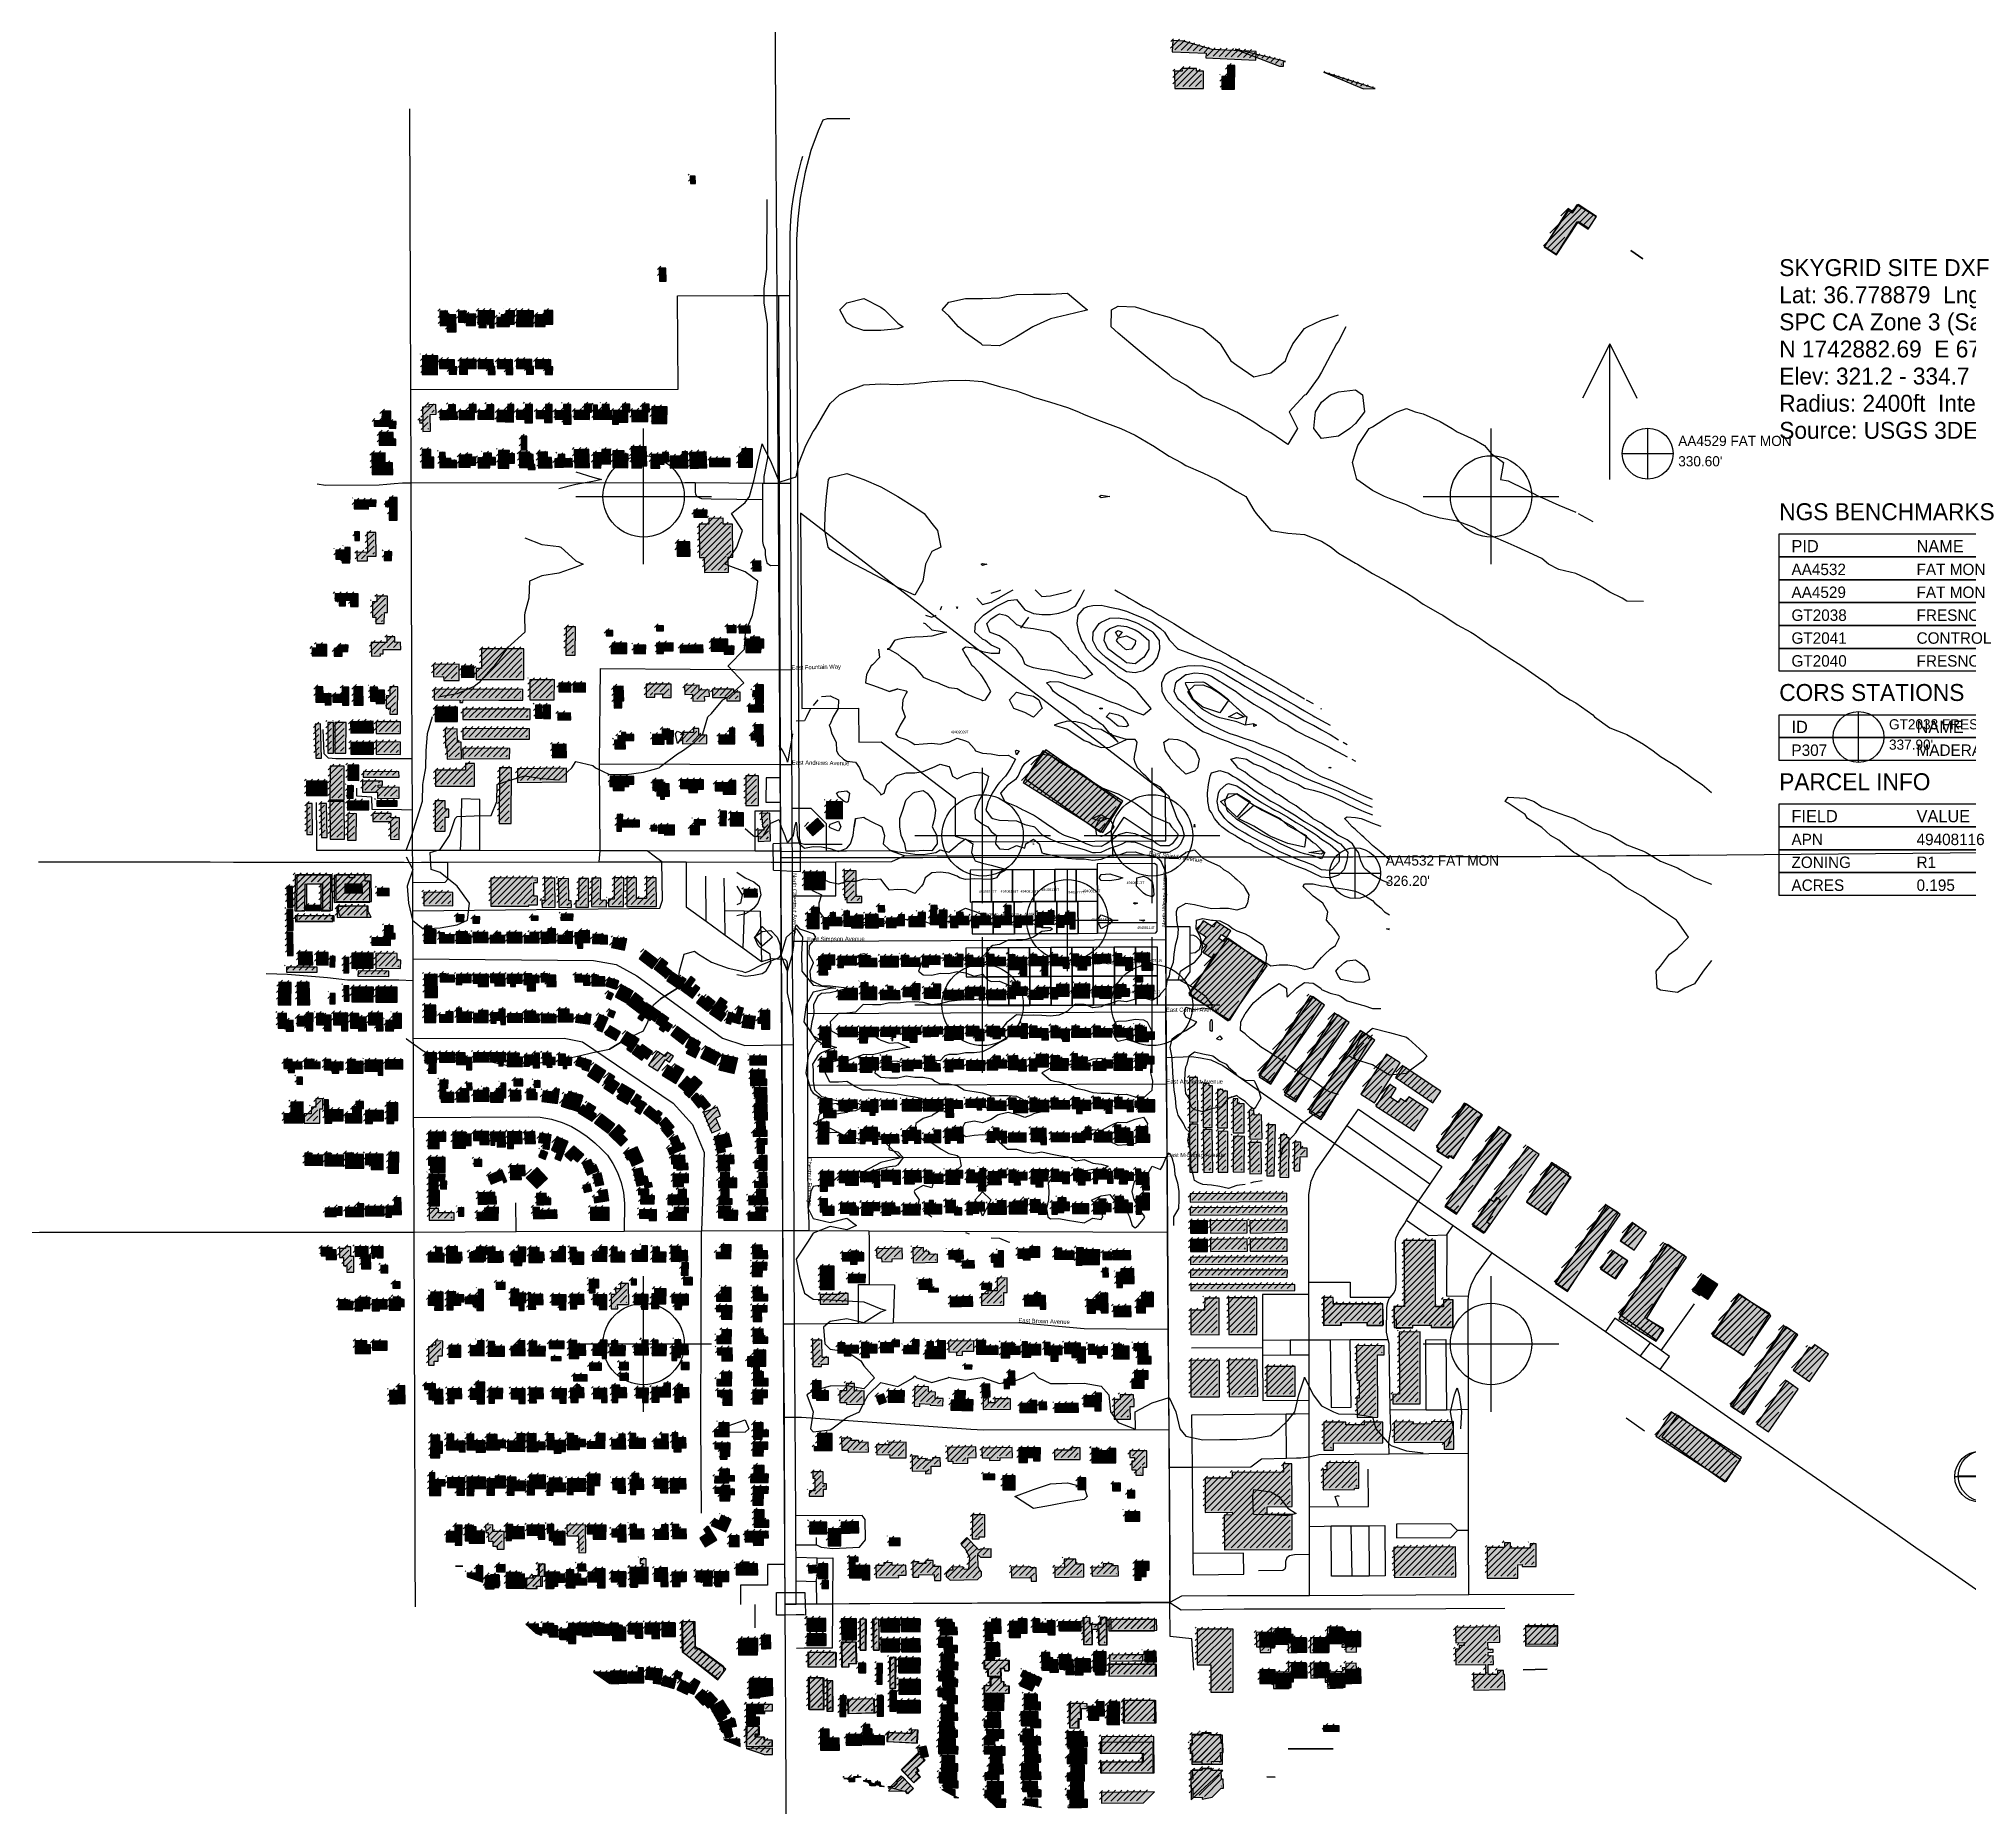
# Model space of a CAD drawing. Extents: x 6438959 to 7279357, y 1424492 to 2039161.
# Drawn here: x 6782694 to 6789528, y 1739742 to 1746003 of the extents above; entities that cross this region are included whole.
import ezdxf

# ---------------------------------------------------------------- set-up
doc = ezdxf.new("R2010")
doc.units = 21
for name, color, linetype in [('ADJOINING_LABELS', 230, 'Continuous'), ('ADJOINING_PARCELS', 241, 'Continuous'), ('BENCHMARKS', 2, 'Continuous'), ('BM_LABELS', 2, 'Continuous'), ('BUILDINGS', 9, 'Continuous'), ('CENTER', 1, 'Continuous'), ('CL_LOCAL', 4, 'Continuous'), ('CL_MAJOR', 2, 'Continuous'), ('CL_TRAIL', 6, 'Continuous'), ('CONTOUR_1FT', 251, 'Continuous'), ('CONTOUR_INDEX', 150, 'Continuous'), ('CONTOUR_MAJOR', 92, 'Continuous'), ('NORTH_ARROW', 7, 'Continuous'), ('PLSS_QQ', 8, 'Continuous'), ('PLSS_QQ_3D', 7, 'Continuous'), ('PLSS_SECTION', 7, 'Continuous'), ('PLSS_SECTION_3D', 7, 'Continuous'), ('PLSS_TWP', 7, 'Continuous'), ('PLSS_TWP_3D', 7, 'Continuous'), ('ROAD_LABELS', 3, 'Continuous'), ('SITE_INFO', 2, 'Continuous')]:
    doc.layers.add(name, color=color, linetype=linetype)

msp = doc.modelspace()

# ---------------------------------------------------------------- hatches: boundary and pattern name
at = {"layer": 'BUILDINGS_HATCH'}
for points in [[(6786706.5, 1745956.8), (6786826.4, 1745951.6), (6786825.6, 1745935.5), (6787002, 1745927.5), (6787003.2, 1745957.4), (6786847.3, 1745964.5), (6786746.6, 1745994.2), (6786708.3, 1745996.1)], [(6787085.6, 1745905.6), (6787100.6, 1745905.7), (6787100.4, 1745922.1), (6787106.9, 1745922.2), (6786928.7, 1745966.2)], [(6786714.7, 1745888), (6786714.9, 1745826.8), (6786816.5, 1745826.9), (6786816.6, 1745888.1), (6786791.7, 1745887.9), (6786791.7, 1745897.7), (6786740.7, 1745897.7), (6786740.8, 1745887.9)], [(6786927.5, 1745907.6), (6786901.4, 1745907.7), (6786901.4, 1745869.1), (6786881.8, 1745869.4), (6786881.6, 1745824.6), (6786927, 1745824.6)], [(6787242.5, 1745884), (6787383.6, 1745826.1), (6787424.3, 1745826.5)], [(6785000, 1745516.4), (6785000.8, 1745490.2), (6785018.7, 1745490.7), (6785017.9, 1745516.9)], [(6788023.1, 1745266), (6788065.9, 1745237.7), (6788144.6, 1745355.8), (6788180.4, 1745332.2), (6788207.8, 1745373.3), (6788142.6, 1745416.4), (6788122.1, 1745385.7), (6788108.7, 1745394.6)], [(6788206.2, 1745372), (6788138.5, 1745414.7), (6788123.4, 1745391.3), (6788109, 1745400.6), (6788024.3, 1745267.4), (6788066.7, 1745240.4), (6788139.3, 1745354.3), (6788179, 1745329.1)], [(6784914.2, 1745191.3), (6784890.5, 1745190.7), (6784891.5, 1745144.8), (6784914.9, 1745145)], [(6784169.9, 1745026.1), (6784140.9, 1745025.5), (6784140.5, 1745039.3), (6784113.8, 1745039.1), (6784114.9, 1744986.7), (6784140, 1744987.3), (6784140.2, 1744965.1), (6784171, 1744965.7)], [(6784179.5, 1744999.2), (6784206.7, 1744998.7), (6784206.8, 1744987.8), (6784240.5, 1744987.7), (6784241, 1745028.1), (6784207.4, 1745028.6), (6784207.6, 1745038.8), (6784179.7, 1745038.9)], [(6784248.7, 1744992.9), (6784252.5, 1744992.9), (6784252.3, 1744980.2), (6784277.5, 1744980), (6784277.6, 1744994.6), (6784289.6, 1744994.3), (6784289.2, 1744980.1), (6784306.5, 1744979.9), (6784307.4, 1745040.3), (6784249.4, 1745041)], [(6784360.9, 1744984), (6784361.1, 1744992), (6784377.2, 1744991.7), (6784377.7, 1745040.2), (6784347.6, 1745040.3), (6784347.4, 1745025.7), (6784331.3, 1745026), (6784331.1, 1745016.9), (6784315.8, 1745016.7), (6784315.5, 1744984.7)], [(6784384.9, 1744984.5), (6784443.8, 1744983.9), (6784444.8, 1745040), (6784385.9, 1745040.6)], [(6784451.6, 1745026.2), (6784451.4, 1744984), (6784486.8, 1744983.9), (6784486.8, 1744992.6), (6784513.4, 1744992.5), (6784513.9, 1745040.9), (6784483.2, 1745041), (6784483, 1745026.1)], [(6784106.4, 1744879.9), (6784052.2, 1744880.2), (6784051.8, 1744814), (6784079.4, 1744813.8), (6784079.4, 1744813.8), (6784106, 1744813.7)], [(6784166.2, 1744866.6), (6784112.6, 1744867.6), (6784112, 1744835.6), (6784147.1, 1744834.8), (6784147, 1744815.1), (6784173.1, 1744814.6), (6784173.4, 1744841.2), (6784165.8, 1744841.1)], [(6784242.1, 1744867.2), (6784184.1, 1744867.5), (6784183.9, 1744815), (6784211.4, 1744814.9), (6784211.3, 1744836), (6784242, 1744835.9)], [(6784302.7, 1744867.7), (6784249.1, 1744866.2), (6784249.9, 1744835.2), (6784284.5, 1744836.2), (6784285, 1744814), (6784309.6, 1744814.6), (6784309, 1744843), (6784303.5, 1744842.6)], [(6784317.3, 1744835.4), (6784347.8, 1744836), (6784348.2, 1744814.2), (6784372.5, 1744814.4), (6784371.5, 1744866.8), (6784316.8, 1744866)], [(6784439.2, 1744867.7), (6784385, 1744866.9), (6784385.5, 1744835.6), (6784420.1, 1744836.2), (6784420.6, 1744814.8), (6784445.7, 1744815.3), (6784445.2, 1744843), (6784439.7, 1744842.6)], [(6784487.2, 1744835.3), (6784487, 1744814.6), (6784512.8, 1744814.4), (6784513.2, 1744841), (6784506.5, 1744841.3), (6784506.8, 1744866.4), (6784452.4, 1744867.1), (6784452, 1744835.8)], [(6783939.8, 1744647.7), (6783940.4, 1744684.5), (6783909.1, 1744685), (6783908.5, 1744650.8), (6783880.9, 1744651.3), (6783880.8, 1744631.6), (6783935, 1744630.6), (6783934.7, 1744624.4), (6783958.2, 1744623.8), (6783958.9, 1744647.5)], [(6784079, 1744672.9), (6784101, 1744673.4), (6784100.1, 1744708), (6784074.4, 1744707.4), (6784074.4, 1744699.4), (6784052.5, 1744698.9), (6784053.4, 1744653), (6784042, 1744652.6), (6784042.4, 1744642.4), (6784053.2, 1744642.8), (6784054, 1744613), (6784080.4, 1744613.6)], [(6784169, 1744707.5), (6784144.7, 1744706.9), (6784145.1, 1744686.5), (6784113.8, 1744685.6), (6784114.6, 1744654.2), (6784175.8, 1744656.2), (6784175, 1744681), (6784169.5, 1744680.9)], [(6784242.5, 1744707.7), (6784217.3, 1744707.9), (6784217.2, 1744686), (6784182, 1744686.1), (6784182, 1744655.2), (6784236.2, 1744654.9), (6784236.3, 1744680.7), (6784242.1, 1744680.4)], [(6784305, 1744655.1), (6784305.4, 1744707.5), (6784280, 1744707.7), (6784279.6, 1744685.8), (6784249.1, 1744685.9), (6784248.8, 1744655.7)], [(6784316.7, 1744687.2), (6784315.9, 1744647.5), (6784374.8, 1744646.2), (6784376, 1744708.4), (6784354.1, 1744709), (6784353.7, 1744686.4)], [(6784385.6, 1744686.7), (6784385.5, 1744655.7), (6784414.5, 1744656), (6784414.6, 1744643.6), (6784441.6, 1744643.8), (6784441.6, 1744708.6), (6784416.4, 1744708.8), (6784416.3, 1744686.6)], [(6784455.3, 1744686.1), (6784454.9, 1744658.8), (6784484.5, 1744658.7), (6784484.6, 1744644.5), (6784511.6, 1744644.4), (6784511.9, 1744708.1), (6784488.2, 1744708.3), (6784487.8, 1744686)], [(6784520.9, 1744686), (6784521.7, 1744655.4), (6784551.6, 1744656), (6784552, 1744638.1), (6784578.7, 1744638.7), (6784576.9, 1744708.6), (6784551.8, 1744707.7), (6784552.2, 1744686.6)], [(6784589.4, 1744655.9), (6784643.6, 1744655.6), (6784643.9, 1744681.5), (6784650.1, 1744681.2), (6784650.5, 1744708.9), (6784625.3, 1744709), (6784624.9, 1744686.4), (6784589.7, 1744686.9)], [(6784656.9, 1744705.6), (6784657.9, 1744655.4), (6784722.1, 1744656.6), (6784721.2, 1744685.4), (6784713.9, 1744685.3), (6784713.4, 1744709), (6784688.2, 1744708.4), (6784688.7, 1744688.4), (6784671.7, 1744687.9), (6784671.6, 1744705.7)], [(6784725.4, 1744638.8), (6784746.2, 1744638.6), (6784746.5, 1744645.9), (6784779.6, 1744645.5), (6784779.8, 1744681.9), (6784786.3, 1744681.6), (6784786.4, 1744708.9), (6784760.6, 1744709), (6784760.5, 1744686.8), (6784725.9, 1744686.9)], [(6784854.6, 1744709.8), (6784829.7, 1744708.9), (6784830.5, 1744687.7), (6784792.7, 1744686.7), (6784793.9, 1744646.3), (6784850.4, 1744647.9), (6784849.5, 1744682.1), (6784855.4, 1744682.1)], [(6784864, 1744699.7), (6784863.6, 1744641), (6784917.8, 1744640.8), (6784918.2, 1744699.4)], [(6783958.2, 1744586), (6783948.8, 1744585.9), (6783948.9, 1744609.6), (6783899.1, 1744609.9), (6783898.6, 1744563.7), (6783958.1, 1744563.4)], [(6784401.4, 1744547.3), (6784421.6, 1744547.1), (6784421.8, 1744595.6), (6784401.5, 1744595.8)], [(6783874, 1744460.4), (6783946.9, 1744461), (6783946.6, 1744501.4), (6783920.5, 1744501.2), (6783920.2, 1744537.2), (6783873.4, 1744536.5)], [(6784092.9, 1744521.9), (6784082, 1744521.8), (6784082.4, 1744549.1), (6784051.6, 1744549.2), (6784051, 1744484.4), (6784092.6, 1744484)], [(6784173.4, 1744485), (6784172.9, 1744510.5), (6784153.3, 1744510.4), (6784152.9, 1744518), (6784133.3, 1744517.5), (6784132.8, 1744538.6), (6784112.6, 1744538.4), (6784113.7, 1744483.5)], [(6784181.8, 1744528.4), (6784181.3, 1744485.8), (6784220.9, 1744485.4), (6784220.8, 1744493.4), (6784240.4, 1744493.2), (6784240.8, 1744521.3), (6784226.4, 1744521.5), (6784226.6, 1744531), (6784203.8, 1744531.2), (6784203.8, 1744528.3)], [(6784290.3, 1744483.8), (6784290.2, 1744494.4), (6784311.3, 1744494.9), (6784310.8, 1744520.8), (6784297, 1744520.6), (6784296.9, 1744536.3), (6784268.5, 1744535.7), (6784268.9, 1744520), (6784248.7, 1744519.5), (6784249.6, 1744483.1)], [(6784378, 1744533.7), (6784359.6, 1744533.9), (6784359.8, 1744544.8), (6784321.1, 1744545.2), (6784320.7, 1744482.6), (6784357.9, 1744482.2), (6784358.1, 1744500), (6784377.7, 1744500.2)], [(6784431, 1744540.3), (6784394.1, 1744539.3), (6784395.7, 1744484.7), (6784425.6, 1744485.6), (6784425.9, 1744477.6), (6784451.1, 1744478.6), (6784450.4, 1744495.7), (6784445.1, 1744495.6), (6784444, 1744531.3), (6784431.4, 1744531.2)], [(6784462.8, 1744483), (6784510.8, 1744484.1), (6784509.6, 1744520.9), (6784495, 1744520.4), (6784494.5, 1744540.8), (6784461.2, 1744539.8)], [(6784556.1, 1744532.2), (6784532.4, 1744531.7), (6784533.1, 1744516.7), (6784520.5, 1744516.3), (6784521.4, 1744485), (6784583.4, 1744487.3), (6784582.6, 1744516.8), (6784556.5, 1744515.8)], [(6784643.2, 1744485.2), (6784641.5, 1744549.7), (6784589.7, 1744548.1), (6784591.4, 1744483.7)], [(6784687, 1744537.3), (6784657.4, 1744537.8), (6784656.7, 1744483.5), (6784684.2, 1744483.4), (6784684.4, 1744497.6), (6784717.8, 1744497.1), (6784718.2, 1744548.8), (6784687.2, 1744549.3)], [(6784726.5, 1744544.5), (6784725.8, 1744484.8), (6784779.1, 1744484.1), (6784779.9, 1744531.8), (6784765.8, 1744532.1), (6784765.7, 1744544.1)], [(6784844.4, 1744559), (6784791.4, 1744557.8), (6784793.2, 1744482.4), (6784828.9, 1744483.5), (6784828.8, 1744490.7), (6784846.1, 1744491.2)], [(6784861.3, 1744531.1), (6784861.1, 1744482.3), (6784891.9, 1744482.5), (6784891.8, 1744496.3), (6784907.9, 1744496.5), (6784907.8, 1744505.2), (6784922.7, 1744505.3), (6784922.8, 1744537.7), (6784901.4, 1744537.9), (6784901.4, 1744531)], [(6784991.5, 1744484.4), (6784990.4, 1744540.8), (6784971.4, 1744540.7), (6784971.5, 1744525.8), (6784928.4, 1744525), (6784929.1, 1744483.2)], [(6784998, 1744538.7), (6785000, 1744481.6), (6785058.8, 1744483.9), (6785056.9, 1744540.7)], [(6785141.7, 1744516.6), (6785068.8, 1744516.7), (6785068.7, 1744488.7), (6785141.7, 1744488.2)], [(6785170.6, 1744532.1), (6785170.7, 1744486.2), (6785220.2, 1744485.9), (6785220.2, 1744551.1), (6785182.5, 1744551.2), (6785182.6, 1744532.2)], [(6783935, 1744299.2), (6783962.9, 1744299.1), (6783963.1, 1744378.5), (6783935.3, 1744378.6), (6783935.4, 1744364.8), (6783921.3, 1744364.7), (6783921.5, 1744346.8), (6783935.2, 1744346.9)], [(6783811.2, 1744370.3), (6783810.8, 1744338.3), (6783860.9, 1744337.6), (6783861.1, 1744347.8), (6783887.8, 1744347.3), (6783888.2, 1744369.1)], [(6785059.5, 1744333.9), (6785012.6, 1744334.2), (6785012.5, 1744309.8), (6785059.4, 1744309.5)], [(6783829.3, 1744258), (6783812.1, 1744257.4), (6783812.6, 1744226.5), (6783829.9, 1744226.6)], [(6783887.6, 1744255.5), (6783856, 1744254.9), (6783857.2, 1744185), (6783820.3, 1744184.7), (6783820.8, 1744154.5), (6783858.3, 1744154.8), (6783858.2, 1744171.2), (6783888.9, 1744171.8)], [(6785135.1, 1744114.9), (6785134.3, 1744167.3), (6785151, 1744167.5), (6785149.5, 1744284.7), (6785116.7, 1744284.4), (6785116.2, 1744305.9), (6785066.1, 1744305.1), (6785066.3, 1744284.4), (6785031.7, 1744284.1), (6785033.3, 1744166.9), (6785049.7, 1744167), (6785050.4, 1744113.9)], [(6783745.8, 1744161.1), (6783768, 1744161), (6783767.8, 1744148.2), (6783795.4, 1744148.1), (6783795.8, 1744169.6), (6783796.1, 1744169.6), (6783796.4, 1744201.6), (6783777.7, 1744201.8), (6783777.4, 1744192.4), (6783746.1, 1744192.8)], [(6783917.5, 1744186.9), (6783916.6, 1744156.3), (6783943.2, 1744155.5), (6783944.2, 1744186.1)], [(6784998.8, 1744197.5), (6784998.9, 1744222.3), (6784953.5, 1744223), (6784953.1, 1744197.9)], [(6784999.9, 1744171.7), (6784999.7, 1744196.1), (6784953.4, 1744195.7), (6784953.6, 1744171.7)], [(6785250.1, 1744154.8), (6785220.3, 1744153.8), (6785221.4, 1744118.5), (6785251.3, 1744119.5)], [(6783824.7, 1744037.6), (6783743.8, 1744037.7), (6783743.7, 1744013.7), (6783757.5, 1744013.8), (6783757.4, 1743995.2), (6783779.9, 1743995.4), (6783780.1, 1744015), (6783797.3, 1744015.2), (6783797.2, 1743993.3), (6783824.8, 1743993.2)], [(6783875.9, 1744009.6), (6783875.4, 1743955.4), (6783887.2, 1743955.1), (6783887, 1743933.3), (6783917.2, 1743933.1), (6783917.8, 1743972.1), (6783928.3, 1743972.2), (6783928.7, 1744029.7), (6783890.9, 1744030.1), (6783890.8, 1744009.4)], [(6784560.5, 1743921.6), (6784559.6, 1743821.5), (6784593.2, 1743821), (6784594.2, 1743921.2)], [(6784702.5, 1743889.6), (6784726.2, 1743889.5), (6784726.4, 1743908), (6784703, 1743908.6)], [(6784905.7, 1743906.9), (6784905.8, 1743924.8), (6784880.3, 1743924.9), (6784880.2, 1743907.1)], [(6785162.6, 1743901.4), (6785162.1, 1743925.4), (6785129.9, 1743924.8), (6785130.4, 1743900.4)], [(6785172.8, 1743899.3), (6785213, 1743900), (6785212.5, 1743925.1), (6785172.3, 1743924)], [(6783714.3, 1743858.7), (6783677.3, 1743858.7), (6783677.2, 1743845.6), (6783661.6, 1743845.5), (6783661.3, 1743818.2), (6783714, 1743817.9)], [(6783740.1, 1743845), (6783739.8, 1743817.7), (6783767.9, 1743817.2), (6783768, 1743834.3), (6783788.6, 1743834.1), (6783789, 1743856.4), (6783754.1, 1743856.4), (6783753.9, 1743844.8)], [(6783871.9, 1743817.7), (6783903.2, 1743818), (6783903.1, 1743826), (6783913.4, 1743826.1), (6783913.3, 1743840.6), (6783975.4, 1743841.5), (6783974.9, 1743866.6), (6783954.7, 1743866.1), (6783954.2, 1743885.7), (6783926.1, 1743885.5), (6783926.2, 1743865.8), (6783871.2, 1743865.4)], [(6784242.2, 1743773.4), (6784242.2, 1743735.1), (6784411.5, 1743735.1), (6784411.5, 1743842.8), (6784260.9, 1743843.1), (6784260.9, 1743773.2)], [(6784720, 1743827.1), (6784775.1, 1743826.9), (6784775.1, 1743862.9), (6784724.1, 1743862.9), (6784723.9, 1743851.2), (6784720.1, 1743851.2)], [(6784842.2, 1743826), (6784842.5, 1743855.8), (6784800, 1743856.2), (6784800, 1743826.3)], [(6784880.5, 1743863), (6784882, 1743825.6), (6784905.4, 1743826.5), (6784905.1, 1743834.8), (6784940.2, 1743836.2), (6784939.1, 1743865)], [(6785044.9, 1743857.8), (6784964.1, 1743855.7), (6784964.9, 1743828.8), (6785045.7, 1743830.9)], [(6785074.6, 1743877.4), (6785074.4, 1743835.1), (6785120.6, 1743834.8), (6785120.4, 1743824.6), (6785155, 1743824.5), (6785155.1, 1743852.9), (6785132.8, 1743852.7), (6785132.9, 1743877.1)], [(6785197, 1743877.3), (6785196.5, 1743830.7), (6785250.1, 1743830), (6785250.6, 1743846.4), (6785260.6, 1743846.1), (6785260.9, 1743877.4), (6785246.5, 1743877.7), (6785246.5, 1743884.6), (6785213.1, 1743885.1), (6785213.1, 1743877.4)], [(6784182, 1743788.5), (6784090.9, 1743787.8), (6784091.3, 1743744.8), (6784127.3, 1743745.1), (6784127.7, 1743731.3), (6784182.4, 1743731.7)], [(6784234.8, 1743743.1), (6784234.2, 1743783.1), (6784190.2, 1743782.4), (6784190.9, 1743742.4)], [(6783700.2, 1743708.5), (6783674.5, 1743708.7), (6783674.3, 1743654.8), (6783708.3, 1743654.7), (6783708.1, 1743644.5), (6783728.6, 1743644.7), (6783728.6, 1743683.6), (6783700.4, 1743683.8)], [(6783735.3, 1743682.2), (6783735.2, 1743654.2), (6783768.9, 1743654.1), (6783769, 1743643.9), (6783791.8, 1743644.1), (6783791.9, 1743708.2), (6783768.2, 1743708), (6783768.4, 1743682.1)], [(6783841.7, 1743710), (6783808.9, 1743709.4), (6783809.7, 1743643.5), (6783842.8, 1743643.8)], [(6783868.2, 1743658.2), (6783887.5, 1743658.3), (6783887.9, 1743649.2), (6783918.3, 1743649.9), (6783917.7, 1743697.2), (6783892.8, 1743697), (6783892.7, 1743707.9), (6783867.5, 1743707.3)], [(6783924.3, 1743676.9), (6783923.7, 1743633.2), (6783937.5, 1743633.3), (6783937.1, 1743611.8), (6783964, 1743611.6), (6783964.7, 1743708.5), (6783936.9, 1743708.6), (6783936.6, 1743676.6)], [(6784093.7, 1743662.6), (6784184.8, 1743662.2), (6784184.8, 1743652.8), (6784195.7, 1743652.8), (6784195.9, 1743663), (6784323, 1743662.2), (6784323, 1743661.5), (6784408, 1743661.5), (6784408, 1743699), (6784093.7, 1743700.4)], [(6784519, 1743662.7), (6784519.3, 1743733.4), (6784432.6, 1743733.8), (6784432.3, 1743663.1)], [(6784577.9, 1743721.9), (6784534.9, 1743721.9), (6784534.8, 1743690.6), (6784577.9, 1743690.5)], [(6784585.5, 1743690.6), (6784628.9, 1743690.2), (6784629.2, 1743721.5), (6784585.8, 1743721.9)], [(6784730.7, 1743633.5), (6784758.5, 1743634.5), (6784757.7, 1743659.2), (6784764.7, 1743659.3), (6784762.8, 1743711.3), (6784728, 1743710)], [(6784844, 1743672.3), (6784874.5, 1743672.2), (6784874.7, 1743684.6), (6784901.6, 1743684.4), (6784901.7, 1743671.3), (6784932.8, 1743671.2), (6784933, 1743717.8), (6784844.2, 1743718.6)], [(6784981, 1743682.2), (6785008.5, 1743682.8), (6785009, 1743657.6), (6785051.5, 1743658.7), (6785051.1, 1743675.1), (6785068.3, 1743675.6), (6785067.6, 1743697.8), (6785031.8, 1743696.8), (6785031.4, 1743715.3), (6784980.2, 1743713.8)], [(6785078.6, 1743671.3), (6785130.2, 1743671), (6785130, 1743659.3), (6785177.1, 1743659), (6785177.2, 1743690.3), (6785154.6, 1743690.5), (6785154.5, 1743700), (6785078.7, 1743700.1)], [(6785259.9, 1743715.8), (6785231.7, 1743715.9), (6785231.3, 1743694.8), (6785221.4, 1743694.7), (6785220.9, 1743674.3), (6785231.2, 1743674.4), (6785231.1, 1743650), (6785259.5, 1743649.8)], [(6784096.9, 1743586.5), (6784176.3, 1743586), (6784176.5, 1743637), (6784097.1, 1743637.5)], [(6784195.3, 1743593.1), (6784433.7, 1743593.2), (6784433.7, 1743630), (6784195.3, 1743630.3)], [(6784452.4, 1743597.4), (6784476.7, 1743597.6), (6784476.1, 1743643.8), (6784451.8, 1743643.6)], [(6784480.8, 1743596.9), (6784505.7, 1743597.1), (6784505.9, 1743644.1), (6784481, 1743643.9)], [(6785258.9, 1743619.3), (6785259, 1743643.7), (6785206.8, 1743644), (6785206.7, 1743619.9)], [(6783675, 1743456.7), (6783694.4, 1743456.9), (6783691.9, 1743577.7), (6783672.6, 1743577.2)], [(6783737.6, 1743582.5), (6783717.4, 1743582.7), (6783717.1, 1743473.8), (6783737.6, 1743474)], [(6783781.5, 1743474), (6783782.1, 1743582.8), (6783742, 1743582.9), (6783741.7, 1743474)], [(6783797.6, 1743585.2), (6783798.5, 1743544.7), (6783878.5, 1743546.5), (6783877.5, 1743587.3)], [(6783974.3, 1743543.3), (6783974.5, 1743584.8), (6783888.4, 1743585.2), (6783888.1, 1743544)], [(6784176, 1743512.5), (6784175.4, 1743559.8), (6784132.6, 1743559.5), (6784133.4, 1743497.6), (6784139, 1743497.6), (6784139.3, 1743453.2), (6784190.3, 1743453.6), (6784189.8, 1743512.6)], [(6784431, 1743560.4), (6784195, 1743561.1), (6784195, 1743523.6), (6784430.8, 1743523.3)], [(6784576.7, 1743616.6), (6784531.1, 1743615.9), (6784531.6, 1743590.8), (6784577.2, 1743591.5)], [(6784866.5, 1743540.3), (6784866.5, 1743505.4), (6784907.5, 1743505.3), (6784907.3, 1743523.2), (6784917.6, 1743523.3), (6784917.7, 1743507.2), (6784940.2, 1743507.1), (6784940.5, 1743553.7), (6784927.9, 1743553.6), (6784927.8, 1743559.4), (6784900.3, 1743559.5), (6784900.4, 1743540.6)], [(6785058.6, 1743537.5), (6785030.2, 1743537.3), (6785030.3, 1743561), (6785011.3, 1743560.8), (6785011.4, 1743546.6), (6784972.1, 1743546.6), (6784972.2, 1743507.3), (6785058.6, 1743507.7)], [(6785157.9, 1743540.1), (6785158.3, 1743562.7), (6785139.6, 1743562.9), (6785139.1, 1743540.4)], [(6785227.3, 1743544), (6785215, 1743543.9), (6785215.5, 1743520.9), (6785236.5, 1743521.1), (6785236.7, 1743499.6), (6785259.3, 1743500.2), (6785257.8, 1743575.5), (6785226.7, 1743574.9)], [(6783879.3, 1743511.5), (6783798.8, 1743512), (6783798.5, 1743470.5), (6783879.1, 1743470)], [(6783888.7, 1743514.2), (6783888.2, 1743470.1), (6783974.6, 1743469.3), (6783975.1, 1743513.4)], [(6784360.4, 1743453.5), (6784361, 1743490.3), (6784195.5, 1743492.3), (6784195.2, 1743455.5)], [(6784560.4, 1743506.1), (6784511.8, 1743504.7), (6784513, 1743457), (6784561.6, 1743458.5)], [(6784800.1, 1743518.7), (6784800, 1743540.5), (6784772.4, 1743540.3), (6784772.4, 1743547.6), (6784756.6, 1743547.4), (6784756.7, 1743535.4), (6784743.5, 1743535.3), (6784743.6, 1743520.4), (6784732.5, 1743520.3), (6784732.7, 1743489.3), (6784770.5, 1743489.7), (6784770.3, 1743518.4)], [(6785101.6, 1743507.3), (6785158.2, 1743507), (6785158.2, 1743537.6), (6785101.7, 1743537.5)], [(6783724.3, 1743309.3), (6783774.7, 1743308.6), (6783775.7, 1743427.7), (6783725.4, 1743428)], [(6783827.6, 1743431), (6783788.3, 1743431.8), (6783787.6, 1743378.6), (6783826.8, 1743377.8)], [(6784236.5, 1743357.5), (6784236.4, 1743438), (6784205, 1743437.7), (6784204.9, 1743414.4), (6784098, 1743414.3), (6784098.2, 1743357.1)], [(6784367.2, 1743421.6), (6784324.7, 1743421.9), (6784324.2, 1743224.6), (6784366.4, 1743224.6)], [(6784561.6, 1743421), (6784388.6, 1743418.5), (6784389.2, 1743370.4), (6784562.3, 1743372.9)], [(6786460.9, 1743193.6), (6786531.2, 1743304.5), (6786248, 1743481.7), (6786178, 1743370.4)], [(6786185.6, 1743382.6), (6786451.9, 1743194.7), (6786525.5, 1743298.1), (6786259.2, 1743486)], [(6783715.2, 1743374.4), (6783642.3, 1743375.3), (6783641.5, 1743324.3), (6783714.8, 1743323.4)], [(6783786, 1743314.2), (6783806.5, 1743313.6), (6783807.6, 1743358.4), (6783787.1, 1743359)], [(6783969.4, 1743353.1), (6783895.3, 1743352.5), (6783895.2, 1743361.3), (6783911.3, 1743361.4), (6783911.2, 1743375.3), (6783840.3, 1743374.7), (6783840.6, 1743335.7), (6783893.3, 1743336.1), (6783893.5, 1743313.9), (6783969.7, 1743314.6)], [(6783969.2, 1743408.5), (6783843, 1743408.9), (6783842.8, 1743388.5), (6783969.4, 1743388.5)], [(6784800.6, 1743391.2), (6784716.2, 1743391.6), (6784715.9, 1743355.6), (6784727.1, 1743355.7), (6784726.9, 1743342.2), (6784766.1, 1743342.1), (6784766.3, 1743356.3), (6784782.4, 1743356.5), (6784782.4, 1743364.5), (6784800.5, 1743364.6)], [(6784904.7, 1743379.7), (6784867.2, 1743378.7), (6784868.1, 1743342.2), (6784881.5, 1743342.7), (6784882, 1743322.7), (6784894.3, 1743323.2), (6784894.7, 1743310.8), (6784909.3, 1743310.9), (6784909, 1743321.1), (6784926.2, 1743321.6), (6784925, 1743365.7), (6784905.4, 1743365.1)], [(6784965.9, 1743379.8), (6784965.9, 1743348.5), (6784995.1, 1743348.4), (6784995, 1743335.3), (6785026.3, 1743335.2), (6785026.5, 1743346.8), (6785047, 1743347), (6785047, 1743379.8)], [(6785116.5, 1743340.3), (6785116.3, 1743329.3), (6785161.1, 1743328.6), (6785161.9, 1743377), (6785138.4, 1743377.6), (6785138.2, 1743368.8), (6785088.7, 1743369.9), (6785088.3, 1743340.8)], [(6785242, 1743289.2), (6785242, 1743393.7), (6785197.2, 1743393.7), (6785197.1, 1743288.9)], [(6783662, 1743296), (6783642.4, 1743295.9), (6783643.3, 1743185.6), (6783662.9, 1743185.7)], [(6783694.6, 1743175.4), (6783714.8, 1743175.9), (6783712.7, 1743296.4), (6783692.2, 1743295.9)], [(6783775.8, 1743169.2), (6783775.6, 1743302.4), (6783724.9, 1743302.4), (6783725.1, 1743169.1)], [(6783862, 1743305.7), (6783786.4, 1743304.3), (6783787, 1743271.9), (6783862.5, 1743273.3)], [(6783890.2, 1743286.6), (6783962.3, 1743286.1), (6783962.4, 1743305.4), (6783890.4, 1743305.9)], [(6784096.9, 1743305), (6784096.9, 1743198), (6784132.9, 1743197.9), (6784133.1, 1743247.4), (6784145.7, 1743247.2), (6784145.7, 1743276.3), (6784132.3, 1743276.2), (6784132.3, 1743305.3)], [(6785538.5, 1743242.1), (6785539.4, 1743302.2), (6785482.3, 1743303.2), (6785481.6, 1743242.7)], [(6783817.7, 1743165.5), (6783819.3, 1743259.4), (6783787.6, 1743259.9), (6783786.4, 1743166)], [(6783939.2, 1743169.4), (6783970.3, 1743168.9), (6783970.8, 1743245), (6783940.9, 1743245.1), (6783941.1, 1743260.8), (6783876.7, 1743261), (6783876.3, 1743232.2), (6783939.6, 1743231.7)], [(6784820.6, 1743237.4), (6784760.5, 1743238.3), (6784761, 1743256.5), (6784741.4, 1743256.7), (6784740.4, 1743198.5), (6784756.8, 1743198.2), (6784757.2, 1743212.8), (6784795, 1743212), (6784795.3, 1743213.8), (6784820.2, 1743213.7)], [(6784861.3, 1743197.6), (6784883, 1743198.9), (6784882, 1743219.7), (6784860.3, 1743218.4)], [(6784887.5, 1743190.2), (6784909.1, 1743190.4), (6784909.2, 1743184.2), (6784944.9, 1743184.5), (6784944.6, 1743219.8), (6784887.2, 1743219)], [(6784999.7, 1743186), (6785032.5, 1743185.6), (6785032.8, 1743220.9), (6785054.2, 1743220.7), (6785054.3, 1743238.2), (6785013.9, 1743238.6), (6785013.8, 1743216.7), (6784999.7, 1743216.6)], [(6785128.2, 1743268.6), (6785105.6, 1743268.8), (6785104.9, 1743217.5), (6785127.1, 1743217.3)], [(6785188.9, 1743262.6), (6785142.3, 1743263.3), (6785141.5, 1743216.7), (6785188.1, 1743216)], [(6785238.9, 1743201.4), (6785240.4, 1743161.8), (6785284.6, 1743163.2), (6785281.4, 1743261.5), (6785251.9, 1743260.5), (6785252.6, 1743240.5), (6785254.7, 1743240.5), (6785255.5, 1743213.6), (6785260.4, 1743213.6), (6785260.8, 1743202)], [(6785474.2, 1743216.5), (6785450.6, 1743243.6), (6785410.1, 1743209), (6785433.8, 1743181.9)], [(6783727.6, 1743042), (6783601.1, 1743042.5), (6783600.6, 1742915.8), (6783636.1, 1742915.7), (6783636.5, 1743011.1), (6783692.1, 1743010.8), (6783692, 1742916.1), (6783727.2, 1742916.1)], [(6783606.7, 1742916), (6783642.7, 1742918.1), (6783642.7, 1743011.4), (6783698.7, 1743012.1), (6783698.1, 1742918.3), (6783733.9, 1742917.9), (6783732.3, 1743043.4), (6783607, 1743043.4)], [(6783740.1, 1742946), (6783865.7, 1742946.7), (6783865.7, 1743021), (6783849.9, 1743020.8), (6783849.7, 1743041.6), (6783811.4, 1743041.3), (6783811.4, 1743033.3), (6783794.2, 1743033.1), (6783794.1, 1743041.9), (6783739.9, 1743041.4)], [(6783745.7, 1742948.6), (6783872.3, 1742948.9), (6783870.2, 1743042.8), (6783745.2, 1743043)], [(6783777.5, 1743010.9), (6783777.9, 1742978.7), (6783840.4, 1742979.2), (6783839.3, 1743011.4)], [(6784294.4, 1742931.9), (6784429.1, 1742933), (6784429.1, 1742936.7), (6784459.5, 1742936.9), (6784459.6, 1742967.9), (6784446.4, 1742967.8), (6784446.3, 1743016.6), (6784459.2, 1743016.7), (6784459.1, 1743032.7), (6784293.9, 1743031.7)], [(6784475.4, 1742928.3), (6784522, 1742929.1), (6784520.9, 1743031.4), (6784484.3, 1743031.1), (6784485.2, 1742952.1), (6784475.2, 1742952)], [(6784533.2, 1743029.7), (6784535.2, 1742927.7), (6784579.7, 1742928.8), (6784579.2, 1742951.7), (6784570.4, 1742951.7), (6784568.9, 1743030.7)], [(6784640.3, 1742928.6), (6784640.4, 1743030.5), (6784605.2, 1743030.2), (6784605, 1742951.2), (6784595.3, 1742951.5), (6784595.2, 1742928.6)], [(6784683.7, 1743031.6), (6784651.5, 1743031.7), (6784650.3, 1742930.8), (6784703.6, 1742930.2), (6784704, 1742953.1), (6784682.6, 1742953.3)], [(6784710.3, 1742931), (6784764.2, 1742930.7), (6784764.9, 1743033), (6784730.6, 1743033.1), (6784730.3, 1742957.7), (6784710.7, 1742957.5)], [(6784775.4, 1742930.8), (6784880.2, 1742931.2), (6784880, 1743032.8), (6784845.1, 1743032.6), (6784845.1, 1742960.1), (6784809.4, 1742959.8), (6784809.4, 1743033), (6784775.1, 1743032.7)], [(6785402.8, 1742991.6), (6785478.1, 1742991.5), (6785478.5, 1743052.3), (6785402.9, 1743052.4)], [(6785545.5, 1743057.2), (6785546, 1742963.6), (6785554.2, 1742963.7), (6785554.4, 1742945.5), (6785607.7, 1742945.6), (6785607.5, 1742966.3), (6785587.6, 1742966.1), (6785587.1, 1743057.2)], [(6783574.5, 1742927.6), (6783593.2, 1742928.1), (6783591.7, 1743002.4), (6783572.7, 1743001.8)], [(6783892.6, 1742995.7), (6783892.2, 1742969.8), (6783934.4, 1742969.4), (6783934.8, 1742994.9)], [(6784160.1, 1742981.1), (6784057.3, 1742982.5), (6784056.8, 1742934.8), (6784159.6, 1742933.4)], [(6785189.6, 1742991.7), (6785190.7, 1742964.4), (6785237.6, 1742965.8), (6785236.8, 1742993.1)], [(6783593, 1742921.2), (6783572.2, 1742920.6), (6783573.4, 1742846.4), (6783594.4, 1742846.5)], [(6783735.1, 1742877.9), (6783734.9, 1742898.3), (6783602.2, 1742897.9), (6783602.4, 1742877.5)], [(6783607.3, 1742880), (6783739.9, 1742879.5), (6783739.9, 1742898.4), (6783607.4, 1742898.9)], [(6783639.9, 1742917.2), (6783688.5, 1742916.5), (6783688.6, 1742933.6), (6783640, 1742934.3)], [(6783647.2, 1742934.8), (6783647.4, 1742917.9), (6783694.4, 1742918.7), (6783694.1, 1742935.6)], [(6783856.2, 1742933.1), (6783749.3, 1742930.1), (6783750.5, 1742891.9), (6783857.1, 1742894.9)], [(6783754, 1742913), (6783762.5, 1742893.5), (6783871, 1742893.9), (6783859.5, 1742914.3), (6783859.9, 1742932.4), (6783753.9, 1742932.1)], [(6784171.8, 1742877.8), (6784199.3, 1742878), (6784199.4, 1742902), (6784171.9, 1742902.2)], [(6784255.1, 1742894.9), (6784230.5, 1742895.4), (6784230.1, 1742872.8), (6784254.7, 1742872.3)], [(6784462, 1742882.7), (6784462.2, 1742897.6), (6784437, 1742897.8), (6784436.8, 1742882.9)], [(6784585.2, 1742903.7), (6784542.7, 1742904.5), (6784542.3, 1742882.6), (6784584.8, 1742881.9)], [(6785456.7, 1742927.6), (6785428.8, 1742927.7), (6785428.7, 1742905.5), (6785414.4, 1742905.7), (6785413.9, 1742853.3), (6785456.1, 1742852.9)], [(6785536.9, 1742892.5), (6785514.7, 1742892), (6785514.2, 1742909.8), (6785495.8, 1742909.3), (6785496.2, 1742892.2), (6785469.6, 1742891.6), (6785470.8, 1742852.3), (6785491, 1742852.8), (6785490.9, 1742863), (6785537.4, 1742864.5)], [(6785612.1, 1742900.1), (6785587.2, 1742900.2), (6785587, 1742895.5), (6785564.4, 1742895.7), (6785564.3, 1742914.3), (6785544.1, 1742914.5), (6785543.9, 1742861.3), (6785571.2, 1742861.1), (6785571.2, 1742855.7), (6785612.2, 1742855.7)], [(6785620.1, 1742856.1), (6785666.7, 1742855.4), (6785666.9, 1742861.2), (6785685.4, 1742860.6), (6785685.8, 1742887.2), (6785665, 1742887.8), (6785665.4, 1742903.4), (6785620.9, 1742904.2)], [(6785687.7, 1742934.6), (6785665.2, 1742934), (6785665.6, 1742912.2), (6785688.5, 1742912.7)], [(6785694.8, 1742890.2), (6785694.8, 1742856.3), (6785728.5, 1742856.6), (6785728.7, 1742863.9), (6785758.6, 1742864.1), (6785758.6, 1742902.4), (6785737.5, 1742902.2), (6785737.6, 1742890.2)], [(6785774.2, 1742895.6), (6785773.9, 1742859.9), (6785832.2, 1742859.6), (6785832.6, 1742909.5), (6785807.1, 1742909.7), (6785807, 1742895.1)], [(6785849.4, 1742899.8), (6785849.4, 1742867.4), (6785882.2, 1742867.3), (6785882.3, 1742856.8), (6785908.9, 1742856.6), (6785909.3, 1742917.8), (6785881.2, 1742917.9), (6785881, 1742899.7)], [(6785873.4, 1742901.5), (6785874, 1742934.3), (6785851.8, 1742934.4), (6785851.1, 1742901.7)], [(6785921.2, 1742856.7), (6785947.9, 1742856.9), (6785947.8, 1742866.4), (6785987, 1742867.1), (6785986.5, 1742896.2), (6785966.9, 1742895.7), (6785966.5, 1742910.6), (6785942.2, 1742910.1), (6785942.6, 1742897), (6785920.6, 1742896.4)], [(6786063.8, 1742867.7), (6786062.9, 1742897.2), (6786048, 1742896.7), (6786047.6, 1742906.9), (6786028, 1742906.4), (6786028.4, 1742897.3), (6785994.1, 1742896.3), (6785995.3, 1742856.6), (6786022, 1742857.2), (6786021.6, 1742866.7)], [(6786070.9, 1742896.5), (6786071.5, 1742857.6), (6786098.4, 1742858.2), (6786098.3, 1742867.3), (6786137.3, 1742868), (6786135.9, 1742935.3), (6786113.9, 1742935.1), (6786114.8, 1742897.3)], [(6786145.6, 1742858.2), (6786172.2, 1742857.7), (6786172.4, 1742867.2), (6786212, 1742866.4), (6786212.6, 1742897), (6786146.1, 1742897.9)], [(6786287.3, 1742868.5), (6786288, 1742915.8), (6786266.9, 1742916.4), (6786266.7, 1742909.1), (6786229.8, 1742909.9), (6786229.6, 1742897.5), (6786221.4, 1742897.4), (6786220.6, 1742858.8), (6786248.1, 1742858.3), (6786248.3, 1742869.2)], [(6786296.1, 1742898), (6786296.1, 1742858.7), (6786323.7, 1742858.6), (6786323.9, 1742868.8), (6786343.5, 1742868.9), (6786343.3, 1742852.5), (6786363, 1742852.3), (6786363.1, 1742909.5), (6786328.5, 1742909.6), (6786328.3, 1742898.3)], [(6787037.4, 1742729.7), (6786895.4, 1742819.2), (6786888.2, 1742807.9), (6786871.1, 1742818.6), (6786880.1, 1742832.5), (6786898.4, 1742821), (6786913.7, 1742844.8), (6786863.3, 1742876.5), (6786851.8, 1742858.2), (6786815.9, 1742880.8), (6786793.3, 1742844.9), (6786826.3, 1742824.5), (6786813, 1742803.2), (6786829.2, 1742793.2), (6786814.4, 1742769.7), (6786846.2, 1742749.6), (6786854.9, 1742763.5), (6786856.7, 1742762.4), (6786765.6, 1742619), (6786909.8, 1742528.4)], [(6783593.9, 1742838.9), (6783572.5, 1742838.7), (6783574.1, 1742757.2), (6783595.2, 1742757.7)], [(6783939.6, 1742793.6), (6783939.7, 1742816.2), (6783955.6, 1742816.3), (6783955.7, 1742835.6), (6783948.7, 1742835.9), (6783949, 1742862.5), (6783917.4, 1742862.6), (6783917.2, 1742820.4), (6783873.2, 1742820.7), (6783872.8, 1742794.2)], [(6784100.6, 1742849.2), (6784085.3, 1742849.8), (6784085.5, 1742861.8), (6784060, 1742862), (6784058.8, 1742801.5), (6784099.8, 1742800.7)], [(6784112.4, 1742801.9), (6784164.5, 1742802.7), (6784164.3, 1742830.8), (6784130.9, 1742830.5), (6784130.5, 1742838.1), (6784111.8, 1742838)], [(6784171.5, 1742802), (6784225.1, 1742801.8), (6784225.2, 1742830.2), (6784212.3, 1742830.1), (6784212.2, 1742841.7), (6784171.8, 1742841.7)], [(6784284.3, 1742803.7), (6784283.1, 1742840.5), (6784231, 1742838.9), (6784232.2, 1742802.2)], [(6784292.2, 1742801.6), (6784344.4, 1742802.7), (6784343.9, 1742828.2), (6784329.8, 1742828.1), (6784329.7, 1742839.7), (6784309.2, 1742839.2), (6784309.3, 1742828.3), (6784291.7, 1742828.2)], [(6784352, 1742801.3), (6784405, 1742802.1), (6784404.4, 1742840), (6784351.4, 1742839.2)], [(6784412.1, 1742827.7), (6784412.3, 1742801.8), (6784465, 1742803), (6784464.4, 1742839.7), (6784432.2, 1742839.1), (6784432.3, 1742828.2)], [(6784524.5, 1742802.4), (6784523.2, 1742852.2), (6784495.7, 1742851.7), (6784496.1, 1742839.6), (6784471.2, 1742839.1), (6784472.4, 1742800.9)], [(6784531.8, 1742801.7), (6784583.7, 1742801.8), (6784583.6, 1742841.4), (6784557.9, 1742841.6), (6784557.7, 1742828.5), (6784531.9, 1742828.3)], [(6784591.3, 1742837.9), (6784592.5, 1742798.9), (6784600.7, 1742799), (6784601.1, 1742783.7), (6784620.4, 1742784.2), (6784620, 1742803.5), (6784644.9, 1742804.4), (6784643.6, 1742846.7), (6784607, 1742845.6), (6784607.4, 1742838.4)], [(6784654, 1742799.8), (6784706.7, 1742798), (6784707.6, 1742829), (6784693, 1742829.6), (6784693.3, 1742832.1), (6784655.2, 1742833.7)], [(6784728.2, 1742821.5), (6784721.5, 1742785.8), (6784767.8, 1742777), (6784775.1, 1742816.4), (6784753.1, 1742820.6), (6784752.6, 1742816.6)], [(6786764.4, 1742625), (6786903.6, 1742527), (6787041.9, 1742721.7), (6786902.6, 1742819.7)], [(6783613.9, 1742723.2), (6783663.7, 1742724.4), (6783662.4, 1742771), (6783612.6, 1742769.5)], [(6783718.5, 1742724.1), (6783718.7, 1742768.2), (6783677.1, 1742768.2), (6783676.9, 1742724.5)], [(6783742.8, 1742754.5), (6783725, 1742754.7), (6783724.7, 1742717.2), (6783742.2, 1742717)], [(6783791.8, 1742750.5), (6783773.9, 1742750.4), (6783773.8, 1742695.8), (6783791.9, 1742695.9)], [(6783802, 1742712.4), (6783878.2, 1742712.6), (6783878.3, 1742765.8), (6783802.2, 1742765.6)], [(6783887.4, 1742766.2), (6783887, 1742712.7), (6783975.1, 1742712), (6783975.5, 1742741.5), (6783962.6, 1742741.7), (6783963, 1742765.4)], [(6784819.3, 1742747.2), (6784865.3, 1742711.9), (6784887, 1742740.1), (6784841.1, 1742775.5)], [(6784933.6, 1742701.6), (6784911.5, 1742718.9), (6784920.8, 1742730.2), (6784899.9, 1742746.8), (6784872, 1742711.6), (6784914.8, 1742678.1)], [(6785455.1, 1742689.4), (6785486.7, 1742689.7), (6785486.3, 1742709.3), (6785498.3, 1742709.4), (6785497.9, 1742725.1), (6785512.2, 1742725.2), (6785511.6, 1742759.8), (6785468.3, 1742759.1), (6785468.3, 1742753.6), (6785454.3, 1742753.5)], [(6785523.1, 1742754.1), (6785522.8, 1742715.8), (6785543.1, 1742715.6), (6785543, 1742725.1), (6785588.1, 1742725.1), (6785588.1, 1742753.9)], [(6785598.1, 1742717.2), (6785662.2, 1742719.2), (6785661.1, 1742748.3), (6785637.4, 1742747.4), (6785637, 1742757.5), (6785596.9, 1742756.1)], [(6785672.8, 1742717.8), (6785737.8, 1742717.2), (6785737.8, 1742754.7), (6785673.1, 1742755.3)], [(6785748.1, 1742718.4), (6785813.7, 1742720), (6785812.8, 1742749.5), (6785773, 1742748.8), (6785772.6, 1742759), (6785747.2, 1742758.4)], [(6785885.1, 1742755.2), (6785822.5, 1742756.5), (6785821.9, 1742717.2), (6785843.9, 1742717), (6785844.1, 1742726.8), (6785884.5, 1742726.1)], [(6785926.4, 1742758.5), (6785900.6, 1742758.6), (6785900.4, 1742719.3), (6785965.4, 1742718.7), (6785965.9, 1742761.3), (6785945.4, 1742761.5), (6785945.2, 1742748.4), (6785926.5, 1742748.6)], [(6786041, 1742720.4), (6786040.4, 1742749.6), (6786001.2, 1742748.5), (6786000.8, 1742758.7), (6785974.2, 1742758.1), (6785975.1, 1742719.2)], [(6786116.5, 1742722.1), (6786115.7, 1742752.4), (6786076.2, 1742751.3), (6786075.8, 1742761.9), (6786049.1, 1742760.9), (6786050.3, 1742720.5)], [(6786167.5, 1742684.7), (6786191.5, 1742684.9), (6786191, 1742751.2), (6786150.3, 1742751.2), (6786150.2, 1742760.7), (6786126.2, 1742760.8), (6786126.6, 1742708.4), (6786167.3, 1742708.4)], [(6786266.5, 1742753.2), (6786225.8, 1742753.6), (6786225.7, 1742761.3), (6786199.4, 1742761.4), (6786199.1, 1742722.1), (6786245.1, 1742721.7), (6786244.8, 1742688.2), (6786266.2, 1742688)], [(6786301.7, 1742751.3), (6786301.3, 1742762.3), (6786273.8, 1742761.7), (6786275, 1742721.6), (6786319.5, 1742722.7), (6786319.9, 1742712.9), (6786341.5, 1742713.4), (6786340.3, 1742752.4)], [(6786349.4, 1742722.2), (6786371.9, 1742722.4), (6786371.8, 1742706.4), (6786404, 1742706.7), (6786404.1, 1742723), (6786417, 1742722.8), (6786416.8, 1742753), (6786375.8, 1742753), (6786375.7, 1742762.5), (6786349.3, 1742762.3)], [(6786422.9, 1742760.3), (6786423.7, 1742729.8), (6786489.6, 1742731.4), (6786488.8, 1742762)], [(6786566.8, 1742706.2), (6786566.2, 1742750.6), (6786527.5, 1742749.9), (6786527.4, 1742764.1), (6786501.4, 1742763.5), (6786502.3, 1742721.3), (6786540.7, 1742722), (6786540.8, 1742705.6)], [(6786637.2, 1742705.7), (6786637.2, 1742730.1), (6786626.7, 1742730), (6786626.7, 1742765.7), (6786574.3, 1742765.9), (6786573.9, 1742735.4), (6786598.2, 1742735.2), (6786598.2, 1742706.1)], [(6783679.3, 1742716.1), (6783570.6, 1742716.7), (6783570.7, 1742699.2), (6783679.1, 1742698.7)], [(6783823.9, 1742684.5), (6783933.2, 1742684), (6783933.3, 1742702.5), (6783824.1, 1742703.1)], [(6784106, 1742609.6), (6784104.2, 1742691.5), (6784059.4, 1742690.4), (6784061.2, 1742608.5)], [(6784165.3, 1742664.7), (6784165.1, 1742688.4), (6784136.7, 1742688.2), (6784136.7, 1742693.6), (6784113.8, 1742693.4), (6784114.4, 1742664.3)], [(6784224.5, 1742662.3), (6784224.9, 1742690.7), (6784172.2, 1742691), (6784171.9, 1742654.6), (6784191.2, 1742654.4), (6784191.1, 1742662.7)], [(6784285.8, 1742690.1), (6784231.6, 1742690.4), (6784231.6, 1742659.8), (6784249.1, 1742659.6), (6784249.2, 1742647.9), (6784285.6, 1742647.9)], [(6784292, 1742691.2), (6784292.8, 1742661.8), (6784308, 1742662.2), (6784308.4, 1742649.5), (6784345.6, 1742650.9), (6784344.4, 1742693.1)], [(6784405, 1742690.7), (6784352.3, 1742691), (6784352.3, 1742659.7), (6784364, 1742659.4), (6784363.8, 1742648.5), (6784381.9, 1742648.6), (6784381.8, 1742660.3), (6784404.7, 1742660.1)], [(6784452.1, 1742632.5), (6784452.4, 1742662.7), (6784465.3, 1742662.4), (6784465.4, 1742687.6), (6784439.3, 1742687.7), (6784439.3, 1742693.5), (6784411.7, 1742693.7), (6784411.5, 1742654.7), (6784423.2, 1742654.4), (6784422.8, 1742632.6)], [(6784492.9, 1742647.4), (6784525.8, 1742648), (6784524.8, 1742688.8), (6784495, 1742688.2), (6784494.9, 1742693.6), (6784471.8, 1742693.1), (6784472.3, 1742663.9), (6784492.8, 1742664.5)], [(6784644, 1742688.6), (6784614.8, 1742687.3), (6784614.7, 1742692), (6784591.6, 1742691.1), (6784592.7, 1742663.1), (6784621.7, 1742664.1), (6784622.1, 1742652.4), (6784645.5, 1742653.3)], [(6784651.7, 1742650.5), (6784698, 1742650.5), (6784697.7, 1742682.2), (6784671, 1742681.9), (6784671, 1742688.9), (6784651.4, 1742689.1)], [(6784700.6, 1742650.5), (6784737.6, 1742638.4), (6784747, 1742667.6), (6784710.3, 1742679.3)], [(6784985.4, 1742672.9), (6784971, 1742682.6), (6784967.8, 1742677.4), (6784936.3, 1742698.7), (6784916.9, 1742669.7), (6784962.5, 1742639.2)], [(6785017.9, 1742672), (6785002, 1742683.9), (6784966.7, 1742637), (6785007.6, 1742606.4), (6785034.6, 1742642.3), (6785018.7, 1742654.2), (6785008.5, 1742640.6), (6784999.4, 1742647.5)], [(6786574.5, 1742664.4), (6786602.3, 1742664.2), (6786602.5, 1742681.3), (6786574.7, 1742681.5)], [(6783585.8, 1742581.7), (6783587.7, 1742662.2), (6783544.1, 1742663.3), (6783542.1, 1742582.8)], [(6783651.6, 1742662.7), (6783608.2, 1742661.7), (6783610.4, 1742581.6), (6783653.4, 1742582.7)], [(6783743.6, 1742623.4), (6783725.1, 1742623.7), (6783724.6, 1742587.2), (6783743, 1742587)], [(6783775.4, 1742595.7), (6783793, 1742596.2), (6783792, 1742650.8), (6783774.1, 1742650.3)], [(6783878.7, 1742646), (6783802.6, 1742646.5), (6783802.1, 1742593.3), (6783878.3, 1742592.8)], [(6783887.2, 1742645.7), (6783887.1, 1742592.9), (6783962.9, 1742592.8), (6783963.1, 1742645.2)], [(6784718.6, 1742601.1), (6784728.1, 1742622), (6784711.9, 1742629.1), (6784702.4, 1742608.3)], [(6784775.5, 1742589.6), (6784798, 1742631.3), (6784756.5, 1742653.5), (6784734, 1742611.8)], [(6784834, 1742603.2), (6784805.4, 1742625.5), (6784776.1, 1742588.1), (6784820.6, 1742553.9), (6784845.2, 1742585.4), (6784829.6, 1742597.7)], [(6785061.8, 1742614.1), (6785054.2, 1742604.6), (6785041.5, 1742615), (6785022.7, 1742592), (6785061.6, 1742560.6), (6785088, 1742592.9)], [(6785130.8, 1742592.8), (6785107.2, 1742609), (6785068.4, 1742553.4), (6785109.6, 1742524.9), (6785127.3, 1742550.2), (6785117.9, 1742556.7), (6785131.2, 1742576.1), (6785122.9, 1742581.5)], [(6785591.7, 1742601.7), (6785592.3, 1742641.4), (6785546, 1742642.1), (6785545.8, 1742630.1), (6785523.8, 1742630.3), (6785523.5, 1742602.2)], [(6785603.4, 1742602.5), (6785660.6, 1742601.9), (6785661.1, 1742645.6), (6785629.7, 1742646.1), (6785629.9, 1742660.6), (6785603.8, 1742661.1)], [(6785742, 1742633.1), (6785718, 1742632.6), (6785717.9, 1742648.2), (6785698.6, 1742648.1), (6785699, 1742634.6), (6785672.9, 1742634), (6785673.5, 1742601.3), (6785742.6, 1742602.6)], [(6785786.4, 1742612), (6785786.2, 1742601.8), (6785812.9, 1742601.3), (6785814.2, 1742657.8), (6785787.5, 1742658.6), (6785787, 1742644.8), (6785753.9, 1742645.6), (6785753, 1742612.8)], [(6785886.4, 1742606.7), (6785886.8, 1742655.8), (6785860.8, 1742656.3), (6785860.6, 1742642.1), (6785828.4, 1742642.6), (6785828.1, 1742607.3)], [(6785968.4, 1742633.5), (6785898.4, 1742634.1), (6785898.1, 1742602), (6785968.1, 1742601.5)], [(6786042.5, 1742644), (6785973.9, 1742644.5), (6785973.7, 1742605.5), (6786004.4, 1742605.1), (6786004.3, 1742615.6), (6786023.1, 1742615.8), (6786022.9, 1742601.2), (6786041.9, 1742601)], [(6786116.9, 1742602.3), (6786116.9, 1742634.8), (6786049.3, 1742634.9), (6786049.2, 1742602.5)], [(6786193.2, 1742617.2), (6786193.6, 1742645.6), (6786167.5, 1742645.7), (6786168, 1742663.2), (6786139.3, 1742663.7), (6786138.8, 1742645.5), (6786123.9, 1742645.4), (6786123.6, 1742605.3), (6786151.2, 1742604.8), (6786151.1, 1742617.9)], [(6786198.9, 1742603.7), (6786249.3, 1742603.1), (6786249.3, 1742609.3), (6786267.4, 1742609), (6786268, 1742645.1), (6786225.5, 1742645.8), (6786225.3, 1742634.2), (6786199.5, 1742634.3)], [(6786340.8, 1742655.5), (6786296.3, 1742655.5), (6786296.4, 1742643.9), (6786274.7, 1742643.7), (6786274.8, 1742604.7), (6786301.4, 1742604.6), (6786301.6, 1742614.1), (6786340.9, 1742614)], [(6786414.4, 1742656.5), (6786359.9, 1742657.1), (6786359.7, 1742644), (6786353.2, 1742644), (6786352.7, 1742607.9), (6786413.6, 1742607)], [(6786492.6, 1742646.9), (6786423.5, 1742647.1), (6786423.2, 1742612.1), (6786448.4, 1742612), (6786448.5, 1742606.9), (6786492.4, 1742606.5)], [(6786499.7, 1742607.3), (6786525.8, 1742607.2), (6786525.7, 1742613.7), (6786555, 1742614), (6786555.1, 1742640.5), (6786543.4, 1742640.4), (6786543.6, 1742653.9), (6786499.9, 1742654.3)], [(6786574.3, 1742652), (6786573.8, 1742607.2), (6786641.2, 1742606.3), (6786642, 1742651.1)], [(6787012.3, 1742338.3), (6787053.4, 1742309.6), (6787245.7, 1742582.4), (6787204.7, 1742611.1)], [(6787235.6, 1742589), (6787194.7, 1742614.5), (6787014.3, 1742327.9), (6787055.2, 1742302.4)], [(6783595.3, 1742490.4), (6783594.7, 1742528.6), (6783571.5, 1742528.1), (6783571, 1742553.2), (6783540.3, 1742552.6), (6783541.3, 1742500.2), (6783569.1, 1742500.8), (6783569.5, 1742489.8)], [(6783641.3, 1742491.2), (6783664.7, 1742490.6), (6783665.4, 1742554), (6783641, 1742554.5), (6783640.8, 1742542.5), (6783608.6, 1742543), (6783608.3, 1742508.4), (6783641.4, 1742508.3)], [(6783705.2, 1742512.4), (6783705.1, 1742490.6), (6783728.8, 1742490.4), (6783729.3, 1742546.9), (6783703.2, 1742547), (6783703.2, 1742552.5), (6783677.4, 1742552.6), (6783677.1, 1742512.6)], [(6783737.4, 1742554.6), (6783737.2, 1742512.7), (6783765.9, 1742512.6), (6783765.8, 1742491.1), (6783788.6, 1742490.9), (6783788.7, 1742554.3)], [(6783797.3, 1742500.4), (6783825.7, 1742501), (6783825.8, 1742490.5), (6783854.2, 1742490.7), (6783853.2, 1742540.2), (6783827.5, 1742539.6), (6783827.1, 1742552.7), (6783796.3, 1742552.5)], [(6783912.8, 1742490.8), (6783911.4, 1742554.9), (6783860.7, 1742554.1), (6783861.7, 1742511.9), (6783888.6, 1742512.5), (6783889.1, 1742490.3)], [(6783922.4, 1742528.4), (6783921.9, 1742490.9), (6783950.3, 1742490.4), (6783950.5, 1742500.6), (6783977.7, 1742500.4), (6783978.5, 1742552.9), (6783947.7, 1742553), (6783947.6, 1742528.2)], [(6784100, 1742520.7), (6784100.6, 1742560.4), (6784099.4, 1742560.4), (6784099.5, 1742581.5), (6784060, 1742582.3), (6784059.3, 1742521.1)], [(6784112.7, 1742548.5), (6784112.6, 1742521.9), (6784161.2, 1742521.6), (6784161.5, 1742558.4), (6784135.4, 1742558.5), (6784135.5, 1742548.3)], [(6784225.4, 1742558.2), (6784190.8, 1742557.2), (6784190.4, 1742572.1), (6784172.2, 1742571.6), (6784173.5, 1742521), (6784226, 1742522.1)], [(6784233.3, 1742521.1), (6784285.1, 1742520.8), (6784285.4, 1742563), (6784250.2, 1742563.1), (6784250.3, 1742552.2), (6784233.3, 1742552.4)], [(6784293.6, 1742555.1), (6784294.5, 1742518.3), (6784313.3, 1742518.8), (6784313.2, 1742529), (6784328.7, 1742529.5), (6784329.1, 1742513.9), (6784346.4, 1742514), (6784345.4, 1742567.9), (6784322.8, 1742567.3), (6784323.2, 1742555.7)], [(6784353.4, 1742521.7), (6784405.8, 1742521), (6784406.1, 1742551.6), (6784353.7, 1742551.9)], [(6784452.1, 1742561.1), (6784412.2, 1742560.4), (6784413.4, 1742520.7), (6784466.7, 1742521.9), (6784465.9, 1742550.3), (6784452.1, 1742549.8)], [(6784472.9, 1742550), (6784472.9, 1742520.8), (6784525, 1742520.5), (6784525.4, 1742547.9), (6784511.9, 1742548.1), (6784511.9, 1742549.9)], [(6784571.5, 1742567.9), (6784533.4, 1742567.9), (6784533.2, 1742522.8), (6784586.2, 1742522.5), (6784586.3, 1742549.8), (6784571.4, 1742550)], [(6784649.9, 1742549.2), (6784629.3, 1742552.3), (6784627.9, 1742543.6), (6784598, 1742548.1), (6784593.8, 1742522.2), (6784644.6, 1742514.6)], [(6784661.1, 1742506.4), (6784672.5, 1742501.7), (6784669.6, 1742495.1), (6784687.9, 1742487.3), (6784709.1, 1742537), (6784679.2, 1742549.5)], [(6784707.6, 1742545), (6784727.3, 1742537.5), (6784735, 1742558.3), (6784715.6, 1742565.4)], [(6784875, 1742524.5), (6784896.2, 1742555.2), (6784849.3, 1742587.3), (6784815.2, 1742537.5), (6784830.2, 1742527), (6784839.2, 1742540.6), (6784858.3, 1742527.3), (6784862.4, 1742533.1)], [(6784896.5, 1742507.9), (6784890.2, 1742498.8), (6784905.5, 1742488), (6784911.3, 1742495.6), (6784921.6, 1742488.4), (6784937.2, 1742510.1), (6784916.6, 1742524.8), (6784923.9, 1742534.7), (6784899.7, 1742552), (6784878, 1742521.2)], [(6785125.8, 1742519.6), (6785143.7, 1742514.7), (6785146.3, 1742523.8), (6785173.9, 1742516.4), (6785188.6, 1742571.1), (6785170.4, 1742576), (6785163, 1742549.4), (6785135.7, 1742556.8)], [(6785230.8, 1742541.6), (6785189.4, 1742547.1), (6785183.3, 1742503.7), (6785225, 1742498.2)], [(6785282.4, 1742563.5), (6785247.9, 1742563.9), (6785247.8, 1742537.7), (6785239.6, 1742537.6), (6785239.2, 1742518), (6785252.9, 1742518.1), (6785252.8, 1742497.3), (6785281.8, 1742496.8)], [(6787102.3, 1742275.7), (6787142.8, 1742247.7), (6787332.6, 1742520.3), (6787292, 1742548.3)], [(6787143.3, 1742239.7), (6787322.6, 1742527.8), (6787282.2, 1742552.9), (6787103, 1742264.5)], [(6784753.8, 1742486), (6784715.2, 1742508.3), (6784698.2, 1742479.3), (6784736.7, 1742457.1)], [(6784795.7, 1742476.5), (6784794.9, 1742475.4), (6784775.4, 1742487.6), (6784753.2, 1742452.5), (6784781.1, 1742434.9), (6784775.4, 1742426.1), (6784791.3, 1742416), (6784819.9, 1742461)], [(6784974.1, 1742444.5), (6784997.3, 1742474.5), (6784954.3, 1742506.9), (6784931.4, 1742476.9)], [(6785035.4, 1742429.7), (6785028.1, 1742433.2), (6785037, 1742451.5), (6784999.4, 1742469.4), (6784982.4, 1742434.3), (6784993.6, 1742429), (6784985.2, 1742411.8), (6785018.7, 1742395.7)], [(6785497.6, 1742504.1), (6785458.4, 1742504.1), (6785458.2, 1742459.3), (6785468.4, 1742459.4), (6785468.3, 1742433.2), (6785497.3, 1742433.1)], [(6785523.7, 1742470.1), (6785592.8, 1742471), (6785592.2, 1742503.8), (6785523.1, 1742502.8)], [(6785667.2, 1742502.5), (6785599.3, 1742503.1), (6785598.8, 1742448.8), (6785627.8, 1742448.7), (6785628.2, 1742471.3), (6785666.9, 1742471.2)], [(6785674.3, 1742503.3), (6785673.9, 1742472), (6785713.5, 1742471.6), (6785713.3, 1742456.7), (6785717.1, 1742456.7), (6785717.3, 1742468.4), (6785728.1, 1742468.4), (6785728.3, 1742480.1), (6785743.3, 1742479.9), (6785743.4, 1742502.8)], [(6785816.9, 1742504.1), (6785750.7, 1742502.9), (6785751.7, 1742457.4), (6785776.9, 1742457.9), (6785776.9, 1742451), (6785803.6, 1742451.2), (6785803, 1742479.6), (6785817.1, 1742479.7)], [(6785894.1, 1742480), (6785893.3, 1742505.1), (6785823.9, 1742503.5), (6785824.8, 1742470.3), (6785879.3, 1742471.9), (6785879.2, 1742479.5)], [(6785967.2, 1742461.7), (6785967.4, 1742505.4), (6785900.7, 1742505.5), (6785900.5, 1742458.6), (6785931.8, 1742458.5), (6785931.8, 1742462.1)], [(6786041, 1742496.1), (6786023.2, 1742496.4), (6786023.1, 1742506.9), (6785977.1, 1742506.9), (6785977.1, 1742473.8), (6786009, 1742473.7), (6786008.9, 1742456.5), (6786041.1, 1742456.4)], [(6786098.7, 1742463.8), (6786098.9, 1742474), (6786113.9, 1742473.8), (6786114.3, 1742498.2), (6786095.5, 1742498.4), (6786095.4, 1742506.8), (6786050, 1742507.9), (6786049.4, 1742474), (6786071.1, 1742473.8), (6786070.9, 1742464.3)], [(6786124.1, 1742507), (6786124.1, 1742471), (6786170.4, 1742471), (6786170.5, 1742465.5), (6786194.2, 1742465.7), (6786194.1, 1742515.6), (6786172.1, 1742515.4), (6786171.9, 1742507)], [(6786201.2, 1742467.9), (6786244.5, 1742468.7), (6786244.6, 1742458.5), (6786268.1, 1742459), (6786267.4, 1742498.7), (6786228.2, 1742498), (6786228.1, 1742508.2), (6786200.6, 1742507.6)], [(6786342.5, 1742454.5), (6786343, 1742497.5), (6786302, 1742497.9), (6786302.2, 1742508.1), (6786276.1, 1742508.3), (6786275.9, 1742467.8), (6786317.5, 1742467.4), (6786317.3, 1742454.7)], [(6786377.5, 1742508), (6786350.8, 1742508.5), (6786350, 1742469.2), (6786417.7, 1742467.9), (6786418.3, 1742498.5), (6786377.3, 1742499.3)], [(6786426.1, 1742469.8), (6786492.3, 1742469.2), (6786492.7, 1742498.7), (6786452.3, 1742498.8), (6786452.2, 1742508.2), (6786426.4, 1742508.4)], [(6786544.8, 1742470.4), (6786545.1, 1742461.3), (6786568.3, 1742462.2), (6786567.1, 1742500.1), (6786527.3, 1742498.7), (6786526.9, 1742509.9), (6786500.8, 1742509), (6786502, 1742469)], [(6786643.6, 1742487.2), (6786615.2, 1742486.6), (6786615.1, 1742503.8), (6786600.7, 1742503.3), (6786600.7, 1742510.6), (6786575.5, 1742510), (6786576.5, 1742453.2), (6786622.5, 1742453.9), (6786622.5, 1742461.9), (6786643.8, 1742462.1)], [(6787189.1, 1742214.4), (6787230.7, 1742185.2), (6787423, 1742457.7), (6787381.3, 1742486.8)], [(6787191.1, 1742203.3), (6787233.2, 1742177.1), (6787413.3, 1742465.9), (6787371.2, 1742491.8)], [(6784101.5, 1742413.7), (6784060.5, 1742413.7), (6784060.5, 1742378), (6784074.5, 1742377.8), (6784074.2, 1742341), (6784100.9, 1742340.9)], [(6784167.9, 1742380.7), (6784167.4, 1742414.6), (6784112.3, 1742413.4), (6784112.9, 1742379.9)], [(6784204, 1742413.8), (6784172.1, 1742413.9), (6784172.4, 1742371.7), (6784208.1, 1742371.6), (6784208.3, 1742353), (6784227.6, 1742353.2), (6784227.3, 1742396.9), (6784204.1, 1742396.7)], [(6784287.7, 1742382.1), (6784288.1, 1742413.4), (6784233, 1742414.4), (6784232.6, 1742383.1)], [(6784347.2, 1742413.5), (6784292.2, 1742414.1), (6784291.8, 1742382.8), (6784322.6, 1742382.3), (6784322.4, 1742366.7), (6784338.5, 1742366.8), (6784338.7, 1742383.2), (6784346.9, 1742382.9)], [(6784405.9, 1742397.6), (6784395.1, 1742397.9), (6784395.3, 1742412.4), (6784353.1, 1742413.2), (6784352, 1742364.7), (6784405.3, 1742363.7)], [(6784466.7, 1742412.7), (6784448.9, 1742412.9), (6784448.6, 1742405.6), (6784412.9, 1742405.7), (6784412.6, 1742365.6), (6784431.1, 1742365.8), (6784431.3, 1742374.5), (6784444.2, 1742374.6), (6784444, 1742360.4), (6784466.6, 1742360.2)], [(6784522.4, 1742372.3), (6784521.6, 1742397.4), (6784509, 1742397), (6784508.3, 1742413.4), (6784477, 1742412.4), (6784478.2, 1742372), (6784493.1, 1742372.4), (6784493.5, 1742361.2), (6784510.8, 1742362), (6784510.4, 1742371.9)], [(6784580.2, 1742369.1), (6784580.5, 1742397.2), (6784558, 1742397.7), (6784558.2, 1742408.7), (6784533.8, 1742409.2), (6784533, 1742370.2), (6784550.3, 1742369.6), (6784550.1, 1742358), (6784563.3, 1742357.7), (6784563.5, 1742369.4)], [(6784594.5, 1742369.3), (6784619.2, 1742361.8), (6784616.9, 1742355.2), (6784639.5, 1742348.1), (6784650.9, 1742384.7), (6784603.6, 1742399.2)], [(6784836.8, 1742397.8), (6784847.1, 1742390.6), (6784866.5, 1742417), (6784830, 1742443.3), (6784823.3, 1742433.8), (6784814.8, 1742439.9), (6784794.5, 1742412), (6784829, 1742387.2)], [(6784852.9, 1742369.9), (6784885.5, 1742349.1), (6784912.1, 1742390.1), (6784927.2, 1742380.7), (6784940.8, 1742401.9), (6784920.1, 1742414.9), (6784910.9, 1742400.2), (6784883.8, 1742417.5)], [(6785107.4, 1742410.2), (6785055.9, 1742435.3), (6785036.6, 1742396.2), (6785088, 1742371.1)], [(6785168.1, 1742394.3), (6785113.2, 1742406.6), (6785101.1, 1742353), (6785156, 1742340.7)], [(6785210.8, 1742371), (6785270.2, 1742370), (6785270.6, 1742401.4), (6785211.4, 1742402.3)], [(6785518.8, 1742419), (6785485.1, 1742419.5), (6785484.8, 1742393.6), (6785458.4, 1742394.1), (6785457.6, 1742346.4), (6785504.5, 1742345.7), (6785505, 1742388.7), (6785518.5, 1742388.4)], [(6785589.4, 1742348.2), (6785589.5, 1742373.7), (6785559, 1742373.9), (6785559.1, 1742399), (6785526, 1742399.1), (6785525.8, 1742348.8)], [(6785666.1, 1742395.8), (6785601, 1742395.7), (6785601.1, 1742345.4), (6785644.2, 1742345.4), (6785644.1, 1742353.4), (6785666.4, 1742353.2)], [(6785741.2, 1742373.9), (6785711.9, 1742374), (6785712, 1742400.6), (6785678.6, 1742400.3), (6785678.4, 1742352.3), (6785715, 1742352.2), (6785715.1, 1742346.4), (6785741.4, 1742346.6)], [(6785829.6, 1742348.8), (6785886.1, 1742349.9), (6785885.3, 1742374.3), (6785866.6, 1742373.8), (6785866.1, 1742401.1), (6785828.3, 1742400.1)], [(6786050.7, 1742387.3), (6786051.6, 1742352.4), (6786088.5, 1742353.1), (6786088.1, 1742360), (6786119.8, 1742360.6), (6786119.3, 1742387.9), (6786098.8, 1742387.4), (6786098.3, 1742401.6), (6786071.1, 1742401), (6786071.2, 1742387.9)], [(6786126.9, 1742353.4), (6786162, 1742354.8), (6786162.3, 1742348.2), (6786190.2, 1742349.5), (6786188.7, 1742389.2), (6786160.3, 1742387.9), (6786159.5, 1742403.5), (6786124.7, 1742402.1)], [(6786268.8, 1742407), (6786224, 1742407.3), (6786224.1, 1742391.3), (6786200.4, 1742391.5), (6786200.1, 1742349.2), (6786228, 1742349.1), (6786228.1, 1742363.3), (6786268.5, 1742363.3)], [(6786308.9, 1742402.6), (6786276.1, 1742403), (6786275.7, 1742352.4), (6786338.4, 1742351.8), (6786338.9, 1742391.9), (6786309, 1742392)], [(6786405.9, 1742397.5), (6786370.8, 1742397.6), (6786371, 1742410.4), (6786351.4, 1742410.2), (6786350.9, 1742353.7), (6786416, 1742353.2), (6786416.4, 1742377.2), (6786405.5, 1742377.5)], [(6786500.7, 1742409.2), (6786500, 1742352.1), (6786565.7, 1742351.5), (6786565.9, 1742393.7), (6786544.8, 1742393.9), (6786545, 1742408.9)], [(6786641.9, 1742374.3), (6786642.3, 1742400.9), (6786621.8, 1742401.1), (6786621.7, 1742409.1), (6786576.3, 1742409.1), (6786575.9, 1742351.6), (6786601.1, 1742351.1), (6786601, 1742359.1), (6786614.5, 1742358.8), (6786614.7, 1742374.5)], [(6787374.2, 1742267.5), (6787422.5, 1742236.9), (6787512.7, 1742378.2), (6787464.4, 1742408.8)], [(6783625.7, 1742381.4), (6783591.2, 1742380.8), (6783591.1, 1742390.3), (6783561.2, 1742389.3), (6783561.8, 1742357.6), (6783578.5, 1742358.1), (6783578.6, 1742342.8), (6783599.1, 1742343.3), (6783599, 1742355.7), (6783626.2, 1742356.7)], [(6783627.4, 1742327.2), (6783607.1, 1742327.4), (6783607.1, 1742301.9), (6783627.3, 1742301.7)], [(6783689.6, 1742380.9), (6783668.8, 1742380.3), (6783668.7, 1742390.5), (6783634.5, 1742389.5), (6783635.3, 1742356.7), (6783690.4, 1742358.3)], [(6783756.7, 1742341.3), (6783756.6, 1742353), (6783772.1, 1742353.5), (6783771.6, 1742381.5), (6783728.3, 1742380.8), (6783727.9, 1742390.3), (6783703.9, 1742389.7), (6783704.8, 1742352.9), (6783732.3, 1742353.5), (6783732.4, 1742340.8)], [(6783841.9, 1742383.2), (6783814.7, 1742383), (6783814.6, 1742389.9), (6783786.5, 1742389.7), (6783786.6, 1742341.6), (6783841.9, 1742341.7)], [(6783911.7, 1742333.5), (6783912.5, 1742387), (6783849.2, 1742388), (6783848.6, 1742348.6), (6783895.8, 1742348.3), (6783895.6, 1742333.7)], [(6783920.9, 1742389.6), (6783920.6, 1742356.5), (6783983, 1742355.9), (6783983.3, 1742389.1)], [(6784675, 1742307.7), (6784701.9, 1742347.9), (6784663, 1742373.5), (6784636.1, 1742333.6)], [(6784694.4, 1742290), (6784726, 1742268.7), (6784749.4, 1742303.5), (6784726.4, 1742319), (6784732.8, 1742328.2), (6784715.4, 1742339.7), (6784694, 1742307.8), (6784702.6, 1742302.1)], [(6784978.3, 1742354.2), (6784949.2, 1742371.4), (6784941.1, 1742357.5), (6784921.4, 1742369), (6784900.6, 1742333.9), (6784949.2, 1742305.2)], [(6784958.9, 1742296.5), (6784983.7, 1742274.8), (6784979.3, 1742269.7), (6784996.4, 1742254.6), (6785042.3, 1742306.6), (6785016, 1742329.4), (6785005, 1742316.9), (6784989.1, 1742330.6)], [(6785265.4, 1742351.8), (6785213.9, 1742351.7), (6785214, 1742297.1), (6785270.8, 1742297.2), (6785270.9, 1742320.2), (6785265.4, 1742320.1)], [(6785819.6, 1742386.5), (6785750.5, 1742386.7), (6785750.2, 1742350.3), (6785788.9, 1742349.9), (6785788.8, 1742358.6), (6785819.6, 1742358.5)], [(6785902.5, 1742346.8), (6785930.4, 1742347.8), (6785930, 1742356.1), (6785968.4, 1742357.2), (6785967.5, 1742389.2), (6785901, 1742387.2)], [(6786043.7, 1742385.1), (6785978.1, 1742385.3), (6785977.8, 1742352.5), (6786043.4, 1742352)], [(6786425.7, 1742381.3), (6786426.5, 1742350.7), (6786471.9, 1742352.2), (6786471.9, 1742360.2), (6786495, 1742360.8), (6786494.2, 1742388.4), (6786457.6, 1742387.8), (6786457.9, 1742382.3)], [(6786767.5, 1742168.6), (6786796.5, 1742168.4), (6786796.1, 1742325.7), (6786767.1, 1742325.5)], [(6787656.8, 1742277.5), (6787524.2, 1742366.7), (6787496.5, 1742325.7), (6787629, 1742236.4)], [(6784142.7, 1742316.1), (6784113.7, 1742316.2), (6784113.3, 1742252.1), (6784118.9, 1742251.8), (6784118.7, 1742238.7), (6784163.5, 1742238.3), (6784163.5, 1742272.9), (6784134.5, 1742273), (6784134.7, 1742288.7), (6784142.6, 1742288.8)], [(6784174.1, 1742238.4), (6784217.4, 1742239.9), (6784216.2, 1742281.7), (6784227.9, 1742282.2), (6784227.1, 1742306.6), (6784208.7, 1742306.1), (6784209.4, 1742286.8), (6784185.1, 1742285.8), (6784185.5, 1742273.5), (6784172.9, 1742273)], [(6784232.6, 1742279.7), (6784232.9, 1742241.4), (6784288, 1742241.9), (6784287.6, 1742288.8), (6784267.1, 1742288.7), (6784267.2, 1742279.9)], [(6784347.5, 1742306.1), (6784329.3, 1742306.3), (6784329.2, 1742286.3), (6784313.7, 1742286.5), (6784313.5, 1742272.3), (6784293.6, 1742272.9), (6784293.3, 1742239), (6784338.4, 1742238.6), (6784338.6, 1742253.9), (6784346.8, 1742253.6)], [(6784363.8, 1742242.5), (6784397.8, 1742243.5), (6784396.6, 1742281), (6784362.7, 1742280)], [(6784368.6, 1742280.3), (6784370, 1742246.4), (6784401.9, 1742247.7), (6784400.5, 1742281.6)], [(6784375.4, 1742296.5), (6784407.6, 1742296.4), (6784407.7, 1742319.7), (6784375.5, 1742319.8)], [(6784452.3, 1742284.4), (6784421.8, 1742284.5), (6784421.8, 1742248.4), (6784457.8, 1742248.4), (6784457.9, 1742271.3), (6784452.1, 1742271.3)], [(6784447.8, 1742291.6), (6784469.2, 1742292.1), (6784468.4, 1742314.7), (6784447.3, 1742314.2)], [(6784480.1, 1742278.8), (6784474.9, 1742241.6), (6784530, 1742234), (6784536.9, 1742284.3), (6784519.3, 1742286.7), (6784517.4, 1742273.6)], [(6784604, 1742206.2), (6784621.2, 1742261), (6784570.4, 1742276.6), (6784566.4, 1742264.2), (6784556.1, 1742267.4), (6784542.7, 1742224.3), (6784575.3, 1742214.4), (6784575.3, 1742215.1)], [(6784548.9, 1742227.3), (6784577.7, 1742217), (6784585, 1742233.3), (6784608.1, 1742225.8), (6784618, 1742246.5), (6784565.8, 1742268.1)], [(6784742.6, 1742276.9), (6784752.3, 1742270.8), (6784741.9, 1742253.2), (6784777.8, 1742232), (6784804.1, 1742275.9), (6784758.5, 1742303.2)], [(6784822.9, 1742196), (6784845.2, 1742233.7), (6784822.2, 1742247), (6784827.7, 1742256.5), (6784809.5, 1742266.9), (6784790.4, 1742234.7), (6784812.2, 1742221.4), (6784803.8, 1742207.5)], [(6785029.2, 1742218.8), (6785038, 1742225.8), (6785049.8, 1742211.3), (6785071.3, 1742228.6), (6785044.7, 1742261.1), (6785036.9, 1742254.9), (6785025.3, 1742269.4), (6785002.9, 1742251)], [(6785271.2, 1742290.3), (6785226.4, 1742289.6), (6785226.9, 1742260.4), (6785232.2, 1742260.5), (6785232.7, 1742236.8), (6785271.9, 1742237.5)], [(6786586.2, 1742204.6), (6786644.2, 1742204), (6786644.7, 1742247.3), (6786606.1, 1742247.3), (6786606.3, 1742256.8), (6786583.4, 1742257), (6786583.3, 1742242), (6786573.9, 1742242.3), (6786573.8, 1742220.5), (6786586.4, 1742220.2)], [(6786815.7, 1742148.6), (6786847.9, 1742148.5), (6786848.2, 1742296.3), (6786837.3, 1742296.6), (6786837.3, 1742304.9), (6786815.9, 1742305.1)], [(6786867, 1742147.5), (6786902.4, 1742147.8), (6786902.2, 1742277.4), (6786885, 1742277.7), (6786884.9, 1742283.1), (6786866.8, 1742283)], [(6787427.3, 1742224.2), (6787562.2, 1742137.2), (6787612.2, 1742213.7), (6787543.9, 1742258), (6787532, 1742239.7), (6787514.1, 1742251.2), (6787505.4, 1742238), (6787478.9, 1742255.2), (6787499.4, 1742286.7), (6787477, 1742301.1)], [(6783561.6, 1742197.4), (6783562.2, 1742164.6), (6783630.4, 1742165.2), (6783629.5, 1742239.5), (6783586.5, 1742239.1), (6783586.8, 1742197.6)], [(6783633.4, 1742197.6), (6783633.4, 1742164.8), (6783689.3, 1742164.9), (6783689.5, 1742215.5), (6783699.7, 1742215.6), (6783699.7, 1742250.9), (6783674.6, 1742250.7), (6783674.5, 1742221.2), (6783659, 1742221.1), (6783658.9, 1742197.8)], [(6783771.9, 1742172.2), (6783771.2, 1742212.9), (6783720.9, 1742211.8), (6783720, 1742247.5), (6783704.5, 1742247), (6783706.3, 1742163.6), (6783731.8, 1742163.8), (6783731.4, 1742171.5)], [(6783779.5, 1742164.6), (6783837.5, 1742166.1), (6783836.2, 1742215.3), (6783844.1, 1742215.7), (6783843.3, 1742241.6), (6783816.7, 1742240.6), (6783817.1, 1742222), (6783804, 1742221.6), (6783804.4, 1742198.3), (6783778.7, 1742197.3)], [(6783875.2, 1742172.3), (6783914.5, 1742172.2), (6783914.5, 1742209), (6783850.1, 1742208.8), (6783850.1, 1742163.7), (6783875, 1742163.5)], [(6783950.9, 1742163.4), (6783950.8, 1742173.6), (6783965.2, 1742173.4), (6783965.5, 1742236.7), (6783926.3, 1742237.1), (6783925.7, 1742163.6)], [(6784630.8, 1742222.8), (6784620, 1742229.3), (6784603.2, 1742202.6), (6784653.2, 1742171.3), (6784668, 1742195.1), (6784655, 1742203), (6784665.7, 1742219.8), (6784639.2, 1742236.4)], [(6784709.2, 1742128.8), (6784733.6, 1742159.6), (6784686.1, 1742196.7), (6784661.8, 1742165.9)], [(6784891, 1742186), (6784900.5, 1742198.1), (6784887, 1742208.9), (6784882.3, 1742203.4), (6784854.6, 1742225.4), (6784835.2, 1742201.2), (6784884.1, 1742162.3), (6784898.6, 1742179.8)], [(6785076.8, 1742130), (6785107.8, 1742142.6), (6785091, 1742183.6), (6785107.7, 1742190.7), (6785095.1, 1742221.5), (6785047.2, 1742201.8)], [(6785272.5, 1742232.1), (6785226.9, 1742231.3), (6785227.9, 1742175.6), (6785273.3, 1742176.3)], [(6785472.1, 1742184.5), (6785516.1, 1742184.2), (6785516.4, 1742208.9), (6785502.4, 1742208.8), (6785502.6, 1742250.7), (6785458.7, 1742251), (6785458.2, 1742203.3), (6785472.3, 1742203.1)], [(6785525.8, 1742209.7), (6785573, 1742210.8), (6785572.9, 1742217), (6785591.7, 1742217.2), (6785590.8, 1742246.7), (6785524.9, 1742245)], [(6785665.8, 1742247.3), (6785637.7, 1742247.4), (6785637.4, 1742240.5), (6785605.2, 1742241), (6785604.9, 1742207.1), (6785636, 1742207), (6785635.8, 1742192.4), (6785654.2, 1742192.2), (6785654.4, 1742203.1), (6785665.3, 1742203.2)], [(6785676.6, 1742211), (6785731.7, 1742212.5), (6785730.8, 1742245.6), (6785676.1, 1742244.1)], [(6785819.9, 1742207.8), (6785819.9, 1742246.7), (6785749.9, 1742246.9), (6785749.9, 1742207.5)], [(6785825.5, 1742207.1), (6785895.8, 1742208.4), (6785895.1, 1742248.1), (6785824.9, 1742246.8)], [(6785963.7, 1742243.9), (6785931.2, 1742243.3), (6785930.9, 1742250.2), (6785902.8, 1742249.6), (6785904.5, 1742185.1), (6785932.6, 1742186.1), (6785931.7, 1742216.7), (6785964.5, 1742217.3)], [(6785976.2, 1742220.7), (6786014.9, 1742221.4), (6786015.3, 1742211.5), (6786031.7, 1742211.7), (6786031.6, 1742220.8), (6786045.6, 1742220.9), (6786045.1, 1742250.4), (6785975.4, 1742248.7)], [(6786118.1, 1742242.6), (6786075.9, 1742243), (6786076.1, 1742252.8), (6786051.8, 1742253), (6786051.3, 1742210.7), (6786117.8, 1742210.2)], [(6786154, 1742253.5), (6786126.5, 1742252.9), (6786127.7, 1742213.6), (6786144.4, 1742214.1), (6786144.8, 1742200.9), (6786195.5, 1742202.5), (6786194.2, 1742244), (6786154.4, 1742242.9)], [(6786269.5, 1742244.2), (6786228.2, 1742244.6), (6786228.4, 1742253.3), (6786202.4, 1742253.5), (6786202.2, 1742205.1), (6786269.3, 1742204.5)], [(6786343.9, 1742215.3), (6786343, 1742244.4), (6786302.9, 1742243), (6786302.8, 1742253.9), (6786276.8, 1742253.4), (6786278, 1742213.7)], [(6786418, 1742244.7), (6786379.7, 1742245.1), (6786379.6, 1742254.2), (6786352, 1742254.7), (6786351.8, 1742216.1), (6786367.6, 1742216.2), (6786367.4, 1742198), (6786387.1, 1742197.8), (6786387.3, 1742210.6), (6786417.7, 1742210.1)], [(6786452.5, 1742255.2), (6786426.7, 1742255.3), (6786426.2, 1742216), (6786471.6, 1742215.3), (6786471.4, 1742199.3), (6786493.4, 1742199.1), (6786494.2, 1742245.3), (6786452.6, 1742245.7)], [(6786528.4, 1742255.8), (6786501.4, 1742254.8), (6786502.6, 1742214.8), (6786546.9, 1742215.9), (6786547.2, 1742204.6), (6786569.2, 1742205.2), (6786568, 1742245.6), (6786528.7, 1742244.9)], [(6786922.2, 1742130.1), (6786960.6, 1742130.1), (6786960.6, 1742233.1), (6786937.8, 1742232.9), (6786937.9, 1742251.2), (6786922.1, 1742251)], [(6787022.4, 1742193.6), (6786995.8, 1742193), (6786995.4, 1742210.1), (6786979, 1742209.6), (6786981.3, 1742108), (6787024.3, 1742108.8)], [(6787800.7, 1742196.7), (6787739.4, 1742234.8), (6787641.7, 1742079.6), (6787648.8, 1742074.9), (6787643.3, 1742066.5), (6787680.7, 1742043.2), (6787684.7, 1742049.7), (6787701.5, 1742039.3)], [(6787642.2, 1742081.8), (6787652.1, 1742075), (6787646.5, 1742066.8), (6787684.4, 1742040.9), (6787690, 1742049), (6787700.6, 1742041.7), (6787804.7, 1742192.2), (6787746.3, 1742232.2)], [(6784111.6, 1742101), (6784134.5, 1742100.8), (6784134.8, 1742132.9), (6784073.3, 1742133.8), (6784072.3, 1742074.1), (6784111.3, 1742073.7)], [(6784159.3, 1742076.3), (6784204.7, 1742075.5), (6784204.9, 1742085.7), (6784224.5, 1742085.5), (6784225.1, 1742125.2), (6784205.4, 1742125.4), (6784205.4, 1742132.7), (6784160, 1742133.4)], [(6784287.7, 1742134.5), (6784232.9, 1742134.4), (6784233.2, 1742103.1), (6784255.4, 1742103.2), (6784255.5, 1742089), (6784287.8, 1742088.9)], [(6784316.8, 1742079.4), (6784346.7, 1742080), (6784345.4, 1742133.1), (6784293.6, 1742132.3), (6784294.5, 1742086.1), (6784308.9, 1742086.2), (6784308.5, 1742100.4), (6784316.4, 1742100.5)], [(6784353.8, 1742074.6), (6784374.9, 1742075.1), (6784374.7, 1742091.8), (6784405.2, 1742092.4), (6784404.6, 1742134), (6784352.7, 1742133.2)], [(6784451.8, 1742092.8), (6784449.7, 1742134.3), (6784413.9, 1742132.6), (6784416, 1742091.1)], [(6784508.3, 1742123.1), (6784467.6, 1742129), (6784462.9, 1742095.8), (6784481, 1742093.4), (6784478.3, 1742074.1), (6784500.9, 1742070.7)], [(6784746.8, 1742159.3), (6784712.2, 1742124.1), (6784754.7, 1742082.5), (6784778.3, 1742106.4), (6784760.2, 1742124.5), (6784771, 1742135.5)], [(6784919.4, 1742114.8), (6784940.6, 1742132.1), (6784932.3, 1742142.3), (6784943.1, 1742151.1), (6784916.5, 1742183.3), (6784890.6, 1742162.3), (6784904.5, 1742145.3), (6784898.4, 1742140.2)], [(6784983.3, 1742074.9), (6784975.5, 1742094.9), (6784967, 1742091.6), (6784955.6, 1742120.6), (6784927.3, 1742109.4), (6784938.4, 1742081.1), (6784919.7, 1742073.7), (6784927.5, 1742053.4)], [(6785084.3, 1742116.5), (6785096.5, 1742058), (6785125.4, 1742064.1), (6785122.7, 1742077.9), (6785146.9, 1742082.8), (6785137.2, 1742127.9)], [(6785235.2, 1742137.8), (6785222.6, 1742137.3), (6785223.1, 1742117.3), (6785272.6, 1742118.8), (6785272.1, 1742138.8), (6785266, 1742138.4), (6785265.1, 1742170.8), (6785234.4, 1742170.2)], [(6785451.8, 1742091.5), (6785491, 1742090.7), (6785491.9, 1742167.6), (6785452.6, 1742168)], [(6785527.1, 1742122.3), (6785527, 1742093.6), (6785585.6, 1742093.3), (6785585.9, 1742137), (6785559.2, 1742137.2), (6785559, 1742122.2)], [(6785601.2, 1742092), (6785619.6, 1742092.1), (6785619.5, 1742101.6), (6785645.6, 1742101.5), (6785645.7, 1742090.2), (6785663.6, 1742090.3), (6785663.7, 1742116.5), (6785671.6, 1742116.6), (6785671.4, 1742131.2), (6785663.5, 1742131.1), (6785663.4, 1742149.3), (6785616.2, 1742149.3), (6785616.3, 1742141.3), (6785601.1, 1742141.5)], [(6785677.1, 1742122.5), (6785678.2, 1742092.3), (6785739.7, 1742094.2), (6785738.9, 1742124.8)], [(6785751.4, 1742137.6), (6785752.3, 1742093.6), (6785770.5, 1742094.1), (6785770.1, 1742103.2), (6785793.8, 1742103.8), (6785793.9, 1742092.8), (6785816.7, 1742093.4), (6785815.8, 1742138.9), (6785800.8, 1742138.4), (6785800.5, 1742150.1), (6785777, 1742149.5), (6785777.4, 1742138.2)], [(6785827.6, 1742124.4), (6785828.5, 1742094.2), (6785887.6, 1742095.8), (6785886.7, 1742140.6), (6785862.9, 1742140), (6785863.3, 1742125.1)], [(6785966, 1742150.3), (6785927.6, 1742149.3), (6785927.9, 1742144.2), (6785901.3, 1742143.2), (6785902.6, 1742093.4), (6785920.7, 1742093.9), (6785920.4, 1742103.3), (6785945.8, 1742103.9), (6785946.2, 1742093.7), (6785967.3, 1742094.3)], [(6786050.7, 1742133.9), (6786051.6, 1742095.7), (6786080, 1742096.6), (6786079.7, 1742105.7), (6786101.6, 1742106.7), (6786102, 1742093.9), (6786120.2, 1742094.4), (6786119, 1742135.2), (6786093.8, 1742134.6), (6786093.4, 1742147), (6786072.6, 1742146.5), (6786073, 1742134.8)], [(6786189, 1742129.6), (6786126.9, 1742129.1), (6786127.2, 1742097.8), (6786189.3, 1742098.3)], [(6786260.4, 1742145.8), (6786205.6, 1742145), (6786206.6, 1742098.4), (6786240.5, 1742099.1), (6786240.9, 1742089.2), (6786261.1, 1742089.4)], [(6786343.1, 1742099.5), (6786342.8, 1742130.1), (6786276.6, 1742128.8), (6786277.2, 1742098.6)], [(6786351.9, 1742127.3), (6786352.8, 1742096.3), (6786398.4, 1742097.4), (6786398.4, 1742105.4), (6786420.9, 1742106.4), (6786419.7, 1742150.4), (6786398, 1742149.9), (6786398.4, 1742133.8), (6786384.7, 1742133.4), (6786384.7, 1742127.9)], [(6786430.1, 1742097.3), (6786493.6, 1742098.6), (6786493.1, 1742132.8), (6786462.9, 1742132.2), (6786462.8, 1742138.4), (6786445, 1742137.9), (6786445, 1742130.6), (6786429.5, 1742130.5)], [(6786502.7, 1742096.5), (6786546.9, 1742097.2), (6786547.3, 1742085.9), (6786569, 1742086.5), (6786568, 1742133.8), (6786556.6, 1742133.3), (6786556.2, 1742147.2), (6786524, 1742146.5), (6786523.9, 1742158.2), (6786501.3, 1742157.6)], [(6786626.6, 1742096.8), (6786626.7, 1742124.1), (6786619.4, 1742124.4), (6786619.7, 1742151.3), (6786578.4, 1742151.7), (6786577.7, 1742097.4)], [(6786797.4, 1741990.7), (6786796.9, 1742160.8), (6786767.9, 1742160.9), (6786768.4, 1741990.5)], [(6786818.2, 1741990.2), (6786850.1, 1741990.8), (6786847.1, 1742141.5), (6786815.2, 1742140.9)], [(6786868.6, 1741991), (6786902.5, 1741990.5), (6786902.8, 1742135.4), (6786869.1, 1742135.5)], [(6787041.5, 1741978.2), (6787067.3, 1741977.7), (6787071.6, 1742158.3), (6787045.6, 1742158.8)], [(6787120.6, 1742112.5), (6787111.3, 1742112.8), (6787111.5, 1742122.9), (6787089.8, 1742123.1), (6787087.5, 1741973.1), (6787118.6, 1741972.6)], [(6787671.3, 1741869), (6787712.2, 1741841.7), (6787901.7, 1742124.7), (6787860.5, 1742152.1)], [(6787673.9, 1741874.3), (6787714.6, 1741846.2), (6787906.1, 1742121.4), (6787865.5, 1742149.4)], [(6783699.9, 1742050.7), (6783659.5, 1742050.7), (6783659.4, 1742058.4), (6783636, 1742058.2), (6783635.7, 1742015.2), (6783699.6, 1742015)], [(6783772.8, 1742050.5), (6783727.4, 1742050.9), (6783727.4, 1742057.8), (6783706.9, 1742058), (6783706.6, 1742013.2), (6783772.6, 1742012.7)], [(6783844.4, 1742004.9), (6783843.1, 1742053.7), (6783808.6, 1742053), (6783808.5, 1742059.2), (6783778.6, 1742058.6), (6783780, 1742003.3)], [(6783913.3, 1741999.6), (6783913.7, 1742055), (6783850.4, 1742055.2), (6783850.1, 1742017.3), (6783870.6, 1742017.5), (6783870.5, 1742000)], [(6783967.6, 1741986.9), (6783968.7, 1742060.5), (6783932.7, 1742061.3), (6783931.2, 1741987.4)], [(6784486.2, 1742036.3), (6784495.7, 1742060), (6784472.8, 1742069), (6784463.6, 1742045.2)], [(6784508.5, 1742068.2), (6784525.5, 1742061.4), (6784533.9, 1742081.5), (6784537.1, 1742080), (6784520.4, 1742039.1), (6784540.7, 1742031.3), (6784554.8, 1742066.4), (6784554.2, 1742066.4), (6784567.7, 1742099.6), (6784527.7, 1742116)], [(6784577.3, 1742030.1), (6784586.3, 1742040), (6784600.5, 1742027.4), (6784622.9, 1742052), (6784588.6, 1742082.7), (6784557.3, 1742048.2)], [(6784795.1, 1742012.6), (6784834.2, 1742029.7), (6784812.4, 1742080.5), (6784765.7, 1742060.4), (6784777.1, 1742034.3), (6784784.4, 1742037.6)], [(6784932.2, 1742049.4), (6784933.6, 1742019.9), (6784940.3, 1742020.3), (6784941.4, 1742005.1), (6784952.5, 1742005.5), (6784952.8, 1741998.2), (6784992.7, 1742000.4), (6784991.6, 1742022.2), (6784982.5, 1742021.8), (6784980.8, 1742051.6)], [(6785272.4, 1742110.1), (6785235.5, 1742109), (6785236.5, 1742057.3), (6785263.1, 1742057.9), (6785262.6, 1742090), (6785272.8, 1742090)], [(6786922.9, 1742117.8), (6786922.2, 1741991.8), (6786960.5, 1741991.4), (6786961.6, 1742117.3)], [(6786980.8, 1741985.3), (6787021.8, 1741985.7), (6787021.2, 1742096), (6786980.2, 1742095.7)], [(6787137.7, 1741996.1), (6787157.9, 1741995.9), (6787159, 1742045.8), (6787183.3, 1742045.3), (6787183.9, 1742075.8), (6787161.1, 1742076.4), (6787161.5, 1742096.8), (6787139.5, 1742097)], [(6787771.2, 1741805.2), (6787812.3, 1741776.8), (6788004.8, 1742053.6), (6787963.7, 1742081.9)], [(6784132.1, 1741990.1), (6784132.9, 1742043.3), (6784073.7, 1742043.9), (6784073.6, 1742015.8), (6784081, 1742015.5), (6784080.9, 1741990.8)], [(6784074.8, 1741984.9), (6784074.3, 1741930.3), (6784107.7, 1741929.8), (6784108.1, 1741960.4), (6784131.8, 1741960.2), (6784132.2, 1741984.3)], [(6784263, 1742036.3), (6784235.5, 1742036.8), (6784234.8, 1742012.1), (6784262.3, 1742011.5)], [(6784283.1, 1741977.5), (6784295.9, 1741948.5), (6784335, 1741965.2), (6784340.4, 1741952.8), (6784350.9, 1741957.6), (6784333, 1741999)], [(6784362.2, 1742013.4), (6784364.1, 1741963.2), (6784402.4, 1741964.6), (6784402, 1741979.2), (6784416.1, 1741979.7), (6784414.6, 1742015.3)], [(6784419.9, 1741971), (6784456.6, 1741933), (6784494.4, 1741968.6), (6784458, 1742006.9)], [(6784617.8, 1742023.5), (6784636.6, 1741980.4), (6784675.5, 1741996.7), (6784666.5, 1742017.7), (6784657.7, 1742013.7), (6784647.9, 1742036.2)], [(6784664.5, 1741940.9), (6784693.7, 1741947.3), (6784684.3, 1741988), (6784655.1, 1741981.2)], [(6784839.7, 1741933.9), (6784866.3, 1741940), (6784863, 1741954.9), (6784853, 1741952.6), (6784847.9, 1741975.5), (6784837.3, 1741973.3), (6784830, 1742006.3), (6784798.5, 1741999.2), (6784811.5, 1741941), (6784836.7, 1741946.7)], [(6784993.7, 1741985.1), (6784938.6, 1741983.9), (6784939.5, 1741939.5), (6784976.4, 1741940.2), (6784976.3, 1741954), (6784994.2, 1741954.5)], [(6785154.5, 1742050.8), (6785098, 1742049.7), (6785099.3, 1741995.8), (6785140, 1741996.8), (6785139.5, 1742021.6), (6785155.3, 1742022.1)], [(6785164.8, 1741936.6), (6785165.1, 1741969.4), (6785139.1, 1741969.5), (6785139.2, 1741989.9), (6785107, 1741990), (6785106.9, 1741958.7), (6785100.5, 1741959), (6785100.4, 1741937.2)], [(6785273.2, 1741938.2), (6785271.6, 1741990.6), (6785243.2, 1741989.7), (6785244.3, 1741956.9), (6785227, 1741956.4), (6785227.8, 1741936.7)], [(6785228.7, 1742004.8), (6785243.1, 1742004.6), (6785242.8, 1741997.7), (6785272.7, 1741997.6), (6785272.9, 1742050), (6785243, 1742050.1), (6785242.8, 1742031.2), (6785228.8, 1742031.4)], [(6785459.6, 1741923.7), (6785486.3, 1741923.6), (6785486.4, 1741942.5), (6785508.4, 1741942.3), (6785508.5, 1741993.3), (6785459.6, 1741993.3)], [(6785526.7, 1741953.8), (6785549.9, 1741953.9), (6785549.6, 1741944.8), (6785596.2, 1741944.9), (6785596.1, 1741993.3), (6785526.7, 1741993.4)], [(6785651.2, 1741957.3), (6785651.3, 1741937.7), (6785670.7, 1741938.2), (6785669.6, 1741994.2), (6785639.5, 1741994), (6785639.5, 1741991.8), (6785602, 1741991.1), (6785602.9, 1741956.6)], [(6785717.4, 1741960), (6785717.5, 1741948.8), (6785744.7, 1741948.6), (6785744.6, 1741996.3), (6785675.8, 1741996.5), (6785675.8, 1741960.1)], [(6785759, 1741949.1), (6785793.6, 1741949.7), (6785793.3, 1741956.7), (6785819, 1741957.2), (6785818.1, 1741996.9), (6785758.1, 1741996.1)], [(6785828.7, 1741952.2), (6785895.5, 1741952.4), (6785895.5, 1741984.4), (6785856.6, 1741984.5), (6785856.5, 1741996.9), (6785828.7, 1741997)], [(6785965.2, 1741996.7), (6785904.8, 1741997.3), (6785904.3, 1741948.8), (6785953.8, 1741948.1), (6785954, 1741970.4), (6785965.1, 1741970.1)], [(6785978.6, 1741997.9), (6785978.4, 1741953.8), (6786020.6, 1741953.4), (6786020.5, 1741925.4), (6786046.3, 1741925.2), (6786046.8, 1742003.2), (6786024.6, 1742003.3), (6786024.4, 1741987.3), (6786006.8, 1741987.5), (6786006.7, 1741997.7)], [(6786055.2, 1741946.1), (6786101.5, 1741946.8), (6786101, 1741971.6), (6786119.1, 1741971.7), (6786118.6, 1741998.3), (6786089.9, 1741998), (6786090, 1741992.6), (6786054.2, 1741991.9)], [(6786127.7, 1741998.4), (6786128.4, 1741955.8), (6786146.8, 1741955.9), (6786147.2, 1741945.4), (6786168.6, 1741945.9), (6786168.4, 1741963), (6786192.7, 1741963.6), (6786192.2, 1741990.9), (6786153.9, 1741990.2), (6786153.5, 1741998.9)], [(6786206.5, 1741999.4), (6786206, 1741949.1), (6786223.6, 1741948.9), (6786223.7, 1741939.4), (6786249.5, 1741938.9), (6786249.9, 1741960), (6786267.5, 1741959.8), (6786268, 1741998.8)], [(6786342.5, 1741991.4), (6786304.4, 1741991.1), (6786304.3, 1742000.2), (6786278, 1742000), (6786278, 1741958.4), (6786318.1, 1741958.8), (6786318.2, 1741951.1), (6786342.5, 1741951.3)], [(6786356.2, 1741960.9), (6786373.5, 1741960.7), (6786373.3, 1741946.1), (6786397.9, 1741946), (6786397.8, 1741960.9), (6786416.8, 1741961), (6786416.9, 1741988.3), (6786399.9, 1741988.2), (6786400.2, 1741995.5), (6786384.6, 1741995.4), (6786384.6, 1742001.2), (6786356.5, 1742001.3)], [(6786427.4, 1742000.8), (6786427.5, 1741950.6), (6786442.1, 1741950.7), (6786442.3, 1741967.8), (6786476.8, 1741967.7), (6786477, 1741952.1), (6786496.6, 1741951.9), (6786496.5, 1741992.6), (6786473.1, 1741992.8), (6786473, 1742000.5)], [(6786501.4, 1741968.3), (6786519.3, 1741967.7), (6786518.9, 1741949.9), (6786548.2, 1741949.4), (6786548.3, 1741962.1), (6786568.9, 1741961.9), (6786569.5, 1741988.5), (6786551.1, 1741988.7), (6786551, 1741994.9), (6786534.3, 1741995.5), (6786534.3, 1742001.7), (6786502, 1742002.2)], [(6786578.1, 1741947.8), (6786600, 1741948.3), (6786600.8, 1741927.2), (6786626, 1741928.5), (6786623.7, 1741989.7), (6786596.2, 1741988.7), (6786595.5, 1742001.8), (6786575.9, 1742001.3)], [(6787960, 1741885.2), (6788031.5, 1741840.3), (6788114.8, 1741971.7), (6788105.4, 1741977.8), (6788110.6, 1741986.3), (6788048.4, 1742025.1)], [(6787960.7, 1741887), (6788027.7, 1741840.9), (6788118.6, 1741971.9), (6788051.6, 1742018)], [(6784074.8, 1741872), (6784112.3, 1741872), (6784112.2, 1741926.6), (6784075, 1741926.6)], [(6784138, 1741958.5), (6784116.3, 1741959), (6784115.6, 1741931.7), (6784137.3, 1741931.2)], [(6784248.1, 1741917.9), (6784249.9, 1741876.7), (6784314.1, 1741879.1), (6784313, 1741905.3), (6784308.9, 1741905.2), (6784308.2, 1741920.5)], [(6784506.8, 1741875.9), (6784506.1, 1741898.8), (6784491.1, 1741898.3), (6784490.7, 1741916.5), (6784456.4, 1741915.5), (6784457.6, 1741874.4)], [(6784651.7, 1741924.4), (6784646.2, 1741949.9), (6784619.6, 1741943.8), (6784625.1, 1741918.7)], [(6784661.4, 1741882.2), (6784712.1, 1741890.3), (6784705.9, 1741929.2), (6784674.3, 1741924.2), (6784677.4, 1741905), (6784658.4, 1741901.9)], [(6784873, 1741878.5), (6784873.6, 1741907.3), (6784854, 1741907.8), (6784854.1, 1741930.4), (6784817.2, 1741930.9), (6784817, 1741911.2), (6784825, 1741911.3), (6784824.3, 1741879.2)], [(6784921.6, 1741909.9), (6784921.3, 1741876), (6784994, 1741875.1), (6784994.1, 1741898.1), (6784986.7, 1741898.4), (6784987.1, 1741929.7), (6784957.2, 1741929.8), (6784957.1, 1741909.4)], [(6785138.2, 1741930.2), (6785108, 1741930.3), (6785108, 1741900.1), (6785101.3, 1741900), (6785101.2, 1741877.1), (6785148.9, 1741877.1), (6785148.7, 1741896.8), (6785138.2, 1741896.7)], [(6785206.7, 1741906.4), (6785207.5, 1741875.4), (6785274.3, 1741877), (6785273.8, 1741899.6), (6785268.2, 1741899.6), (6785267.4, 1741931.6), (6785234.3, 1741930.6), (6785235.1, 1741907.3)], [(6786625.5, 1741916.5), (6786599.7, 1741916.7), (6786599.5, 1741905.7), (6786578.4, 1741905.6), (6786578.3, 1741842.2), (6786597.1, 1741842.4), (6786597.2, 1741857.3), (6786625.4, 1741857.2)], [(6786769.8, 1741884.9), (6787112.2, 1741886.6), (6787112.3, 1741916.5), (6786769.6, 1741914.8)], [(6783754.1, 1741863.2), (6783707.9, 1741863.9), (6783707.5, 1741833.7), (6783747.4, 1741833), (6783747.6, 1741838.4), (6783768.1, 1741838.2), (6783768.5, 1741868.4), (6783754.4, 1741868.7)], [(6783844.6, 1741833.4), (6783844.8, 1741878.9), (6783822.8, 1741879.1), (6783822.7, 1741866.3), (6783779.6, 1741866.7), (6783779.3, 1741833.9)], [(6783916.3, 1741836.9), (6783916.4, 1741869.6), (6783850.8, 1741869.8), (6783851, 1741836.7)], [(6783976.2, 1741900.7), (6783952.4, 1741900.2), (6783953, 1741870.7), (6783922.2, 1741870.1), (6783923.1, 1741831.1), (6783942.2, 1741831.6), (6783942.1, 1741840.4), (6783977.5, 1741841)], [(6784108.7, 1741847.5), (6784108.6, 1741862.1), (6784075.8, 1741862.2), (6784075.5, 1741821.4), (6784164.3, 1741821.4), (6784164.4, 1741847.3)], [(6784198.8, 1741865.7), (6784179.1, 1741865.2), (6784179.7, 1741834.6), (6784199.3, 1741835.2)], [(6784244.9, 1741848.6), (6784245.4, 1741819.5), (6784313.7, 1741820.8), (6784313, 1741864.5), (6784271.4, 1741863.8), (6784271.6, 1741848.9)], [(6784251.6, 1741848.1), (6784255, 1741820.3), (6784320.5, 1741821.1), (6784321.1, 1741866.6), (6784278.4, 1741865.8), (6784278.4, 1741849.9)], [(6784527.8, 1741857.5), (6784466.6, 1741855.5), (6784466.2, 1741867.2), (6784443.4, 1741866.3), (6784444.9, 1741825.9), (6784528.6, 1741828.4)], [(6784712.8, 1741865.9), (6784647.2, 1741866.1), (6784647, 1741820.6), (6784712.6, 1741820)], [(6784880.8, 1741820.3), (6784880.2, 1741858.2), (6784820.4, 1741857.3), (6784820.9, 1741827.8), (6784854.3, 1741828.1), (6784854.4, 1741820.1)], [(6784994.3, 1741866), (6784943.4, 1741866.3), (6784943.2, 1741847), (6784923.6, 1741847.2), (6784923.5, 1741820.7), (6784986.8, 1741820.4), (6784986.9, 1741848.1), (6784994.5, 1741848.2)], [(6785119.5, 1741821.2), (6785167.8, 1741820.8), (6785168.1, 1741855.4), (6785143.2, 1741855.2), (6785143.4, 1741870.2), (6785100, 1741870.5), (6785099.8, 1741829.7), (6785119.4, 1741829.5)], [(6785266.6, 1741851.1), (6785274.5, 1741851.2), (6785273.8, 1741867.6), (6785231.6, 1741866.5), (6785232, 1741848.7), (6785204.2, 1741847.7), (6785205, 1741819.7), (6785267.4, 1741821.3)], [(6785485.9, 1741897.7), (6785458.9, 1741897.1), (6785460.2, 1741849.8), (6785468.7, 1741850.2), (6785469.1, 1741837.1), (6785509.8, 1741838.2), (6785509.3, 1741869.5), (6785486.4, 1741868.9)], [(6785532.3, 1741844.6), (6785564.5, 1741845.6), (6785564.6, 1741838.3), (6785596.2, 1741839.3), (6785595.7, 1741866.9), (6785586, 1741866.8), (6785585.6, 1741882.5), (6785531.4, 1741881.3)], [(6785646.9, 1741837.8), (6785647.3, 1741855.3), (6785670.8, 1741854.8), (6785671.1, 1741882.8), (6785607, 1741883.8), (6785606.2, 1741838.2)], [(6785677.9, 1741880.7), (6785679.4, 1741838.1), (6785710.4, 1741839.1), (6785710.1, 1741842.7), (6785743.2, 1741843.7), (6785742.4, 1741868.1), (6785724.9, 1741867.6), (6785724.4, 1741882.2)], [(6785753.2, 1741839.4), (6785814.4, 1741839.2), (6785814.7, 1741876.4), (6785753.5, 1741876.6)], [(6785890.6, 1741877), (6785861.6, 1741876.7), (6785861.2, 1741890.2), (6785845.9, 1741890.1), (6785846, 1741881.7), (6785828.4, 1741881.6), (6785829, 1741842.3), (6785891.1, 1741843.1)], [(6785961.5, 1741840.4), (6785961, 1741864.5), (6785939, 1741864.3), (6785938.5, 1741891.6), (6785903.9, 1741890.9), (6785904.6, 1741847.2), (6785935.3, 1741847.9), (6785935.4, 1741839.8)], [(6785979.3, 1741840.6), (6785999, 1741840.4), (6785998.9, 1741846.2), (6786022.1, 1741846), (6786022, 1741854.4), (6786041.3, 1741854.2), (6786041.7, 1741883.3), (6785979.6, 1741883.9)], [(6786053.1, 1741878.7), (6786053.7, 1741841.2), (6786119.3, 1741842.4), (6786118.4, 1741890.1), (6786087, 1741889.5), (6786087.1, 1741879.3)], [(6786182.2, 1741888.8), (6786145.6, 1741889.6), (6786145.6, 1741883.4), (6786129.5, 1741883.7), (6786129, 1741843.6), (6786192.8, 1741842.7), (6786193.9, 1741895.9), (6786182.2, 1741896.1)], [(6786259.9, 1741878.5), (6786239.4, 1741878), (6786239, 1741893.7), (6786203.6, 1741892.7), (6786205.1, 1741847.9), (6786232.9, 1741848.8), (6786233.3, 1741840.8), (6786261.1, 1741841.8)], [(6786279.8, 1741884.5), (6786279.8, 1741842.3), (6786300.1, 1741842.1), (6786300.3, 1741847.6), (6786322.9, 1741847.8), (6786323.1, 1741855.4), (6786342.4, 1741855.6), (6786342.5, 1741884.7), (6786330.8, 1741885), (6786330.9, 1741899.5), (6786301.6, 1741899.6), (6786301.5, 1741884.4)], [(6786352.8, 1741844.4), (6786410.8, 1741843.7), (6786411.4, 1741879.1), (6786353.4, 1741880)], [(6786427.2, 1741843.1), (6786469.7, 1741842.8), (6786469.6, 1741851.5), (6786490.1, 1741851.3), (6786490.4, 1741879), (6786471.7, 1741879.2), (6786471.9, 1741895.6), (6786446.1, 1741896.1), (6786445.9, 1741884.4), (6786427.7, 1741884.7)], [(6786533.3, 1741904.8), (6786503.1, 1741904.9), (6786502.7, 1741848.1), (6786565.1, 1741847.9), (6786565.4, 1741881.4), (6786550.2, 1741881.7), (6786550.1, 1741892.2), (6786533.1, 1741892.1)], [(6787112.6, 1741840.8), (6787112.4, 1741865.9), (6786770, 1741864.2), (6786770.2, 1741839)], [(6787769.1, 1741800.7), (6787809.7, 1741774.8), (6787830.6, 1741807.4), (6787819.4, 1741814.5), (6787868.2, 1741891.8), (6787853.8, 1741901.1), (6787844, 1741885.7), (6787828.9, 1741895.1)], [(6788061.7, 1741601.9), (6788104.9, 1741572.2), (6788291.6, 1741841.3), (6788248.4, 1741871)], [(6788105.8, 1741568.9), (6788286, 1741846.4), (6788242.7, 1741874.5), (6788062.5, 1741597)], [(6786831, 1741818.4), (6786770.4, 1741818.3), (6786770.7, 1741775), (6786831.1, 1741775.5)], [(6786841.6, 1741775.5), (6786972, 1741776.6), (6786971.3, 1741819.9), (6786841, 1741818.5)], [(6787112.5, 1741821.1), (6786981.3, 1741818.2), (6786982.2, 1741775.2), (6787113.4, 1741778.1)], [(6788291.2, 1741748.2), (6788341.3, 1741714.3), (6788384.7, 1741777.7), (6788334.6, 1741811.5)], [(6788293.6, 1741748.3), (6788341.2, 1741714.9), (6788385.5, 1741777.5), (6788337.9, 1741810.9)], [(6783747.1, 1741716.4), (6783733.1, 1741716), (6783732.7, 1741725.4), (6783692.6, 1741724.4), (6783693.4, 1741694.5), (6783711.6, 1741695), (6783712, 1741680.8), (6783748, 1741681.8)], [(6783809, 1741637.2), (6783809.4, 1741692.2), (6783798.6, 1741692.1), (6783798.6, 1741726.7), (6783779.9, 1741726.5), (6783779.9, 1741720.3), (6783758.5, 1741720.5), (6783758.5, 1741689.2), (6783772.5, 1741689.3), (6783772.2, 1741660.2), (6783784.8, 1741660.3), (6783784.7, 1741637.4)], [(6783836.7, 1741648.7), (6783869.5, 1741649.3), (6783868.3, 1741697.8), (6783860.6, 1741697.7), (6783859.8, 1741727.5), (6783812.7, 1741726.1), (6783813.5, 1741692.6), (6783835.5, 1741693.1)], [(6783913.7, 1741687.2), (6783912.8, 1741727.2), (6783871.5, 1741726.2), (6783872.5, 1741686.1), (6783882.4, 1741686.6), (6783882.4, 1741690.2), (6783893.2, 1741690.7), (6783893.5, 1741686.7)], [(6784121.7, 1741724.6), (6784098.9, 1741724.7), (6784098.7, 1741706.9), (6784072.9, 1741707.1), (6784072.6, 1741673.2), (6784129.2, 1741672.9), (6784129.5, 1741702.8), (6784121.6, 1741702.7)], [(6784160.4, 1741722.7), (6784137.5, 1741722.9), (6784137.7, 1741670.4), (6784187.2, 1741670.5), (6784187.2, 1741705.8), (6784160.5, 1741705.6)], [(6784142.6, 1741726.2), (6784144.5, 1741676.2), (6784193.1, 1741678.1), (6784192, 1741707.6), (6784176.7, 1741707), (6784175.9, 1741727.4)], [(6784218.5, 1741705.7), (6784219.7, 1741672.6), (6784269.2, 1741674.1), (6784267.6, 1741726.1), (6784243, 1741725.2), (6784243.4, 1741712.1), (6784231.7, 1741711.6), (6784232, 1741706.2)], [(6784223.9, 1741675.6), (6784275.7, 1741676.8), (6784275.8, 1741725.9), (6784253.8, 1741728), (6784253.6, 1741712), (6784224.9, 1741708.4)], [(6784333, 1741672), (6784332.2, 1741708.1), (6784304.6, 1741707.5), (6784304.2, 1741725.3), (6784275.5, 1741724.7), (6784276, 1741698.9), (6784283.3, 1741699.3), (6784283.8, 1741670.9)], [(6784287.3, 1741725.8), (6784288.6, 1741673.4), (6784339.2, 1741674.6), (6784338.4, 1741710.1), (6784309.7, 1741709.4), (6784309.3, 1741726.4)], [(6784375.6, 1741661.1), (6784404.6, 1741661), (6784404.8, 1741675.2), (6784413.3, 1741675.2), (6784413.7, 1741725.8), (6784390.9, 1741726), (6784390.7, 1741708.2), (6784365, 1741708.3), (6784364.7, 1741673.7), (6784375.8, 1741673.8)], [(6784369, 1741674.8), (6784417.4, 1741674.5), (6784417.6, 1741725.3), (6784393.6, 1741725.4), (6784393.6, 1741710.4), (6784369.1, 1741710.6)], [(6784478, 1741706), (6784455.2, 1741706.5), (6784455.3, 1741724), (6784429.6, 1741724.5), (6784428.5, 1741671.7), (6784477.7, 1741671)], [(6784433.9, 1741722.9), (6784436.8, 1741676.7), (6784483.8, 1741679.6), (6784482, 1741708.3), (6784465.9, 1741707.3), (6784464.8, 1741724.8)], [(6784558.7, 1741726.7), (6784536.5, 1741726.8), (6784536.3, 1741709.4), (6784509.7, 1741709.5), (6784509.6, 1741674.6), (6784558.6, 1741674.2)], [(6784595.9, 1741725.1), (6784574, 1741724.6), (6784575.3, 1741674), (6784582.3, 1741674.4), (6784582.4, 1741664.6), (6784624, 1741665.7), (6784623, 1741707.9), (6784596.4, 1741707.3)], [(6784654.6, 1741675.4), (6784705, 1741674.7), (6784705.8, 1741727.1), (6784679.7, 1741727.3), (6784679.5, 1741710.2), (6784655.2, 1741710.7)], [(6784768.6, 1741672.7), (6784768.9, 1741708), (6784741.4, 1741708.5), (6784741.5, 1741725.2), (6784719.8, 1741725.4), (6784719.4, 1741673.3)], [(6784794.4, 1741676.1), (6784848.8, 1741675.9), (6784849.3, 1741729.8), (6784828.8, 1741730), (6784828.6, 1741712.5), (6784794.3, 1741712.9)], [(6784913.9, 1741672.7), (6784914.8, 1741708.1), (6784891.3, 1741708.2), (6784891.8, 1741725.4), (6784867.2, 1741725.9), (6784866.1, 1741673.5)], [(6784991.5, 1741676.7), (6784990.6, 1741713.1), (6784967.5, 1741712.5), (6784967, 1741728.9), (6784931.6, 1741727.9), (6784932.9, 1741675.1)], [(6785092.2, 1741684.8), (6785144, 1741684.1), (6785144.5, 1741733.6), (6785109.6, 1741734.1), (6785109.3, 1741707.1), (6785092.3, 1741707.3)], [(6785274.4, 1741685.9), (6785273.9, 1741712.5), (6785255.7, 1741712.3), (6785255.2, 1741734.2), (6785220.7, 1741733.1), (6785221.6, 1741684.7)], [(6785614.8, 1741677), (6785614.3, 1741705.4), (6785596.7, 1741704.9), (6785596.7, 1741711.1), (6785568.3, 1741710.9), (6785568.3, 1741705.8), (6785538.1, 1741705.1), (6785538.7, 1741676), (6785567.4, 1741676.6), (6785567.5, 1741664.6), (6785590.6, 1741664.8), (6785590.5, 1741676.8)], [(6785659.6, 1741719.6), (6785660.4, 1741687.2), (6785677.4, 1741687.7), (6785677.8, 1741673.5), (6785715, 1741674.6), (6785714.9, 1741684), (6785751.8, 1741685), (6785750.6, 1741722.2)], [(6785875.8, 1741672.6), (6785875, 1741700.3), (6785844.6, 1741699.6), (6785844.2, 1741710.9), (6785826.3, 1741710.4), (6785825.9, 1741724.2), (6785787.8, 1741723.2), (6785788.9, 1741670.4)], [(6785967.1, 1741684.3), (6785966.3, 1741714.5), (6785914.5, 1741713), (6785915.3, 1741683.5), (6785939.6, 1741684), (6785940, 1741672.7), (6785958.7, 1741673.3), (6785958.3, 1741684.2)], [(6786065.4, 1741699.3), (6786065.4, 1741672), (6786074.7, 1741672), (6786074.9, 1741655.6), (6786108.8, 1741655.6), (6786109, 1741712), (6786089.9, 1741712.2), (6786089.7, 1741699.1)], [(6786238, 1741726.5), (6786202.6, 1741726.6), (6786202.7, 1741717.9), (6786159.9, 1741718.2), (6786159.9, 1741686.9), (6786178, 1741686.7), (6786178.1, 1741680.2), (6786203.3, 1741680), (6786203.2, 1741689.8), (6786237.7, 1741689.8)], [(6786315.2, 1741711.5), (6786315.4, 1741721.7), (6786289.3, 1741721.9), (6786289.1, 1741682.9), (6786358.8, 1741682.4), (6786359.1, 1741711.1)], [(6786449.6, 1741716.2), (6786391.6, 1741716.5), (6786391.6, 1741722.7), (6786366.9, 1741722.9), (6786366.3, 1741662), (6786387.1, 1741661.8), (6786387.1, 1741664), (6786449.2, 1741663.8)], [(6786558.6, 1741713.9), (6786495, 1741712.6), (6786495.6, 1741680.6), (6786559.4, 1741681.8)], [(6786831.3, 1741752.5), (6786770.3, 1741752.7), (6786770.4, 1741710.5), (6786831.3, 1741710.3)], [(6786972.5, 1741711.8), (6786971.9, 1741754.8), (6786841.2, 1741753), (6786841.9, 1741710)], [(6787113.3, 1741754.1), (6786982.1, 1741753.8), (6786982.2, 1741711.5), (6787113.4, 1741711.5)], [(6787638.3, 1741749.3), (6787527.3, 1741749.5), (6787526.6, 1741515), (6787490.8, 1741515.1), (6787490.6, 1741469.9), (6787498.5, 1741470), (6787498.5, 1741438.3), (6787515.5, 1741438.1), (6787515.5, 1741439.9), (6787558.2, 1741439.9), (6787558.2, 1741449.7), (6787623.2, 1741449.5), (6787623.2, 1741443), (6787700.3, 1741442.5), (6787700.7, 1741539.4), (6787666.7, 1741539.5), (6787666.6, 1741515.1), (6787637.6, 1741515.2)], [(6787491.8, 1741440.6), (6787558.4, 1741441.2), (6787558.3, 1741449.6), (6787622.3, 1741450.2), (6787622.4, 1741440.5), (6787700, 1741441.2), (6787699.2, 1741538.5), (6787666.7, 1741538.2), (6787666.9, 1741514.4), (6787637.8, 1741514.1), (6787637.1, 1741749.2), (6787526.2, 1741749.2), (6787528.7, 1741515.6), (6787492.2, 1741514.4)], [(6788272.4, 1741614.7), (6788316.1, 1741678.8), (6788266, 1741712.6), (6788222.3, 1741648.6)], [(6788223.9, 1741649), (6788275.9, 1741613.2), (6788319.3, 1741676), (6788267.4, 1741711.7)], [(6788521, 1741695.1), (6788448.6, 1741738.9), (6788286.5, 1741472.5), (6788418.6, 1741392.7), (6788444.9, 1741435.9), (6788385.5, 1741471.8)], [(6788288.8, 1741488.4), (6788421.9, 1741396.6), (6788446, 1741431.2), (6788379.5, 1741477), (6788526.9, 1741688.6), (6788460.2, 1741734.7)], [(6783929.7, 1741633.8), (6783929.8, 1741661.1), (6783904.9, 1741661.3), (6783904.5, 1741634)], [(6784994.2, 1741670.5), (6784969.8, 1741671.4), (6784967.9, 1741626.2), (6784992.2, 1741625.3)], [(6785271.8, 1741645.4), (6785272.1, 1741671.7), (6785220.3, 1741672.3), (6785219.5, 1741621.3), (6785255, 1741620.9), (6785255.4, 1741645.7)], [(6785509.3, 1741574.9), (6785509.5, 1741657.9), (6785460, 1741657.9), (6785459.8, 1741575.2)], [(6786006.4, 1741652.5), (6786005.3, 1741677.7), (6785962.8, 1741676.2), (6785963.6, 1741651.1)], [(6786480.3, 1741620), (6786479.1, 1741650.9), (6786459.5, 1741650.4), (6786460.6, 1741619.5)], [(6786491.6, 1741707.9), (6786460.2, 1741707.2), (6786460.7, 1741681.4), (6786492.1, 1741682)], [(6786508.3, 1741635.2), (6786509.6, 1741582), (6786530.1, 1741582.5), (6786529.7, 1741595.3), (6786571.3, 1741596.4), (6786569.9, 1741650.2), (6786524.8, 1741649.1), (6786525.3, 1741635.7)], [(6787113.6, 1741690), (6786770.6, 1741689), (6786770.8, 1741664.3), (6787113.8, 1741664.9)], [(6787113.7, 1741644.1), (6786771.2, 1741643.5), (6786771.2, 1741618.4), (6787113.6, 1741619)], [(6783973.5, 1741580.6), (6783973.3, 1741603.2), (6783947.5, 1741603), (6783947.7, 1741580.4)], [(6784203.7, 1741547.9), (6784203.6, 1741526.1), (6784231.1, 1741525.9), (6784231.2, 1741515.7), (6784244.4, 1741515.8), (6784244.5, 1741501.6), (6784268.8, 1741501.8), (6784268.8, 1741575.4), (6784249.8, 1741575.2), (6784249.9, 1741554.1), (6784218.6, 1741554.2), (6784218.6, 1741548)], [(6784313.6, 1741576.5), (6784344.9, 1741577.1), (6784344.7, 1741601.5), (6784313.1, 1741600.9)], [(6784385.9, 1741576.7), (6784364.9, 1741576.9), (6784364.4, 1741519.4), (6784393.4, 1741519.2), (6784393.3, 1741501.7), (6784412.6, 1741501.5), (6784413, 1741561.6), (6784386.1, 1741562.1)], [(6784370.5, 1741529.3), (6784417.6, 1741529.2), (6784417.7, 1741562.8), (6784393.2, 1741562.8), (6784393.2, 1741576.8), (6784370.6, 1741576.8)], [(6784641.8, 1741564.2), (6784663.7, 1741564), (6784663.9, 1741581.9), (6784676.5, 1741582), (6784676.5, 1741610.7), (6784642, 1741611.2)], [(6784783, 1741522.8), (6784782.1, 1741597), (6784753.1, 1741596.8), (6784753.3, 1741577.5), (6784736, 1741577.4), (6784736.4, 1741558.4), (6784719.7, 1741557.9), (6784720.4, 1741506.6), (6784743.3, 1741506.8), (6784743.2, 1741522.4)], [(6784810.3, 1741592.2), (6784810.4, 1741612.6), (6784790.8, 1741612.4), (6784790.6, 1741592)], [(6784913.6, 1741524.9), (6784914.4, 1741578.4), (6784873.4, 1741578.8), (6784873.2, 1741560.3), (6784863.8, 1741560.2), (6784863.4, 1741508.5), (6784889.2, 1741508.3), (6784889.3, 1741525.1)], [(6785008.1, 1741618.2), (6784975.8, 1741618.3), (6784975.8, 1741592.4), (6785008, 1741592.3)], [(6785109.3, 1741558.9), (6785093.2, 1741559.1), (6785092.8, 1741534.7), (6785144.7, 1741534.1), (6785145.4, 1741583.2), (6785109.7, 1741583.7)], [(6785275.3, 1741535.9), (6785274.8, 1741558.1), (6785256.1, 1741557.6), (6785255.3, 1741584.9), (6785221.6, 1741583.9), (6785222.9, 1741534.7)], [(6785559.5, 1741600.8), (6785619.8, 1741599.9), (6785620.5, 1741629), (6785559.8, 1741629.6)], [(6785855.2, 1741611.6), (6785809.6, 1741610.1), (6785810.7, 1741575.2), (6785842.9, 1741576.2), (6785843.3, 1741566.7), (6785879.3, 1741567.7), (6785878.9, 1741579.4), (6785856.1, 1741578.8)], [(6786031, 1741576.3), (6786067, 1741575.5), (6786067.4, 1741597.3), (6786031.7, 1741598.1)], [(6786031.5, 1741519.5), (6786110, 1741519.8), (6786109.9, 1741564.5), (6786122.2, 1741564.6), (6786122.1, 1741616.3), (6786086.6, 1741616.1), (6786087, 1741571.3), (6786053.9, 1741571), (6786054, 1741560.1), (6786031.1, 1741559.9)], [(6787140.1, 1741593), (6786771.7, 1741591.8), (6786771.5, 1741570.7), (6787140, 1741571.9)], [(6788637.3, 1741593.7), (6788584.3, 1741627.5), (6788547.5, 1741570.8), (6788573.4, 1741554.2), (6788576.6, 1741559), (6788603.7, 1741541.7)], [(6788551, 1741575.3), (6788600.4, 1741541.1), (6788636, 1741592.1), (6788586.6, 1741626.3)], [(6783754.7, 1741538.8), (6783754.4, 1741505.3), (6783806.3, 1741505), (6783806.6, 1741533), (6783789.3, 1741533.3), (6783789.3, 1741538.7)], [(6783813.6, 1741540.7), (6783814.2, 1741499.2), (6783839.7, 1741499.8), (6783839.6, 1741508.2), (6783866.3, 1741508.8), (6783865.7, 1741547.7), (6783829.9, 1741547.4), (6783830, 1741540.9)], [(6783927.2, 1741507.1), (6783927.5, 1741539.1), (6783874.2, 1741539.4), (6783873.7, 1741500.4), (6783900.6, 1741500.3), (6783900.6, 1741507.2)], [(6783934, 1741502.7), (6783974.1, 1741502.7), (6783974, 1741515.1), (6783987.8, 1741514.8), (6783987.9, 1741540.7), (6783975, 1741541), (6783974.9, 1741549), (6783948.8, 1741549.1), (6783948.6, 1741541.1), (6783934, 1741541.3)], [(6784081.4, 1741566.9), (6784081.2, 1741554.2), (6784073.3, 1741554.1), (6784073, 1741519.9), (6784095.5, 1741519.7), (6784095.4, 1741502.2), (6784125, 1741502.1), (6784125.9, 1741566.6)], [(6784138.4, 1741503.7), (6784161.3, 1741503.5), (6784161.2, 1741519.9), (6784187.8, 1741520.1), (6784188, 1741531.8), (6784198.6, 1741531.8), (6784198.6, 1741556.6), (6784170.8, 1741556.7), (6784170.7, 1741566.9), (6784138.5, 1741567)], [(6784478.4, 1741558.5), (6784436.8, 1741557.4), (6784436.4, 1741563.6), (6784426.2, 1741563.5), (6784427.8, 1741504.9), (6784453, 1741505.5), (6784452.6, 1741521.9), (6784479.2, 1741522.8)], [(6784510, 1741520.9), (6784537.3, 1741520.8), (6784537.1, 1741504), (6784560, 1741503.8), (6784560.4, 1741556.3), (6784510.6, 1741557)], [(6784574.5, 1741557.5), (6784575.8, 1741506.1), (6784599.2, 1741506.7), (6784598.8, 1741523.1), (6784624.2, 1741523.6), (6784623.4, 1741558.6)], [(6784704.8, 1741557.1), (6784656.2, 1741557.4), (6784656.2, 1741522.1), (6784678.1, 1741522.3), (6784678, 1741504.8), (6784704.6, 1741505)], [(6784850.5, 1741505.5), (6784851, 1741557.5), (6784801.5, 1741558.2), (6784801.2, 1741522.9), (6784827.8, 1741522.8), (6784827.7, 1741505.6)], [(6784934.7, 1741528.4), (6784945.8, 1741528.1), (6784945.4, 1741504.8), (6784969.7, 1741504.6), (6784970.2, 1741521.7), (6784993.6, 1741521.2), (6784994.2, 1741558), (6784935, 1741558.9)], [(6785092.8, 1741498.3), (6785111.3, 1741498.1), (6785110.9, 1741470.1), (6785147.8, 1741469.7), (6785148.6, 1741518.1), (6785093.2, 1741518.7)], [(6785220.7, 1741517.6), (6785222.3, 1741462.2), (6785253.9, 1741462.9), (6785252.8, 1741496), (6785272.4, 1741496.5), (6785271.9, 1741519.1)], [(6785558.9, 1741561.5), (6785527.3, 1741561.6), (6785527.3, 1741558), (6785460.5, 1741557.8), (6785460.5, 1741523.5), (6785558.7, 1741523.3)], [(6785919.6, 1741548.4), (6785920.5, 1741514.2), (6785999.9, 1741516.3), (6785999, 1741550.5)], [(6786257.6, 1741554.1), (6786239.7, 1741553.9), (6786239.4, 1741563.8), (6786219.2, 1741563.6), (6786219.2, 1741554.5), (6786182.3, 1741554.2), (6786182.9, 1741517.1), (6786239.2, 1741517.9), (6786239.3, 1741505.9), (6786258.3, 1741506.4)], [(6786479.3, 1741492.9), (6786478.7, 1741562.5), (6786452, 1741562.2), (6786452.1, 1741555.3), (6786435.7, 1741555.2), (6786435.8, 1741539.5), (6786404.2, 1741539.3), (6786404.6, 1741491.6), (6786434.5, 1741491.8), (6786434.3, 1741504.9), (6786454, 1741505.1), (6786454.1, 1741492.7)], [(6786499, 1741478.5), (6786560.8, 1741480.1), (6786559.9, 1741518), (6786498.1, 1741516)], [(6786639.6, 1741515.4), (6786640.1, 1741564.9), (6786597.3, 1741565.3), (6786597.2, 1741540.1), (6786580.8, 1741540.4), (6786580.3, 1741492.7), (6786611.1, 1741492.2), (6786611.5, 1741515.9)], [(6786872.2, 1741545.3), (6786821.3, 1741545.2), (6786821, 1741502.6), (6786771.8, 1741502.6), (6786771.6, 1741415.9), (6786872.1, 1741415.7)], [(6787005.2, 1741546.4), (6786905.9, 1741545.9), (6786906.4, 1741416.3), (6787005.7, 1741416.4)], [(6787451.8, 1741523.9), (6787275.8, 1741523.5), (6787275.9, 1741547.2), (6787241.9, 1741547.2), (6787242.4, 1741449.7), (6787302.7, 1741449.8), (6787302.7, 1741458.5), (6787394.6, 1741458.6), (6787394.7, 1741448.4), (6787452.1, 1741448.5)], [(6787242, 1741448.7), (6787305.1, 1741449.3), (6787305, 1741458.3), (6787396.1, 1741459.1), (6787396.1, 1741449.7), (6787453.5, 1741450.3), (6787452.1, 1741524.7), (6787276.5, 1741524.4), (6787275.7, 1741547.1), (6787242.5, 1741547.2)], [(6788617.4, 1741417.3), (6788726.8, 1741341.4), (6788825.2, 1741482.1), (6788715.8, 1741558)], [(6788618.8, 1741411.9), (6788729.6, 1741342.9), (6788821.5, 1741488.9), (6788710.8, 1741557.9)], [(6788682.6, 1741165.3), (6788723.9, 1741136.3), (6788920.6, 1741414.7), (6788879.3, 1741443.6)], [(6788686.8, 1741160.8), (6788729.5, 1741133.1), (6788915.5, 1741418.3), (6788872.8, 1741446)], [(6783855.5, 1741394.3), (6783813.9, 1741394), (6783813.7, 1741348.8), (6783868.7, 1741348.9), (6783868.8, 1741379.5), (6783855.3, 1741379.4)], [(6783875.4, 1741360.6), (6783927.2, 1741360.3), (6783927.3, 1741392.4), (6783875.4, 1741392.7)], [(6784073.9, 1741372.4), (6784073.2, 1741308.3), (6784093.7, 1741308.1), (6784093.6, 1741322.3), (6784107.7, 1741322.1), (6784107.8, 1741341), (6784123.6, 1741340.8), (6784124.4, 1741393.2), (6784098.9, 1741393.4), (6784098.7, 1741378.8), (6784086.4, 1741379.1), (6784086.5, 1741372.5)], [(6784188.1, 1741377.4), (6784145.6, 1741377.4), (6784145.7, 1741336.6), (6784188.1, 1741336.6)], [(6784220.6, 1741341.6), (6784270.1, 1741341.3), (6784270.3, 1741393.7), (6784246.8, 1741393.9), (6784246.7, 1741376.4), (6784220.6, 1741376.5)], [(6784342.2, 1741339.3), (6784342.5, 1741373.9), (6784307.3, 1741374), (6784307.5, 1741391.4), (6784285.2, 1741391.6), (6784284.8, 1741339.9)], [(6784365.3, 1741373.7), (6784366.5, 1741340.6), (6784416, 1741342.4), (6784414.1, 1741394.9), (6784389.8, 1741393.9), (6784390.2, 1741380.5), (6784377.6, 1741380.4), (6784377.9, 1741374.2)], [(6784487.2, 1741374.3), (6784456.7, 1741375.2), (6784456.9, 1741392.7), (6784430.2, 1741393.2), (6784429.2, 1741340.4), (6784486.6, 1741339.4)], [(6784500.4, 1741366.8), (6784553.7, 1741366.5), (6784553.8, 1741392.4), (6784500.2, 1741392.3)], [(6784629.5, 1741379.5), (6784598.5, 1741378.9), (6784598.3, 1741394.9), (6784570.2, 1741394.7), (6784571.3, 1741331), (6784605.6, 1741331.2), (6784605.5, 1741342.2), (6784630.1, 1741342.7)], [(6784655.9, 1741343.3), (6784688.7, 1741342.5), (6784688.5, 1741331.5), (6784704, 1741330.9), (6784705.8, 1741395.8), (6784680.9, 1741396.3), (6784680.5, 1741379.5), (6784657, 1741380.1)], [(6784770.4, 1741376.3), (6784743.8, 1741376.4), (6784743.9, 1741394.3), (6784721.7, 1741394.4), (6784721.5, 1741371.9), (6784715.4, 1741372.2), (6784715.1, 1741342), (6784770.1, 1741341.7)], [(6784850.8, 1741397), (6784828.3, 1741396.8), (6784828.4, 1741379.3), (6784801.7, 1741379.1), (6784802.3, 1741343.8), (6784851.8, 1741344.5)], [(6784886.8, 1741396.2), (6784866.9, 1741396.7), (6784865.9, 1741342.5), (6784915.1, 1741341.8), (6784915.7, 1741378.9), (6784886.4, 1741379.4)], [(6784994.2, 1741345.7), (6784993.3, 1741380.6), (6784966.9, 1741380.1), (6784966.5, 1741397.9), (6784945.1, 1741397.4), (6784945.6, 1741372.6), (6784934.5, 1741372.1), (6784935.5, 1741323.7), (6784952.8, 1741324.2), (6784952.7, 1741335.2), (6784966.1, 1741335.3), (6784965.8, 1741345.1)], [(6785093.7, 1741384.4), (6785145.3, 1741383.3), (6785146.4, 1741432.5), (6785112.1, 1741433.3), (6785111.4, 1741410.7), (6785094.1, 1741411)], [(6785148.4, 1741369.5), (6785095.6, 1741368), (6785096.1, 1741344), (6785111.9, 1741344.1), (6785112.4, 1741322.3), (6785149.6, 1741323.3)], [(6785274.5, 1741385.5), (6785274.3, 1741407.3), (6785259.1, 1741407.2), (6785258.5, 1741436), (6785221.9, 1741435.7), (6785222.6, 1741384.7)], [(6785466.5, 1741335.3), (6785466.3, 1741396.1), (6785433.4, 1741396.2), (6785433.6, 1741303.4), (6785464.7, 1741303.6), (6785464.6, 1741311.3), (6785489.2, 1741311.5), (6785489.3, 1741335.2)], [(6785522.3, 1741350.7), (6785545.1, 1741350.9), (6785545.2, 1741340.7), (6785569.2, 1741340.9), (6785569.1, 1741351.1), (6785596.1, 1741351), (6785596.2, 1741377.5), (6785547.2, 1741377.5), (6785547.2, 1741387), (6785522.3, 1741386.8)], [(6785634.2, 1741380.4), (6785633.9, 1741388.1), (6785605.8, 1741387.5), (6785606.8, 1741334.7), (6785634.3, 1741335.3), (6785633.9, 1741351.3), (6785662.3, 1741351.9), (6785661.5, 1741381)], [(6785719.4, 1741352), (6785719.5, 1741373.8), (6785740.3, 1741373.6), (6785740.4, 1741396.6), (6785714.6, 1741396.7), (6785714.4, 1741386.5), (6785674, 1741386.6), (6785673.7, 1741352.3)], [(6785810.7, 1741397.1), (6785786.4, 1741397.7), (6785786, 1741375.8), (6785756.1, 1741376.3), (6785755.5, 1741349.4), (6785809.7, 1741348.3)], [(6785837.4, 1741390.1), (6785837.4, 1741360.9), (6785832.1, 1741360.9), (6785832.1, 1741331.8), (6785904.1, 1741331.6), (6785903.9, 1741393.5), (6785875.8, 1741393.7), (6785875.7, 1741372.5), (6785860.7, 1741372.4), (6785860.9, 1741389.9)], [(6785914.5, 1741392.5), (6785915.3, 1741354.3), (6785942.3, 1741354.9), (6785942.7, 1741342.1), (6785963.8, 1741342.7), (6785963.7, 1741356.9), (6786004.4, 1741357.6), (6786003.5, 1741394.3)], [(6786090.1, 1741375), (6786045.8, 1741375), (6786045.9, 1741395.4), (6786013.7, 1741395.5), (6786013.8, 1741346.7), (6786090, 1741346.6)], [(6786167.6, 1741346.2), (6786168, 1741374.2), (6786147.5, 1741374.8), (6786147.7, 1741386.1), (6786100.8, 1741386.8), (6786100.1, 1741334.3), (6786131.7, 1741333.9), (6786131.9, 1741346.6)], [(6786174.7, 1741336.4), (6786206.1, 1741336.3), (6786206, 1741343.9), (6786240.9, 1741343.9), (6786241.2, 1741381.4), (6786193.7, 1741381.3), (6786193.6, 1741390.4), (6786175.2, 1741390.7)], [(6786316.2, 1741375.8), (6786274.6, 1741375.5), (6786274.5, 1741387.8), (6786253.4, 1741388), (6786253.5, 1741345.8), (6786276.3, 1741345.6), (6786276.5, 1741321.6), (6786302.3, 1741321.4), (6786302.1, 1741345.8), (6786316.4, 1741345.9)], [(6786399.4, 1741372.1), (6786381.2, 1741372), (6786381.1, 1741385.4), (6786324.6, 1741385.3), (6786324.6, 1741348.9), (6786350.7, 1741349.1), (6786350.5, 1741335.3), (6786372.2, 1741335.1), (6786372.3, 1741316.5), (6786399.3, 1741316.4)], [(6786440.9, 1741346.2), (6786441.3, 1741333.5), (6786457.7, 1741334), (6786457.3, 1741345.3), (6786477.5, 1741346.2), (6786476.7, 1741373.5), (6786431, 1741372), (6786431, 1741381.8), (6786409, 1741381.3), (6786409.9, 1741345.2)], [(6786497.9, 1741329.9), (6786553.8, 1741329.3), (6786554, 1741375.2), (6786526.5, 1741375.3), (6786526.7, 1741382.3), (6786498.3, 1741382.4)], [(6786570.1, 1741383), (6786570.6, 1741360), (6786583.2, 1741360.5), (6786584.2, 1741311.4), (6786632.2, 1741312.1), (6786631.4, 1741338), (6786620.6, 1741337.9), (6786619.6, 1741384.1)], [(6787433.7, 1741123.2), (6787432.2, 1741343.8), (6787456.8, 1741344), (6787456.5, 1741376.8), (6787359, 1741376.3), (6787359.7, 1741255.1), (6787367.6, 1741255.2), (6787367.8, 1741191.1), (6787360.2, 1741191), (6787360.5, 1741122.6)], [(6787583.9, 1741171), (6787583.3, 1741425.2), (6787510, 1741424.9), (6787510.7, 1741204.6), (6787487.2, 1741204.4), (6787487.2, 1741170.9)], [(6788904, 1741289.6), (6788961.4, 1741250.1), (6789028.7, 1741346.7), (6788980.6, 1741379.8), (6788970.4, 1741365.1), (6788961.1, 1741371.6)], [(6784542.8, 1741337.6), (6784508.3, 1741337.7), (6784508.1, 1741324.3), (6784542.7, 1741324.2)], [(6784643.7, 1741290.4), (6784686.2, 1741290), (6784686.3, 1741314.4), (6784643.8, 1741314.4)], [(6784750, 1741290.9), (6784781.7, 1741290.8), (6784781.8, 1741316.7), (6784750.1, 1741316.8)], [(6784967.7, 1741292.7), (6784995.8, 1741292.9), (6784995.9, 1741317.3), (6784967.5, 1741317.1)], [(6785203.1, 1741304.8), (6785267.5, 1741304.6), (6785267.4, 1741360.3), (6785225.2, 1741360.3), (6785225.1, 1741337), (6785203.1, 1741336.8)], [(6785245.6, 1741302.2), (6785224.2, 1741302), (6785223.9, 1741235), (6785275.4, 1741234.4), (6785275.8, 1741260.2), (6785259.4, 1741260.5), (6785259.5, 1741283.8), (6785245.4, 1741284)], [(6785997.8, 1741307.6), (6785971.1, 1741308.2), (6785970.6, 1741294.3), (6785997.3, 1741293.8)], [(6786772, 1741196), (6786873.3, 1741195.8), (6786873.7, 1741324.7), (6786772.4, 1741325.3)], [(6787006.4, 1741326.8), (6786905.4, 1741324.9), (6786907.6, 1741196), (6787008.7, 1741197.6)], [(6787040.9, 1741197.5), (6787141.4, 1741197.6), (6787141.1, 1741302.8), (6787040.9, 1741302.7)], [(6783991.4, 1741171.9), (6783989.5, 1741235.9), (6783965.2, 1741235), (6783965.6, 1741218.6), (6783935.1, 1741217.6), (6783936.4, 1741170)], [(6784099, 1741241.6), (6784058.8, 1741241.6), (6784059, 1741221.2), (6784074.5, 1741221.3), (6784074.5, 1741186.4), (6784094.4, 1741186.5), (6784094.6, 1741170.5), (6784125, 1741170.4), (6784124.9, 1741221.7), (6784098.8, 1741221.5)], [(6784220.7, 1741187.2), (6784245.9, 1741186.7), (6784245.7, 1741171), (6784272.1, 1741170.9), (6784273.2, 1741247), (6784241.3, 1741247.4), (6784240.9, 1741223.4), (6784221.3, 1741223.6)], [(6784577, 1741175.2), (6784603.9, 1741176.1), (6784603.5, 1741193.2), (6784625.2, 1741193.8), (6784624, 1741227.6), (6784608.5, 1741227.1), (6784608.1, 1741238.4), (6784595.2, 1741237.9), (6784595.6, 1741227), (6784575.4, 1741226.1)], [(6784635.4, 1741273.2), (6784586.7, 1741273.9), (6784586.6, 1741252.1), (6784635.2, 1741251.7)], [(6784723.7, 1741175.6), (6784744.2, 1741176.2), (6784743.8, 1741192.5), (6784775.4, 1741193.2), (6784774.9, 1741227.7), (6784751.1, 1741227.6), (6784751.1, 1741237), (6784722.6, 1741236.8)], [(6784751.2, 1741254.5), (6784782, 1741255.1), (6784781.2, 1741278.8), (6784750.4, 1741277.8)], [(6784929.8, 1741195.1), (6784930, 1741244.3), (6784907.1, 1741244.5), (6784907, 1741228.5), (6784864.5, 1741228.8), (6784864.3, 1741176.4), (6784889.8, 1741176.6), (6784890, 1741195.2)], [(6784994.8, 1741228.4), (6784972.6, 1741227.9), (6784972.5, 1741239.6), (6784953.5, 1741239), (6784953.8, 1741226.3), (6784944.5, 1741225.9), (6784945.8, 1741175.2), (6784968.9, 1741175.8), (6784968.5, 1741192.2), (6784996, 1741192.8)], [(6785094.1, 1741235.1), (6785146.2, 1741234.1), (6785147.3, 1741282.5), (6785111.3, 1741283.3), (6785110.6, 1741256.7), (6785094.5, 1741256.9)], [(6785489.4, 1741183.3), (6785489.7, 1741216.8), (6785463, 1741217), (6785463, 1741252.3), (6785433.4, 1741252.4), (6785432.8, 1741190.5), (6785446.8, 1741190.6), (6785446.9, 1741183.3)], [(6785615.6, 1741216.4), (6785581.7, 1741216.1), (6785581.4, 1741243.4), (6785552.2, 1741242.8), (6785552.7, 1741217.3), (6785529.2, 1741216.8), (6785529.6, 1741175.3), (6785553.3, 1741175.8), (6785553.3, 1741168.6), (6785616.3, 1741169.8)], [(6785792.7, 1741162.5), (6785812.3, 1741161.9), (6785812.6, 1741171.8), (6785849.5, 1741170.2), (6785849.2, 1741165.9), (6785894.1, 1741164.4), (6785895, 1741189.2), (6785867.5, 1741190.1), (6785868.2, 1741211.9), (6785843, 1741212.8), (6785843.7, 1741230.6), (6785795.1, 1741232.4)], [(6786062.2, 1741195.7), (6786060.7, 1741241.2), (6786031.7, 1741240.2), (6786032.9, 1741195.1)], [(6786150.1, 1741237.9), (6786148.8, 1741287), (6786125.9, 1741286.5), (6786126.7, 1741258.1), (6786110.3, 1741257.6), (6786111.2, 1741224.5), (6786129.7, 1741225), (6786129.6, 1741237)], [(6786563.5, 1741258), (6786562.9, 1741226.3), (6786606.5, 1741225.6), (6786607.1, 1741258.4), (6786620.9, 1741258.1), (6786621.3, 1741287.6), (6786573.2, 1741288.3), (6786572.6, 1741258.1)], [(6788775.7, 1741100.5), (6788817.3, 1741071.9), (6788922.3, 1741223.3), (6788880.7, 1741251.9)], [(6784190.8, 1741224.8), (6784141.3, 1741224.1), (6784142.3, 1741172), (6784164.6, 1741172.2), (6784164.1, 1741190), (6784191.4, 1741190.2)], [(6784307.2, 1741173.3), (6784307.7, 1741189.7), (6784335.8, 1741189.6), (6784336.4, 1741225.6), (6784287.4, 1741226), (6784287, 1741173.5)], [(6784416.3, 1741224.1), (6784366.3, 1741224.1), (6784366.3, 1741188.4), (6784393.5, 1741188.2), (6784393.3, 1741171.8), (6784416.2, 1741171.7)], [(6784479.9, 1741226.8), (6784430.4, 1741226), (6784431.4, 1741173.6), (6784455.4, 1741174.2), (6784455.3, 1741189.5), (6784480.8, 1741190)], [(6784561.5, 1741172.9), (6784561.6, 1741224.6), (6784511.5, 1741224.5), (6784511.2, 1741189.9), (6784538.5, 1741189.8), (6784538.6, 1741173)], [(6784658, 1741188.9), (6784685.5, 1741189.9), (6784685.9, 1741175.7), (6784706.4, 1741176.2), (6784705.2, 1741226.1), (6784657.1, 1741225)], [(6784808.8, 1741227.7), (6784808.3, 1741192), (6784830.8, 1741191.8), (6784830.6, 1741175.8), (6784851.2, 1741175.6), (6784851.9, 1741226.9)], [(6785097.1, 1741219.1), (6785096.7, 1741197.2), (6785115.8, 1741197), (6785115.2, 1741165.7), (6785148.3, 1741165.2), (6785149, 1741218.4)], [(6785273.8, 1741219.8), (6785222.2, 1741220.1), (6785222, 1741170.6), (6785256.6, 1741170.5), (6785256.7, 1741193.8), (6785273.7, 1741193.6)], [(6785658.3, 1741196.7), (6785668.8, 1741168.8), (6785694.5, 1741178.1), (6785684, 1741206.4)], [(6785701.5, 1741217.8), (6785700.9, 1741176.7), (6785757.5, 1741175.7), (6785758, 1741217.2)], [(6785974.2, 1741216.8), (6785936.7, 1741217.9), (6785935.5, 1741184.1), (6785923.5, 1741184.3), (6785922.3, 1741149), (6786000.2, 1741146.4), (6786001.4, 1741184.6), (6785973, 1741185.5)], [(6786133.8, 1741151.5), (6786133.5, 1741189), (6786078.1, 1741188.5), (6786078.2, 1741174.3), (6786056.3, 1741174.1), (6786056.1, 1741191.2), (6786036.8, 1741191.1), (6786037.1, 1741150.7)], [(6786166.7, 1741139.7), (6786227.3, 1741139.1), (6786227.5, 1741182.4), (6786202.4, 1741182.6), (6786202.4, 1741172), (6786167, 1741172.5)], [(6786260.7, 1741178), (6786234, 1741177), (6786234.8, 1741149.7), (6786261.8, 1741150.7)], [(6786290.9, 1741140), (6786374.1, 1741141.4), (6786373.5, 1741172.7), (6786290.3, 1741171.3)], [(6786393.2, 1741161.2), (6786432.5, 1741160.8), (6786432, 1741146.6), (6786454.9, 1741146.4), (6786455.8, 1741208.7), (6786433.3, 1741209.3), (6786433, 1741199.1), (6786393.8, 1741199.8)], [(6786500.8, 1741117), (6786557.9, 1741117.1), (6786557.8, 1741161.8), (6786571.3, 1741162), (6786571.1, 1741188.5), (6786568.8, 1741188.5), (6786568.6, 1741202.7), (6786521.5, 1741202.7), (6786521.6, 1741185.9), (6786500.5, 1741185.8)], [(6785086, 1741079.5), (6785085.6, 1741054.8), (6785137.5, 1741054.1), (6785137.9, 1741103.6), (6785101.3, 1741104.1), (6785101.2, 1741079.3)], [(6785258.3, 1741104.2), (6785223.7, 1741104.3), (6785223.6, 1741046.1), (6785254.4, 1741046), (6785254.3, 1741055.4), (6785277.2, 1741055.2), (6785277.3, 1741077.8), (6785258.2, 1741078)], [(6787243.1, 1741006.9), (6787277.1, 1741007.2), (6787277.2, 1741031.9), (6787452, 1741032.3), (6787452, 1741105.8), (6787385.2, 1741105.7), (6787385.3, 1741096.9), (6787320.9, 1741097.1), (6787320.8, 1741105.5), (6787243.2, 1741105.6)], [(6787492.2, 1741033.7), (6787668.2, 1741035.5), (6787668.4, 1741010.8), (6787702.4, 1741011), (6787701.3, 1741108.6), (6787624.2, 1741107.6), (6787624.3, 1741100.3), (6787560.5, 1741099.5), (6787560.4, 1741107.5), (6787491.6, 1741106.5)], [(6788721.7, 1740981.2), (6788473.5, 1741140.9), (6788418.5, 1741056.3), (6788666.8, 1740896.3)], [(6788438.9, 1741053.5), (6788662.8, 1740894.6), (6788718.2, 1740972.1), (6788494.2, 1741130.9)], [(6784081.4, 1741060.1), (6784080.3, 1740980), (6784114, 1740979.5), (6784114.1, 1740995.9), (6784122.9, 1740996), (6784123.5, 1741037.1), (6784113.8, 1741037.4), (6784113.9, 1741059.6)], [(6784203.2, 1741000.3), (6784203.7, 1741039.2), (6784163, 1741039.6), (6784163.1, 1741063.3), (6784138.2, 1741063.5), (6784137.2, 1741008.1), (6784182.9, 1741007.4), (6784182.7, 1741000.5)], [(6784274.3, 1741040.5), (6784234.2, 1741039.8), (6784234, 1741064.2), (6784208.8, 1741063.7), (6784209.5, 1741008.3), (6784242.6, 1741008.6), (6784242.7, 1740998.8), (6784274.9, 1740999.4)], [(6784279.5, 1741008.5), (6784325.8, 1741008.2), (6784326.1, 1741016.2), (6784345.7, 1741016), (6784345.8, 1741042.6), (6784316.8, 1741042.7), (6784316.9, 1741062.4), (6784280, 1741062.4)], [(6784352.8, 1741038.6), (6784352.8, 1741002.9), (6784414.9, 1741002.3), (6784415.3, 1741064.2), (6784386.3, 1741064.4), (6784386.2, 1741038.5)], [(6784486.9, 1741008.8), (6784486.7, 1741035.3), (6784455.1, 1741035.1), (6784454.5, 1741065.3), (6784422, 1741064.7), (6784423.1, 1741002), (6784462.4, 1741002.7), (6784462.3, 1741008.6)], [(6784558.1, 1741042.1), (6784518, 1741041), (6784517.5, 1741065.8), (6784492.3, 1741065.2), (6784493.7, 1741008.8), (6784518.9, 1741009.4), (6784519, 1740995.5), (6784543.3, 1740996.1), (6784543.2, 1741002.3), (6784559, 1741002.4)], [(6784607.6, 1741009), (6784607.8, 1741019.6), (6784629.2, 1741019.7), (6784629.3, 1741044.5), (6784601.8, 1741044.6), (6784601.7, 1741058.1), (6784588.2, 1741058), (6784588.1, 1741066), (6784564.1, 1741065.8), (6784564, 1741009)], [(6784666.3, 1741036.8), (6784635.8, 1741037.3), (6784635.4, 1741014), (6784697.8, 1741012.7), (6784699.1, 1741065.8), (6784666.9, 1741066.3)], [(6784770, 1741063.9), (6784747.2, 1741063.3), (6784747.6, 1741046.2), (6784721, 1741045.2), (6784722.1, 1741009.9), (6784771.6, 1741011.4)], [(6784808.1, 1741065.6), (6784785.8, 1741065.4), (6784785.7, 1741013.7), (6784842.2, 1741013.8), (6784842.2, 1741047.7), (6784808, 1741047.8)], [(6784923.4, 1741013), (6784921.8, 1741064.4), (6784897.5, 1741063.8), (6784897.9, 1741046.7), (6784871, 1741046.1), (6784872.1, 1741011.5)], [(6784941.9, 1741000.8), (6784967.7, 1741001), (6784967.9, 1741014.9), (6784985.2, 1741015), (6784984.9, 1741051), (6784956.7, 1741050.8), (6784956.6, 1741068.3), (6784936.4, 1741068.1), (6784936.2, 1741013.5), (6784941.8, 1741013.5)], [(6785140.9, 1741031.9), (6785087.5, 1741031.8), (6785087.4, 1741011.5), (6785106.2, 1741011.6), (6785106.2, 1740974.8), (6785130.5, 1740974.7), (6785130.4, 1740985.6), (6785140.6, 1740985.7)], [(6785222.1, 1740986.3), (6785258.7, 1740985.9), (6785259.1, 1741010.3), (6785274.6, 1741010.1), (6785275, 1741035.6), (6785222.8, 1741036.2)], [(6785439, 1741005.9), (6785502, 1741005.7), (6785502, 1741065.8), (6785451.1, 1741066.1), (6785450.9, 1741019.2), (6785439.2, 1741019.1)], [(6785559.7, 1741000), (6785630.9, 1741001.3), (6785630.3, 1741034.8), (6785596.9, 1741034.2), (6785596.9, 1741041.5), (6785569, 1741040.9), (6785568.7, 1741049.6), (6785535.3, 1741049), (6785536.2, 1741006.7), (6785559.6, 1741006.9)], [(6785763.9, 1741035.2), (6785703.5, 1741034), (6785703.6, 1741026.3), (6785659.7, 1741025.2), (6785660.3, 1740990.3), (6785706.5, 1740991), (6785706.9, 1740979.4), (6785764.9, 1740980.2)], [(6785785.8, 1740933), (6785832.4, 1740933.4), (6785832.5, 1740923.6), (6785853, 1740923.8), (6785852.7, 1740950), (6785885.6, 1740950.2), (6785885.3, 1740979.7), (6785857.2, 1740979.5), (6785857.3, 1740971.5), (6785834.4, 1740971.3), (6785834.4, 1740976.8), (6785807.1, 1740976.5), (6785807.1, 1740985.3), (6785785.4, 1740985.1)], [(6785910.8, 1741016.7), (6785911.5, 1740967.9), (6785929.6, 1740968.1), (6785929.7, 1740960.1), (6785983, 1740960.5), (6785982.9, 1740980.2), (6786011.8, 1740980.8), (6786011.2, 1741018.3)], [(6786140.7, 1740980.4), (6786140.2, 1741016.1), (6786032.1, 1741013.7), (6786033, 1740979.5), (6786059.6, 1740980.1), (6786059.7, 1740970.6), (6786097.5, 1740971.3), (6786097.4, 1740979.7)], [(6786163.1, 1740963.4), (6786194.2, 1740963.3), (6786194.3, 1740980.8), (6786215.1, 1740980.6), (6786214.9, 1740969.7), (6786239.3, 1740969.5), (6786239.8, 1741015), (6786163.3, 1741015.5)], [(6786289.6, 1740973.9), (6786380.1, 1740974.3), (6786379.8, 1741015.5), (6786349.9, 1741015.6), (6786350, 1741007.2), (6786289.6, 1741007.1)], [(6786421.1, 1741012.5), (6786421.2, 1740961.9), (6786506.2, 1740961.9), (6786506.3, 1741012.9), (6786482.6, 1741013), (6786482.7, 1741004.7), (6786447.2, 1741004.7), (6786447.5, 1741012.7)], [(6786616.3, 1741004.3), (6786556.5, 1741004.2), (6786556.4, 1740980.9), (6786572.8, 1740980.6), (6786572.9, 1740968.3), (6786562.9, 1740968.2), (6786562.9, 1740936.9), (6786577, 1740937), (6786577.1, 1740918), (6786602.9, 1740918.3), (6786603, 1740946.3), (6786616.4, 1740946.4)], [(6787131.2, 1740655), (6787130.7, 1740779.1), (6787042, 1740778.8), (6787041.7, 1740806.8), (6787130.5, 1740807.5), (6787129.8, 1740958.6), (6787099.4, 1740958.4), (6787099.6, 1740928.5), (6786918, 1740927.8), (6786918.2, 1740908.1), (6786822.4, 1740907.7), (6786823.1, 1740786.4), (6786918.9, 1740786.9), (6786919, 1740777.4), (6786890.5, 1740777.2), (6786891.3, 1740654.1)], [(6787240.7, 1740866.3), (6787350.9, 1740867.2), (6787350.8, 1740872), (6787367.2, 1740872.1), (6787366.5, 1740962.8), (6787253.4, 1740961.8), (6787253.6, 1740937.1), (6787240.2, 1740937)], [(6784117.1, 1740846.6), (6784117.1, 1740880.1), (6784132.4, 1740880.3), (6784132.5, 1740902.1), (6784096.5, 1740901.8), (6784096.5, 1740927.3), (6784076.6, 1740927.1), (6784076.7, 1740846.3)], [(6784173.4, 1740847.4), (6784200.9, 1740847.3), (6784201.9, 1740908.9), (6784141.2, 1740909.8), (6784140.9, 1740874.9), (6784173.7, 1740874.8)], [(6784275.7, 1740911.3), (6784209.7, 1740911.8), (6784209.4, 1740847), (6784234.3, 1740846.5), (6784234.7, 1740870.9), (6784275.4, 1740870.5)], [(6784280.4, 1740905.1), (6784280.3, 1740847.2), (6784307.2, 1740847.1), (6784307, 1740873.3), (6784346.3, 1740873.2), (6784346.2, 1740915.1), (6784309.6, 1740915.2), (6784309.4, 1740905)], [(6784416.6, 1740863.6), (6784416.7, 1740897.5), (6784383.6, 1740897.6), (6784383.7, 1740911.4), (6784352.4, 1740911.5), (6784352, 1740847.4), (6784376.4, 1740847.3), (6784376.5, 1740863.7)], [(6784488.6, 1740871.5), (6784488, 1740919.6), (6784430.3, 1740918.7), (6784430.7, 1740897.6), (6784422.2, 1740897.2), (6784422.9, 1740848), (6784449, 1740848.2), (6784448.5, 1740871.2)], [(6784492.9, 1740847.9), (6784515.5, 1740847.7), (6784515.7, 1740860.8), (6784559, 1740860.8), (6784559.4, 1740889.9), (6784546.5, 1740890.2), (6784546.6, 1740907.3), (6784500.9, 1740907.6), (6784500.8, 1740889.8), (6784493.5, 1740889.7)], [(6784564.7, 1740849.5), (6784585.8, 1740849.3), (6784586, 1740861.7), (6784629.9, 1740861.4), (6784630.7, 1740905.1), (6784565.4, 1740906)], [(6784680.7, 1740922.2), (6784636.7, 1740923.3), (6784635, 1740849), (6784659.6, 1740848.5), (6784660.5, 1740881.3), (6784679.6, 1740880.7)], [(6784771.2, 1740854.5), (6784770.2, 1740906.6), (6784725, 1740905.8), (6784725.9, 1740866.9), (6784743.8, 1740867.4), (6784744.2, 1740854.3)], [(6784818.6, 1740925.2), (6784793.1, 1740924.2), (6784793.6, 1740903.1), (6784786.6, 1740903), (6784788.2, 1740849.9), (6784807.8, 1740850.4), (6784807.4, 1740867.5), (6784836.1, 1740868.5), (6784834.9, 1740905.3), (6784819.4, 1740904.8)], [(6784872.1, 1740872.8), (6784894.6, 1740872.6), (6784894.5, 1740855.5), (6784920.8, 1740855), (6784921.3, 1740907.1), (6784872.7, 1740907.4)], [(6784984.9, 1740906.1), (6784928.9, 1740905.3), (6784929.9, 1740855.1), (6784961.6, 1740855.7), (6784961.1, 1740869.9), (6784985.5, 1740870.4)], [(6785139, 1740940.1), (6785104.4, 1740940.6), (6785104, 1740913.3), (6785086.7, 1740913.5), (6785086.3, 1740891.7), (6785137.3, 1740891), (6785137.6, 1740897.9), (6785156.6, 1740897.7), (6785157, 1740915.5), (6785138.6, 1740915.7)], [(6785262.2, 1740953.2), (6785225.6, 1740953.6), (6785224.9, 1740921.2), (6785214.1, 1740921.1), (6785213.8, 1740892.7), (6785276.4, 1740892.1), (6785276.8, 1740922), (6785261.8, 1740922.2)], [(6785471, 1740887.9), (6785470.9, 1740930.5), (6785434, 1740930.2), (6785433.9, 1740907.6), (6785440.7, 1740907.6), (6785440.7, 1740862.9), (6785421.7, 1740863.1), (6785421.5, 1740843.8), (6785471.3, 1740843.8), (6785471.4, 1740869.3), (6785482, 1740869.4), (6785482.1, 1740887.6)], [(6786078.2, 1740922.3), (6786037.5, 1740922.4), (6786037.4, 1740903.1), (6786078.1, 1740903)], [(6786150.6, 1740916.4), (6786106.4, 1740916.7), (6786106.2, 1740866.5), (6786150.8, 1740866.5)], [(6786400.9, 1740868.2), (6786400.6, 1740908.9), (6786372.2, 1740908.7), (6786372.5, 1740867.9)], [(6786523.4, 1740863), (6786523.2, 1740889.6), (6786495.3, 1740889.7), (6786495.3, 1740862.8)], [(6785104.4, 1740827.3), (6785140.8, 1740827.3), (6785140.9, 1740849.5), (6785156.4, 1740849.3), (6785156.5, 1740869.3), (6785140.7, 1740869.5), (6785140.6, 1740882.3), (6785112.5, 1740882.4), (6785112.3, 1740874.7), (6785087.1, 1740874.9), (6785087.2, 1740854.9), (6785104.8, 1740855)], [(6785276.5, 1740854.6), (6785276.9, 1740876.8), (6785223, 1740877.5), (6785221.7, 1740812.6), (6785258.1, 1740812.2), (6785258.9, 1740855.2)], [(6786573.7, 1740837.9), (6786574.1, 1740864.5), (6786548.3, 1740865), (6786547.9, 1740838.4)], [(6785085.3, 1740764.2), (6785074.7, 1740740.8), (6785125.8, 1740717.9), (6785145.4, 1740761.4), (6785111.3, 1740776.4), (6785102.4, 1740756.7)], [(6785278.3, 1740734.1), (6785278.7, 1740758.9), (6785261.7, 1740759.1), (6785262, 1740795.1), (6785226.6, 1740795.6), (6785225.9, 1740734.4)], [(6785595.7, 1740754.2), (6785534.5, 1740752.6), (6785535.4, 1740712.2), (6785596.6, 1740713.8)], [(6786042.9, 1740699.6), (6786043.4, 1740777.8), (6785999.2, 1740778.2), (6785998.4, 1740693), (6786022.7, 1740692.5), (6786022.6, 1740699.8)], [(6786591.7, 1740788.9), (6786539.5, 1740789.2), (6786539.2, 1740755.3), (6786591.6, 1740755)], [(6784137.2, 1740718.6), (6784136.6, 1740682.9), (6784168.8, 1740682.5), (6784168.6, 1740670.8), (6784192.1, 1740670.6), (6784193, 1740741.6), (6784166.9, 1740742.2), (6784166.8, 1740718.5)], [(6784203.8, 1740741.7), (6784204, 1740686), (6784218, 1740685.8), (6784218.1, 1740678.1), (6784271.4, 1740678.2), (6784271.3, 1740720.4), (6784242.3, 1740720.6), (6784242.2, 1740735.1), (6784228.2, 1740735.4), (6784228.1, 1740741.9)], [(6784341.4, 1740719.2), (6784301.2, 1740718.9), (6784301, 1740742.2), (6784275.9, 1740742), (6784276.1, 1740715), (6784285.4, 1740715.1), (6784285.7, 1740684.5), (6784301.5, 1740684.6), (6784301.7, 1740667.2), (6784316.6, 1740667.3), (6784316.7, 1740656.4), (6784341.9, 1740656.6)], [(6784348.7, 1740686.5), (6784367.4, 1740687), (6784367.4, 1740693.2), (6784413.6, 1740694.3), (6784412.7, 1740736.5), (6784372.3, 1740735.5), (6784372.2, 1740743.8), (6784347.3, 1740743.3)], [(6784422.3, 1740705.3), (6784462.2, 1740706), (6784462.6, 1740691), (6784485.1, 1740691.6), (6784484.4, 1740741.8), (6784421.7, 1740741)], [(6784557.3, 1740671.8), (6784557.5, 1740719.5), (6784517.4, 1740719.9), (6784517.8, 1740743.9), (6784493.5, 1740744.1), (6784493.1, 1740716.8), (6784501, 1740716.8), (6784500.7, 1740687.7), (6784516.5, 1740687.8), (6784516.3, 1740672.2)], [(6784564.1, 1740703.5), (6784604.8, 1740704.2), (6784605.9, 1740643.8), (6784631.1, 1740644.3), (6784629.4, 1740743), (6784563.2, 1740741.7)], [(6784701.9, 1740691.5), (6784702.7, 1740741.8), (6784635.6, 1740742.7), (6784634.9, 1740711), (6784656.9, 1740710.8), (6784656.8, 1740691.9)], [(6784744.4, 1740682.4), (6784772.9, 1740682.6), (6784772.4, 1740741.3), (6784747.2, 1740741.1), (6784747.3, 1740727.2), (6784722.1, 1740727), (6784722.3, 1740700.4), (6784744.3, 1740700.6)], [(6784836.6, 1740693), (6784835.5, 1740728.3), (6784810, 1740727.4), (6784809.6, 1740743.7), (6784786.7, 1740743.2), (6784788.6, 1740691.5)], [(6784922.3, 1740742.8), (6784898.9, 1740742.3), (6784899, 1740725.5), (6784873.3, 1740724.6), (6784874.1, 1740690.7), (6784923.6, 1740691.9)], [(6784936.7, 1740744.1), (6784938, 1740692.7), (6784986.9, 1740693.8), (6784986, 1740728.1), (6784959.7, 1740727.5), (6784959.2, 1740744.6)], [(6785057.9, 1740710.4), (6785033.7, 1740695.7), (6785053.3, 1740664.5), (6785094.4, 1740690), (6785065.3, 1740736.4), (6785048.1, 1740726)], [(6785172.8, 1740665.1), (6785173.4, 1740704.1), (6785138.8, 1740704.6), (6785138.3, 1740665.6)], [(6785275.8, 1740720.6), (6785193.5, 1740718.5), (6785194.4, 1740681.7), (6785223.4, 1740682.3), (6785223.8, 1740669.9), (6785259.8, 1740670.9), (6785259.3, 1740695.7), (6785276.6, 1740696.2)], [(6785483, 1740709.5), (6785483.8, 1740751.8), (6785423.2, 1740752.8), (6785422.6, 1740710.5)], [(6785488.3, 1740667.7), (6785532.8, 1740667.7), (6785532.9, 1740728.9), (6785488.4, 1740728.9)], [(6785742.9, 1740669.1), (6785743.5, 1740695.3), (6785705.4, 1740696.1), (6785704.8, 1740669.8)], [(6785919.6, 1740546.3), (6786017.4, 1740548.6), (6786031.4, 1740561.8), (6786031, 1740576.4), (6786024.8, 1740582.9), (6786018.8, 1740594.1), (6786017.9, 1740637.5), (6786027.3, 1740628.1), (6786065.7, 1740628.7), (6786065.2, 1740657.1), (6786027.1, 1740656.1), (6786020.7, 1740653.1), (6786018.3, 1740657.5), (6785979.3, 1740697.2), (6785957.8, 1740676.3), (6785961.4, 1740669.4), (6785973.5, 1740657.1), (6785989, 1740627.7), (6785985.2, 1740585.5), (6785969.4, 1740585), (6785964.6, 1740594.1), (6785928.9, 1740593), (6785929.3, 1740581.7), (6785918.7, 1740581.7), (6785906, 1740569.2), (6785906, 1740560.1)], [(6784786, 1740591), (6784787.5, 1740522.6), (6784814.5, 1740523.2), (6784814.2, 1740534.9), (6784845.3, 1740535.5), (6784843.6, 1740622.3), (6784822.6, 1740621.9), (6784823, 1740605.8), (6784831.3, 1740606), (6784831.6, 1740591.9)], [(6785636.2, 1740598.3), (6785583.5, 1740598.2), (6785583.7, 1740612.4), (6785594.5, 1740612.5), (6785594.7, 1740628.2), (6785563, 1740628.3), (6785563.3, 1740554.7), (6785609.3, 1740554.7), (6785609.1, 1740547.8), (6785636.3, 1740548)], [(6786291, 1740556.7), (6786393.5, 1740558.2), (6786392.8, 1740603.4), (6786365, 1740602.8), (6786364.6, 1740621.4), (6786323.8, 1740620.7), (6786324.4, 1740592.6), (6786290.4, 1740592)], [(6787492.6, 1740555.6), (6787709.6, 1740558.5), (6787708.5, 1740665.2), (6787491.1, 1740662.3)], [(6787821, 1740554.3), (6787929.1, 1740554.1), (6787929, 1740601.5), (6787945.1, 1740601.6), (6787945.1, 1740595), (6787994.1, 1740595.1), (6787994, 1740675.2), (6787973.5, 1740675), (6787973.6, 1740660.1), (6787903.3, 1740659.9), (6787903.4, 1740678.8), (6787882, 1740678.6), (6787882.2, 1740662.2), (6787821, 1740662.1)], [(6784266, 1740539.8), (6784266.3, 1740596.9), (6784242.5, 1740597.1), (6784242.3, 1740572), (6784210.1, 1740572.2), (6784210, 1740558.6)], [(6784273.5, 1740520.9), (6784322.2, 1740520.7), (6784322.5, 1740565.3), (6784292.6, 1740565.4), (6784292.6, 1740559.7), (6784273.7, 1740559.8)], [(6784325, 1740563.9), (6784275, 1740562.1), (6784276.5, 1740515.1), (6784306.4, 1740516.4), (6784306, 1740525.5), (6784326.2, 1740526.4)], [(6784314.4, 1740601.4), (6784314.9, 1740576.3), (6784341.6, 1740576.9), (6784341.1, 1740601.9)], [(6784344.7, 1740601.6), (6784317.1, 1740601), (6784317.9, 1740575.9), (6784345.4, 1740576.8)], [(6784348.1, 1740519.4), (6784409.9, 1740518.9), (6784410.3, 1740568.4), (6784393, 1740568.6), (6784393, 1740573), (6784348.6, 1740573.3)], [(6784413.6, 1740518.8), (6784413.5, 1740568.7), (6784397.1, 1740568.5), (6784397, 1740573.3), (6784351.3, 1740573.3), (6784351.5, 1740518.3)], [(6784417.1, 1740553.8), (6784417.4, 1740517.5), (6784455.9, 1740517.9), (6784455.8, 1740526), (6784471.6, 1740526.1), (6784471.2, 1740561), (6784484.6, 1740561.2), (6784484.2, 1740603.4), (6784461.4, 1740603.2), (6784461.8, 1740562), (6784441.4, 1740561.9), (6784441.5, 1740554)], [(6784465.1, 1740561.1), (6784444.9, 1740560.9), (6784444.6, 1740554), (6784420.3, 1740553.8), (6784420.6, 1740517.7), (6784458.4, 1740517.7), (6784458.3, 1740525.7), (6784477.1, 1740525.8), (6784477.1, 1740560.4), (6784487.1, 1740560.5), (6784487, 1740603.1), (6784465, 1740602.9)], [(6784489.3, 1740517.7), (6784516.5, 1740517.7), (6784516.5, 1740525.5), (6784529.1, 1740525.5), (6784529.1, 1740540.1), (6784554.5, 1740540.1), (6784554.6, 1740567.4), (6784534.6, 1740567.5), (6784534.6, 1740575.3), (6784489.3, 1740575.3)], [(6784538.2, 1740575.5), (6784492.2, 1740574.8), (6784493.3, 1740517.6), (6784518.5, 1740518.2), (6784518.1, 1740525.1), (6784531.6, 1740525.2), (6784531.5, 1740539.8), (6784558.1, 1740540.3), (6784557.6, 1740567.6), (6784538.6, 1740567.5)], [(6784561, 1740519.2), (6784588.5, 1740518.9), (6784588.6, 1740530.6), (6784631.8, 1740530.1), (6784632.1, 1740552), (6784610.1, 1740552.3), (6784610.3, 1740567.9), (6784586, 1740568.2), (6784586.1, 1740583.1), (6784561.8, 1740583.4)], [(6784587.9, 1740583.2), (6784563.6, 1740583), (6784564.4, 1740518.5), (6784592.6, 1740519.1), (6784592.5, 1740529.3), (6784633.5, 1740529.7), (6784633, 1740552.2), (6784613.4, 1740552.1), (6784613.3, 1740567.7), (6784588.1, 1740567.5)], [(6784601.2, 1740603.2), (6784602.3, 1740578.5), (6784628.5, 1740579.7), (6784627.4, 1740604.3)], [(6784631, 1740579.2), (6784630.5, 1740603.9), (6784603.9, 1740603.7), (6784604.4, 1740578.6)], [(6784637.3, 1740540.3), (6784671.8, 1740540.3), (6784671.9, 1740520), (6784696.2, 1740520), (6784696.2, 1740586.5), (6784662.9, 1740586.5), (6784662.9, 1740575.5), (6784637.3, 1740575.5)], [(6784640.4, 1740540.3), (6784675, 1740539.8), (6784674.9, 1740519.4), (6784698.9, 1740519.6), (6784699.2, 1740586.3), (6784665.8, 1740586.4), (6784665.9, 1740575.1), (6784640.7, 1740575.2)], [(6784719.8, 1740541.4), (6784748.1, 1740541.1), (6784747.9, 1740524.4), (6784771.1, 1740524.1), (6784771.8, 1740576), (6784720.3, 1740576.6)], [(6784772.7, 1740525), (6784772.8, 1740575.6), (6784723.3, 1740575.9), (6784723.3, 1740541), (6784750, 1740540.8), (6784749.8, 1740525.1)], [(6784788.8, 1740591.4), (6784789.7, 1740521.8), (6784812.5, 1740522), (6784812.4, 1740535.1), (6784851.7, 1740535.4), (6784850.9, 1740592.2)], [(6784872.9, 1740543.4), (6784895.7, 1740543.2), (6784895.5, 1740524.4), (6784918.3, 1740524.2), (6784919, 1740590.6), (6784893.9, 1740590.9), (6784893.8, 1740587), (6784873.4, 1740587.2)], [(6784919.5, 1740591.3), (6784893.4, 1740590.4), (6784893.7, 1740587.9), (6784876.7, 1740587.4), (6784878.6, 1740542.9), (6784897.6, 1740543.5), (6784898.4, 1740523.4), (6784921.8, 1740524.4)], [(6784935.5, 1740575.6), (6784936.8, 1740524), (6784959.6, 1740524.6), (6784959.1, 1740541.3), (6784982.7, 1740541.9), (6784981.8, 1740576.8)], [(6784986.4, 1740576.6), (6784937.2, 1740575.5), (6784938.8, 1740523.8), (6784964.5, 1740524.3), (6784964.1, 1740542.6), (6784987.2, 1740543.1)], [(6785019.8, 1740546.2), (6785034, 1740546), (6785033.9, 1740540.5), (6785046.5, 1740540.3), (6785046.3, 1740527.1), (6785075.3, 1740526.7), (6785076, 1740578.3), (6785020.3, 1740579)], [(6785020.6, 1740541.9), (6785048.8, 1740541.4), (6785048.6, 1740526.9), (6785077.3, 1740526.4), (6785078.4, 1740577.7), (6785021.2, 1740578.7)], [(6785085.3, 1740576.6), (6785086.5, 1740528.9), (6785100.7, 1740529.2), (6785100.4, 1740541.7), (6785134.1, 1740542.6), (6785133.2, 1740577.8)], [(6785089, 1740524.3), (6785111.9, 1740524.8), (6785111.5, 1740541.9), (6785137.2, 1740542.5), (6785136.6, 1740577.8), (6785088, 1740576.7)], [(6785239, 1740565.9), (6785238.7, 1740604.9), (6785206.4, 1740605), (6785206.4, 1740605.7), (6785189.4, 1740605.6), (6785189.5, 1740603.4), (6785162.8, 1740603.2), (6785162.8, 1740565.7)], [(6785183.2, 1740610.7), (6785184.8, 1740565.4), (6785235, 1740567.2), (6785233.6, 1740605.5), (6785209.3, 1740604.6), (6785209.1, 1740611.7)], [(6785417.7, 1740597.6), (6785419.4, 1740571.8), (6785446.6, 1740573.4), (6785445.2, 1740599.3)], [(6785486.6, 1740552.6), (6785487.1, 1740604.3), (6785453.7, 1740604.8), (6785453.2, 1740552.7)], [(6785763.1, 1740599.3), (6785714.7, 1740598.6), (6785714.6, 1740608.8), (6785684.8, 1740608.1), (6785684.8, 1740598.7), (6785657.3, 1740598.1), (6785658.2, 1740555.1), (6785737.9, 1740556.5), (6785737.8, 1740564.5), (6785763.9, 1740564.7)], [(6785787.6, 1740611.9), (6785787.7, 1740557.3), (6785808.8, 1740557.5), (6785808.7, 1740565.8), (6785864.1, 1740566.3), (6785864.3, 1740545.9), (6785887.4, 1740546.1), (6785887.3, 1740594.9), (6785860, 1740594.7), (6785860.2, 1740616.1), (6785834.1, 1740616.3), (6785834.2, 1740606.1), (6785807.5, 1740605.9), (6785807.5, 1740612.1)], [(6786205.4, 1740594.2), (6786136.6, 1740592.9), (6786137.2, 1740555.4), (6786207.2, 1740556.7), (6786207.3, 1740543.2), (6786225.8, 1740543.4), (6786225.1, 1740590.4), (6786205.5, 1740590.2)], [(6786421.9, 1740591.6), (6786422.5, 1740560.7), (6786515.6, 1740562.5), (6786515, 1740597.5), (6786493.3, 1740597.3), (6786493.3, 1740604.6), (6786461.9, 1740604.3), (6786462, 1740592.3)], [(6786625, 1740612.6), (6786573.8, 1740612.5), (6786573.7, 1740547), (6786596.3, 1740546.8), (6786596.5, 1740559.9), (6786614.3, 1740560), (6786614.4, 1740582.6), (6786625, 1740582.7)], [(6785489.6, 1740545.7), (6785466.7, 1740545.9), (6785466.4, 1740517.5), (6785489.2, 1740517.3)], [(6785412.6, 1740367), (6785478.6, 1740367.3), (6785478.4, 1740411.9), (6785412.4, 1740411.6)], [(6785480.4, 1740410.9), (6785417.2, 1740411.5), (6785416.9, 1740366.4), (6785479.9, 1740365.8)], [(6785534.7, 1740410.3), (6785536.3, 1740336), (6785587.7, 1740337.1), (6785586.1, 1740411.4)], [(6786390, 1740413.5), (6786392.7, 1740319.4), (6786423.3, 1740320.2), (6786421.3, 1740392.2), (6786413.4, 1740392), (6786412.8, 1740414.2)], [(6786476.1, 1740413.3), (6786453.8, 1740413.4), (6786454, 1740389.4), (6786415.4, 1740389.5), (6786415.5, 1740413.9), (6786393.5, 1740414), (6786393.7, 1740319.4), (6786424.1, 1740319.3), (6786424.3, 1740373.2), (6786446.3, 1740373), (6786446.1, 1740318.3), (6786476, 1740318.2)], [(6786442.8, 1740391.6), (6786445.1, 1740320.1), (6786449.8, 1740320.3), (6786449.9, 1740316.7), (6786475, 1740317.5), (6786471.9, 1740415.2), (6786450.7, 1740414.6), (6786451.4, 1740391.9)], [(6784417.9, 1740391.5), (6784453.9, 1740359.4), (6784471.3, 1740352), (6784470.8, 1740377.8), (6784459.8, 1740377.5), (6784459.5, 1740392.4)], [(6784458.2, 1740359.7), (6784475, 1740351.8), (6784474.2, 1740377.3), (6784463.1, 1740376.8), (6784462.7, 1740392.5), (6784420.5, 1740391.4)], [(6784477.7, 1740361.3), (6784500.5, 1740361.2), (6784500.4, 1740346.7), (6784529.5, 1740346.6), (6784529.6, 1740384.6), (6784514.2, 1740384.6), (6784514.3, 1740393.3), (6784477.8, 1740393.4)], [(6784481.1, 1740360.2), (6784503, 1740360.7), (6784503.2, 1740345.8), (6784532.2, 1740346.1), (6784531.9, 1740383.6), (6784517.5, 1740383.4), (6784517.4, 1740392.9), (6784480.5, 1740392.2)], [(6784537.3, 1740338.1), (6784567.1, 1740337.9), (6784567.1, 1740332.4), (6784590.7, 1740332.3), (6784591.1, 1740393.2), (6784568.7, 1740393.4), (6784568.5, 1740373.1), (6784537.5, 1740373.3)], [(6784593.6, 1740392.8), (6784570.7, 1740392.2), (6784571.2, 1740371.9), (6784539.9, 1740371.2), (6784540.4, 1740336.3), (6784568.6, 1740336.9), (6784569, 1740322.3), (6784594.7, 1740322.9)], [(6784598, 1740354.4), (6784617.6, 1740354.4), (6784617.6, 1740346.9), (6784652.5, 1740347), (6784652.5, 1740393.1), (6784597.9, 1740393)], [(6784655.7, 1740361.6), (6784655.1, 1740390), (6784630.5, 1740389.5), (6784630.5, 1740394.9), (6784600.6, 1740394.3), (6784601.2, 1740353.2), (6784622, 1740353.7), (6784622, 1740361)], [(6784656.9, 1740395.3), (6784658.1, 1740352), (6784712.6, 1740353.5), (6784711.6, 1740390.3), (6784683.1, 1740389.5), (6784682.9, 1740396)], [(6784715.8, 1740351.9), (6784715.8, 1740389.4), (6784689.1, 1740389.6), (6784689.1, 1740394.7), (6784661, 1740394.8), (6784660.7, 1740352.2)], [(6784717.9, 1740353), (6784725.3, 1740352.9), (6784725, 1740333.4), (6784769, 1740332.9), (6784769.5, 1740380.6), (6784756.2, 1740380.8), (6784756.2, 1740387.1), (6784741.3, 1740387.2), (6784741.4, 1740394.2), (6784718.3, 1740394.5)], [(6784729.4, 1740333.5), (6784771.6, 1740333.1), (6784772.1, 1740378.6), (6784760.4, 1740378.9), (6784760.3, 1740386.5), (6784745.4, 1740386.7), (6784745.6, 1740394.8), (6784721.3, 1740394.9), (6784720.8, 1740352), (6784729.6, 1740351.7)], [(6784779.9, 1740393.5), (6784780.8, 1740357.2), (6784805.1, 1740357.8), (6784805.5, 1740342.5), (6784828.6, 1740343.1), (6784827.4, 1740394.7)], [(6784784, 1740392.5), (6784785.2, 1740355.8), (6784808, 1740356.7), (6784808.4, 1740340.3), (6784832.8, 1740341.2), (6784830.9, 1740394.4)], [(6784839.5, 1740357.9), (6784864.6, 1740357.5), (6784864.4, 1740340.3), (6784888.7, 1740339.9), (6784889.6, 1740394.7), (6784840.1, 1740395.4)], [(6784867.3, 1740339.7), (6784891.6, 1740339.5), (6784892.4, 1740394.1), (6784843.7, 1740394.5), (6784843.5, 1740356.2), (6784867.5, 1740356.1)], [(6784899.2, 1740395.2), (6784899.7, 1740348.3), (6784946.1, 1740348.8), (6784945.6, 1740395.8)], [(6784948, 1740394.6), (6784902.3, 1740394.9), (6784902.1, 1740347.2), (6784947.8, 1740346.9)], [(6784969, 1740399.5), (6784971.5, 1740294.5), (6785097.5, 1740194.3), (6785125.6, 1740231.9), (6785018.2, 1740311.3), (6785017.7, 1740399.8)], [(6784973.5, 1740291.7), (6785099, 1740197.4), (6785118.7, 1740223), (6785118.6, 1740239.4), (6785033.4, 1740303.2), (6785017.6, 1740303), (6785017.3, 1740345.3), (6785013.1, 1740348.1), (6785012.7, 1740400.2), (6784972.3, 1740399.5)], [(6785251.6, 1740350.8), (6785252.5, 1740304.2), (6785283.6, 1740304.8), (6785282.6, 1740351.4)], [(6785251.9, 1740351.3), (6785253.2, 1740303.6), (6785269.1, 1740304), (6785285.9, 1740304.5), (6785284.5, 1740352.2), (6785267.9, 1740351.7)], [(6785413.4, 1740315.9), (6785478.6, 1740315.5), (6785478.9, 1740356.9), (6785413.7, 1740357.4)], [(6785481.2, 1740355.6), (6785417.3, 1740355.8), (6785417.4, 1740316.1), (6785480.9, 1740315.9)], [(6785537.9, 1740334.9), (6785588.9, 1740335), (6785588.8, 1740410), (6785537.9, 1740410)], [(6785620.2, 1740299.9), (6785619.9, 1740408.8), (6785600, 1740408.6), (6785600.6, 1740300.1)], [(6785601.1, 1740299.4), (6785623, 1740299.3), (6785623.7, 1740408), (6785601.7, 1740408.1)], [(6785667.4, 1740409.2), (6785645.4, 1740409), (6785647.7, 1740300.2), (6785669.7, 1740300.7)], [(6785649, 1740298.6), (6785668.5, 1740298.4), (6785669.2, 1740408.8), (6785649.6, 1740408.9)], [(6785673.3, 1740408.6), (6785674.8, 1740363.3), (6785738.9, 1740365.4), (6785737.3, 1740410.7)], [(6785740.7, 1740363.2), (6785741.2, 1740408.7), (6785676.7, 1740409.3), (6785676.2, 1740363.8)], [(6785746.2, 1740365.2), (6785811.4, 1740365.2), (6785811.4, 1740409.8), (6785746.1, 1740409.7)], [(6785815.3, 1740408.2), (6785750, 1740409.9), (6785748.9, 1740365.1), (6785814.2, 1740363.8)], [(6785927.8, 1740407.3), (6785872.4, 1740405.4), (6785873.2, 1740383.9), (6785887, 1740384.4), (6785888.1, 1740352.4), (6785946.1, 1740354.3), (6785945.3, 1740379.1), (6785935.9, 1740378.6), (6785935.2, 1740395.7), (6785928.2, 1740395.7)], [(6785878.3, 1740344.8), (6785879.3, 1740309.2), (6785898.1, 1740309.7), (6785898.7, 1740290.6), (6785943.8, 1740291.8), (6785943.1, 1740316.1), (6785926.6, 1740315.6), (6785925.7, 1740346.1)], [(6785946, 1740290.2), (6785945.8, 1740315.3), (6785928.8, 1740314.8), (6785928.3, 1740345.1), (6785880.8, 1740344.3), (6785881.4, 1740309), (6785899.6, 1740309.5), (6785899.7, 1740289.5)], [(6785883.5, 1740407.9), (6785885.1, 1740354.7), (6785943.2, 1740356.5), (6785942.5, 1740379.9), (6785933.1, 1740379.6), (6785932.6, 1740396.4), (6785924.7, 1740396.2), (6785924.3, 1740409.1)], [(6786043.2, 1740397.1), (6786044.3, 1740333), (6786069.8, 1740333.4), (6786069.3, 1740359.2), (6786098.8, 1740359.7), (6786098, 1740408.6), (6786066.6, 1740408.1), (6786066.7, 1740397.5)], [(6786043.6, 1740396.6), (6786045.3, 1740332.2), (6786072.2, 1740333.1), (6786071.7, 1740357.9), (6786100.7, 1740358.8), (6786099.4, 1740408), (6786069, 1740407.4), (6786069.1, 1740397.2)], [(6786129.4, 1740344.4), (6786166.3, 1740344.3), (6786166.4, 1740359.2), (6786190, 1740359.1), (6786190.1, 1740409.5), (6786160.3, 1740409.6), (6786160.3, 1740400.2), (6786129.6, 1740400.3)], [(6786131.6, 1740343.8), (6786168.8, 1740343.4), (6786169, 1740358.7), (6786192.4, 1740358.9), (6786192.6, 1740408.8), (6786162.4, 1740408.9), (6786162.5, 1740400.1), (6786131.7, 1740400.2)], [(6786212.2, 1740363.9), (6786266.1, 1740363.5), (6786266, 1740354.1), (6786289.6, 1740353.9), (6786290, 1740403.2), (6786263.3, 1740403.4), (6786263.2, 1740393.7), (6786234.9, 1740393.9), (6786235, 1740409.9), (6786212.6, 1740410.1)], [(6786292.2, 1740401.9), (6786265.6, 1740402.4), (6786265.4, 1740392.2), (6786237.5, 1740392.4), (6786237.7, 1740408.8), (6786215.4, 1740408.9), (6786214.9, 1740362.7), (6786268.2, 1740362.4), (6786268.3, 1740352.9), (6786291.8, 1740352.8)], [(6786303.8, 1740399.8), (6786304.3, 1740368.2), (6786381, 1740369.3), (6786380.5, 1740401)], [(6786306.6, 1740399.5), (6786306.6, 1740367.8), (6786383.6, 1740367.4), (6786383.7, 1740399)], [(6786482, 1740367.4), (6786644, 1740367.3), (6786644.3, 1740407.7), (6786482, 1740408.2)], [(6786489.2, 1740368.5), (6786651.2, 1740369.3), (6786651, 1740407.6), (6786489, 1740406.8)], [(6786843.3, 1740246.6), (6786843.3, 1740150.5), (6786921.8, 1740150.7), (6786921.7, 1740373.6), (6786794.8, 1740373.6), (6786794.7, 1740246.6)], [(6787180.3, 1740343.7), (6787125.5, 1740342.5), (6787124.7, 1740374.5), (6787055.6, 1740373.2), (6787055.9, 1740362.3), (6787003.2, 1740361.2), (6787004.2, 1740310.2), (6787016.8, 1740310.3), (6787017.3, 1740290.3), (6787055.7, 1740290.9), (6787055.2, 1740307.3), (6787067.8, 1740307.8), (6787067.4, 1740319.8), (6787116, 1740320.6), (6787116.9, 1740290), (6787181.6, 1740291.3)], [(6787015.7, 1740310.4), (6787070.7, 1740310.7), (6787070.4, 1740359.7), (6787015.4, 1740359.4)], [(6787071.7, 1740325.2), (6787126.7, 1740325.5), (6787126.6, 1740340.6), (6787134.1, 1740340.6), (6787134, 1740354.6), (6787126.5, 1740354.6), (6787126.4, 1740374.5), (6787071.4, 1740374.2)], [(6787194.5, 1740290.6), (6787258.1, 1740289.7), (6787258.7, 1740322.5), (6787307.3, 1740321.8), (6787307.1, 1740309.8), (6787320.9, 1740309.5), (6787320.7, 1740293.1), (6787358, 1740292.3), (6787358.4, 1740313.5), (6787371.5, 1740313.2), (6787372.6, 1740363.5), (6787311.1, 1740364.4), (6787311.5, 1740380.1), (6787255.3, 1740380.7), (6787254.7, 1740342.8), (6787195.5, 1740343.8)], [(6787255.1, 1740341.2), (6787262.6, 1740341.3), (6787262.7, 1740326.2), (6787317.7, 1740326.5), (6787317.5, 1740375.5), (6787262.4, 1740375.2), (6787262.6, 1740355.3), (6787255.1, 1740355.2)], [(6787318.9, 1740312), (6787373.9, 1740312.2), (6787373.6, 1740361.2), (6787318.6, 1740360.9)], [(6787883.4, 1740159.4), (6787882.4, 1740213.3), (6787878.6, 1740213.2), (6787878.2, 1740227.1), (6787857.7, 1740226.9), (6787858.1, 1740213.1), (6787824.7, 1740212.4), (6787824.1, 1740248.5), (6787842.8, 1740248.6), (6787842.3, 1740278.5), (6787824.7, 1740278), (6787824.3, 1740291.1), (6787842.2, 1740291.6), (6787841.8, 1740301.8), (6787824.2, 1740301.6), (6787823.7, 1740325.7), (6787866.2, 1740326.8), (6787865.2, 1740381.7), (6787708.5, 1740379), (6787709.5, 1740325.5), (6787739.4, 1740325.7), (6787739.5, 1740315.9), (6787721.6, 1740315.4), (6787721.7, 1740302.6), (6787708.8, 1740302.5), (6787709.6, 1740246.8), (6787815, 1740248.8), (6787815.6, 1740213.1), (6787773.1, 1740212.4), (6787774.2, 1740157.4)], [(6787956.2, 1740314.4), (6788069.9, 1740313.5), (6788070.2, 1740380.9), (6787956.9, 1740381.8)], [(6787956.7, 1740385.3), (6787957.6, 1740320.6), (6788071.5, 1740321.9), (6788071.3, 1740384.9)], [(6785170.8, 1740338.1), (6785170.4, 1740282.8), (6785238.4, 1740282.3), (6785238.8, 1740337.6)], [(6785171.3, 1740335.1), (6785172.1, 1740294.9), (6785179.6, 1740282.8), (6785230, 1740283.1), (6785239.9, 1740295), (6785239.5, 1740340.2), (6785187.4, 1740339.7), (6785187.3, 1740333.6)], [(6785416.1, 1740240.4), (6785515.9, 1740240.2), (6785516, 1740291.1), (6785416.2, 1740291.3)], [(6785517, 1740239.4), (6785517.5, 1740290), (6785419.3, 1740291), (6785418.9, 1740240)], [(6785535.5, 1740239.9), (6785561.4, 1740240.1), (6785561.3, 1740251.8), (6785587.2, 1740252), (6785586.6, 1740327.1), (6785534.8, 1740326.7)], [(6785563, 1740239.4), (6785562.6, 1740251), (6785590.1, 1740252), (6785588.1, 1740327), (6785536.2, 1740325.5), (6785538.4, 1740238.8)], [(6785674.9, 1740293.4), (6785739.3, 1740293.5), (6785739.2, 1740338.5), (6785674.8, 1740338.4)], [(6785676.4, 1740336.4), (6785677.7, 1740292), (6785741.5, 1740294), (6785740.3, 1740338.4)], [(6785746.6, 1740338.2), (6785747.7, 1740293.2), (6785812.5, 1740294.7), (6785811.4, 1740339.7)], [(6785815.1, 1740293.5), (6785813.8, 1740338.7), (6785749.4, 1740337), (6785750.6, 1740291.5)], [(6785887.3, 1740284.9), (6785888.3, 1740230.5), (6785944.9, 1740231.5), (6785944.4, 1740256.9), (6785933.1, 1740256.7), (6785932.6, 1740285.7)], [(6785935.5, 1740283.9), (6785891, 1740284.7), (6785890.3, 1740230.8), (6785947.4, 1740229.8), (6785948.1, 1740255.6), (6785934.9, 1740255.9)], [(6786045.9, 1740267), (6786075.7, 1740266.8), (6786075.8, 1740278.5), (6786092.3, 1740278.4), (6786092.7, 1740324.6), (6786046.4, 1740324.9)], [(6786049.6, 1740266.3), (6786078.3, 1740266.9), (6786077.9, 1740277.8), (6786096.7, 1740278.3), (6786095.7, 1740324.2), (6786048, 1740323.1)], [(6786243.1, 1740290.9), (6786244.9, 1740228.4), (6786273.1, 1740229.1), (6786273.4, 1740220.5), (6786300.4, 1740221.3), (6786299.3, 1740259.6), (6786284.4, 1740259.2), (6786284, 1740271.7), (6786271.5, 1740271.4), (6786270.9, 1740291.7)], [(6786245.4, 1740289.8), (6786248, 1740227.5), (6786276.4, 1740228.5), (6786276.7, 1740220.1), (6786303.1, 1740221), (6786301.3, 1740266.2), (6786274.6, 1740265.2), (6786273.5, 1740291.1)], [(6786305.1, 1740281.9), (6786306.7, 1740232.3), (6786329.1, 1740233), (6786329.7, 1740212.7), (6786354.9, 1740213.5), (6786353.2, 1740265.8), (6786346.1, 1740265.6), (6786345.5, 1740283.3)], [(6786357.4, 1740213.1), (6786355.8, 1740265.2), (6786348.7, 1740265.1), (6786348.3, 1740282.2), (6786307.6, 1740281.2), (6786308.9, 1740231.3), (6786331.7, 1740231.8), (6786332.2, 1740212.2)], [(6786426.7, 1740225.6), (6786433.8, 1740225.4), (6786433.6, 1740213.4), (6786469.2, 1740212.7), (6786470.7, 1740289.7), (6786427.9, 1740290.5)], [(6786472.4, 1740225), (6786472.7, 1740292.7), (6786428.8, 1740293.1), (6786428.4, 1740223.5), (6786436.4, 1740223.6), (6786436.2, 1740211.9), (6786465.2, 1740211.5), (6786465.3, 1740224.9)], [(6786483.3, 1740281.7), (6786483.7, 1740259.5), (6786646.3, 1740262.1), (6786645.8, 1740295.3), (6786605.7, 1740294.6), (6786605.9, 1740283.7)], [(6786484.7, 1740261.5), (6786601.9, 1740260.3), (6786602, 1740281.4), (6786485.1, 1740282.6)], [(6786650.2, 1740257.8), (6786649.9, 1740294.5), (6786609.2, 1740294.2), (6786609.2, 1740257.4)], [(6787127.9, 1740291), (6787182.9, 1740291.4), (6787182.7, 1740340.3), (6787127.7, 1740340)], [(6787206.8, 1740291.5), (6787261.8, 1740291.8), (6787261.6, 1740340.8), (6787206.5, 1740340.5)], [(6784713.8, 1740216), (6784679.3, 1740216.3), (6784679.3, 1740221), (6784658.1, 1740221.2)], [(6784716, 1740181.1), (6784716, 1740220.1), (6784660.3, 1740220)], [(6784717.6, 1740180.4), (6784747.8, 1740179.9), (6784747.9, 1740185.9), (6784773.8, 1740185.5), (6784774.3, 1740224.2), (6784718.2, 1740224.9)], [(6784774.8, 1740224.2), (6784719.8, 1740222.3), (6784721.3, 1740180.8), (6784776.3, 1740182.7)], [(6784778.3, 1740184.7), (6784833.3, 1740184.2), (6784833.8, 1740237), (6784815.3, 1740237.2), (6784815.1, 1740221.1), (6784778.7, 1740221.4)], [(6784835.1, 1740236.7), (6784817.2, 1740236.6), (6784817.3, 1740220.9), (6784780.7, 1740220.6), (6784781.3, 1740182.8), (6784836.1, 1740183.9)], [(6784841.8, 1740196.6), (6784870.5, 1740193.5), (6784869.3, 1740181.9), (6784893.3, 1740179.2), (6784899.1, 1740231.7), (6784846.4, 1740237.5)], [(6784872.4, 1740181.7), (6784895.6, 1740178.2), (6784903.4, 1740229.3), (6784849.1, 1740237.2), (6784843, 1740197.1), (6784873.8, 1740192.6)], [(6784940.8, 1740162.9), (6784950.5, 1740194.3), (6784909.1, 1740207.1), (6784899.4, 1740175.7)], [(6784941.9, 1740201.4), (6784963, 1740197.2), (6784967.6, 1740220.1), (6784946.5, 1740224.3)], [(6784944.3, 1740202.7), (6784964.9, 1740195.5), (6784972.3, 1740218.2), (6784952, 1740224.9)], [(6785595.8, 1740220.4), (6785618.9, 1740220.4), (6785618.8, 1740252.5), (6785595.7, 1740252.4)], [(6785599.2, 1740218.9), (6785621.7, 1740218.7), (6785622.1, 1740251.9), (6785599.2, 1740251.7)], [(6785660.7, 1740179), (6785679.2, 1740179.2), (6785679.2, 1740251.6), (6785660.7, 1740251.5)], [(6785662.3, 1740178.3), (6785679.8, 1740178.3), (6785680.2, 1740251.2), (6785662.7, 1740251.3)], [(6785706.3, 1740163.7), (6785726, 1740163.8), (6785725.4, 1740271.9), (6785705.8, 1740271.8)], [(6785728.5, 1740272.8), (6785708, 1740273), (6785707.1, 1740164.1), (6785727.4, 1740163.9)], [(6785736.7, 1740220), (6785812.1, 1740219), (6785812.8, 1740270.6), (6785737.4, 1740271.6)], [(6785739.4, 1740270.3), (6785739.2, 1740219), (6785814.5, 1740218.5), (6785814.7, 1740269.8)], [(6785879, 1740191), (6785893.1, 1740190.9), (6785892.9, 1740171.3), (6785944, 1740170.8), (6785944.2, 1740195.8), (6785930.9, 1740195.9), (6785931.2, 1740224.9), (6785879.4, 1740225.4)], [(6785934, 1740223.8), (6785882.4, 1740224.2), (6785882.1, 1740189.9), (6785895.9, 1740189.7), (6785895.7, 1740170.4), (6785946.7, 1740170.1), (6785947.1, 1740195.6), (6785933.6, 1740195.8)], [(6786038.9, 1740261.4), (6786039.5, 1740233.3), (6786052, 1740233.6), (6786052.6, 1740206.9), (6786099.3, 1740207.9), (6786098.7, 1740235.7), (6786111.7, 1740236), (6786111.9, 1740225.4), (6786128, 1740225.8), (6786127.2, 1740263.3)], [(6786129.9, 1740261.9), (6786042.1, 1740261.1), (6786042.3, 1740231.7), (6786054.9, 1740231.8), (6786055.1, 1740206.6), (6786101.4, 1740207), (6786101.2, 1740234.3), (6786112.6, 1740234.4), (6786112.6, 1740227.5), (6786130.2, 1740227.6)], [(6786166, 1740173.4), (6786208.3, 1740155.3), (6786218.2, 1740178.3), (6786230.1, 1740173.3), (6786241.7, 1740200.2), (6786178.3, 1740227.4), (6786169.4, 1740206.6), (6786178.6, 1740202.7)], [(6786168.4, 1740173.3), (6786210.5, 1740154.7), (6786220.5, 1740177.4), (6786232.9, 1740172), (6786244.7, 1740198.7), (6786180.9, 1740227), (6786171.4, 1740206.1), (6786181.1, 1740201.8)], [(6786361.3, 1740212.1), (6786385.7, 1740211.9), (6786385.7, 1740223.7), (6786415.6, 1740223.5), (6786415.8, 1740268.1), (6786361.6, 1740268.4)], [(6786363.2, 1740211), (6786391.1, 1740211.6), (6786391, 1740221.4), (6786417.6, 1740222), (6786417, 1740267.5), (6786362.5, 1740266.7)], [(6786481.7, 1740207.5), (6786647, 1740207.9), (6786646.9, 1740249.4), (6786481.6, 1740249)], [(6786483.4, 1740207.6), (6786650.9, 1740206.8), (6786650.9, 1740247.9), (6786483.6, 1740248.4)], [(6787016.4, 1740180.5), (6787071.4, 1740180.8), (6787071.1, 1740229.8), (6787016.1, 1740229.5)], [(6787065.2, 1740163.2), (6787120, 1740163.7), (6787119.8, 1740186.2), (6787128.6, 1740186.3), (6787128.5, 1740201.2), (6787181.2, 1740201.7), (6787180.7, 1740254.1), (6787116.9, 1740253.6), (6787117.2, 1740221.5), (6787064.7, 1740221.1)], [(6787072.6, 1740166.3), (6787127.6, 1740166.6), (6787127.5, 1740186.6), (6787135, 1740186.6), (6787134.9, 1740200.6), (6787127.4, 1740200.5), (6787127.3, 1740215.6), (6787072.3, 1740215.3)], [(6787128.5, 1740201.1), (6787183.4, 1740201.4), (6787183.2, 1740250.4), (6787128.2, 1740250.1)], [(6787374.1, 1740181.8), (6787372.2, 1740233.8), (6787357.9, 1740233.4), (6787357.1, 1740253.4), (6787320.2, 1740252), (6787320.9, 1740237.4), (6787308, 1740236.9), (6787308.4, 1740223.5), (6787259.8, 1740221.6), (6787258.4, 1740255.1), (6787194.5, 1740252.8), (6787196.4, 1740200.3), (6787247.1, 1740202.2), (6787247.8, 1740185.8), (6787255.7, 1740185.9), (6787256.5, 1740163.3), (6787311.2, 1740165.6), (6787310.8, 1740179.4)], [(6787207.3, 1740201.5), (6787262.3, 1740201.8), (6787262, 1740250.8), (6787207, 1740250.5)], [(6787255.9, 1740187.3), (6787263.4, 1740187.3), (6787263.5, 1740167.4), (6787318.5, 1740167.6), (6787318.3, 1740216.6), (6787263.3, 1740216.4), (6787263.4, 1740201.3), (6787255.9, 1740201.2)], [(6787319.5, 1740182.1), (6787374.5, 1740182.4), (6787374.3, 1740231.4), (6787319.3, 1740231.1)], [(6784898.1, 1740175.5), (6784943.8, 1740165), (6784950.8, 1740195.4), (6784905.1, 1740205.9)], [(6784953, 1740160), (6784985.4, 1740144.4), (6784989.4, 1740152.6), (6785010, 1740142.7), (6785032.3, 1740188.5), (6785012.9, 1740197.8), (6785002.6, 1740176.6), (6784969, 1740192.8)], [(6785005.2, 1740176.2), (6784970.5, 1740193), (6784953.8, 1740159), (6784988.7, 1740142.2), (6784993.6, 1740152.5), (6785013.4, 1740142.8), (6785035.3, 1740187.4), (6785015.5, 1740197.1)], [(6785018, 1740132.5), (6785045.1, 1740104.4), (6785052.7, 1740111.7), (6785065.6, 1740098.3), (6785085.4, 1740117.3), (6785077.7, 1740125.3), (6785086.7, 1740133.9), (6785069.7, 1740151.6), (6785060.3, 1740142.5), (6785045, 1740158.3)], [(6785072.2, 1740150.2), (6785063.2, 1740141.7), (6785047.8, 1740157.6), (6785024.2, 1740135.6), (6785064.1, 1740093.7), (6785096.7, 1740124.5)], [(6785208.2, 1740176.7), (6785210.1, 1740128.1), (6785293, 1740139.2), (6785291, 1740197.8), (6785212, 1740200.3)], [(6785209.1, 1740130.2), (6785246.6, 1740130.1), (6785246.8, 1740139.6), (6785290.8, 1740139.6), (6785290.6, 1740196), (6785208.9, 1740195.7)], [(6785418.8, 1740090.3), (6785471.5, 1740090.7), (6785470.6, 1740201), (6785417.9, 1740200.6)], [(6785422.1, 1740088.9), (6785474.3, 1740089.4), (6785473.7, 1740200.4), (6785421.5, 1740200)], [(6785483.7, 1740082.9), (6785503.6, 1740083.1), (6785503.6, 1740190.8), (6785483.7, 1740191)], [(6785486.1, 1740082.6), (6785505.5, 1740082.7), (6785504.8, 1740190.9), (6785485.4, 1740190.8)], [(6785681.9, 1740138), (6785662.2, 1740138.2), (6785661.7, 1740065.8), (6785681.3, 1740065.6)], [(6785707, 1740082.8), (6785726.4, 1740083), (6785725.8, 1740154.6), (6785706.4, 1740154.4)], [(6785708.7, 1740083.6), (6785729.2, 1740083.4), (6785729.8, 1740155.5), (6785709.3, 1740155.4)], [(6785738.6, 1740143.6), (6785812.4, 1740143.7), (6785812.3, 1740195), (6785738.5, 1740194.8)], [(6785814.8, 1740143.1), (6785815, 1740194.1), (6785740, 1740194.2), (6785739.8, 1740142.9)], [(6785876.5, 1740136.7), (6785894.2, 1740136.5), (6785894.1, 1740124), (6785909, 1740123.8), (6785908.8, 1740112.1), (6785944.2, 1740111.7), (6785944.5, 1740137.9), (6785935.1, 1740138), (6785935.4, 1740165), (6785876.9, 1740165.7)], [(6785937.7, 1740164.9), (6785879.1, 1740163.7), (6785879.9, 1740135.3), (6785897.2, 1740135.4), (6785897.3, 1740122.7), (6785911.1, 1740123.2), (6785911.5, 1740109.7), (6785946.3, 1740110.3), (6785945.8, 1740136.9), (6785938.2, 1740136.9)], [(6786039.4, 1740147.3), (6786127.4, 1740146.7), (6786127.5, 1740171), (6786110.3, 1740171.1), (6786110.4, 1740186.7), (6786100.9, 1740186.8), (6786101, 1740201.7), (6786061, 1740201.9), (6786060.8, 1740173), (6786039.6, 1740173.1)], [(6786040.9, 1740087.8), (6786108.1, 1740087.7), (6786108.1, 1740141.6), (6786041, 1740141.7)], [(6786129.7, 1740146.4), (6786129.8, 1740171.6), (6786111.6, 1740171.4), (6786111.8, 1740186.3), (6786102.4, 1740186.3), (6786102.3, 1740201.2), (6786063.6, 1740201.2), (6786063.9, 1740172.1), (6786041.9, 1740172.3), (6786041.8, 1740146.4)], [(6786043.5, 1740086.7), (6786110.3, 1740086.2), (6786111, 1740140.8), (6786044.2, 1740141.4)], [(6786181.7, 1740088.3), (6786237.5, 1740088.2), (6786237.5, 1740114.4), (6786227.3, 1740114.4), (6786227.4, 1740143), (6786181.8, 1740143)], [(6786184.7, 1740086.4), (6786240.3, 1740087.6), (6786239.8, 1740114.6), (6786229.6, 1740114.5), (6786229, 1740142.5), (6786183.6, 1740141.4)], [(6785070.7, 1740097.1), (6785098.8, 1740046.7), (6785127.2, 1740062.4), (6785122.8, 1740070.2), (6785139.1, 1740079.2), (6785115.3, 1740121.8)], [(6785072.6, 1740094.8), (6785103.8, 1740046.3), (6785129.1, 1740062.2), (6785125.3, 1740068.3), (6785142.8, 1740079.7), (6785115.5, 1740122.1)], [(6785199, 1740035.2), (6785241.3, 1740034.6), (6785241.5, 1740061.5), (6785228.9, 1740061.6), (6785229, 1740074.6), (6785260, 1740074.3), (6785260.3, 1740106.4), (6785199.7, 1740105)], [(6785199.1, 1740107.2), (6785199.1, 1740034.3), (6785245.4, 1740034.3), (6785245.4, 1740061.7), (6785231.4, 1740061.5), (6785231.3, 1740074.3), (6785264.4, 1740074.2), (6785264.3, 1740084.4), (6785290.9, 1740084.2), (6785291.1, 1740107.2)], [(6785551.8, 1740137), (6785530.4, 1740137.5), (6785529.3, 1740064.7), (6785550.9, 1740064.5)], [(6785533.2, 1740064.2), (6785551.2, 1740064.4), (6785550.7, 1740135.7), (6785532.6, 1740135.6)], [(6785556.5, 1740124.6), (6785557.9, 1740075.3), (6785651.7, 1740077.9), (6785650.4, 1740127.2)], [(6785653.7, 1740077.7), (6785652.1, 1740126.9), (6785558.7, 1740123.9), (6785560.2, 1740074.8)], [(6785664.2, 1740065.5), (6785684, 1740065.6), (6785683.6, 1740135.8), (6785663.8, 1740135.7)], [(6785731.7, 1740119.8), (6785732.8, 1740076), (6785813.7, 1740078), (6785812.6, 1740121.8)], [(6785815.4, 1740076.9), (6785815.6, 1740119.8), (6785734.7, 1740120.3), (6785734.5, 1740077.3)], [(6785886.6, 1740104.7), (6785888.5, 1740050), (6785943.1, 1740051.8), (6785942.2, 1740076.8), (6785932.8, 1740076.5), (6785931.7, 1740106.2)], [(6785933.8, 1740104.8), (6785889.3, 1740103.7), (6785890.6, 1740049.4), (6785947.1, 1740051), (6785946.6, 1740076.5), (6785934.6, 1740076)], [(6786040.4, 1740026.3), (6786097, 1740026.3), (6786097.1, 1740079.9), (6786052.3, 1740079.9), (6786052.2, 1740051.4), (6786040.5, 1740051.4)], [(6786043.1, 1740024.8), (6786099.6, 1740025.7), (6786098.9, 1740079.9), (6786053.5, 1740078.8), (6786054, 1740050.8), (6786042.6, 1740050.7)], [(6786170.5, 1740080.1), (6786171.4, 1740033.2), (6786204.4, 1740033.9), (6786204.6, 1740026.1), (6786239.2, 1740026.7), (6786238.6, 1740053.3), (6786229.2, 1740053.2), (6786228.6, 1740081.3)], [(6786231.9, 1740080.3), (6786173.9, 1740080.2), (6786173.7, 1740031.7), (6786205.3, 1740031.6), (6786205.1, 1740025.4), (6786241.4, 1740025.4), (6786241.5, 1740052), (6786231.8, 1740052.2)], [(6786340, 1740110.7), (6786342.2, 1740023.5), (6786373.6, 1740024.3), (6786372.8, 1740056.7), (6786382.2, 1740057), (6786380.8, 1740111.7)], [(6786376.2, 1740023.2), (6786376.8, 1740055.2), (6786385, 1740054.9), (6786385.6, 1740092.5), (6786405.2, 1740092.3), (6786405.4, 1740109.4), (6786345, 1740110.3), (6786343.7, 1740023.7)], [(6786409.2, 1740099.4), (6786410.4, 1740052), (6786444.6, 1740052.9), (6786444.3, 1740067.3), (6786465.8, 1740067.9), (6786464.6, 1740117.1), (6786438.3, 1740116.5), (6786438.7, 1740100.1)], [(6786411.6, 1740098.5), (6786412.9, 1740050.8), (6786446.9, 1740051.5), (6786446.4, 1740066.4), (6786466.6, 1740066.9), (6786465.4, 1740116.4), (6786440.8, 1740115.5), (6786441.2, 1740099.1)], [(6786474.9, 1740036.9), (6786518.9, 1740036.4), (6786519.6, 1740103.7), (6786511, 1740103.8), (6786511.1, 1740117.1), (6786482.8, 1740117.4), (6786482.7, 1740103.3), (6786475.6, 1740103.4)], [(6786476.6, 1740035.3), (6786519.9, 1740034.9), (6786520.4, 1740115.4), (6786485.3, 1740115.9), (6786485.1, 1740102.4), (6786477.2, 1740102.7)], [(6786532, 1740041.6), (6786644.4, 1740041.4), (6786644.5, 1740121.2), (6786532.2, 1740121.4)], [(6786535.6, 1740119.2), (6786536.6, 1740040.2), (6786649.6, 1740041.8), (6786648.7, 1740120.8)], [(6785100.9, 1740041.1), (6785110.7, 1740011.4), (6785116.4, 1740013.3), (6785124.8, 1739988.2), (6785150.7, 1739996.8), (6785141.2, 1740025.4), (6785162.1, 1740032.2), (6785153.4, 1740058.4)], [(6785113.4, 1740009.6), (6785121.6, 1740011.5), (6785127.4, 1739988.6), (6785152.5, 1739994.6), (6785145, 1740025.9), (6785164.3, 1740030.4), (6785158.2, 1740055.8), (6785105.3, 1740043)], [(6785196.5, 1740028.9), (6785197.7, 1739958.5), (6785289.9, 1739960), (6785289.6, 1739980.3), (6785261.3, 1739979.9), (6785261.1, 1739991.6), (6785230.5, 1739991.1), (6785230.3, 1740002.5), (6785242.1, 1740002.7), (6785241.7, 1740029.6)], [(6785200, 1740028.9), (6785199.1, 1739958.6), (6785291.4, 1739957.9), (6785291.8, 1739979.7), (6785264, 1739980.2), (6785263.9, 1739990.1), (6785232.5, 1739990.5), (6785232.8, 1739999.3), (6785244.8, 1739999), (6785245.1, 1740028.1)], [(6785461.1, 1739945.4), (6785527.9, 1739945.3), (6785527.8, 1739987.9), (6785492.4, 1739987.6), (6785492.4, 1740019.6), (6785461.1, 1740019.7)], [(6785610.6, 1739965.3), (6785684, 1739964), (6785684.6, 1739995.7), (6785641, 1739996.4), (6785641.4, 1740020.7), (6785611.6, 1740021.2)], [(6785613.4, 1740020.2), (6785636, 1740020.4), (6785635.8, 1740035.7), (6785613.6, 1740035.5)], [(6785614.2, 1739963.8), (6785688.3, 1739964.8), (6785688, 1739995.7), (6785644.1, 1739995), (6785643.9, 1740019), (6785613.7, 1740018.8)], [(6785696.4, 1739975.3), (6785802.6, 1739971.1), (6785804.4, 1740016.3), (6785781.7, 1740017.3), (6785781.2, 1740004), (6785697.7, 1740007.3)], [(6785783.2, 1740002.7), (6785700.2, 1740006.7), (6785698.7, 1739975.4), (6785804.2, 1739970.1), (6785806.5, 1740015.6), (6785783.9, 1740016.9)], [(6785882.3, 1739990.9), (6785945.2, 1739991), (6785945.1, 1740015.7), (6785931.8, 1740015.6), (6785931.7, 1740045), (6785882.2, 1740044.9)], [(6785934.3, 1740044.7), (6785883, 1740043.2), (6785884.6, 1739990), (6785946.7, 1739991.6), (6785945.9, 1740015.3), (6785935.1, 1740014.9)], [(6786040.4, 1739989.8), (6786041, 1739963.2), (6786078.7, 1739964), (6786078.4, 1739978.8), (6786090.9, 1739979.1), (6786090.6, 1739994.8), (6786105.9, 1739995.1), (6786105.4, 1740018.5), (6786049.3, 1740017.4), (6786049.9, 1739990)], [(6786078.8, 1739963.2), (6786078.9, 1739986.9), (6786110.2, 1739986.8), (6786110.5, 1740017), (6786052.2, 1740017.6), (6786052.2, 1739989.2), (6786043.4, 1739989.5), (6786043.3, 1739963.7)], [(6786167.7, 1739997), (6786167.9, 1739976.7), (6786177.7, 1739976.8), (6786177.9, 1739963.5), (6786238.4, 1739964.4), (6786238, 1739992.1), (6786213.3, 1739991.8), (6786212.9, 1740019.9), (6786177.6, 1740019.5), (6786177.9, 1739997.2)], [(6786241.1, 1739963.5), (6786240.5, 1739990.8), (6786215.6, 1739990.6), (6786215.1, 1740019.3), (6786179.1, 1740018.7), (6786179.6, 1739997.2), (6786169.3, 1739997.1), (6786169.5, 1739975.3), (6786184.1, 1739975.4), (6786184.2, 1739962.3)], [(6786333.7, 1740010), (6786334.8, 1739956), (6786392.9, 1739957.1), (6786391.9, 1740011.1)], [(6786337.2, 1739956.6), (6786405.7, 1739957.9), (6786405.2, 1739992.1), (6786393.1, 1739992), (6786393, 1740011), (6786336.5, 1740009.8)], [(6786775, 1739895.7), (6786884.6, 1739895.6), (6786884.3, 1739998.2), (6786843.3, 1739998.3), (6786843.3, 1740004.1), (6786807.6, 1740004.2), (6786807.6, 1739998), (6786775.7, 1739998.1), (6786775.6, 1739966.8), (6786769.5, 1739966.7), (6786769.5, 1739934.7), (6786775, 1739934.7)], [(6786771.3, 1739935.8), (6786778.1, 1739935.4), (6786777.8, 1739903.9), (6786811.5, 1739904.2), (6786811, 1739897), (6786845.8, 1739897.2), (6786845.7, 1739904.4), (6786878.9, 1739905.7), (6786877.6, 1739936.2), (6786885.9, 1739936.8), (6786885.1, 1739968.8), (6786878.9, 1739968.2), (6786878.1, 1740000.2), (6786844.4, 1739999.4), (6786844.4, 1740006.6), (6786810.7, 1740005.9), (6786810.7, 1740000.2), (6786776, 1740000.9), (6786777.3, 1739967.9), (6786771.1, 1739967.3)], [(6787241.6, 1740011.7), (6787297.3, 1740011.1), (6787297.4, 1740031.5), (6787241.8, 1740031.8)], [(6785118.8, 1739982.3), (6785175.1, 1739958.7), (6785173.7, 1739985.2)], [(6785121.9, 1739981.3), (6785176.6, 1739957.7), (6785175.2, 1739983.9)], [(6785262.2, 1739930.2), (6785290.9, 1739929.9), (6785291, 1739951), (6785198, 1739951.8)], [(6785264.1, 1739930), (6785291.6, 1739930.6), (6785291.1, 1739952.4), (6785199.2, 1739950.6)], [(6785607.4, 1740000.5), (6785551.5, 1740000.8), (6785551.5, 1739962.6), (6785607.1, 1739962.3)], [(6785747.6, 1739874.4), (6785790, 1739830.9), (6785811.8, 1739852), (6785797.9, 1739866.2), (6785804.1, 1739872.2), (6785801.6, 1739884.4), (6785826.6, 1739908.5), (6785824.2, 1739920.1), (6785840.8, 1739923.5), (6785833.5, 1739959.6), (6785804, 1739953.6), (6785808.2, 1739932.9)], [(6785809.9, 1739953), (6785817.3, 1739917.8), (6785843, 1739923.4), (6785835.4, 1739958.7)], [(6785878.8, 1739933.5), (6785945.5, 1739933.4), (6785945.5, 1739958), (6785936.9, 1739958.1), (6785936.9, 1739985.4), (6785878.8, 1739985.5)], [(6785939.4, 1739984.7), (6785881.4, 1739984.9), (6785881.3, 1739931.8), (6785947.8, 1739931.2), (6785948.2, 1739957.1), (6785939.4, 1739957)], [(6786040.7, 1739932.6), (6786062.7, 1739932.3), (6786062.3, 1739901.8), (6786104, 1739901.3), (6786104.3, 1739928.7), (6786113.7, 1739928.5), (6786114.1, 1739956.7), (6786041, 1739957.6)], [(6786104.5, 1739900.8), (6786104.5, 1739927.8), (6786115.4, 1739927.5), (6786115.4, 1739956.2), (6786043.4, 1739956.7), (6786043, 1739932), (6786064.7, 1739931.8), (6786064.3, 1739901.2)], [(6786183.2, 1739903.1), (6786239, 1739902.7), (6786239.2, 1739928.5), (6786227.4, 1739928.6), (6786227.6, 1739957.5), (6786183.6, 1739957.8)], [(6786230.3, 1739957.6), (6786184.3, 1739956.1), (6786185.9, 1739901.8), (6786241.2, 1739903.4), (6786240.5, 1739928.1), (6786231.1, 1739927.7)], [(6786334.1, 1739897.8), (6786400.5, 1739897.4), (6786400.8, 1739951.4), (6786343.4, 1739951.7), (6786343.3, 1739924), (6786334.2, 1739924)], [(6786403.6, 1739897.1), (6786404, 1739950.6), (6786345.7, 1739951.2), (6786345.7, 1739922.8), (6786337.8, 1739922.7), (6786337.4, 1739897.6)], [(6786451.8, 1739864.6), (6786638.8, 1739864.9), (6786638.6, 1739972.8), (6786451.7, 1739972.5), (6786451.7, 1739934.2), (6786599.4, 1739934.4), (6786599.5, 1739903.2), (6786451.8, 1739902.9)], [(6786641.7, 1739864.4), (6786641, 1739993), (6786455.5, 1739991.8), (6786455.7, 1739933.2), (6786603.7, 1739934), (6786603.6, 1739902.7), (6786456, 1739901.9), (6786456.3, 1739863.6)], [(6785791.3, 1739829.4), (6785815.2, 1739851.1), (6785801.9, 1739865.9), (6785810.6, 1739873.6), (6785801.7, 1739883), (6785831.4, 1739909.9), (6785811.6, 1739931.5), (6785749.6, 1739875.3)], [(6785881.1, 1739830.3), (6785895.2, 1739830.2), (6785895, 1739811.5), (6785943.8, 1739811.1), (6785944.2, 1739865.9), (6785881.3, 1739866.3)], [(6785940.1, 1739866), (6785882.7, 1739864.4), (6785883.9, 1739829.1), (6785897.1, 1739829.6), (6785897.8, 1739809.5), (6785948.8, 1739811.1), (6785948, 1739835.4), (6785941, 1739835.4)], [(6785889.8, 1739871), (6785945.6, 1739870.5), (6785945.8, 1739896.7), (6785934, 1739896.8), (6785934.3, 1739924.9), (6785890.3, 1739925.3)], [(6785947.4, 1739870.8), (6785947.5, 1739896.6), (6785936.6, 1739896.9), (6785936.7, 1739924.9), (6785892.2, 1739924.9), (6785892.3, 1739870.7)], [(6786042.6, 1739841.7), (6786090.2, 1739841.6), (6786090.2, 1739861.2), (6786106.7, 1739861.2), (6786106.8, 1739895.6), (6786056.8, 1739895.7), (6786056.8, 1739863.6), (6786042.6, 1739863.6)], [(6786044.4, 1739864.3), (6786044.9, 1739839.9), (6786093.5, 1739841), (6786093.4, 1739860.3), (6786108.9, 1739860.8), (6786108.3, 1739895.4), (6786060, 1739894.3), (6786060.5, 1739864.4)], [(6786171.8, 1739841.8), (6786238.2, 1739841.2), (6786238.4, 1739863.9), (6786229.8, 1739864), (6786230, 1739896.9), (6786172.3, 1739897.3)], [(6786173.9, 1739895.9), (6786175, 1739840.2), (6786242, 1739841.9), (6786241.5, 1739867.3), (6786233.3, 1739866.9), (6786232.8, 1739897.1)], [(6786333.9, 1739836.6), (6786392, 1739836.1), (6786392.5, 1739892.1), (6786347.7, 1739892.5), (6786347.4, 1739863.1), (6786334.1, 1739863.2)], [(6786395.3, 1739835.8), (6786395.7, 1739891.5), (6786350.9, 1739891.5), (6786350.9, 1739862.4), (6786337.4, 1739862.3), (6786337.3, 1739836.1)], [(6786772.9, 1739769.7), (6786884.8, 1739873), (6786844.1, 1739873), (6786844, 1739878.5), (6786809.8, 1739878.2), (6786809.8, 1739872.7), (6786772.3, 1739872.4)], [(6786772.6, 1739809.9), (6786779.4, 1739809.5), (6786779.1, 1739778), (6786812.8, 1739778.2), (6786812.3, 1739771), (6786847, 1739778.5), (6786878.9, 1739810.3), (6786887.2, 1739810.8), (6786886.4, 1739842.8), (6786880.2, 1739842.3), (6786879.4, 1739874.3), (6786845.7, 1739873.5), (6786845.7, 1739880.7), (6786812, 1739879.9), (6786812, 1739874.2), (6786777.3, 1739875), (6786778.6, 1739842), (6786772.4, 1739841.4)], [(6785605.2, 1739850.6), (6785578.4, 1739850.3), (6785578.6, 1739833.1), (6785562.1, 1739833), (6785562, 1739844.7), (6785543.9, 1739844.6)], [(6785546.6, 1739843.8), (6785605.4, 1739850.1), (6785581.4, 1739849.2), (6785581.8, 1739832.5), (6785565.4, 1739832), (6785565, 1739844.7)], [(6785612.6, 1739836.9), (6785683.6, 1739816.5), (6785671, 1739816.4), (6785670.8, 1739832), (6785654.3, 1739831.8), (6785654.4, 1739820.1), (6785636.4, 1739819.9), (6785636.2, 1739837.1)], [(6785687.1, 1739816.6), (6785673.7, 1739816.8), (6785673.8, 1739830.7), (6785656.6, 1739830.9), (6785656.4, 1739819.2), (6785639.1, 1739819.1), (6785639.2, 1739836.6), (6785616.4, 1739836.4)], [(6785699.8, 1739815.5), (6785759.6, 1739799.3), (6785768.1, 1739790.5), (6785788.9, 1739810.1), (6785748.4, 1739852.6), (6785731.1, 1739836.3), (6785731.6, 1739825.7), (6785721.9, 1739816.5)], [(6785701.3, 1739801), (6785762, 1739799.3), (6785770.5, 1739790.3), (6785790.9, 1739809.8), (6785752.5, 1739849.5)], [(6785946.5, 1739776.1), (6785935.1, 1739776.2), (6785935.4, 1739804.8), (6785891.1, 1739805.3)], [(6785937.4, 1739804), (6785892.9, 1739804), (6785949.1, 1739775.7), (6785937.6, 1739776)], [(6786043.3, 1739777.6), (6786097.5, 1739777.5), (6786097.5, 1739790.4), (6786106.9, 1739790.4), (6786107, 1739833.4), (6786051.2, 1739833.5), (6786051.2, 1739802.6), (6786043.3, 1739802.6)], [(6786108.8, 1739833.5), (6786053.5, 1739832.3), (6786054, 1739801.7), (6786046.7, 1739801.7), (6786046.9, 1739776.2), (6786099.9, 1739777.3), (6786099.8, 1739790.1), (6786109.5, 1739790.2)], [(6786176.2, 1739799.4), (6786202.2, 1739799), (6786201.9, 1739779.8), (6786239.2, 1739779.2), (6786239.6, 1739804.3), (6786227, 1739804.5), (6786227.5, 1739833.4), (6786176.8, 1739834.2)], [(6786230.1, 1739802.8), (6786228.9, 1739834.8), (6786178, 1739833.7), (6786179.1, 1739798.4), (6786194.1, 1739798.9), (6786194.5, 1739779.2), (6786242.3, 1739780.7), (6786241.8, 1739803.3)], [(6786334.1, 1739777), (6786391.1, 1739777.2), (6786391, 1739796.5), (6786377.6, 1739796.4), (6786377.5, 1739813.2), (6786390.9, 1739813.3), (6786390.8, 1739832), (6786345.6, 1739831.8), (6786345.7, 1739802.9), (6786334, 1739802.8)], [(6786392.1, 1739831.4), (6786348.2, 1739830.7), (6786348.4, 1739802.3), (6786336.7, 1739802.2), (6786337.2, 1739775.6), (6786392.9, 1739776.8)], [(6786642.9, 1739797.1), (6786456, 1739795.5), (6786456.3, 1739757.3), (6786604.2, 1739758.5)], [(6786081.9, 1739744.9), (6786114.1, 1739744.5), (6786114.5, 1739771.8), (6786052.4, 1739772.6)], [(6786082.9, 1739743.7), (6786116.6, 1739743.6), (6786117, 1739771.6), (6786055.7, 1739772.2)], [(6786240.9, 1739743.3), (6786226.8, 1739743.5), (6786227.3, 1739770.9), (6786184.1, 1739771.7), (6786183.7, 1739752.9), (6786175.1, 1739753.1)], [(6786242.9, 1739742.5), (6786230.6, 1739742.7), (6786230.6, 1739771.1), (6786186.1, 1739771.1), (6786186.2, 1739752.6), (6786177.5, 1739752.5)], [(6786386.6, 1739744.5), (6786403.1, 1739744.4), (6786403.3, 1739771.8), (6786343.6, 1739772.3), (6786343.3, 1739743.4), (6786335.1, 1739743.4)], [(6786406.6, 1739743.1), (6786406.1, 1739771.8), (6786346.3, 1739770.6), (6786346.9, 1739742.6), (6786338.4, 1739742.5), (6786384.6, 1739742.5)]]:
    msp.add_hatch(color=251, dxfattribs=at).paths.add_polyline_path(points)
at = {"layer": 'BUILDINGS_SHADOW'}
h = msp.add_hatch(dxfattribs=at)
h.set_pattern_fill('ANSI31', scale=5)
h.paths.add_polyline_path([(6786699.6, 1745964), (6786819.4, 1745958.7), (6786818.7, 1745942.7), (6786995, 1745934.7), (6786996.3, 1745964.6), (6786840.4, 1745971.7), (6786739.7, 1746001.4), (6786701.3, 1746003.3)])
h = msp.add_hatch(dxfattribs=at)
h.set_pattern_fill('ANSI31', scale=5)
h.paths.add_polyline_path([(6787078.7, 1745912.8), (6787093.6, 1745912.9), (6787093.5, 1745929.3), (6787099.9, 1745929.4), (6786921.8, 1745973.4)])
h = msp.add_hatch(dxfattribs=at)
h.set_pattern_fill('ANSI31', scale=5)
h.paths.add_polyline_path([(6786707.8, 1745895.2), (6786708, 1745834), (6786809.6, 1745834.1), (6786809.7, 1745895.3), (6786784.8, 1745895.1), (6786784.7, 1745904.9), (6786733.8, 1745904.9), (6786733.8, 1745895.1)])
h = msp.add_hatch(dxfattribs=at)
h.set_pattern_fill('ANSI31', scale=5)
h.paths.add_polyline_path([(6786920.5, 1745914.8), (6786894.5, 1745914.9), (6786894.5, 1745876.3), (6786874.9, 1745876.5), (6786874.6, 1745831.8), (6786920, 1745831.8)])
h = msp.add_hatch(dxfattribs=at)
h.set_pattern_fill('ANSI31', scale=5)
h.paths.add_polyline_path([(6787235.6, 1745891.2), (6787376.6, 1745833.3), (6787417.3, 1745833.7)])
h = msp.add_hatch(dxfattribs=at)
h.set_pattern_fill('ANSI31', scale=5)
h.paths.add_polyline_path([(6784993.1, 1745523.6), (6784993.9, 1745497.4), (6785011.7, 1745497.9), (6785010.9, 1745524.1)])
h = msp.add_hatch(dxfattribs=at)
h.set_pattern_fill('ANSI31', scale=5)
h.paths.add_polyline_path([(6788016.1, 1745273.2), (6788059, 1745244.9), (6788137.6, 1745363), (6788173.4, 1745339.4), (6788200.8, 1745380.5), (6788135.6, 1745423.6), (6788115.2, 1745392.9), (6788101.8, 1745401.8)])
h = msp.add_hatch(dxfattribs=at)
h.set_pattern_fill('ANSI31', scale=5)
h.paths.add_polyline_path([(6788199.2, 1745379.1), (6788131.5, 1745421.9), (6788116.5, 1745398.5), (6788102.1, 1745407.8), (6788017.4, 1745274.6), (6788059.8, 1745247.6), (6788132.3, 1745361.5), (6788172.1, 1745336.3)])
h = msp.add_hatch(dxfattribs=at)
h.set_pattern_fill('ANSI31', scale=5)
h.paths.add_polyline_path([(6784907.3, 1745198.5), (6784883.6, 1745197.9), (6784884.5, 1745152), (6784908, 1745152.2)])
h = msp.add_hatch(dxfattribs=at)
h.set_pattern_fill('ANSI31', scale=5)
h.paths.add_polyline_path([(6784162.9, 1745033.3), (6784134, 1745032.7), (6784133.6, 1745046.5), (6784106.9, 1745046.3), (6784107.9, 1744993.9), (6784133.1, 1744994.5), (6784133.3, 1744972.2), (6784164, 1744972.9)])
h = msp.add_hatch(dxfattribs=at)
h.set_pattern_fill('ANSI31', scale=5)
h.paths.add_polyline_path([(6784172.5, 1745006.4), (6784199.8, 1745005.9), (6784199.9, 1744995), (6784233.6, 1744994.9), (6784234.1, 1745035.3), (6784200.4, 1745035.8), (6784200.6, 1745046), (6784172.8, 1745046.1)])
h = msp.add_hatch(dxfattribs=at)
h.set_pattern_fill('ANSI31', scale=5)
h.paths.add_polyline_path([(6784241.7, 1745000.1), (6784245.5, 1745000.1), (6784245.3, 1744987.4), (6784270.5, 1744987.2), (6784270.7, 1745001.8), (6784282.7, 1745001.5), (6784282.2, 1744987.3), (6784299.5, 1744987.1), (6784300.5, 1745047.5), (6784242.5, 1745048.1)])
h = msp.add_hatch(dxfattribs=at)
h.set_pattern_fill('ANSI31', scale=5)
h.paths.add_polyline_path([(6784354, 1744991.2), (6784354.2, 1744999.2), (6784370.3, 1744998.9), (6784370.8, 1745047.4), (6784340.6, 1745047.5), (6784340.4, 1745032.9), (6784324.3, 1745033.2), (6784324.1, 1745024), (6784308.9, 1745023.9), (6784308.6, 1744991.9)])
h = msp.add_hatch(dxfattribs=at)
h.set_pattern_fill('ANSI31', scale=5)
h.paths.add_polyline_path([(6784378, 1744991.7), (6784436.8, 1744991.1), (6784437.9, 1745047.2), (6784379, 1745047.8)])
h = msp.add_hatch(dxfattribs=at)
h.set_pattern_fill('ANSI31', scale=5)
h.paths.add_polyline_path([(6784444.7, 1745033.4), (6784444.5, 1744991.2), (6784479.9, 1744991.1), (6784479.8, 1744999.8), (6784506.5, 1744999.7), (6784507, 1745048.1), (6784476.2, 1745048.2), (6784476, 1745033.3)])
h = msp.add_hatch(dxfattribs=at)
h.set_pattern_fill('ANSI31', scale=5)
h.paths.add_polyline_path([(6784099.4, 1744887.1), (6784045.2, 1744887.4), (6784044.9, 1744821.1), (6784072.4, 1744821), (6784072.4, 1744821), (6784099.1, 1744820.9)])
h = msp.add_hatch(dxfattribs=at)
h.set_pattern_fill('ANSI31', scale=5)
h.paths.add_polyline_path([(6784159.3, 1744873.8), (6784105.7, 1744874.8), (6784105, 1744842.8), (6784140.2, 1744841.9), (6784140.1, 1744822.3), (6784166.1, 1744821.8), (6784166.5, 1744848.4), (6784158.9, 1744848.3)])
h = msp.add_hatch(dxfattribs=at)
h.set_pattern_fill('ANSI31', scale=5)
h.paths.add_polyline_path([(6784235.1, 1744874.4), (6784177.1, 1744874.7), (6784177, 1744822.2), (6784204.5, 1744822.1), (6784204.3, 1744843.2), (6784235.1, 1744843.1)])
h = msp.add_hatch(dxfattribs=at)
h.set_pattern_fill('ANSI31', scale=5)
h.paths.add_polyline_path([(6784295.7, 1744874.9), (6784242.2, 1744873.4), (6784243, 1744842.4), (6784277.5, 1744843.4), (6784278, 1744821.2), (6784302.6, 1744821.8), (6784302.1, 1744850.2), (6784296.5, 1744849.8)])
h = msp.add_hatch(dxfattribs=at)
h.set_pattern_fill('ANSI31', scale=5)
h.paths.add_polyline_path([(6784310.4, 1744842.6), (6784340.8, 1744843.2), (6784341.3, 1744821.4), (6784365.6, 1744821.6), (6784364.6, 1744874), (6784309.8, 1744873.2)])
h = msp.add_hatch(dxfattribs=at)
h.set_pattern_fill('ANSI31', scale=5)
h.paths.add_polyline_path([(6784432.2, 1744874.9), (6784378, 1744874.1), (6784378.6, 1744842.8), (6784413.1, 1744843.4), (6784413.6, 1744822), (6784438.8, 1744822.5), (6784438.3, 1744850.2), (6784432.7, 1744849.8)])
h = msp.add_hatch(dxfattribs=at)
h.set_pattern_fill('ANSI31', scale=5)
h.paths.add_polyline_path([(6784480.2, 1744842.5), (6784480.1, 1744821.8), (6784505.9, 1744821.6), (6784506.2, 1744848.2), (6784499.5, 1744848.5), (6784499.9, 1744873.6), (6784445.4, 1744874.3), (6784445.1, 1744843)])
h = msp.add_hatch(dxfattribs=at)
h.set_pattern_fill('ANSI31', scale=5)
h.paths.add_polyline_path([(6784847.6, 1744717), (6784822.8, 1744716), (6784823.5, 1744694.9), (6784785.7, 1744693.9), (6784787, 1744653.5), (6784843.5, 1744655), (6784842.6, 1744689.3), (6784848.5, 1744689.3)])
h = msp.add_hatch(dxfattribs=at)
h.set_pattern_fill('ANSI31', scale=5)
h.paths.add_polyline_path([(6783932.9, 1744654.9), (6783933.5, 1744691.7), (6783902.1, 1744692.2), (6783901.5, 1744658), (6783874, 1744658.5), (6783873.8, 1744638.8), (6783928, 1744637.8), (6783927.8, 1744631.6), (6783951.2, 1744631), (6783951.9, 1744654.7)])
h = msp.add_hatch(dxfattribs=at)
h.set_pattern_fill('ANSI31', scale=5)
h.paths.add_polyline_path([(6784072.1, 1744680.1), (6784094.1, 1744680.6), (6784093.2, 1744715.2), (6784067.4, 1744714.6), (6784067.5, 1744706.6), (6784045.5, 1744706.1), (6784046.5, 1744660.2), (6784035.1, 1744659.8), (6784035.4, 1744649.6), (6784046.3, 1744650), (6784047.1, 1744620.2), (6784073.5, 1744620.7)])
h = msp.add_hatch(dxfattribs=at)
h.set_pattern_fill('ANSI31', scale=5)
h.paths.add_polyline_path([(6784162, 1744714.7), (6784137.7, 1744714.1), (6784138.2, 1744693.7), (6784106.8, 1744692.8), (6784107.7, 1744661.4), (6784168.9, 1744663.4), (6784168.1, 1744688.2), (6784162.5, 1744688.1)])
h = msp.add_hatch(dxfattribs=at)
h.set_pattern_fill('ANSI31', scale=5)
h.paths.add_polyline_path([(6784235.5, 1744714.9), (6784210.3, 1744715.1), (6784210.2, 1744693.2), (6784175.1, 1744693.3), (6784175, 1744662.4), (6784229.2, 1744662.1), (6784229.3, 1744687.9), (6784235.2, 1744687.6)])
h = msp.add_hatch(dxfattribs=at)
h.set_pattern_fill('ANSI31', scale=5)
h.paths.add_polyline_path([(6784298.1, 1744662.3), (6784298.5, 1744714.7), (6784273, 1744714.9), (6784272.6, 1744693), (6784242.2, 1744693.1), (6784241.8, 1744662.9)])
h = msp.add_hatch(dxfattribs=at)
h.set_pattern_fill('ANSI31', scale=5)
h.paths.add_polyline_path([(6784309.8, 1744694.4), (6784308.9, 1744654.7), (6784367.8, 1744653.4), (6784369.1, 1744715.6), (6784347.1, 1744716.2), (6784346.7, 1744693.6)])
h = msp.add_hatch(dxfattribs=at)
h.set_pattern_fill('ANSI31', scale=5)
h.paths.add_polyline_path([(6784378.6, 1744693.9), (6784378.6, 1744662.9), (6784407.6, 1744663.2), (6784407.7, 1744650.8), (6784434.6, 1744651), (6784434.7, 1744715.8), (6784409.5, 1744716), (6784409.4, 1744693.8)])
h = msp.add_hatch(dxfattribs=at)
h.set_pattern_fill('ANSI31', scale=5)
h.paths.add_polyline_path([(6784448.3, 1744693.3), (6784448, 1744666), (6784477.6, 1744665.9), (6784477.7, 1744651.7), (6784504.6, 1744651.6), (6784505, 1744715.3), (6784481.3, 1744715.5), (6784480.9, 1744693.2)])
h = msp.add_hatch(dxfattribs=at)
h.set_pattern_fill('ANSI31', scale=5)
h.paths.add_polyline_path([(6784514, 1744693.1), (6784514.8, 1744662.6), (6784544.7, 1744663.2), (6784545.1, 1744645.3), (6784571.7, 1744645.9), (6784570, 1744715.8), (6784544.8, 1744714.9), (6784545.3, 1744693.8)])
h = msp.add_hatch(dxfattribs=at)
h.set_pattern_fill('ANSI31', scale=5)
h.paths.add_polyline_path([(6784582.4, 1744663.1), (6784636.6, 1744662.8), (6784637, 1744688.7), (6784643.2, 1744688.4), (6784643.5, 1744716), (6784618.3, 1744716.2), (6784617.9, 1744693.6), (6784582.8, 1744694.1)])
h = msp.add_hatch(dxfattribs=at)
h.set_pattern_fill('ANSI31', scale=5)
h.paths.add_polyline_path([(6784650, 1744712.8), (6784651, 1744662.6), (6784715.1, 1744663.8), (6784714.3, 1744692.6), (6784707, 1744692.5), (6784706.5, 1744716.2), (6784681.3, 1744715.6), (6784681.8, 1744695.6), (6784664.8, 1744695.1), (6784664.6, 1744712.9)])
h = msp.add_hatch(dxfattribs=at)
h.set_pattern_fill('ANSI31', scale=5)
h.paths.add_polyline_path([(6784718.5, 1744646), (6784739.3, 1744645.8), (6784739.5, 1744653.1), (6784772.6, 1744652.6), (6784772.9, 1744689.1), (6784779.3, 1744688.8), (6784779.4, 1744716.1), (6784753.6, 1744716.2), (6784753.5, 1744694), (6784719, 1744694.1)])
h = msp.add_hatch(dxfattribs=at)
h.set_pattern_fill('ANSI31', scale=5)
h.paths.add_polyline_path([(6784857.1, 1744706.9), (6784856.7, 1744648.2), (6784910.9, 1744647.9), (6784911.3, 1744706.6)])
h = msp.add_hatch(dxfattribs=at)
h.set_pattern_fill('ANSI31', scale=5)
h.paths.add_polyline_path([(6783951.2, 1744593.2), (6783941.9, 1744593.1), (6783942, 1744616.8), (6783892.2, 1744617.1), (6783891.7, 1744570.8), (6783951.1, 1744570.6)])
h = msp.add_hatch(dxfattribs=at)
h.set_pattern_fill('ANSI31', scale=5)
h.paths.add_polyline_path([(6784394.4, 1744554.5), (6784414.6, 1744554.3), (6784414.8, 1744602.8), (6784394.6, 1744603)])
h = msp.add_hatch(dxfattribs=at)
h.set_pattern_fill('ANSI31', scale=5)
h.paths.add_polyline_path([(6783867, 1744467.6), (6783940, 1744468.2), (6783939.6, 1744508.6), (6783913.6, 1744508.4), (6783913.3, 1744544.4), (6783866.4, 1744543.7)])
h = msp.add_hatch(dxfattribs=at)
h.set_pattern_fill('ANSI31', scale=5)
h.paths.add_polyline_path([(6784085.9, 1744529.1), (6784075.1, 1744529), (6784075.4, 1744556.3), (6784044.7, 1744556.4), (6784044, 1744491.6), (6784085.6, 1744491.2)])
h = msp.add_hatch(dxfattribs=at)
h.set_pattern_fill('ANSI31', scale=5)
h.paths.add_polyline_path([(6784166.5, 1744492.2), (6784166, 1744517.7), (6784146.3, 1744517.6), (6784146, 1744525.2), (6784126.4, 1744524.7), (6784125.9, 1744545.8), (6784105.7, 1744545.6), (6784106.7, 1744490.7)])
h = msp.add_hatch(dxfattribs=at)
h.set_pattern_fill('ANSI31', scale=5)
h.paths.add_polyline_path([(6784174.9, 1744535.6), (6784174.4, 1744493), (6784213.9, 1744492.6), (6784213.8, 1744500.6), (6784233.5, 1744500.4), (6784233.8, 1744528.5), (6784219.5, 1744528.7), (6784219.7, 1744538.2), (6784196.8, 1744538.4), (6784196.9, 1744535.5)])
h = msp.add_hatch(dxfattribs=at)
h.set_pattern_fill('ANSI31', scale=5)
h.paths.add_polyline_path([(6784283.3, 1744491), (6784283.2, 1744501.6), (6784304.3, 1744502.1), (6784303.8, 1744527.9), (6784290.1, 1744527.8), (6784289.9, 1744543.5), (6784261.5, 1744542.9), (6784262, 1744527.2), (6784241.7, 1744526.7), (6784242.6, 1744490.3)])
h = msp.add_hatch(dxfattribs=at)
h.set_pattern_fill('ANSI31', scale=5)
h.paths.add_polyline_path([(6784371.1, 1744540.9), (6784352.6, 1744541.1), (6784352.8, 1744552), (6784314.2, 1744552.4), (6784313.8, 1744489.8), (6784351, 1744489.4), (6784351.2, 1744507.2), (6784370.8, 1744507.4)])
h = msp.add_hatch(dxfattribs=at)
h.set_pattern_fill('ANSI31', scale=5)
h.paths.add_polyline_path([(6784424, 1744547.5), (6784387.2, 1744546.5), (6784388.8, 1744491.9), (6784418.6, 1744492.8), (6784419, 1744484.8), (6784444.2, 1744485.8), (6784443.4, 1744502.9), (6784438.2, 1744502.8), (6784437, 1744538.5), (6784424.4, 1744538.4)])
h = msp.add_hatch(dxfattribs=at)
h.set_pattern_fill('ANSI31', scale=5)
h.paths.add_polyline_path([(6784455.9, 1744490.2), (6784503.9, 1744491.3), (6784502.7, 1744528.1), (6784488.1, 1744527.6), (6784487.6, 1744548), (6784454.2, 1744547)])
h = msp.add_hatch(dxfattribs=at)
h.set_pattern_fill('ANSI31', scale=5)
h.paths.add_polyline_path([(6784549.2, 1744539.4), (6784525.5, 1744538.9), (6784526.2, 1744523.9), (6784513.6, 1744523.5), (6784514.4, 1744492.2), (6784576.5, 1744494.5), (6784575.7, 1744524), (6784549.6, 1744523)])
h = msp.add_hatch(dxfattribs=at)
h.set_pattern_fill('ANSI31', scale=5)
h.paths.add_polyline_path([(6784636.3, 1744492.4), (6784634.6, 1744556.9), (6784582.7, 1744555.3), (6784584.4, 1744490.9)])
h = msp.add_hatch(dxfattribs=at)
h.set_pattern_fill('ANSI31', scale=5)
h.paths.add_polyline_path([(6784680.1, 1744544.5), (6784650.5, 1744545), (6784649.7, 1744490.7), (6784677.3, 1744490.6), (6784677.5, 1744504.8), (6784710.8, 1744504.3), (6784711.3, 1744556), (6784680.3, 1744556.5)])
h = msp.add_hatch(dxfattribs=at)
h.set_pattern_fill('ANSI31', scale=5)
h.paths.add_polyline_path([(6784719.5, 1744551.7), (6784718.9, 1744492), (6784772.2, 1744491.3), (6784772.9, 1744539), (6784758.9, 1744539.3), (6784758.8, 1744551.3)])
h = msp.add_hatch(dxfattribs=at)
h.set_pattern_fill('ANSI31', scale=5)
h.paths.add_polyline_path([(6784837.5, 1744566.2), (6784784.5, 1744565), (6784786.2, 1744489.6), (6784822, 1744490.7), (6784821.9, 1744497.9), (6784839.2, 1744498.4)])
h = msp.add_hatch(dxfattribs=at)
h.set_pattern_fill('ANSI31', scale=5)
h.paths.add_polyline_path([(6784854.4, 1744538.3), (6784854.2, 1744489.5), (6784884.9, 1744489.7), (6784884.8, 1744503.5), (6784900.9, 1744503.7), (6784900.9, 1744512.4), (6784915.8, 1744512.5), (6784915.8, 1744544.9), (6784894.4, 1744545.1), (6784894.5, 1744538.2)])
h = msp.add_hatch(dxfattribs=at)
h.set_pattern_fill('ANSI31', scale=5)
h.paths.add_polyline_path([(6784984.5, 1744491.6), (6784983.5, 1744548), (6784964.4, 1744547.9), (6784964.5, 1744533), (6784921.5, 1744532.2), (6784922.1, 1744490.4)])
h = msp.add_hatch(dxfattribs=at)
h.set_pattern_fill('ANSI31', scale=5)
h.paths.add_polyline_path([(6784991.1, 1744545.9), (6784993, 1744488.8), (6785051.9, 1744491.1), (6785049.9, 1744547.9)])
h = msp.add_hatch(dxfattribs=at)
h.set_pattern_fill('ANSI31', scale=5)
h.paths.add_polyline_path([(6785134.8, 1744523.8), (6785061.9, 1744523.9), (6785061.8, 1744495.9), (6785134.7, 1744495.4)])
h = msp.add_hatch(dxfattribs=at)
h.set_pattern_fill('ANSI31', scale=5)
h.paths.add_polyline_path([(6785163.7, 1744539.3), (6785163.7, 1744493.4), (6785213.2, 1744493.1), (6785213.3, 1744558.3), (6785175.5, 1744558.3), (6785175.7, 1744539.4)])
h = msp.add_hatch(dxfattribs=at)
h.set_pattern_fill('ANSI31', scale=5)
h.paths.add_polyline_path([(6783804.2, 1744377.5), (6783803.9, 1744345.5), (6783854, 1744344.8), (6783854.2, 1744355), (6783880.8, 1744354.5), (6783881.2, 1744376.3)])
h = msp.add_hatch(dxfattribs=at)
h.set_pattern_fill('ANSI31', scale=5)
h.paths.add_polyline_path([(6783928.1, 1744306.4), (6783955.9, 1744306.3), (6783956.2, 1744385.7), (6783928.3, 1744385.8), (6783928.4, 1744372), (6783914.4, 1744371.9), (6783914.5, 1744354), (6783928.3, 1744354.1)])
h = msp.add_hatch(dxfattribs=at)
h.set_pattern_fill('ANSI31', scale=5)
h.paths.add_polyline_path([(6785052.5, 1744341.1), (6785005.6, 1744341.4), (6785005.6, 1744317), (6785052.4, 1744316.7)])
h = msp.add_hatch(dxfattribs=at)
h.set_pattern_fill('ANSI31', scale=5)
h.paths.add_polyline_path([(6785128.1, 1744122.1), (6785127.4, 1744174.5), (6785144.1, 1744174.7), (6785142.5, 1744291.9), (6785109.7, 1744291.6), (6785109.3, 1744313.1), (6785059.2, 1744312.3), (6785059.4, 1744291.6), (6785024.8, 1744291.3), (6785026.3, 1744174.1), (6785042.7, 1744174.2), (6785043.5, 1744121)])
h = msp.add_hatch(dxfattribs=at)
h.set_pattern_fill('ANSI31', scale=5)
h.paths.add_polyline_path([(6783822.4, 1744265.1), (6783805.1, 1744264.6), (6783805.7, 1744233.7), (6783822.9, 1744233.8)])
h = msp.add_hatch(dxfattribs=at)
h.set_pattern_fill('ANSI31', scale=5)
h.paths.add_polyline_path([(6783880.7, 1744262.7), (6783849.1, 1744262.1), (6783850.2, 1744192.2), (6783813.3, 1744191.9), (6783813.9, 1744161.7), (6783851.4, 1744162), (6783851.2, 1744178.4), (6783882, 1744179)])
h = msp.add_hatch(dxfattribs=at)
h.set_pattern_fill('ANSI31', scale=5)
h.paths.add_polyline_path([(6783738.8, 1744168.3), (6783761.1, 1744168.2), (6783760.9, 1744155.4), (6783788.4, 1744155.3), (6783788.8, 1744176.8), (6783789.1, 1744176.8), (6783789.5, 1744208.8), (6783770.7, 1744209), (6783770.5, 1744199.5), (6783739.2, 1744200)])
h = msp.add_hatch(dxfattribs=at)
h.set_pattern_fill('ANSI31', scale=5)
h.paths.add_polyline_path([(6783910.5, 1744194.1), (6783909.6, 1744163.5), (6783936.3, 1744162.7), (6783937.2, 1744193.3)])
h = msp.add_hatch(dxfattribs=at)
h.set_pattern_fill('ANSI31', scale=5)
h.paths.add_polyline_path([(6784991.8, 1744204.7), (6784991.9, 1744229.5), (6784946.5, 1744230.2), (6784946.1, 1744205.1)])
h = msp.add_hatch(dxfattribs=at)
h.set_pattern_fill('ANSI31', scale=5)
h.paths.add_polyline_path([(6784992.9, 1744178.9), (6784992.7, 1744203.3), (6784946.4, 1744202.9), (6784946.6, 1744178.9)])
h = msp.add_hatch(dxfattribs=at)
h.set_pattern_fill('ANSI31', scale=5)
h.paths.add_polyline_path([(6785243.2, 1744162), (6785213.3, 1744161), (6785214.5, 1744125.7), (6785244.3, 1744126.7)])
h = msp.add_hatch(dxfattribs=at)
h.set_pattern_fill('ANSI31', scale=5)
h.paths.add_polyline_path([(6783817.7, 1744044.8), (6783736.9, 1744044.9), (6783736.8, 1744020.9), (6783750.6, 1744021), (6783750.4, 1744002.4), (6783773, 1744002.6), (6783773.1, 1744022.2), (6783790.4, 1744022.4), (6783790.3, 1744000.5), (6783817.8, 1744000.4)])
h = msp.add_hatch(dxfattribs=at)
h.set_pattern_fill('ANSI31', scale=5)
h.paths.add_polyline_path([(6783868.9, 1744016.8), (6783868.5, 1743962.6), (6783880.2, 1743962.3), (6783880.1, 1743940.5), (6783910.3, 1743940.3), (6783910.8, 1743979.3), (6783921.4, 1743979.4), (6783921.8, 1744036.9), (6783884, 1744037.3), (6783883.9, 1744016.6)])
h = msp.add_hatch(dxfattribs=at)
h.set_pattern_fill('ANSI31', scale=5)
h.paths.add_polyline_path([(6784553.6, 1743928.8), (6784552.6, 1743828.7), (6784586.3, 1743828.2), (6784587.2, 1743928.4)])
h = msp.add_hatch(dxfattribs=at)
h.set_pattern_fill('ANSI31', scale=5)
h.paths.add_polyline_path([(6784695.6, 1743896.8), (6784719.3, 1743896.7), (6784719.4, 1743915.2), (6784696, 1743915.8)])
h = msp.add_hatch(dxfattribs=at)
h.set_pattern_fill('ANSI31', scale=5)
h.paths.add_polyline_path([(6784898.7, 1743914.1), (6784898.9, 1743932), (6784873.4, 1743932.1), (6784873.2, 1743914.3)])
h = msp.add_hatch(dxfattribs=at)
h.set_pattern_fill('ANSI31', scale=5)
h.paths.add_polyline_path([(6785155.6, 1743908.6), (6785155.1, 1743932.6), (6785122.9, 1743932), (6785123.4, 1743907.6)])
h = msp.add_hatch(dxfattribs=at)
h.set_pattern_fill('ANSI31', scale=5)
h.paths.add_polyline_path([(6785165.9, 1743906.5), (6785206, 1743907.2), (6785205.5, 1743932.3), (6785165.4, 1743931.2)])
h = msp.add_hatch(dxfattribs=at)
h.set_pattern_fill('ANSI31', scale=5)
h.paths.add_polyline_path([(6783707.3, 1743865.9), (6783670.4, 1743865.9), (6783670.2, 1743852.8), (6783654.7, 1743852.7), (6783654.3, 1743825.4), (6783707.1, 1743825.1)])
h = msp.add_hatch(dxfattribs=at)
h.set_pattern_fill('ANSI31', scale=5)
h.paths.add_polyline_path([(6783733.2, 1743852.2), (6783732.8, 1743824.9), (6783760.9, 1743824.4), (6783761.1, 1743841.5), (6783781.6, 1743841.3), (6783782, 1743863.6), (6783747.2, 1743863.6), (6783747, 1743852)])
h = msp.add_hatch(dxfattribs=at)
h.set_pattern_fill('ANSI31', scale=5)
h.paths.add_polyline_path([(6783864.9, 1743824.9), (6783896.3, 1743825.2), (6783896.2, 1743833.2), (6783906.4, 1743833.3), (6783906.3, 1743847.8), (6783968.4, 1743848.7), (6783967.9, 1743873.8), (6783947.7, 1743873.3), (6783947.3, 1743892.9), (6783919.1, 1743892.7), (6783919.3, 1743873), (6783864.2, 1743872.6)])
h = msp.add_hatch(dxfattribs=at)
h.set_pattern_fill('ANSI31', scale=5)
h.paths.add_polyline_path([(6784235.2, 1743780.6), (6784235.2, 1743742.3), (6784404.5, 1743742.3), (6784404.5, 1743850), (6784254, 1743850.3), (6784254, 1743780.4)])
h = msp.add_hatch(dxfattribs=at)
h.set_pattern_fill('ANSI31', scale=5)
h.paths.add_polyline_path([(6784713.1, 1743834.3), (6784768.1, 1743834.1), (6784768.1, 1743870.1), (6784717.2, 1743870.1), (6784717, 1743858.4), (6784713.2, 1743858.4)])
h = msp.add_hatch(dxfattribs=at)
h.set_pattern_fill('ANSI31', scale=5)
h.paths.add_polyline_path([(6784835.2, 1743833.2), (6784835.6, 1743863), (6784793.1, 1743863.4), (6784793, 1743833.5)])
h = msp.add_hatch(dxfattribs=at)
h.set_pattern_fill('ANSI31', scale=5)
h.paths.add_polyline_path([(6784873.6, 1743870.2), (6784875.1, 1743832.7), (6784898.5, 1743833.7), (6784898.1, 1743842), (6784933.3, 1743843.4), (6784932.1, 1743872.2)])
h = msp.add_hatch(dxfattribs=at)
h.set_pattern_fill('ANSI31', scale=5)
h.paths.add_polyline_path([(6785037.9, 1743865), (6784957.1, 1743862.9), (6784957.9, 1743836), (6785038.7, 1743838.1)])
h = msp.add_hatch(dxfattribs=at)
h.set_pattern_fill('ANSI31', scale=5)
h.paths.add_polyline_path([(6785067.7, 1743884.6), (6785067.4, 1743842.3), (6785113.7, 1743842), (6785113.5, 1743831.8), (6785148, 1743831.7), (6785148.1, 1743860.1), (6785125.8, 1743859.9), (6785125.9, 1743884.3)])
h = msp.add_hatch(dxfattribs=at)
h.set_pattern_fill('ANSI31', scale=5)
h.paths.add_polyline_path([(6785190.1, 1743884.5), (6785189.6, 1743837.9), (6785243.2, 1743837.2), (6785243.6, 1743853.6), (6785253.6, 1743853.3), (6785253.9, 1743884.6), (6785239.6, 1743884.9), (6785239.5, 1743891.8), (6785206.1, 1743892.2), (6785206.2, 1743884.6)])
h = msp.add_hatch(dxfattribs=at)
h.set_pattern_fill('ANSI31', scale=5)
h.paths.add_polyline_path([(6784175, 1743795.7), (6784084, 1743795), (6784084.3, 1743752), (6784120.3, 1743752.3), (6784120.7, 1743738.5), (6784175.5, 1743738.9)])
h = msp.add_hatch(dxfattribs=at)
h.set_pattern_fill('ANSI31', scale=5)
h.paths.add_polyline_path([(6784227.8, 1743750.3), (6784227.2, 1743790.3), (6784183.3, 1743789.6), (6784183.9, 1743749.6)])
h = msp.add_hatch(dxfattribs=at)
h.set_pattern_fill('ANSI31', scale=5)
h.paths.add_polyline_path([(6783693.3, 1743715.7), (6783667.5, 1743715.9), (6783667.4, 1743662), (6783701.3, 1743661.9), (6783701.1, 1743651.7), (6783721.6, 1743651.9), (6783721.6, 1743690.8), (6783693.5, 1743691)])
h = msp.add_hatch(dxfattribs=at)
h.set_pattern_fill('ANSI31', scale=5)
h.paths.add_polyline_path([(6783728.4, 1743689.4), (6783728.3, 1743661.4), (6783762, 1743661.3), (6783762.1, 1743651.1), (6783784.9, 1743651.3), (6783785, 1743715.4), (6783761.2, 1743715.2), (6783761.5, 1743689.3)])
h = msp.add_hatch(dxfattribs=at)
h.set_pattern_fill('ANSI31', scale=5)
h.paths.add_polyline_path([(6783834.7, 1743717.2), (6783801.9, 1743716.6), (6783802.8, 1743650.7), (6783835.9, 1743651)])
h = msp.add_hatch(dxfattribs=at)
h.set_pattern_fill('ANSI31', scale=5)
h.paths.add_polyline_path([(6783861.2, 1743665.4), (6783880.6, 1743665.5), (6783880.9, 1743656.4), (6783911.4, 1743657.1), (6783910.7, 1743704.4), (6783885.8, 1743704.2), (6783885.7, 1743715.1), (6783860.5, 1743714.5)])
h = msp.add_hatch(dxfattribs=at)
h.set_pattern_fill('ANSI31', scale=5)
h.paths.add_polyline_path([(6783917.3, 1743684), (6783916.8, 1743640.3), (6783930.6, 1743640.5), (6783930.2, 1743619), (6783957.1, 1743618.8), (6783957.8, 1743715.7), (6783930, 1743715.8), (6783929.6, 1743683.8)])
h = msp.add_hatch(dxfattribs=at)
h.set_pattern_fill('ANSI31', scale=5)
h.paths.add_polyline_path([(6784086.7, 1743669.8), (6784177.8, 1743669.4), (6784177.9, 1743659.9), (6784188.7, 1743660), (6784189, 1743670.2), (6784316.1, 1743669.4), (6784316.1, 1743668.7), (6784401, 1743668.7), (6784401, 1743706.2), (6784086.7, 1743707.6)])
h = msp.add_hatch(dxfattribs=at)
h.set_pattern_fill('ANSI31', scale=5)
h.paths.add_polyline_path([(6784512, 1743669.9), (6784512.3, 1743740.6), (6784425.6, 1743741), (6784425.3, 1743670.3)])
h = msp.add_hatch(dxfattribs=at)
h.set_pattern_fill('ANSI31', scale=5)
h.paths.add_polyline_path([(6784571, 1743729), (6784527.9, 1743729.1), (6784527.9, 1743697.7), (6784571, 1743697.7)])
h = msp.add_hatch(dxfattribs=at)
h.set_pattern_fill('ANSI31', scale=5)
h.paths.add_polyline_path([(6784578.6, 1743697.8), (6784621.9, 1743697.4), (6784622.3, 1743728.7), (6784578.9, 1743729.1)])
h = msp.add_hatch(dxfattribs=at)
h.set_pattern_fill('ANSI31', scale=5)
h.paths.add_polyline_path([(6784723.7, 1743640.7), (6784751.5, 1743641.7), (6784750.8, 1743666.4), (6784757.8, 1743666.5), (6784755.9, 1743718.5), (6784721.1, 1743717.2)])
h = msp.add_hatch(dxfattribs=at)
h.set_pattern_fill('ANSI31', scale=5)
h.paths.add_polyline_path([(6784837.1, 1743679.5), (6784867.5, 1743679.4), (6784867.7, 1743691.8), (6784894.7, 1743691.6), (6784894.8, 1743678.5), (6784925.8, 1743678.4), (6784926, 1743725), (6784837.3, 1743725.8)])
h = msp.add_hatch(dxfattribs=at)
h.set_pattern_fill('ANSI31', scale=5)
h.paths.add_polyline_path([(6784974.1, 1743689.4), (6785001.6, 1743689.9), (6785002.1, 1743664.8), (6785044.5, 1743665.9), (6785044.1, 1743682.3), (6785061.4, 1743682.8), (6785060.6, 1743705), (6785024.9, 1743704), (6785024.5, 1743722.5), (6784973.2, 1743721)])
h = msp.add_hatch(dxfattribs=at)
h.set_pattern_fill('ANSI31', scale=5)
h.paths.add_polyline_path([(6785071.7, 1743678.5), (6785123.2, 1743678.2), (6785123, 1743666.5), (6785170.2, 1743666.2), (6785170.2, 1743697.5), (6785147.7, 1743697.7), (6785147.6, 1743707.2), (6785071.7, 1743707.3)])
h = msp.add_hatch(dxfattribs=at)
h.set_pattern_fill('ANSI31', scale=5)
h.paths.add_polyline_path([(6785252.9, 1743722.9), (6785224.8, 1743723.1), (6785224.4, 1743702), (6785214.4, 1743701.9), (6785214, 1743681.5), (6785224.3, 1743681.6), (6785224.2, 1743657.2), (6785252.6, 1743657)])
h = msp.add_hatch(dxfattribs=at)
h.set_pattern_fill('ANSI31', scale=5)
h.paths.add_polyline_path([(6784090, 1743593.7), (6784169.4, 1743593.2), (6784169.5, 1743644.2), (6784090.2, 1743644.7)])
h = msp.add_hatch(dxfattribs=at)
h.set_pattern_fill('ANSI31', scale=5)
h.paths.add_polyline_path([(6784188.3, 1743600.3), (6784426.8, 1743600.4), (6784426.8, 1743637.2), (6784188.3, 1743637.5)])
h = msp.add_hatch(dxfattribs=at)
h.set_pattern_fill('ANSI31', scale=5)
h.paths.add_polyline_path([(6784445.5, 1743604.6), (6784469.8, 1743604.8), (6784469.1, 1743651), (6784444.8, 1743650.8)])
h = msp.add_hatch(dxfattribs=at)
h.set_pattern_fill('ANSI31', scale=5)
h.paths.add_polyline_path([(6784473.9, 1743604.1), (6784498.8, 1743604.3), (6784499, 1743651.3), (6784474.1, 1743651.1)])
h = msp.add_hatch(dxfattribs=at)
h.set_pattern_fill('ANSI31', scale=5)
h.paths.add_polyline_path([(6784569.8, 1743623.8), (6784524.1, 1743623.1), (6784524.6, 1743597.9), (6784570.3, 1743598.7)])
h = msp.add_hatch(dxfattribs=at)
h.set_pattern_fill('ANSI31', scale=5)
h.paths.add_polyline_path([(6785251.9, 1743626.4), (6785252, 1743650.8), (6785199.9, 1743651.1), (6785199.8, 1743627.1)])
h = msp.add_hatch(dxfattribs=at)
h.set_pattern_fill('ANSI31', scale=5)
h.paths.add_polyline_path([(6783668.1, 1743463.9), (6783687.4, 1743464.1), (6783685, 1743584.9), (6783665.7, 1743584.4)])
h = msp.add_hatch(dxfattribs=at)
h.set_pattern_fill('ANSI31', scale=5)
h.paths.add_polyline_path([(6783730.6, 1743589.7), (6783710.4, 1743589.9), (6783710.1, 1743481), (6783730.6, 1743481.2)])
h = msp.add_hatch(dxfattribs=at)
h.set_pattern_fill('ANSI31', scale=5)
h.paths.add_polyline_path([(6783774.6, 1743481.2), (6783775.1, 1743590), (6783735, 1743590.1), (6783734.7, 1743481.2)])
h = msp.add_hatch(dxfattribs=at)
h.set_pattern_fill('ANSI31', scale=5)
h.paths.add_polyline_path([(6783790.7, 1743592.4), (6783791.6, 1743551.9), (6783871.5, 1743553.7), (6783870.6, 1743594.5)])
h = msp.add_hatch(dxfattribs=at)
h.set_pattern_fill('ANSI31', scale=5)
h.paths.add_polyline_path([(6783967.3, 1743550.5), (6783967.6, 1743592), (6783881.5, 1743592.4), (6783881.2, 1743551.2)])
h = msp.add_hatch(dxfattribs=at)
h.set_pattern_fill('ANSI31', scale=5)
h.paths.add_polyline_path([(6784169.1, 1743519.7), (6784168.4, 1743567), (6784125.6, 1743566.7), (6784126.4, 1743504.8), (6784132, 1743504.8), (6784132.4, 1743460.4), (6784183.3, 1743460.8), (6784182.8, 1743519.8)])
h = msp.add_hatch(dxfattribs=at)
h.set_pattern_fill('ANSI31', scale=5)
h.paths.add_polyline_path([(6784424.1, 1743567.6), (6784188, 1743568.3), (6784188, 1743530.8), (6784423.8, 1743530.5)])
h = msp.add_hatch(dxfattribs=at)
h.set_pattern_fill('ANSI31', scale=5)
h.paths.add_polyline_path([(6784859.5, 1743547.5), (6784859.5, 1743512.6), (6784900.5, 1743512.5), (6784900.4, 1743530.4), (6784910.6, 1743530.5), (6784910.7, 1743514.4), (6784933.3, 1743514.2), (6784933.5, 1743560.9), (6784920.9, 1743560.8), (6784920.9, 1743566.6), (6784893.3, 1743566.7), (6784893.5, 1743547.8)])
h = msp.add_hatch(dxfattribs=at)
h.set_pattern_fill('ANSI31', scale=5)
h.paths.add_polyline_path([(6785051.7, 1743544.7), (6785023.3, 1743544.5), (6785023.4, 1743568.1), (6785004.3, 1743568), (6785004.4, 1743553.8), (6784965.2, 1743553.8), (6784965.2, 1743514.5), (6785051.6, 1743514.8)])
h = msp.add_hatch(dxfattribs=at)
h.set_pattern_fill('ANSI31', scale=5)
h.paths.add_polyline_path([(6785151, 1743547.3), (6785151.4, 1743569.9), (6785132.6, 1743570.1), (6785132.2, 1743547.5)])
h = msp.add_hatch(dxfattribs=at)
h.set_pattern_fill('ANSI31', scale=5)
h.paths.add_polyline_path([(6785220.3, 1743551.2), (6785208, 1743551.1), (6785208.5, 1743528.1), (6785229.6, 1743528.3), (6785229.8, 1743506.8), (6785252.3, 1743507.4), (6785250.8, 1743582.7), (6785219.8, 1743582.1)])
h = msp.add_hatch(dxfattribs=at)
h.set_pattern_fill('ANSI31', scale=5)
h.paths.add_polyline_path([(6783872.4, 1743518.7), (6783791.8, 1743519.2), (6783791.6, 1743477.7), (6783872.1, 1743477.2)])
h = msp.add_hatch(dxfattribs=at)
h.set_pattern_fill('ANSI31', scale=5)
h.paths.add_polyline_path([(6783881.7, 1743521.4), (6783881.2, 1743477.3), (6783967.6, 1743476.5), (6783968.1, 1743520.6)])
h = msp.add_hatch(dxfattribs=at)
h.set_pattern_fill('ANSI31', scale=5)
h.paths.add_polyline_path([(6784353.5, 1743460.7), (6784354.1, 1743497.5), (6784188.6, 1743499.5), (6784188.3, 1743462.7)])
h = msp.add_hatch(dxfattribs=at)
h.set_pattern_fill('ANSI31', scale=5)
h.paths.add_polyline_path([(6784553.4, 1743513.3), (6784504.8, 1743511.9), (6784506.1, 1743464.2), (6784554.7, 1743465.7)])
h = msp.add_hatch(dxfattribs=at)
h.set_pattern_fill('ANSI31', scale=5)
h.paths.add_polyline_path([(6784793.2, 1743525.9), (6784793, 1743547.7), (6784765.5, 1743547.5), (6784765.4, 1743554.8), (6784749.6, 1743554.6), (6784749.7, 1743542.6), (6784736.5, 1743542.5), (6784736.7, 1743527.6), (6784725.5, 1743527.5), (6784725.8, 1743496.5), (6784763.6, 1743496.8), (6784763.3, 1743525.6)])
h = msp.add_hatch(dxfattribs=at)
h.set_pattern_fill('ANSI31', scale=5)
h.paths.add_polyline_path([(6785094.7, 1743514.5), (6785151.2, 1743514.2), (6785151.3, 1743544.8), (6785094.7, 1743544.7)])
h = msp.add_hatch(dxfattribs=at)
h.set_pattern_fill('ANSI31', scale=5)
h.paths.add_polyline_path([(6786454, 1743200.8), (6786524.2, 1743311.7), (6786241, 1743488.9), (6786171, 1743377.6)])
h = msp.add_hatch(dxfattribs=at)
h.set_pattern_fill('ANSI31', scale=5)
h.paths.add_polyline_path([(6786178.7, 1743389.8), (6786445, 1743201.9), (6786518.6, 1743305.3), (6786252.3, 1743493.2)])
h = msp.add_hatch(dxfattribs=at)
h.set_pattern_fill('ANSI31', scale=5)
h.paths.add_polyline_path([(6783717.3, 1743316.5), (6783767.7, 1743315.8), (6783768.8, 1743434.9), (6783718.4, 1743435.2)])
h = msp.add_hatch(dxfattribs=at)
h.set_pattern_fill('ANSI31', scale=5)
h.paths.add_polyline_path([(6783820.6, 1743438.2), (6783781.4, 1743439), (6783780.6, 1743385.8), (6783819.9, 1743385)])
h = msp.add_hatch(dxfattribs=at)
h.set_pattern_fill('ANSI31', scale=5)
h.paths.add_polyline_path([(6784229.5, 1743364.7), (6784229.4, 1743445.2), (6784198.1, 1743444.9), (6784198, 1743421.6), (6784091.1, 1743421.5), (6784091.3, 1743364.3)])
h = msp.add_hatch(dxfattribs=at)
h.set_pattern_fill('ANSI31', scale=5)
h.paths.add_polyline_path([(6784360.2, 1743428.8), (6784317.7, 1743429.1), (6784317.3, 1743231.8), (6784359.5, 1743231.8)])
h = msp.add_hatch(dxfattribs=at)
h.set_pattern_fill('ANSI31', scale=5)
h.paths.add_polyline_path([(6784554.7, 1743428.1), (6784381.6, 1743425.6), (6784382.3, 1743377.6), (6784555.4, 1743380.1)])
h = msp.add_hatch(dxfattribs=at)
h.set_pattern_fill('ANSI31', scale=5)
h.paths.add_polyline_path([(6783708.3, 1743381.6), (6783635.4, 1743382.5), (6783634.6, 1743331.5), (6783707.8, 1743330.6)])
h = msp.add_hatch(dxfattribs=at)
h.set_pattern_fill('ANSI31', scale=5)
h.paths.add_polyline_path([(6783779.1, 1743321.4), (6783799.6, 1743320.8), (6783800.7, 1743365.6), (6783780.2, 1743366.1)])
h = msp.add_hatch(dxfattribs=at)
h.set_pattern_fill('ANSI31', scale=5)
h.paths.add_polyline_path([(6783962.4, 1743360.3), (6783888.3, 1743359.7), (6783888.2, 1743368.5), (6783904.4, 1743368.6), (6783904.2, 1743382.4), (6783833.4, 1743381.9), (6783833.7, 1743342.9), (6783886.4, 1743343.3), (6783886.6, 1743321.1), (6783962.7, 1743321.7)])
h = msp.add_hatch(dxfattribs=at)
h.set_pattern_fill('ANSI31', scale=5)
h.paths.add_polyline_path([(6783962.3, 1743415.7), (6783836, 1743416.1), (6783835.9, 1743395.7), (6783962.4, 1743395.7)])
h = msp.add_hatch(dxfattribs=at)
h.set_pattern_fill('ANSI31', scale=5)
h.paths.add_polyline_path([(6784793.7, 1743398.4), (6784709.3, 1743398.8), (6784709, 1743362.8), (6784720.1, 1743362.9), (6784719.9, 1743349.4), (6784759.2, 1743349.3), (6784759.4, 1743363.5), (6784775.5, 1743363.7), (6784775.4, 1743371.7), (6784793.6, 1743371.8)])
h = msp.add_hatch(dxfattribs=at)
h.set_pattern_fill('ANSI31', scale=5)
h.paths.add_polyline_path([(6784897.7, 1743386.9), (6784860.2, 1743385.8), (6784861.1, 1743349.4), (6784874.6, 1743349.9), (6784875.1, 1743329.9), (6784887.4, 1743330.4), (6784887.7, 1743318), (6784902.4, 1743318.1), (6784902, 1743328.3), (6784919.3, 1743328.8), (6784918.1, 1743372.8), (6784898.4, 1743372.3)])
h = msp.add_hatch(dxfattribs=at)
h.set_pattern_fill('ANSI31', scale=5)
h.paths.add_polyline_path([(6784958.9, 1743387), (6784958.9, 1743355.7), (6784988.2, 1743355.6), (6784988, 1743342.5), (6785019.4, 1743342.4), (6785019.6, 1743354), (6785040.1, 1743354.2), (6785040.1, 1743386.9)])
h = msp.add_hatch(dxfattribs=at)
h.set_pattern_fill('ANSI31', scale=5)
h.paths.add_polyline_path([(6785109.5, 1743347.5), (6785109.3, 1743336.5), (6785154.1, 1743335.8), (6785154.9, 1743384.2), (6785131.5, 1743384.8), (6785131.3, 1743376), (6785081.8, 1743377.1), (6785081.4, 1743348)])
h = msp.add_hatch(dxfattribs=at)
h.set_pattern_fill('ANSI31', scale=5)
h.paths.add_polyline_path([(6785235, 1743296.4), (6785235, 1743400.9), (6785190.2, 1743400.9), (6785190.2, 1743296)])
h = msp.add_hatch(dxfattribs=at)
h.set_pattern_fill('ANSI31', scale=5)
h.paths.add_polyline_path([(6783655, 1743303.2), (6783635.4, 1743303.1), (6783636.3, 1743192.8), (6783655.9, 1743192.9)])
h = msp.add_hatch(dxfattribs=at)
h.set_pattern_fill('ANSI31', scale=5)
h.paths.add_polyline_path([(6783687.7, 1743182.6), (6783707.9, 1743183.1), (6783705.7, 1743303.6), (6783685.2, 1743303.1)])
h = msp.add_hatch(dxfattribs=at)
h.set_pattern_fill('ANSI31', scale=5)
h.paths.add_polyline_path([(6783768.8, 1743176.3), (6783768.6, 1743309.6), (6783718, 1743309.6), (6783718.2, 1743176.3)])
h = msp.add_hatch(dxfattribs=at)
h.set_pattern_fill('ANSI31', scale=5)
h.paths.add_polyline_path([(6783855, 1743312.9), (6783779.5, 1743311.5), (6783780, 1743279.1), (6783855.6, 1743280.5)])
h = msp.add_hatch(dxfattribs=at)
h.set_pattern_fill('ANSI31', scale=5)
h.paths.add_polyline_path([(6783883.3, 1743293.8), (6783955.3, 1743293.3), (6783955.5, 1743312.6), (6783883.4, 1743313.1)])
h = msp.add_hatch(dxfattribs=at)
h.set_pattern_fill('ANSI31', scale=5)
h.paths.add_polyline_path([(6784089.9, 1743312.2), (6784089.9, 1743205.2), (6784125.9, 1743205.1), (6784126.1, 1743254.6), (6784138.7, 1743254.4), (6784138.8, 1743283.5), (6784125.3, 1743283.4), (6784125.4, 1743312.5)])
h = msp.add_hatch(dxfattribs=at)
h.set_pattern_fill('ANSI31', scale=5)
h.paths.add_polyline_path([(6785531.5, 1743249.3), (6785532.5, 1743309.4), (6785475.4, 1743310.4), (6785474.7, 1743249.9)])
h = msp.add_hatch(dxfattribs=at)
h.set_pattern_fill('ANSI31', scale=5)
h.paths.add_polyline_path([(6783810.8, 1743172.7), (6783812.3, 1743266.6), (6783780.7, 1743267.1), (6783779.4, 1743173.2)])
h = msp.add_hatch(dxfattribs=at)
h.set_pattern_fill('ANSI31', scale=5)
h.paths.add_polyline_path([(6783932.3, 1743176.6), (6783963.3, 1743176.1), (6783963.9, 1743252.2), (6783934, 1743252.3), (6783934.2, 1743268), (6783869.7, 1743268.2), (6783869.4, 1743239.4), (6783932.6, 1743238.8)])
h = msp.add_hatch(dxfattribs=at)
h.set_pattern_fill('ANSI31', scale=5)
h.paths.add_polyline_path([(6784813.7, 1743244.6), (6784753.6, 1743245.5), (6784754, 1743263.7), (6784734.4, 1743263.9), (6784733.4, 1743205.7), (6784749.8, 1743205.4), (6784750.3, 1743220), (6784788.1, 1743219.2), (6784788.4, 1743221), (6784813.3, 1743220.9)])
h = msp.add_hatch(dxfattribs=at)
h.set_pattern_fill('ANSI31', scale=5)
h.paths.add_polyline_path([(6784854.4, 1743204.8), (6784876.1, 1743206.1), (6784875, 1743226.8), (6784853.3, 1743225.6)])
h = msp.add_hatch(dxfattribs=at)
h.set_pattern_fill('ANSI31', scale=5)
h.paths.add_polyline_path([(6784880.5, 1743197.4), (6784902.2, 1743197.6), (6784902.2, 1743191.4), (6784938, 1743191.7), (6784937.7, 1743227), (6784880.3, 1743226.2)])
h = msp.add_hatch(dxfattribs=at)
h.set_pattern_fill('ANSI31', scale=5)
h.paths.add_polyline_path([(6784992.7, 1743193.2), (6785025.6, 1743192.8), (6785025.8, 1743228.1), (6785047.2, 1743227.9), (6785047.4, 1743245.4), (6785007, 1743245.8), (6785006.8, 1743223.9), (6784992.8, 1743223.8)])
h = msp.add_hatch(dxfattribs=at)
h.set_pattern_fill('ANSI31', scale=5)
h.paths.add_polyline_path([(6785121.2, 1743275.8), (6785098.7, 1743276), (6785097.9, 1743224.7), (6785120.2, 1743224.5)])
h = msp.add_hatch(dxfattribs=at)
h.set_pattern_fill('ANSI31', scale=5)
h.paths.add_polyline_path([(6785181.9, 1743269.8), (6785135.3, 1743270.5), (6785134.6, 1743223.9), (6785181.1, 1743223.1)])
h = msp.add_hatch(dxfattribs=at)
h.set_pattern_fill('ANSI31', scale=5)
h.paths.add_polyline_path([(6785231.9, 1743208.6), (6785233.4, 1743169), (6785277.6, 1743170.4), (6785274.5, 1743268.7), (6785244.9, 1743267.7), (6785245.7, 1743247.7), (6785247.7, 1743247.7), (6785248.5, 1743220.8), (6785253.5, 1743220.8), (6785253.9, 1743209.2)])
h = msp.add_hatch(dxfattribs=at)
h.set_pattern_fill('ANSI31', scale=5)
h.paths.add_polyline_path([(6785467.3, 1743223.7), (6785443.6, 1743250.8), (6785403.2, 1743216.2), (6785426.9, 1743189.1)])
h = msp.add_hatch(dxfattribs=at)
h.set_pattern_fill('ANSI31', scale=5)
h.paths.add_polyline_path([(6783567.5, 1742934.8), (6783586.3, 1742935.3), (6783584.8, 1743009.5), (6783565.7, 1743009)])
h = msp.add_hatch(dxfattribs=at)
h.set_pattern_fill('ANSI31', scale=5)
h.paths.add_polyline_path([(6783720.7, 1743049.2), (6783594.1, 1743049.7), (6783593.7, 1742923), (6783629.1, 1742922.9), (6783629.5, 1743018.3), (6783685.2, 1743018), (6783685.1, 1742923.3), (6783720.2, 1742923.3)])
h = msp.add_hatch(dxfattribs=at)
h.set_pattern_fill('ANSI31', scale=5)
h.paths.add_polyline_path([(6783599.8, 1742923.2), (6783635.7, 1742925.3), (6783635.8, 1743018.6), (6783691.8, 1743019.3), (6783691.2, 1742925.5), (6783726.9, 1742925.1), (6783725.4, 1743050.6), (6783600.1, 1743050.6)])
h = msp.add_hatch(dxfattribs=at)
h.set_pattern_fill('ANSI31', scale=5)
h.paths.add_polyline_path([(6783733.2, 1742953.2), (6783858.8, 1742953.9), (6783858.8, 1743028.2), (6783843, 1743028), (6783842.8, 1743048.8), (6783804.4, 1743048.5), (6783804.5, 1743040.5), (6783787.2, 1743040.3), (6783787.1, 1743049.1), (6783733, 1743048.6)])
h = msp.add_hatch(dxfattribs=at)
h.set_pattern_fill('ANSI31', scale=5)
h.paths.add_polyline_path([(6783738.7, 1742955.8), (6783865.3, 1742956.1), (6783863.2, 1743050), (6783738.3, 1743050.2)])
h = msp.add_hatch(dxfattribs=at)
h.set_pattern_fill('ANSI31', scale=5)
h.paths.add_polyline_path([(6783770.5, 1743018.1), (6783771, 1742985.9), (6783833.4, 1742986.4), (6783832.4, 1743018.6)])
h = msp.add_hatch(dxfattribs=at)
h.set_pattern_fill('ANSI31', scale=5)
h.paths.add_polyline_path([(6784287.4, 1742939.1), (6784422.2, 1742940.2), (6784422.1, 1742943.9), (6784452.6, 1742944.1), (6784452.6, 1742975.1), (6784439.5, 1742975), (6784439.4, 1743023.8), (6784452.2, 1743023.9), (6784452.1, 1743039.9), (6784286.9, 1743038.9)])
h = msp.add_hatch(dxfattribs=at)
h.set_pattern_fill('ANSI31', scale=5)
h.paths.add_polyline_path([(6784468.5, 1742935.5), (6784515.1, 1742936.3), (6784513.9, 1743038.6), (6784477.3, 1743038.3), (6784478.3, 1742959.3), (6784468.3, 1742959.2)])
h = msp.add_hatch(dxfattribs=at)
h.set_pattern_fill('ANSI31', scale=5)
h.paths.add_polyline_path([(6784526.2, 1743036.8), (6784528.2, 1742934.9), (6784572.8, 1742936), (6784572.3, 1742958.9), (6784563.5, 1742958.9), (6784562, 1743037.9)])
h = msp.add_hatch(dxfattribs=at)
h.set_pattern_fill('ANSI31', scale=5)
h.paths.add_polyline_path([(6784633.4, 1742935.8), (6784633.4, 1743037.7), (6784598.3, 1743037.4), (6784598.1, 1742958.4), (6784588.4, 1742958.7), (6784588.3, 1742935.8)])
h = msp.add_hatch(dxfattribs=at)
h.set_pattern_fill('ANSI31', scale=5)
h.paths.add_polyline_path([(6784676.8, 1743038.8), (6784644.6, 1743038.9), (6784643.3, 1742938), (6784696.6, 1742937.4), (6784697, 1742960.3), (6784675.7, 1742960.5)])
h = msp.add_hatch(dxfattribs=at)
h.set_pattern_fill('ANSI31', scale=5)
h.paths.add_polyline_path([(6784703.4, 1742938.2), (6784757.3, 1742937.9), (6784757.9, 1743040.2), (6784723.6, 1743040.3), (6784723.4, 1742964.9), (6784703.7, 1742964.7)])
h = msp.add_hatch(dxfattribs=at)
h.set_pattern_fill('ANSI31', scale=5)
h.paths.add_polyline_path([(6784768.4, 1742938), (6784873.3, 1742938.4), (6784873, 1743040), (6784838.2, 1743039.7), (6784838.2, 1742967.3), (6784802.4, 1742967), (6784802.4, 1743040.2), (6784768.2, 1743039.9)])
h = msp.add_hatch(dxfattribs=at)
h.set_pattern_fill('ANSI31', scale=5)
h.paths.add_polyline_path([(6785395.9, 1742998.8), (6785471.2, 1742998.7), (6785471.6, 1743059.5), (6785396, 1743059.6)])
h = msp.add_hatch(dxfattribs=at)
h.set_pattern_fill('ANSI31', scale=5)
h.paths.add_polyline_path([(6785538.6, 1743064.4), (6785539.1, 1742970.8), (6785547.3, 1742970.9), (6785547.4, 1742952.7), (6785600.7, 1742952.8), (6785600.6, 1742973.5), (6785580.6, 1742973.3), (6785580.2, 1743064.4)])
h = msp.add_hatch(dxfattribs=at)
h.set_pattern_fill('ANSI31', scale=5)
h.paths.add_polyline_path([(6783632.9, 1742924.4), (6783681.5, 1742923.7), (6783681.7, 1742940.8), (6783633.1, 1742941.5)])
h = msp.add_hatch(dxfattribs=at)
h.set_pattern_fill('ANSI31', scale=5)
h.paths.add_polyline_path([(6783640.2, 1742942), (6783640.5, 1742925.1), (6783687.4, 1742925.9), (6783687.1, 1742942.8)])
h = msp.add_hatch(dxfattribs=at)
h.set_pattern_fill('ANSI31', scale=5)
h.paths.add_polyline_path([(6783849.2, 1742940.3), (6783742.4, 1742937.3), (6783743.5, 1742899), (6783850.1, 1742902.1)])
h = msp.add_hatch(dxfattribs=at)
h.set_pattern_fill('ANSI31', scale=5)
h.paths.add_polyline_path([(6783885.6, 1743002.9), (6783885.3, 1742977), (6783927.5, 1742976.6), (6783927.8, 1743002.1)])
h = msp.add_hatch(dxfattribs=at)
h.set_pattern_fill('ANSI31', scale=5)
h.paths.add_polyline_path([(6784153.2, 1742988.3), (6784050.4, 1742989.7), (6784049.9, 1742941.9), (6784152.7, 1742940.6)])
h = msp.add_hatch(dxfattribs=at)
h.set_pattern_fill('ANSI31', scale=5)
h.paths.add_polyline_path([(6785182.7, 1742998.9), (6785183.8, 1742971.6), (6785230.6, 1742973), (6785229.8, 1743000.3)])
h = msp.add_hatch(dxfattribs=at)
h.set_pattern_fill('ANSI31', scale=5)
h.paths.add_polyline_path([(6785680.8, 1742941.8), (6785658.2, 1742941.2), (6785658.7, 1742919.4), (6785681.5, 1742919.9)])
h = msp.add_hatch(dxfattribs=at)
h.set_pattern_fill('ANSI31', scale=5)
h.paths.add_polyline_path([(6785866.5, 1742908.7), (6785867.1, 1742941.5), (6785844.8, 1742941.6), (6785844.2, 1742908.9)])
h = msp.add_hatch(dxfattribs=at)
h.set_pattern_fill('ANSI31', scale=5)
h.paths.add_polyline_path([(6786063.9, 1742903.7), (6786064.5, 1742864.8), (6786091.5, 1742865.4), (6786091.4, 1742874.5), (6786130.3, 1742875.2), (6786128.9, 1742942.5), (6786107, 1742942.3), (6786107.8, 1742904.5)])
h = msp.add_hatch(dxfattribs=at)
h.set_pattern_fill('ANSI31', scale=5)
h.paths.add_polyline_path([(6783586, 1742928.4), (6783565.2, 1742927.8), (6783566.4, 1742853.6), (6783587.5, 1742853.7)])
h = msp.add_hatch(dxfattribs=at)
h.set_pattern_fill('ANSI31', scale=5)
h.paths.add_polyline_path([(6783728.1, 1742885.1), (6783728, 1742905.5), (6783595.3, 1742905.1), (6783595.5, 1742884.7)])
h = msp.add_hatch(dxfattribs=at)
h.set_pattern_fill('ANSI31', scale=5)
h.paths.add_polyline_path([(6783600.4, 1742887.2), (6783732.9, 1742886.7), (6783733, 1742905.6), (6783600.4, 1742906.1)])
h = msp.add_hatch(dxfattribs=at)
h.set_pattern_fill('ANSI31', scale=5)
h.paths.add_polyline_path([(6783747, 1742920.2), (6783755.5, 1742900.7), (6783864, 1742901.1), (6783852.5, 1742921.4), (6783853, 1742939.5), (6783747, 1742939.3)])
h = msp.add_hatch(dxfattribs=at)
h.set_pattern_fill('ANSI31', scale=5)
h.paths.add_polyline_path([(6784164.9, 1742885), (6784192.4, 1742885.2), (6784192.5, 1742909.2), (6784165, 1742909.4)])
h = msp.add_hatch(dxfattribs=at)
h.set_pattern_fill('ANSI31', scale=5)
h.paths.add_polyline_path([(6784248.2, 1742902), (6784223.6, 1742902.6), (6784223.2, 1742880), (6784247.8, 1742879.5)])
h = msp.add_hatch(dxfattribs=at)
h.set_pattern_fill('ANSI31', scale=5)
h.paths.add_polyline_path([(6784455.1, 1742889.9), (6784455.3, 1742904.8), (6784430.1, 1742905), (6784429.9, 1742890.1)])
h = msp.add_hatch(dxfattribs=at)
h.set_pattern_fill('ANSI31', scale=5)
h.paths.add_polyline_path([(6784578.2, 1742910.9), (6784535.8, 1742911.7), (6784535.4, 1742889.8), (6784577.8, 1742889.1)])
h = msp.add_hatch(dxfattribs=at)
h.set_pattern_fill('ANSI31', scale=5)
h.paths.add_polyline_path([(6785449.7, 1742934.8), (6785421.9, 1742934.9), (6785421.8, 1742912.7), (6785407.4, 1742912.9), (6785407, 1742860.5), (6785449.2, 1742860.1)])
h = msp.add_hatch(dxfattribs=at)
h.set_pattern_fill('ANSI31', scale=5)
h.paths.add_polyline_path([(6785530, 1742899.7), (6785507.7, 1742899.2), (6785507.3, 1742917), (6785488.8, 1742916.5), (6785489.3, 1742899.4), (6785462.6, 1742898.8), (6785463.8, 1742859.5), (6785484, 1742860), (6785483.9, 1742870.2), (6785530.5, 1742871.7)])
h = msp.add_hatch(dxfattribs=at)
h.set_pattern_fill('ANSI31', scale=5)
h.paths.add_polyline_path([(6785605.2, 1742907.3), (6785580.3, 1742907.4), (6785580, 1742902.7), (6785557.5, 1742902.9), (6785557.3, 1742921.4), (6785537.1, 1742921.6), (6785537, 1742868.5), (6785564.2, 1742868.3), (6785564.3, 1742862.9), (6785605.3, 1742862.9)])
h = msp.add_hatch(dxfattribs=at)
h.set_pattern_fill('ANSI31', scale=5)
h.paths.add_polyline_path([(6785613.2, 1742863.3), (6785659.7, 1742862.6), (6785660, 1742868.4), (6785678.5, 1742867.8), (6785678.8, 1742894.4), (6785658, 1742895), (6785658.5, 1742910.6), (6785613.9, 1742911.4)])
h = msp.add_hatch(dxfattribs=at)
h.set_pattern_fill('ANSI31', scale=5)
h.paths.add_polyline_path([(6785687.9, 1742897.4), (6785687.9, 1742863.5), (6785721.5, 1742863.8), (6785721.8, 1742871.1), (6785751.7, 1742871.3), (6785751.6, 1742909.6), (6785730.5, 1742909.4), (6785730.6, 1742897.4)])
h = msp.add_hatch(dxfattribs=at)
h.set_pattern_fill('ANSI31', scale=5)
h.paths.add_polyline_path([(6785767.2, 1742902.8), (6785766.9, 1742867.1), (6785825.2, 1742866.8), (6785825.7, 1742916.7), (6785800.2, 1742916.9), (6785800, 1742902.3)])
h = msp.add_hatch(dxfattribs=at)
h.set_pattern_fill('ANSI31', scale=5)
h.paths.add_polyline_path([(6785842.5, 1742907), (6785842.4, 1742874.6), (6785875.2, 1742874.5), (6785875.3, 1742864), (6785902, 1742863.8), (6785902.4, 1742925), (6785874.2, 1742925.1), (6785874.1, 1742906.9)])
h = msp.add_hatch(dxfattribs=at)
h.set_pattern_fill('ANSI31', scale=5)
h.paths.add_polyline_path([(6785914.3, 1742863.9), (6785940.9, 1742864.1), (6785940.8, 1742873.6), (6785980.1, 1742874.3), (6785979.6, 1742903.4), (6785959.9, 1742902.9), (6785959.5, 1742917.8), (6785935.2, 1742917.3), (6785935.6, 1742904.2), (6785913.7, 1742903.6)])
h = msp.add_hatch(dxfattribs=at)
h.set_pattern_fill('ANSI31', scale=5)
h.paths.add_polyline_path([(6786056.8, 1742874.9), (6786056, 1742904.4), (6786041.1, 1742903.9), (6786040.7, 1742914.1), (6786021.1, 1742913.6), (6786021.4, 1742904.5), (6785987.2, 1742903.5), (6785988.4, 1742863.8), (6786015, 1742864.4), (6786014.7, 1742873.8)])
h = msp.add_hatch(dxfattribs=at)
h.set_pattern_fill('ANSI31', scale=5)
h.paths.add_polyline_path([(6786138.6, 1742865.4), (6786165.3, 1742864.9), (6786165.5, 1742874.4), (6786205.1, 1742873.6), (6786205.7, 1742904.2), (6786139.2, 1742905.1)])
h = msp.add_hatch(dxfattribs=at)
h.set_pattern_fill('ANSI31', scale=5)
h.paths.add_polyline_path([(6786280.3, 1742875.7), (6786281.1, 1742923), (6786260, 1742923.6), (6786259.8, 1742916.3), (6786222.9, 1742917.1), (6786222.7, 1742904.7), (6786214.5, 1742904.6), (6786213.6, 1742866), (6786241.1, 1742865.5), (6786241.3, 1742876.4)])
h = msp.add_hatch(dxfattribs=at)
h.set_pattern_fill('ANSI31', scale=5)
h.paths.add_polyline_path([(6786289.1, 1742905.2), (6786289.2, 1742865.9), (6786316.7, 1742865.8), (6786316.9, 1742876), (6786336.5, 1742876.1), (6786336.4, 1742859.7), (6786356, 1742859.5), (6786356.1, 1742916.7), (6786321.6, 1742916.8), (6786321.4, 1742905.5)])
h = msp.add_hatch(dxfattribs=at)
h.set_pattern_fill('ANSI31', scale=5)
h.paths.add_polyline_path([(6787030.4, 1742736.9), (6786888.5, 1742826.4), (6786881.3, 1742815), (6786864.2, 1742825.8), (6786873.2, 1742839.7), (6786891.4, 1742828.2), (6786906.7, 1742852), (6786856.4, 1742883.7), (6786844.8, 1742865.4), (6786808.9, 1742888), (6786786.4, 1742852.1), (6786819.3, 1742831.7), (6786806, 1742810.4), (6786822.2, 1742800.4), (6786807.5, 1742776.9), (6786839.3, 1742756.8), (6786847.9, 1742770.7), (6786849.7, 1742769.6), (6786758.6, 1742626.2), (6786902.9, 1742535.6)])
h = msp.add_hatch(dxfattribs=at)
h.set_pattern_fill('ANSI31', scale=5)
h.paths.add_polyline_path([(6783587, 1742846.1), (6783565.6, 1742845.9), (6783567.1, 1742764.3), (6783588.2, 1742764.9)])
h = msp.add_hatch(dxfattribs=at)
h.set_pattern_fill('ANSI31', scale=5)
h.paths.add_polyline_path([(6783932.7, 1742800.8), (6783932.8, 1742823.4), (6783948.6, 1742823.5), (6783948.7, 1742842.8), (6783941.7, 1742843.1), (6783942.1, 1742869.7), (6783910.5, 1742869.8), (6783910.2, 1742827.6), (6783866.3, 1742827.9), (6783865.9, 1742801.4)])
h = msp.add_hatch(dxfattribs=at)
h.set_pattern_fill('ANSI31', scale=5)
h.paths.add_polyline_path([(6784093.6, 1742856.4), (6784078.4, 1742857), (6784078.6, 1742869), (6784053.1, 1742869.1), (6784051.8, 1742808.7), (6784092.8, 1742807.9)])
h = msp.add_hatch(dxfattribs=at)
h.set_pattern_fill('ANSI31', scale=5)
h.paths.add_polyline_path([(6784105.4, 1742809.1), (6784157.6, 1742809.9), (6784157.3, 1742838), (6784123.9, 1742837.7), (6784123.6, 1742845.3), (6784104.8, 1742845.2)])
h = msp.add_hatch(dxfattribs=at)
h.set_pattern_fill('ANSI31', scale=5)
h.paths.add_polyline_path([(6784164.6, 1742809.2), (6784218.2, 1742809), (6784218.3, 1742837.4), (6784205.4, 1742837.2), (6784205.3, 1742848.9), (6784164.9, 1742848.9)])
h = msp.add_hatch(dxfattribs=at)
h.set_pattern_fill('ANSI31', scale=5)
h.paths.add_polyline_path([(6784277.4, 1742810.9), (6784276.2, 1742847.7), (6784224.1, 1742846.1), (6784225.2, 1742809.4)])
h = msp.add_hatch(dxfattribs=at)
h.set_pattern_fill('ANSI31', scale=5)
h.paths.add_polyline_path([(6784285.3, 1742808.8), (6784337.4, 1742809.9), (6784336.9, 1742835.4), (6784322.9, 1742835.3), (6784322.8, 1742846.9), (6784302.3, 1742846.4), (6784302.3, 1742835.5), (6784284.8, 1742835.3)])
h = msp.add_hatch(dxfattribs=at)
h.set_pattern_fill('ANSI31', scale=5)
h.paths.add_polyline_path([(6784345, 1742808.5), (6784398, 1742809.3), (6784397.4, 1742847.2), (6784344.4, 1742846.4)])
h = msp.add_hatch(dxfattribs=at)
h.set_pattern_fill('ANSI31', scale=5)
h.paths.add_polyline_path([(6784405.2, 1742834.9), (6784405.4, 1742809), (6784458.1, 1742810.2), (6784457.5, 1742846.9), (6784425.3, 1742846.3), (6784425.4, 1742835.4)])
h = msp.add_hatch(dxfattribs=at)
h.set_pattern_fill('ANSI31', scale=5)
h.paths.add_polyline_path([(6784517.6, 1742809.6), (6784516.3, 1742859.4), (6784488.7, 1742858.9), (6784489.1, 1742846.8), (6784464.2, 1742846.3), (6784465.4, 1742808)])
h = msp.add_hatch(dxfattribs=at)
h.set_pattern_fill('ANSI31', scale=5)
h.paths.add_polyline_path([(6784524.9, 1742808.9), (6784576.7, 1742809), (6784576.7, 1742848.6), (6784550.9, 1742848.8), (6784550.7, 1742835.7), (6784525, 1742835.5)])
h = msp.add_hatch(dxfattribs=at)
h.set_pattern_fill('ANSI31', scale=5)
h.paths.add_polyline_path([(6784584.3, 1742845.1), (6784585.5, 1742806.1), (6784593.7, 1742806.2), (6784594.2, 1742790.9), (6784613.5, 1742791.4), (6784613, 1742810.7), (6784637.9, 1742811.6), (6784636.7, 1742853.9), (6784600.1, 1742852.8), (6784600.4, 1742845.6)])
h = msp.add_hatch(dxfattribs=at)
h.set_pattern_fill('ANSI31', scale=5)
h.paths.add_polyline_path([(6784647, 1742807), (6784699.8, 1742805.2), (6784700.7, 1742836.2), (6784686, 1742836.8), (6784686.3, 1742839.3), (6784648.2, 1742840.8)])
h = msp.add_hatch(dxfattribs=at)
h.set_pattern_fill('ANSI31', scale=5)
h.paths.add_polyline_path([(6784721.3, 1742828.7), (6784714.5, 1742793), (6784760.9, 1742784.2), (6784768.2, 1742823.6), (6784746.2, 1742827.8), (6784745.6, 1742823.8)])
h = msp.add_hatch(dxfattribs=at)
h.set_pattern_fill('ANSI31', scale=5)
h.paths.add_polyline_path([(6786757.4, 1742632.2), (6786896.7, 1742534.2), (6787034.9, 1742728.9), (6786895.7, 1742826.9)])
h = msp.add_hatch(dxfattribs=at)
h.set_pattern_fill('ANSI31', scale=5)
h.paths.add_polyline_path([(6783607, 1742730.4), (6783656.7, 1742731.6), (6783655.5, 1742778.2), (6783605.7, 1742776.7)])
h = msp.add_hatch(dxfattribs=at)
h.set_pattern_fill('ANSI31', scale=5)
h.paths.add_polyline_path([(6783711.5, 1742731.3), (6783711.7, 1742775.4), (6783670.2, 1742775.4), (6783669.9, 1742731.7)])
h = msp.add_hatch(dxfattribs=at)
h.set_pattern_fill('ANSI31', scale=5)
h.paths.add_polyline_path([(6783735.9, 1742761.7), (6783718, 1742761.9), (6783717.7, 1742724.4), (6783735.3, 1742724.2)])
h = msp.add_hatch(dxfattribs=at)
h.set_pattern_fill('ANSI31', scale=5)
h.paths.add_polyline_path([(6783784.8, 1742757.7), (6783767, 1742757.6), (6783766.8, 1742703), (6783785, 1742703.1)])
h = msp.add_hatch(dxfattribs=at)
h.set_pattern_fill('ANSI31', scale=5)
h.paths.add_polyline_path([(6783795.1, 1742719.6), (6783871.2, 1742719.8), (6783871.4, 1742773), (6783795.2, 1742772.7)])
h = msp.add_hatch(dxfattribs=at)
h.set_pattern_fill('ANSI31', scale=5)
h.paths.add_polyline_path([(6783880.5, 1742773.4), (6783880, 1742719.9), (6783968.2, 1742719.2), (6783968.5, 1742748.7), (6783955.7, 1742748.9), (6783956.1, 1742772.6)])
h = msp.add_hatch(dxfattribs=at)
h.set_pattern_fill('ANSI31', scale=5)
h.paths.add_polyline_path([(6784812.4, 1742754.4), (6784858.4, 1742719.1), (6784880.1, 1742747.3), (6784834.1, 1742782.6)])
h = msp.add_hatch(dxfattribs=at)
h.set_pattern_fill('ANSI31', scale=5)
h.paths.add_polyline_path([(6784926.7, 1742708.8), (6784904.6, 1742726.1), (6784913.9, 1742737.4), (6784892.9, 1742754), (6784865.1, 1742718.8), (6784907.8, 1742685.3)])
h = msp.add_hatch(dxfattribs=at)
h.set_pattern_fill('ANSI31', scale=5)
h.paths.add_polyline_path([(6785448.2, 1742696.6), (6785479.8, 1742696.9), (6785479.3, 1742716.5), (6785491.3, 1742716.6), (6785490.9, 1742732.3), (6785505.3, 1742732.4), (6785504.7, 1742767), (6785461.4, 1742766.3), (6785461.4, 1742760.8), (6785447.3, 1742760.7)])
h = msp.add_hatch(dxfattribs=at)
h.set_pattern_fill('ANSI31', scale=5)
h.paths.add_polyline_path([(6785516.2, 1742761.3), (6785515.9, 1742723), (6785536.1, 1742722.8), (6785536, 1742732.3), (6785581.1, 1742732.3), (6785581.2, 1742761.1)])
h = msp.add_hatch(dxfattribs=at)
h.set_pattern_fill('ANSI31', scale=5)
h.paths.add_polyline_path([(6785591.2, 1742724.4), (6785655.3, 1742726.4), (6785654.2, 1742755.5), (6785630.5, 1742754.5), (6785630.1, 1742764.7), (6785590, 1742763.3)])
h = msp.add_hatch(dxfattribs=at)
h.set_pattern_fill('ANSI31', scale=5)
h.paths.add_polyline_path([(6785665.9, 1742725), (6785730.9, 1742724.4), (6785730.9, 1742761.9), (6785666.1, 1742762.5)])
h = msp.add_hatch(dxfattribs=at)
h.set_pattern_fill('ANSI31', scale=5)
h.paths.add_polyline_path([(6785741.1, 1742725.6), (6785806.7, 1742727.2), (6785805.9, 1742756.7), (6785766.1, 1742756), (6785765.7, 1742766.2), (6785740.2, 1742765.6)])
h = msp.add_hatch(dxfattribs=at)
h.set_pattern_fill('ANSI31', scale=5)
h.paths.add_polyline_path([(6785878.2, 1742762.4), (6785815.5, 1742763.7), (6785814.9, 1742724.4), (6785836.9, 1742724.2), (6785837.1, 1742734), (6785877.6, 1742733.3)])
h = msp.add_hatch(dxfattribs=at)
h.set_pattern_fill('ANSI31', scale=5)
h.paths.add_polyline_path([(6785919.5, 1742765.7), (6785893.7, 1742765.8), (6785893.4, 1742726.5), (6785958.5, 1742725.9), (6785959, 1742768.5), (6785938.5, 1742768.7), (6785938.3, 1742755.6), (6785919.6, 1742755.8)])
h = msp.add_hatch(dxfattribs=at)
h.set_pattern_fill('ANSI31', scale=5)
h.paths.add_polyline_path([(6786034, 1742727.6), (6786033.5, 1742756.8), (6785994.2, 1742755.7), (6785993.9, 1742765.9), (6785967.2, 1742765.3), (6785968.1, 1742726.4)])
h = msp.add_hatch(dxfattribs=at)
h.set_pattern_fill('ANSI31', scale=5)
h.paths.add_polyline_path([(6786109.6, 1742729.3), (6786108.7, 1742759.6), (6786069.2, 1742758.5), (6786068.8, 1742769.1), (6786042.2, 1742768.1), (6786043.4, 1742727.7)])
h = msp.add_hatch(dxfattribs=at)
h.set_pattern_fill('ANSI31', scale=5)
h.paths.add_polyline_path([(6786160.6, 1742691.9), (6786184.6, 1742692.1), (6786184, 1742758.3), (6786143.3, 1742758.4), (6786143.2, 1742767.8), (6786119.2, 1742768), (6786119.6, 1742715.6), (6786160.4, 1742715.6)])
h = msp.add_hatch(dxfattribs=at)
h.set_pattern_fill('ANSI31', scale=5)
h.paths.add_polyline_path([(6786259.6, 1742760.4), (6786218.9, 1742760.8), (6786218.8, 1742768.5), (6786192.4, 1742768.6), (6786192.2, 1742729.3), (6786238.2, 1742728.9), (6786237.9, 1742695.4), (6786259.2, 1742695.2)])
h = msp.add_hatch(dxfattribs=at)
h.set_pattern_fill('ANSI31', scale=5)
h.paths.add_polyline_path([(6786294.7, 1742758.5), (6786294.4, 1742769.4), (6786266.8, 1742768.9), (6786268, 1742728.8), (6786312.6, 1742729.9), (6786312.9, 1742720.1), (6786334.6, 1742720.6), (6786333.4, 1742759.6)])
h = msp.add_hatch(dxfattribs=at)
h.set_pattern_fill('ANSI31', scale=5)
h.paths.add_polyline_path([(6786342.4, 1742729.4), (6786365, 1742729.6), (6786364.8, 1742713.6), (6786397, 1742713.9), (6786397.2, 1742730.2), (6786410.1, 1742730), (6786409.8, 1742760.2), (6786368.8, 1742760.2), (6786368.8, 1742769.7), (6786342.4, 1742769.5)])
h = msp.add_hatch(dxfattribs=at)
h.set_pattern_fill('ANSI31', scale=5)
h.paths.add_polyline_path([(6786415.9, 1742767.5), (6786416.8, 1742737), (6786482.7, 1742738.6), (6786481.8, 1742769.2)])
h = msp.add_hatch(dxfattribs=at)
h.set_pattern_fill('ANSI31', scale=5)
h.paths.add_polyline_path([(6786559.9, 1742713.4), (6786559.2, 1742757.8), (6786520.6, 1742757.1), (6786520.5, 1742771.3), (6786494.4, 1742770.7), (6786495.3, 1742728.5), (6786533.7, 1742729.2), (6786533.8, 1742712.8)])
h = msp.add_hatch(dxfattribs=at)
h.set_pattern_fill('ANSI31', scale=5)
h.paths.add_polyline_path([(6786630.2, 1742712.9), (6786630.3, 1742737.2), (6786619.8, 1742737.2), (6786619.8, 1742772.8), (6786567.3, 1742773.1), (6786567, 1742742.6), (6786591.3, 1742742.4), (6786591.2, 1742713.3)])
h = msp.add_hatch(dxfattribs=at)
h.set_pattern_fill('ANSI31', scale=5)
h.paths.add_polyline_path([(6783578.8, 1742588.9), (6783580.8, 1742669.4), (6783537.1, 1742670.5), (6783535.2, 1742590)])
h = msp.add_hatch(dxfattribs=at)
h.set_pattern_fill('ANSI31', scale=5)
h.paths.add_polyline_path([(6783672.3, 1742723.3), (6783563.7, 1742723.9), (6783563.8, 1742706.4), (6783672.2, 1742705.8)])
h = msp.add_hatch(dxfattribs=at)
h.set_pattern_fill('ANSI31', scale=5)
h.paths.add_polyline_path([(6783644.6, 1742669.9), (6783601.3, 1742668.9), (6783603.4, 1742588.8), (6783646.5, 1742589.8)])
h = msp.add_hatch(dxfattribs=at)
h.set_pattern_fill('ANSI31', scale=5)
h.paths.add_polyline_path([(6783817, 1742691.7), (6783926.3, 1742691.2), (6783926.4, 1742709.7), (6783817.1, 1742710.3)])
h = msp.add_hatch(dxfattribs=at)
h.set_pattern_fill('ANSI31', scale=5)
h.paths.add_polyline_path([(6784099.1, 1742616.8), (6784097.2, 1742698.7), (6784052.4, 1742697.6), (6784054.3, 1742615.7)])
h = msp.add_hatch(dxfattribs=at)
h.set_pattern_fill('ANSI31', scale=5)
h.paths.add_polyline_path([(6784158.4, 1742671.9), (6784158.2, 1742695.6), (6784129.8, 1742695.4), (6784129.7, 1742700.8), (6784106.9, 1742700.6), (6784107.4, 1742671.5)])
h = msp.add_hatch(dxfattribs=at)
h.set_pattern_fill('ANSI31', scale=5)
h.paths.add_polyline_path([(6784217.6, 1742669.5), (6784217.9, 1742697.9), (6784165.2, 1742698.2), (6784164.9, 1742661.8), (6784184.3, 1742661.6), (6784184.2, 1742669.9)])
h = msp.add_hatch(dxfattribs=at)
h.set_pattern_fill('ANSI31', scale=5)
h.paths.add_polyline_path([(6784278.9, 1742697.3), (6784224.7, 1742697.6), (6784224.6, 1742667), (6784242.2, 1742666.8), (6784242.3, 1742655.1), (6784278.6, 1742655.1)])
h = msp.add_hatch(dxfattribs=at)
h.set_pattern_fill('ANSI31', scale=5)
h.paths.add_polyline_path([(6784285, 1742698.4), (6784285.8, 1742668.9), (6784301.1, 1742669.4), (6784301.5, 1742656.7), (6784338.6, 1742658.1), (6784337.4, 1742700.3)])
h = msp.add_hatch(dxfattribs=at)
h.set_pattern_fill('ANSI31', scale=5)
h.paths.add_polyline_path([(6784398.1, 1742697.9), (6784345.3, 1742698.2), (6784345.3, 1742666.9), (6784357, 1742666.6), (6784356.8, 1742655.7), (6784375, 1742655.8), (6784374.9, 1742667.5), (6784397.7, 1742667.3)])
h = msp.add_hatch(dxfattribs=at)
h.set_pattern_fill('ANSI31', scale=5)
h.paths.add_polyline_path([(6784445.1, 1742639.7), (6784445.5, 1742669.9), (6784458.3, 1742669.6), (6784458.4, 1742694.7), (6784432.4, 1742694.9), (6784432.3, 1742700.7), (6784404.8, 1742700.9), (6784404.5, 1742661.9), (6784416.2, 1742661.6), (6784415.8, 1742639.8)])
h = msp.add_hatch(dxfattribs=at)
h.set_pattern_fill('ANSI31', scale=5)
h.paths.add_polyline_path([(6784486, 1742654.6), (6784518.8, 1742655.2), (6784517.9, 1742696), (6784488, 1742695.4), (6784488, 1742700.8), (6784464.8, 1742700.3), (6784465.4, 1742671.1), (6784485.9, 1742671.7)])
h = msp.add_hatch(dxfattribs=at)
h.set_pattern_fill('ANSI31', scale=5)
h.paths.add_polyline_path([(6784637.1, 1742695.8), (6784607.8, 1742694.5), (6784607.8, 1742699.2), (6784584.7, 1742698.3), (6784585.8, 1742670.3), (6784614.7, 1742671.3), (6784615.1, 1742659.6), (6784638.6, 1742660.5)])
h = msp.add_hatch(dxfattribs=at)
h.set_pattern_fill('ANSI31', scale=5)
h.paths.add_polyline_path([(6784644.7, 1742657.7), (6784691, 1742657.7), (6784690.8, 1742689.4), (6784664.1, 1742689.1), (6784664, 1742696.1), (6784644.4, 1742696.3)])
h = msp.add_hatch(dxfattribs=at)
h.set_pattern_fill('ANSI31', scale=5)
h.paths.add_polyline_path([(6784693.7, 1742657.7), (6784730.7, 1742645.6), (6784740.1, 1742674.8), (6784703.4, 1742686.5)])
h = msp.add_hatch(dxfattribs=at)
h.set_pattern_fill('ANSI31', scale=5)
h.paths.add_polyline_path([(6784978.5, 1742680), (6784964, 1742689.8), (6784960.9, 1742684.6), (6784929.3, 1742705.9), (6784910, 1742676.9), (6784955.6, 1742646.4)])
h = msp.add_hatch(dxfattribs=at)
h.set_pattern_fill('ANSI31', scale=5)
h.paths.add_polyline_path([(6785011, 1742679.2), (6784995.1, 1742691.1), (6784959.7, 1742644.2), (6785000.7, 1742613.6), (6785027.6, 1742649.5), (6785011.7, 1742661.4), (6785001.6, 1742647.8), (6784992.4, 1742654.7)])
h = msp.add_hatch(dxfattribs=at)
h.set_pattern_fill('ANSI31', scale=5)
h.paths.add_polyline_path([(6785596.5, 1742609.7), (6785653.6, 1742609.1), (6785654.1, 1742652.8), (6785622.8, 1742653.3), (6785623, 1742667.8), (6785596.9, 1742668.3)])
h = msp.add_hatch(dxfattribs=at)
h.set_pattern_fill('ANSI31', scale=5)
h.paths.add_polyline_path([(6786186.3, 1742624.4), (6786186.6, 1742652.8), (6786160.6, 1742652.9), (6786161, 1742670.4), (6786132.3, 1742670.9), (6786131.9, 1742652.7), (6786116.9, 1742652.6), (6786116.7, 1742612.5), (6786144.2, 1742612), (6786144.1, 1742625.1)])
h = msp.add_hatch(dxfattribs=at)
h.set_pattern_fill('ANSI31', scale=5)
h.paths.add_polyline_path([(6786567.6, 1742671.6), (6786595.4, 1742671.4), (6786595.6, 1742688.5), (6786567.7, 1742688.7)])
h = msp.add_hatch(dxfattribs=at)
h.set_pattern_fill('ANSI31', scale=5)
h.paths.add_polyline_path([(6783736.6, 1742630.6), (6783718.2, 1742630.8), (6783717.6, 1742594.4), (6783736.1, 1742594.2)])
h = msp.add_hatch(dxfattribs=at)
h.set_pattern_fill('ANSI31', scale=5)
h.paths.add_polyline_path([(6783768.5, 1742602.9), (6783786.1, 1742603.4), (6783785, 1742658), (6783767.2, 1742657.5)])
h = msp.add_hatch(dxfattribs=at)
h.set_pattern_fill('ANSI31', scale=5)
h.paths.add_polyline_path([(6783871.8, 1742653.2), (6783795.6, 1742653.7), (6783795.2, 1742600.5), (6783871.3, 1742600)])
h = msp.add_hatch(dxfattribs=at)
h.set_pattern_fill('ANSI31', scale=5)
h.paths.add_polyline_path([(6783880.3, 1742652.9), (6783880.1, 1742600.1), (6783956, 1742600), (6783956.1, 1742652.4)])
h = msp.add_hatch(dxfattribs=at)
h.set_pattern_fill('ANSI31', scale=5)
h.paths.add_polyline_path([(6784711.6, 1742608.3), (6784721.1, 1742629.2), (6784705, 1742636.3), (6784695.5, 1742615.5)])
h = msp.add_hatch(dxfattribs=at)
h.set_pattern_fill('ANSI31', scale=5)
h.paths.add_polyline_path([(6784768.5, 1742596.8), (6784791.1, 1742638.5), (6784749.6, 1742660.7), (6784727.1, 1742619)])
h = msp.add_hatch(dxfattribs=at)
h.set_pattern_fill('ANSI31', scale=5)
h.paths.add_polyline_path([(6784827, 1742610.4), (6784798.4, 1742632.7), (6784769.1, 1742595.3), (6784813.7, 1742561.1), (6784838.3, 1742592.6), (6784822.7, 1742604.9)])
h = msp.add_hatch(dxfattribs=at)
h.set_pattern_fill('ANSI31', scale=5)
h.paths.add_polyline_path([(6785054.8, 1742621.3), (6785047.3, 1742611.8), (6785034.6, 1742622.2), (6785015.7, 1742599.1), (6785054.7, 1742567.8), (6785081.1, 1742600)])
h = msp.add_hatch(dxfattribs=at)
h.set_pattern_fill('ANSI31', scale=5)
h.paths.add_polyline_path([(6785123.8, 1742600), (6785100.3, 1742616.2), (6785061.5, 1742560.6), (6785102.7, 1742532.1), (6785120.4, 1742557.4), (6785110.9, 1742563.9), (6785124.2, 1742583.3), (6785116, 1742588.7)])
h = msp.add_hatch(dxfattribs=at)
h.set_pattern_fill('ANSI31', scale=5)
h.paths.add_polyline_path([(6785584.8, 1742608.9), (6785585.3, 1742648.6), (6785539.1, 1742649.3), (6785538.9, 1742637.3), (6785516.9, 1742637.5), (6785516.5, 1742609.4)])
h = msp.add_hatch(dxfattribs=at)
h.set_pattern_fill('ANSI31', scale=5)
h.paths.add_polyline_path([(6785735.1, 1742640.3), (6785711.1, 1742639.8), (6785710.9, 1742655.4), (6785691.6, 1742655.3), (6785692, 1742641.8), (6785666, 1742641.2), (6785666.5, 1742608.5), (6785735.6, 1742609.8)])
h = msp.add_hatch(dxfattribs=at)
h.set_pattern_fill('ANSI31', scale=5)
h.paths.add_polyline_path([(6785779.5, 1742619.2), (6785779.3, 1742609), (6785805.9, 1742608.5), (6785807.2, 1742665), (6785780.6, 1742665.8), (6785780.1, 1742652), (6785747, 1742652.8), (6785746.1, 1742620)])
h = msp.add_hatch(dxfattribs=at)
h.set_pattern_fill('ANSI31', scale=5)
h.paths.add_polyline_path([(6785879.4, 1742613.8), (6785879.9, 1742663), (6785853.8, 1742663.5), (6785853.6, 1742649.3), (6785821.4, 1742649.8), (6785821.1, 1742614.5)])
h = msp.add_hatch(dxfattribs=at)
h.set_pattern_fill('ANSI31', scale=5)
h.paths.add_polyline_path([(6785961.5, 1742640.7), (6785891.5, 1742641.3), (6785891.2, 1742609.2), (6785961.2, 1742608.7)])
h = msp.add_hatch(dxfattribs=at)
h.set_pattern_fill('ANSI31', scale=5)
h.paths.add_polyline_path([(6786035.5, 1742651.2), (6785967, 1742651.7), (6785966.7, 1742612.7), (6785997.5, 1742612.3), (6785997.4, 1742622.8), (6786016.1, 1742623), (6786016, 1742608.4), (6786035, 1742608.2)])
h = msp.add_hatch(dxfattribs=at)
h.set_pattern_fill('ANSI31', scale=5)
h.paths.add_polyline_path([(6786110, 1742609.5), (6786110, 1742642), (6786042.3, 1742642.1), (6786042.3, 1742609.7)])
h = msp.add_hatch(dxfattribs=at)
h.set_pattern_fill('ANSI31', scale=5)
h.paths.add_polyline_path([(6786192, 1742610.9), (6786242.4, 1742610.3), (6786242.3, 1742616.5), (6786260.5, 1742616.2), (6786261.1, 1742652.3), (6786218.6, 1742653), (6786218.4, 1742641.4), (6786192.6, 1742641.5)])
h = msp.add_hatch(dxfattribs=at)
h.set_pattern_fill('ANSI31', scale=5)
h.paths.add_polyline_path([(6786333.9, 1742662.7), (6786289.4, 1742662.7), (6786289.5, 1742651.1), (6786267.8, 1742650.9), (6786267.8, 1742611.9), (6786294.5, 1742611.8), (6786294.7, 1742621.3), (6786333.9, 1742621.2)])
h = msp.add_hatch(dxfattribs=at)
h.set_pattern_fill('ANSI31', scale=5)
h.paths.add_polyline_path([(6786407.4, 1742663.7), (6786352.9, 1742664.3), (6786352.7, 1742651.2), (6786346.3, 1742651.2), (6786345.7, 1742615.1), (6786406.6, 1742614.2)])
h = msp.add_hatch(dxfattribs=at)
h.set_pattern_fill('ANSI31', scale=5)
h.paths.add_polyline_path([(6786485.7, 1742654.1), (6786416.6, 1742654.3), (6786416.3, 1742619.3), (6786441.5, 1742619.2), (6786441.5, 1742614.1), (6786485.4, 1742613.7)])
h = msp.add_hatch(dxfattribs=at)
h.set_pattern_fill('ANSI31', scale=5)
h.paths.add_polyline_path([(6786492.8, 1742614.5), (6786518.8, 1742614.4), (6786518.8, 1742620.9), (6786548.1, 1742621.1), (6786548.1, 1742647.7), (6786536.4, 1742647.6), (6786536.6, 1742661.1), (6786493, 1742661.5)])
h = msp.add_hatch(dxfattribs=at)
h.set_pattern_fill('ANSI31', scale=5)
h.paths.add_polyline_path([(6786567.4, 1742659.2), (6786566.9, 1742614.4), (6786634.2, 1742613.5), (6786635, 1742658.3)])
h = msp.add_hatch(dxfattribs=at)
h.set_pattern_fill('ANSI31', scale=5)
h.paths.add_polyline_path([(6787005.3, 1742345.5), (6787046.4, 1742316.8), (6787238.8, 1742589.6), (6787197.7, 1742618.3)])
h = msp.add_hatch(dxfattribs=at)
h.set_pattern_fill('ANSI31', scale=5)
h.paths.add_polyline_path([(6787228.7, 1742596.2), (6787187.8, 1742621.7), (6787007.4, 1742335.1), (6787048.3, 1742309.6)])
h = msp.add_hatch(dxfattribs=at)
h.set_pattern_fill('ANSI31', scale=5)
h.paths.add_polyline_path([(6783588.3, 1742497.6), (6783587.7, 1742535.8), (6783564.6, 1742535.3), (6783564.1, 1742560.4), (6783533.4, 1742559.8), (6783534.4, 1742507.4), (6783562.2, 1742508), (6783562.6, 1742497)])
h = msp.add_hatch(dxfattribs=at)
h.set_pattern_fill('ANSI31', scale=5)
h.paths.add_polyline_path([(6783634.3, 1742498.4), (6783657.8, 1742497.8), (6783658.4, 1742561.2), (6783634.1, 1742561.7), (6783633.9, 1742549.7), (6783601.7, 1742550.2), (6783601.4, 1742515.6), (6783634.5, 1742515.5)])
h = msp.add_hatch(dxfattribs=at)
h.set_pattern_fill('ANSI31', scale=5)
h.paths.add_polyline_path([(6783698.3, 1742519.6), (6783698.2, 1742497.8), (6783721.9, 1742497.6), (6783722.3, 1742554), (6783696.3, 1742554.2), (6783696.2, 1742559.7), (6783670.4, 1742559.8), (6783670.2, 1742519.8)])
h = msp.add_hatch(dxfattribs=at)
h.set_pattern_fill('ANSI31', scale=5)
h.paths.add_polyline_path([(6783730.5, 1742561.8), (6783730.2, 1742519.9), (6783758.9, 1742519.8), (6783758.8, 1742498.3), (6783781.7, 1742498.1), (6783781.7, 1742561.4)])
h = msp.add_hatch(dxfattribs=at)
h.set_pattern_fill('ANSI31', scale=5)
h.paths.add_polyline_path([(6783790.4, 1742507.6), (6783818.8, 1742508.2), (6783818.9, 1742497.7), (6783847.3, 1742497.9), (6783846.3, 1742547.4), (6783820.5, 1742546.8), (6783820.1, 1742559.9), (6783789.4, 1742559.7)])
h = msp.add_hatch(dxfattribs=at)
h.set_pattern_fill('ANSI31', scale=5)
h.paths.add_polyline_path([(6783905.8, 1742498), (6783904.5, 1742562.1), (6783853.8, 1742561.3), (6783854.7, 1742519.1), (6783881.7, 1742519.7), (6783882.1, 1742497.4)])
h = msp.add_hatch(dxfattribs=at)
h.set_pattern_fill('ANSI31', scale=5)
h.paths.add_polyline_path([(6783915.5, 1742535.6), (6783914.9, 1742498.1), (6783943.3, 1742497.6), (6783943.6, 1742507.8), (6783970.8, 1742507.6), (6783971.5, 1742560.1), (6783940.8, 1742560.2), (6783940.7, 1742535.4)])
h = msp.add_hatch(dxfattribs=at)
h.set_pattern_fill('ANSI31', scale=5)
h.paths.add_polyline_path([(6784093.1, 1742527.9), (6784093.6, 1742567.6), (6784092.5, 1742567.6), (6784092.6, 1742588.7), (6784053, 1742589.5), (6784052.4, 1742528.3)])
h = msp.add_hatch(dxfattribs=at)
h.set_pattern_fill('ANSI31', scale=5)
h.paths.add_polyline_path([(6784105.7, 1742555.7), (6784105.7, 1742529.1), (6784154.3, 1742528.8), (6784154.6, 1742565.6), (6784128.5, 1742565.7), (6784128.6, 1742555.5)])
h = msp.add_hatch(dxfattribs=at)
h.set_pattern_fill('ANSI31', scale=5)
h.paths.add_polyline_path([(6784218.4, 1742565.4), (6784183.9, 1742564.3), (6784183.5, 1742579.3), (6784165.3, 1742578.8), (6784166.6, 1742528.2), (6784219, 1742529.3)])
h = msp.add_hatch(dxfattribs=at)
h.set_pattern_fill('ANSI31', scale=5)
h.paths.add_polyline_path([(6784226.3, 1742528.3), (6784278.2, 1742528), (6784278.4, 1742570.2), (6784243.3, 1742570.3), (6784243.4, 1742559.4), (6784226.4, 1742559.6)])
h = msp.add_hatch(dxfattribs=at)
h.set_pattern_fill('ANSI31', scale=5)
h.paths.add_polyline_path([(6784286.7, 1742562.3), (6784287.6, 1742525.5), (6784306.3, 1742526), (6784306.2, 1742536.2), (6784321.8, 1742536.7), (6784322.2, 1742521), (6784339.5, 1742521.2), (6784338.4, 1742575.1), (6784315.9, 1742574.5), (6784316.3, 1742562.9)])
h = msp.add_hatch(dxfattribs=at)
h.set_pattern_fill('ANSI31', scale=5)
h.paths.add_polyline_path([(6784346.4, 1742528.9), (6784398.9, 1742528.2), (6784399.2, 1742558.8), (6784346.8, 1742559.1)])
h = msp.add_hatch(dxfattribs=at)
h.set_pattern_fill('ANSI31', scale=5)
h.paths.add_polyline_path([(6784445.1, 1742568.3), (6784405.3, 1742567.6), (6784406.5, 1742527.9), (6784459.8, 1742529.1), (6784459, 1742557.5), (6784445.2, 1742557)])
h = msp.add_hatch(dxfattribs=at)
h.set_pattern_fill('ANSI31', scale=5)
h.paths.add_polyline_path([(6784466, 1742557.2), (6784465.9, 1742528), (6784518.1, 1742527.7), (6784518.4, 1742555), (6784505, 1742555.3), (6784505, 1742557.1)])
h = msp.add_hatch(dxfattribs=at)
h.set_pattern_fill('ANSI31', scale=5)
h.paths.add_polyline_path([(6784564.6, 1742575.1), (6784526.5, 1742575.1), (6784526.3, 1742530), (6784579.3, 1742529.7), (6784579.4, 1742557), (6784564.4, 1742557.2)])
h = msp.add_hatch(dxfattribs=at)
h.set_pattern_fill('ANSI31', scale=5)
h.paths.add_polyline_path([(6784642.9, 1742556.4), (6784622.4, 1742559.5), (6784621, 1742550.8), (6784591.1, 1742555.3), (6784586.9, 1742529.4), (6784637.6, 1742521.8)])
h = msp.add_hatch(dxfattribs=at)
h.set_pattern_fill('ANSI31', scale=5)
h.paths.add_polyline_path([(6784654.1, 1742513.5), (6784665.6, 1742508.9), (6784662.7, 1742502.3), (6784680.9, 1742494.5), (6784702.2, 1742544.2), (6784672.2, 1742556.7)])
h = msp.add_hatch(dxfattribs=at)
h.set_pattern_fill('ANSI31', scale=5)
h.paths.add_polyline_path([(6784700.7, 1742552.2), (6784720.3, 1742544.7), (6784728.1, 1742565.5), (6784708.7, 1742572.6)])
h = msp.add_hatch(dxfattribs=at)
h.set_pattern_fill('ANSI31', scale=5)
h.paths.add_polyline_path([(6784868.1, 1742531.7), (6784889.2, 1742562.4), (6784842.4, 1742594.5), (6784808.2, 1742544.7), (6784823.2, 1742534.2), (6784832.2, 1742547.8), (6784851.4, 1742534.5), (6784855.4, 1742540.3)])
h = msp.add_hatch(dxfattribs=at)
h.set_pattern_fill('ANSI31', scale=5)
h.paths.add_polyline_path([(6784889.6, 1742515.1), (6784883.2, 1742505.9), (6784898.5, 1742495.1), (6784904.3, 1742502.8), (6784914.7, 1742495.6), (6784930.3, 1742517.3), (6784909.7, 1742532), (6784916.9, 1742541.9), (6784892.8, 1742559.2), (6784871, 1742528.4)])
h = msp.add_hatch(dxfattribs=at)
h.set_pattern_fill('ANSI31', scale=5)
h.paths.add_polyline_path([(6785118.9, 1742526.8), (6785136.8, 1742521.8), (6785139.3, 1742531), (6785166.9, 1742523.6), (6785181.7, 1742578.3), (6785163.5, 1742583.2), (6785156.1, 1742556.6), (6785128.8, 1742564)])
h = msp.add_hatch(dxfattribs=at)
h.set_pattern_fill('ANSI31', scale=5)
h.paths.add_polyline_path([(6785223.8, 1742548.8), (6785182.5, 1742554.3), (6785176.4, 1742510.9), (6785218, 1742505.4)])
h = msp.add_hatch(dxfattribs=at)
h.set_pattern_fill('ANSI31', scale=5)
h.paths.add_polyline_path([(6785275.5, 1742570.7), (6785240.9, 1742571.1), (6785240.8, 1742544.9), (6785232.6, 1742544.8), (6785232.2, 1742525.2), (6785246, 1742525.3), (6785245.9, 1742504.5), (6785274.9, 1742504)])
h = msp.add_hatch(dxfattribs=at)
h.set_pattern_fill('ANSI31', scale=5)
h.paths.add_polyline_path([(6787095.3, 1742282.9), (6787135.9, 1742254.9), (6787325.6, 1742527.5), (6787285.1, 1742555.5)])
h = msp.add_hatch(dxfattribs=at)
h.set_pattern_fill('ANSI31', scale=5)
h.paths.add_polyline_path([(6787136.4, 1742246.9), (6787315.6, 1742535), (6787275.3, 1742560.1), (6787096, 1742271.7)])
h = msp.add_hatch(dxfattribs=at)
h.set_pattern_fill('ANSI31', scale=5)
h.paths.add_polyline_path([(6784746.8, 1742493.2), (6784708.3, 1742515.4), (6784691.2, 1742486.5), (6784729.8, 1742464.3)])
h = msp.add_hatch(dxfattribs=at)
h.set_pattern_fill('ANSI31', scale=5)
h.paths.add_polyline_path([(6784788.8, 1742483.7), (6784787.9, 1742482.6), (6784768.5, 1742494.8), (6784746.2, 1742459.7), (6784774.2, 1742442.1), (6784768.4, 1742433.3), (6784784.3, 1742423.2), (6784812.9, 1742468.2)])
h = msp.add_hatch(dxfattribs=at)
h.set_pattern_fill('ANSI31', scale=5)
h.paths.add_polyline_path([(6784967.1, 1742451.6), (6784990.3, 1742481.7), (6784947.3, 1742514.1), (6784924.4, 1742484.1)])
h = msp.add_hatch(dxfattribs=at)
h.set_pattern_fill('ANSI31', scale=5)
h.paths.add_polyline_path([(6785028.5, 1742436.9), (6785021.1, 1742440.4), (6785030.1, 1742458.7), (6784992.4, 1742476.6), (6784975.4, 1742441.5), (6784986.6, 1742436.1), (6784978.3, 1742419), (6785011.8, 1742402.9)])
h = msp.add_hatch(dxfattribs=at)
h.set_pattern_fill('ANSI31', scale=5)
h.paths.add_polyline_path([(6785490.7, 1742511.3), (6785451.4, 1742511.3), (6785451.2, 1742466.5), (6785461.5, 1742466.6), (6785461.4, 1742440.4), (6785490.4, 1742440.3)])
h = msp.add_hatch(dxfattribs=at)
h.set_pattern_fill('ANSI31', scale=5)
h.paths.add_polyline_path([(6785516.7, 1742477.2), (6785585.9, 1742478.2), (6785585.3, 1742510.9), (6785516.2, 1742510)])
h = msp.add_hatch(dxfattribs=at)
h.set_pattern_fill('ANSI31', scale=5)
h.paths.add_polyline_path([(6785660.3, 1742509.7), (6785592.3, 1742510.3), (6785591.9, 1742456), (6785620.9, 1742455.9), (6785621.3, 1742478.5), (6785660, 1742478.4)])
h = msp.add_hatch(dxfattribs=at)
h.set_pattern_fill('ANSI31', scale=5)
h.paths.add_polyline_path([(6785667.3, 1742510.5), (6785667, 1742479.2), (6785706.5, 1742478.8), (6785706.4, 1742463.9), (6785710.2, 1742463.9), (6785710.4, 1742475.6), (6785721.2, 1742475.6), (6785721.4, 1742487.3), (6785736.3, 1742487.1), (6785736.4, 1742510)])
h = msp.add_hatch(dxfattribs=at)
h.set_pattern_fill('ANSI31', scale=5)
h.paths.add_polyline_path([(6785810, 1742511.3), (6785743.8, 1742510.1), (6785744.7, 1742464.5), (6785769.9, 1742465.1), (6785770, 1742458.2), (6785796.6, 1742458.4), (6785796.1, 1742486.8), (6785810.2, 1742486.9)])
h = msp.add_hatch(dxfattribs=at)
h.set_pattern_fill('ANSI31', scale=5)
h.paths.add_polyline_path([(6785887.2, 1742487.2), (6785886.4, 1742512.3), (6785817, 1742510.7), (6785817.8, 1742477.5), (6785872.3, 1742479.1), (6785872.3, 1742486.7)])
h = msp.add_hatch(dxfattribs=at)
h.set_pattern_fill('ANSI31', scale=5)
h.paths.add_polyline_path([(6785960.3, 1742468.9), (6785960.5, 1742512.6), (6785893.7, 1742512.7), (6785893.5, 1742465.8), (6785924.9, 1742465.7), (6785924.8, 1742469.3)])
h = msp.add_hatch(dxfattribs=at)
h.set_pattern_fill('ANSI31', scale=5)
h.paths.add_polyline_path([(6786034.1, 1742503.3), (6786016.2, 1742503.5), (6786016.1, 1742514.1), (6785970.2, 1742514.1), (6785970.1, 1742481), (6786002.1, 1742480.9), (6786001.9, 1742463.7), (6786034.1, 1742463.6)])
h = msp.add_hatch(dxfattribs=at)
h.set_pattern_fill('ANSI31', scale=5)
h.paths.add_polyline_path([(6786091.8, 1742471), (6786092, 1742481.2), (6786106.9, 1742481), (6786107.3, 1742505.4), (6786088.6, 1742505.6), (6786088.5, 1742514), (6786043.1, 1742515.1), (6786042.5, 1742481.2), (6786064.2, 1742481), (6786063.9, 1742471.5)])
h = msp.add_hatch(dxfattribs=at)
h.set_pattern_fill('ANSI31', scale=5)
h.paths.add_polyline_path([(6786117.2, 1742514.2), (6786117.2, 1742478.2), (6786163.5, 1742478.2), (6786163.5, 1742472.7), (6786187.2, 1742472.9), (6786187.1, 1742522.8), (6786165.2, 1742522.6), (6786164.9, 1742514.2)])
h = msp.add_hatch(dxfattribs=at)
h.set_pattern_fill('ANSI31', scale=5)
h.paths.add_polyline_path([(6786194.3, 1742475.1), (6786237.6, 1742475.9), (6786237.7, 1742465.7), (6786261.1, 1742466.2), (6786260.5, 1742505.9), (6786221.3, 1742505.2), (6786221.2, 1742515.4), (6786193.6, 1742514.8)])
h = msp.add_hatch(dxfattribs=at)
h.set_pattern_fill('ANSI31', scale=5)
h.paths.add_polyline_path([(6786335.5, 1742461.7), (6786336.1, 1742504.7), (6786295.1, 1742505.1), (6786295.3, 1742515.3), (6786269.2, 1742515.4), (6786268.9, 1742475), (6786310.5, 1742474.6), (6786310.4, 1742461.9)])
h = msp.add_hatch(dxfattribs=at)
h.set_pattern_fill('ANSI31', scale=5)
h.paths.add_polyline_path([(6786370.6, 1742515.2), (6786343.9, 1742515.7), (6786343, 1742476.4), (6786410.7, 1742475.1), (6786411.3, 1742505.7), (6786370.3, 1742506.4)])
h = msp.add_hatch(dxfattribs=at)
h.set_pattern_fill('ANSI31', scale=5)
h.paths.add_polyline_path([(6786419.2, 1742477), (6786485.4, 1742476.4), (6786485.7, 1742505.9), (6786445.3, 1742506), (6786445.2, 1742515.4), (6786419.5, 1742515.6)])
h = msp.add_hatch(dxfattribs=at)
h.set_pattern_fill('ANSI31', scale=5)
h.paths.add_polyline_path([(6786537.8, 1742477.6), (6786538.2, 1742468.5), (6786561.3, 1742469.4), (6786560.1, 1742507.3), (6786520.3, 1742505.9), (6786519.9, 1742517.1), (6786493.9, 1742516.2), (6786495.1, 1742476.2)])
h = msp.add_hatch(dxfattribs=at)
h.set_pattern_fill('ANSI31', scale=5)
h.paths.add_polyline_path([(6786636.7, 1742494.4), (6786608.3, 1742493.8), (6786608.1, 1742510.9), (6786593.8, 1742510.5), (6786593.7, 1742517.7), (6786568.5, 1742517.2), (6786569.6, 1742460.4), (6786615.6, 1742461.1), (6786615.5, 1742469.1), (6786636.9, 1742469.3)])
h = msp.add_hatch(dxfattribs=at)
h.set_pattern_fill('ANSI31', scale=5)
h.paths.add_polyline_path([(6787182.2, 1742221.6), (6787223.8, 1742192.4), (6787416, 1742464.9), (6787374.4, 1742494)])
h = msp.add_hatch(dxfattribs=at)
h.set_pattern_fill('ANSI31', scale=5)
h.paths.add_polyline_path([(6787184.1, 1742210.5), (6787226.2, 1742184.3), (6787406.3, 1742473.1), (6787364.2, 1742499)])
h = msp.add_hatch(dxfattribs=at)
h.set_pattern_fill('ANSI31', scale=5)
h.paths.add_polyline_path([(6783618.8, 1742388.6), (6783584.2, 1742388), (6783584.2, 1742397.4), (6783554.3, 1742396.5), (6783554.8, 1742364.8), (6783571.5, 1742365.3), (6783571.7, 1742350), (6783592.2, 1742350.5), (6783592.1, 1742362.9), (6783619.3, 1742363.9)])
h = msp.add_hatch(dxfattribs=at)
h.set_pattern_fill('ANSI31', scale=5)
h.paths.add_polyline_path([(6783682.7, 1742388.1), (6783661.9, 1742387.5), (6783661.8, 1742397.7), (6783627.5, 1742396.7), (6783628.4, 1742363.9), (6783683.4, 1742365.5)])
h = msp.add_hatch(dxfattribs=at)
h.set_pattern_fill('ANSI31', scale=5)
h.paths.add_polyline_path([(6783749.8, 1742348.5), (6783749.7, 1742360.2), (6783765.2, 1742360.7), (6783764.7, 1742388.7), (6783721.3, 1742388), (6783721, 1742397.5), (6783696.9, 1742396.9), (6783697.8, 1742360.1), (6783725.4, 1742360.7), (6783725.5, 1742348)])
h = msp.add_hatch(dxfattribs=at)
h.set_pattern_fill('ANSI31', scale=5)
h.paths.add_polyline_path([(6783835, 1742390.4), (6783807.7, 1742390.2), (6783807.7, 1742397.1), (6783779.5, 1742396.8), (6783779.6, 1742348.8), (6783835, 1742348.9)])
h = msp.add_hatch(dxfattribs=at)
h.set_pattern_fill('ANSI31', scale=5)
h.paths.add_polyline_path([(6783904.8, 1742340.7), (6783905.5, 1742394.2), (6783842.2, 1742395.2), (6783841.7, 1742355.8), (6783888.8, 1742355.5), (6783888.7, 1742340.9)])
h = msp.add_hatch(dxfattribs=at)
h.set_pattern_fill('ANSI31', scale=5)
h.paths.add_polyline_path([(6783914, 1742396.8), (6783913.7, 1742363.7), (6783976.1, 1742363.1), (6783976.4, 1742396.3)])
h = msp.add_hatch(dxfattribs=at)
h.set_pattern_fill('ANSI31', scale=5)
h.paths.add_polyline_path([(6784094.5, 1742420.9), (6784053.5, 1742420.9), (6784053.5, 1742385.2), (6784067.6, 1742385), (6784067.3, 1742348.2), (6784093.9, 1742348.1)])
h = msp.add_hatch(dxfattribs=at)
h.set_pattern_fill('ANSI31', scale=5)
h.paths.add_polyline_path([(6784161, 1742387.9), (6784160.4, 1742421.8), (6784105.4, 1742420.6), (6784105.9, 1742387.1)])
h = msp.add_hatch(dxfattribs=at)
h.set_pattern_fill('ANSI31', scale=5)
h.paths.add_polyline_path([(6784197, 1742421), (6784165.1, 1742421.1), (6784165.5, 1742378.9), (6784201.2, 1742378.8), (6784201.3, 1742360.2), (6784220.7, 1742360.4), (6784220.3, 1742404.1), (6784197.2, 1742403.9)])
h = msp.add_hatch(dxfattribs=at)
h.set_pattern_fill('ANSI31', scale=5)
h.paths.add_polyline_path([(6784280.8, 1742389.3), (6784281.1, 1742420.6), (6784226, 1742421.6), (6784225.7, 1742390.3)])
h = msp.add_hatch(dxfattribs=at)
h.set_pattern_fill('ANSI31', scale=5)
h.paths.add_polyline_path([(6784340.3, 1742420.7), (6784285.2, 1742421.3), (6784284.9, 1742390), (6784315.6, 1742389.5), (6784315.5, 1742373.9), (6784331.6, 1742374), (6784331.7, 1742390.4), (6784339.9, 1742390.1)])
h = msp.add_hatch(dxfattribs=at)
h.set_pattern_fill('ANSI31', scale=5)
h.paths.add_polyline_path([(6784399, 1742404.8), (6784388.1, 1742405.1), (6784388.3, 1742419.6), (6784346.1, 1742420.4), (6784345.1, 1742371.9), (6784398.4, 1742370.9)])
h = msp.add_hatch(dxfattribs=at)
h.set_pattern_fill('ANSI31', scale=5)
h.paths.add_polyline_path([(6784459.8, 1742419.8), (6784441.9, 1742420.1), (6784441.7, 1742412.8), (6784406, 1742412.9), (6784405.7, 1742372.8), (6784424.1, 1742372.9), (6784424.4, 1742381.7), (6784437.3, 1742381.8), (6784437.1, 1742367.6), (6784459.6, 1742367.4)])
h = msp.add_hatch(dxfattribs=at)
h.set_pattern_fill('ANSI31', scale=5)
h.paths.add_polyline_path([(6784515.5, 1742379.5), (6784514.7, 1742404.6), (6784502.1, 1742404.2), (6784501.4, 1742420.5), (6784470, 1742419.6), (6784471.3, 1742379.2), (6784486.2, 1742379.6), (6784486.6, 1742368.4), (6784503.8, 1742369.2), (6784503.5, 1742379.1)])
h = msp.add_hatch(dxfattribs=at)
h.set_pattern_fill('ANSI31', scale=5)
h.paths.add_polyline_path([(6784573.2, 1742376.3), (6784573.6, 1742404.4), (6784551, 1742404.9), (6784551.2, 1742415.9), (6784526.9, 1742416.4), (6784526, 1742377.4), (6784543.3, 1742376.8), (6784543.1, 1742365.2), (6784556.3, 1742364.9), (6784556.5, 1742376.6)])
h = msp.add_hatch(dxfattribs=at)
h.set_pattern_fill('ANSI31', scale=5)
h.paths.add_polyline_path([(6784587.6, 1742376.5), (6784612.2, 1742369), (6784609.9, 1742362.4), (6784632.5, 1742355.3), (6784644, 1742391.8), (6784596.7, 1742406.4)])
h = msp.add_hatch(dxfattribs=at)
h.set_pattern_fill('ANSI31', scale=5)
h.paths.add_polyline_path([(6784829.9, 1742405), (6784840.2, 1742397.8), (6784859.6, 1742424.2), (6784823, 1742450.5), (6784816.4, 1742441), (6784807.8, 1742447.1), (6784787.6, 1742419.2), (6784822, 1742394.4)])
h = msp.add_hatch(dxfattribs=at)
h.set_pattern_fill('ANSI31', scale=5)
h.paths.add_polyline_path([(6784845.9, 1742377.1), (6784878.6, 1742356.3), (6784905.2, 1742397.3), (6784920.2, 1742387.9), (6784933.8, 1742409.1), (6784913.2, 1742422.1), (6784903.9, 1742407.4), (6784876.9, 1742424.7)])
h = msp.add_hatch(dxfattribs=at)
h.set_pattern_fill('ANSI31', scale=5)
h.paths.add_polyline_path([(6785100.4, 1742417.4), (6785048.9, 1742442.5), (6785029.6, 1742403.4), (6785081.1, 1742378.3)])
h = msp.add_hatch(dxfattribs=at)
h.set_pattern_fill('ANSI31', scale=5)
h.paths.add_polyline_path([(6785161.2, 1742401.5), (6785106.3, 1742413.8), (6785094.1, 1742360.2), (6785149, 1742347.9)])
h = msp.add_hatch(dxfattribs=at)
h.set_pattern_fill('ANSI31', scale=5)
h.paths.add_polyline_path([(6785203.8, 1742378.2), (6785263.3, 1742377.2), (6785263.6, 1742408.5), (6785204.5, 1742409.5)])
h = msp.add_hatch(dxfattribs=at)
h.set_pattern_fill('ANSI31', scale=5)
h.paths.add_polyline_path([(6785511.9, 1742426.2), (6785478.2, 1742426.7), (6785477.8, 1742400.8), (6785451.4, 1742401.3), (6785450.7, 1742353.6), (6785497.5, 1742352.9), (6785498.1, 1742395.9), (6785511.5, 1742395.6)])
h = msp.add_hatch(dxfattribs=at)
h.set_pattern_fill('ANSI31', scale=5)
h.paths.add_polyline_path([(6785582.5, 1742355.4), (6785582.5, 1742380.9), (6785552.1, 1742381), (6785552.2, 1742406.2), (6785519.1, 1742406.3), (6785518.9, 1742356)])
h = msp.add_hatch(dxfattribs=at)
h.set_pattern_fill('ANSI31', scale=5)
h.paths.add_polyline_path([(6785659.1, 1742403), (6785594.1, 1742402.9), (6785594.2, 1742352.6), (6785637.3, 1742352.6), (6785637.2, 1742360.6), (6785659.5, 1742360.4)])
h = msp.add_hatch(dxfattribs=at)
h.set_pattern_fill('ANSI31', scale=5)
h.paths.add_polyline_path([(6785734.3, 1742381.1), (6785705, 1742381.2), (6785705.1, 1742407.8), (6785671.7, 1742407.5), (6785671.5, 1742359.4), (6785708.1, 1742359.4), (6785708.1, 1742353.6), (6785734.5, 1742353.8)])
h = msp.add_hatch(dxfattribs=at)
h.set_pattern_fill('ANSI31', scale=5)
h.paths.add_polyline_path([(6785812.7, 1742393.7), (6785743.5, 1742393.9), (6785743.3, 1742357.5), (6785781.9, 1742357.1), (6785781.9, 1742365.8), (6785812.6, 1742365.7)])
h = msp.add_hatch(dxfattribs=at)
h.set_pattern_fill('ANSI31', scale=5)
h.paths.add_polyline_path([(6785822.6, 1742355.9), (6785879.2, 1742357.1), (6785878.4, 1742381.5), (6785859.6, 1742381), (6785859.1, 1742408.3), (6785821.3, 1742407.3)])
h = msp.add_hatch(dxfattribs=at)
h.set_pattern_fill('ANSI31', scale=5)
h.paths.add_polyline_path([(6785895.6, 1742354), (6785923.4, 1742355), (6785923.1, 1742363.3), (6785961.4, 1742364.4), (6785960.6, 1742396.4), (6785894.1, 1742394.4)])
h = msp.add_hatch(dxfattribs=at)
h.set_pattern_fill('ANSI31', scale=5)
h.paths.add_polyline_path([(6786043.8, 1742394.5), (6786044.6, 1742359.6), (6786081.5, 1742360.3), (6786081.2, 1742367.2), (6786112.8, 1742367.8), (6786112.3, 1742395.1), (6786091.8, 1742394.6), (6786091.4, 1742408.8), (6786064.2, 1742408.2), (6786064.3, 1742395.1)])
h = msp.add_hatch(dxfattribs=at)
h.set_pattern_fill('ANSI31', scale=5)
h.paths.add_polyline_path([(6786119.9, 1742360.6), (6786155.1, 1742361.9), (6786155.4, 1742355.4), (6786183.2, 1742356.7), (6786181.7, 1742396.4), (6786153.3, 1742395.1), (6786152.6, 1742410.7), (6786117.8, 1742409.3)])
h = msp.add_hatch(dxfattribs=at)
h.set_pattern_fill('ANSI31', scale=5)
h.paths.add_polyline_path([(6786261.8, 1742414.2), (6786217, 1742414.5), (6786217.1, 1742398.5), (6786193.4, 1742398.7), (6786193.2, 1742356.4), (6786221, 1742356.3), (6786221.2, 1742370.5), (6786261.6, 1742370.5)])
h = msp.add_hatch(dxfattribs=at)
h.set_pattern_fill('ANSI31', scale=5)
h.paths.add_polyline_path([(6786302, 1742409.8), (6786269.2, 1742410.2), (6786268.7, 1742359.6), (6786331.4, 1742359), (6786332, 1742399.1), (6786302.1, 1742399.2)])
h = msp.add_hatch(dxfattribs=at)
h.set_pattern_fill('ANSI31', scale=5)
h.paths.add_polyline_path([(6786399, 1742404.7), (6786363.8, 1742404.8), (6786364, 1742417.5), (6786344.4, 1742417.4), (6786344, 1742360.9), (6786409, 1742360.4), (6786409.4, 1742384.4), (6786398.6, 1742384.7)])
h = msp.add_hatch(dxfattribs=at)
h.set_pattern_fill('ANSI31', scale=5)
h.paths.add_polyline_path([(6786418.8, 1742388.5), (6786419.6, 1742357.9), (6786465, 1742359.4), (6786464.9, 1742367.4), (6786488, 1742368), (6786487.2, 1742395.6), (6786450.6, 1742395), (6786451, 1742389.5)])
h = msp.add_hatch(dxfattribs=at)
h.set_pattern_fill('ANSI31', scale=5)
h.paths.add_polyline_path([(6786493.8, 1742416.4), (6786493.1, 1742359.3), (6786558.7, 1742358.7), (6786559, 1742400.9), (6786537.9, 1742401.1), (6786538, 1742416.1)])
h = msp.add_hatch(dxfattribs=at)
h.set_pattern_fill('ANSI31', scale=5)
h.paths.add_polyline_path([(6786635, 1742381.5), (6786635.3, 1742408.1), (6786614.8, 1742408.3), (6786614.8, 1742416.3), (6786569.4, 1742416.3), (6786569, 1742358.8), (6786594.2, 1742358.3), (6786594.1, 1742366.3), (6786607.6, 1742366), (6786607.7, 1742381.7)])
h = msp.add_hatch(dxfattribs=at)
h.set_pattern_fill('ANSI31', scale=5)
h.paths.add_polyline_path([(6787367.3, 1742274.7), (6787415.5, 1742244.1), (6787505.8, 1742385.4), (6787457.5, 1742416)])
h = msp.add_hatch(dxfattribs=at)
h.set_pattern_fill('ANSI31', scale=5)
h.paths.add_polyline_path([(6783620.4, 1742334.4), (6783600.2, 1742334.6), (6783600.1, 1742309.1), (6783620.3, 1742308.9)])
h = msp.add_hatch(dxfattribs=at)
h.set_pattern_fill('ANSI31', scale=5)
h.paths.add_polyline_path([(6784368.5, 1742303.7), (6784400.7, 1742303.6), (6784400.8, 1742326.9), (6784368.6, 1742327)])
h = msp.add_hatch(dxfattribs=at)
h.set_pattern_fill('ANSI31', scale=5)
h.paths.add_polyline_path([(6784668, 1742314.9), (6784694.9, 1742355.1), (6784656.1, 1742380.7), (6784629.2, 1742340.8)])
h = msp.add_hatch(dxfattribs=at)
h.set_pattern_fill('ANSI31', scale=5)
h.paths.add_polyline_path([(6784687.5, 1742297.2), (6784719, 1742275.9), (6784742.5, 1742310.7), (6784719.5, 1742326.2), (6784725.9, 1742335.3), (6784708.5, 1742346.9), (6784687.1, 1742315), (6784695.6, 1742309.2)])
h = msp.add_hatch(dxfattribs=at)
h.set_pattern_fill('ANSI31', scale=5)
h.paths.add_polyline_path([(6784971.4, 1742361.4), (6784942.3, 1742378.6), (6784934.2, 1742364.7), (6784914.5, 1742376.2), (6784893.7, 1742341.1), (6784942.2, 1742312.3)])
h = msp.add_hatch(dxfattribs=at)
h.set_pattern_fill('ANSI31', scale=5)
h.paths.add_polyline_path([(6784952, 1742303.7), (6784976.7, 1742282), (6784972.4, 1742276.9), (6784989.5, 1742261.8), (6785035.3, 1742313.8), (6785009.1, 1742336.6), (6784998.1, 1742324.1), (6784982.1, 1742337.8)])
h = msp.add_hatch(dxfattribs=at)
h.set_pattern_fill('ANSI31', scale=5)
h.paths.add_polyline_path([(6785258.5, 1742359), (6785206.9, 1742358.9), (6785207.1, 1742304.3), (6785263.9, 1742304.4), (6785264, 1742327.4), (6785258.4, 1742327.3)])
h = msp.add_hatch(dxfattribs=at)
h.set_pattern_fill('ANSI31', scale=5)
h.paths.add_polyline_path([(6786036.8, 1742392.3), (6785971.1, 1742392.5), (6785970.8, 1742359.7), (6786036.4, 1742359.2)])
h = msp.add_hatch(dxfattribs=at)
h.set_pattern_fill('ANSI31', scale=5)
h.paths.add_polyline_path([(6786760.6, 1742175.7), (6786789.6, 1742175.6), (6786789.2, 1742332.9), (6786760.2, 1742332.7)])
h = msp.add_hatch(dxfattribs=at)
h.set_pattern_fill('ANSI31', scale=5)
h.paths.add_polyline_path([(6787649.8, 1742284.7), (6787517.3, 1742373.9), (6787489.5, 1742332.9), (6787622.1, 1742243.6)])
h = msp.add_hatch(dxfattribs=at)
h.set_pattern_fill('ANSI31', scale=5)
h.paths.add_polyline_path([(6783626.4, 1742204.8), (6783626.4, 1742172), (6783682.4, 1742172.1), (6783682.5, 1742222.7), (6783692.8, 1742222.8), (6783692.8, 1742258.1), (6783667.6, 1742257.9), (6783667.6, 1742228.4), (6783652, 1742228.3), (6783651.9, 1742205)])
h = msp.add_hatch(dxfattribs=at)
h.set_pattern_fill('ANSI31', scale=5)
h.paths.add_polyline_path([(6784135.7, 1742323.3), (6784106.7, 1742323.4), (6784106.4, 1742259.3), (6784111.9, 1742259), (6784111.8, 1742245.9), (6784156.6, 1742245.5), (6784156.6, 1742280.1), (6784127.6, 1742280.2), (6784127.8, 1742295.9), (6784135.7, 1742296)])
h = msp.add_hatch(dxfattribs=at)
h.set_pattern_fill('ANSI31', scale=5)
h.paths.add_polyline_path([(6784167.1, 1742245.6), (6784210.5, 1742247), (6784209.2, 1742288.9), (6784221, 1742289.4), (6784220.2, 1742313.8), (6784201.7, 1742313.2), (6784202.5, 1742294), (6784178.2, 1742293), (6784178.6, 1742280.7), (6784166, 1742280.2)])
h = msp.add_hatch(dxfattribs=at)
h.set_pattern_fill('ANSI31', scale=5)
h.paths.add_polyline_path([(6784225.7, 1742286.9), (6784226, 1742248.6), (6784281, 1742249.1), (6784280.7, 1742296), (6784260.2, 1742295.9), (6784260.2, 1742287.1)])
h = msp.add_hatch(dxfattribs=at)
h.set_pattern_fill('ANSI31', scale=5)
h.paths.add_polyline_path([(6784340.6, 1742313.3), (6784322.4, 1742313.5), (6784322.3, 1742293.5), (6784306.7, 1742293.7), (6784306.6, 1742279.5), (6784286.6, 1742280.1), (6784286.3, 1742246.2), (6784331.4, 1742245.8), (6784331.6, 1742261.1), (6784339.8, 1742260.8)])
h = msp.add_hatch(dxfattribs=at)
h.set_pattern_fill('ANSI31', scale=5)
h.paths.add_polyline_path([(6784356.9, 1742249.7), (6784390.9, 1742250.7), (6784389.7, 1742288.2), (6784355.7, 1742287.2)])
h = msp.add_hatch(dxfattribs=at)
h.set_pattern_fill('ANSI31', scale=5)
h.paths.add_polyline_path([(6784361.6, 1742287.5), (6784363, 1742253.6), (6784394.9, 1742254.9), (6784393.5, 1742288.8)])
h = msp.add_hatch(dxfattribs=at)
h.set_pattern_fill('ANSI31', scale=5)
h.paths.add_polyline_path([(6784445.3, 1742291.6), (6784414.8, 1742291.7), (6784414.8, 1742255.6), (6784450.9, 1742255.6), (6784451, 1742278.5), (6784445.1, 1742278.4)])
h = msp.add_hatch(dxfattribs=at)
h.set_pattern_fill('ANSI31', scale=5)
h.paths.add_polyline_path([(6784440.9, 1742298.8), (6784462.2, 1742299.3), (6784461.5, 1742321.9), (6784440.4, 1742321.4)])
h = msp.add_hatch(dxfattribs=at)
h.set_pattern_fill('ANSI31', scale=5)
h.paths.add_polyline_path([(6784473.2, 1742286), (6784467.9, 1742248.8), (6784523, 1742241.2), (6784530, 1742291.5), (6784512.4, 1742293.9), (6784510.4, 1742280.8)])
h = msp.add_hatch(dxfattribs=at)
h.set_pattern_fill('ANSI31', scale=5)
h.paths.add_polyline_path([(6784597.1, 1742213.4), (6784614.2, 1742268.2), (6784563.4, 1742283.8), (6784559.4, 1742271.4), (6784549.1, 1742274.6), (6784535.7, 1742231.5), (6784568.3, 1742221.6), (6784568.3, 1742222.3)])
h = msp.add_hatch(dxfattribs=at)
h.set_pattern_fill('ANSI31', scale=5)
h.paths.add_polyline_path([(6784541.9, 1742234.5), (6784570.8, 1742224.2), (6784578.1, 1742240.5), (6784601.1, 1742233), (6784611.1, 1742253.7), (6784558.9, 1742275.3)])
h = msp.add_hatch(dxfattribs=at)
h.set_pattern_fill('ANSI31', scale=5)
h.paths.add_polyline_path([(6784735.6, 1742284.1), (6784745.4, 1742278), (6784735, 1742260.4), (6784770.9, 1742239.2), (6784797.2, 1742283.1), (6784751.5, 1742310.4)])
h = msp.add_hatch(dxfattribs=at)
h.set_pattern_fill('ANSI31', scale=5)
h.paths.add_polyline_path([(6784816, 1742203.2), (6784838.2, 1742240.9), (6784815.3, 1742254.1), (6784820.8, 1742263.7), (6784802.5, 1742274.1), (6784783.4, 1742241.9), (6784805.2, 1742228.6), (6784796.8, 1742214.7)])
h = msp.add_hatch(dxfattribs=at)
h.set_pattern_fill('ANSI31', scale=5)
h.paths.add_polyline_path([(6785022.3, 1742226), (6785031, 1742233), (6785042.9, 1742218.5), (6785064.4, 1742235.8), (6785037.8, 1742268.3), (6785029.9, 1742262.1), (6785018.4, 1742276.6), (6784996, 1742258.2)])
h = msp.add_hatch(dxfattribs=at)
h.set_pattern_fill('ANSI31', scale=5)
h.paths.add_polyline_path([(6785264.2, 1742297.5), (6785219.4, 1742296.8), (6785220, 1742267.6), (6785225.2, 1742267.7), (6785225.7, 1742244), (6785265, 1742244.7)])
h = msp.add_hatch(dxfattribs=at)
h.set_pattern_fill('ANSI31', scale=5)
h.paths.add_polyline_path([(6785465.2, 1742191.7), (6785509.1, 1742191.4), (6785509.5, 1742216.1), (6785495.4, 1742216), (6785495.7, 1742257.9), (6785451.7, 1742258.2), (6785451.3, 1742210.5), (6785465.3, 1742210.3)])
h = msp.add_hatch(dxfattribs=at)
h.set_pattern_fill('ANSI31', scale=5)
h.paths.add_polyline_path([(6785956.8, 1742251.1), (6785924.3, 1742250.5), (6785923.9, 1742257.4), (6785895.8, 1742256.8), (6785897.5, 1742192.3), (6785925.6, 1742193.3), (6785924.8, 1742223.9), (6785957.6, 1742224.5)])
h = msp.add_hatch(dxfattribs=at)
h.set_pattern_fill('ANSI31', scale=5)
h.paths.add_polyline_path([(6785969.3, 1742227.9), (6786007.9, 1742228.6), (6786008.3, 1742218.7), (6786024.7, 1742218.9), (6786024.6, 1742228), (6786038.7, 1742228.1), (6786038.2, 1742257.6), (6785968.5, 1742255.9)])
h = msp.add_hatch(dxfattribs=at)
h.set_pattern_fill('ANSI31', scale=5)
h.paths.add_polyline_path([(6786111.2, 1742249.8), (6786069, 1742250.2), (6786069.2, 1742260), (6786044.9, 1742260.2), (6786044.3, 1742217.9), (6786110.8, 1742217.4)])
h = msp.add_hatch(dxfattribs=at)
h.set_pattern_fill('ANSI31', scale=5)
h.paths.add_polyline_path([(6786147.1, 1742260.7), (6786119.6, 1742260.1), (6786120.8, 1742220.7), (6786137.5, 1742221.2), (6786137.9, 1742208.1), (6786188.5, 1742209.7), (6786187.3, 1742251.2), (6786147.5, 1742250.1)])
h = msp.add_hatch(dxfattribs=at)
h.set_pattern_fill('ANSI31', scale=5)
h.paths.add_polyline_path([(6786262.6, 1742251.4), (6786221.3, 1742251.8), (6786221.5, 1742260.5), (6786195.4, 1742260.7), (6786195.2, 1742212.3), (6786262.3, 1742211.7)])
h = msp.add_hatch(dxfattribs=at)
h.set_pattern_fill('ANSI31', scale=5)
h.paths.add_polyline_path([(6786336.9, 1742222.5), (6786336.1, 1742251.6), (6786296, 1742250.2), (6786295.9, 1742261.1), (6786269.8, 1742260.6), (6786271, 1742220.9)])
h = msp.add_hatch(dxfattribs=at)
h.set_pattern_fill('ANSI31', scale=5)
h.paths.add_polyline_path([(6786411.1, 1742251.9), (6786372.7, 1742252.3), (6786372.6, 1742261.4), (6786345.1, 1742261.9), (6786344.8, 1742223.3), (6786360.6, 1742223.4), (6786360.5, 1742205.2), (6786380.1, 1742205), (6786380.3, 1742217.8), (6786410.8, 1742217.3)])
h = msp.add_hatch(dxfattribs=at)
h.set_pattern_fill('ANSI31', scale=5)
h.paths.add_polyline_path([(6786445.6, 1742262.4), (6786419.8, 1742262.5), (6786419.2, 1742223.2), (6786464.6, 1742222.5), (6786464.5, 1742206.5), (6786486.4, 1742206.3), (6786487.2, 1742252.5), (6786445.6, 1742252.9)])
h = msp.add_hatch(dxfattribs=at)
h.set_pattern_fill('ANSI31', scale=5)
h.paths.add_polyline_path([(6786521.4, 1742263), (6786494.5, 1742262), (6786495.7, 1742222), (6786539.9, 1742223.1), (6786540.3, 1742211.8), (6786562.3, 1742212.4), (6786561, 1742252.8), (6786521.8, 1742252.1)])
h = msp.add_hatch(dxfattribs=at)
h.set_pattern_fill('ANSI31', scale=5)
h.paths.add_polyline_path([(6786579.3, 1742211.8), (6786637.3, 1742211.1), (6786637.8, 1742254.5), (6786599.1, 1742254.5), (6786599.3, 1742264), (6786576.5, 1742264.2), (6786576.3, 1742249.2), (6786566.9, 1742249.5), (6786566.8, 1742227.7), (6786579.4, 1742227.4)])
h = msp.add_hatch(dxfattribs=at)
h.set_pattern_fill('ANSI31', scale=5)
h.paths.add_polyline_path([(6786808.8, 1742155.8), (6786841, 1742155.7), (6786841.2, 1742303.5), (6786830.4, 1742303.8), (6786830.3, 1742312.1), (6786808.9, 1742312.3)])
h = msp.add_hatch(dxfattribs=at)
h.set_pattern_fill('ANSI31', scale=5)
h.paths.add_polyline_path([(6786860, 1742154.7), (6786895.5, 1742155), (6786895.3, 1742284.6), (6786878, 1742284.9), (6786878, 1742290.3), (6786859.8, 1742290.2)])
h = msp.add_hatch(dxfattribs=at)
h.set_pattern_fill('ANSI31', scale=5)
h.paths.add_polyline_path([(6786915.3, 1742137.3), (6786953.6, 1742137.3), (6786953.7, 1742240.3), (6786930.8, 1742240.1), (6786931, 1742258.3), (6786915.1, 1742258.2)])
h = msp.add_hatch(dxfattribs=at)
h.set_pattern_fill('ANSI31', scale=5)
h.paths.add_polyline_path([(6787420.3, 1742231.4), (6787555.2, 1742144.4), (6787605.3, 1742220.9), (6787536.9, 1742265.2), (6787525.1, 1742246.8), (6787507.1, 1742258.4), (6787498.4, 1742245.2), (6787471.9, 1742262.4), (6787492.5, 1742293.9), (6787470.1, 1742308.3)])
h = msp.add_hatch(dxfattribs=at)
h.set_pattern_fill('ANSI31', scale=5)
h.paths.add_polyline_path([(6783554.7, 1742204.6), (6783555.2, 1742171.8), (6783623.5, 1742172.4), (6783622.6, 1742246.6), (6783579.5, 1742246.3), (6783579.9, 1742204.8)])
h = msp.add_hatch(dxfattribs=at)
h.set_pattern_fill('ANSI31', scale=5)
h.paths.add_polyline_path([(6783764.9, 1742179.3), (6783764.3, 1742220.1), (6783713.9, 1742219), (6783713, 1742254.7), (6783697.5, 1742254.2), (6783699.4, 1742170.8), (6783724.8, 1742171), (6783724.5, 1742178.7)])
h = msp.add_hatch(dxfattribs=at)
h.set_pattern_fill('ANSI31', scale=5)
h.paths.add_polyline_path([(6783772.6, 1742171.8), (6783830.6, 1742173.3), (6783829.3, 1742222.5), (6783837.2, 1742222.9), (6783836.4, 1742248.7), (6783809.8, 1742247.8), (6783810.2, 1742229.2), (6783797, 1742228.8), (6783797.5, 1742205.5), (6783771.7, 1742204.5)])
h = msp.add_hatch(dxfattribs=at)
h.set_pattern_fill('ANSI31', scale=5)
h.paths.add_polyline_path([(6783868.3, 1742179.5), (6783907.6, 1742179.4), (6783907.5, 1742216.2), (6783843.1, 1742216), (6783843.2, 1742170.9), (6783868.1, 1742170.7)])
h = msp.add_hatch(dxfattribs=at)
h.set_pattern_fill('ANSI31', scale=5)
h.paths.add_polyline_path([(6783943.9, 1742170.6), (6783943.9, 1742180.8), (6783958.2, 1742180.5), (6783958.6, 1742243.9), (6783919.3, 1742244.3), (6783918.8, 1742170.8)])
h = msp.add_hatch(dxfattribs=at)
h.set_pattern_fill('ANSI31', scale=5)
h.paths.add_polyline_path([(6784623.9, 1742230), (6784613, 1742236.5), (6784596.2, 1742209.8), (6784646.3, 1742178.5), (6784661, 1742202.3), (6784648.1, 1742210.2), (6784658.8, 1742227), (6784632.3, 1742243.6)])
h = msp.add_hatch(dxfattribs=at)
h.set_pattern_fill('ANSI31', scale=5)
h.paths.add_polyline_path([(6784702.3, 1742136), (6784726.6, 1742166.8), (6784679.2, 1742203.9), (6784654.8, 1742173.1)])
h = msp.add_hatch(dxfattribs=at)
h.set_pattern_fill('ANSI31', scale=5)
h.paths.add_polyline_path([(6784884, 1742193.2), (6784893.6, 1742205.3), (6784880, 1742216.1), (6784875.4, 1742210.6), (6784847.7, 1742232.6), (6784828.2, 1742208.4), (6784877.2, 1742169.4), (6784891.7, 1742187)])
h = msp.add_hatch(dxfattribs=at)
h.set_pattern_fill('ANSI31', scale=5)
h.paths.add_polyline_path([(6784912.4, 1742122), (6784933.7, 1742139.3), (6784925.4, 1742149.4), (6784936.1, 1742158.3), (6784909.5, 1742190.5), (6784883.6, 1742169.5), (6784897.5, 1742152.5), (6784891.4, 1742147.4)])
h = msp.add_hatch(dxfattribs=at)
h.set_pattern_fill('ANSI31', scale=5)
h.paths.add_polyline_path([(6785069.9, 1742137.2), (6785100.8, 1742149.8), (6785084.1, 1742190.8), (6785100.7, 1742197.8), (6785088.2, 1742228.7), (6785040.3, 1742209)])
h = msp.add_hatch(dxfattribs=at)
h.set_pattern_fill('ANSI31', scale=5)
h.paths.add_polyline_path([(6785265.6, 1742239.2), (6785219.9, 1742238.5), (6785221, 1742182.8), (6785266.3, 1742183.5)])
h = msp.add_hatch(dxfattribs=at)
h.set_pattern_fill('ANSI31', scale=5)
h.paths.add_polyline_path([(6785518.9, 1742216.9), (6785566, 1742218), (6785566, 1742224.2), (6785584.7, 1742224.4), (6785583.9, 1742253.9), (6785518, 1742252.2)])
h = msp.add_hatch(dxfattribs=at)
h.set_pattern_fill('ANSI31', scale=5)
h.paths.add_polyline_path([(6785658.9, 1742254.5), (6785630.7, 1742254.6), (6785630.5, 1742247.7), (6785598.3, 1742248.2), (6785598, 1742214.3), (6785629, 1742214.2), (6785628.8, 1742199.6), (6785647.3, 1742199.4), (6785647.5, 1742210.3), (6785658.3, 1742210.4)])
h = msp.add_hatch(dxfattribs=at)
h.set_pattern_fill('ANSI31', scale=5)
h.paths.add_polyline_path([(6785669.7, 1742218.2), (6785724.8, 1742219.7), (6785723.9, 1742252.8), (6785669.1, 1742251.3)])
h = msp.add_hatch(dxfattribs=at)
h.set_pattern_fill('ANSI31', scale=5)
h.paths.add_polyline_path([(6785813, 1742215), (6785812.9, 1742253.9), (6785742.9, 1742254.1), (6785743, 1742214.7)])
h = msp.add_hatch(dxfattribs=at)
h.set_pattern_fill('ANSI31', scale=5)
h.paths.add_polyline_path([(6785818.5, 1742214.3), (6785888.8, 1742215.6), (6785888.2, 1742255.3), (6785817.9, 1742254)])
h = msp.add_hatch(dxfattribs=at)
h.set_pattern_fill('ANSI31', scale=5)
h.paths.add_polyline_path([(6787015.5, 1742200.8), (6786988.8, 1742200.2), (6786988.4, 1742217.3), (6786972, 1742216.8), (6786974.3, 1742115.2), (6787017.4, 1742116)])
h = msp.add_hatch(dxfattribs=at)
h.set_pattern_fill('ANSI31', scale=5)
h.paths.add_polyline_path([(6787793.7, 1742203.9), (6787732.5, 1742242), (6787634.8, 1742086.8), (6787641.8, 1742082.1), (6787636.3, 1742073.7), (6787673.7, 1742050.4), (6787677.8, 1742056.9), (6787694.6, 1742046.5)])
h = msp.add_hatch(dxfattribs=at)
h.set_pattern_fill('ANSI31', scale=5)
h.paths.add_polyline_path([(6787635.2, 1742089), (6787645.2, 1742082.2), (6787639.5, 1742074), (6787677.4, 1742048.1), (6787683, 1742056.1), (6787693.6, 1742048.9), (6787797.8, 1742199.4), (6787739.4, 1742239.4)])
h = msp.add_hatch(dxfattribs=at)
h.set_pattern_fill('ANSI31', scale=5)
h.paths.add_polyline_path([(6784104.7, 1742108.2), (6784127.5, 1742108), (6784127.9, 1742140.1), (6784066.3, 1742141), (6784065.4, 1742081.3), (6784104.3, 1742080.9)])
h = msp.add_hatch(dxfattribs=at)
h.set_pattern_fill('ANSI31', scale=5)
h.paths.add_polyline_path([(6784152.3, 1742083.4), (6784197.7, 1742082.7), (6784197.9, 1742092.9), (6784217.6, 1742092.7), (6784218.1, 1742132.4), (6784198.5, 1742132.6), (6784198.4, 1742139.9), (6784153, 1742140.6)])
h = msp.add_hatch(dxfattribs=at)
h.set_pattern_fill('ANSI31', scale=5)
h.paths.add_polyline_path([(6784280.7, 1742141.7), (6784226, 1742141.6), (6784226.2, 1742110.3), (6784248.5, 1742110.4), (6784248.6, 1742096.2), (6784280.8, 1742096.1)])
h = msp.add_hatch(dxfattribs=at)
h.set_pattern_fill('ANSI31', scale=5)
h.paths.add_polyline_path([(6784309.9, 1742086.5), (6784339.8, 1742087.2), (6784338.5, 1742140.3), (6784286.6, 1742139.5), (6784287.6, 1742093.3), (6784301.9, 1742093.4), (6784301.5, 1742107.6), (6784309.4, 1742107.7)])
h = msp.add_hatch(dxfattribs=at)
h.set_pattern_fill('ANSI31', scale=5)
h.paths.add_polyline_path([(6784346.8, 1742081.7), (6784367.9, 1742082.3), (6784367.8, 1742099), (6784398.2, 1742099.6), (6784397.6, 1742141.1), (6784345.8, 1742140.4)])
h = msp.add_hatch(dxfattribs=at)
h.set_pattern_fill('ANSI31', scale=5)
h.paths.add_polyline_path([(6784444.8, 1742100), (6784442.7, 1742141.5), (6784407, 1742139.8), (6784409.1, 1742098.3)])
h = msp.add_hatch(dxfattribs=at)
h.set_pattern_fill('ANSI31', scale=5)
h.paths.add_polyline_path([(6784501.4, 1742130.3), (6784460.6, 1742136.2), (6784455.9, 1742103), (6784474.1, 1742100.6), (6784471.3, 1742081.3), (6784493.9, 1742077.8)])
h = msp.add_hatch(dxfattribs=at)
h.set_pattern_fill('ANSI31', scale=5)
h.paths.add_polyline_path([(6784501.6, 1742075.4), (6784518.6, 1742068.6), (6784526.9, 1742088.7), (6784530.2, 1742087.2), (6784513.5, 1742046.3), (6784533.8, 1742038.5), (6784547.8, 1742073.6), (6784547.3, 1742073.5), (6784560.8, 1742106.8), (6784520.8, 1742123.2)])
h = msp.add_hatch(dxfattribs=at)
h.set_pattern_fill('ANSI31', scale=5)
h.paths.add_polyline_path([(6784739.8, 1742166.5), (6784705.3, 1742131.3), (6784747.8, 1742089.7), (6784771.3, 1742113.6), (6784753.3, 1742131.7), (6784764, 1742142.7)])
h = msp.add_hatch(dxfattribs=at)
h.set_pattern_fill('ANSI31', scale=5)
h.paths.add_polyline_path([(6784976.3, 1742082.1), (6784968.5, 1742102.1), (6784960.1, 1742098.8), (6784948.7, 1742127.8), (6784920.4, 1742116.6), (6784931.4, 1742088.3), (6784912.8, 1742080.9), (6784920.5, 1742060.6)])
h = msp.add_hatch(dxfattribs=at)
h.set_pattern_fill('ANSI31', scale=5)
h.paths.add_polyline_path([(6785077.3, 1742123.7), (6785089.5, 1742065.2), (6785118.5, 1742071.3), (6785115.7, 1742085.1), (6785140, 1742090), (6785130.2, 1742135.1)])
h = msp.add_hatch(dxfattribs=at)
h.set_pattern_fill('ANSI31', scale=5)
h.paths.add_polyline_path([(6785228.3, 1742145), (6785215.7, 1742144.5), (6785216.2, 1742124.5), (6785265.6, 1742126), (6785265.2, 1742146), (6785259, 1742145.6), (6785258.2, 1742178), (6785227.4, 1742177.4)])
h = msp.add_hatch(dxfattribs=at)
h.set_pattern_fill('ANSI31', scale=5)
h.paths.add_polyline_path([(6785444.8, 1742098.7), (6785484.1, 1742097.9), (6785484.9, 1742174.8), (6785445.7, 1742175.2)])
h = msp.add_hatch(dxfattribs=at)
h.set_pattern_fill('ANSI31', scale=5)
h.paths.add_polyline_path([(6785520.2, 1742129.5), (6785520.1, 1742100.8), (6785578.7, 1742100.5), (6785578.9, 1742144.2), (6785552.3, 1742144.4), (6785552.1, 1742129.4)])
h = msp.add_hatch(dxfattribs=at)
h.set_pattern_fill('ANSI31', scale=5)
h.paths.add_polyline_path([(6785594.2, 1742099.2), (6785612.7, 1742099.3), (6785612.6, 1742108.8), (6785638.7, 1742108.7), (6785638.8, 1742097.4), (6785656.6, 1742097.5), (6785656.7, 1742123.7), (6785664.6, 1742123.8), (6785664.5, 1742138.4), (6785656.6, 1742138.3), (6785656.4, 1742156.5), (6785609.3, 1742156.5), (6785609.3, 1742148.5), (6785594.1, 1742148.7)])
h = msp.add_hatch(dxfattribs=at)
h.set_pattern_fill('ANSI31', scale=5)
h.paths.add_polyline_path([(6785670.1, 1742129.7), (6785671.3, 1742099.5), (6785732.8, 1742101.4), (6785731.9, 1742132)])
h = msp.add_hatch(dxfattribs=at)
h.set_pattern_fill('ANSI31', scale=5)
h.paths.add_polyline_path([(6785744.4, 1742144.8), (6785745.4, 1742100.8), (6785763.5, 1742101.3), (6785763.1, 1742110.4), (6785786.9, 1742111), (6785787, 1742100), (6785809.8, 1742100.6), (6785808.8, 1742146.1), (6785793.9, 1742145.6), (6785793.5, 1742157.3), (6785770.1, 1742156.7), (6785770.5, 1742145.4)])
h = msp.add_hatch(dxfattribs=at)
h.set_pattern_fill('ANSI31', scale=5)
h.paths.add_polyline_path([(6785820.7, 1742131.6), (6785821.5, 1742101.4), (6785880.7, 1742103), (6785879.7, 1742147.8), (6785856, 1742147.2), (6785856.4, 1742132.3)])
h = msp.add_hatch(dxfattribs=at)
h.set_pattern_fill('ANSI31', scale=5)
h.paths.add_polyline_path([(6785959, 1742157.5), (6785920.6, 1742156.5), (6785921, 1742151.4), (6785894.3, 1742150.4), (6785895.6, 1742100.6), (6785913.8, 1742101.1), (6785913.4, 1742110.5), (6785938.9, 1742111.1), (6785939.3, 1742100.9), (6785960.3, 1742101.5)])
h = msp.add_hatch(dxfattribs=at)
h.set_pattern_fill('ANSI31', scale=5)
h.paths.add_polyline_path([(6786043.8, 1742141.1), (6786044.7, 1742102.9), (6786073.1, 1742103.8), (6786072.7, 1742112.9), (6786094.7, 1742113.8), (6786095.1, 1742101.1), (6786113.2, 1742101.6), (6786112, 1742142.4), (6786086.9, 1742141.8), (6786086.5, 1742154.2), (6786065.7, 1742153.7), (6786066.1, 1742142)])
h = msp.add_hatch(dxfattribs=at)
h.set_pattern_fill('ANSI31', scale=5)
h.paths.add_polyline_path([(6786182.1, 1742136.8), (6786120, 1742136.3), (6786120.3, 1742105), (6786182.3, 1742105.5)])
h = msp.add_hatch(dxfattribs=at)
h.set_pattern_fill('ANSI31', scale=5)
h.paths.add_polyline_path([(6786253.4, 1742153), (6786198.7, 1742152.2), (6786199.6, 1742105.6), (6786233.6, 1742106.2), (6786234, 1742096.4), (6786254.2, 1742096.6)])
h = msp.add_hatch(dxfattribs=at)
h.set_pattern_fill('ANSI31', scale=5)
h.paths.add_polyline_path([(6786336.1, 1742106.7), (6786335.9, 1742137.3), (6786269.7, 1742136), (6786270.2, 1742105.8)])
h = msp.add_hatch(dxfattribs=at)
h.set_pattern_fill('ANSI31', scale=5)
h.paths.add_polyline_path([(6786345, 1742134.5), (6786345.8, 1742103.5), (6786391.5, 1742104.6), (6786391.4, 1742112.6), (6786414, 1742113.5), (6786412.7, 1742157.6), (6786391.1, 1742157.1), (6786391.5, 1742141), (6786377.7, 1742140.6), (6786377.8, 1742135.1)])
h = msp.add_hatch(dxfattribs=at)
h.set_pattern_fill('ANSI31', scale=5)
h.paths.add_polyline_path([(6786423.1, 1742104.5), (6786486.7, 1742105.8), (6786486.1, 1742140), (6786455.9, 1742139.4), (6786455.9, 1742145.6), (6786438, 1742145.1), (6786438.1, 1742137.8), (6786422.6, 1742137.7)])
h = msp.add_hatch(dxfattribs=at)
h.set_pattern_fill('ANSI31', scale=5)
h.paths.add_polyline_path([(6786495.8, 1742103.7), (6786540, 1742104.4), (6786540.4, 1742093.1), (6786562.1, 1742093.6), (6786561.1, 1742141), (6786549.7, 1742140.5), (6786549.3, 1742154.3), (6786517, 1742153.7), (6786516.9, 1742165.4), (6786494.4, 1742164.8)])
h = msp.add_hatch(dxfattribs=at)
h.set_pattern_fill('ANSI31', scale=5)
h.paths.add_polyline_path([(6786619.7, 1742103.9), (6786619.7, 1742131.3), (6786612.4, 1742131.6), (6786612.8, 1742158.5), (6786571.5, 1742158.9), (6786570.8, 1742104.6)])
h = msp.add_hatch(dxfattribs=at)
h.set_pattern_fill('ANSI31', scale=5)
h.paths.add_polyline_path([(6786790.4, 1741997.9), (6786789.9, 1742168), (6786760.9, 1742168.1), (6786761.4, 1741997.7)])
h = msp.add_hatch(dxfattribs=at)
h.set_pattern_fill('ANSI31', scale=5)
h.paths.add_polyline_path([(6786811.2, 1741997.4), (6786843.2, 1741998), (6786840.2, 1742148.7), (6786808.2, 1742148.1)])
h = msp.add_hatch(dxfattribs=at)
h.set_pattern_fill('ANSI31', scale=5)
h.paths.add_polyline_path([(6786861.6, 1741998.2), (6786895.6, 1741997.7), (6786895.9, 1742142.6), (6786862.2, 1742142.7)])
h = msp.add_hatch(dxfattribs=at)
h.set_pattern_fill('ANSI31', scale=5)
h.paths.add_polyline_path([(6786915.9, 1742125), (6786915.2, 1741999), (6786953.6, 1741998.5), (6786954.6, 1742124.5)])
h = msp.add_hatch(dxfattribs=at)
h.set_pattern_fill('ANSI31', scale=5)
h.paths.add_polyline_path([(6787034.5, 1741985.4), (6787060.3, 1741984.9), (6787064.7, 1742165.5), (6787038.6, 1742166)])
h = msp.add_hatch(dxfattribs=at)
h.set_pattern_fill('ANSI31', scale=5)
h.paths.add_polyline_path([(6787113.7, 1742119.7), (6787104.3, 1742119.9), (6787104.5, 1742130.1), (6787082.9, 1742130.3), (6787080.6, 1741980.3), (6787111.6, 1741979.8)])
h = msp.add_hatch(dxfattribs=at)
h.set_pattern_fill('ANSI31', scale=5)
h.paths.add_polyline_path([(6787664.3, 1741876.2), (6787705.3, 1741848.9), (6787894.8, 1742131.9), (6787853.6, 1742159.3)])
h = msp.add_hatch(dxfattribs=at)
h.set_pattern_fill('ANSI31', scale=5)
h.paths.add_polyline_path([(6787667, 1741881.5), (6787707.6, 1741853.4), (6787899.2, 1742128.6), (6787858.6, 1742156.6)])
h = msp.add_hatch(dxfattribs=at)
h.set_pattern_fill('ANSI31', scale=5)
h.paths.add_polyline_path([(6783693, 1742057.9), (6783652.5, 1742057.9), (6783652.5, 1742065.6), (6783629, 1742065.4), (6783628.8, 1742022.4), (6783692.7, 1742022.2)])
h = msp.add_hatch(dxfattribs=at)
h.set_pattern_fill('ANSI31', scale=5)
h.paths.add_polyline_path([(6783765.9, 1742057.7), (6783720.5, 1742058.1), (6783720.4, 1742065), (6783699.9, 1742065.2), (6783699.7, 1742020.4), (6783765.6, 1742019.9)])
h = msp.add_hatch(dxfattribs=at)
h.set_pattern_fill('ANSI31', scale=5)
h.paths.add_polyline_path([(6783837.4, 1742012.1), (6783836.2, 1742060.9), (6783801.6, 1742060.2), (6783801.6, 1742066.4), (6783771.7, 1742065.8), (6783773, 1742010.5)])
h = msp.add_hatch(dxfattribs=at)
h.set_pattern_fill('ANSI31', scale=5)
h.paths.add_polyline_path([(6783906.3, 1742006.8), (6783906.7, 1742062.2), (6783843.5, 1742062.4), (6783843.2, 1742024.5), (6783863.7, 1742024.7), (6783863.5, 1742007.2)])
h = msp.add_hatch(dxfattribs=at)
h.set_pattern_fill('ANSI31', scale=5)
h.paths.add_polyline_path([(6783960.6, 1741994.1), (6783961.8, 1742067.7), (6783925.7, 1742068.5), (6783924.3, 1741994.6)])
h = msp.add_hatch(dxfattribs=at)
h.set_pattern_fill('ANSI31', scale=5)
h.paths.add_polyline_path([(6784479.3, 1742043.5), (6784488.7, 1742067.2), (6784465.8, 1742076.2), (6784456.6, 1742052.4)])
h = msp.add_hatch(dxfattribs=at)
h.set_pattern_fill('ANSI31', scale=5)
h.paths.add_polyline_path([(6784570.4, 1742037.3), (6784579.4, 1742047.2), (6784593.6, 1742034.6), (6784615.9, 1742059.2), (6784581.7, 1742089.8), (6784550.3, 1742055.4)])
h = msp.add_hatch(dxfattribs=at)
h.set_pattern_fill('ANSI31', scale=5)
h.paths.add_polyline_path([(6784788.2, 1742019.8), (6784827.3, 1742036.9), (6784805.5, 1742087.7), (6784758.8, 1742067.6), (6784770.1, 1742041.5), (6784777.4, 1742044.8)])
h = msp.add_hatch(dxfattribs=at)
h.set_pattern_fill('ANSI31', scale=5)
h.paths.add_polyline_path([(6784925.3, 1742056.6), (6784926.7, 1742027.1), (6784933.4, 1742027.5), (6784934.4, 1742012.2), (6784945.5, 1742012.7), (6784945.9, 1742005.4), (6784985.7, 1742007.6), (6784984.6, 1742029.4), (6784975.6, 1742029), (6784973.9, 1742058.8)])
h = msp.add_hatch(dxfattribs=at)
h.set_pattern_fill('ANSI31', scale=5)
h.paths.add_polyline_path([(6785147.6, 1742058), (6785091, 1742056.9), (6785092.4, 1742003), (6785133.1, 1742004), (6785132.6, 1742028.8), (6785148.4, 1742029.3)])
h = msp.add_hatch(dxfattribs=at)
h.set_pattern_fill('ANSI31', scale=5)
h.paths.add_polyline_path([(6785221.8, 1742012), (6785236.1, 1742011.8), (6785235.9, 1742004.9), (6785265.8, 1742004.8), (6785265.9, 1742057.2), (6785236, 1742057.3), (6785235.9, 1742038.4), (6785221.8, 1742038.6)])
h = msp.add_hatch(dxfattribs=at)
h.set_pattern_fill('ANSI31', scale=5)
h.paths.add_polyline_path([(6785265.4, 1742117.3), (6785228.5, 1742116.2), (6785229.5, 1742064.5), (6785256.2, 1742065.1), (6785255.6, 1742097.2), (6785265.9, 1742097.2)])
h = msp.add_hatch(dxfattribs=at)
h.set_pattern_fill('ANSI31', scale=5)
h.paths.add_polyline_path([(6786973.9, 1741992.5), (6787014.9, 1741992.9), (6787014.2, 1742103.2), (6786973.2, 1742102.8)])
h = msp.add_hatch(dxfattribs=at)
h.set_pattern_fill('ANSI31', scale=5)
h.paths.add_polyline_path([(6787130.8, 1742003.3), (6787151, 1742003.1), (6787152, 1742053), (6787176.4, 1742052.4), (6787177, 1742083), (6787154.1, 1742083.6), (6787154.5, 1742104), (6787132.6, 1742104.2)])
h = msp.add_hatch(dxfattribs=at)
h.set_pattern_fill('ANSI31', scale=5)
h.paths.add_polyline_path([(6787764.3, 1741812.4), (6787805.4, 1741784), (6787997.9, 1742060.8), (6787956.7, 1742089.1)])
h = msp.add_hatch(dxfattribs=at)
h.set_pattern_fill('ANSI31', scale=5)
h.paths.add_polyline_path([(6784125.2, 1741997.3), (6784125.9, 1742050.5), (6784066.8, 1742051.1), (6784066.7, 1742023), (6784074, 1742022.7), (6784073.9, 1741998)])
h = msp.add_hatch(dxfattribs=at)
h.set_pattern_fill('ANSI31', scale=5)
h.paths.add_polyline_path([(6784067.8, 1741992.1), (6784067.4, 1741937.5), (6784100.8, 1741937), (6784101.1, 1741967.6), (6784124.9, 1741967.4), (6784125.2, 1741991.5)])
h = msp.add_hatch(dxfattribs=at)
h.set_pattern_fill('ANSI31', scale=5)
h.paths.add_polyline_path([(6784256.1, 1742043.5), (6784228.5, 1742044), (6784227.8, 1742019.2), (6784255.4, 1742018.7)])
h = msp.add_hatch(dxfattribs=at)
h.set_pattern_fill('ANSI31', scale=5)
h.paths.add_polyline_path([(6784276.2, 1741984.7), (6784289, 1741955.7), (6784328.1, 1741972.4), (6784333.5, 1741960), (6784344, 1741964.8), (6784326.1, 1742006.2)])
h = msp.add_hatch(dxfattribs=at)
h.set_pattern_fill('ANSI31', scale=5)
h.paths.add_polyline_path([(6784355.2, 1742020.6), (6784357.1, 1741970.4), (6784395.5, 1741971.8), (6784395.1, 1741986.4), (6784409.1, 1741986.9), (6784407.7, 1742022.5)])
h = msp.add_hatch(dxfattribs=at)
h.set_pattern_fill('ANSI31', scale=5)
h.paths.add_polyline_path([(6784413, 1741978.1), (6784449.6, 1741940.2), (6784487.4, 1741975.8), (6784451.1, 1742014.1)])
h = msp.add_hatch(dxfattribs=at)
h.set_pattern_fill('ANSI31', scale=5)
h.paths.add_polyline_path([(6784610.9, 1742030.7), (6784629.7, 1741987.6), (6784668.5, 1742003.9), (6784659.5, 1742024.9), (6784650.8, 1742020.9), (6784640.9, 1742043.4)])
h = msp.add_hatch(dxfattribs=at)
h.set_pattern_fill('ANSI31', scale=5)
h.paths.add_polyline_path([(6784657.5, 1741948.1), (6784686.8, 1741954.5), (6784677.4, 1741995.2), (6784648.1, 1741988.4)])
h = msp.add_hatch(dxfattribs=at)
h.set_pattern_fill('ANSI31', scale=5)
h.paths.add_polyline_path([(6784832.8, 1741941.1), (6784859.4, 1741947.2), (6784856, 1741962.1), (6784846.1, 1741959.8), (6784840.9, 1741982.7), (6784830.4, 1741980.4), (6784823.1, 1742013.5), (6784791.5, 1742006.4), (6784804.6, 1741948.2), (6784829.7, 1741953.9)])
h = msp.add_hatch(dxfattribs=at)
h.set_pattern_fill('ANSI31', scale=5)
h.paths.add_polyline_path([(6784986.7, 1741992.3), (6784931.7, 1741991.1), (6784932.6, 1741946.7), (6784969.5, 1741947.4), (6784969.4, 1741961.2), (6784987.3, 1741961.7)])
h = msp.add_hatch(dxfattribs=at)
h.set_pattern_fill('ANSI31', scale=5)
h.paths.add_polyline_path([(6785157.9, 1741943.8), (6785158.2, 1741976.6), (6785132.1, 1741976.7), (6785132.2, 1741997.1), (6785100, 1741997.2), (6785100, 1741965.9), (6785093.5, 1741966.2), (6785093.4, 1741944.4)])
h = msp.add_hatch(dxfattribs=at)
h.set_pattern_fill('ANSI31', scale=5)
h.paths.add_polyline_path([(6785266.2, 1741945.4), (6785264.6, 1741997.8), (6785236.2, 1741996.9), (6785237.4, 1741964.1), (6785220.1, 1741963.6), (6785220.9, 1741943.9)])
h = msp.add_hatch(dxfattribs=at)
h.set_pattern_fill('ANSI31', scale=5)
h.paths.add_polyline_path([(6785452.7, 1741930.9), (6785479.3, 1741930.8), (6785479.4, 1741949.7), (6785501.4, 1741949.5), (6785501.6, 1742000.5), (6785452.7, 1742000.5)])
h = msp.add_hatch(dxfattribs=at)
h.set_pattern_fill('ANSI31', scale=5)
h.paths.add_polyline_path([(6785519.8, 1741960.9), (6785542.9, 1741961.1), (6785542.7, 1741952), (6785589.3, 1741952), (6785589.2, 1742000.5), (6785519.7, 1742000.6)])
h = msp.add_hatch(dxfattribs=at)
h.set_pattern_fill('ANSI31', scale=5)
h.paths.add_polyline_path([(6785644.2, 1741964.5), (6785644.4, 1741944.9), (6785663.7, 1741945.4), (6785662.7, 1742001.4), (6785632.5, 1742001.2), (6785632.5, 1741999), (6785595, 1741998.3), (6785595.9, 1741963.8)])
h = msp.add_hatch(dxfattribs=at)
h.set_pattern_fill('ANSI31', scale=5)
h.paths.add_polyline_path([(6785710.4, 1741967.2), (6785710.5, 1741956), (6785737.8, 1741955.8), (6785737.7, 1742003.5), (6785668.8, 1742003.7), (6785668.8, 1741967.3)])
h = msp.add_hatch(dxfattribs=at)
h.set_pattern_fill('ANSI31', scale=5)
h.paths.add_polyline_path([(6785752.1, 1741956.3), (6785786.7, 1741956.9), (6785786.3, 1741963.9), (6785812.1, 1741964.4), (6785811.2, 1742004.1), (6785751.1, 1742003.3)])
h = msp.add_hatch(dxfattribs=at)
h.set_pattern_fill('ANSI31', scale=5)
h.paths.add_polyline_path([(6785821.8, 1741959.4), (6785888.6, 1741959.6), (6785888.6, 1741991.6), (6785849.6, 1741991.7), (6785849.5, 1742004.1), (6785821.7, 1742004.2)])
h = msp.add_hatch(dxfattribs=at)
h.set_pattern_fill('ANSI31', scale=5)
h.paths.add_polyline_path([(6785958.2, 1742003.9), (6785897.9, 1742004.5), (6785897.4, 1741956), (6785946.9, 1741955.3), (6785947, 1741977.5), (6785958.1, 1741977.3)])
h = msp.add_hatch(dxfattribs=at)
h.set_pattern_fill('ANSI31', scale=5)
h.paths.add_polyline_path([(6785971.7, 1742005.1), (6785971.5, 1741961), (6786013.6, 1741960.6), (6786013.6, 1741932.6), (6786039.4, 1741932.4), (6786039.9, 1742010.4), (6786017.6, 1742010.5), (6786017.5, 1741994.5), (6785999.9, 1741994.7), (6785999.8, 1742004.9)])
h = msp.add_hatch(dxfattribs=at)
h.set_pattern_fill('ANSI31', scale=5)
h.paths.add_polyline_path([(6786048.3, 1741953.3), (6786094.5, 1741954), (6786094, 1741978.8), (6786112.2, 1741978.9), (6786111.7, 1742005.5), (6786083, 1742005.2), (6786083, 1741999.8), (6786047.3, 1741999.1)])
h = msp.add_hatch(dxfattribs=at)
h.set_pattern_fill('ANSI31', scale=5)
h.paths.add_polyline_path([(6786120.8, 1742005.6), (6786121.4, 1741963), (6786139.9, 1741963.1), (6786140.2, 1741952.5), (6786161.6, 1741953.1), (6786161.5, 1741970.2), (6786185.8, 1741970.8), (6786185.3, 1741998.1), (6786146.9, 1741997.4), (6786146.5, 1742006.1)])
h = msp.add_hatch(dxfattribs=at)
h.set_pattern_fill('ANSI31', scale=5)
h.paths.add_polyline_path([(6786199.6, 1742006.6), (6786199.1, 1741956.3), (6786216.7, 1741956.1), (6786216.7, 1741946.6), (6786242.5, 1741946.1), (6786242.9, 1741967.2), (6786260.5, 1741967), (6786261.1, 1742006)])
h = msp.add_hatch(dxfattribs=at)
h.set_pattern_fill('ANSI31', scale=5)
h.paths.add_polyline_path([(6786335.5, 1741998.6), (6786297.5, 1741998.3), (6786297.4, 1742007.4), (6786271, 1742007.1), (6786271.1, 1741965.6), (6786311.2, 1741966), (6786311.3, 1741958.3), (6786335.6, 1741958.5)])
h = msp.add_hatch(dxfattribs=at)
h.set_pattern_fill('ANSI31', scale=5)
h.paths.add_polyline_path([(6786349.3, 1741968.1), (6786366.5, 1741967.9), (6786366.4, 1741953.3), (6786391, 1741953.1), (6786390.9, 1741968.1), (6786409.9, 1741968.2), (6786410, 1741995.5), (6786393, 1741995.4), (6786393.2, 1742002.7), (6786377.7, 1742002.6), (6786377.6, 1742008.4), (6786349.5, 1742008.5)])
h = msp.add_hatch(dxfattribs=at)
h.set_pattern_fill('ANSI31', scale=5)
h.paths.add_polyline_path([(6786420.4, 1742008), (6786420.5, 1741957.8), (6786435.2, 1741957.9), (6786435.3, 1741975), (6786469.9, 1741974.9), (6786470, 1741959.3), (6786489.6, 1741959.1), (6786489.6, 1741999.8), (6786466.2, 1742000), (6786466.1, 1742007.7)])
h = msp.add_hatch(dxfattribs=at)
h.set_pattern_fill('ANSI31', scale=5)
h.paths.add_polyline_path([(6786494.5, 1741975.5), (6786512.4, 1741974.9), (6786511.9, 1741957.1), (6786541.2, 1741956.6), (6786541.4, 1741969.3), (6786561.9, 1741969.1), (6786562.6, 1741995.7), (6786544.1, 1741995.9), (6786544.1, 1742002.1), (6786527.4, 1742002.7), (6786527.3, 1742008.9), (6786495.1, 1742009.3)])
h = msp.add_hatch(dxfattribs=at)
h.set_pattern_fill('ANSI31', scale=5)
h.paths.add_polyline_path([(6786571.1, 1741955), (6786593.1, 1741955.5), (6786593.8, 1741934.4), (6786619, 1741935.7), (6786616.8, 1741996.9), (6786589.2, 1741995.9), (6786588.5, 1742009), (6786568.9, 1742008.5)])
h = msp.add_hatch(dxfattribs=at)
h.set_pattern_fill('ANSI31', scale=5)
h.paths.add_polyline_path([(6787953, 1741892.4), (6788024.6, 1741847.5), (6788107.8, 1741978.9), (6788098.4, 1741985), (6788103.6, 1741993.5), (6788041.5, 1742032.3)])
h = msp.add_hatch(dxfattribs=at)
h.set_pattern_fill('ANSI31', scale=5)
h.paths.add_polyline_path([(6787953.8, 1741894.2), (6788020.8, 1741848.1), (6788111.6, 1741979.1), (6788044.6, 1742025.2)])
h = msp.add_hatch(dxfattribs=at)
h.set_pattern_fill('ANSI31', scale=5)
h.paths.add_polyline_path([(6784067.9, 1741879.2), (6784105.4, 1741879.2), (6784105.2, 1741933.8), (6784068, 1741933.8)])
h = msp.add_hatch(dxfattribs=at)
h.set_pattern_fill('ANSI31', scale=5)
h.paths.add_polyline_path([(6784131, 1741965.7), (6784109.3, 1741966.2), (6784108.7, 1741938.9), (6784130.4, 1741938.3)])
h = msp.add_hatch(dxfattribs=at)
h.set_pattern_fill('ANSI31', scale=5)
h.paths.add_polyline_path([(6784241.2, 1741925), (6784243, 1741883.9), (6784307.1, 1741886.3), (6784306, 1741912.5), (6784301.9, 1741912.4), (6784301.2, 1741927.7)])
h = msp.add_hatch(dxfattribs=at)
h.set_pattern_fill('ANSI31', scale=5)
h.paths.add_polyline_path([(6784499.9, 1741883.1), (6784499.1, 1741906), (6784484.2, 1741905.5), (6784483.7, 1741923.7), (6784449.5, 1741922.7), (6784450.7, 1741881.6)])
h = msp.add_hatch(dxfattribs=at)
h.set_pattern_fill('ANSI31', scale=5)
h.paths.add_polyline_path([(6784644.8, 1741931.6), (6784639.3, 1741957), (6784612.7, 1741951), (6784618.2, 1741925.9)])
h = msp.add_hatch(dxfattribs=at)
h.set_pattern_fill('ANSI31', scale=5)
h.paths.add_polyline_path([(6784654.5, 1741889.4), (6784705.1, 1741897.5), (6784698.9, 1741936.4), (6784667.3, 1741931.4), (6784670.4, 1741912.1), (6784651.4, 1741909.1)])
h = msp.add_hatch(dxfattribs=at)
h.set_pattern_fill('ANSI31', scale=5)
h.paths.add_polyline_path([(6784866, 1741885.7), (6784866.7, 1741914.5), (6784847, 1741915), (6784847.1, 1741937.6), (6784810.2, 1741938), (6784810.1, 1741918.4), (6784818, 1741918.4), (6784817.4, 1741886.4)])
h = msp.add_hatch(dxfattribs=at)
h.set_pattern_fill('ANSI31', scale=5)
h.paths.add_polyline_path([(6784914.7, 1741917.1), (6784914.4, 1741883.2), (6784987, 1741882.3), (6784987.1, 1741905.3), (6784979.8, 1741905.6), (6784980.1, 1741936.9), (6784950.3, 1741937), (6784950.1, 1741916.6)])
h = msp.add_hatch(dxfattribs=at)
h.set_pattern_fill('ANSI31', scale=5)
h.paths.add_polyline_path([(6785131.3, 1741937.4), (6785101.1, 1741937.5), (6785101.1, 1741907.3), (6785094.3, 1741907.2), (6785094.2, 1741884.3), (6785142, 1741884.3), (6785141.8, 1741904), (6785131.3, 1741903.9)])
h = msp.add_hatch(dxfattribs=at)
h.set_pattern_fill('ANSI31', scale=5)
h.paths.add_polyline_path([(6785199.7, 1741913.5), (6785200.6, 1741882.6), (6785267.3, 1741884.2), (6785266.8, 1741906.8), (6785261.3, 1741906.8), (6785260.4, 1741938.8), (6785227.3, 1741937.8), (6785228.1, 1741914.5)])
h = msp.add_hatch(dxfattribs=at)
h.set_pattern_fill('ANSI31', scale=5)
h.paths.add_polyline_path([(6786618.5, 1741923.7), (6786592.7, 1741923.9), (6786592.5, 1741912.9), (6786571.5, 1741912.8), (6786571.4, 1741849.4), (6786590.1, 1741849.5), (6786590.3, 1741864.5), (6786618.4, 1741864.3)])
h = msp.add_hatch(dxfattribs=at)
h.set_pattern_fill('ANSI31', scale=5)
h.paths.add_polyline_path([(6786762.9, 1741892.1), (6787105.3, 1741893.8), (6787105.4, 1741923.7), (6786762.7, 1741922)])
h = msp.add_hatch(dxfattribs=at)
h.set_pattern_fill('ANSI31', scale=5)
h.paths.add_polyline_path([(6783747.2, 1741870.4), (6783700.9, 1741871.1), (6783700.6, 1741840.9), (6783740.4, 1741840.1), (6783740.7, 1741845.6), (6783761.2, 1741845.4), (6783761.5, 1741875.6), (6783747.4, 1741875.9)])
h = msp.add_hatch(dxfattribs=at)
h.set_pattern_fill('ANSI31', scale=5)
h.paths.add_polyline_path([(6783837.7, 1741840.6), (6783837.9, 1741886.1), (6783815.9, 1741886.3), (6783815.7, 1741873.5), (6783772.7, 1741873.9), (6783772.3, 1741841.1)])
h = msp.add_hatch(dxfattribs=at)
h.set_pattern_fill('ANSI31', scale=5)
h.paths.add_polyline_path([(6783909.4, 1741844.1), (6783909.4, 1741876.8), (6783843.8, 1741877), (6783844.1, 1741843.9)])
h = msp.add_hatch(dxfattribs=at)
h.set_pattern_fill('ANSI31', scale=5)
h.paths.add_polyline_path([(6783969.2, 1741907.9), (6783945.5, 1741907.4), (6783946, 1741877.9), (6783915.3, 1741877.3), (6783916.2, 1741838.3), (6783935.2, 1741838.8), (6783935.1, 1741847.6), (6783970.6, 1741848.2)])
h = msp.add_hatch(dxfattribs=at)
h.set_pattern_fill('ANSI31', scale=5)
h.paths.add_polyline_path([(6784101.8, 1741854.7), (6784101.6, 1741869.3), (6784068.8, 1741869.4), (6784068.6, 1741828.6), (6784157.3, 1741828.6), (6784157.4, 1741854.5)])
h = msp.add_hatch(dxfattribs=at)
h.set_pattern_fill('ANSI31', scale=5)
h.paths.add_polyline_path([(6784191.8, 1741872.9), (6784172.2, 1741872.4), (6784172.7, 1741841.8), (6784192.4, 1741842.4)])
h = msp.add_hatch(dxfattribs=at)
h.set_pattern_fill('ANSI31', scale=5)
h.paths.add_polyline_path([(6784238, 1741855.8), (6784238.5, 1741826.7), (6784306.7, 1741828), (6784306.1, 1741871.7), (6784264.5, 1741871), (6784264.6, 1741856.1)])
h = msp.add_hatch(dxfattribs=at)
h.set_pattern_fill('ANSI31', scale=5)
h.paths.add_polyline_path([(6784244.7, 1741855.3), (6784248, 1741827.5), (6784313.6, 1741828.3), (6784314.2, 1741873.8), (6784271.5, 1741873), (6784271.5, 1741857.1)])
h = msp.add_hatch(dxfattribs=at)
h.set_pattern_fill('ANSI31', scale=5)
h.paths.add_polyline_path([(6784520.8, 1741864.7), (6784459.6, 1741862.7), (6784459.2, 1741874.4), (6784436.4, 1741873.5), (6784437.9, 1741833.1), (6784521.7, 1741835.6)])
h = msp.add_hatch(dxfattribs=at)
h.set_pattern_fill('ANSI31', scale=5)
h.paths.add_polyline_path([(6784705.9, 1741873.1), (6784640.3, 1741873.3), (6784640.1, 1741827.8), (6784705.7, 1741827.2)])
h = msp.add_hatch(dxfattribs=at)
h.set_pattern_fill('ANSI31', scale=5)
h.paths.add_polyline_path([(6784873.8, 1741827.5), (6784873.2, 1741865.4), (6784813.5, 1741864.5), (6784814, 1741835), (6784847.4, 1741835.3), (6784847.5, 1741827.3)])
h = msp.add_hatch(dxfattribs=at)
h.set_pattern_fill('ANSI31', scale=5)
h.paths.add_polyline_path([(6784987.4, 1741873.2), (6784936.4, 1741873.5), (6784936.3, 1741854.2), (6784916.7, 1741854.4), (6784916.6, 1741827.9), (6784979.8, 1741827.6), (6784979.9, 1741855.3), (6784987.5, 1741855.4)])
h = msp.add_hatch(dxfattribs=at)
h.set_pattern_fill('ANSI31', scale=5)
h.paths.add_polyline_path([(6785112.5, 1741828.4), (6785160.9, 1741828), (6785161.2, 1741862.6), (6785136.3, 1741862.4), (6785136.4, 1741877.3), (6785093.1, 1741877.7), (6785092.8, 1741836.9), (6785112.5, 1741836.7)])
h = msp.add_hatch(dxfattribs=at)
h.set_pattern_fill('ANSI31', scale=5)
h.paths.add_polyline_path([(6785259.6, 1741858.3), (6785267.5, 1741858.4), (6785266.8, 1741874.8), (6785224.6, 1741873.7), (6785225.1, 1741855.9), (6785197.3, 1741854.9), (6785198.1, 1741826.9), (6785260.5, 1741828.5)])
h = msp.add_hatch(dxfattribs=at)
h.set_pattern_fill('ANSI31', scale=5)
h.paths.add_polyline_path([(6785478.9, 1741904.9), (6785452, 1741904.3), (6785453.3, 1741857), (6785461.7, 1741857.4), (6785462.1, 1741844.3), (6785502.9, 1741845.4), (6785502.3, 1741876.7), (6785479.5, 1741876.1)])
h = msp.add_hatch(dxfattribs=at)
h.set_pattern_fill('ANSI31', scale=5)
h.paths.add_polyline_path([(6785525.4, 1741851.8), (6785557.6, 1741852.7), (6785557.6, 1741845.5), (6785589.3, 1741846.5), (6785588.7, 1741874.1), (6785579.1, 1741874), (6785578.7, 1741889.7), (6785524.5, 1741888.5)])
h = msp.add_hatch(dxfattribs=at)
h.set_pattern_fill('ANSI31', scale=5)
h.paths.add_polyline_path([(6785639.9, 1741845), (6785640.4, 1741862.5), (6785663.8, 1741862), (6785664.2, 1741890), (6785600, 1741891), (6785599.2, 1741845.4)])
h = msp.add_hatch(dxfattribs=at)
h.set_pattern_fill('ANSI31', scale=5)
h.paths.add_polyline_path([(6785670.9, 1741887.9), (6785672.5, 1741845.3), (6785703.5, 1741846.3), (6785703.2, 1741849.9), (6785736.3, 1741850.9), (6785735.5, 1741875.3), (6785717.9, 1741874.8), (6785717.5, 1741889.4)])
h = msp.add_hatch(dxfattribs=at)
h.set_pattern_fill('ANSI31', scale=5)
h.paths.add_polyline_path([(6785746.3, 1741846.6), (6785807.5, 1741846.4), (6785807.8, 1741883.6), (6785746.5, 1741883.8)])
h = msp.add_hatch(dxfattribs=at)
h.set_pattern_fill('ANSI31', scale=5)
h.paths.add_polyline_path([(6785883.6, 1741884.2), (6785854.6, 1741883.9), (6785854.2, 1741897.4), (6785839, 1741897.3), (6785839.1, 1741888.9), (6785821.5, 1741888.8), (6785822.1, 1741849.4), (6785884.2, 1741850.3)])
h = msp.add_hatch(dxfattribs=at)
h.set_pattern_fill('ANSI31', scale=5)
h.paths.add_polyline_path([(6785954.5, 1741847.6), (6785954, 1741871.6), (6785932.1, 1741871.5), (6785931.5, 1741898.8), (6785897, 1741898.1), (6785897.6, 1741854.4), (6785928.4, 1741855), (6785928.5, 1741847)])
h = msp.add_hatch(dxfattribs=at)
h.set_pattern_fill('ANSI31', scale=5)
h.paths.add_polyline_path([(6785972.4, 1741847.8), (6785992, 1741847.6), (6785992, 1741853.4), (6786015.1, 1741853.2), (6786015, 1741861.6), (6786034.4, 1741861.4), (6786034.7, 1741890.5), (6785972.6, 1741891.1)])
h = msp.add_hatch(dxfattribs=at)
h.set_pattern_fill('ANSI31', scale=5)
h.paths.add_polyline_path([(6786046.2, 1741885.9), (6786046.8, 1741848.4), (6786112.4, 1741849.6), (6786111.4, 1741897.3), (6786080.1, 1741896.7), (6786080.2, 1741886.5)])
h = msp.add_hatch(dxfattribs=at)
h.set_pattern_fill('ANSI31', scale=5)
h.paths.add_polyline_path([(6786175.3, 1741896), (6786138.7, 1741896.8), (6786138.7, 1741890.6), (6786122.6, 1741890.9), (6786122, 1741850.8), (6786185.9, 1741849.9), (6786186.9, 1741903), (6786175.2, 1741903.3)])
h = msp.add_hatch(dxfattribs=at)
h.set_pattern_fill('ANSI31', scale=5)
h.paths.add_polyline_path([(6786253, 1741885.7), (6786232.5, 1741885.2), (6786232.1, 1741900.9), (6786196.6, 1741899.8), (6786198.2, 1741855.1), (6786226, 1741856), (6786226.3, 1741848), (6786254.2, 1741849)])
h = msp.add_hatch(dxfattribs=at)
h.set_pattern_fill('ANSI31', scale=5)
h.paths.add_polyline_path([(6786272.9, 1741891.7), (6786272.9, 1741849.5), (6786293.1, 1741849.3), (6786293.4, 1741854.8), (6786315.9, 1741854.9), (6786316.1, 1741862.6), (6786335.5, 1741862.8), (6786335.5, 1741891.9), (6786323.8, 1741892.2), (6786324, 1741906.7), (6786294.7, 1741906.8), (6786294.5, 1741891.5)])
h = msp.add_hatch(dxfattribs=at)
h.set_pattern_fill('ANSI31', scale=5)
h.paths.add_polyline_path([(6786345.8, 1741851.5), (6786403.8, 1741850.9), (6786404.4, 1741886.3), (6786346.4, 1741887.2)])
h = msp.add_hatch(dxfattribs=at)
h.set_pattern_fill('ANSI31', scale=5)
h.paths.add_polyline_path([(6786420.2, 1741850.3), (6786462.7, 1741850), (6786462.6, 1741858.7), (6786483.1, 1741858.5), (6786483.5, 1741886.2), (6786464.8, 1741886.4), (6786464.9, 1741902.8), (6786439.1, 1741903.3), (6786438.9, 1741891.6), (6786420.8, 1741891.9)])
h = msp.add_hatch(dxfattribs=at)
h.set_pattern_fill('ANSI31', scale=5)
h.paths.add_polyline_path([(6786526.4, 1741912), (6786496.2, 1741912.1), (6786495.8, 1741855.3), (6786558.2, 1741855.1), (6786558.5, 1741888.6), (6786543.2, 1741888.9), (6786543.2, 1741899.4), (6786526.2, 1741899.3)])
h = msp.add_hatch(dxfattribs=at)
h.set_pattern_fill('ANSI31', scale=5)
h.paths.add_polyline_path([(6787105.7, 1741848), (6787105.5, 1741873.1), (6786763.1, 1741871.4), (6786763.3, 1741846.2)])
h = msp.add_hatch(dxfattribs=at)
h.set_pattern_fill('ANSI31', scale=5)
h.paths.add_polyline_path([(6787762.1, 1741807.8), (6787802.8, 1741782), (6787823.6, 1741814.5), (6787812.4, 1741821.7), (6787861.3, 1741899), (6787846.9, 1741908.3), (6787837, 1741892.9), (6787822, 1741902.3)])
h = msp.add_hatch(dxfattribs=at)
h.set_pattern_fill('ANSI31', scale=5)
h.paths.add_polyline_path([(6788054.7, 1741609.1), (6788097.9, 1741579.4), (6788284.6, 1741848.5), (6788241.5, 1741878.2)])
h = msp.add_hatch(dxfattribs=at)
h.set_pattern_fill('ANSI31', scale=5)
h.paths.add_polyline_path([(6788098.9, 1741576.1), (6788279.1, 1741853.6), (6788235.8, 1741881.7), (6788055.6, 1741604.2)])
h = msp.add_hatch(dxfattribs=at)
h.set_pattern_fill('ANSI31', scale=5)
h.paths.add_polyline_path([(6786824.1, 1741825.6), (6786763.4, 1741825.5), (6786763.8, 1741782.2), (6786824.1, 1741782.6)])
h = msp.add_hatch(dxfattribs=at)
h.set_pattern_fill('ANSI31', scale=5)
h.paths.add_polyline_path([(6786834.7, 1741782.7), (6786965, 1741783.8), (6786964.4, 1741827.1), (6786834, 1741825.7)])
h = msp.add_hatch(dxfattribs=at)
h.set_pattern_fill('ANSI31', scale=5)
h.paths.add_polyline_path([(6787105.6, 1741828.3), (6786974.3, 1741825.4), (6786975.3, 1741782.4), (6787106.5, 1741785.3)])
h = msp.add_hatch(dxfattribs=at)
h.set_pattern_fill('ANSI31', scale=5)
h.paths.add_polyline_path([(6788284.3, 1741755.4), (6788334.3, 1741721.5), (6788377.8, 1741784.9), (6788327.7, 1741818.7)])
h = msp.add_hatch(dxfattribs=at)
h.set_pattern_fill('ANSI31', scale=5)
h.paths.add_polyline_path([(6788286.7, 1741755.5), (6788334.3, 1741722.1), (6788378.6, 1741784.6), (6788330.9, 1741818)])
h = msp.add_hatch(dxfattribs=at)
h.set_pattern_fill('ANSI31', scale=5)
h.paths.add_polyline_path([(6783740.2, 1741723.6), (6783726.1, 1741723.1), (6783725.8, 1741732.6), (6783685.6, 1741731.6), (6783686.5, 1741701.7), (6783704.6, 1741702.2), (6783705, 1741688), (6783741.1, 1741689)])
h = msp.add_hatch(dxfattribs=at)
h.set_pattern_fill('ANSI31', scale=5)
h.paths.add_polyline_path([(6783802, 1741644.4), (6783802.5, 1741699.4), (6783791.6, 1741699.3), (6783791.7, 1741733.9), (6783772.9, 1741733.7), (6783773, 1741727.5), (6783751.6, 1741727.7), (6783751.5, 1741696.4), (6783765.6, 1741696.5), (6783765.2, 1741667.4), (6783777.8, 1741667.5), (6783777.7, 1741644.6)])
h = msp.add_hatch(dxfattribs=at)
h.set_pattern_fill('ANSI31', scale=5)
h.paths.add_polyline_path([(6783829.8, 1741655.9), (6783862.6, 1741656.5), (6783861.3, 1741704.9), (6783853.7, 1741704.9), (6783852.9, 1741734.7), (6783805.7, 1741733.3), (6783806.6, 1741699.8), (6783828.5, 1741700.3)])
h = msp.add_hatch(dxfattribs=at)
h.set_pattern_fill('ANSI31', scale=5)
h.paths.add_polyline_path([(6783906.8, 1741694.4), (6783905.9, 1741734.4), (6783864.6, 1741733.4), (6783865.5, 1741693.3), (6783875.5, 1741693.8), (6783875.4, 1741697.4), (6783886.3, 1741697.9), (6783886.6, 1741693.9)])
h = msp.add_hatch(dxfattribs=at)
h.set_pattern_fill('ANSI31', scale=5)
h.paths.add_polyline_path([(6784114.8, 1741731.8), (6784091.9, 1741731.9), (6784091.8, 1741714.1), (6784066, 1741714.3), (6784065.7, 1741680.4), (6784122.2, 1741680.1), (6784122.6, 1741710), (6784114.6, 1741709.9)])
h = msp.add_hatch(dxfattribs=at)
h.set_pattern_fill('ANSI31', scale=5)
h.paths.add_polyline_path([(6784153.4, 1741729.9), (6784130.6, 1741730.1), (6784130.7, 1741677.6), (6784180.2, 1741677.7), (6784180.2, 1741713), (6784153.6, 1741712.8)])
h = msp.add_hatch(dxfattribs=at)
h.set_pattern_fill('ANSI31', scale=5)
h.paths.add_polyline_path([(6784135.6, 1741733.4), (6784137.5, 1741683.4), (6784186.2, 1741685.3), (6784185.1, 1741714.7), (6784169.7, 1741714.2), (6784169, 1741734.6)])
h = msp.add_hatch(dxfattribs=at)
h.set_pattern_fill('ANSI31', scale=5)
h.paths.add_polyline_path([(6784211.6, 1741712.9), (6784212.7, 1741679.8), (6784262.2, 1741681.3), (6784260.6, 1741733.3), (6784236, 1741732.4), (6784236.4, 1741719.3), (6784224.7, 1741718.8), (6784225, 1741713.4)])
h = msp.add_hatch(dxfattribs=at)
h.set_pattern_fill('ANSI31', scale=5)
h.paths.add_polyline_path([(6784216.9, 1741682.8), (6784268.8, 1741684), (6784268.9, 1741733), (6784246.8, 1741735.2), (6784246.7, 1741719.2), (6784217.9, 1741715.6)])
h = msp.add_hatch(dxfattribs=at)
h.set_pattern_fill('ANSI31', scale=5)
h.paths.add_polyline_path([(6784326.1, 1741679.2), (6784325.2, 1741715.3), (6784297.7, 1741714.7), (6784297.2, 1741732.5), (6784268.5, 1741731.9), (6784269, 1741706.1), (6784276.4, 1741706.5), (6784276.9, 1741678.1)])
h = msp.add_hatch(dxfattribs=at)
h.set_pattern_fill('ANSI31', scale=5)
h.paths.add_polyline_path([(6784280.3, 1741733), (6784281.6, 1741680.6), (6784332.3, 1741681.8), (6784331.4, 1741717.3), (6784302.8, 1741716.6), (6784302.4, 1741733.6)])
h = msp.add_hatch(dxfattribs=at)
h.set_pattern_fill('ANSI31', scale=5)
h.paths.add_polyline_path([(6784368.7, 1741668.3), (6784397.7, 1741668.2), (6784397.8, 1741682.4), (6784406.3, 1741682.4), (6784406.8, 1741733), (6784383.9, 1741733.2), (6784383.8, 1741715.4), (6784358, 1741715.5), (6784357.7, 1741680.9), (6784368.8, 1741681)])
h = msp.add_hatch(dxfattribs=at)
h.set_pattern_fill('ANSI31', scale=5)
h.paths.add_polyline_path([(6784362, 1741682), (6784410.4, 1741681.7), (6784410.7, 1741732.5), (6784386.7, 1741732.6), (6784386.6, 1741717.6), (6784362.2, 1741717.7)])
h = msp.add_hatch(dxfattribs=at)
h.set_pattern_fill('ANSI31', scale=5)
h.paths.add_polyline_path([(6784471.1, 1741713.2), (6784448.3, 1741713.7), (6784448.4, 1741731.2), (6784422.6, 1741731.7), (6784421.6, 1741678.9), (6784470.8, 1741678.2)])
h = msp.add_hatch(dxfattribs=at)
h.set_pattern_fill('ANSI31', scale=5)
h.paths.add_polyline_path([(6784426.9, 1741730.1), (6784429.9, 1741683.9), (6784476.9, 1741686.8), (6784475.1, 1741715.5), (6784458.9, 1741714.5), (6784457.8, 1741732)])
h = msp.add_hatch(dxfattribs=at)
h.set_pattern_fill('ANSI31', scale=5)
h.paths.add_polyline_path([(6784551.8, 1741733.9), (6784529.5, 1741734), (6784529.4, 1741716.6), (6784502.7, 1741716.7), (6784502.7, 1741681.8), (6784551.6, 1741681.4)])
h = msp.add_hatch(dxfattribs=at)
h.set_pattern_fill('ANSI31', scale=5)
h.paths.add_polyline_path([(6784589, 1741732.3), (6784567, 1741731.8), (6784568.3, 1741681.2), (6784575.3, 1741681.6), (6784575.4, 1741671.8), (6784617, 1741672.8), (6784616.1, 1741715.1), (6784589.4, 1741714.5)])
h = msp.add_hatch(dxfattribs=at)
h.set_pattern_fill('ANSI31', scale=5)
h.paths.add_polyline_path([(6784647.7, 1741682.6), (6784698.1, 1741681.9), (6784698.8, 1741734.3), (6784672.8, 1741734.5), (6784672.6, 1741717.4), (6784648.3, 1741717.9)])
h = msp.add_hatch(dxfattribs=at)
h.set_pattern_fill('ANSI31', scale=5)
h.paths.add_polyline_path([(6784761.7, 1741679.9), (6784762, 1741715.2), (6784734.4, 1741715.7), (6784734.6, 1741732.4), (6784712.9, 1741732.6), (6784712.4, 1741680.5)])
h = msp.add_hatch(dxfattribs=at)
h.set_pattern_fill('ANSI31', scale=5)
h.paths.add_polyline_path([(6784787.4, 1741683.3), (6784841.9, 1741683.1), (6784842.3, 1741736.9), (6784821.8, 1741737.1), (6784821.7, 1741719.7), (6784787.4, 1741720.1)])
h = msp.add_hatch(dxfattribs=at)
h.set_pattern_fill('ANSI31', scale=5)
h.paths.add_polyline_path([(6784906.9, 1741679.9), (6784907.8, 1741715.3), (6784884.4, 1741715.4), (6784884.8, 1741732.6), (6784860.2, 1741733.1), (6784859.2, 1741680.6)])
h = msp.add_hatch(dxfattribs=at)
h.set_pattern_fill('ANSI31', scale=5)
h.paths.add_polyline_path([(6784984.5, 1741683.9), (6784983.7, 1741720.3), (6784960.5, 1741719.7), (6784960.1, 1741736.1), (6784924.7, 1741735.1), (6784926, 1741682.3)])
h = msp.add_hatch(dxfattribs=at)
h.set_pattern_fill('ANSI31', scale=5)
h.paths.add_polyline_path([(6785085.2, 1741692), (6785137.1, 1741691.3), (6785137.6, 1741740.8), (6785102.7, 1741741.3), (6785102.3, 1741714.3), (6785085.3, 1741714.5)])
h = msp.add_hatch(dxfattribs=at)
h.set_pattern_fill('ANSI31', scale=5)
h.paths.add_polyline_path([(6785267.4, 1741693.1), (6785266.9, 1741719.7), (6785248.8, 1741719.5), (6785248.3, 1741741.3), (6785213.7, 1741740.3), (6785214.7, 1741691.9)])
h = msp.add_hatch(dxfattribs=at)
h.set_pattern_fill('ANSI31', scale=5)
h.paths.add_polyline_path([(6785607.9, 1741684.2), (6785607.3, 1741712.6), (6785589.8, 1741712.1), (6785589.7, 1741718.3), (6785561.3, 1741718.1), (6785561.3, 1741713), (6785531.2, 1741712.3), (6785531.7, 1741683.2), (6785560.4, 1741683.8), (6785560.5, 1741671.8), (6785583.7, 1741672), (6785583.6, 1741684)])
h = msp.add_hatch(dxfattribs=at)
h.set_pattern_fill('ANSI31', scale=5)
h.paths.add_polyline_path([(6785652.6, 1741726.8), (6785653.5, 1741694.4), (6785670.5, 1741694.9), (6785670.9, 1741680.7), (6785708.1, 1741681.7), (6785708, 1741691.2), (6785744.9, 1741692.2), (6785743.7, 1741729.4)])
h = msp.add_hatch(dxfattribs=at)
h.set_pattern_fill('ANSI31', scale=5)
h.paths.add_polyline_path([(6785868.9, 1741679.8), (6785868.1, 1741707.5), (6785837.6, 1741706.8), (6785837.2, 1741718.1), (6785819.4, 1741717.6), (6785819, 1741731.4), (6785780.9, 1741730.4), (6785781.9, 1741677.6)])
h = msp.add_hatch(dxfattribs=at)
h.set_pattern_fill('ANSI31', scale=5)
h.paths.add_polyline_path([(6785960.2, 1741691.5), (6785959.4, 1741721.7), (6785907.5, 1741720.2), (6785908.3, 1741690.7), (6785932.7, 1741691.2), (6785933, 1741679.9), (6785951.8, 1741680.5), (6785951.4, 1741691.4)])
h = msp.add_hatch(dxfattribs=at)
h.set_pattern_fill('ANSI31', scale=5)
h.paths.add_polyline_path([(6786058.5, 1741706.5), (6786058.4, 1741679.1), (6786067.8, 1741679.2), (6786067.9, 1741662.8), (6786101.9, 1741662.8), (6786102, 1741719.2), (6786083, 1741719.4), (6786082.8, 1741706.3)])
h = msp.add_hatch(dxfattribs=at)
h.set_pattern_fill('ANSI31', scale=5)
h.paths.add_polyline_path([(6786231.1, 1741733.7), (6786195.6, 1741733.8), (6786195.7, 1741725.1), (6786152.9, 1741725.4), (6786152.9, 1741694.1), (6786171.1, 1741693.9), (6786171.1, 1741687.4), (6786196.3, 1741687.2), (6786196.2, 1741697), (6786230.8, 1741696.9)])
h = msp.add_hatch(dxfattribs=at)
h.set_pattern_fill('ANSI31', scale=5)
h.paths.add_polyline_path([(6786308.2, 1741718.7), (6786308.5, 1741728.9), (6786282.4, 1741729), (6786282.1, 1741690.1), (6786351.8, 1741689.6), (6786352.2, 1741718.3)])
h = msp.add_hatch(dxfattribs=at)
h.set_pattern_fill('ANSI31', scale=5)
h.paths.add_polyline_path([(6786442.7, 1741723.4), (6786384.7, 1741723.7), (6786384.6, 1741729.9), (6786360, 1741730), (6786359.3, 1741669.2), (6786380.1, 1741669), (6786380.1, 1741671.2), (6786442.2, 1741671)])
h = msp.add_hatch(dxfattribs=at)
h.set_pattern_fill('ANSI31', scale=5)
h.paths.add_polyline_path([(6786484.6, 1741715), (6786453.3, 1741714.4), (6786453.8, 1741688.6), (6786485.1, 1741689.2)])
h = msp.add_hatch(dxfattribs=at)
h.set_pattern_fill('ANSI31', scale=5)
h.paths.add_polyline_path([(6786551.6, 1741721.1), (6786488.1, 1741719.8), (6786488.6, 1741687.8), (6786552.5, 1741689)])
h = msp.add_hatch(dxfattribs=at)
h.set_pattern_fill('ANSI31', scale=5)
h.paths.add_polyline_path([(6786824.3, 1741759.7), (6786763.4, 1741759.9), (6786763.5, 1741717.7), (6786824.4, 1741717.5)])
h = msp.add_hatch(dxfattribs=at)
h.set_pattern_fill('ANSI31', scale=5)
h.paths.add_polyline_path([(6786965.6, 1741719), (6786964.9, 1741762), (6786834.3, 1741760.2), (6786834.9, 1741717.2)])
h = msp.add_hatch(dxfattribs=at)
h.set_pattern_fill('ANSI31', scale=5)
h.paths.add_polyline_path([(6787106.4, 1741761.3), (6786975.2, 1741761), (6786975.2, 1741718.7), (6787106.5, 1741718.7)])
h = msp.add_hatch(dxfattribs=at)
h.set_pattern_fill('ANSI31', scale=5)
h.paths.add_polyline_path([(6787631.3, 1741756.5), (6787520.3, 1741756.7), (6787519.6, 1741522.2), (6787483.9, 1741522.3), (6787483.7, 1741477.1), (6787491.6, 1741477.2), (6787491.5, 1741445.5), (6787508.5, 1741445.3), (6787508.5, 1741447.1), (6787551.3, 1741447.1), (6787551.2, 1741456.9), (6787616.2, 1741456.7), (6787616.3, 1741450.2), (6787693.3, 1741449.7), (6787693.7, 1741546.6), (6787659.7, 1741546.7), (6787659.6, 1741522.3), (6787630.6, 1741522.4)])
h = msp.add_hatch(dxfattribs=at)
h.set_pattern_fill('ANSI31', scale=5)
h.paths.add_polyline_path([(6787484.9, 1741447.8), (6787551.4, 1741448.4), (6787551.4, 1741456.8), (6787615.4, 1741457.4), (6787615.4, 1741447.7), (6787693.1, 1741448.4), (6787692.2, 1741545.7), (6787659.7, 1741545.4), (6787659.9, 1741521.6), (6787630.9, 1741521.3), (6787630.2, 1741756.4), (6787519.3, 1741756.4), (6787521.8, 1741522.8), (6787485.3, 1741521.6)])
h = msp.add_hatch(dxfattribs=at)
h.set_pattern_fill('ANSI31', scale=5)
h.paths.add_polyline_path([(6788265.5, 1741621.9), (6788309.2, 1741686), (6788259.1, 1741719.8), (6788215.4, 1741655.7)])
h = msp.add_hatch(dxfattribs=at)
h.set_pattern_fill('ANSI31', scale=5)
h.paths.add_polyline_path([(6788216.9, 1741656.2), (6788268.9, 1741620.4), (6788312.4, 1741683.2), (6788260.4, 1741718.9)])
h = msp.add_hatch(dxfattribs=at)
h.set_pattern_fill('ANSI31', scale=5)
h.paths.add_polyline_path([(6788514.1, 1741702.3), (6788441.6, 1741746.1), (6788279.5, 1741479.7), (6788411.7, 1741399.9), (6788438, 1741443.1), (6788378.5, 1741479)])
h = msp.add_hatch(dxfattribs=at)
h.set_pattern_fill('ANSI31', scale=5)
h.paths.add_polyline_path([(6788281.8, 1741495.6), (6788415, 1741403.7), (6788439, 1741438.4), (6788372.6, 1741484.2), (6788520, 1741695.8), (6788453.3, 1741741.9)])
h = msp.add_hatch(dxfattribs=at)
h.set_pattern_fill('ANSI31', scale=5)
h.paths.add_polyline_path([(6783922.8, 1741641), (6783922.8, 1741668.3), (6783897.9, 1741668.5), (6783897.6, 1741641.2)])
h = msp.add_hatch(dxfattribs=at)
h.set_pattern_fill('ANSI31', scale=5)
h.paths.add_polyline_path([(6784987.2, 1741677.7), (6784962.9, 1741678.6), (6784960.9, 1741633.4), (6784985.2, 1741632.5)])
h = msp.add_hatch(dxfattribs=at)
h.set_pattern_fill('ANSI31', scale=5)
h.paths.add_polyline_path([(6785264.8, 1741652.6), (6785265.2, 1741678.9), (6785213.3, 1741679.5), (6785212.6, 1741628.5), (6785248, 1741628.1), (6785248.4, 1741652.9)])
h = msp.add_hatch(dxfattribs=at)
h.set_pattern_fill('ANSI31', scale=5)
h.paths.add_polyline_path([(6785502.4, 1741582.1), (6785502.6, 1741665.1), (6785453.1, 1741665.1), (6785452.9, 1741582.4)])
h = msp.add_hatch(dxfattribs=at)
h.set_pattern_fill('ANSI31', scale=5)
h.paths.add_polyline_path([(6785999.4, 1741659.7), (6785998.3, 1741684.8), (6785955.9, 1741683.4), (6785956.7, 1741658.3)])
h = msp.add_hatch(dxfattribs=at)
h.set_pattern_fill('ANSI31', scale=5)
h.paths.add_polyline_path([(6786473.3, 1741627.2), (6786472.2, 1741658.1), (6786452.6, 1741657.6), (6786453.7, 1741626.7)])
h = msp.add_hatch(dxfattribs=at)
h.set_pattern_fill('ANSI31', scale=5)
h.paths.add_polyline_path([(6786501.3, 1741642.4), (6786502.6, 1741589.2), (6786523.1, 1741589.7), (6786522.7, 1741602.5), (6786564.3, 1741603.6), (6786563, 1741657.4), (6786517.9, 1741656.3), (6786518.3, 1741642.9)])
h = msp.add_hatch(dxfattribs=at)
h.set_pattern_fill('ANSI31', scale=5)
h.paths.add_polyline_path([(6787106.6, 1741697.2), (6786763.6, 1741696.2), (6786763.8, 1741671.5), (6787106.8, 1741672.1)])
h = msp.add_hatch(dxfattribs=at)
h.set_pattern_fill('ANSI31', scale=5)
h.paths.add_polyline_path([(6787106.7, 1741651.3), (6786764.3, 1741650.7), (6786764.2, 1741625.6), (6787106.6, 1741626.2)])
h = msp.add_hatch(dxfattribs=at)
h.set_pattern_fill('ANSI31', scale=5)
h.paths.add_polyline_path([(6783966.5, 1741587.8), (6783966.4, 1741610.4), (6783940.6, 1741610.2), (6783940.8, 1741587.6)])
h = msp.add_hatch(dxfattribs=at)
h.set_pattern_fill('ANSI31', scale=5)
h.paths.add_polyline_path([(6784074.4, 1741574.1), (6784074.3, 1741561.4), (6784066.3, 1741561.3), (6784066, 1741527.1), (6784088.6, 1741526.9), (6784088.4, 1741509.4), (6784118, 1741509.3), (6784119, 1741573.8)])
h = msp.add_hatch(dxfattribs=at)
h.set_pattern_fill('ANSI31', scale=5)
h.paths.add_polyline_path([(6784131.5, 1741510.9), (6784154.3, 1741510.7), (6784154.2, 1741527.1), (6784180.9, 1741527.3), (6784181.1, 1741539), (6784191.6, 1741539), (6784191.7, 1741563.8), (6784163.9, 1741563.9), (6784163.8, 1741574.1), (6784131.6, 1741574.2)])
h = msp.add_hatch(dxfattribs=at)
h.set_pattern_fill('ANSI31', scale=5)
h.paths.add_polyline_path([(6784196.7, 1741555.1), (6784196.6, 1741533.3), (6784224.2, 1741533.1), (6784224.3, 1741522.9), (6784237.4, 1741523), (6784237.5, 1741508.8), (6784261.9, 1741509), (6784261.8, 1741582.6), (6784242.8, 1741582.4), (6784243, 1741561.3), (6784211.6, 1741561.4), (6784211.7, 1741555.2)])
h = msp.add_hatch(dxfattribs=at)
h.set_pattern_fill('ANSI31', scale=5)
h.paths.add_polyline_path([(6784306.7, 1741583.7), (6784338, 1741584.3), (6784337.8, 1741608.7), (6784306.2, 1741608.1)])
h = msp.add_hatch(dxfattribs=at)
h.set_pattern_fill('ANSI31', scale=5)
h.paths.add_polyline_path([(6784379, 1741583.9), (6784357.9, 1741584.1), (6784357.5, 1741526.5), (6784386.5, 1741526.4), (6784386.4, 1741508.9), (6784405.7, 1741508.7), (6784406.1, 1741568.8), (6784379.1, 1741569.3)])
h = msp.add_hatch(dxfattribs=at)
h.set_pattern_fill('ANSI31', scale=5)
h.paths.add_polyline_path([(6784363.5, 1741536.5), (6784410.7, 1741536.4), (6784410.8, 1741570), (6784386.3, 1741570), (6784386.3, 1741583.9), (6784363.6, 1741584)])
h = msp.add_hatch(dxfattribs=at)
h.set_pattern_fill('ANSI31', scale=5)
h.paths.add_polyline_path([(6784634.8, 1741571.4), (6784656.8, 1741571.2), (6784656.9, 1741589.1), (6784669.5, 1741589.2), (6784669.6, 1741617.9), (6784635, 1741618.4)])
h = msp.add_hatch(dxfattribs=at)
h.set_pattern_fill('ANSI31', scale=5)
h.paths.add_polyline_path([(6784776.1, 1741530), (6784775.2, 1741604.2), (6784746.2, 1741604), (6784746.3, 1741584.7), (6784729, 1741584.6), (6784729.5, 1741565.6), (6784712.8, 1741565.1), (6784713.5, 1741513.8), (6784736.4, 1741514), (6784736.2, 1741529.6)])
h = msp.add_hatch(dxfattribs=at)
h.set_pattern_fill('ANSI31', scale=5)
h.paths.add_polyline_path([(6784803.3, 1741599.4), (6784803.4, 1741619.7), (6784783.8, 1741619.6), (6784783.7, 1741599.2)])
h = msp.add_hatch(dxfattribs=at)
h.set_pattern_fill('ANSI31', scale=5)
h.paths.add_polyline_path([(6784906.7, 1741532.1), (6784907.4, 1741585.6), (6784866.4, 1741586), (6784866.3, 1741567.5), (6784856.9, 1741567.4), (6784856.4, 1741515.7), (6784882.2, 1741515.5), (6784882.4, 1741532.3)])
h = msp.add_hatch(dxfattribs=at)
h.set_pattern_fill('ANSI31', scale=5)
h.paths.add_polyline_path([(6785001.1, 1741625.4), (6784968.9, 1741625.5), (6784968.8, 1741599.6), (6785001, 1741599.5)])
h = msp.add_hatch(dxfattribs=at)
h.set_pattern_fill('ANSI31', scale=5)
h.paths.add_polyline_path([(6785102.4, 1741566.1), (6785086.3, 1741566.3), (6785085.9, 1741541.9), (6785137.7, 1741541.3), (6785138.5, 1741590.4), (6785102.8, 1741590.9)])
h = msp.add_hatch(dxfattribs=at)
h.set_pattern_fill('ANSI31', scale=5)
h.paths.add_polyline_path([(6785268.4, 1741543.1), (6785267.9, 1741565.3), (6785249.1, 1741564.8), (6785248.3, 1741592.1), (6785214.6, 1741591.1), (6785215.9, 1741541.9)])
h = msp.add_hatch(dxfattribs=at)
h.set_pattern_fill('ANSI31', scale=5)
h.paths.add_polyline_path([(6785552.5, 1741608), (6785612.9, 1741607.1), (6785613.5, 1741636.2), (6785552.9, 1741636.8)])
h = msp.add_hatch(dxfattribs=at)
h.set_pattern_fill('ANSI31', scale=5)
h.paths.add_polyline_path([(6785848.3, 1741618.8), (6785802.6, 1741617.3), (6785803.8, 1741582.4), (6785836, 1741583.4), (6785836.4, 1741573.9), (6785872.4, 1741574.9), (6785872, 1741586.6), (6785849.2, 1741586)])
h = msp.add_hatch(dxfattribs=at)
h.set_pattern_fill('ANSI31', scale=5)
h.paths.add_polyline_path([(6786024.1, 1741583.5), (6786060.1, 1741582.7), (6786060.5, 1741604.5), (6786024.8, 1741605.3)])
h = msp.add_hatch(dxfattribs=at)
h.set_pattern_fill('ANSI31', scale=5)
h.paths.add_polyline_path([(6786024.5, 1741526.7), (6786103, 1741526.9), (6786102.9, 1741571.7), (6786115.2, 1741571.8), (6786115.1, 1741623.5), (6786079.7, 1741623.2), (6786080, 1741578.5), (6786046.9, 1741578.2), (6786047, 1741567.3), (6786024.2, 1741567.1)])
h = msp.add_hatch(dxfattribs=at)
h.set_pattern_fill('ANSI31', scale=5)
h.paths.add_polyline_path([(6787133.2, 1741600.2), (6786764.7, 1741599), (6786764.6, 1741577.9), (6787133.1, 1741579.1)])
h = msp.add_hatch(dxfattribs=at)
h.set_pattern_fill('ANSI31', scale=5)
h.paths.add_polyline_path([(6788630.3, 1741600.9), (6788577.3, 1741634.7), (6788540.6, 1741578), (6788566.5, 1741561.4), (6788569.7, 1741566.2), (6788596.8, 1741548.9)])
h = msp.add_hatch(dxfattribs=at)
h.set_pattern_fill('ANSI31', scale=5)
h.paths.add_polyline_path([(6788544, 1741582.5), (6788593.4, 1741548.3), (6788629, 1741599.3), (6788579.6, 1741633.5)])
h = msp.add_hatch(dxfattribs=at)
h.set_pattern_fill('ANSI31', scale=5)
h.paths.add_polyline_path([(6783747.8, 1741546), (6783747.5, 1741512.5), (6783799.3, 1741512.2), (6783799.7, 1741540.2), (6783782.4, 1741540.5), (6783782.3, 1741545.9)])
h = msp.add_hatch(dxfattribs=at)
h.set_pattern_fill('ANSI31', scale=5)
h.paths.add_polyline_path([(6783806.6, 1741547.9), (6783807.3, 1741506.4), (6783832.7, 1741507), (6783832.7, 1741515.4), (6783859.3, 1741515.9), (6783858.7, 1741554.9), (6783823, 1741554.6), (6783823, 1741548.1)])
h = msp.add_hatch(dxfattribs=at)
h.set_pattern_fill('ANSI31', scale=5)
h.paths.add_polyline_path([(6783920.3, 1741514.3), (6783920.6, 1741546.3), (6783867.3, 1741546.6), (6783866.7, 1741507.6), (6783893.7, 1741507.5), (6783893.6, 1741514.4)])
h = msp.add_hatch(dxfattribs=at)
h.set_pattern_fill('ANSI31', scale=5)
h.paths.add_polyline_path([(6783927, 1741509.9), (6783967.2, 1741509.9), (6783967.1, 1741522.3), (6783980.8, 1741522), (6783980.9, 1741547.9), (6783968, 1741548.1), (6783968, 1741556.2), (6783941.9, 1741556.3), (6783941.7, 1741548.3), (6783927, 1741548.5)])
h = msp.add_hatch(dxfattribs=at)
h.set_pattern_fill('ANSI31', scale=5)
h.paths.add_polyline_path([(6784471.4, 1741565.7), (6784429.8, 1741564.6), (6784429.5, 1741570.8), (6784419.2, 1741570.7), (6784420.9, 1741512.1), (6784446.1, 1741512.7), (6784445.7, 1741529.1), (6784472.3, 1741530)])
h = msp.add_hatch(dxfattribs=at)
h.set_pattern_fill('ANSI31', scale=5)
h.paths.add_polyline_path([(6784503.1, 1741528.1), (6784530.3, 1741528), (6784530.2, 1741511.2), (6784553, 1741511), (6784553.5, 1741563.5), (6784503.7, 1741564.1)])
h = msp.add_hatch(dxfattribs=at)
h.set_pattern_fill('ANSI31', scale=5)
h.paths.add_polyline_path([(6784567.5, 1741564.7), (6784568.8, 1741513.3), (6784592.2, 1741513.9), (6784591.8, 1741530.3), (6784617.3, 1741530.8), (6784616.4, 1741565.8)])
h = msp.add_hatch(dxfattribs=at)
h.set_pattern_fill('ANSI31', scale=5)
h.paths.add_polyline_path([(6784697.9, 1741564.3), (6784649.2, 1741564.6), (6784649.2, 1741529.3), (6784671.2, 1741529.5), (6784671, 1741512), (6784697.7, 1741512.2)])
h = msp.add_hatch(dxfattribs=at)
h.set_pattern_fill('ANSI31', scale=5)
h.paths.add_polyline_path([(6784843.6, 1741512.7), (6784844, 1741564.7), (6784794.5, 1741565.4), (6784794.2, 1741530.1), (6784820.9, 1741530), (6784820.7, 1741512.8)])
h = msp.add_hatch(dxfattribs=at)
h.set_pattern_fill('ANSI31', scale=5)
h.paths.add_polyline_path([(6784927.7, 1741535.6), (6784938.9, 1741535.3), (6784938.5, 1741512), (6784962.8, 1741511.8), (6784963.2, 1741528.9), (6784986.7, 1741528.4), (6784987.3, 1741565.2), (6784928.1, 1741566.1)])
h = msp.add_hatch(dxfattribs=at)
h.set_pattern_fill('ANSI31', scale=5)
h.paths.add_polyline_path([(6785085.9, 1741505.5), (6785104.3, 1741505.3), (6785104, 1741477.3), (6785140.9, 1741476.8), (6785141.7, 1741525.3), (6785086.3, 1741525.9)])
h = msp.add_hatch(dxfattribs=at)
h.set_pattern_fill('ANSI31', scale=5)
h.paths.add_polyline_path([(6785213.7, 1741524.8), (6785215.3, 1741469.4), (6785247, 1741470.1), (6785245.8, 1741503.2), (6785265.5, 1741503.7), (6785265, 1741526.3)])
h = msp.add_hatch(dxfattribs=at)
h.set_pattern_fill('ANSI31', scale=5)
h.paths.add_polyline_path([(6785552, 1741568.7), (6785520.3, 1741568.8), (6785520.4, 1741565.1), (6785453.6, 1741565), (6785453.6, 1741530.7), (6785551.7, 1741530.4)])
h = msp.add_hatch(dxfattribs=at)
h.set_pattern_fill('ANSI31', scale=5)
h.paths.add_polyline_path([(6785912.7, 1741555.6), (6785913.5, 1741521.4), (6785992.9, 1741523.5), (6785992, 1741557.7)])
h = msp.add_hatch(dxfattribs=at)
h.set_pattern_fill('ANSI31', scale=5)
h.paths.add_polyline_path([(6786250.7, 1741561.3), (6786232.8, 1741561.1), (6786232.4, 1741571), (6786212.2, 1741570.8), (6786212.3, 1741561.7), (6786175.4, 1741561.4), (6786176, 1741524.3), (6786232.2, 1741525.1), (6786232.3, 1741513.1), (6786251.3, 1741513.6)])
h = msp.add_hatch(dxfattribs=at)
h.set_pattern_fill('ANSI31', scale=5)
h.paths.add_polyline_path([(6786472.3, 1741500.1), (6786471.7, 1741569.7), (6786445.1, 1741569.4), (6786445.1, 1741562.5), (6786428.7, 1741562.4), (6786428.9, 1741546.7), (6786397.2, 1741546.5), (6786397.6, 1741498.8), (6786427.5, 1741499), (6786427.4, 1741512.1), (6786447, 1741512.3), (6786447.1, 1741499.9)])
h = msp.add_hatch(dxfattribs=at)
h.set_pattern_fill('ANSI31', scale=5)
h.paths.add_polyline_path([(6786492.1, 1741485.7), (6786553.9, 1741487.3), (6786553, 1741525.2), (6786491.2, 1741523.2)])
h = msp.add_hatch(dxfattribs=at)
h.set_pattern_fill('ANSI31', scale=5)
h.paths.add_polyline_path([(6786632.7, 1741522.5), (6786633.1, 1741572.1), (6786590.4, 1741572.5), (6786590.3, 1741547.3), (6786573.9, 1741547.6), (6786573.4, 1741499.9), (6786604.1, 1741499.4), (6786604.5, 1741523)])
h = msp.add_hatch(dxfattribs=at)
h.set_pattern_fill('ANSI31', scale=5)
h.paths.add_polyline_path([(6786865.3, 1741552.5), (6786814.3, 1741552.4), (6786814.1, 1741509.8), (6786764.9, 1741509.8), (6786764.7, 1741423.1), (6786865.2, 1741422.9)])
h = msp.add_hatch(dxfattribs=at)
h.set_pattern_fill('ANSI31', scale=5)
h.paths.add_polyline_path([(6786998.3, 1741553.6), (6786899, 1741553.1), (6786899.4, 1741423.5), (6786998.7, 1741423.6)])
h = msp.add_hatch(dxfattribs=at)
h.set_pattern_fill('ANSI31', scale=5)
h.paths.add_polyline_path([(6787444.9, 1741531), (6787268.8, 1741530.7), (6787268.9, 1741554.4), (6787234.9, 1741554.4), (6787235.4, 1741456.9), (6787295.8, 1741457), (6787295.7, 1741465.7), (6787387.7, 1741465.8), (6787387.8, 1741455.6), (6787445.2, 1741455.7)])
h = msp.add_hatch(dxfattribs=at)
h.set_pattern_fill('ANSI31', scale=5)
h.paths.add_polyline_path([(6787235.1, 1741455.9), (6787298.2, 1741456.5), (6787298.1, 1741465.5), (6787389.1, 1741466.3), (6787389.2, 1741456.9), (6787446.5, 1741457.5), (6787445.1, 1741531.9), (6787269.5, 1741531.6), (6787268.7, 1741554.3), (6787235.6, 1741554.4)])
h = msp.add_hatch(dxfattribs=at)
h.set_pattern_fill('ANSI31', scale=5)
h.paths.add_polyline_path([(6788610.4, 1741424.5), (6788719.8, 1741348.6), (6788818.3, 1741489.3), (6788708.9, 1741565.2)])
h = msp.add_hatch(dxfattribs=at)
h.set_pattern_fill('ANSI31', scale=5)
h.paths.add_polyline_path([(6788611.9, 1741419.1), (6788722.6, 1741350.1), (6788814.6, 1741496.1), (6788703.8, 1741565.1)])
h = msp.add_hatch(dxfattribs=at)
h.set_pattern_fill('ANSI31', scale=5)
h.paths.add_polyline_path([(6785086.8, 1741391.6), (6785138.4, 1741390.5), (6785139.4, 1741439.7), (6785105.2, 1741440.5), (6785104.5, 1741417.9), (6785087.2, 1741418.1)])
h = msp.add_hatch(dxfattribs=at)
h.set_pattern_fill('ANSI31', scale=5)
h.paths.add_polyline_path([(6785267.5, 1741392.7), (6785267.3, 1741414.5), (6785252.1, 1741414.4), (6785251.6, 1741443.2), (6785215, 1741442.9), (6785215.7, 1741391.9)])
h = msp.add_hatch(dxfattribs=at)
h.set_pattern_fill('ANSI31', scale=5)
h.paths.add_polyline_path([(6788675.6, 1741172.5), (6788717, 1741143.5), (6788913.7, 1741421.9), (6788872.4, 1741450.8)])
h = msp.add_hatch(dxfattribs=at)
h.set_pattern_fill('ANSI31', scale=5)
h.paths.add_polyline_path([(6788679.9, 1741168), (6788722.6, 1741140.3), (6788908.6, 1741425.5), (6788865.9, 1741453.2)])
h = msp.add_hatch(dxfattribs=at)
h.set_pattern_fill('ANSI31', scale=5)
h.paths.add_polyline_path([(6783848.5, 1741401.5), (6783806.9, 1741401.2), (6783806.7, 1741356), (6783861.8, 1741356.1), (6783861.8, 1741386.7), (6783848.4, 1741386.6)])
h = msp.add_hatch(dxfattribs=at)
h.set_pattern_fill('ANSI31', scale=5)
h.paths.add_polyline_path([(6783868.4, 1741367.8), (6783920.3, 1741367.5), (6783920.3, 1741399.6), (6783868.5, 1741399.9)])
h = msp.add_hatch(dxfattribs=at)
h.set_pattern_fill('ANSI31', scale=5)
h.paths.add_polyline_path([(6784066.9, 1741379.6), (6784066.3, 1741315.5), (6784086.8, 1741315.3), (6784086.7, 1741329.5), (6784100.7, 1741329.3), (6784100.9, 1741348.2), (6784116.7, 1741348), (6784117.5, 1741400.4), (6784092, 1741400.6), (6784091.8, 1741386), (6784079.5, 1741386.3), (6784079.5, 1741379.7)])
h = msp.add_hatch(dxfattribs=at)
h.set_pattern_fill('ANSI31', scale=5)
h.paths.add_polyline_path([(6784181.1, 1741384.6), (6784138.7, 1741384.6), (6784138.7, 1741343.8), (6784181.2, 1741343.8)])
h = msp.add_hatch(dxfattribs=at)
h.set_pattern_fill('ANSI31', scale=5)
h.paths.add_polyline_path([(6784213.7, 1741348.8), (6784263.2, 1741348.5), (6784263.3, 1741400.9), (6784239.9, 1741401.1), (6784239.7, 1741383.6), (6784213.7, 1741383.7)])
h = msp.add_hatch(dxfattribs=at)
h.set_pattern_fill('ANSI31', scale=5)
h.paths.add_polyline_path([(6784335.2, 1741346.5), (6784335.5, 1741381.1), (6784300.4, 1741381.2), (6784300.5, 1741398.6), (6784278.3, 1741398.8), (6784277.8, 1741347.1)])
h = msp.add_hatch(dxfattribs=at)
h.set_pattern_fill('ANSI31', scale=5)
h.paths.add_polyline_path([(6784358.4, 1741380.9), (6784359.5, 1741347.8), (6784409, 1741349.6), (6784407.1, 1741402.1), (6784382.8, 1741401.1), (6784383.2, 1741387.7), (6784370.6, 1741387.6), (6784371, 1741381.4)])
h = msp.add_hatch(dxfattribs=at)
h.set_pattern_fill('ANSI31', scale=5)
h.paths.add_polyline_path([(6784480.2, 1741381.5), (6784449.8, 1741382.4), (6784449.9, 1741399.9), (6784423.3, 1741400.4), (6784422.2, 1741347.6), (6784479.6, 1741346.6)])
h = msp.add_hatch(dxfattribs=at)
h.set_pattern_fill('ANSI31', scale=5)
h.paths.add_polyline_path([(6784493.5, 1741374), (6784546.8, 1741373.7), (6784546.9, 1741399.6), (6784493.3, 1741399.5)])
h = msp.add_hatch(dxfattribs=at)
h.set_pattern_fill('ANSI31', scale=5)
h.paths.add_polyline_path([(6784622.6, 1741386.7), (6784591.5, 1741386.1), (6784591.4, 1741402.1), (6784563.3, 1741401.9), (6784564.4, 1741338.2), (6784598.6, 1741338.4), (6784598.6, 1741349.4), (6784623.2, 1741349.9)])
h = msp.add_hatch(dxfattribs=at)
h.set_pattern_fill('ANSI31', scale=5)
h.paths.add_polyline_path([(6784648.9, 1741350.5), (6784681.7, 1741349.7), (6784681.5, 1741338.7), (6784697.1, 1741338.1), (6784698.9, 1741403), (6784674, 1741403.5), (6784673.5, 1741386.7), (6784650.1, 1741387.3)])
h = msp.add_hatch(dxfattribs=at)
h.set_pattern_fill('ANSI31', scale=5)
h.paths.add_polyline_path([(6784763.5, 1741383.5), (6784736.8, 1741383.6), (6784737, 1741401.5), (6784714.7, 1741401.6), (6784714.6, 1741379.1), (6784708.4, 1741379.4), (6784708.1, 1741349.2), (6784763.2, 1741348.9)])
h = msp.add_hatch(dxfattribs=at)
h.set_pattern_fill('ANSI31', scale=5)
h.paths.add_polyline_path([(6784843.9, 1741404.2), (6784821.3, 1741404), (6784821.5, 1741386.5), (6784794.8, 1741386.3), (6784795.4, 1741351), (6784844.9, 1741351.7)])
h = msp.add_hatch(dxfattribs=at)
h.set_pattern_fill('ANSI31', scale=5)
h.paths.add_polyline_path([(6784879.9, 1741403.4), (6784860, 1741403.9), (6784859, 1741349.7), (6784908.2, 1741349), (6784908.8, 1741386.1), (6784879.5, 1741386.6)])
h = msp.add_hatch(dxfattribs=at)
h.set_pattern_fill('ANSI31', scale=5)
h.paths.add_polyline_path([(6784987.2, 1741352.9), (6784986.4, 1741387.8), (6784960, 1741387.3), (6784959.6, 1741405.1), (6784938.2, 1741404.6), (6784938.7, 1741379.8), (6784927.6, 1741379.3), (6784928.5, 1741330.9), (6784945.8, 1741331.4), (6784945.7, 1741342.4), (6784959.2, 1741342.5), (6784958.8, 1741352.3)])
h = msp.add_hatch(dxfattribs=at)
h.set_pattern_fill('ANSI31', scale=5)
h.paths.add_polyline_path([(6785141.4, 1741376.7), (6785088.7, 1741375.2), (6785089.2, 1741351.2), (6785105, 1741351.3), (6785105.5, 1741329.5), (6785142.7, 1741330.5)])
h = msp.add_hatch(dxfattribs=at)
h.set_pattern_fill('ANSI31', scale=5)
h.paths.add_polyline_path([(6785459.5, 1741342.5), (6785459.3, 1741403.3), (6785426.5, 1741403.4), (6785426.7, 1741310.6), (6785457.7, 1741310.8), (6785457.7, 1741318.5), (6785482.3, 1741318.7), (6785482.4, 1741342.4)])
h = msp.add_hatch(dxfattribs=at)
h.set_pattern_fill('ANSI31', scale=5)
h.paths.add_polyline_path([(6785515.3, 1741357.9), (6785538.2, 1741358.1), (6785538.3, 1741347.9), (6785562.3, 1741348.1), (6785562.2, 1741358.3), (6785589.1, 1741358.2), (6785589.2, 1741384.7), (6785540.3, 1741384.7), (6785540.2, 1741394.2), (6785515.3, 1741394)])
h = msp.add_hatch(dxfattribs=at)
h.set_pattern_fill('ANSI31', scale=5)
h.paths.add_polyline_path([(6785627.3, 1741387.6), (6785626.9, 1741395.2), (6785598.8, 1741394.7), (6785599.8, 1741341.9), (6785627.4, 1741342.5), (6785626.9, 1741358.5), (6785655.3, 1741359.1), (6785654.5, 1741388.2)])
h = msp.add_hatch(dxfattribs=at)
h.set_pattern_fill('ANSI31', scale=5)
h.paths.add_polyline_path([(6785712.5, 1741359.2), (6785712.6, 1741381), (6785733.4, 1741380.8), (6785733.5, 1741403.8), (6785707.7, 1741403.9), (6785707.5, 1741393.7), (6785667.1, 1741393.8), (6785666.8, 1741359.5)])
h = msp.add_hatch(dxfattribs=at)
h.set_pattern_fill('ANSI31', scale=5)
h.paths.add_polyline_path([(6785803.8, 1741404.3), (6785779.5, 1741404.9), (6785779, 1741383), (6785749.2, 1741383.5), (6785748.5, 1741356.5), (6785802.7, 1741355.5)])
h = msp.add_hatch(dxfattribs=at)
h.set_pattern_fill('ANSI31', scale=5)
h.paths.add_polyline_path([(6785830.5, 1741397.3), (6785830.4, 1741368.1), (6785825.2, 1741368.1), (6785825.1, 1741339), (6785897.2, 1741338.8), (6785897, 1741400.7), (6785868.8, 1741400.9), (6785868.7, 1741379.7), (6785853.8, 1741379.6), (6785853.9, 1741397.1)])
h = msp.add_hatch(dxfattribs=at)
h.set_pattern_fill('ANSI31', scale=5)
h.paths.add_polyline_path([(6785907.5, 1741399.7), (6785908.4, 1741361.5), (6785935.3, 1741362.1), (6785935.7, 1741349.3), (6785956.8, 1741349.9), (6785956.7, 1741364.1), (6785997.4, 1741364.8), (6785996.5, 1741401.5)])
h = msp.add_hatch(dxfattribs=at)
h.set_pattern_fill('ANSI31', scale=5)
h.paths.add_polyline_path([(6786083.1, 1741382.2), (6786038.9, 1741382.2), (6786039, 1741402.6), (6786006.8, 1741402.7), (6786006.9, 1741353.9), (6786083, 1741353.8)])
h = msp.add_hatch(dxfattribs=at)
h.set_pattern_fill('ANSI31', scale=5)
h.paths.add_polyline_path([(6786160.7, 1741353.4), (6786161, 1741381.4), (6786140.5, 1741382), (6786140.7, 1741393.3), (6786093.9, 1741394), (6786093.1, 1741341.5), (6786124.7, 1741341.1), (6786124.9, 1741353.8)])
h = msp.add_hatch(dxfattribs=at)
h.set_pattern_fill('ANSI31', scale=5)
h.paths.add_polyline_path([(6786167.8, 1741343.6), (6786199.1, 1741343.5), (6786199.1, 1741351.1), (6786233.9, 1741351.1), (6786234.2, 1741388.6), (6786186.8, 1741388.5), (6786186.7, 1741397.6), (6786168.2, 1741397.9)])
h = msp.add_hatch(dxfattribs=at)
h.set_pattern_fill('ANSI31', scale=5)
h.paths.add_polyline_path([(6786309.2, 1741383), (6786267.6, 1741382.6), (6786267.5, 1741395), (6786246.5, 1741395.2), (6786246.5, 1741353), (6786269.4, 1741352.8), (6786269.6, 1741328.8), (6786295.3, 1741328.6), (6786295.1, 1741353), (6786309.5, 1741353.1)])
h = msp.add_hatch(dxfattribs=at)
h.set_pattern_fill('ANSI31', scale=5)
h.paths.add_polyline_path([(6786392.5, 1741379.3), (6786374.3, 1741379.2), (6786374.2, 1741392.6), (6786317.7, 1741392.5), (6786317.7, 1741356.1), (6786343.7, 1741356.3), (6786343.6, 1741342.5), (6786365.2, 1741342.3), (6786365.4, 1741323.7), (6786392.3, 1741323.6)])
h = msp.add_hatch(dxfattribs=at)
h.set_pattern_fill('ANSI31', scale=5)
h.paths.add_polyline_path([(6786434, 1741353.4), (6786434.4, 1741340.7), (6786450.8, 1741341.2), (6786450.4, 1741352.5), (6786470.6, 1741353.4), (6786469.8, 1741380.7), (6786424.1, 1741379.2), (6786424, 1741389), (6786402.1, 1741388.5), (6786402.9, 1741352.4)])
h = msp.add_hatch(dxfattribs=at)
h.set_pattern_fill('ANSI31', scale=5)
h.paths.add_polyline_path([(6786490.9, 1741337.1), (6786546.9, 1741336.5), (6786547.1, 1741382.4), (6786519.6, 1741382.5), (6786519.8, 1741389.4), (6786491.4, 1741389.6)])
h = msp.add_hatch(dxfattribs=at)
h.set_pattern_fill('ANSI31', scale=5)
h.paths.add_polyline_path([(6786563.1, 1741390.2), (6786563.6, 1741367.2), (6786576.2, 1741367.7), (6786577.2, 1741318.5), (6786625.2, 1741319.3), (6786624.4, 1741345.2), (6786613.6, 1741345.1), (6786612.6, 1741391.3)])
h = msp.add_hatch(dxfattribs=at)
h.set_pattern_fill('ANSI31', scale=5)
h.paths.add_polyline_path([(6787426.8, 1741130.4), (6787425.2, 1741351), (6787449.9, 1741351.2), (6787449.6, 1741384), (6787352, 1741383.5), (6787352.7, 1741262.3), (6787360.7, 1741262.4), (6787360.9, 1741198.3), (6787353.3, 1741198.2), (6787353.5, 1741129.8)])
h = msp.add_hatch(dxfattribs=at)
h.set_pattern_fill('ANSI31', scale=5)
h.paths.add_polyline_path([(6787576.9, 1741178.2), (6787576.3, 1741432.4), (6787503.1, 1741432.1), (6787503.7, 1741211.8), (6787480.3, 1741211.6), (6787480.3, 1741178.1)])
h = msp.add_hatch(dxfattribs=at)
h.set_pattern_fill('ANSI31', scale=5)
h.paths.add_polyline_path([(6788897.1, 1741296.8), (6788954.4, 1741257.2), (6789021.7, 1741353.9), (6788973.7, 1741387), (6788963.4, 1741372.3), (6788954.1, 1741378.8)])
h = msp.add_hatch(dxfattribs=at)
h.set_pattern_fill('ANSI31', scale=5)
h.paths.add_polyline_path([(6784535.9, 1741344.8), (6784501.3, 1741344.9), (6784501.2, 1741331.5), (6784535.7, 1741331.4)])
h = msp.add_hatch(dxfattribs=at)
h.set_pattern_fill('ANSI31', scale=5)
h.paths.add_polyline_path([(6784636.8, 1741297.6), (6784679.2, 1741297.2), (6784679.3, 1741321.6), (6784636.9, 1741321.6)])
h = msp.add_hatch(dxfattribs=at)
h.set_pattern_fill('ANSI31', scale=5)
h.paths.add_polyline_path([(6784743.1, 1741298.1), (6784774.7, 1741298), (6784774.8, 1741323.8), (6784743.2, 1741324)])
h = msp.add_hatch(dxfattribs=at)
h.set_pattern_fill('ANSI31', scale=5)
h.paths.add_polyline_path([(6784960.7, 1741299.9), (6784988.8, 1741300.1), (6784988.9, 1741324.5), (6784960.5, 1741324.3)])
h = msp.add_hatch(dxfattribs=at)
h.set_pattern_fill('ANSI31', scale=5)
h.paths.add_polyline_path([(6785196.1, 1741312), (6785260.6, 1741311.8), (6785260.4, 1741367.5), (6785218.2, 1741367.5), (6785218.1, 1741344.2), (6785196.2, 1741344)])
h = msp.add_hatch(dxfattribs=at)
h.set_pattern_fill('ANSI31', scale=5)
h.paths.add_polyline_path([(6785238.6, 1741309.4), (6785217.2, 1741309.2), (6785216.9, 1741242.2), (6785268.5, 1741241.6), (6785268.8, 1741267.4), (6785252.4, 1741267.7), (6785252.5, 1741291), (6785238.5, 1741291.2)])
h = msp.add_hatch(dxfattribs=at)
h.set_pattern_fill('ANSI31', scale=5)
h.paths.add_polyline_path([(6785990.8, 1741314.8), (6785964.1, 1741315.3), (6785963.7, 1741301.5), (6785990.3, 1741301)])
h = msp.add_hatch(dxfattribs=at)
h.set_pattern_fill('ANSI31', scale=5)
h.paths.add_polyline_path([(6786765, 1741203.2), (6786866.4, 1741202.9), (6786866.8, 1741331.9), (6786765.4, 1741332.5)])
h = msp.add_hatch(dxfattribs=at)
h.set_pattern_fill('ANSI31', scale=5)
h.paths.add_polyline_path([(6786999.5, 1741334), (6786898.4, 1741332.1), (6786900.7, 1741203.2), (6787001.7, 1741204.8)])
h = msp.add_hatch(dxfattribs=at)
h.set_pattern_fill('ANSI31', scale=5)
h.paths.add_polyline_path([(6787033.9, 1741204.7), (6787134.4, 1741204.8), (6787134.1, 1741310), (6787033.9, 1741309.9)])
h = msp.add_hatch(dxfattribs=at)
h.set_pattern_fill('ANSI31', scale=5)
h.paths.add_polyline_path([(6783984.5, 1741179.1), (6783982.5, 1741243.1), (6783958.2, 1741242.2), (6783958.6, 1741225.8), (6783928.2, 1741224.8), (6783929.4, 1741177.2)])
h = msp.add_hatch(dxfattribs=at)
h.set_pattern_fill('ANSI31', scale=5)
h.paths.add_polyline_path([(6784092, 1741248.7), (6784051.9, 1741248.8), (6784052.1, 1741228.4), (6784067.6, 1741228.5), (6784067.6, 1741193.6), (6784087.5, 1741193.7), (6784087.6, 1741177.7), (6784118.1, 1741177.6), (6784118, 1741228.9), (6784091.9, 1741228.7)])
h = msp.add_hatch(dxfattribs=at)
h.set_pattern_fill('ANSI31', scale=5)
h.paths.add_polyline_path([(6784183.8, 1741232), (6784134.3, 1741231.3), (6784135.4, 1741179.2), (6784157.6, 1741179.4), (6784157.2, 1741197.2), (6784184.4, 1741197.4)])
h = msp.add_hatch(dxfattribs=at)
h.set_pattern_fill('ANSI31', scale=5)
h.paths.add_polyline_path([(6784213.7, 1741194.4), (6784238.9, 1741193.9), (6784238.8, 1741178.2), (6784265.1, 1741178.1), (6784266.3, 1741254.2), (6784234.3, 1741254.6), (6784233.9, 1741230.6), (6784214.3, 1741230.8)])
h = msp.add_hatch(dxfattribs=at)
h.set_pattern_fill('ANSI31', scale=5)
h.paths.add_polyline_path([(6784300.3, 1741180.5), (6784300.7, 1741196.9), (6784328.8, 1741196.8), (6784329.4, 1741232.8), (6784280.5, 1741233.2), (6784280, 1741180.7)])
h = msp.add_hatch(dxfattribs=at)
h.set_pattern_fill('ANSI31', scale=5)
h.paths.add_polyline_path([(6784472.9, 1741234), (6784423.4, 1741233.2), (6784424.5, 1741180.8), (6784448.5, 1741181.4), (6784448.4, 1741196.7), (6784473.8, 1741197.2)])
h = msp.add_hatch(dxfattribs=at)
h.set_pattern_fill('ANSI31', scale=5)
h.paths.add_polyline_path([(6784554.5, 1741180), (6784554.7, 1741231.8), (6784504.6, 1741231.7), (6784504.3, 1741197.1), (6784531.5, 1741197), (6784531.7, 1741180.2)])
h = msp.add_hatch(dxfattribs=at)
h.set_pattern_fill('ANSI31', scale=5)
h.paths.add_polyline_path([(6784570, 1741182.4), (6784597, 1741183.3), (6784596.5, 1741200.4), (6784618.2, 1741201), (6784617.1, 1741234.8), (6784601.5, 1741234.3), (6784601.2, 1741245.6), (6784588.3, 1741245.1), (6784588.7, 1741234.2), (6784568.4, 1741233.3)])
h = msp.add_hatch(dxfattribs=at)
h.set_pattern_fill('ANSI31', scale=5)
h.paths.add_polyline_path([(6784628.4, 1741280.4), (6784579.8, 1741281.1), (6784579.7, 1741259.3), (6784628.3, 1741258.9)])
h = msp.add_hatch(dxfattribs=at)
h.set_pattern_fill('ANSI31', scale=5)
h.paths.add_polyline_path([(6784651.1, 1741196.1), (6784678.6, 1741197.1), (6784679, 1741182.9), (6784699.5, 1741183.4), (6784698.2, 1741233.3), (6784650.2, 1741232.2)])
h = msp.add_hatch(dxfattribs=at)
h.set_pattern_fill('ANSI31', scale=5)
h.paths.add_polyline_path([(6784716.8, 1741182.8), (6784737.3, 1741183.4), (6784736.9, 1741199.7), (6784768.5, 1741200.4), (6784767.9, 1741234.9), (6784744.2, 1741234.8), (6784744.1, 1741244.2), (6784715.7, 1741244)])
h = msp.add_hatch(dxfattribs=at)
h.set_pattern_fill('ANSI31', scale=5)
h.paths.add_polyline_path([(6784744.3, 1741261.7), (6784775, 1741262.3), (6784774.2, 1741286), (6784743.5, 1741285)])
h = msp.add_hatch(dxfattribs=at)
h.set_pattern_fill('ANSI31', scale=5)
h.paths.add_polyline_path([(6784801.9, 1741234.9), (6784801.3, 1741199.2), (6784823.9, 1741199), (6784823.7, 1741183), (6784844.2, 1741182.8), (6784845, 1741234.1)])
h = msp.add_hatch(dxfattribs=at)
h.set_pattern_fill('ANSI31', scale=5)
h.paths.add_polyline_path([(6784922.8, 1741202.3), (6784923, 1741251.5), (6784900.2, 1741251.7), (6784900, 1741235.7), (6784857.5, 1741236), (6784857.4, 1741183.6), (6784882.9, 1741183.8), (6784883, 1741202.4)])
h = msp.add_hatch(dxfattribs=at)
h.set_pattern_fill('ANSI31', scale=5)
h.paths.add_polyline_path([(6784987.9, 1741235.6), (6784965.6, 1741235.1), (6784965.5, 1741246.7), (6784946.5, 1741246.2), (6784946.9, 1741233.5), (6784937.5, 1741233), (6784938.8, 1741182.4), (6784962, 1741183), (6784961.5, 1741199.4), (6784989.1, 1741200)])
h = msp.add_hatch(dxfattribs=at)
h.set_pattern_fill('ANSI31', scale=5)
h.paths.add_polyline_path([(6785087.1, 1741242.3), (6785139.3, 1741241.2), (6785140.4, 1741289.7), (6785104.3, 1741290.5), (6785103.7, 1741263.9), (6785087.5, 1741264.1)])
h = msp.add_hatch(dxfattribs=at)
h.set_pattern_fill('ANSI31', scale=5)
h.paths.add_polyline_path([(6785482.4, 1741190.5), (6785482.7, 1741224), (6785456.1, 1741224.2), (6785456.1, 1741259.5), (6785426.5, 1741259.6), (6785425.8, 1741197.7), (6785439.9, 1741197.8), (6785440, 1741190.5)])
h = msp.add_hatch(dxfattribs=at)
h.set_pattern_fill('ANSI31', scale=5)
h.paths.add_polyline_path([(6785608.7, 1741223.6), (6785574.7, 1741223.3), (6785574.5, 1741250.6), (6785545.2, 1741250), (6785545.7, 1741224.5), (6785522.3, 1741224), (6785522.6, 1741182.5), (6785546.3, 1741183), (6785546.4, 1741175.7), (6785609.4, 1741177)])
h = msp.add_hatch(dxfattribs=at)
h.set_pattern_fill('ANSI31', scale=5)
h.paths.add_polyline_path([(6785785.8, 1741169.7), (6785805.4, 1741169.1), (6785805.6, 1741179), (6785842.5, 1741177.4), (6785842.3, 1741173.1), (6785887.1, 1741171.6), (6785888.1, 1741196.4), (6785860.5, 1741197.3), (6785861.2, 1741219.1), (6785836, 1741220), (6785836.8, 1741237.8), (6785788.1, 1741239.6)])
h = msp.add_hatch(dxfattribs=at)
h.set_pattern_fill('ANSI31', scale=5)
h.paths.add_polyline_path([(6786055.3, 1741202.8), (6786053.7, 1741248.4), (6786024.8, 1741247.4), (6786026, 1741202.2)])
h = msp.add_hatch(dxfattribs=at)
h.set_pattern_fill('ANSI31', scale=5)
h.paths.add_polyline_path([(6786143.1, 1741245.1), (6786141.8, 1741294.2), (6786119, 1741293.7), (6786119.8, 1741265.3), (6786103.4, 1741264.8), (6786104.3, 1741231.7), (6786122.7, 1741232.2), (6786122.6, 1741244.2)])
h = msp.add_hatch(dxfattribs=at)
h.set_pattern_fill('ANSI31', scale=5)
h.paths.add_polyline_path([(6786556.6, 1741265.2), (6786555.9, 1741233.5), (6786599.6, 1741232.8), (6786600.2, 1741265.6), (6786614, 1741265.3), (6786614.3, 1741294.8), (6786566.3, 1741295.5), (6786565.6, 1741265.3)])
h = msp.add_hatch(dxfattribs=at)
h.set_pattern_fill('ANSI31', scale=5)
h.paths.add_polyline_path([(6788768.8, 1741107.7), (6788810.4, 1741079.1), (6788915.3, 1741230.5), (6788873.7, 1741259.1)])
h = msp.add_hatch(dxfattribs=at)
h.set_pattern_fill('ANSI31', scale=5)
h.paths.add_polyline_path([(6784409.4, 1741231.3), (6784359.3, 1741231.3), (6784359.3, 1741195.6), (6784386.6, 1741195.4), (6784386.4, 1741179), (6784409.2, 1741178.9)])
h = msp.add_hatch(dxfattribs=at)
h.set_pattern_fill('ANSI31', scale=5)
h.paths.add_polyline_path([(6785090.2, 1741226.3), (6785089.8, 1741204.4), (6785108.8, 1741204.2), (6785108.2, 1741172.9), (6785141.3, 1741172.4), (6785142.1, 1741225.6)])
h = msp.add_hatch(dxfattribs=at)
h.set_pattern_fill('ANSI31', scale=5)
h.paths.add_polyline_path([(6785266.8, 1741227), (6785215.3, 1741227.3), (6785215.1, 1741177.8), (6785249.7, 1741177.7), (6785249.8, 1741201), (6785266.8, 1741200.8)])
h = msp.add_hatch(dxfattribs=at)
h.set_pattern_fill('ANSI31', scale=5)
h.paths.add_polyline_path([(6785651.3, 1741203.9), (6785661.8, 1741176), (6785687.5, 1741185.3), (6785677, 1741213.6)])
h = msp.add_hatch(dxfattribs=at)
h.set_pattern_fill('ANSI31', scale=5)
h.paths.add_polyline_path([(6785694.5, 1741225), (6785694, 1741183.9), (6785750.5, 1741182.9), (6785751.1, 1741224.4)])
h = msp.add_hatch(dxfattribs=at)
h.set_pattern_fill('ANSI31', scale=5)
h.paths.add_polyline_path([(6785967.2, 1741224), (6785929.7, 1741225.1), (6785928.5, 1741191.3), (6785916.5, 1741191.5), (6785915.4, 1741156.2), (6785993.3, 1741153.5), (6785994.4, 1741191.8), (6785966, 1741192.7)])
h = msp.add_hatch(dxfattribs=at)
h.set_pattern_fill('ANSI31', scale=5)
h.paths.add_polyline_path([(6786126.8, 1741158.6), (6786126.5, 1741196.2), (6786071.2, 1741195.7), (6786071.3, 1741181.5), (6786049.3, 1741181.3), (6786049.2, 1741198.4), (6786029.8, 1741198.3), (6786030.2, 1741157.9)])
h = msp.add_hatch(dxfattribs=at)
h.set_pattern_fill('ANSI31', scale=5)
h.paths.add_polyline_path([(6786159.7, 1741146.9), (6786220.4, 1741146.3), (6786220.6, 1741189.6), (6786195.4, 1741189.8), (6786195.5, 1741179.2), (6786160.1, 1741179.7)])
h = msp.add_hatch(dxfattribs=at)
h.set_pattern_fill('ANSI31', scale=5)
h.paths.add_polyline_path([(6786253.7, 1741185.2), (6786227.1, 1741184.2), (6786227.9, 1741156.9), (6786254.8, 1741157.9)])
h = msp.add_hatch(dxfattribs=at)
h.set_pattern_fill('ANSI31', scale=5)
h.paths.add_polyline_path([(6786283.9, 1741147.2), (6786367.1, 1741148.6), (6786366.6, 1741179.9), (6786283.4, 1741178.5)])
h = msp.add_hatch(dxfattribs=at)
h.set_pattern_fill('ANSI31', scale=5)
h.paths.add_polyline_path([(6786386.3, 1741168.4), (6786425.5, 1741168), (6786425.1, 1741153.8), (6786447.9, 1741153.6), (6786448.9, 1741215.9), (6786426.3, 1741216.4), (6786426.1, 1741206.3), (6786386.8, 1741207)])
h = msp.add_hatch(dxfattribs=at)
h.set_pattern_fill('ANSI31', scale=5)
h.paths.add_polyline_path([(6786493.9, 1741124.2), (6786551, 1741124.3), (6786550.9, 1741169), (6786564.4, 1741169.2), (6786564.2, 1741195.7), (6786561.8, 1741195.7), (6786561.7, 1741209.9), (6786514.5, 1741209.9), (6786514.7, 1741193.1), (6786493.6, 1741193)])
h = msp.add_hatch(dxfattribs=at)
h.set_pattern_fill('ANSI31', scale=5)
h.paths.add_polyline_path([(6785079, 1741086.7), (6785078.7, 1741062), (6785130.5, 1741061.3), (6785131, 1741110.8), (6785094.4, 1741111.3), (6785094.3, 1741086.5)])
h = msp.add_hatch(dxfattribs=at)
h.set_pattern_fill('ANSI31', scale=5)
h.paths.add_polyline_path([(6785251.4, 1741111.4), (6785216.8, 1741111.5), (6785216.7, 1741053.3), (6785247.4, 1741053.1), (6785247.4, 1741062.6), (6785270.2, 1741062.4), (6785270.3, 1741085), (6785251.3, 1741085.2)])
h = msp.add_hatch(dxfattribs=at)
h.set_pattern_fill('ANSI31', scale=5)
h.paths.add_polyline_path([(6787236.2, 1741014.1), (6787270.1, 1741014.4), (6787270.2, 1741039.1), (6787445.1, 1741039.5), (6787445.1, 1741113), (6787378.3, 1741112.8), (6787378.4, 1741104.1), (6787313.9, 1741104.3), (6787313.8, 1741112.7), (6787236.2, 1741112.8)])
h = msp.add_hatch(dxfattribs=at)
h.set_pattern_fill('ANSI31', scale=5)
h.paths.add_polyline_path([(6787485.2, 1741040.9), (6787661.2, 1741042.7), (6787661.5, 1741018), (6787695.4, 1741018.2), (6787694.3, 1741115.8), (6787617.3, 1741114.8), (6787617.4, 1741107.5), (6787553.5, 1741106.6), (6787553.4, 1741114.7), (6787484.6, 1741113.7)])
h = msp.add_hatch(dxfattribs=at)
h.set_pattern_fill('ANSI31', scale=5)
h.paths.add_polyline_path([(6788714.8, 1740988.4), (6788466.5, 1741148), (6788411.6, 1741063.5), (6788659.8, 1740903.5)])
h = msp.add_hatch(dxfattribs=at)
h.set_pattern_fill('ANSI31', scale=5)
h.paths.add_polyline_path([(6788431.9, 1741060.7), (6788655.9, 1740901.8), (6788711.3, 1740979.3), (6788487.3, 1741138.1)])
h = msp.add_hatch(dxfattribs=at)
h.set_pattern_fill('ANSI31', scale=5)
h.paths.add_polyline_path([(6784074.5, 1741067.3), (6784073.4, 1740987.2), (6784107, 1740986.7), (6784107.2, 1741003.1), (6784116, 1741003.2), (6784116.5, 1741044.3), (6784106.9, 1741044.6), (6784107, 1741066.8)])
h = msp.add_hatch(dxfattribs=at)
h.set_pattern_fill('ANSI31', scale=5)
h.paths.add_polyline_path([(6784196.2, 1741007.5), (6784196.8, 1741046.4), (6784156.1, 1741046.8), (6784156.2, 1741070.5), (6784131.3, 1741070.6), (6784130.2, 1741015.3), (6784175.9, 1741014.6), (6784175.7, 1741007.7)])
h = msp.add_hatch(dxfattribs=at)
h.set_pattern_fill('ANSI31', scale=5)
h.paths.add_polyline_path([(6784267.4, 1741047.7), (6784227.2, 1741047), (6784227, 1741071.4), (6784201.9, 1741070.9), (6784202.6, 1741015.5), (6784235.7, 1741015.8), (6784235.8, 1741006), (6784268, 1741006.6)])
h = msp.add_hatch(dxfattribs=at)
h.set_pattern_fill('ANSI31', scale=5)
h.paths.add_polyline_path([(6784272.6, 1741015.7), (6784318.9, 1741015.4), (6784319.1, 1741023.4), (6784338.7, 1741023.2), (6784338.8, 1741049.8), (6784309.8, 1741049.9), (6784310, 1741069.5), (6784273, 1741069.6)])
h = msp.add_hatch(dxfattribs=at)
h.set_pattern_fill('ANSI31', scale=5)
h.paths.add_polyline_path([(6784345.9, 1741045.8), (6784345.9, 1741010.1), (6784408, 1741009.5), (6784408.4, 1741071.4), (6784379.4, 1741071.6), (6784379.3, 1741045.7)])
h = msp.add_hatch(dxfattribs=at)
h.set_pattern_fill('ANSI31', scale=5)
h.paths.add_polyline_path([(6784480, 1741015.9), (6784479.8, 1741042.5), (6784448.1, 1741042.3), (6784447.6, 1741072.5), (6784415.1, 1741071.9), (6784416.2, 1741009.2), (6784455.4, 1741009.9), (6784455.4, 1741015.7)])
h = msp.add_hatch(dxfattribs=at)
h.set_pattern_fill('ANSI31', scale=5)
h.paths.add_polyline_path([(6784551.2, 1741049.3), (6784511.1, 1741048.2), (6784510.6, 1741073), (6784485.4, 1741072.4), (6784486.7, 1741016), (6784511.9, 1741016.6), (6784512, 1741002.7), (6784536.3, 1741003.3), (6784536.3, 1741009.5), (6784552.1, 1741009.6)])
h = msp.add_hatch(dxfattribs=at)
h.set_pattern_fill('ANSI31', scale=5)
h.paths.add_polyline_path([(6784600.7, 1741016.2), (6784600.9, 1741026.8), (6784622.3, 1741026.9), (6784622.4, 1741051.7), (6784594.8, 1741051.8), (6784594.7, 1741065.3), (6784581.2, 1741065.2), (6784581.2, 1741073.2), (6784557.2, 1741073), (6784557, 1741016.2)])
h = msp.add_hatch(dxfattribs=at)
h.set_pattern_fill('ANSI31', scale=5)
h.paths.add_polyline_path([(6784659.3, 1741044), (6784628.9, 1741044.5), (6784628.5, 1741021.2), (6784690.9, 1741019.8), (6784692.2, 1741073), (6784660, 1741073.5)])
h = msp.add_hatch(dxfattribs=at)
h.set_pattern_fill('ANSI31', scale=5)
h.paths.add_polyline_path([(6784763.1, 1741071), (6784740.3, 1741070.5), (6784740.7, 1741053.4), (6784714, 1741052.4), (6784715.2, 1741017.1), (6784764.7, 1741018.6)])
h = msp.add_hatch(dxfattribs=at)
h.set_pattern_fill('ANSI31', scale=5)
h.paths.add_polyline_path([(6784801.2, 1741072.8), (6784778.9, 1741072.6), (6784778.7, 1741020.9), (6784835.3, 1741021), (6784835.3, 1741054.9), (6784801, 1741055)])
h = msp.add_hatch(dxfattribs=at)
h.set_pattern_fill('ANSI31', scale=5)
h.paths.add_polyline_path([(6784916.4, 1741020.2), (6784914.8, 1741071.6), (6784890.5, 1741071), (6784891, 1741053.9), (6784864, 1741053.3), (6784865.2, 1741018.7)])
h = msp.add_hatch(dxfattribs=at)
h.set_pattern_fill('ANSI31', scale=5)
h.paths.add_polyline_path([(6784935, 1741008), (6784960.7, 1741008.2), (6784960.9, 1741022), (6784978.2, 1741022.2), (6784977.9, 1741058.2), (6784949.8, 1741058), (6784949.7, 1741075.5), (6784929.4, 1741075.3), (6784929.3, 1741020.7), (6784934.9, 1741020.7)])
h = msp.add_hatch(dxfattribs=at)
h.set_pattern_fill('ANSI31', scale=5)
h.paths.add_polyline_path([(6785133.9, 1741039.1), (6785080.6, 1741039), (6785080.5, 1741018.7), (6785099.2, 1741018.8), (6785099.2, 1740982), (6785123.5, 1740981.9), (6785123.4, 1740992.8), (6785133.7, 1740992.9)])
h = msp.add_hatch(dxfattribs=at)
h.set_pattern_fill('ANSI31', scale=5)
h.paths.add_polyline_path([(6785215.1, 1740993.5), (6785251.7, 1740993.1), (6785252.1, 1741017.5), (6785267.7, 1741017.3), (6785268, 1741042.8), (6785215.9, 1741043.4)])
h = msp.add_hatch(dxfattribs=at)
h.set_pattern_fill('ANSI31', scale=5)
h.paths.add_polyline_path([(6785432, 1741013.1), (6785495, 1741012.9), (6785495.1, 1741073), (6785444.1, 1741073.3), (6785443.9, 1741026.3), (6785432.2, 1741026.3)])
h = msp.add_hatch(dxfattribs=at)
h.set_pattern_fill('ANSI31', scale=5)
h.paths.add_polyline_path([(6785552.8, 1741007.2), (6785623.9, 1741008.5), (6785623.4, 1741042), (6785590, 1741041.4), (6785589.9, 1741048.7), (6785562.1, 1741048.1), (6785561.7, 1741056.8), (6785528.3, 1741056.2), (6785529.3, 1741013.9), (6785552.7, 1741014.1)])
h = msp.add_hatch(dxfattribs=at)
h.set_pattern_fill('ANSI31', scale=5)
h.paths.add_polyline_path([(6785756.9, 1741042.4), (6785696.6, 1741041.2), (6785696.7, 1741033.5), (6785652.7, 1741032.4), (6785653.3, 1740997.5), (6785699.6, 1740998.2), (6785700, 1740986.6), (6785758, 1740987.4)])
h = msp.add_hatch(dxfattribs=at)
h.set_pattern_fill('ANSI31', scale=5)
h.paths.add_polyline_path([(6785255.2, 1740960.4), (6785218.6, 1740960.8), (6785218, 1740928.4), (6785207.2, 1740928.3), (6785206.8, 1740899.9), (6785269.5, 1740899.3), (6785269.8, 1740929.2), (6785254.9, 1740929.4)])
h = msp.add_hatch(dxfattribs=at)
h.set_pattern_fill('ANSI31', scale=5)
h.paths.add_polyline_path([(6785778.9, 1740940.2), (6785825.4, 1740940.6), (6785825.5, 1740930.8), (6785846, 1740931), (6785845.8, 1740957.2), (6785878.6, 1740957.4), (6785878.4, 1740986.9), (6785850.2, 1740986.7), (6785850.3, 1740978.7), (6785827.5, 1740978.5), (6785827.4, 1740984), (6785800.2, 1740983.7), (6785800.1, 1740992.5), (6785778.4, 1740992.3)])
h = msp.add_hatch(dxfattribs=at)
h.set_pattern_fill('ANSI31', scale=5)
h.paths.add_polyline_path([(6785903.8, 1741023.9), (6785904.5, 1740975.1), (6785922.7, 1740975.3), (6785922.8, 1740967.3), (6785976.1, 1740967.7), (6785975.9, 1740987.4), (6786004.9, 1740988), (6786004.3, 1741025.5)])
h = msp.add_hatch(dxfattribs=at)
h.set_pattern_fill('ANSI31', scale=5)
h.paths.add_polyline_path([(6786133.8, 1740987.6), (6786133.2, 1741023.2), (6786025.1, 1741020.9), (6786026, 1740986.7), (6786052.7, 1740987.3), (6786052.7, 1740977.8), (6786090.5, 1740978.5), (6786090.4, 1740986.8)])
h = msp.add_hatch(dxfattribs=at)
h.set_pattern_fill('ANSI31', scale=5)
h.paths.add_polyline_path([(6786156.2, 1740970.6), (6786187.2, 1740970.5), (6786187.4, 1740988), (6786208.2, 1740987.8), (6786208, 1740976.9), (6786232.3, 1740976.7), (6786232.8, 1741022.2), (6786156.4, 1741022.7)])
h = msp.add_hatch(dxfattribs=at)
h.set_pattern_fill('ANSI31', scale=5)
h.paths.add_polyline_path([(6786282.7, 1740981.1), (6786373.2, 1740981.5), (6786372.8, 1741022.7), (6786342.9, 1741022.8), (6786343, 1741014.4), (6786282.7, 1741014.3)])
h = msp.add_hatch(dxfattribs=at)
h.set_pattern_fill('ANSI31', scale=5)
h.paths.add_polyline_path([(6786414.2, 1741019.7), (6786414.3, 1740969.1), (6786499.2, 1740969.1), (6786499.4, 1741020.1), (6786475.7, 1741020.2), (6786475.7, 1741011.9), (6786440.3, 1741011.9), (6786440.5, 1741019.9)])
h = msp.add_hatch(dxfattribs=at)
h.set_pattern_fill('ANSI31', scale=5)
h.paths.add_polyline_path([(6786609.3, 1741011.5), (6786549.6, 1741011.4), (6786549.5, 1740988.1), (6786565.9, 1740987.8), (6786566, 1740975.5), (6786556, 1740975.4), (6786556, 1740944.1), (6786570, 1740944.2), (6786570.2, 1740925.2), (6786596, 1740925.4), (6786596, 1740953.5), (6786609.5, 1740953.6)])
h = msp.add_hatch(dxfattribs=at)
h.set_pattern_fill('ANSI31', scale=5)
h.paths.add_polyline_path([(6787124.2, 1740662.2), (6787123.8, 1740786.3), (6787035, 1740786), (6787034.8, 1740814), (6787123.6, 1740814.7), (6787122.9, 1740965.8), (6787092.4, 1740965.6), (6787092.7, 1740935.7), (6786911.1, 1740935), (6786911.2, 1740915.3), (6786815.4, 1740914.9), (6786816.2, 1740793.6), (6786911.9, 1740794), (6786912, 1740784.6), (6786883.6, 1740784.3), (6786884.3, 1740661.3)])
h = msp.add_hatch(dxfattribs=at)
h.set_pattern_fill('ANSI31', scale=5)
h.paths.add_polyline_path([(6787233.8, 1740873.5), (6787343.9, 1740874.4), (6787343.9, 1740879.2), (6787360.3, 1740879.3), (6787359.5, 1740970), (6787246.5, 1740969), (6787246.7, 1740944.3), (6787233.2, 1740944.2)])
h = msp.add_hatch(dxfattribs=at)
h.set_pattern_fill('ANSI31', scale=5)
h.paths.add_polyline_path([(6784110.2, 1740853.8), (6784110.2, 1740887.3), (6784125.4, 1740887.4), (6784125.5, 1740909.3), (6784089.5, 1740909), (6784089.6, 1740934.5), (6784069.7, 1740934.3), (6784069.7, 1740853.5)])
h = msp.add_hatch(dxfattribs=at)
h.set_pattern_fill('ANSI31', scale=5)
h.paths.add_polyline_path([(6784166.4, 1740854.6), (6784193.9, 1740854.5), (6784194.9, 1740916), (6784134.3, 1740917), (6784134, 1740882.1), (6784166.8, 1740882)])
h = msp.add_hatch(dxfattribs=at)
h.set_pattern_fill('ANSI31', scale=5)
h.paths.add_polyline_path([(6784268.7, 1740918.5), (6784202.8, 1740919), (6784202.4, 1740854.2), (6784227.3, 1740853.7), (6784227.7, 1740878.1), (6784268.5, 1740877.7)])
h = msp.add_hatch(dxfattribs=at)
h.set_pattern_fill('ANSI31', scale=5)
h.paths.add_polyline_path([(6784273.4, 1740912.3), (6784273.3, 1740854.4), (6784300.3, 1740854.3), (6784300.1, 1740880.5), (6784339.3, 1740880.4), (6784339.3, 1740922.3), (6784302.7, 1740922.4), (6784302.4, 1740912.2)])
h = msp.add_hatch(dxfattribs=at)
h.set_pattern_fill('ANSI31', scale=5)
h.paths.add_polyline_path([(6784409.7, 1740870.8), (6784409.7, 1740904.7), (6784376.6, 1740904.8), (6784376.8, 1740918.6), (6784345.5, 1740918.7), (6784345.1, 1740854.6), (6784369.4, 1740854.5), (6784369.6, 1740870.9)])
h = msp.add_hatch(dxfattribs=at)
h.set_pattern_fill('ANSI31', scale=5)
h.paths.add_polyline_path([(6784481.7, 1740878.7), (6784481, 1740926.7), (6784423.3, 1740925.9), (6784423.8, 1740904.8), (6784415.3, 1740904.4), (6784416, 1740855.2), (6784442, 1740855.4), (6784441.6, 1740878.4)])
h = msp.add_hatch(dxfattribs=at)
h.set_pattern_fill('ANSI31', scale=5)
h.paths.add_polyline_path([(6784486, 1740855.1), (6784508.5, 1740854.9), (6784508.7, 1740868), (6784552.1, 1740868), (6784552.4, 1740897.1), (6784539.5, 1740897.4), (6784539.7, 1740914.5), (6784494, 1740914.8), (6784493.8, 1740897), (6784486.5, 1740896.9)])
h = msp.add_hatch(dxfattribs=at)
h.set_pattern_fill('ANSI31', scale=5)
h.paths.add_polyline_path([(6784557.7, 1740856.7), (6784578.8, 1740856.5), (6784579, 1740868.9), (6784623, 1740868.5), (6784623.8, 1740912.2), (6784558.5, 1740913.2)])
h = msp.add_hatch(dxfattribs=at)
h.set_pattern_fill('ANSI31', scale=5)
h.paths.add_polyline_path([(6784673.7, 1740929.4), (6784629.8, 1740930.5), (6784628, 1740856.2), (6784652.7, 1740855.7), (6784653.6, 1740888.5), (6784672.6, 1740887.9)])
h = msp.add_hatch(dxfattribs=at)
h.set_pattern_fill('ANSI31', scale=5)
h.paths.add_polyline_path([(6784764.2, 1740861.7), (6784763.2, 1740913.7), (6784718.1, 1740913), (6784719, 1740874.1), (6784736.9, 1740874.6), (6784737.3, 1740861.5)])
h = msp.add_hatch(dxfattribs=at)
h.set_pattern_fill('ANSI31', scale=5)
h.paths.add_polyline_path([(6784811.7, 1740932.3), (6784786.2, 1740931.4), (6784786.7, 1740910.3), (6784779.6, 1740910.2), (6784781.2, 1740857.1), (6784800.9, 1740857.6), (6784800.4, 1740874.7), (6784829.1, 1740875.7), (6784828, 1740912.5), (6784812.4, 1740912)])
h = msp.add_hatch(dxfattribs=at)
h.set_pattern_fill('ANSI31', scale=5)
h.paths.add_polyline_path([(6784865.1, 1740880), (6784887.7, 1740879.8), (6784887.5, 1740862.7), (6784913.9, 1740862.2), (6784914.4, 1740914.3), (6784865.7, 1740914.6)])
h = msp.add_hatch(dxfattribs=at)
h.set_pattern_fill('ANSI31', scale=5)
h.paths.add_polyline_path([(6784977.9, 1740913.3), (6784922, 1740912.5), (6784923, 1740862.3), (6784954.6, 1740862.9), (6784954.2, 1740877.1), (6784978.5, 1740877.6)])
h = msp.add_hatch(dxfattribs=at)
h.set_pattern_fill('ANSI31', scale=5)
h.paths.add_polyline_path([(6785132, 1740947.3), (6785097.5, 1740947.8), (6785097.1, 1740920.5), (6785079.8, 1740920.7), (6785079.4, 1740898.8), (6785130.4, 1740898.2), (6785130.6, 1740905.1), (6785149.6, 1740904.9), (6785150.1, 1740922.7), (6785131.6, 1740922.9)])
h = msp.add_hatch(dxfattribs=at)
h.set_pattern_fill('ANSI31', scale=5)
h.paths.add_polyline_path([(6785464, 1740895.1), (6785464, 1740937.7), (6785427.1, 1740937.4), (6785427, 1740914.8), (6785433.7, 1740914.8), (6785433.8, 1740870.1), (6785414.7, 1740870.3), (6785414.6, 1740851), (6785464.4, 1740851), (6785464.5, 1740876.5), (6785475, 1740876.6), (6785475.2, 1740894.8)])
h = msp.add_hatch(dxfattribs=at)
h.set_pattern_fill('ANSI31', scale=5)
h.paths.add_polyline_path([(6786071.3, 1740929.5), (6786030.6, 1740929.6), (6786030.4, 1740910.3), (6786071.2, 1740910.2)])
h = msp.add_hatch(dxfattribs=at)
h.set_pattern_fill('ANSI31', scale=5)
h.paths.add_polyline_path([(6786143.7, 1740923.6), (6786099.5, 1740923.9), (6786099.3, 1740873.7), (6786143.8, 1740873.7)])
h = msp.add_hatch(dxfattribs=at)
h.set_pattern_fill('ANSI31', scale=5)
h.paths.add_polyline_path([(6786394, 1740875.4), (6786393.6, 1740916.1), (6786365.2, 1740915.9), (6786365.5, 1740875.1)])
h = msp.add_hatch(dxfattribs=at)
h.set_pattern_fill('ANSI31', scale=5)
h.paths.add_polyline_path([(6786516.4, 1740870.2), (6786516.2, 1740896.8), (6786488.4, 1740896.9), (6786488.3, 1740869.9)])
h = msp.add_hatch(dxfattribs=at)
h.set_pattern_fill('ANSI31', scale=5)
h.paths.add_polyline_path([(6785097.5, 1740834.5), (6785133.8, 1740834.5), (6785133.9, 1740856.7), (6785149.5, 1740856.4), (6785149.6, 1740876.5), (6785133.8, 1740876.7), (6785133.7, 1740889.5), (6785105.5, 1740889.6), (6785105.3, 1740881.9), (6785080.1, 1740882.1), (6785080.3, 1740862.1), (6785097.9, 1740862.2)])
h = msp.add_hatch(dxfattribs=at)
h.set_pattern_fill('ANSI31', scale=5)
h.paths.add_polyline_path([(6785269.5, 1740861.8), (6785269.9, 1740884), (6785216, 1740884.7), (6785214.8, 1740819.8), (6785251.1, 1740819.4), (6785251.9, 1740862.4)])
h = msp.add_hatch(dxfattribs=at)
h.set_pattern_fill('ANSI31', scale=5)
h.paths.add_polyline_path([(6786566.7, 1740845.1), (6786567.1, 1740871.7), (6786541.3, 1740872.2), (6786541, 1740845.6)])
h = msp.add_hatch(dxfattribs=at)
h.set_pattern_fill('ANSI31', scale=5)
h.paths.add_polyline_path([(6785078.4, 1740771.4), (6785067.7, 1740748), (6785118.9, 1740725.1), (6785138.5, 1740768.6), (6785104.4, 1740783.6), (6785095.4, 1740763.9)])
h = msp.add_hatch(dxfattribs=at)
h.set_pattern_fill('ANSI31', scale=5)
h.paths.add_polyline_path([(6785271.4, 1740741.3), (6785271.8, 1740766.1), (6785254.8, 1740766.3), (6785255.1, 1740802.3), (6785219.6, 1740802.8), (6785218.9, 1740741.6)])
h = msp.add_hatch(dxfattribs=at)
h.set_pattern_fill('ANSI31', scale=5)
h.paths.add_polyline_path([(6785476, 1740716.7), (6785476.9, 1740759), (6785416.2, 1740759.9), (6785415.7, 1740717.7)])
h = msp.add_hatch(dxfattribs=at)
h.set_pattern_fill('ANSI31', scale=5)
h.paths.add_polyline_path([(6785588.7, 1740761.4), (6785527.5, 1740759.8), (6785528.5, 1740719.4), (6785589.7, 1740720.9)])
h = msp.add_hatch(dxfattribs=at)
h.set_pattern_fill('ANSI31', scale=5)
h.paths.add_polyline_path([(6786035.9, 1740706.8), (6786036.4, 1740785), (6785992.2, 1740785.4), (6785991.4, 1740700.2), (6786015.8, 1740699.7), (6786015.7, 1740707)])
h = msp.add_hatch(dxfattribs=at)
h.set_pattern_fill('ANSI31', scale=5)
h.paths.add_polyline_path([(6786584.7, 1740796.1), (6786532.6, 1740796.4), (6786532.3, 1740762.5), (6786584.7, 1740762.2)])
h = msp.add_hatch(dxfattribs=at)
h.set_pattern_fill('ANSI31', scale=5)
h.paths.add_polyline_path([(6784130.2, 1740725.8), (6784129.7, 1740690.1), (6784161.9, 1740689.7), (6784161.7, 1740678), (6784185.1, 1740677.8), (6784186, 1740748.8), (6784159.9, 1740749.4), (6784159.8, 1740725.7)])
h = msp.add_hatch(dxfattribs=at)
h.set_pattern_fill('ANSI31', scale=5)
h.paths.add_polyline_path([(6784196.8, 1740748.9), (6784197, 1740693.2), (6784211.1, 1740693), (6784211.1, 1740685.3), (6784264.4, 1740685.4), (6784264.4, 1740727.6), (6784235.4, 1740727.8), (6784235.3, 1740742.3), (6784221.2, 1740742.6), (6784221.2, 1740749.1)])
h = msp.add_hatch(dxfattribs=at)
h.set_pattern_fill('ANSI31', scale=5)
h.paths.add_polyline_path([(6784334.4, 1740726.4), (6784294.3, 1740726.1), (6784294.1, 1740749.4), (6784268.9, 1740749.2), (6784269.1, 1740722.2), (6784278.5, 1740722.3), (6784278.7, 1740691.7), (6784294.6, 1740691.8), (6784294.7, 1740674.4), (6784309.6, 1740674.5), (6784309.7, 1740663.5), (6784334.9, 1740663.8)])
h = msp.add_hatch(dxfattribs=at)
h.set_pattern_fill('ANSI31', scale=5)
h.paths.add_polyline_path([(6784341.7, 1740693.7), (6784360.5, 1740694.2), (6784360.4, 1740700.4), (6784406.7, 1740701.5), (6784405.8, 1740743.7), (6784365.3, 1740742.7), (6784365.3, 1740751), (6784340.4, 1740750.5)])
h = msp.add_hatch(dxfattribs=at)
h.set_pattern_fill('ANSI31', scale=5)
h.paths.add_polyline_path([(6784415.4, 1740712.5), (6784455.2, 1740713.2), (6784455.6, 1740698.2), (6784478.2, 1740698.8), (6784477.5, 1740749), (6784414.8, 1740748.2)])
h = msp.add_hatch(dxfattribs=at)
h.set_pattern_fill('ANSI31', scale=5)
h.paths.add_polyline_path([(6784550.4, 1740679), (6784550.6, 1740726.7), (6784510.5, 1740727.1), (6784510.9, 1740751.1), (6784486.5, 1740751.3), (6784486.2, 1740724), (6784494.1, 1740724), (6784493.7, 1740694.9), (6784509.6, 1740695), (6784509.4, 1740679.4)])
h = msp.add_hatch(dxfattribs=at)
h.set_pattern_fill('ANSI31', scale=5)
h.paths.add_polyline_path([(6784557.2, 1740710.7), (6784597.9, 1740711.4), (6784599, 1740651), (6784624.1, 1740651.5), (6784622.5, 1740750.2), (6784556.3, 1740748.9)])
h = msp.add_hatch(dxfattribs=at)
h.set_pattern_fill('ANSI31', scale=5)
h.paths.add_polyline_path([(6784694.9, 1740698.7), (6784695.7, 1740749), (6784628.6, 1740749.9), (6784628, 1740718.2), (6784650, 1740718), (6784649.8, 1740699.1)])
h = msp.add_hatch(dxfattribs=at)
h.set_pattern_fill('ANSI31', scale=5)
h.paths.add_polyline_path([(6784737.5, 1740689.6), (6784765.9, 1740689.8), (6784765.4, 1740748.5), (6784740.2, 1740748.2), (6784740.4, 1740734.4), (6784715.2, 1740734.2), (6784715.4, 1740707.6), (6784737.3, 1740707.8)])
h = msp.add_hatch(dxfattribs=at)
h.set_pattern_fill('ANSI31', scale=5)
h.paths.add_polyline_path([(6784829.7, 1740700.2), (6784828.5, 1740735.5), (6784803, 1740734.6), (6784802.6, 1740750.9), (6784779.8, 1740750.4), (6784781.7, 1740698.7)])
h = msp.add_hatch(dxfattribs=at)
h.set_pattern_fill('ANSI31', scale=5)
h.paths.add_polyline_path([(6784915.4, 1740750), (6784892, 1740749.5), (6784892.1, 1740732.7), (6784866.3, 1740731.8), (6784867.2, 1740697.9), (6784916.7, 1740699.1)])
h = msp.add_hatch(dxfattribs=at)
h.set_pattern_fill('ANSI31', scale=5)
h.paths.add_polyline_path([(6784929.7, 1740751.2), (6784931, 1740699.9), (6784979.9, 1740701), (6784979.1, 1740735.3), (6784952.7, 1740734.7), (6784952.3, 1740751.8)])
h = msp.add_hatch(dxfattribs=at)
h.set_pattern_fill('ANSI31', scale=5)
h.paths.add_polyline_path([(6785051, 1740717.6), (6785026.8, 1740702.9), (6785046.4, 1740671.7), (6785087.5, 1740697.2), (6785058.4, 1740743.6), (6785041.2, 1740733.2)])
h = msp.add_hatch(dxfattribs=at)
h.set_pattern_fill('ANSI31', scale=5)
h.paths.add_polyline_path([(6785165.9, 1740672.3), (6785166.5, 1740711.3), (6785131.9, 1740711.7), (6785131.3, 1740672.8)])
h = msp.add_hatch(dxfattribs=at)
h.set_pattern_fill('ANSI31', scale=5)
h.paths.add_polyline_path([(6785268.9, 1740727.8), (6785186.6, 1740725.7), (6785187.4, 1740688.9), (6785216.4, 1740689.5), (6785216.8, 1740677.1), (6785252.9, 1740678.1), (6785252.4, 1740702.9), (6785269.6, 1740703.4)])
h = msp.add_hatch(dxfattribs=at)
h.set_pattern_fill('ANSI31', scale=5)
h.paths.add_polyline_path([(6785481.4, 1740674.9), (6785525.9, 1740674.9), (6785526, 1740736.1), (6785481.5, 1740736.1)])
h = msp.add_hatch(dxfattribs=at)
h.set_pattern_fill('ANSI31', scale=5)
h.paths.add_polyline_path([(6785735.9, 1740676.3), (6785736.6, 1740702.5), (6785698.5, 1740703.3), (6785697.8, 1740677)])
h = msp.add_hatch(dxfattribs=at)
h.set_pattern_fill('ANSI31', scale=5)
h.paths.add_polyline_path([(6785912.7, 1740553.5), (6786010.5, 1740555.8), (6786024.4, 1740569), (6786024, 1740583.6), (6786017.8, 1740590.1), (6786011.9, 1740601.3), (6786010.9, 1740644.6), (6786020.4, 1740635.3), (6786058.8, 1740635.9), (6786058.2, 1740664.3), (6786020.2, 1740663.3), (6786013.7, 1740660.3), (6786011.4, 1740664.7), (6785972.4, 1740704.4), (6785950.9, 1740683.5), (6785954.4, 1740676.6), (6785966.5, 1740664.3), (6785982, 1740634.9), (6785978.3, 1740592.7), (6785962.4, 1740592.2), (6785957.7, 1740601.2), (6785922, 1740600.2), (6785922.3, 1740588.9), (6785911.8, 1740588.9), (6785899, 1740576.4), (6785899.1, 1740567.3)])
h = msp.add_hatch(dxfattribs=at)
h.set_pattern_fill('ANSI31', scale=5)
h.paths.add_polyline_path([(6787814, 1740561.5), (6787922.1, 1740561.3), (6787922, 1740608.7), (6787938.1, 1740608.8), (6787938.2, 1740602.2), (6787987.1, 1740602.3), (6787987, 1740682.4), (6787966.5, 1740682.2), (6787966.6, 1740667.3), (6787896.3, 1740667.1), (6787896.5, 1740686), (6787875.1, 1740685.8), (6787875.2, 1740669.4), (6787814, 1740669.3)])
h = msp.add_hatch(dxfattribs=at)
h.set_pattern_fill('ANSI31', scale=5)
h.paths.add_polyline_path([(6784779.1, 1740598.1), (6784780.5, 1740529.8), (6784807.6, 1740530.4), (6784807.3, 1740542.1), (6784838.4, 1740542.7), (6784836.6, 1740629.5), (6784815.7, 1740629.1), (6784816, 1740613), (6784824.4, 1740613.2), (6784824.7, 1740599.1)])
h = msp.add_hatch(dxfattribs=at)
h.set_pattern_fill('ANSI31', scale=5)
h.paths.add_polyline_path([(6785176.2, 1740617.9), (6785177.8, 1740572.6), (6785228.1, 1740574.4), (6785226.7, 1740612.7), (6785202.4, 1740611.8), (6785202.1, 1740618.9)])
h = msp.add_hatch(dxfattribs=at)
h.set_pattern_fill('ANSI31', scale=5)
h.paths.add_polyline_path([(6785629.3, 1740605.5), (6785576.5, 1740605.4), (6785576.7, 1740619.6), (6785587.6, 1740619.7), (6785587.7, 1740635.4), (6785556.1, 1740635.5), (6785556.4, 1740561.9), (6785602.4, 1740561.9), (6785602.2, 1740555), (6785629.4, 1740555.2)])
h = msp.add_hatch(dxfattribs=at)
h.set_pattern_fill('ANSI31', scale=5)
h.paths.add_polyline_path([(6785780.6, 1740619.1), (6785780.8, 1740564.5), (6785801.9, 1740564.7), (6785801.8, 1740573), (6785857.1, 1740573.5), (6785857.3, 1740553.1), (6785880.5, 1740553.3), (6785880.3, 1740602.1), (6785853.1, 1740601.8), (6785853.2, 1740623.3), (6785827.1, 1740623.5), (6785827.2, 1740613.3), (6785800.6, 1740613.1), (6785800.5, 1740619.3)])
h = msp.add_hatch(dxfattribs=at)
h.set_pattern_fill('ANSI31', scale=5)
h.paths.add_polyline_path([(6786284, 1740563.9), (6786386.5, 1740565.4), (6786385.9, 1740610.6), (6786358.1, 1740610), (6786357.6, 1740628.6), (6786316.9, 1740627.9), (6786317.4, 1740599.8), (6786283.4, 1740599.2)])
h = msp.add_hatch(dxfattribs=at)
h.set_pattern_fill('ANSI31', scale=5)
h.paths.add_polyline_path([(6786618.1, 1740619.8), (6786566.8, 1740619.7), (6786566.8, 1740554.2), (6786589.3, 1740554), (6786589.5, 1740567.1), (6786607.4, 1740567.2), (6786607.5, 1740589.8), (6786618, 1740589.9)])
h = msp.add_hatch(dxfattribs=at)
h.set_pattern_fill('ANSI31', scale=5)
h.paths.add_polyline_path([(6787485.6, 1740562.8), (6787702.7, 1740565.7), (6787701.5, 1740672.4), (6787484.2, 1740669.5)])
h = msp.add_hatch(dxfattribs=at)
h.set_pattern_fill('ANSI31', scale=5)
h.paths.add_polyline_path([(6784259, 1740547), (6784259.4, 1740604.1), (6784235.5, 1740604.2), (6784235.3, 1740579.2), (6784203.1, 1740579.4), (6784203.1, 1740565.8)])
h = msp.add_hatch(dxfattribs=at)
h.set_pattern_fill('ANSI31', scale=5)
h.paths.add_polyline_path([(6784266.6, 1740528.1), (6784315.3, 1740527.8), (6784315.5, 1740572.5), (6784285.7, 1740572.6), (6784285.6, 1740566.9), (6784266.8, 1740567)])
h = msp.add_hatch(dxfattribs=at)
h.set_pattern_fill('ANSI31', scale=5)
h.paths.add_polyline_path([(6784318.1, 1740571.1), (6784268, 1740569.3), (6784269.6, 1740522.3), (6784299.4, 1740523.6), (6784299.1, 1740532.7), (6784319.3, 1740533.6)])
h = msp.add_hatch(dxfattribs=at)
h.set_pattern_fill('ANSI31', scale=5)
h.paths.add_polyline_path([(6784307.4, 1740608.5), (6784308, 1740583.5), (6784334.7, 1740584.1), (6784334.1, 1740609.1)])
h = msp.add_hatch(dxfattribs=at)
h.set_pattern_fill('ANSI31', scale=5)
h.paths.add_polyline_path([(6784337.7, 1740608.8), (6784310.2, 1740608.2), (6784311, 1740583.1), (6784338.5, 1740584)])
h = msp.add_hatch(dxfattribs=at)
h.set_pattern_fill('ANSI31', scale=5)
h.paths.add_polyline_path([(6784341.2, 1740526.6), (6784402.9, 1740526.1), (6784403.3, 1740575.6), (6784386, 1740575.8), (6784386.1, 1740580.2), (6784341.6, 1740580.5)])
h = msp.add_hatch(dxfattribs=at)
h.set_pattern_fill('ANSI31', scale=5)
h.paths.add_polyline_path([(6784406.6, 1740526), (6784406.5, 1740575.9), (6784390.1, 1740575.7), (6784390.1, 1740580.5), (6784344.4, 1740580.4), (6784344.5, 1740525.5)])
h = msp.add_hatch(dxfattribs=at)
h.set_pattern_fill('ANSI31', scale=5)
h.paths.add_polyline_path([(6784410.1, 1740561), (6784410.5, 1740524.7), (6784448.9, 1740525.1), (6784448.9, 1740533.2), (6784464.6, 1740533.3), (6784464.3, 1740568.2), (6784477.7, 1740568.3), (6784477.3, 1740610.6), (6784454.5, 1740610.4), (6784454.9, 1740569.2), (6784434.4, 1740569.1), (6784434.5, 1740561.2)])
h = msp.add_hatch(dxfattribs=at)
h.set_pattern_fill('ANSI31', scale=5)
h.paths.add_polyline_path([(6784458.1, 1740568.3), (6784437.9, 1740568.1), (6784437.7, 1740561.2), (6784413.4, 1740561), (6784413.7, 1740524.9), (6784451.5, 1740524.9), (6784451.4, 1740532.9), (6784470.1, 1740533), (6784470.2, 1740567.6), (6784480.1, 1740567.7), (6784480.1, 1740610.3), (6784458.1, 1740610.1)])
h = msp.add_hatch(dxfattribs=at)
h.set_pattern_fill('ANSI31', scale=5)
h.paths.add_polyline_path([(6784482.4, 1740524.9), (6784509.5, 1740524.9), (6784509.6, 1740532.7), (6784522.1, 1740532.7), (6784522.1, 1740547.3), (6784547.6, 1740547.3), (6784547.6, 1740574.6), (6784527.7, 1740574.7), (6784527.7, 1740582.4), (6784482.4, 1740582.5)])
h = msp.add_hatch(dxfattribs=at)
h.set_pattern_fill('ANSI31', scale=5)
h.paths.add_polyline_path([(6784531.3, 1740582.7), (6784485.3, 1740582), (6784486.3, 1740524.8), (6784511.5, 1740525.4), (6784511.2, 1740532.3), (6784524.6, 1740532.4), (6784524.5, 1740547), (6784551.2, 1740547.5), (6784550.7, 1740574.8), (6784531.6, 1740574.7)])
h = msp.add_hatch(dxfattribs=at)
h.set_pattern_fill('ANSI31', scale=5)
h.paths.add_polyline_path([(6784554.1, 1740526.4), (6784581.5, 1740526.1), (6784581.7, 1740537.8), (6784624.9, 1740537.3), (6784625.2, 1740559.2), (6784603.2, 1740559.5), (6784603.4, 1740575.1), (6784579, 1740575.4), (6784579.2, 1740590.3), (6784554.8, 1740590.6)])
h = msp.add_hatch(dxfattribs=at)
h.set_pattern_fill('ANSI31', scale=5)
h.paths.add_polyline_path([(6784581, 1740590.4), (6784556.7, 1740590.2), (6784557.5, 1740525.7), (6784585.6, 1740526.3), (6784585.5, 1740536.5), (6784626.5, 1740536.9), (6784626.1, 1740559.4), (6784606.4, 1740559.3), (6784606.3, 1740574.9), (6784581.1, 1740574.7)])
h = msp.add_hatch(dxfattribs=at)
h.set_pattern_fill('ANSI31', scale=5)
h.paths.add_polyline_path([(6784594.3, 1740610.4), (6784595.4, 1740585.7), (6784621.6, 1740586.9), (6784620.5, 1740611.5)])
h = msp.add_hatch(dxfattribs=at)
h.set_pattern_fill('ANSI31', scale=5)
h.paths.add_polyline_path([(6784624.1, 1740586.4), (6784623.6, 1740611.1), (6784596.9, 1740610.9), (6784597.4, 1740585.8)])
h = msp.add_hatch(dxfattribs=at)
h.set_pattern_fill('ANSI31', scale=5)
h.paths.add_polyline_path([(6784630.3, 1740547.5), (6784664.9, 1740547.5), (6784664.9, 1740527.2), (6784689.3, 1740527.2), (6784689.3, 1740593.7), (6784655.9, 1740593.6), (6784655.9, 1740582.7), (6784630.3, 1740582.7)])
h = msp.add_hatch(dxfattribs=at)
h.set_pattern_fill('ANSI31', scale=5)
h.paths.add_polyline_path([(6784633.5, 1740547.5), (6784668.1, 1740547), (6784667.9, 1740526.6), (6784691.9, 1740526.8), (6784692.3, 1740593.5), (6784658.9, 1740593.6), (6784659, 1740582.3), (6784633.8, 1740582.4)])
h = msp.add_hatch(dxfattribs=at)
h.set_pattern_fill('ANSI31', scale=5)
h.paths.add_polyline_path([(6784712.9, 1740548.6), (6784741.2, 1740548.3), (6784740.9, 1740531.6), (6784764.2, 1740531.3), (6784764.8, 1740583.2), (6784713.3, 1740583.8)])
h = msp.add_hatch(dxfattribs=at)
h.set_pattern_fill('ANSI31', scale=5)
h.paths.add_polyline_path([(6784765.7, 1740532.2), (6784765.9, 1740582.8), (6784716.4, 1740583.1), (6784716.4, 1740548.2), (6784743, 1740548), (6784742.9, 1740532.3)])
h = msp.add_hatch(dxfattribs=at)
h.set_pattern_fill('ANSI31', scale=5)
h.paths.add_polyline_path([(6784781.9, 1740598.6), (6784782.7, 1740529), (6784805.6, 1740529.2), (6784805.5, 1740542.3), (6784844.7, 1740542.6), (6784844, 1740599.4)])
h = msp.add_hatch(dxfattribs=at)
h.set_pattern_fill('ANSI31', scale=5)
h.paths.add_polyline_path([(6784866, 1740550.6), (6784888.8, 1740550.4), (6784888.6, 1740531.6), (6784911.3, 1740531.3), (6784912.1, 1740597.8), (6784887, 1740598.1), (6784886.9, 1740594.2), (6784866.5, 1740594.4)])
h = msp.add_hatch(dxfattribs=at)
h.set_pattern_fill('ANSI31', scale=5)
h.paths.add_polyline_path([(6784912.5, 1740598.5), (6784886.5, 1740597.6), (6784886.8, 1740595.1), (6784869.8, 1740594.6), (6784871.6, 1740550.1), (6784890.7, 1740550.7), (6784891.4, 1740530.6), (6784914.8, 1740531.6)])
h = msp.add_hatch(dxfattribs=at)
h.set_pattern_fill('ANSI31', scale=5)
h.paths.add_polyline_path([(6784928.5, 1740582.8), (6784929.8, 1740531.2), (6784952.6, 1740531.8), (6784952.2, 1740548.5), (6784975.8, 1740549.1), (6784974.9, 1740584)])
h = msp.add_hatch(dxfattribs=at)
h.set_pattern_fill('ANSI31', scale=5)
h.paths.add_polyline_path([(6784979.4, 1740583.8), (6784930.2, 1740582.7), (6784931.8, 1740531), (6784957.6, 1740531.5), (6784957.2, 1740549.7), (6784980.3, 1740550.3)])
h = msp.add_hatch(dxfattribs=at)
h.set_pattern_fill('ANSI31', scale=5)
h.paths.add_polyline_path([(6785012.9, 1740553.4), (6785027, 1740553.2), (6785027, 1740547.7), (6785039.5, 1740547.5), (6785039.3, 1740534.2), (6785068.4, 1740533.9), (6785069.1, 1740585.5), (6785013.3, 1740586.2)])
h = msp.add_hatch(dxfattribs=at)
h.set_pattern_fill('ANSI31', scale=5)
h.paths.add_polyline_path([(6785013.7, 1740549.1), (6785041.8, 1740548.6), (6785041.7, 1740534), (6785070.4, 1740533.6), (6785071.4, 1740584.9), (6785014.3, 1740585.9)])
h = msp.add_hatch(dxfattribs=at)
h.set_pattern_fill('ANSI31', scale=5)
h.paths.add_polyline_path([(6785078.4, 1740583.8), (6785079.6, 1740536.1), (6785093.7, 1740536.4), (6785093.4, 1740548.9), (6785127.2, 1740549.8), (6785126.3, 1740585)])
h = msp.add_hatch(dxfattribs=at)
h.set_pattern_fill('ANSI31', scale=5)
h.paths.add_polyline_path([(6785082.1, 1740531.5), (6785104.9, 1740532), (6785104.5, 1740549.1), (6785130.3, 1740549.7), (6785129.7, 1740585), (6785081.1, 1740583.9)])
h = msp.add_hatch(dxfattribs=at)
h.set_pattern_fill('ANSI31', scale=5)
h.paths.add_polyline_path([(6785232, 1740573.1), (6785231.7, 1740612.1), (6785199.5, 1740612.2), (6785199.5, 1740612.9), (6785182.5, 1740612.8), (6785182.5, 1740610.6), (6785155.9, 1740610.4), (6785155.9, 1740572.8)])
h = msp.add_hatch(dxfattribs=at)
h.set_pattern_fill('ANSI31', scale=5)
h.paths.add_polyline_path([(6785410.8, 1740604.8), (6785412.4, 1740578.9), (6785439.7, 1740580.6), (6785438.3, 1740606.5)])
h = msp.add_hatch(dxfattribs=at)
h.set_pattern_fill('ANSI31', scale=5)
h.paths.add_polyline_path([(6785479.7, 1740559.8), (6785480.1, 1740611.5), (6785446.7, 1740612), (6785446.3, 1740559.9)])
h = msp.add_hatch(dxfattribs=at)
h.set_pattern_fill('ANSI31', scale=5)
h.paths.add_polyline_path([(6785482.7, 1740552.9), (6785459.8, 1740553.1), (6785459.4, 1740524.7), (6785482.3, 1740524.5)])
h = msp.add_hatch(dxfattribs=at)
h.set_pattern_fill('ANSI31', scale=5)
h.paths.add_polyline_path([(6785756.1, 1740606.5), (6785707.8, 1740605.8), (6785707.7, 1740616), (6785677.8, 1740615.3), (6785677.9, 1740605.9), (6785650.4, 1740605.3), (6785651.3, 1740562.3), (6785731, 1740563.7), (6785730.9, 1740571.7), (6785757, 1740571.9)])
h = msp.add_hatch(dxfattribs=at)
h.set_pattern_fill('ANSI31', scale=5)
h.paths.add_polyline_path([(6786198.5, 1740601.4), (6786129.6, 1740600.1), (6786130.2, 1740562.6), (6786200.2, 1740563.9), (6786200.4, 1740550.4), (6786218.8, 1740550.6), (6786218.1, 1740597.6), (6786198.5, 1740597.4)])
h = msp.add_hatch(dxfattribs=at)
h.set_pattern_fill('ANSI31', scale=5)
h.paths.add_polyline_path([(6786415, 1740598.8), (6786415.5, 1740567.9), (6786508.7, 1740569.7), (6786508.1, 1740604.7), (6786486.4, 1740604.5), (6786486.3, 1740611.8), (6786455, 1740611.5), (6786455.1, 1740599.5)])
h = msp.add_hatch(dxfattribs=at)
h.set_pattern_fill('ANSI31', scale=5)
h.paths.add_polyline_path([(6785405.7, 1740374.1), (6785471.7, 1740374.5), (6785471.4, 1740419.1), (6785405.4, 1740418.7)])
h = msp.add_hatch(dxfattribs=at)
h.set_pattern_fill('ANSI31', scale=5)
h.paths.add_polyline_path([(6785473.5, 1740418.1), (6785410.2, 1740418.7), (6785410, 1740373.6), (6785473, 1740373)])
h = msp.add_hatch(dxfattribs=at)
h.set_pattern_fill('ANSI31', scale=5)
h.paths.add_polyline_path([(6785527.8, 1740417.5), (6785529.3, 1740343.2), (6785580.7, 1740344.3), (6785579.1, 1740418.6)])
h = msp.add_hatch(dxfattribs=at)
h.set_pattern_fill('ANSI31', scale=5)
h.paths.add_polyline_path([(6785531, 1740342.1), (6785581.9, 1740342.2), (6785581.9, 1740417.2), (6785530.9, 1740417.2)])
h = msp.add_hatch(dxfattribs=at)
h.set_pattern_fill('ANSI31', scale=5)
h.paths.add_polyline_path([(6785613.3, 1740307.1), (6785613, 1740416), (6785593, 1740415.8), (6785593.6, 1740307.3)])
h = msp.add_hatch(dxfattribs=at)
h.set_pattern_fill('ANSI31', scale=5)
h.paths.add_polyline_path([(6785594.1, 1740306.6), (6785616, 1740306.5), (6785616.7, 1740415.2), (6785594.8, 1740415.3)])
h = msp.add_hatch(dxfattribs=at)
h.set_pattern_fill('ANSI31', scale=5)
h.paths.add_polyline_path([(6785660.4, 1740416.4), (6785638.4, 1740416.2), (6785640.8, 1740307.4), (6785662.8, 1740307.9)])
h = msp.add_hatch(dxfattribs=at)
h.set_pattern_fill('ANSI31', scale=5)
h.paths.add_polyline_path([(6785642, 1740305.8), (6785661.6, 1740305.6), (6785662.3, 1740416), (6785642.7, 1740416.1)])
h = msp.add_hatch(dxfattribs=at)
h.set_pattern_fill('ANSI31', scale=5)
h.paths.add_polyline_path([(6785666.4, 1740415.8), (6785667.9, 1740370.5), (6785731.9, 1740372.6), (6785730.4, 1740417.9)])
h = msp.add_hatch(dxfattribs=at)
h.set_pattern_fill('ANSI31', scale=5)
h.paths.add_polyline_path([(6785733.7, 1740370.4), (6785734.2, 1740415.9), (6785669.8, 1740416.5), (6785669.3, 1740370.9)])
h = msp.add_hatch(dxfattribs=at)
h.set_pattern_fill('ANSI31', scale=5)
h.paths.add_polyline_path([(6785739.2, 1740372.4), (6785804.4, 1740372.4), (6785804.4, 1740417), (6785739.2, 1740416.9)])
h = msp.add_hatch(dxfattribs=at)
h.set_pattern_fill('ANSI31', scale=5)
h.paths.add_polyline_path([(6785808.3, 1740415.4), (6785743, 1740417.1), (6785741.9, 1740372.3), (6785807.2, 1740371)])
h = msp.add_hatch(dxfattribs=at)
h.set_pattern_fill('ANSI31', scale=5)
h.paths.add_polyline_path([(6785920.8, 1740414.5), (6785865.5, 1740412.6), (6785866.3, 1740391.1), (6785880, 1740391.6), (6785881.2, 1740359.6), (6785939.1, 1740361.5), (6785938.4, 1740386.3), (6785929, 1740385.8), (6785928.3, 1740402.9), (6785921.2, 1740402.9)])
h = msp.add_hatch(dxfattribs=at)
h.set_pattern_fill('ANSI31', scale=5)
h.paths.add_polyline_path([(6785876.6, 1740415.1), (6785878.2, 1740361.9), (6785936.3, 1740363.7), (6785935.6, 1740387.1), (6785926.2, 1740386.8), (6785925.6, 1740403.6), (6785917.8, 1740403.4), (6785917.4, 1740416.3)])
h = msp.add_hatch(dxfattribs=at)
h.set_pattern_fill('ANSI31', scale=5)
h.paths.add_polyline_path([(6786036.3, 1740404.3), (6786037.4, 1740340.2), (6786062.8, 1740340.6), (6786062.4, 1740366.4), (6786091.9, 1740366.9), (6786091.1, 1740415.8), (6786059.6, 1740415.3), (6786059.8, 1740404.7)])
h = msp.add_hatch(dxfattribs=at)
h.set_pattern_fill('ANSI31', scale=5)
h.paths.add_polyline_path([(6786036.6, 1740403.8), (6786038.3, 1740339.4), (6786065.3, 1740340.3), (6786064.8, 1740365.1), (6786093.8, 1740366), (6786092.5, 1740415.2), (6786062, 1740414.6), (6786062.1, 1740404.4)])
h = msp.add_hatch(dxfattribs=at)
h.set_pattern_fill('ANSI31', scale=5)
h.paths.add_polyline_path([(6786122.5, 1740351.6), (6786159.4, 1740351.5), (6786159.4, 1740366.4), (6786183, 1740366.3), (6786183.2, 1740416.7), (6786153.4, 1740416.8), (6786153.3, 1740407.4), (6786122.7, 1740407.5)])
h = msp.add_hatch(dxfattribs=at)
h.set_pattern_fill('ANSI31', scale=5)
h.paths.add_polyline_path([(6786124.7, 1740351), (6786161.9, 1740350.6), (6786162, 1740365.9), (6786185.5, 1740366.1), (6786185.6, 1740416), (6786155.5, 1740416.1), (6786155.5, 1740407.3), (6786124.8, 1740407.4)])
h = msp.add_hatch(dxfattribs=at)
h.set_pattern_fill('ANSI31', scale=5)
h.paths.add_polyline_path([(6786205.3, 1740371.1), (6786259.1, 1740370.7), (6786259.1, 1740361.3), (6786282.6, 1740361.1), (6786283, 1740410.4), (6786256.3, 1740410.6), (6786256.2, 1740400.9), (6786227.9, 1740401.1), (6786228.1, 1740417.1), (6786205.6, 1740417.3)])
h = msp.add_hatch(dxfattribs=at)
h.set_pattern_fill('ANSI31', scale=5)
h.paths.add_polyline_path([(6786285.3, 1740409.1), (6786258.6, 1740409.6), (6786258.4, 1740399.4), (6786230.6, 1740399.6), (6786230.8, 1740416), (6786208.5, 1740416.1), (6786208, 1740369.9), (6786261.3, 1740369.6), (6786261.4, 1740360.1), (6786284.8, 1740360)])
h = msp.add_hatch(dxfattribs=at)
h.set_pattern_fill('ANSI31', scale=5)
h.paths.add_polyline_path([(6786383.1, 1740420.7), (6786385.8, 1740326.6), (6786416.4, 1740327.4), (6786414.4, 1740399.4), (6786406.5, 1740399.2), (6786405.9, 1740421.4)])
h = msp.add_hatch(dxfattribs=at)
h.set_pattern_fill('ANSI31', scale=5)
h.paths.add_polyline_path([(6786469.2, 1740420.5), (6786446.9, 1740420.6), (6786447.1, 1740396.6), (6786408.4, 1740396.7), (6786408.5, 1740421.1), (6786386.5, 1740421.2), (6786386.7, 1740326.6), (6786417.2, 1740326.5), (6786417.3, 1740380.3), (6786439.3, 1740380.2), (6786439.2, 1740325.5), (6786469.1, 1740325.4)])
h = msp.add_hatch(dxfattribs=at)
h.set_pattern_fill('ANSI31', scale=5)
h.paths.add_polyline_path([(6786435.9, 1740398.8), (6786438.1, 1740327.3), (6786442.8, 1740327.5), (6786442.9, 1740323.9), (6786468, 1740324.7), (6786465, 1740422.4), (6786443.8, 1740421.7), (6786444.5, 1740399.1)])
h = msp.add_hatch(dxfattribs=at)
h.set_pattern_fill('ANSI31', scale=5)
h.paths.add_polyline_path([(6786475.1, 1740374.6), (6786637.1, 1740374.5), (6786637.4, 1740414.9), (6786475.1, 1740415.4)])
h = msp.add_hatch(dxfattribs=at)
h.set_pattern_fill('ANSI31', scale=5)
h.paths.add_polyline_path([(6786482.2, 1740375.7), (6786644.3, 1740376.5), (6786644.1, 1740414.8), (6786482.1, 1740414)])
h = msp.add_hatch(dxfattribs=at)
h.set_pattern_fill('ANSI31', scale=5)
h.paths.add_polyline_path([(6784410.9, 1740398.7), (6784446.9, 1740366.6), (6784464.4, 1740359.2), (6784463.9, 1740385), (6784452.8, 1740384.7), (6784452.5, 1740399.6)])
h = msp.add_hatch(dxfattribs=at)
h.set_pattern_fill('ANSI31', scale=5)
h.paths.add_polyline_path([(6784451.3, 1740366.8), (6784468, 1740359), (6784467.3, 1740384.5), (6784456.1, 1740384), (6784455.7, 1740399.7), (6784413.5, 1740398.6)])
h = msp.add_hatch(dxfattribs=at)
h.set_pattern_fill('ANSI31', scale=5)
h.paths.add_polyline_path([(6784470.8, 1740368.5), (6784493.5, 1740368.4), (6784493.5, 1740353.9), (6784522.6, 1740353.8), (6784522.7, 1740391.8), (6784507.3, 1740391.8), (6784507.3, 1740400.5), (6784470.8, 1740400.6)])
h = msp.add_hatch(dxfattribs=at)
h.set_pattern_fill('ANSI31', scale=5)
h.paths.add_polyline_path([(6784474.1, 1740367.4), (6784496.1, 1740367.9), (6784496.2, 1740353), (6784525.2, 1740353.2), (6784524.9, 1740390.7), (6784510.6, 1740390.6), (6784510.5, 1740400.1), (6784473.6, 1740399.4)])
h = msp.add_hatch(dxfattribs=at)
h.set_pattern_fill('ANSI31', scale=5)
h.paths.add_polyline_path([(6784530.4, 1740345.3), (6784560.2, 1740345.1), (6784560.2, 1740339.6), (6784583.7, 1740339.4), (6784584.2, 1740400.4), (6784561.7, 1740400.6), (6784561.6, 1740380.3), (6784530.6, 1740380.5)])
h = msp.add_hatch(dxfattribs=at)
h.set_pattern_fill('ANSI31', scale=5)
h.paths.add_polyline_path([(6784586.6, 1740400), (6784563.8, 1740399.4), (6784564.3, 1740379.1), (6784532.9, 1740378.4), (6784533.5, 1740343.5), (6784561.6, 1740344.1), (6784562, 1740329.5), (6784587.8, 1740330.1)])
h = msp.add_hatch(dxfattribs=at)
h.set_pattern_fill('ANSI31', scale=5)
h.paths.add_polyline_path([(6784591, 1740361.6), (6784610.7, 1740361.6), (6784610.7, 1740354.1), (6784645.6, 1740354.2), (6784645.5, 1740400.3), (6784591, 1740400.2)])
h = msp.add_hatch(dxfattribs=at)
h.set_pattern_fill('ANSI31', scale=5)
h.paths.add_polyline_path([(6784648.7, 1740368.8), (6784648.2, 1740397.2), (6784623.6, 1740396.6), (6784623.5, 1740402.1), (6784593.7, 1740401.5), (6784594.3, 1740360.4), (6784615.1, 1740360.9), (6784615, 1740368.2)])
h = msp.add_hatch(dxfattribs=at)
h.set_pattern_fill('ANSI31', scale=5)
h.paths.add_polyline_path([(6784650, 1740402.5), (6784651.2, 1740359.2), (6784705.7, 1740360.7), (6784704.7, 1740397.5), (6784676.1, 1740396.7), (6784675.9, 1740403.2)])
h = msp.add_hatch(dxfattribs=at)
h.set_pattern_fill('ANSI31', scale=5)
h.paths.add_polyline_path([(6784708.8, 1740359.1), (6784708.8, 1740396.6), (6784682.2, 1740396.8), (6784682.1, 1740401.9), (6784654, 1740402), (6784653.8, 1740359.4)])
h = msp.add_hatch(dxfattribs=at)
h.set_pattern_fill('ANSI31', scale=5)
h.paths.add_polyline_path([(6784710.9, 1740360.2), (6784718.3, 1740360.1), (6784718.1, 1740340.6), (6784762.1, 1740340.1), (6784762.6, 1740387.8), (6784749.2, 1740388), (6784749.3, 1740394.2), (6784734.4, 1740394.4), (6784734.4, 1740401.4), (6784711.3, 1740401.7)])
h = msp.add_hatch(dxfattribs=at)
h.set_pattern_fill('ANSI31', scale=5)
h.paths.add_polyline_path([(6784722.5, 1740340.6), (6784764.7, 1740340.3), (6784765.2, 1740385.8), (6784753.4, 1740386.1), (6784753.4, 1740393.7), (6784738.4, 1740393.9), (6784738.7, 1740402), (6784714.3, 1740402.1), (6784713.8, 1740359.1), (6784722.6, 1740358.9)])
h = msp.add_hatch(dxfattribs=at)
h.set_pattern_fill('ANSI31', scale=5)
h.paths.add_polyline_path([(6784773, 1740400.7), (6784773.9, 1740364.4), (6784798.2, 1740365), (6784798.6, 1740349.7), (6784821.7, 1740350.3), (6784820.4, 1740401.9)])
h = msp.add_hatch(dxfattribs=at)
h.set_pattern_fill('ANSI31', scale=5)
h.paths.add_polyline_path([(6784777.1, 1740399.7), (6784778.2, 1740363), (6784801.1, 1740363.9), (6784801.5, 1740347.5), (6784825.8, 1740348.4), (6784823.9, 1740401.6)])
h = msp.add_hatch(dxfattribs=at)
h.set_pattern_fill('ANSI31', scale=5)
h.paths.add_polyline_path([(6784832.6, 1740365.1), (6784857.7, 1740364.7), (6784857.4, 1740347.5), (6784881.8, 1740347.1), (6784882.6, 1740401.9), (6784833.1, 1740402.6)])
h = msp.add_hatch(dxfattribs=at)
h.set_pattern_fill('ANSI31', scale=5)
h.paths.add_polyline_path([(6784860.4, 1740346.9), (6784884.7, 1740346.7), (6784885.4, 1740401.3), (6784836.8, 1740401.7), (6784836.5, 1740363.4), (6784860.5, 1740363.3)])
h = msp.add_hatch(dxfattribs=at)
h.set_pattern_fill('ANSI31', scale=5)
h.paths.add_polyline_path([(6784892.2, 1740402.4), (6784892.8, 1740355.5), (6784939.2, 1740356), (6784938.6, 1740403)])
h = msp.add_hatch(dxfattribs=at)
h.set_pattern_fill('ANSI31', scale=5)
h.paths.add_polyline_path([(6784941.1, 1740401.8), (6784895.4, 1740402.1), (6784895.2, 1740354.4), (6784940.9, 1740354.1)])
h = msp.add_hatch(dxfattribs=at)
h.set_pattern_fill('ANSI31', scale=5)
h.paths.add_polyline_path([(6784962.1, 1740406.6), (6784964.6, 1740301.7), (6785090.6, 1740201.5), (6785118.6, 1740239.1), (6785011.3, 1740318.5), (6785010.8, 1740407)])
h = msp.add_hatch(dxfattribs=at)
h.set_pattern_fill('ANSI31', scale=5)
h.paths.add_polyline_path([(6784966.5, 1740298.9), (6785092.1, 1740204.6), (6785111.8, 1740230.2), (6785111.7, 1740246.6), (6785026.5, 1740310.4), (6785010.7, 1740310.2), (6785010.3, 1740352.5), (6785006.2, 1740355.3), (6785005.8, 1740407.4), (6784965.4, 1740406.7)])
h = msp.add_hatch(dxfattribs=at)
h.set_pattern_fill('ANSI31', scale=5)
h.paths.add_polyline_path([(6785163.9, 1740345.3), (6785163.5, 1740290), (6785231.4, 1740289.4), (6785231.8, 1740344.8)])
h = msp.add_hatch(dxfattribs=at)
h.set_pattern_fill('ANSI31', scale=5)
h.paths.add_polyline_path([(6785164.3, 1740342.3), (6785165.2, 1740302.1), (6785172.6, 1740290), (6785223.1, 1740290.3), (6785232.9, 1740302.2), (6785232.5, 1740347.4), (6785180.5, 1740346.9), (6785180.4, 1740340.8)])
h = msp.add_hatch(dxfattribs=at)
h.set_pattern_fill('ANSI31', scale=5)
h.paths.add_polyline_path([(6785244.6, 1740358), (6785245.6, 1740311.4), (6785276.6, 1740312), (6785275.7, 1740358.6)])
h = msp.add_hatch(dxfattribs=at)
h.set_pattern_fill('ANSI31', scale=5)
h.paths.add_polyline_path([(6785244.9, 1740358.5), (6785246.3, 1740310.8), (6785262.2, 1740311.2), (6785278.9, 1740311.7), (6785277.6, 1740359.4), (6785260.9, 1740358.9)])
h = msp.add_hatch(dxfattribs=at)
h.set_pattern_fill('ANSI31', scale=5)
h.paths.add_polyline_path([(6785406.5, 1740323.1), (6785471.7, 1740322.7), (6785472, 1740364.1), (6785406.8, 1740364.6)])
h = msp.add_hatch(dxfattribs=at)
h.set_pattern_fill('ANSI31', scale=5)
h.paths.add_polyline_path([(6785474.2, 1740362.8), (6785410.4, 1740363), (6785410.4, 1740323.3), (6785474, 1740323.1)])
h = msp.add_hatch(dxfattribs=at)
h.set_pattern_fill('ANSI31', scale=5)
h.paths.add_polyline_path([(6785667.9, 1740300.6), (6785732.3, 1740300.7), (6785732.3, 1740345.7), (6785667.9, 1740345.6)])
h = msp.add_hatch(dxfattribs=at)
h.set_pattern_fill('ANSI31', scale=5)
h.paths.add_polyline_path([(6785669.5, 1740343.6), (6785670.7, 1740299.2), (6785734.6, 1740301.2), (6785733.3, 1740345.6)])
h = msp.add_hatch(dxfattribs=at)
h.set_pattern_fill('ANSI31', scale=5)
h.paths.add_polyline_path([(6785739.6, 1740345.4), (6785740.7, 1740300.4), (6785805.6, 1740301.9), (6785804.5, 1740346.9)])
h = msp.add_hatch(dxfattribs=at)
h.set_pattern_fill('ANSI31', scale=5)
h.paths.add_polyline_path([(6785808.1, 1740300.7), (6785806.9, 1740345.9), (6785742.4, 1740344.2), (6785743.7, 1740298.7)])
h = msp.add_hatch(dxfattribs=at)
h.set_pattern_fill('ANSI31', scale=5)
h.paths.add_polyline_path([(6785871.3, 1740352), (6785872.3, 1740316.3), (6785891.2, 1740316.9), (6785891.7, 1740297.8), (6785936.8, 1740299), (6785936.1, 1740323.3), (6785919.7, 1740322.8), (6785918.8, 1740353.3)])
h = msp.add_hatch(dxfattribs=at)
h.set_pattern_fill('ANSI31', scale=5)
h.paths.add_polyline_path([(6785939.1, 1740297.4), (6785938.9, 1740322.5), (6785921.9, 1740322), (6785921.3, 1740352.3), (6785873.9, 1740351.5), (6785874.5, 1740316.2), (6785892.6, 1740316.7), (6785892.8, 1740296.7)])
h = msp.add_hatch(dxfattribs=at)
h.set_pattern_fill('ANSI31', scale=5)
h.paths.add_polyline_path([(6786296.9, 1740407), (6786297.4, 1740375.4), (6786374, 1740376.5), (6786373.5, 1740408.2)])
h = msp.add_hatch(dxfattribs=at)
h.set_pattern_fill('ANSI31', scale=5)
h.paths.add_polyline_path([(6786299.7, 1740406.7), (6786299.6, 1740375), (6786376.7, 1740374.6), (6786376.7, 1740406.2)])
h = msp.add_hatch(dxfattribs=at)
h.set_pattern_fill('ANSI31', scale=5)
h.paths.add_polyline_path([(6786836.4, 1740253.8), (6786836.3, 1740157.7), (6786914.8, 1740157.9), (6786914.7, 1740380.8), (6786787.9, 1740380.8), (6786787.8, 1740253.8)])
h = msp.add_hatch(dxfattribs=at)
h.set_pattern_fill('ANSI31', scale=5)
h.paths.add_polyline_path([(6787173.4, 1740350.9), (6787118.6, 1740349.7), (6787117.7, 1740381.7), (6787048.6, 1740380.4), (6787049, 1740369.5), (6786996.3, 1740368.3), (6786997.3, 1740317.4), (6787009.9, 1740317.5), (6787010.3, 1740297.5), (6787048.7, 1740298.1), (6787048.3, 1740314.5), (6787060.9, 1740315), (6787060.5, 1740327), (6787109.1, 1740327.8), (6787109.9, 1740297.2), (6787174.7, 1740298.4)])
h = msp.add_hatch(dxfattribs=at)
h.set_pattern_fill('ANSI31', scale=5)
h.paths.add_polyline_path([(6787008.7, 1740317.5), (6787063.7, 1740317.9), (6787063.4, 1740366.9), (6787008.4, 1740366.6)])
h = msp.add_hatch(dxfattribs=at)
h.set_pattern_fill('ANSI31', scale=5)
h.paths.add_polyline_path([(6787064.7, 1740332.4), (6787119.7, 1740332.7), (6787119.6, 1740347.8), (6787127.1, 1740347.8), (6787127, 1740361.8), (6787119.5, 1740361.8), (6787119.4, 1740381.7), (6787064.4, 1740381.4)])
h = msp.add_hatch(dxfattribs=at)
h.set_pattern_fill('ANSI31', scale=5)
h.paths.add_polyline_path([(6787121, 1740298.2), (6787176, 1740298.6), (6787175.7, 1740347.5), (6787120.7, 1740347.2)])
h = msp.add_hatch(dxfattribs=at)
h.set_pattern_fill('ANSI31', scale=5)
h.paths.add_polyline_path([(6787187.6, 1740297.8), (6787251.1, 1740296.9), (6787251.7, 1740329.7), (6787300.4, 1740329), (6787300.2, 1740317), (6787314, 1740316.7), (6787313.8, 1740300.3), (6787351, 1740299.5), (6787351.4, 1740320.7), (6787364.6, 1740320.4), (6787365.7, 1740370.7), (6787304.1, 1740371.6), (6787304.6, 1740387.3), (6787248.3, 1740387.9), (6787247.8, 1740350), (6787188.6, 1740351)])
h = msp.add_hatch(dxfattribs=at)
h.set_pattern_fill('ANSI31', scale=5)
h.paths.add_polyline_path([(6787199.8, 1740298.7), (6787254.8, 1740299), (6787254.6, 1740348), (6787199.6, 1740347.7)])
h = msp.add_hatch(dxfattribs=at)
h.set_pattern_fill('ANSI31', scale=5)
h.paths.add_polyline_path([(6787248.2, 1740348.4), (6787255.7, 1740348.5), (6787255.8, 1740333.4), (6787310.8, 1740333.7), (6787310.5, 1740382.7), (6787255.5, 1740382.4), (6787255.6, 1740362.5), (6787248.1, 1740362.4)])
h = msp.add_hatch(dxfattribs=at)
h.set_pattern_fill('ANSI31', scale=5)
h.paths.add_polyline_path([(6787311.9, 1740319.2), (6787366.9, 1740319.4), (6787366.7, 1740368.4), (6787311.7, 1740368.1)])
h = msp.add_hatch(dxfattribs=at)
h.set_pattern_fill('ANSI31', scale=5)
h.paths.add_polyline_path([(6787876.5, 1740166.6), (6787875.4, 1740220.5), (6787871.6, 1740220.4), (6787871.2, 1740234.3), (6787850.7, 1740234.1), (6787851.1, 1740220.3), (6787817.7, 1740219.6), (6787817.1, 1740255.7), (6787835.9, 1740255.8), (6787835.3, 1740285.7), (6787817.8, 1740285.2), (6787817.4, 1740298.3), (6787835.2, 1740298.8), (6787834.9, 1740309), (6787817.3, 1740308.8), (6787816.8, 1740332.9), (6787859.3, 1740333.9), (6787858.2, 1740388.9), (6787701.5, 1740386.2), (6787702.5, 1740332.7), (6787732.4, 1740332.9), (6787732.5, 1740323.1), (6787714.6, 1740322.6), (6787714.7, 1740309.8), (6787701.9, 1740309.7), (6787702.6, 1740254), (6787808.1, 1740256), (6787808.6, 1740220.3), (6787766.2, 1740219.6), (6787767.2, 1740164.6)])
h = msp.add_hatch(dxfattribs=at)
h.set_pattern_fill('ANSI31', scale=5)
h.paths.add_polyline_path([(6787949.3, 1740321.6), (6788063, 1740320.7), (6788063.3, 1740388.1), (6787949.9, 1740388.9)])
h = msp.add_hatch(dxfattribs=at)
h.set_pattern_fill('ANSI31', scale=5)
h.paths.add_polyline_path([(6787949.8, 1740392.5), (6787950.7, 1740327.8), (6788064.6, 1740329.1), (6788064.4, 1740392.1)])
h = msp.add_hatch(dxfattribs=at)
h.set_pattern_fill('ANSI31', scale=5)
h.paths.add_polyline_path([(6785409.2, 1740247.6), (6785508.9, 1740247.4), (6785509.1, 1740298.3), (6785409.3, 1740298.5)])
h = msp.add_hatch(dxfattribs=at)
h.set_pattern_fill('ANSI31', scale=5)
h.paths.add_polyline_path([(6785510.1, 1740246.6), (6785510.5, 1740297.2), (6785412.4, 1740298.2), (6785411.9, 1740247.2)])
h = msp.add_hatch(dxfattribs=at)
h.set_pattern_fill('ANSI31', scale=5)
h.paths.add_polyline_path([(6785528.5, 1740247), (6785554.5, 1740247.3), (6785554.4, 1740259), (6785580.3, 1740259.2), (6785579.7, 1740334.3), (6785527.8, 1740333.9)])
h = msp.add_hatch(dxfattribs=at)
h.set_pattern_fill('ANSI31', scale=5)
h.paths.add_polyline_path([(6785556, 1740246.6), (6785555.7, 1740258.2), (6785583.2, 1740259.2), (6785581.1, 1740334.2), (6785529.3, 1740332.7), (6785531.4, 1740246)])
h = msp.add_hatch(dxfattribs=at)
h.set_pattern_fill('ANSI31', scale=5)
h.paths.add_polyline_path([(6785699.4, 1740170.9), (6785719, 1740171), (6785718.5, 1740279.1), (6785698.8, 1740279)])
h = msp.add_hatch(dxfattribs=at)
h.set_pattern_fill('ANSI31', scale=5)
h.paths.add_polyline_path([(6785721.6, 1740280), (6785701.1, 1740280.2), (6785700.2, 1740171.3), (6785720.4, 1740171.1)])
h = msp.add_hatch(dxfattribs=at)
h.set_pattern_fill('ANSI31', scale=5)
h.paths.add_polyline_path([(6785729.8, 1740227.2), (6785805.2, 1740226.2), (6785805.9, 1740277.8), (6785730.5, 1740278.8)])
h = msp.add_hatch(dxfattribs=at)
h.set_pattern_fill('ANSI31', scale=5)
h.paths.add_polyline_path([(6785732.4, 1740277.5), (6785732.3, 1740226.2), (6785807.6, 1740225.7), (6785807.7, 1740277)])
h = msp.add_hatch(dxfattribs=at)
h.set_pattern_fill('ANSI31', scale=5)
h.paths.add_polyline_path([(6785880.4, 1740292.1), (6785881.4, 1740237.7), (6785937.9, 1740238.7), (6785937.4, 1740264.1), (6785926.1, 1740263.9), (6785925.6, 1740292.9)])
h = msp.add_hatch(dxfattribs=at)
h.set_pattern_fill('ANSI31', scale=5)
h.paths.add_polyline_path([(6785928.6, 1740291.1), (6785884.1, 1740291.9), (6785883.3, 1740238), (6785940.5, 1740237), (6785941.1, 1740262.8), (6785927.9, 1740263.1)])
h = msp.add_hatch(dxfattribs=at)
h.set_pattern_fill('ANSI31', scale=5)
h.paths.add_polyline_path([(6786038.9, 1740274.2), (6786068.8, 1740274), (6786068.9, 1740285.7), (6786085.4, 1740285.6), (6786085.8, 1740331.7), (6786039.4, 1740332.1)])
h = msp.add_hatch(dxfattribs=at)
h.set_pattern_fill('ANSI31', scale=5)
h.paths.add_polyline_path([(6786042.7, 1740273.5), (6786071.4, 1740274.1), (6786071, 1740285), (6786089.7, 1740285.5), (6786088.8, 1740331.4), (6786041, 1740330.3)])
h = msp.add_hatch(dxfattribs=at)
h.set_pattern_fill('ANSI31', scale=5)
h.paths.add_polyline_path([(6786236.1, 1740298.1), (6786237.9, 1740235.6), (6786266.2, 1740236.3), (6786266.4, 1740227.7), (6786293.5, 1740228.5), (6786292.4, 1740266.8), (6786277.5, 1740266.4), (6786277.1, 1740278.9), (6786264.5, 1740278.6), (6786264, 1740298.9)])
h = msp.add_hatch(dxfattribs=at)
h.set_pattern_fill('ANSI31', scale=5)
h.paths.add_polyline_path([(6786238.5, 1740297), (6786241, 1740234.7), (6786269.4, 1740235.7), (6786269.8, 1740227.3), (6786296.1, 1740228.2), (6786294.3, 1740273.4), (6786267.7, 1740272.4), (6786266.6, 1740298.3)])
h = msp.add_hatch(dxfattribs=at)
h.set_pattern_fill('ANSI31', scale=5)
h.paths.add_polyline_path([(6786298.1, 1740289.1), (6786299.7, 1740239.5), (6786322.1, 1740240.2), (6786322.8, 1740219.9), (6786347.9, 1740220.7), (6786346.2, 1740273), (6786339.2, 1740272.8), (6786338.6, 1740290.5)])
h = msp.add_hatch(dxfattribs=at)
h.set_pattern_fill('ANSI31', scale=5)
h.paths.add_polyline_path([(6786350.4, 1740220.3), (6786348.8, 1740272.4), (6786341.8, 1740272.3), (6786341.3, 1740289.4), (6786300.6, 1740288.4), (6786301.9, 1740238.5), (6786324.8, 1740239), (6786325.2, 1740219.4)])
h = msp.add_hatch(dxfattribs=at)
h.set_pattern_fill('ANSI31', scale=5)
h.paths.add_polyline_path([(6786354.4, 1740219.3), (6786378.7, 1740219.1), (6786378.8, 1740230.8), (6786408.6, 1740230.7), (6786408.8, 1740275.3), (6786354.6, 1740275.5)])
h = msp.add_hatch(dxfattribs=at)
h.set_pattern_fill('ANSI31', scale=5)
h.paths.add_polyline_path([(6786356.3, 1740218.2), (6786384.1, 1740218.8), (6786384, 1740228.6), (6786410.7, 1740229.2), (6786410, 1740274.7), (6786355.5, 1740273.9)])
h = msp.add_hatch(dxfattribs=at)
h.set_pattern_fill('ANSI31', scale=5)
h.paths.add_polyline_path([(6786419.8, 1740232.8), (6786426.8, 1740232.6), (6786426.6, 1740220.6), (6786462.3, 1740219.9), (6786463.7, 1740296.9), (6786421, 1740297.7)])
h = msp.add_hatch(dxfattribs=at)
h.set_pattern_fill('ANSI31', scale=5)
h.paths.add_polyline_path([(6786465.4, 1740232.2), (6786465.8, 1740299.9), (6786421.8, 1740300.3), (6786421.5, 1740230.7), (6786429.4, 1740230.8), (6786429.2, 1740219.1), (6786458.2, 1740218.6), (6786458.4, 1740232.1)])
h = msp.add_hatch(dxfattribs=at)
h.set_pattern_fill('ANSI31', scale=5)
h.paths.add_polyline_path([(6786476.4, 1740288.9), (6786476.7, 1740266.7), (6786639.4, 1740269.3), (6786638.8, 1740302.5), (6786598.8, 1740301.8), (6786598.9, 1740290.9)])
h = msp.add_hatch(dxfattribs=at)
h.set_pattern_fill('ANSI31', scale=5)
h.paths.add_polyline_path([(6786477.7, 1740268.7), (6786594.9, 1740267.5), (6786595, 1740288.6), (6786478.1, 1740289.8)])
h = msp.add_hatch(dxfattribs=at)
h.set_pattern_fill('ANSI31', scale=5)
h.paths.add_polyline_path([(6786643.3, 1740265), (6786643, 1740301.7), (6786602.3, 1740301.4), (6786602.3, 1740264.6)])
h = msp.add_hatch(dxfattribs=at)
h.set_pattern_fill('ANSI31', scale=5)
h.paths.add_polyline_path([(6784706.9, 1740223.2), (6784672.3, 1740223.5), (6784672.4, 1740228.2), (6784651.2, 1740228.4)])
h = msp.add_hatch(dxfattribs=at)
h.set_pattern_fill('ANSI31', scale=5)
h.paths.add_polyline_path([(6784709.1, 1740188.3), (6784709, 1740227.3), (6784653.4, 1740227.2)])
h = msp.add_hatch(dxfattribs=at)
h.set_pattern_fill('ANSI31', scale=5)
h.paths.add_polyline_path([(6784710.6, 1740187.5), (6784740.8, 1740187.1), (6784740.9, 1740193.1), (6784766.8, 1740192.7), (6784767.4, 1740231.4), (6784711.2, 1740232.1)])
h = msp.add_hatch(dxfattribs=at)
h.set_pattern_fill('ANSI31', scale=5)
h.paths.add_polyline_path([(6784767.9, 1740231.4), (6784712.8, 1740229.5), (6784714.3, 1740188), (6784769.4, 1740189.9)])
h = msp.add_hatch(dxfattribs=at)
h.set_pattern_fill('ANSI31', scale=5)
h.paths.add_polyline_path([(6784771.4, 1740191.9), (6784826.4, 1740191.4), (6784826.8, 1740244.2), (6784808.3, 1740244.4), (6784808.2, 1740228.3), (6784771.7, 1740228.6)])
h = msp.add_hatch(dxfattribs=at)
h.set_pattern_fill('ANSI31', scale=5)
h.paths.add_polyline_path([(6784828.1, 1740243.9), (6784810.3, 1740243.8), (6784810.4, 1740228.1), (6784773.8, 1740227.8), (6784774.4, 1740190), (6784829.1, 1740191.1)])
h = msp.add_hatch(dxfattribs=at)
h.set_pattern_fill('ANSI31', scale=5)
h.paths.add_polyline_path([(6784834.9, 1740203.8), (6784863.6, 1740200.7), (6784862.3, 1740189.1), (6784886.3, 1740186.4), (6784892.2, 1740238.9), (6784839.5, 1740244.7)])
h = msp.add_hatch(dxfattribs=at)
h.set_pattern_fill('ANSI31', scale=5)
h.paths.add_polyline_path([(6784865.5, 1740188.9), (6784888.7, 1740185.4), (6784896.4, 1740236.5), (6784842.2, 1740244.4), (6784836.1, 1740204.3), (6784866.9, 1740199.8)])
h = msp.add_hatch(dxfattribs=at)
h.set_pattern_fill('ANSI31', scale=5)
h.paths.add_polyline_path([(6784891.1, 1740182.7), (6784936.9, 1740172.2), (6784943.9, 1740202.6), (6784898.2, 1740213.1)])
h = msp.add_hatch(dxfattribs=at)
h.set_pattern_fill('ANSI31', scale=5)
h.paths.add_polyline_path([(6784933.9, 1740170.1), (6784943.6, 1740201.5), (6784902.2, 1740214.3), (6784892.5, 1740182.9)])
h = msp.add_hatch(dxfattribs=at)
h.set_pattern_fill('ANSI31', scale=5)
h.paths.add_polyline_path([(6784935, 1740208.6), (6784956, 1740204.4), (6784960.7, 1740227.3), (6784939.6, 1740231.5)])
h = msp.add_hatch(dxfattribs=at)
h.set_pattern_fill('ANSI31', scale=5)
h.paths.add_polyline_path([(6784937.4, 1740209.9), (6784957.9, 1740202.7), (6784965.4, 1740225.4), (6784945.1, 1740232.1)])
h = msp.add_hatch(dxfattribs=at)
h.set_pattern_fill('ANSI31', scale=5)
h.paths.add_polyline_path([(6785201.3, 1740183.9), (6785203.2, 1740135.3), (6785286.1, 1740146.4), (6785284.1, 1740205), (6785205.1, 1740207.5)])
h = msp.add_hatch(dxfattribs=at)
h.set_pattern_fill('ANSI31', scale=5)
h.paths.add_polyline_path([(6785411.9, 1740097.5), (6785464.5, 1740097.9), (6785463.6, 1740208.2), (6785411, 1740207.7)])
h = msp.add_hatch(dxfattribs=at)
h.set_pattern_fill('ANSI31', scale=5)
h.paths.add_polyline_path([(6785415.2, 1740096.1), (6785467.3, 1740096.6), (6785466.7, 1740207.6), (6785414.6, 1740207.2)])
h = msp.add_hatch(dxfattribs=at)
h.set_pattern_fill('ANSI31', scale=5)
h.paths.add_polyline_path([(6785588.8, 1740227.6), (6785611.9, 1740227.6), (6785611.9, 1740259.7), (6785588.8, 1740259.6)])
h = msp.add_hatch(dxfattribs=at)
h.set_pattern_fill('ANSI31', scale=5)
h.paths.add_polyline_path([(6785592.2, 1740226.1), (6785614.8, 1740225.9), (6785615.1, 1740259.1), (6785592.3, 1740258.9)])
h = msp.add_hatch(dxfattribs=at)
h.set_pattern_fill('ANSI31', scale=5)
h.paths.add_polyline_path([(6785653.8, 1740186.2), (6785672.2, 1740186.4), (6785672.2, 1740258.8), (6785653.8, 1740258.7)])
h = msp.add_hatch(dxfattribs=at)
h.set_pattern_fill('ANSI31', scale=5)
h.paths.add_polyline_path([(6785655.4, 1740185.5), (6785672.8, 1740185.5), (6785673.2, 1740258.4), (6785655.7, 1740258.5)])
h = msp.add_hatch(dxfattribs=at)
h.set_pattern_fill('ANSI31', scale=5)
h.paths.add_polyline_path([(6785872, 1740198.2), (6785886.2, 1740198.1), (6785885.9, 1740178.5), (6785937, 1740178), (6785937.3, 1740203), (6785923.9, 1740203.1), (6785924.2, 1740232.1), (6785872.4, 1740232.6)])
h = msp.add_hatch(dxfattribs=at)
h.set_pattern_fill('ANSI31', scale=5)
h.paths.add_polyline_path([(6785927, 1740231), (6785875.5, 1740231.4), (6785875.2, 1740197.1), (6785888.9, 1740196.9), (6785888.8, 1740177.6), (6785939.8, 1740177.3), (6785940.1, 1740202.8), (6785926.7, 1740203)])
h = msp.add_hatch(dxfattribs=at)
h.set_pattern_fill('ANSI31', scale=5)
h.paths.add_polyline_path([(6786031.9, 1740268.6), (6786032.5, 1740240.5), (6786045.1, 1740240.7), (6786045.7, 1740214.1), (6786092.3, 1740215.1), (6786091.7, 1740242.9), (6786104.8, 1740243.2), (6786105, 1740232.6), (6786121, 1740233), (6786120.2, 1740270.5)])
h = msp.add_hatch(dxfattribs=at)
h.set_pattern_fill('ANSI31', scale=5)
h.paths.add_polyline_path([(6786032.4, 1740154.5), (6786120.4, 1740153.9), (6786120.6, 1740178.2), (6786103.3, 1740178.3), (6786103.4, 1740193.9), (6786094, 1740194), (6786094.1, 1740208.9), (6786054, 1740209.1), (6786053.8, 1740180.2), (6786032.6, 1740180.3)])
h = msp.add_hatch(dxfattribs=at)
h.set_pattern_fill('ANSI31', scale=5)
h.paths.add_polyline_path([(6786122.8, 1740153.6), (6786122.8, 1740178.8), (6786104.7, 1740178.6), (6786104.9, 1740193.5), (6786095.5, 1740193.5), (6786095.4, 1740208.4), (6786056.7, 1740208.4), (6786056.9, 1740179.3), (6786035, 1740179.5), (6786034.9, 1740153.6)])
h = msp.add_hatch(dxfattribs=at)
h.set_pattern_fill('ANSI31', scale=5)
h.paths.add_polyline_path([(6786123, 1740269.1), (6786035.1, 1740268.3), (6786035.3, 1740238.8), (6786047.9, 1740239), (6786048.2, 1740213.8), (6786094.4, 1740214.2), (6786094.2, 1740241.5), (6786105.6, 1740241.6), (6786105.7, 1740234.7), (6786123.3, 1740234.8)])
h = msp.add_hatch(dxfattribs=at)
h.set_pattern_fill('ANSI31', scale=5)
h.paths.add_polyline_path([(6786159, 1740180.6), (6786201.3, 1740162.5), (6786211.3, 1740185.5), (6786223.2, 1740180.5), (6786234.8, 1740207.4), (6786171.4, 1740234.6), (6786162.4, 1740213.8), (6786171.7, 1740209.9)])
h = msp.add_hatch(dxfattribs=at)
h.set_pattern_fill('ANSI31', scale=5)
h.paths.add_polyline_path([(6786161.5, 1740180.5), (6786203.5, 1740161.9), (6786213.6, 1740184.6), (6786226, 1740179.2), (6786237.7, 1740205.9), (6786173.9, 1740234.2), (6786164.4, 1740213.3), (6786174.2, 1740209)])
h = msp.add_hatch(dxfattribs=at)
h.set_pattern_fill('ANSI31', scale=5)
h.paths.add_polyline_path([(6786474.7, 1740214.7), (6786640, 1740215.1), (6786639.9, 1740256.6), (6786474.6, 1740256.2)])
h = msp.add_hatch(dxfattribs=at)
h.set_pattern_fill('ANSI31', scale=5)
h.paths.add_polyline_path([(6786476.4, 1740214.8), (6786644, 1740214), (6786643.9, 1740255.1), (6786476.7, 1740255.6)])
h = msp.add_hatch(dxfattribs=at)
h.set_pattern_fill('ANSI31', scale=5)
h.paths.add_polyline_path([(6787009.4, 1740187.7), (6787064.4, 1740188), (6787064.2, 1740237), (6787009.2, 1740236.7)])
h = msp.add_hatch(dxfattribs=at)
h.set_pattern_fill('ANSI31', scale=5)
h.paths.add_polyline_path([(6787058.3, 1740170.4), (6787113, 1740170.9), (6787112.8, 1740193.4), (6787121.6, 1740193.5), (6787121.5, 1740208.4), (6787174.2, 1740208.9), (6787173.8, 1740261.3), (6787109.9, 1740260.8), (6787110.2, 1740228.7), (6787057.8, 1740228.3)])
h = msp.add_hatch(dxfattribs=at)
h.set_pattern_fill('ANSI31', scale=5)
h.paths.add_polyline_path([(6787065.6, 1740173.5), (6787120.6, 1740173.8), (6787120.5, 1740193.8), (6787128, 1740193.8), (6787127.9, 1740207.8), (6787120.4, 1740207.7), (6787120.3, 1740222.8), (6787065.3, 1740222.5)])
h = msp.add_hatch(dxfattribs=at)
h.set_pattern_fill('ANSI31', scale=5)
h.paths.add_polyline_path([(6787121.5, 1740208.3), (6787176.5, 1740208.6), (6787176.2, 1740257.6), (6787121.2, 1740257.3)])
h = msp.add_hatch(dxfattribs=at)
h.set_pattern_fill('ANSI31', scale=5)
h.paths.add_polyline_path([(6787367.2, 1740189), (6787365.3, 1740241), (6787350.9, 1740240.5), (6787350.2, 1740260.6), (6787313.3, 1740259.2), (6787314, 1740244.6), (6787301.1, 1740244.1), (6787301.5, 1740230.7), (6787252.9, 1740228.8), (6787251.4, 1740262.3), (6787187.6, 1740260), (6787189.5, 1740207.5), (6787240.1, 1740209.4), (6787240.9, 1740193), (6787248.8, 1740193.1), (6787249.5, 1740170.5), (6787304.3, 1740172.8), (6787303.9, 1740186.6)])
h = msp.add_hatch(dxfattribs=at)
h.set_pattern_fill('ANSI31', scale=5)
h.paths.add_polyline_path([(6787200.3, 1740208.7), (6787255.3, 1740209), (6787255.1, 1740258), (6787200.1, 1740257.7)])
h = msp.add_hatch(dxfattribs=at)
h.set_pattern_fill('ANSI31', scale=5)
h.paths.add_polyline_path([(6787249, 1740194.4), (6787256.5, 1740194.5), (6787256.6, 1740174.6), (6787311.6, 1740174.8), (6787311.3, 1740223.8), (6787256.3, 1740223.6), (6787256.4, 1740208.5), (6787248.9, 1740208.4)])
h = msp.add_hatch(dxfattribs=at)
h.set_pattern_fill('ANSI31', scale=5)
h.paths.add_polyline_path([(6787312.6, 1740189.3), (6787367.6, 1740189.6), (6787367.4, 1740238.6), (6787312.3, 1740238.3)])
h = msp.add_hatch(dxfattribs=at)
h.set_pattern_fill('ANSI31', scale=5)
h.paths.add_polyline_path([(6784946.1, 1740167.2), (6784978.4, 1740151.6), (6784982.4, 1740159.8), (6785003.1, 1740149.9), (6785025.3, 1740195.7), (6785006, 1740205), (6784995.6, 1740183.8), (6784962, 1740200)])
h = msp.add_hatch(dxfattribs=at)
h.set_pattern_fill('ANSI31', scale=5)
h.paths.add_polyline_path([(6784998.2, 1740183.4), (6784963.5, 1740200.2), (6784946.8, 1740166.2), (6784981.8, 1740149.4), (6784986.7, 1740159.6), (6785006.4, 1740150), (6785028.3, 1740194.6), (6785008.6, 1740204.2)])
h = msp.add_hatch(dxfattribs=at)
h.set_pattern_fill('ANSI31', scale=5)
h.paths.add_polyline_path([(6785011.1, 1740139.7), (6785038.2, 1740111.6), (6785045.8, 1740118.9), (6785058.7, 1740105.5), (6785078.5, 1740124.5), (6785070.7, 1740132.5), (6785079.8, 1740141.1), (6785062.8, 1740158.8), (6785053.3, 1740149.7), (6785038.1, 1740165.5)])
h = msp.add_hatch(dxfattribs=at)
h.set_pattern_fill('ANSI31', scale=5)
h.paths.add_polyline_path([(6785065.2, 1740157.4), (6785056.2, 1740148.9), (6785040.9, 1740164.8), (6785017.3, 1740142.8), (6785057.2, 1740100.9), (6785089.7, 1740131.7)])
h = msp.add_hatch(dxfattribs=at)
h.set_pattern_fill('ANSI31', scale=5)
h.paths.add_polyline_path([(6785202.2, 1740137.4), (6785239.7, 1740137.3), (6785239.9, 1740146.8), (6785283.8, 1740146.8), (6785283.7, 1740203.2), (6785201.9, 1740202.9)])
h = msp.add_hatch(dxfattribs=at)
h.set_pattern_fill('ANSI31', scale=5)
h.paths.add_polyline_path([(6785476.8, 1740090.1), (6785496.7, 1740090.3), (6785496.7, 1740198), (6785476.8, 1740198.2)])
h = msp.add_hatch(dxfattribs=at)
h.set_pattern_fill('ANSI31', scale=5)
h.paths.add_polyline_path([(6785479.1, 1740089.8), (6785498.6, 1740089.9), (6785497.9, 1740198.1), (6785478.5, 1740198)])
h = msp.add_hatch(dxfattribs=at)
h.set_pattern_fill('ANSI31', scale=5)
h.paths.add_polyline_path([(6785544.9, 1740144.2), (6785523.5, 1740144.7), (6785522.3, 1740071.9), (6785544, 1740071.7)])
h = msp.add_hatch(dxfattribs=at)
h.set_pattern_fill('ANSI31', scale=5)
h.paths.add_polyline_path([(6785526.2, 1740071.4), (6785544.3, 1740071.6), (6785543.7, 1740142.9), (6785525.6, 1740142.8)])
h = msp.add_hatch(dxfattribs=at)
h.set_pattern_fill('ANSI31', scale=5)
h.paths.add_polyline_path([(6785674.9, 1740145.2), (6785655.3, 1740145.4), (6785654.7, 1740073), (6785674.3, 1740072.8)])
h = msp.add_hatch(dxfattribs=at)
h.set_pattern_fill('ANSI31', scale=5)
h.paths.add_polyline_path([(6785657.2, 1740072.7), (6785677.1, 1740072.8), (6785676.7, 1740143), (6785656.8, 1740142.9)])
h = msp.add_hatch(dxfattribs=at)
h.set_pattern_fill('ANSI31', scale=5)
h.paths.add_polyline_path([(6785700, 1740090), (6785719.5, 1740090.2), (6785718.9, 1740161.8), (6785699.4, 1740161.6)])
h = msp.add_hatch(dxfattribs=at)
h.set_pattern_fill('ANSI31', scale=5)
h.paths.add_polyline_path([(6785701.7, 1740090.8), (6785722.2, 1740090.6), (6785722.8, 1740162.7), (6785702.3, 1740162.6)])
h = msp.add_hatch(dxfattribs=at)
h.set_pattern_fill('ANSI31', scale=5)
h.paths.add_polyline_path([(6785731.6, 1740150.8), (6785805.5, 1740150.9), (6785805.4, 1740202.2), (6785731.5, 1740202)])
h = msp.add_hatch(dxfattribs=at)
h.set_pattern_fill('ANSI31', scale=5)
h.paths.add_polyline_path([(6785807.9, 1740150.3), (6785808, 1740201.3), (6785733.1, 1740201.4), (6785732.9, 1740150.1)])
h = msp.add_hatch(dxfattribs=at)
h.set_pattern_fill('ANSI31', scale=5)
h.paths.add_polyline_path([(6785869.6, 1740143.9), (6785887.3, 1740143.7), (6785887.1, 1740131.2), (6785902.1, 1740131), (6785901.9, 1740119.3), (6785937.3, 1740118.9), (6785937.6, 1740145.1), (6785928.1, 1740145.2), (6785928.5, 1740172.2), (6785869.9, 1740172.9)])
h = msp.add_hatch(dxfattribs=at)
h.set_pattern_fill('ANSI31', scale=5)
h.paths.add_polyline_path([(6785930.7, 1740172.1), (6785872.2, 1740170.9), (6785873, 1740142.5), (6785890.3, 1740142.6), (6785890.4, 1740129.9), (6785904.1, 1740130.4), (6785904.5, 1740116.9), (6785939.4, 1740117.5), (6785938.9, 1740144.1), (6785931.3, 1740144.1)])
h = msp.add_hatch(dxfattribs=at)
h.set_pattern_fill('ANSI31', scale=5)
h.paths.add_polyline_path([(6786034, 1740095), (6786101.1, 1740094.9), (6786101.2, 1740148.8), (6786034.1, 1740148.9)])
h = msp.add_hatch(dxfattribs=at)
h.set_pattern_fill('ANSI31', scale=5)
h.paths.add_polyline_path([(6786036.5, 1740093.9), (6786103.3, 1740093.4), (6786104.1, 1740148), (6786037.3, 1740148.6)])
h = msp.add_hatch(dxfattribs=at)
h.set_pattern_fill('ANSI31', scale=5)
h.paths.add_polyline_path([(6786174.8, 1740095.5), (6786230.5, 1740095.4), (6786230.6, 1740121.6), (6786220.4, 1740121.6), (6786220.4, 1740150.2), (6786174.9, 1740150.2)])
h = msp.add_hatch(dxfattribs=at)
h.set_pattern_fill('ANSI31', scale=5)
h.paths.add_polyline_path([(6786177.7, 1740093.6), (6786233.4, 1740094.8), (6786232.9, 1740121.8), (6786222.6, 1740121.7), (6786222.1, 1740149.7), (6786176.7, 1740148.6)])
h = msp.add_hatch(dxfattribs=at)
h.set_pattern_fill('ANSI31', scale=5)
h.paths.add_polyline_path([(6785063.7, 1740104.3), (6785091.9, 1740053.9), (6785120.2, 1740069.6), (6785115.9, 1740077.4), (6785132.2, 1740086.4), (6785108.4, 1740129)])
h = msp.add_hatch(dxfattribs=at)
h.set_pattern_fill('ANSI31', scale=5)
h.paths.add_polyline_path([(6785065.7, 1740102), (6785096.8, 1740053.5), (6785122.2, 1740069.4), (6785118.3, 1740075.5), (6785135.8, 1740086.9), (6785108.5, 1740129.3)])
h = msp.add_hatch(dxfattribs=at)
h.set_pattern_fill('ANSI31', scale=5)
h.paths.add_polyline_path([(6785192.1, 1740114.3), (6785192.1, 1740041.5), (6785238.4, 1740041.5), (6785238.5, 1740068.8), (6785224.4, 1740068.7), (6785224.3, 1740081.5), (6785257.4, 1740081.4), (6785257.3, 1740091.6), (6785284, 1740091.4), (6785284.1, 1740114.4)])
h = msp.add_hatch(dxfattribs=at)
h.set_pattern_fill('ANSI31', scale=5)
h.paths.add_polyline_path([(6785192.1, 1740042.4), (6785234.3, 1740041.8), (6785234.5, 1740068.7), (6785222, 1740068.8), (6785222.1, 1740081.7), (6785253.1, 1740081.5), (6785253.4, 1740113.6), (6785192.7, 1740112.2)])
h = msp.add_hatch(dxfattribs=at)
h.set_pattern_fill('ANSI31', scale=5)
h.paths.add_polyline_path([(6785549.6, 1740131.8), (6785550.9, 1740082.5), (6785644.8, 1740085.1), (6785643.4, 1740134.4)])
h = msp.add_hatch(dxfattribs=at)
h.set_pattern_fill('ANSI31', scale=5)
h.paths.add_polyline_path([(6785646.7, 1740084.9), (6785645.1, 1740134.1), (6785551.7, 1740131.1), (6785553.3, 1740082)])
h = msp.add_hatch(dxfattribs=at)
h.set_pattern_fill('ANSI31', scale=5)
h.paths.add_polyline_path([(6785724.8, 1740127), (6785725.8, 1740083.2), (6785806.7, 1740085.2), (6785805.6, 1740129)])
h = msp.add_hatch(dxfattribs=at)
h.set_pattern_fill('ANSI31', scale=5)
h.paths.add_polyline_path([(6785808.4, 1740084.1), (6785808.7, 1740127), (6785727.8, 1740127.5), (6785727.6, 1740084.5)])
h = msp.add_hatch(dxfattribs=at)
h.set_pattern_fill('ANSI31', scale=5)
h.paths.add_polyline_path([(6785879.6, 1740111.9), (6785881.5, 1740057.2), (6785936.1, 1740059), (6785935.2, 1740084), (6785925.8, 1740083.7), (6785924.8, 1740113.4)])
h = msp.add_hatch(dxfattribs=at)
h.set_pattern_fill('ANSI31', scale=5)
h.paths.add_polyline_path([(6785926.8, 1740112), (6785882.3, 1740110.9), (6785883.6, 1740056.6), (6785940.2, 1740058.2), (6785939.7, 1740083.7), (6785927.7, 1740083.2)])
h = msp.add_hatch(dxfattribs=at)
h.set_pattern_fill('ANSI31', scale=5)
h.paths.add_polyline_path([(6786033.5, 1740033.5), (6786090, 1740033.5), (6786090.1, 1740087.1), (6786045.3, 1740087.1), (6786045.3, 1740058.6), (6786033.5, 1740058.6)])
h = msp.add_hatch(dxfattribs=at)
h.set_pattern_fill('ANSI31', scale=5)
h.paths.add_polyline_path([(6786036.2, 1740032), (6786092.7, 1740032.9), (6786092, 1740087.1), (6786046.6, 1740086), (6786047.1, 1740058), (6786035.7, 1740057.9)])
h = msp.add_hatch(dxfattribs=at)
h.set_pattern_fill('ANSI31', scale=5)
h.paths.add_polyline_path([(6786163.5, 1740087.3), (6786164.5, 1740040.4), (6786197.5, 1740041.1), (6786197.6, 1740033.2), (6786232.2, 1740033.9), (6786231.7, 1740060.5), (6786222.2, 1740060.4), (6786221.7, 1740088.5)])
h = msp.add_hatch(dxfattribs=at)
h.set_pattern_fill('ANSI31', scale=5)
h.paths.add_polyline_path([(6786224.9, 1740087.5), (6786166.9, 1740087.4), (6786166.8, 1740038.9), (6786198.4, 1740038.8), (6786198.2, 1740032.6), (6786234.5, 1740032.6), (6786234.6, 1740059.1), (6786224.9, 1740059.4)])
h = msp.add_hatch(dxfattribs=at)
h.set_pattern_fill('ANSI31', scale=5)
h.paths.add_polyline_path([(6786333.1, 1740117.9), (6786335.2, 1740030.7), (6786366.7, 1740031.5), (6786365.8, 1740063.9), (6786375.3, 1740064.2), (6786373.9, 1740118.9)])
h = msp.add_hatch(dxfattribs=at)
h.set_pattern_fill('ANSI31', scale=5)
h.paths.add_polyline_path([(6786369.2, 1740030.4), (6786369.9, 1740062.4), (6786378.1, 1740062.1), (6786378.6, 1740099.7), (6786398.3, 1740099.4), (6786398.4, 1740116.6), (6786338.1, 1740117.5), (6786336.7, 1740030.9)])
h = msp.add_hatch(dxfattribs=at)
h.set_pattern_fill('ANSI31', scale=5)
h.paths.add_polyline_path([(6786402.3, 1740106.5), (6786403.5, 1740059.2), (6786437.7, 1740060), (6786437.3, 1740074.5), (6786458.9, 1740075.1), (6786457.6, 1740124.3), (6786431.4, 1740123.7), (6786431.8, 1740107.3)])
h = msp.add_hatch(dxfattribs=at)
h.set_pattern_fill('ANSI31', scale=5)
h.paths.add_polyline_path([(6786404.7, 1740105.7), (6786405.9, 1740058), (6786439.9, 1740058.6), (6786439.5, 1740073.6), (6786459.7, 1740074.1), (6786458.4, 1740123.6), (6786433.8, 1740122.7), (6786434.2, 1740106.3)])
h = msp.add_hatch(dxfattribs=at)
h.set_pattern_fill('ANSI31', scale=5)
h.paths.add_polyline_path([(6786468, 1740044.1), (6786512, 1740043.6), (6786512.7, 1740110.9), (6786504, 1740111), (6786504.2, 1740124.3), (6786475.9, 1740124.6), (6786475.7, 1740110.5), (6786468.7, 1740110.6)])
h = msp.add_hatch(dxfattribs=at)
h.set_pattern_fill('ANSI31', scale=5)
h.paths.add_polyline_path([(6786469.6, 1740042.5), (6786513, 1740042.1), (6786513.5, 1740122.6), (6786478.3, 1740123), (6786478.2, 1740109.6), (6786470.2, 1740109.9)])
h = msp.add_hatch(dxfattribs=at)
h.set_pattern_fill('ANSI31', scale=5)
h.paths.add_polyline_path([(6786525.1, 1740048.8), (6786637.4, 1740048.6), (6786637.6, 1740128.4), (6786525.2, 1740128.6)])
h = msp.add_hatch(dxfattribs=at)
h.set_pattern_fill('ANSI31', scale=5)
h.paths.add_polyline_path([(6786528.7, 1740126.4), (6786529.6, 1740047.4), (6786642.7, 1740049), (6786641.8, 1740128)])
h = msp.add_hatch(dxfattribs=at)
h.set_pattern_fill('ANSI31', scale=5)
h.paths.add_polyline_path([(6785093.9, 1740048.3), (6785103.8, 1740018.6), (6785109.5, 1740020.5), (6785117.8, 1739995.4), (6785143.8, 1740004), (6785134.3, 1740032.6), (6785155.2, 1740039.4), (6785146.5, 1740065.6)])
h = msp.add_hatch(dxfattribs=at)
h.set_pattern_fill('ANSI31', scale=5)
h.paths.add_polyline_path([(6785106.5, 1740016.8), (6785114.7, 1740018.7), (6785120.4, 1739995.8), (6785145.6, 1740001.8), (6785138, 1740033.1), (6785157.3, 1740037.6), (6785151.2, 1740063), (6785098.3, 1740050.2)])
h = msp.add_hatch(dxfattribs=at)
h.set_pattern_fill('ANSI31', scale=5)
h.paths.add_polyline_path([(6785189.6, 1740036.1), (6785190.7, 1739965.7), (6785283, 1739967.1), (6785282.7, 1739987.5), (6785254.4, 1739987), (6785254.2, 1739998.8), (6785223.6, 1739998.3), (6785223.4, 1740009.7), (6785235.2, 1740009.9), (6785234.7, 1740036.8)])
h = msp.add_hatch(dxfattribs=at)
h.set_pattern_fill('ANSI31', scale=5)
h.paths.add_polyline_path([(6785193.1, 1740036.1), (6785192.2, 1739965.8), (6785284.4, 1739965.1), (6785284.9, 1739986.9), (6785257, 1739987.4), (6785256.9, 1739997.3), (6785225.6, 1739997.7), (6785225.8, 1740006.5), (6785237.8, 1740006.2), (6785238.2, 1740035.3)])
h = msp.add_hatch(dxfattribs=at)
h.set_pattern_fill('ANSI31', scale=5)
h.paths.add_polyline_path([(6785454.2, 1739952.6), (6785521, 1739952.4), (6785520.9, 1739995), (6785485.5, 1739994.8), (6785485.5, 1740026.8), (6785454.1, 1740026.9)])
h = msp.add_hatch(dxfattribs=at)
h.set_pattern_fill('ANSI31', scale=5)
h.paths.add_polyline_path([(6785600.5, 1740007.7), (6785544.5, 1740008), (6785544.5, 1739969.8), (6785600.2, 1739969.5)])
h = msp.add_hatch(dxfattribs=at)
h.set_pattern_fill('ANSI31', scale=5)
h.paths.add_polyline_path([(6785603.7, 1739972.5), (6785677.1, 1739971.2), (6785677.6, 1740002.9), (6785634.1, 1740003.6), (6785634.5, 1740027.9), (6785604.6, 1740028.4)])
h = msp.add_hatch(dxfattribs=at)
h.set_pattern_fill('ANSI31', scale=5)
h.paths.add_polyline_path([(6785606.5, 1740027.4), (6785629, 1740027.6), (6785628.9, 1740042.9), (6785606.6, 1740042.7)])
h = msp.add_hatch(dxfattribs=at)
h.set_pattern_fill('ANSI31', scale=5)
h.paths.add_polyline_path([(6785607.2, 1739971), (6785681.3, 1739972), (6785681.1, 1740002.9), (6785637.1, 1740002.2), (6785636.9, 1740026.2), (6785606.8, 1740026)])
h = msp.add_hatch(dxfattribs=at)
h.set_pattern_fill('ANSI31', scale=5)
h.paths.add_polyline_path([(6785689.4, 1739982.5), (6785795.7, 1739978.3), (6785797.5, 1740023.5), (6785774.7, 1740024.5), (6785774.2, 1740011.2), (6785690.7, 1740014.5)])
h = msp.add_hatch(dxfattribs=at)
h.set_pattern_fill('ANSI31', scale=5)
h.paths.add_polyline_path([(6785776.2, 1740009.9), (6785693.3, 1740013.9), (6785691.8, 1739982.6), (6785797.3, 1739977.3), (6785799.5, 1740022.8), (6785777, 1740024.1)])
h = msp.add_hatch(dxfattribs=at)
h.set_pattern_fill('ANSI31', scale=5)
h.paths.add_polyline_path([(6785875.4, 1739998.1), (6785938.2, 1739998.2), (6785938.2, 1740022.9), (6785924.8, 1740022.8), (6785924.8, 1740052.2), (6785875.3, 1740052.1)])
h = msp.add_hatch(dxfattribs=at)
h.set_pattern_fill('ANSI31', scale=5)
h.paths.add_polyline_path([(6785927.3, 1740051.9), (6785876.1, 1740050.4), (6785877.7, 1739997.2), (6785939.8, 1739998.8), (6785939, 1740022.5), (6785928.2, 1740022)])
h = msp.add_hatch(dxfattribs=at)
h.set_pattern_fill('ANSI31', scale=5)
h.paths.add_polyline_path([(6786033.5, 1739997), (6786034, 1739970.4), (6786071.7, 1739971.2), (6786071.4, 1739986), (6786084, 1739986.3), (6786083.7, 1740001.9), (6786099, 1740002.3), (6786098.5, 1740025.7), (6786042.4, 1740024.6), (6786042.9, 1739997.2)])
h = msp.add_hatch(dxfattribs=at)
h.set_pattern_fill('ANSI31', scale=5)
h.paths.add_polyline_path([(6786071.8, 1739970.4), (6786071.9, 1739994.1), (6786103.3, 1739994), (6786103.6, 1740024.2), (6786045.3, 1740024.8), (6786045.2, 1739996.4), (6786036.5, 1739996.7), (6786036.4, 1739970.9)])
h = msp.add_hatch(dxfattribs=at)
h.set_pattern_fill('ANSI31', scale=5)
h.paths.add_polyline_path([(6786160.7, 1740004.2), (6786161, 1739983.9), (6786170.8, 1739984), (6786171, 1739970.7), (6786231.5, 1739971.6), (6786231.1, 1739999.3), (6786206.4, 1739999), (6786206, 1740027.1), (6786170.6, 1740026.7), (6786170.9, 1740004.4)])
h = msp.add_hatch(dxfattribs=at)
h.set_pattern_fill('ANSI31', scale=5)
h.paths.add_polyline_path([(6786234.1, 1739970.7), (6786233.6, 1739998), (6786208.7, 1739997.8), (6786208.2, 1740026.5), (6786172.1, 1740025.9), (6786172.6, 1740004.4), (6786162.4, 1740004.3), (6786162.5, 1739982.5), (6786177.2, 1739982.6), (6786177.3, 1739969.5)])
h = msp.add_hatch(dxfattribs=at)
h.set_pattern_fill('ANSI31', scale=5)
h.paths.add_polyline_path([(6786326.8, 1740017.2), (6786327.8, 1739963.2), (6786385.9, 1739964.3), (6786384.9, 1740018.3)])
h = msp.add_hatch(dxfattribs=at)
h.set_pattern_fill('ANSI31', scale=5)
h.paths.add_polyline_path([(6786330.2, 1739963.8), (6786398.8, 1739965.1), (6786398.2, 1739999.3), (6786386.2, 1739999.2), (6786386, 1740018.2), (6786329.5, 1740017)])
h = msp.add_hatch(dxfattribs=at)
h.set_pattern_fill('ANSI31', scale=5)
h.paths.add_polyline_path([(6786768.1, 1739902.9), (6786877.7, 1739902.8), (6786877.4, 1740005.4), (6786836.4, 1740005.5), (6786836.3, 1740011.3), (6786800.6, 1740011.4), (6786800.7, 1740005.2), (6786768.7, 1740005.3), (6786768.7, 1739974), (6786762.5, 1739973.9), (6786762.5, 1739941.9), (6786768.1, 1739941.9)])
h = msp.add_hatch(dxfattribs=at)
h.set_pattern_fill('ANSI31', scale=5)
h.paths.add_polyline_path([(6786764.4, 1739943), (6786771.1, 1739942.6), (6786770.9, 1739911.1), (6786804.6, 1739911.4), (6786804.1, 1739904.2), (6786838.8, 1739904.4), (6786838.8, 1739911.6), (6786872, 1739912.9), (6786870.6, 1739943.4), (6786878.9, 1739944), (6786878.2, 1739976), (6786871.9, 1739975.4), (6786871.2, 1740007.4), (6786837.5, 1740006.6), (6786837.4, 1740013.8), (6786803.7, 1740013.1), (6786803.8, 1740007.4), (6786769.1, 1740008.1), (6786770.4, 1739975.1), (6786764.1, 1739974.5)])
h = msp.add_hatch(dxfattribs=at)
h.set_pattern_fill('ANSI31', scale=5)
h.paths.add_polyline_path([(6787234.7, 1740018.9), (6787290.3, 1740018.3), (6787290.5, 1740038.7), (6787234.8, 1740039)])
h = msp.add_hatch(dxfattribs=at)
h.set_pattern_fill('ANSI31', scale=5)
h.paths.add_polyline_path([(6785111.9, 1739989.5), (6785168.1, 1739965.9), (6785166.7, 1739992.4)])
h = msp.add_hatch(dxfattribs=at)
h.set_pattern_fill('ANSI31', scale=5)
h.paths.add_polyline_path([(6785114.9, 1739988.5), (6785169.6, 1739964.9), (6785168.2, 1739991.1)])
h = msp.add_hatch(dxfattribs=at)
h.set_pattern_fill('ANSI31', scale=5)
h.paths.add_polyline_path([(6785255.3, 1739937.4), (6785283.9, 1739937.1), (6785284.1, 1739958.2), (6785191, 1739959)])
h = msp.add_hatch(dxfattribs=at)
h.set_pattern_fill('ANSI31', scale=5)
h.paths.add_polyline_path([(6785257.1, 1739937.2), (6785284.7, 1739937.8), (6785284.2, 1739959.6), (6785192.2, 1739957.8)])
h = msp.add_hatch(dxfattribs=at)
h.set_pattern_fill('ANSI31', scale=5)
h.paths.add_polyline_path([(6785740.7, 1739881.6), (6785783, 1739838.1), (6785804.8, 1739859.2), (6785791, 1739873.4), (6785797.1, 1739879.4), (6785794.7, 1739891.6), (6785819.6, 1739915.7), (6785817.3, 1739927.3), (6785833.9, 1739930.6), (6785826.5, 1739966.8), (6785797, 1739960.8), (6785801.3, 1739940.1)])
h = msp.add_hatch(dxfattribs=at)
h.set_pattern_fill('ANSI31', scale=5)
h.paths.add_polyline_path([(6785784.4, 1739836.6), (6785808.2, 1739858.3), (6785794.9, 1739873.1), (6785803.6, 1739880.8), (6785794.8, 1739890.2), (6785824.4, 1739917.1), (6785804.6, 1739938.7), (6785742.7, 1739882.5)])
h = msp.add_hatch(dxfattribs=at)
h.set_pattern_fill('ANSI31', scale=5)
h.paths.add_polyline_path([(6785803, 1739960.2), (6785810.3, 1739925), (6785836, 1739930.6), (6785828.4, 1739965.9)])
h = msp.add_hatch(dxfattribs=at)
h.set_pattern_fill('ANSI31', scale=5)
h.paths.add_polyline_path([(6785871.8, 1739940.7), (6785938.6, 1739940.6), (6785938.6, 1739965.2), (6785930, 1739965.3), (6785930, 1739992.6), (6785871.9, 1739992.7)])
h = msp.add_hatch(dxfattribs=at)
h.set_pattern_fill('ANSI31', scale=5)
h.paths.add_polyline_path([(6785932.5, 1739991.9), (6785874.5, 1739992.1), (6785874.3, 1739939), (6785940.8, 1739938.4), (6785941.2, 1739964.3), (6785932.4, 1739964.2)])
h = msp.add_hatch(dxfattribs=at)
h.set_pattern_fill('ANSI31', scale=5)
h.paths.add_polyline_path([(6786033.8, 1739939.7), (6786055.8, 1739939.5), (6786055.4, 1739909), (6786097, 1739908.5), (6786097.4, 1739935.9), (6786106.8, 1739935.7), (6786107.1, 1739963.9), (6786034.1, 1739964.8)])
h = msp.add_hatch(dxfattribs=at)
h.set_pattern_fill('ANSI31', scale=5)
h.paths.add_polyline_path([(6786097.5, 1739908), (6786097.6, 1739935), (6786108.4, 1739934.7), (6786108.5, 1739963.4), (6786036.4, 1739963.9), (6786036, 1739939.2), (6786057.7, 1739939), (6786057.4, 1739908.4)])
h = msp.add_hatch(dxfattribs=at)
h.set_pattern_fill('ANSI31', scale=5)
h.paths.add_polyline_path([(6786176.3, 1739910.3), (6786232.1, 1739909.9), (6786232.2, 1739935.7), (6786220.4, 1739935.8), (6786220.6, 1739964.7), (6786176.6, 1739965)])
h = msp.add_hatch(dxfattribs=at)
h.set_pattern_fill('ANSI31', scale=5)
h.paths.add_polyline_path([(6786223.3, 1739964.7), (6786177.3, 1739963.3), (6786179, 1739909), (6786234.3, 1739910.6), (6786233.5, 1739935.3), (6786224.1, 1739934.9)])
h = msp.add_hatch(dxfattribs=at)
h.set_pattern_fill('ANSI31', scale=5)
h.paths.add_polyline_path([(6786327.1, 1739905), (6786393.5, 1739904.6), (6786393.9, 1739958.6), (6786336.5, 1739958.9), (6786336.3, 1739931.2), (6786327.3, 1739931.2)])
h = msp.add_hatch(dxfattribs=at)
h.set_pattern_fill('ANSI31', scale=5)
h.paths.add_polyline_path([(6786396.6, 1739904.3), (6786397.1, 1739957.8), (6786338.8, 1739958.4), (6786338.7, 1739930), (6786330.8, 1739929.9), (6786330.4, 1739904.8)])
h = msp.add_hatch(dxfattribs=at)
h.set_pattern_fill('ANSI31', scale=5)
h.paths.add_polyline_path([(6786444.9, 1739871.8), (6786631.8, 1739872.1), (6786631.7, 1739980), (6786444.7, 1739979.7), (6786444.8, 1739941.4), (6786592.5, 1739941.6), (6786592.5, 1739910.4), (6786444.8, 1739910.1)])
h = msp.add_hatch(dxfattribs=at)
h.set_pattern_fill('ANSI31', scale=5)
h.paths.add_polyline_path([(6786634.8, 1739871.6), (6786634, 1740000.2), (6786448.6, 1739999), (6786448.8, 1739940.4), (6786596.7, 1739941.2), (6786596.7, 1739909.9), (6786449, 1739909.1), (6786449.4, 1739870.8)])
h = msp.add_hatch(dxfattribs=at)
h.set_pattern_fill('ANSI31', scale=5)
h.paths.add_polyline_path([(6785874.1, 1739837.5), (6785888.2, 1739837.4), (6785888.1, 1739818.6), (6785936.8, 1739818.3), (6785937.2, 1739873), (6785874.4, 1739873.5)])
h = msp.add_hatch(dxfattribs=at)
h.set_pattern_fill('ANSI31', scale=5)
h.paths.add_polyline_path([(6785933.2, 1739873.2), (6785875.8, 1739871.6), (6785876.9, 1739836.3), (6785890.1, 1739836.8), (6785890.9, 1739816.7), (6785941.8, 1739818.2), (6785941, 1739842.6), (6785934, 1739842.6)])
h = msp.add_hatch(dxfattribs=at)
h.set_pattern_fill('ANSI31', scale=5)
h.paths.add_polyline_path([(6785882.9, 1739878.2), (6785938.7, 1739877.7), (6785938.9, 1739903.9), (6785927.1, 1739904), (6785927.4, 1739932.1), (6785883.4, 1739932.5)])
h = msp.add_hatch(dxfattribs=at)
h.set_pattern_fill('ANSI31', scale=5)
h.paths.add_polyline_path([(6785940.5, 1739878), (6785940.5, 1739903.8), (6785929.7, 1739904.1), (6785929.8, 1739932.1), (6785885.2, 1739932.1), (6785885.4, 1739877.9)])
h = msp.add_hatch(dxfattribs=at)
h.set_pattern_fill('ANSI31', scale=5)
h.paths.add_polyline_path([(6786035.7, 1739848.9), (6786083.2, 1739848.8), (6786083.3, 1739868.4), (6786099.8, 1739868.4), (6786099.8, 1739902.8), (6786049.9, 1739902.8), (6786049.8, 1739870.8), (6786035.7, 1739870.8)])
h = msp.add_hatch(dxfattribs=at)
h.set_pattern_fill('ANSI31', scale=5)
h.paths.add_polyline_path([(6786037.5, 1739871.5), (6786038, 1739847.1), (6786086.6, 1739848.2), (6786086.4, 1739867.5), (6786102, 1739868), (6786101.4, 1739902.6), (6786053.1, 1739901.5), (6786053.6, 1739871.6)])
h = msp.add_hatch(dxfattribs=at)
h.set_pattern_fill('ANSI31', scale=5)
h.paths.add_polyline_path([(6786164.9, 1739848.9), (6786231.3, 1739848.4), (6786231.5, 1739871.1), (6786222.8, 1739871.2), (6786223.1, 1739904), (6786165.3, 1739904.5)])
h = msp.add_hatch(dxfattribs=at)
h.set_pattern_fill('ANSI31', scale=5)
h.paths.add_polyline_path([(6786167, 1739903.1), (6786168, 1739847.4), (6786235.1, 1739849.1), (6786234.6, 1739874.5), (6786226.4, 1739874.1), (6786225.9, 1739904.3)])
h = msp.add_hatch(dxfattribs=at)
h.set_pattern_fill('ANSI31', scale=5)
h.paths.add_polyline_path([(6786326.9, 1739843.8), (6786385, 1739843.3), (6786385.6, 1739899.3), (6786340.8, 1739899.7), (6786340.5, 1739870.3), (6786327.2, 1739870.4)])
h = msp.add_hatch(dxfattribs=at)
h.set_pattern_fill('ANSI31', scale=5)
h.paths.add_polyline_path([(6786388.4, 1739843), (6786388.8, 1739898.7), (6786344, 1739898.7), (6786343.9, 1739869.6), (6786330.4, 1739869.5), (6786330.4, 1739843.3)])
h = msp.add_hatch(dxfattribs=at)
h.set_pattern_fill('ANSI31', scale=5)
h.paths.add_polyline_path([(6786765.7, 1739817.1), (6786772.4, 1739816.6), (6786772.2, 1739785.1), (6786805.9, 1739785.4), (6786805.4, 1739778.2), (6786840.1, 1739785.7), (6786871.9, 1739817.5), (6786880.2, 1739818), (6786879.5, 1739850), (6786873.2, 1739849.5), (6786872.5, 1739881.5), (6786838.8, 1739880.7), (6786838.7, 1739887.9), (6786805, 1739887.1), (6786805.1, 1739881.4), (6786770.3, 1739882.2), (6786771.6, 1739849.2), (6786765.4, 1739848.6)])
h = msp.add_hatch(dxfattribs=at)
h.set_pattern_fill('ANSI31', scale=5)
h.paths.add_polyline_path([(6786765.9, 1739776.9), (6786877.8, 1739880.2), (6786837.1, 1739880.2), (6786837.1, 1739885.7), (6786802.8, 1739885.4), (6786802.9, 1739879.9), (6786765.4, 1739879.6)])
h = msp.add_hatch(dxfattribs=at)
h.set_pattern_fill('ANSI31', scale=5)
h.paths.add_polyline_path([(6785598.2, 1739857.8), (6785571.5, 1739857.5), (6785571.6, 1739840.3), (6785555.1, 1739840.2), (6785555, 1739851.9), (6785537, 1739851.8)])
h = msp.add_hatch(dxfattribs=at)
h.set_pattern_fill('ANSI31', scale=5)
h.paths.add_polyline_path([(6785539.6, 1739851), (6785598.5, 1739857.3), (6785574.5, 1739856.4), (6785574.9, 1739839.6), (6785558.5, 1739839.1), (6785558.1, 1739851.9)])
h = msp.add_hatch(dxfattribs=at)
h.set_pattern_fill('ANSI31', scale=5)
h.paths.add_polyline_path([(6785605.7, 1739844), (6785676.6, 1739823.7), (6785664, 1739823.6), (6785663.9, 1739839.2), (6785647.4, 1739839), (6785647.5, 1739827.3), (6785629.5, 1739827.1), (6785629.3, 1739844.3)])
h = msp.add_hatch(dxfattribs=at)
h.set_pattern_fill('ANSI31', scale=5)
h.paths.add_polyline_path([(6785680.2, 1739823.8), (6785666.7, 1739824), (6785666.9, 1739837.8), (6785649.6, 1739838.1), (6785649.4, 1739826.4), (6785632.1, 1739826.3), (6785632.3, 1739843.8), (6785609.4, 1739843.6)])
h = msp.add_hatch(dxfattribs=at)
h.set_pattern_fill('ANSI31', scale=5)
h.paths.add_polyline_path([(6785692.8, 1739822.7), (6785752.7, 1739806.5), (6785761.1, 1739797.7), (6785781.9, 1739817.3), (6785741.4, 1739859.8), (6785724.1, 1739843.5), (6785724.6, 1739832.9), (6785714.9, 1739823.7)])
h = msp.add_hatch(dxfattribs=at)
h.set_pattern_fill('ANSI31', scale=5)
h.paths.add_polyline_path([(6785694.4, 1739808.2), (6785755, 1739806.5), (6785763.6, 1739797.5), (6785783.9, 1739817), (6785745.5, 1739856.7)])
h = msp.add_hatch(dxfattribs=at)
h.set_pattern_fill('ANSI31', scale=5)
h.paths.add_polyline_path([(6785939.6, 1739783.3), (6785928.2, 1739783.4), (6785928.5, 1739811.9), (6785884.1, 1739812.5)])
h = msp.add_hatch(dxfattribs=at)
h.set_pattern_fill('ANSI31', scale=5)
h.paths.add_polyline_path([(6785930.5, 1739811.2), (6785885.9, 1739811.2), (6785942.1, 1739782.9), (6785930.7, 1739783.2)])
h = msp.add_hatch(dxfattribs=at)
h.set_pattern_fill('ANSI31', scale=5)
h.paths.add_polyline_path([(6786036.3, 1739784.8), (6786090.5, 1739784.7), (6786090.5, 1739797.6), (6786100, 1739797.6), (6786100, 1739840.6), (6786044.3, 1739840.7), (6786044.2, 1739809.8), (6786036.3, 1739809.8)])
h = msp.add_hatch(dxfattribs=at)
h.set_pattern_fill('ANSI31', scale=5)
h.paths.add_polyline_path([(6786101.9, 1739840.7), (6786046.5, 1739839.5), (6786047.1, 1739808.9), (6786039.7, 1739808.9), (6786040, 1739783.4), (6786093, 1739784.5), (6786092.9, 1739797.3), (6786102.5, 1739797.4)])
h = msp.add_hatch(dxfattribs=at)
h.set_pattern_fill('ANSI31', scale=5)
h.paths.add_polyline_path([(6786169.3, 1739806.6), (6786195.2, 1739806.2), (6786194.9, 1739787), (6786232.2, 1739786.4), (6786232.7, 1739811.5), (6786220.1, 1739811.7), (6786220.5, 1739840.6), (6786169.8, 1739841.4)])
h = msp.add_hatch(dxfattribs=at)
h.set_pattern_fill('ANSI31', scale=5)
h.paths.add_polyline_path([(6786223.1, 1739810), (6786222, 1739842), (6786171, 1739840.9), (6786172.2, 1739805.6), (6786187.1, 1739806.1), (6786187.6, 1739786.4), (6786235.3, 1739787.9), (6786234.8, 1739810.5)])
h = msp.add_hatch(dxfattribs=at)
h.set_pattern_fill('ANSI31', scale=5)
h.paths.add_polyline_path([(6786327.1, 1739784.2), (6786384.1, 1739784.4), (6786384, 1739803.7), (6786370.7, 1739803.6), (6786370.6, 1739820.4), (6786383.9, 1739820.4), (6786383.9, 1739839.2), (6786338.7, 1739839), (6786338.8, 1739810.1), (6786327, 1739810)])
h = msp.add_hatch(dxfattribs=at)
h.set_pattern_fill('ANSI31', scale=5)
h.paths.add_polyline_path([(6786385.2, 1739838.6), (6786341.2, 1739837.9), (6786341.5, 1739809.5), (6786329.8, 1739809.4), (6786330.3, 1739782.8), (6786385.9, 1739784)])
h = msp.add_hatch(dxfattribs=at)
h.set_pattern_fill('ANSI31', scale=5)
h.paths.add_polyline_path([(6786635.9, 1739804.3), (6786449, 1739802.7), (6786449.3, 1739764.5), (6786597.3, 1739765.7)])
h = msp.add_hatch(dxfattribs=at)
h.set_pattern_fill('ANSI31', scale=5)
h.paths.add_polyline_path([(6786075, 1739752.1), (6786107.2, 1739751.7), (6786107.5, 1739779), (6786045.5, 1739779.8)])
h = msp.add_hatch(dxfattribs=at)
h.set_pattern_fill('ANSI31', scale=5)
h.paths.add_polyline_path([(6786076, 1739750.9), (6786109.6, 1739750.8), (6786110, 1739778.8), (6786048.8, 1739779.4)])
h = msp.add_hatch(dxfattribs=at)
h.set_pattern_fill('ANSI31', scale=5)
h.paths.add_polyline_path([(6786233.9, 1739750.5), (6786219.8, 1739750.7), (6786220.3, 1739778.1), (6786177.1, 1739778.9), (6786176.8, 1739760.1), (6786168.2, 1739760.3)])
h = msp.add_hatch(dxfattribs=at)
h.set_pattern_fill('ANSI31', scale=5)
h.paths.add_polyline_path([(6786235.9, 1739749.7), (6786223.6, 1739749.9), (6786223.7, 1739778.3), (6786179.1, 1739778.3), (6786179.3, 1739759.7), (6786170.5, 1739759.7)])
h = msp.add_hatch(dxfattribs=at)
h.set_pattern_fill('ANSI31', scale=5)
h.paths.add_polyline_path([(6786379.6, 1739751.7), (6786396.1, 1739751.6), (6786396.4, 1739779), (6786336.6, 1739779.5), (6786336.4, 1739750.5), (6786328.2, 1739750.6)])
h = msp.add_hatch(dxfattribs=at)
h.set_pattern_fill('ANSI31', scale=5)
h.paths.add_polyline_path([(6786399.7, 1739750.3), (6786399.1, 1739779), (6786339.4, 1739777.8), (6786339.9, 1739749.8), (6786331.4, 1739749.7), (6786377.7, 1739749.7)])

# ---------------------------------------------------------------- linework, layer by layer
at = {"layer": 'ADJOINING_PARCELS'}
for points in [[(6785390.5, 1744323.3), (6785393.8, 1743812.1), (6785395.1, 1743632.4), (6785596.2, 1743633.5), (6785597, 1743513.5), (6785676, 1743513.8), (6785721.3, 1743479.4), (6785937.4, 1743315.1), (6785938.3, 1743180), (6786003.4, 1743160.4), (6786645.8, 1743163.8), (6786683.8, 1743164.1), (6786682.4, 1743329.6), (6786644.2, 1743359), (6786060.6, 1743807.9), (6785390.5, 1744323.3)], [(6786643.3, 1743083.8), (6786440.7, 1743082.7), (6786440.9, 1743062.7), (6786441.4, 1742949.7), (6786441.9, 1742873.9), (6786653, 1742875.1), (6786652.3, 1743076.1), (6786643.3, 1743083.8)], [(6785997.2, 1742947.3), (6786043.6, 1742947.5), (6786066.3, 1742947.7), (6786065.9, 1743060.5), (6785990.7, 1743060.1), (6785991.4, 1742947.2), (6785997.2, 1742947.3)], [(6786102.2, 1742947.8), (6786141.3, 1742948.1), (6786140.8, 1743061), (6786065.9, 1743060.5), (6786066.3, 1742947.7), (6786072.2, 1742947.7), (6786102.2, 1742947.8)], [(6786147.2, 1742948.2), (6786175.6, 1742948.2), (6786216.4, 1742948.5), (6786215.8, 1743061.4), (6786140.8, 1743061), (6786141.3, 1742948.1), (6786147.2, 1742948.2)], [(6786222.2, 1742948.6), (6786291.4, 1742949), (6786290.8, 1743061.8), (6786215.8, 1743061.4), (6786216.4, 1742948.5), (6786222.2, 1742948.6)], [(6786366.4, 1742949.2), (6786366.4, 1742949.4), (6786365.8, 1743062.3), (6786290.8, 1743061.8), (6786291.4, 1742949), (6786297.3, 1742948.8), (6786309.2, 1742948.9), (6786366.4, 1742949.2)], [(6786372.3, 1742949.3), (6786441.4, 1742949.7), (6786440.9, 1743062.7), (6786365.8, 1743062.3), (6786366.4, 1742949.4), (6786366.4, 1742949.2), (6786372.3, 1742949.3)], [(6785997.9, 1742834.2), (6786072.8, 1742834.7), (6786072.2, 1742947.7), (6786066.3, 1742947.7), (6786043.6, 1742947.5), (6785997.2, 1742947.3), (6785997.9, 1742834.2)], [(6786072.8, 1742834.7), (6786147.8, 1742835.1), (6786147.2, 1742948.2), (6786141.3, 1742948.1), (6786102.2, 1742947.8), (6786072.2, 1742947.7), (6786072.8, 1742834.7)], [(6786147.8, 1742835.1), (6786222.8, 1742835.5), (6786222.2, 1742948.6), (6786216.4, 1742948.5), (6786175.6, 1742948.2), (6786147.2, 1742948.2), (6786147.8, 1742835.1)], [(6786297.8, 1742836), (6786297.3, 1742948.8), (6786291.4, 1742949), (6786222.2, 1742948.6), (6786222.8, 1742835.5), (6786297.8, 1742836)], [(6786442, 1742836.6), (6786441.9, 1742873.9), (6786441.4, 1742949.7), (6786372.3, 1742949.3), (6786372.8, 1742836.2), (6786442, 1742836.6)], [(6786653.1, 1742844.3), (6786653, 1742875.1), (6786441.9, 1742873.9), (6786442, 1742836.6), (6786647.8, 1742837.7), (6786653.1, 1742844.3)], [(6786051.7, 1742682.5), (6786051.1, 1742784.6), (6785976.1, 1742784.2), (6785976.7, 1742682.2), (6786051.7, 1742682.5)], [(6786126.7, 1742682.9), (6786126.1, 1742785), (6786051.1, 1742784.6), (6786051.7, 1742682.5), (6786126.7, 1742682.9)], [(6786201.8, 1742683.3), (6786201.1, 1742785.5), (6786126.1, 1742785), (6786126.7, 1742682.9), (6786201.8, 1742683.3)], [(6786276.8, 1742683.8), (6786276.1, 1742785.7), (6786201.1, 1742785.5), (6786201.8, 1742683.3), (6786276.8, 1742683.8)], [(6786351.7, 1742684.2), (6786351.2, 1742786.1), (6786276.1, 1742785.7), (6786276.8, 1742683.8), (6786351.7, 1742684.2)], [(6786426.7, 1742684.6), (6786426.2, 1742786.6), (6786351.2, 1742786.1), (6786351.7, 1742684.2), (6786426.7, 1742684.6)], [(6786501.7, 1742684.9), (6786501.2, 1742787), (6786426.2, 1742786.6), (6786426.7, 1742684.6), (6786501.7, 1742684.9)], [(6786576.8, 1742685.3), (6786576.1, 1742787.4), (6786501.2, 1742787), (6786501.7, 1742684.9), (6786576.8, 1742685.3)], [(6786576.8, 1742685.3), (6786654, 1742685.8), (6786653.5, 1742787.7), (6786653.3, 1742787.7), (6786576.1, 1742787.4), (6786576.8, 1742685.3)], [(6786127.3, 1742581), (6786126.7, 1742682.9), (6786051.7, 1742682.5), (6786052.4, 1742580.5), (6786127.3, 1742581)], [(6786202.3, 1742581.4), (6786201.8, 1742683.3), (6786126.7, 1742682.9), (6786127.3, 1742581), (6786202.3, 1742581.4)], [(6786277.3, 1742581.8), (6786276.8, 1742683.8), (6786201.8, 1742683.3), (6786202.3, 1742581.4), (6786277.3, 1742581.8)], [(6786352.3, 1742582.1), (6786351.7, 1742684.2), (6786276.8, 1742683.8), (6786277.3, 1742581.8), (6786352.3, 1742582.1)], [(6786427.4, 1742582.5), (6786426.7, 1742684.6), (6786351.7, 1742684.2), (6786352.3, 1742582.1), (6786427.4, 1742582.5)], [(6786502.4, 1742582.9), (6786501.7, 1742684.9), (6786426.7, 1742684.6), (6786427.4, 1742582.5), (6786502.4, 1742582.9)], [(6786577.4, 1742583.4), (6786576.8, 1742685.3), (6786501.7, 1742684.9), (6786502.4, 1742582.9), (6786577.4, 1742583.4)], [(6786577.4, 1742583.4), (6786654.6, 1742583.8), (6786654, 1742685.8), (6786576.8, 1742685.3), (6786577.4, 1742583.4)]]:
    msp.add_lwpolyline(points, close=True, dxfattribs=at)
at = {"layer": 'BENCHMARKS'}
for p, q in [((6788389.3, 1744444.3, 330.6), (6788389.3, 1744624.3, 330.6)), ((6788299.3, 1744534.3, 330.6), (6788479.3, 1744534.3, 330.6)), ((6789135.3, 1743441.2, 337.9), (6789135.3, 1743621.2, 337.9)), ((6789045.3, 1743531.2, 337.9), (6789225.3, 1743531.2, 337.9)), ((6787353.7, 1742959.1, 326.2), (6787353.7, 1743139.1, 326.2)), ((6787263.7, 1743049.1, 326.2), (6787443.7, 1743049.1, 326.2)), ((6789476, 1740913.2, 328.1), (6789656, 1740913.2, 328.1)), ((6789488.5, 1740915.6, 328.1), (6789668.5, 1740915.6, 328.1))]:
    msp.add_line(p, q, dxfattribs=at)
for centre in [(6788389.3, 1744534.3, 330.6), (6789135.3, 1743531.2, 337.9), (6787353.7, 1743049.1, 326.2), (6789566, 1740913.2, 328.1), (6789578.5, 1740915.6, 328.1)]:
    msp.add_circle(centre, 90, dxfattribs=at)
at = {"layer": 'BUILDINGS'}
for points in [[(6786706.5, 1745956.8), (6786826.4, 1745951.6), (6786825.6, 1745935.5), (6787002, 1745927.5), (6787003.2, 1745957.4), (6786847.3, 1745964.5), (6786746.6, 1745994.2), (6786708.3, 1745996.1), (6786706.5, 1745956.8)], [(6787085.6, 1745905.6), (6787100.6, 1745905.7), (6787100.4, 1745922.1), (6787106.9, 1745922.2), (6786928.7, 1745966.2)], [(6786714.7, 1745888), (6786714.9, 1745826.8), (6786816.5, 1745826.9), (6786816.6, 1745888.1), (6786791.7, 1745887.9), (6786791.7, 1745897.7), (6786740.7, 1745897.7), (6786740.8, 1745887.9), (6786714.7, 1745888)], [(6786927.5, 1745907.6), (6786901.4, 1745907.7), (6786901.4, 1745869.1), (6786881.8, 1745869.4), (6786881.6, 1745824.6), (6786927, 1745824.6), (6786927.5, 1745907.6)], [(6787242.5, 1745884), (6787383.6, 1745826.1), (6787424.3, 1745826.5)], [(6785000, 1745516.4), (6785000.8, 1745490.2), (6785018.7, 1745490.7), (6785017.9, 1745516.9), (6785000, 1745516.4)], [(6788023.1, 1745266), (6788065.9, 1745237.7), (6788144.6, 1745355.8), (6788180.4, 1745332.2), (6788207.8, 1745373.3), (6788142.6, 1745416.4), (6788122.1, 1745385.7), (6788108.7, 1745394.6), (6788023.1, 1745266)], [(6788206.2, 1745372), (6788138.5, 1745414.7), (6788123.4, 1745391.3), (6788109, 1745400.6), (6788024.3, 1745267.4), (6788066.7, 1745240.4), (6788139.3, 1745354.3), (6788179, 1745329.1), (6788206.2, 1745372)], [(6788329.7, 1745253.1), (6788372.3, 1745223.5), (6788329.7, 1745253.1)], [(6784914.2, 1745191.3), (6784890.5, 1745190.7), (6784891.5, 1745144.8), (6784914.9, 1745145), (6784914.2, 1745191.3)], [(6784169.9, 1745026.1), (6784140.9, 1745025.5), (6784140.5, 1745039.3), (6784113.8, 1745039.1), (6784114.9, 1744986.7), (6784140, 1744987.3), (6784140.2, 1744965.1), (6784171, 1744965.7), (6784169.9, 1745026.1)], [(6784179.5, 1744999.2), (6784206.7, 1744998.7), (6784206.8, 1744987.8), (6784240.5, 1744987.7), (6784241, 1745028.1), (6784207.4, 1745028.6), (6784207.6, 1745038.8), (6784179.7, 1745038.9), (6784179.5, 1744999.2)], [(6784248.7, 1744992.9), (6784252.5, 1744992.9), (6784252.3, 1744980.2), (6784277.5, 1744980), (6784277.6, 1744994.6), (6784289.6, 1744994.3), (6784289.2, 1744980.1), (6784306.5, 1744979.9), (6784307.4, 1745040.3), (6784249.4, 1745041), (6784248.7, 1744992.9)], [(6784360.9, 1744984), (6784361.1, 1744992), (6784377.2, 1744991.7), (6784377.7, 1745040.2), (6784347.6, 1745040.3), (6784347.4, 1745025.7), (6784331.3, 1745026), (6784331.1, 1745016.9), (6784315.8, 1745016.7), (6784315.5, 1744984.7), (6784360.9, 1744984)], [(6784384.9, 1744984.5), (6784443.8, 1744983.9), (6784444.8, 1745040), (6784385.9, 1745040.6), (6784384.9, 1744984.5)], [(6784451.6, 1745026.2), (6784451.4, 1744984), (6784486.8, 1744983.9), (6784486.8, 1744992.6), (6784513.4, 1744992.5), (6784513.9, 1745040.9), (6784483.2, 1745041), (6784483, 1745026.1), (6784451.6, 1745026.2)], [(6784106.4, 1744879.9), (6784052.2, 1744880.2), (6784051.8, 1744814), (6784079.4, 1744813.8), (6784079.4, 1744813.8), (6784106, 1744813.7), (6784106.4, 1744879.9)], [(6784166.2, 1744866.6), (6784112.6, 1744867.6), (6784112, 1744835.6), (6784147.1, 1744834.8), (6784147, 1744815.1), (6784173.1, 1744814.6), (6784173.4, 1744841.2), (6784165.8, 1744841.1), (6784166.2, 1744866.6)], [(6784242.1, 1744867.2), (6784184.1, 1744867.5), (6784183.9, 1744815), (6784211.4, 1744814.9), (6784211.3, 1744836), (6784242, 1744835.9), (6784242.1, 1744867.2)], [(6784302.7, 1744867.7), (6784249.1, 1744866.2), (6784249.9, 1744835.2), (6784284.5, 1744836.2), (6784285, 1744814), (6784309.6, 1744814.6), (6784309, 1744843), (6784303.5, 1744842.6), (6784302.7, 1744867.7)], [(6784317.3, 1744835.4), (6784347.8, 1744836), (6784348.2, 1744814.2), (6784372.5, 1744814.4), (6784371.5, 1744866.8), (6784316.8, 1744866), (6784317.3, 1744835.4)], [(6784439.2, 1744867.7), (6784385, 1744866.9), (6784385.5, 1744835.6), (6784420.1, 1744836.2), (6784420.6, 1744814.8), (6784445.7, 1744815.3), (6784445.2, 1744843), (6784439.7, 1744842.6), (6784439.2, 1744867.7)], [(6784487.2, 1744835.3), (6784487, 1744814.6), (6784512.8, 1744814.4), (6784513.2, 1744841), (6784506.5, 1744841.3), (6784506.8, 1744866.4), (6784452.4, 1744867.1), (6784452, 1744835.8), (6784487.2, 1744835.3)], [(6783939.8, 1744647.7), (6783940.4, 1744684.5), (6783909.1, 1744685), (6783908.5, 1744650.8), (6783880.9, 1744651.3), (6783880.8, 1744631.6), (6783935, 1744630.6), (6783934.7, 1744624.4), (6783958.2, 1744623.8), (6783958.9, 1744647.5), (6783939.8, 1744647.7)], [(6784079, 1744672.9), (6784101, 1744673.4), (6784100.1, 1744708), (6784074.4, 1744707.4), (6784074.4, 1744699.4), (6784052.5, 1744698.9), (6784053.4, 1744653), (6784042, 1744652.6), (6784042.4, 1744642.4), (6784053.2, 1744642.8), (6784054, 1744613), (6784080.4, 1744613.6), (6784079, 1744672.9)], [(6784169, 1744707.5), (6784144.7, 1744706.9), (6784145.1, 1744686.5), (6784113.8, 1744685.6), (6784114.6, 1744654.2), (6784175.8, 1744656.2), (6784175, 1744681), (6784169.5, 1744680.9), (6784169, 1744707.5)], [(6784242.5, 1744707.7), (6784217.3, 1744707.9), (6784217.2, 1744686), (6784182, 1744686.1), (6784182, 1744655.2), (6784236.2, 1744654.9), (6784236.3, 1744680.7), (6784242.1, 1744680.4), (6784242.5, 1744707.7)], [(6784305, 1744655.1), (6784305.4, 1744707.5), (6784280, 1744707.7), (6784279.6, 1744685.8), (6784249.1, 1744685.9), (6784248.8, 1744655.7), (6784305, 1744655.1)], [(6784316.7, 1744687.2), (6784315.9, 1744647.5), (6784374.8, 1744646.2), (6784376, 1744708.4), (6784354.1, 1744709), (6784353.7, 1744686.4), (6784316.7, 1744687.2)], [(6784385.6, 1744686.7), (6784385.5, 1744655.7), (6784414.5, 1744656), (6784414.6, 1744643.6), (6784441.6, 1744643.8), (6784441.6, 1744708.6), (6784416.4, 1744708.8), (6784416.3, 1744686.6), (6784385.6, 1744686.7)], [(6784455.3, 1744686.1), (6784454.9, 1744658.8), (6784484.5, 1744658.7), (6784484.6, 1744644.5), (6784511.6, 1744644.4), (6784511.9, 1744708.1), (6784488.2, 1744708.3), (6784487.8, 1744686), (6784455.3, 1744686.1)], [(6784520.9, 1744686), (6784521.7, 1744655.4), (6784551.6, 1744656), (6784552, 1744638.1), (6784578.7, 1744638.7), (6784576.9, 1744708.6), (6784551.8, 1744707.7), (6784552.2, 1744686.6), (6784520.9, 1744686)], [(6784589.4, 1744655.9), (6784643.6, 1744655.6), (6784643.9, 1744681.5), (6784650.1, 1744681.2), (6784650.5, 1744708.9), (6784625.3, 1744709), (6784624.9, 1744686.4), (6784589.7, 1744686.9), (6784589.4, 1744655.9)], [(6784656.9, 1744705.6), (6784657.9, 1744655.4), (6784722.1, 1744656.6), (6784721.2, 1744685.4), (6784713.9, 1744685.3), (6784713.4, 1744709), (6784688.2, 1744708.4), (6784688.7, 1744688.4), (6784671.7, 1744687.9), (6784671.6, 1744705.7), (6784656.9, 1744705.6)], [(6784725.4, 1744638.8), (6784746.2, 1744638.6), (6784746.5, 1744645.9), (6784779.6, 1744645.5), (6784779.8, 1744681.9), (6784786.3, 1744681.6), (6784786.4, 1744708.9), (6784760.6, 1744709), (6784760.5, 1744686.8), (6784725.9, 1744686.9), (6784725.4, 1744638.8)], [(6784854.6, 1744709.8), (6784829.7, 1744708.9), (6784830.5, 1744687.7), (6784792.7, 1744686.7), (6784793.9, 1744646.3), (6784850.4, 1744647.9), (6784849.5, 1744682.1), (6784855.4, 1744682.1), (6784854.6, 1744709.8)], [(6784864, 1744699.7), (6784863.6, 1744641), (6784917.8, 1744640.8), (6784918.2, 1744699.4), (6784864, 1744699.7)], [(6783958.2, 1744586), (6783948.8, 1744585.9), (6783948.9, 1744609.6), (6783899.1, 1744609.9), (6783898.6, 1744563.7), (6783958.1, 1744563.4), (6783958.2, 1744586)], [(6784401.4, 1744547.3), (6784421.6, 1744547.1), (6784421.8, 1744595.6), (6784401.5, 1744595.8), (6784401.4, 1744547.3)], [(6783874, 1744460.4), (6783946.9, 1744461), (6783946.6, 1744501.4), (6783920.5, 1744501.2), (6783920.2, 1744537.2), (6783873.4, 1744536.5), (6783874, 1744460.4)], [(6784092.9, 1744521.9), (6784082, 1744521.8), (6784082.4, 1744549.1), (6784051.6, 1744549.2), (6784051, 1744484.4), (6784092.6, 1744484), (6784092.9, 1744521.9)], [(6784173.4, 1744485), (6784172.9, 1744510.5), (6784153.3, 1744510.4), (6784152.9, 1744518), (6784133.3, 1744517.5), (6784132.8, 1744538.6), (6784112.6, 1744538.4), (6784113.7, 1744483.5), (6784173.4, 1744485)], [(6784181.8, 1744528.4), (6784181.3, 1744485.8), (6784220.9, 1744485.4), (6784220.8, 1744493.4), (6784240.4, 1744493.2), (6784240.8, 1744521.3), (6784226.4, 1744521.5), (6784226.6, 1744531), (6784203.8, 1744531.2), (6784203.8, 1744528.3), (6784181.8, 1744528.4)], [(6784290.3, 1744483.8), (6784290.2, 1744494.4), (6784311.3, 1744494.9), (6784310.8, 1744520.8), (6784297, 1744520.6), (6784296.9, 1744536.3), (6784268.5, 1744535.7), (6784268.9, 1744520), (6784248.7, 1744519.5), (6784249.6, 1744483.1), (6784290.3, 1744483.8)], [(6784378, 1744533.7), (6784359.6, 1744533.9), (6784359.8, 1744544.8), (6784321.1, 1744545.2), (6784320.7, 1744482.6), (6784357.9, 1744482.2), (6784358.1, 1744500), (6784377.7, 1744500.2), (6784378, 1744533.7)], [(6784431, 1744540.3), (6784394.1, 1744539.3), (6784395.7, 1744484.7), (6784425.6, 1744485.6), (6784425.9, 1744477.6), (6784451.1, 1744478.6), (6784450.4, 1744495.7), (6784445.1, 1744495.6), (6784444, 1744531.3), (6784431.4, 1744531.2), (6784431, 1744540.3)], [(6784462.8, 1744483), (6784510.8, 1744484.1), (6784509.6, 1744520.9), (6784495, 1744520.4), (6784494.5, 1744540.8), (6784461.2, 1744539.8), (6784462.8, 1744483)], [(6784556.1, 1744532.2), (6784532.4, 1744531.7), (6784533.1, 1744516.7), (6784520.5, 1744516.3), (6784521.4, 1744485), (6784583.4, 1744487.3), (6784582.6, 1744516.8), (6784556.5, 1744515.8), (6784556.1, 1744532.2)], [(6784643.2, 1744485.2), (6784641.5, 1744549.7), (6784589.7, 1744548.1), (6784591.4, 1744483.7), (6784643.2, 1744485.2)], [(6784687, 1744537.3), (6784657.4, 1744537.8), (6784656.7, 1744483.5), (6784684.2, 1744483.4), (6784684.4, 1744497.6), (6784717.8, 1744497.1), (6784718.2, 1744548.8), (6784687.2, 1744549.3), (6784687, 1744537.3)], [(6784726.5, 1744544.5), (6784725.8, 1744484.8), (6784779.1, 1744484.1), (6784779.9, 1744531.8), (6784765.8, 1744532.1), (6784765.7, 1744544.1), (6784726.5, 1744544.5)], [(6784844.4, 1744559), (6784791.4, 1744557.8), (6784793.2, 1744482.4), (6784828.9, 1744483.5), (6784828.8, 1744490.7), (6784846.1, 1744491.2), (6784844.4, 1744559)], [(6784861.3, 1744531.1), (6784861.1, 1744482.3), (6784891.9, 1744482.5), (6784891.8, 1744496.3), (6784907.9, 1744496.5), (6784907.8, 1744505.2), (6784922.7, 1744505.3), (6784922.8, 1744537.7), (6784901.4, 1744537.9), (6784901.4, 1744531), (6784861.3, 1744531.1)], [(6784991.5, 1744484.4), (6784990.4, 1744540.8), (6784971.4, 1744540.7), (6784971.5, 1744525.8), (6784928.4, 1744525), (6784929.1, 1744483.2), (6784991.5, 1744484.4)], [(6784998, 1744538.7), (6785000, 1744481.6), (6785058.8, 1744483.9), (6785056.9, 1744540.7), (6784998, 1744538.7)], [(6785141.7, 1744516.6), (6785068.8, 1744516.7), (6785068.7, 1744488.7), (6785141.7, 1744488.2), (6785141.7, 1744516.6)], [(6785170.6, 1744532.1), (6785170.7, 1744486.2), (6785220.2, 1744485.9), (6785220.2, 1744551.1), (6785182.5, 1744551.2), (6785182.6, 1744532.2), (6785170.6, 1744532.1)], [(6783935, 1744299.2), (6783962.9, 1744299.1), (6783963.1, 1744378.5), (6783935.3, 1744378.6), (6783935.4, 1744364.8), (6783921.3, 1744364.7), (6783921.5, 1744346.8), (6783935.2, 1744346.9), (6783935, 1744299.2)], [(6783811.2, 1744370.3), (6783810.8, 1744338.3), (6783860.9, 1744337.6), (6783861.1, 1744347.8), (6783887.8, 1744347.3), (6783888.2, 1744369.1), (6783811.2, 1744370.3)], [(6785059.5, 1744333.9), (6785012.6, 1744334.2), (6785012.5, 1744309.8), (6785059.4, 1744309.5), (6785059.5, 1744333.9)], [(6783829.3, 1744258), (6783812.1, 1744257.4), (6783812.6, 1744226.5), (6783829.9, 1744226.6), (6783829.3, 1744258)], [(6783887.6, 1744255.5), (6783856, 1744254.9), (6783857.2, 1744185), (6783820.3, 1744184.7), (6783820.8, 1744154.5), (6783858.3, 1744154.8), (6783858.2, 1744171.2), (6783888.9, 1744171.8), (6783887.6, 1744255.5)], [(6785135.1, 1744114.9), (6785134.3, 1744167.3), (6785151, 1744167.5), (6785149.5, 1744284.7), (6785116.7, 1744284.4), (6785116.2, 1744305.9), (6785066.1, 1744305.1), (6785066.3, 1744284.4), (6785031.7, 1744284.1), (6785033.3, 1744166.9), (6785049.7, 1744167), (6785050.4, 1744113.9), (6785135.1, 1744114.9)], [(6783745.8, 1744161.1), (6783768, 1744161), (6783767.8, 1744148.2), (6783795.4, 1744148.1), (6783795.8, 1744169.6), (6783796.1, 1744169.6), (6783796.4, 1744201.6), (6783777.7, 1744201.8), (6783777.4, 1744192.4), (6783746.1, 1744192.8), (6783745.8, 1744161.1)], [(6783917.5, 1744186.9), (6783916.6, 1744156.3), (6783943.2, 1744155.5), (6783944.2, 1744186.1), (6783917.5, 1744186.9)], [(6784998.8, 1744197.5), (6784998.9, 1744222.3), (6784953.5, 1744223), (6784953.1, 1744197.9), (6784998.8, 1744197.5)], [(6784999.9, 1744171.7), (6784999.7, 1744196.1), (6784953.4, 1744195.7), (6784953.6, 1744171.7), (6784999.9, 1744171.7)], [(6785250.1, 1744154.8), (6785220.3, 1744153.8), (6785221.4, 1744118.5), (6785251.3, 1744119.5), (6785250.1, 1744154.8)], [(6783824.7, 1744037.6), (6783743.8, 1744037.7), (6783743.7, 1744013.7), (6783757.5, 1744013.8), (6783757.4, 1743995.2), (6783779.9, 1743995.4), (6783780.1, 1744015), (6783797.3, 1744015.2), (6783797.2, 1743993.3), (6783824.8, 1743993.2), (6783824.7, 1744037.6)], [(6783875.9, 1744009.6), (6783875.4, 1743955.4), (6783887.2, 1743955.1), (6783887, 1743933.3), (6783917.2, 1743933.1), (6783917.8, 1743972.1), (6783928.3, 1743972.2), (6783928.7, 1744029.7), (6783890.9, 1744030.1), (6783890.8, 1744009.4), (6783875.9, 1744009.6)], [(6784560.5, 1743921.6), (6784559.6, 1743821.5), (6784593.2, 1743821), (6784594.2, 1743921.2), (6784560.5, 1743921.6)], [(6784702.5, 1743889.6), (6784726.2, 1743889.5), (6784726.4, 1743908), (6784703, 1743908.6), (6784702.5, 1743889.6)], [(6784905.7, 1743906.9), (6784905.8, 1743924.8), (6784880.3, 1743924.9), (6784880.2, 1743907.1), (6784905.7, 1743906.9)], [(6785162.6, 1743901.4), (6785162.1, 1743925.4), (6785129.9, 1743924.8), (6785130.4, 1743900.4), (6785162.6, 1743901.4)], [(6785172.8, 1743899.3), (6785213, 1743900), (6785212.5, 1743925.1), (6785172.3, 1743924), (6785172.8, 1743899.3)], [(6783714.3, 1743858.7), (6783677.3, 1743858.7), (6783677.2, 1743845.6), (6783661.6, 1743845.5), (6783661.3, 1743818.2), (6783714, 1743817.9), (6783714.3, 1743858.7)], [(6783740.1, 1743845), (6783739.8, 1743817.7), (6783767.9, 1743817.2), (6783768, 1743834.3), (6783788.6, 1743834.1), (6783789, 1743856.4), (6783754.1, 1743856.4), (6783753.9, 1743844.8), (6783740.1, 1743845)], [(6783871.9, 1743817.7), (6783903.2, 1743818), (6783903.1, 1743826), (6783913.4, 1743826.1), (6783913.3, 1743840.6), (6783975.4, 1743841.5), (6783974.9, 1743866.6), (6783954.7, 1743866.1), (6783954.2, 1743885.7), (6783926.1, 1743885.5), (6783926.2, 1743865.8), (6783871.2, 1743865.4), (6783871.9, 1743817.7)], [(6784242.2, 1743773.4), (6784242.2, 1743735.1), (6784411.5, 1743735.1), (6784411.5, 1743842.8), (6784260.9, 1743843.1), (6784260.9, 1743773.2), (6784242.2, 1743773.4)], [(6784720, 1743827.1), (6784775.1, 1743826.9), (6784775.1, 1743862.9), (6784724.1, 1743862.9), (6784723.9, 1743851.2), (6784720.1, 1743851.2), (6784720, 1743827.1)], [(6784842.2, 1743826), (6784842.5, 1743855.8), (6784800, 1743856.2), (6784800, 1743826.3), (6784842.2, 1743826)], [(6784880.5, 1743863), (6784882, 1743825.6), (6784905.4, 1743826.5), (6784905.1, 1743834.8), (6784940.2, 1743836.2), (6784939.1, 1743865), (6784880.5, 1743863)], [(6785044.9, 1743857.8), (6784964.1, 1743855.7), (6784964.9, 1743828.8), (6785045.7, 1743830.9), (6785044.9, 1743857.8)], [(6785074.6, 1743877.4), (6785074.4, 1743835.1), (6785120.6, 1743834.8), (6785120.4, 1743824.6), (6785155, 1743824.5), (6785155.1, 1743852.9), (6785132.8, 1743852.7), (6785132.9, 1743877.1), (6785074.6, 1743877.4)], [(6785197, 1743877.3), (6785196.5, 1743830.7), (6785250.1, 1743830), (6785250.6, 1743846.4), (6785260.6, 1743846.1), (6785260.9, 1743877.4), (6785246.5, 1743877.7), (6785246.5, 1743884.6), (6785213.1, 1743885.1), (6785213.1, 1743877.4), (6785197, 1743877.3)], [(6784182, 1743788.5), (6784090.9, 1743787.8), (6784091.3, 1743744.8), (6784127.3, 1743745.1), (6784127.7, 1743731.3), (6784182.4, 1743731.7), (6784182, 1743788.5)], [(6784234.8, 1743743.1), (6784234.2, 1743783.1), (6784190.2, 1743782.4), (6784190.9, 1743742.4), (6784234.8, 1743743.1)], [(6783700.2, 1743708.5), (6783674.5, 1743708.7), (6783674.3, 1743654.8), (6783708.3, 1743654.7), (6783708.1, 1743644.5), (6783728.6, 1743644.7), (6783728.6, 1743683.6), (6783700.4, 1743683.8), (6783700.2, 1743708.5)], [(6783735.3, 1743682.2), (6783735.2, 1743654.2), (6783768.9, 1743654.1), (6783769, 1743643.9), (6783791.8, 1743644.1), (6783791.9, 1743708.2), (6783768.2, 1743708), (6783768.4, 1743682.1), (6783735.3, 1743682.2)], [(6783841.7, 1743710), (6783808.9, 1743709.4), (6783809.7, 1743643.5), (6783842.8, 1743643.8), (6783841.7, 1743710)], [(6783868.2, 1743658.2), (6783887.5, 1743658.3), (6783887.9, 1743649.2), (6783918.3, 1743649.9), (6783917.7, 1743697.2), (6783892.8, 1743697), (6783892.7, 1743707.9), (6783867.5, 1743707.3), (6783868.2, 1743658.2)], [(6783924.3, 1743676.9), (6783923.7, 1743633.2), (6783937.5, 1743633.3), (6783937.1, 1743611.8), (6783964, 1743611.6), (6783964.7, 1743708.5), (6783936.9, 1743708.6), (6783936.6, 1743676.6), (6783924.3, 1743676.9)], [(6784093.7, 1743662.6), (6784184.8, 1743662.2), (6784184.8, 1743652.8), (6784195.7, 1743652.8), (6784195.9, 1743663), (6784323, 1743662.2), (6784323, 1743661.5), (6784408, 1743661.5), (6784408, 1743699), (6784093.7, 1743700.4), (6784093.7, 1743662.6)], [(6784519, 1743662.7), (6784519.3, 1743733.4), (6784432.6, 1743733.8), (6784432.3, 1743663.1), (6784519, 1743662.7)], [(6784577.9, 1743721.9), (6784534.9, 1743721.9), (6784534.8, 1743690.6), (6784577.9, 1743690.5), (6784577.9, 1743721.9)], [(6784585.5, 1743690.6), (6784628.9, 1743690.2), (6784629.2, 1743721.5), (6784585.8, 1743721.9), (6784585.5, 1743690.6)], [(6784730.7, 1743633.5), (6784758.5, 1743634.5), (6784757.7, 1743659.2), (6784764.7, 1743659.3), (6784762.8, 1743711.3), (6784728, 1743710), (6784730.7, 1743633.5)], [(6784844, 1743672.3), (6784874.5, 1743672.2), (6784874.7, 1743684.6), (6784901.6, 1743684.4), (6784901.7, 1743671.3), (6784932.8, 1743671.2), (6784933, 1743717.8), (6784844.2, 1743718.6), (6784844, 1743672.3)], [(6784981, 1743682.2), (6785008.5, 1743682.8), (6785009, 1743657.6), (6785051.5, 1743658.7), (6785051.1, 1743675.1), (6785068.3, 1743675.6), (6785067.6, 1743697.8), (6785031.8, 1743696.8), (6785031.4, 1743715.3), (6784980.2, 1743713.8), (6784981, 1743682.2)], [(6785078.6, 1743671.3), (6785130.2, 1743671), (6785130, 1743659.3), (6785177.1, 1743659), (6785177.2, 1743690.3), (6785154.6, 1743690.5), (6785154.5, 1743700), (6785078.7, 1743700.1), (6785078.6, 1743671.3)], [(6785259.9, 1743715.8), (6785231.7, 1743715.9), (6785231.3, 1743694.8), (6785221.4, 1743694.7), (6785220.9, 1743674.3), (6785231.2, 1743674.4), (6785231.1, 1743650), (6785259.5, 1743649.8), (6785259.9, 1743715.8)], [(6784096.9, 1743586.5), (6784176.3, 1743586), (6784176.5, 1743637), (6784097.1, 1743637.5), (6784096.9, 1743586.5)], [(6784195.3, 1743593.1), (6784433.7, 1743593.2), (6784433.7, 1743630), (6784195.3, 1743630.3), (6784195.3, 1743593.1)], [(6784452.4, 1743597.4), (6784476.7, 1743597.6), (6784476.1, 1743643.8), (6784451.8, 1743643.6), (6784452.4, 1743597.4)], [(6784480.8, 1743596.9), (6784505.7, 1743597.1), (6784505.9, 1743644.1), (6784481, 1743643.9), (6784480.8, 1743596.9)], [(6785258.9, 1743619.3), (6785259, 1743643.7), (6785206.8, 1743644), (6785206.7, 1743619.9), (6785258.9, 1743619.3)], [(6783675, 1743456.7), (6783694.4, 1743456.9), (6783691.9, 1743577.7), (6783672.6, 1743577.2), (6783675, 1743456.7)], [(6783737.6, 1743582.5), (6783717.4, 1743582.7), (6783717.1, 1743473.8), (6783737.6, 1743474), (6783737.6, 1743582.5)], [(6783781.5, 1743474), (6783782.1, 1743582.8), (6783742, 1743582.9), (6783741.7, 1743474), (6783781.5, 1743474)], [(6783797.6, 1743585.2), (6783798.5, 1743544.7), (6783878.5, 1743546.5), (6783877.5, 1743587.3), (6783797.6, 1743585.2)], [(6783974.3, 1743543.3), (6783974.5, 1743584.8), (6783888.4, 1743585.2), (6783888.1, 1743544), (6783974.3, 1743543.3)], [(6784176, 1743512.5), (6784175.4, 1743559.8), (6784132.6, 1743559.5), (6784133.4, 1743497.6), (6784139, 1743497.6), (6784139.3, 1743453.2), (6784190.3, 1743453.6), (6784189.8, 1743512.6), (6784176, 1743512.5)], [(6784431, 1743560.4), (6784195, 1743561.1), (6784195, 1743523.6), (6784430.8, 1743523.3), (6784431, 1743560.4)], [(6784576.7, 1743616.6), (6784531.1, 1743615.9), (6784531.6, 1743590.8), (6784577.2, 1743591.5), (6784576.7, 1743616.6)], [(6784866.5, 1743540.3), (6784866.5, 1743505.4), (6784907.5, 1743505.3), (6784907.3, 1743523.2), (6784917.6, 1743523.3), (6784917.7, 1743507.2), (6784940.2, 1743507.1), (6784940.5, 1743553.7), (6784927.9, 1743553.6), (6784927.8, 1743559.4), (6784900.3, 1743559.5), (6784900.4, 1743540.6), (6784866.5, 1743540.3)], [(6785058.6, 1743537.5), (6785030.2, 1743537.3), (6785030.3, 1743561), (6785011.3, 1743560.8), (6785011.4, 1743546.6), (6784972.1, 1743546.6), (6784972.2, 1743507.3), (6785058.6, 1743507.7), (6785058.6, 1743537.5)], [(6785157.9, 1743540.1), (6785158.3, 1743562.7), (6785139.6, 1743562.9), (6785139.1, 1743540.4), (6785157.9, 1743540.1)], [(6785227.3, 1743544), (6785215, 1743543.9), (6785215.5, 1743520.9), (6785236.5, 1743521.1), (6785236.7, 1743499.6), (6785259.3, 1743500.2), (6785257.8, 1743575.5), (6785226.7, 1743574.9), (6785227.3, 1743544)], [(6783879.3, 1743511.5), (6783798.8, 1743512), (6783798.5, 1743470.5), (6783879.1, 1743470), (6783879.3, 1743511.5)], [(6783888.7, 1743514.2), (6783888.2, 1743470.1), (6783974.6, 1743469.3), (6783975.1, 1743513.4), (6783888.7, 1743514.2)], [(6784360.4, 1743453.5), (6784361, 1743490.3), (6784195.5, 1743492.3), (6784195.2, 1743455.5), (6784360.4, 1743453.5)], [(6784560.4, 1743506.1), (6784511.8, 1743504.7), (6784513, 1743457), (6784561.6, 1743458.5), (6784560.4, 1743506.1)], [(6784800.1, 1743518.7), (6784800, 1743540.5), (6784772.4, 1743540.3), (6784772.4, 1743547.6), (6784756.6, 1743547.4), (6784756.7, 1743535.4), (6784743.5, 1743535.3), (6784743.6, 1743520.4), (6784732.5, 1743520.3), (6784732.7, 1743489.3), (6784770.5, 1743489.7), (6784770.3, 1743518.4), (6784800.1, 1743518.7)], [(6785101.6, 1743507.3), (6785158.2, 1743507), (6785158.2, 1743537.6), (6785101.7, 1743537.5), (6785101.6, 1743507.3)], [(6783724.3, 1743309.3), (6783774.7, 1743308.6), (6783775.7, 1743427.7), (6783725.4, 1743428), (6783724.3, 1743309.3)], [(6783827.6, 1743431), (6783788.3, 1743431.8), (6783787.6, 1743378.6), (6783826.8, 1743377.8), (6783827.6, 1743431)], [(6784236.5, 1743357.5), (6784236.4, 1743438), (6784205, 1743437.7), (6784204.9, 1743414.4), (6784098, 1743414.3), (6784098.2, 1743357.1), (6784236.5, 1743357.5)], [(6784367.2, 1743421.6), (6784324.7, 1743421.9), (6784324.2, 1743224.6), (6784366.4, 1743224.6), (6784367.2, 1743421.6)], [(6784561.6, 1743421), (6784388.6, 1743418.5), (6784389.2, 1743370.4), (6784562.3, 1743372.9), (6784561.6, 1743421)], [(6786460.9, 1743193.6), (6786531.2, 1743304.5), (6786248, 1743481.7), (6786178, 1743370.4), (6786460.9, 1743193.6)], [(6786185.6, 1743382.6), (6786451.9, 1743194.7), (6786525.5, 1743298.1), (6786259.2, 1743486), (6786185.6, 1743382.6)], [(6783715.2, 1743374.4), (6783642.3, 1743375.3), (6783641.5, 1743324.3), (6783714.8, 1743323.4), (6783715.2, 1743374.4)], [(6783786, 1743314.2), (6783806.5, 1743313.6), (6783807.6, 1743358.4), (6783787.1, 1743359), (6783786, 1743314.2)], [(6783969.4, 1743353.1), (6783895.3, 1743352.5), (6783895.2, 1743361.3), (6783911.3, 1743361.4), (6783911.2, 1743375.3), (6783840.3, 1743374.7), (6783840.6, 1743335.7), (6783893.3, 1743336.1), (6783893.5, 1743313.9), (6783969.7, 1743314.6), (6783969.4, 1743353.1)], [(6783969.2, 1743408.5), (6783843, 1743408.9), (6783842.8, 1743388.5), (6783969.4, 1743388.5), (6783969.2, 1743408.5)], [(6784800.6, 1743391.2), (6784716.2, 1743391.6), (6784715.9, 1743355.6), (6784727.1, 1743355.7), (6784726.9, 1743342.2), (6784766.1, 1743342.1), (6784766.3, 1743356.3), (6784782.4, 1743356.5), (6784782.4, 1743364.5), (6784800.5, 1743364.6), (6784800.6, 1743391.2)], [(6784904.7, 1743379.7), (6784867.2, 1743378.7), (6784868.1, 1743342.2), (6784881.5, 1743342.7), (6784882, 1743322.7), (6784894.3, 1743323.2), (6784894.7, 1743310.8), (6784909.3, 1743310.9), (6784909, 1743321.1), (6784926.2, 1743321.6), (6784925, 1743365.7), (6784905.4, 1743365.1), (6784904.7, 1743379.7)], [(6784965.9, 1743379.8), (6784965.9, 1743348.5), (6784995.1, 1743348.4), (6784995, 1743335.3), (6785026.3, 1743335.2), (6785026.5, 1743346.8), (6785047, 1743347), (6785047, 1743379.8), (6784965.9, 1743379.8)], [(6785116.5, 1743340.3), (6785116.3, 1743329.3), (6785161.1, 1743328.6), (6785161.9, 1743377), (6785138.4, 1743377.6), (6785138.2, 1743368.8), (6785088.7, 1743369.9), (6785088.3, 1743340.8), (6785116.5, 1743340.3)], [(6785242, 1743289.2), (6785242, 1743393.7), (6785197.2, 1743393.7), (6785197.1, 1743288.9), (6785242, 1743289.2)], [(6783662, 1743296), (6783642.4, 1743295.9), (6783643.3, 1743185.6), (6783662.9, 1743185.7), (6783662, 1743296)], [(6783694.6, 1743175.4), (6783714.8, 1743175.9), (6783712.7, 1743296.4), (6783692.2, 1743295.9), (6783694.6, 1743175.4)], [(6783775.8, 1743169.2), (6783775.6, 1743302.4), (6783724.9, 1743302.4), (6783725.1, 1743169.1), (6783775.8, 1743169.2)], [(6783862, 1743305.7), (6783786.4, 1743304.3), (6783787, 1743271.9), (6783862.5, 1743273.3), (6783862, 1743305.7)], [(6783890.2, 1743286.6), (6783962.3, 1743286.1), (6783962.4, 1743305.4), (6783890.4, 1743305.9), (6783890.2, 1743286.6)], [(6784096.9, 1743305), (6784096.9, 1743198), (6784132.9, 1743197.9), (6784133.1, 1743247.4), (6784145.7, 1743247.2), (6784145.7, 1743276.3), (6784132.3, 1743276.2), (6784132.3, 1743305.3), (6784096.9, 1743305)], [(6785538.5, 1743242.1), (6785539.4, 1743302.2), (6785482.3, 1743303.2), (6785481.6, 1743242.7), (6785538.5, 1743242.1)], [(6783817.7, 1743165.5), (6783819.3, 1743259.4), (6783787.6, 1743259.9), (6783786.4, 1743166), (6783817.7, 1743165.5)], [(6783939.2, 1743169.4), (6783970.3, 1743168.9), (6783970.8, 1743245), (6783940.9, 1743245.1), (6783941.1, 1743260.8), (6783876.7, 1743261), (6783876.3, 1743232.2), (6783939.6, 1743231.7), (6783939.2, 1743169.4)], [(6784820.6, 1743237.4), (6784760.5, 1743238.3), (6784761, 1743256.5), (6784741.4, 1743256.7), (6784740.4, 1743198.5), (6784756.8, 1743198.2), (6784757.2, 1743212.8), (6784795, 1743212), (6784795.3, 1743213.8), (6784820.2, 1743213.7), (6784820.6, 1743237.4)], [(6784861.3, 1743197.6), (6784883, 1743198.9), (6784882, 1743219.7), (6784860.3, 1743218.4), (6784861.3, 1743197.6)], [(6784887.5, 1743190.2), (6784909.1, 1743190.4), (6784909.2, 1743184.2), (6784944.9, 1743184.5), (6784944.6, 1743219.8), (6784887.2, 1743219), (6784887.5, 1743190.2)], [(6784999.7, 1743186), (6785032.5, 1743185.6), (6785032.8, 1743220.9), (6785054.2, 1743220.7), (6785054.3, 1743238.2), (6785013.9, 1743238.6), (6785013.8, 1743216.7), (6784999.7, 1743216.6), (6784999.7, 1743186)], [(6785128.2, 1743268.6), (6785105.6, 1743268.8), (6785104.9, 1743217.5), (6785127.1, 1743217.3), (6785128.2, 1743268.6)], [(6785188.9, 1743262.6), (6785142.3, 1743263.3), (6785141.5, 1743216.7), (6785188.1, 1743216), (6785188.9, 1743262.6)], [(6785238.9, 1743201.4), (6785240.4, 1743161.8), (6785284.6, 1743163.2), (6785281.4, 1743261.5), (6785251.9, 1743260.5), (6785252.6, 1743240.5), (6785254.7, 1743240.5), (6785255.5, 1743213.6), (6785260.4, 1743213.6), (6785260.8, 1743202), (6785238.9, 1743201.4)], [(6785474.2, 1743216.5), (6785450.6, 1743243.6), (6785410.1, 1743209), (6785433.8, 1743181.9), (6785474.2, 1743216.5)], [(6783727.6, 1743042), (6783601.1, 1743042.5), (6783600.6, 1742915.8), (6783636.1, 1742915.7), (6783636.5, 1743011.1), (6783692.1, 1743010.8), (6783692, 1742916.1), (6783727.2, 1742916.1), (6783727.6, 1743042)], [(6783606.7, 1742916), (6783642.7, 1742918.1), (6783642.7, 1743011.4), (6783698.7, 1743012.1), (6783698.1, 1742918.3), (6783733.9, 1742917.9), (6783732.3, 1743043.4), (6783607, 1743043.4), (6783606.7, 1742916)], [(6783740.1, 1742946), (6783865.7, 1742946.7), (6783865.7, 1743021), (6783849.9, 1743020.8), (6783849.7, 1743041.6), (6783811.4, 1743041.3), (6783811.4, 1743033.3), (6783794.2, 1743033.1), (6783794.1, 1743041.9), (6783739.9, 1743041.4), (6783740.1, 1742946)], [(6783745.7, 1742948.6), (6783872.3, 1742948.9), (6783870.2, 1743042.8), (6783745.2, 1743043), (6783745.7, 1742948.6)], [(6783777.5, 1743010.9), (6783777.9, 1742978.7), (6783840.4, 1742979.2), (6783839.3, 1743011.4), (6783777.5, 1743010.9)], [(6784294.4, 1742931.9), (6784429.1, 1742933), (6784429.1, 1742936.7), (6784459.5, 1742936.9), (6784459.6, 1742967.9), (6784446.4, 1742967.8), (6784446.3, 1743016.6), (6784459.2, 1743016.7), (6784459.1, 1743032.7), (6784293.9, 1743031.7), (6784294.4, 1742931.9)], [(6784475.4, 1742928.3), (6784522, 1742929.1), (6784520.9, 1743031.4), (6784484.3, 1743031.1), (6784485.2, 1742952.1), (6784475.2, 1742952), (6784475.4, 1742928.3)], [(6784533.2, 1743029.7), (6784535.2, 1742927.7), (6784579.7, 1742928.8), (6784579.2, 1742951.7), (6784570.4, 1742951.7), (6784568.9, 1743030.7), (6784533.2, 1743029.7)], [(6784640.3, 1742928.6), (6784640.4, 1743030.5), (6784605.2, 1743030.2), (6784605, 1742951.2), (6784595.3, 1742951.5), (6784595.2, 1742928.6), (6784640.3, 1742928.6)], [(6784683.7, 1743031.6), (6784651.5, 1743031.7), (6784650.3, 1742930.8), (6784703.6, 1742930.2), (6784704, 1742953.1), (6784682.6, 1742953.3), (6784683.7, 1743031.6)], [(6784710.3, 1742931), (6784764.2, 1742930.7), (6784764.9, 1743033), (6784730.6, 1743033.1), (6784730.3, 1742957.7), (6784710.7, 1742957.5), (6784710.3, 1742931)], [(6784775.4, 1742930.8), (6784880.2, 1742931.2), (6784880, 1743032.8), (6784845.1, 1743032.6), (6784845.1, 1742960.1), (6784809.4, 1742959.8), (6784809.4, 1743033), (6784775.1, 1743032.7), (6784775.4, 1742930.8)], [(6785402.8, 1742991.6), (6785478.1, 1742991.5), (6785478.5, 1743052.3), (6785402.9, 1743052.4), (6785402.8, 1742991.6)], [(6785545.5, 1743057.2), (6785546, 1742963.6), (6785554.2, 1742963.7), (6785554.4, 1742945.5), (6785607.7, 1742945.6), (6785607.5, 1742966.3), (6785587.6, 1742966.1), (6785587.1, 1743057.2), (6785545.5, 1743057.2)], [(6783574.5, 1742927.6), (6783593.2, 1742928.1), (6783591.7, 1743002.4), (6783572.7, 1743001.8), (6783574.5, 1742927.6)], [(6783892.6, 1742995.7), (6783892.2, 1742969.8), (6783934.4, 1742969.4), (6783934.8, 1742994.9), (6783892.6, 1742995.7)], [(6784160.1, 1742981.1), (6784057.3, 1742982.5), (6784056.8, 1742934.8), (6784159.6, 1742933.4), (6784160.1, 1742981.1)], [(6785189.6, 1742991.7), (6785190.7, 1742964.4), (6785237.6, 1742965.8), (6785236.8, 1742993.1), (6785189.6, 1742991.7)], [(6783593, 1742921.2), (6783572.2, 1742920.6), (6783573.4, 1742846.4), (6783594.4, 1742846.5), (6783593, 1742921.2)], [(6783735.1, 1742877.9), (6783734.9, 1742898.3), (6783602.2, 1742897.9), (6783602.4, 1742877.5), (6783735.1, 1742877.9)], [(6783607.3, 1742880), (6783739.9, 1742879.5), (6783739.9, 1742898.4), (6783607.4, 1742898.9), (6783607.3, 1742880)], [(6783639.9, 1742917.2), (6783688.5, 1742916.5), (6783688.6, 1742933.6), (6783640, 1742934.3), (6783639.9, 1742917.2)], [(6783647.2, 1742934.8), (6783647.4, 1742917.9), (6783694.4, 1742918.7), (6783694.1, 1742935.6), (6783647.2, 1742934.8)], [(6783856.2, 1742933.1), (6783749.3, 1742930.1), (6783750.5, 1742891.9), (6783857.1, 1742894.9), (6783856.2, 1742933.1)], [(6783754, 1742913), (6783762.5, 1742893.5), (6783871, 1742893.9), (6783859.5, 1742914.3), (6783859.9, 1742932.4), (6783753.9, 1742932.1), (6783754, 1742913)], [(6784171.8, 1742877.8), (6784199.3, 1742878), (6784199.4, 1742902), (6784171.9, 1742902.2), (6784171.8, 1742877.8)], [(6784255.1, 1742894.9), (6784230.5, 1742895.4), (6784230.1, 1742872.8), (6784254.7, 1742872.3), (6784255.1, 1742894.9)], [(6784462, 1742882.7), (6784462.2, 1742897.6), (6784437, 1742897.8), (6784436.8, 1742882.9), (6784462, 1742882.7)], [(6784585.2, 1742903.7), (6784542.7, 1742904.5), (6784542.3, 1742882.6), (6784584.8, 1742881.9), (6784585.2, 1742903.7)], [(6785456.7, 1742927.6), (6785428.8, 1742927.7), (6785428.7, 1742905.5), (6785414.4, 1742905.7), (6785413.9, 1742853.3), (6785456.1, 1742852.9), (6785456.7, 1742927.6)], [(6785536.9, 1742892.5), (6785514.7, 1742892), (6785514.2, 1742909.8), (6785495.8, 1742909.3), (6785496.2, 1742892.2), (6785469.6, 1742891.6), (6785470.8, 1742852.3), (6785491, 1742852.8), (6785490.9, 1742863), (6785537.4, 1742864.5), (6785536.9, 1742892.5)], [(6785612.1, 1742900.1), (6785587.2, 1742900.2), (6785587, 1742895.5), (6785564.4, 1742895.7), (6785564.3, 1742914.3), (6785544.1, 1742914.5), (6785543.9, 1742861.3), (6785571.2, 1742861.1), (6785571.2, 1742855.7), (6785612.2, 1742855.7), (6785612.1, 1742900.1)], [(6785620.1, 1742856.1), (6785666.7, 1742855.4), (6785666.9, 1742861.2), (6785685.4, 1742860.6), (6785685.8, 1742887.2), (6785665, 1742887.8), (6785665.4, 1742903.4), (6785620.9, 1742904.2), (6785620.1, 1742856.1)], [(6785687.7, 1742934.6), (6785665.2, 1742934), (6785665.6, 1742912.2), (6785688.5, 1742912.7), (6785687.7, 1742934.6)], [(6785694.8, 1742890.2), (6785694.8, 1742856.3), (6785728.5, 1742856.6), (6785728.7, 1742863.9), (6785758.6, 1742864.1), (6785758.6, 1742902.4), (6785737.5, 1742902.2), (6785737.6, 1742890.2), (6785694.8, 1742890.2)], [(6785774.2, 1742895.6), (6785773.9, 1742859.9), (6785832.2, 1742859.6), (6785832.6, 1742909.5), (6785807.1, 1742909.7), (6785807, 1742895.1), (6785774.2, 1742895.6)], [(6785849.4, 1742899.8), (6785849.4, 1742867.4), (6785882.2, 1742867.3), (6785882.3, 1742856.8), (6785908.9, 1742856.6), (6785909.3, 1742917.8), (6785881.2, 1742917.9), (6785881, 1742899.7), (6785849.4, 1742899.8)], [(6785873.4, 1742901.5), (6785874, 1742934.3), (6785851.8, 1742934.4), (6785851.1, 1742901.7), (6785873.4, 1742901.5)], [(6785921.2, 1742856.7), (6785947.9, 1742856.9), (6785947.8, 1742866.4), (6785987, 1742867.1), (6785986.5, 1742896.2), (6785966.9, 1742895.7), (6785966.5, 1742910.6), (6785942.2, 1742910.1), (6785942.6, 1742897), (6785920.6, 1742896.4), (6785921.2, 1742856.7)], [(6786063.8, 1742867.7), (6786062.9, 1742897.2), (6786048, 1742896.7), (6786047.6, 1742906.9), (6786028, 1742906.4), (6786028.4, 1742897.3), (6785994.1, 1742896.3), (6785995.3, 1742856.6), (6786022, 1742857.2), (6786021.6, 1742866.7), (6786063.8, 1742867.7)], [(6786070.9, 1742896.5), (6786071.5, 1742857.6), (6786098.4, 1742858.2), (6786098.3, 1742867.3), (6786137.3, 1742868), (6786135.9, 1742935.3), (6786113.9, 1742935.1), (6786114.8, 1742897.3), (6786070.9, 1742896.5)], [(6786145.6, 1742858.2), (6786172.2, 1742857.7), (6786172.4, 1742867.2), (6786212, 1742866.4), (6786212.6, 1742897), (6786146.1, 1742897.9), (6786145.6, 1742858.2)], [(6786287.3, 1742868.5), (6786288, 1742915.8), (6786266.9, 1742916.4), (6786266.7, 1742909.1), (6786229.8, 1742909.9), (6786229.6, 1742897.5), (6786221.4, 1742897.4), (6786220.6, 1742858.8), (6786248.1, 1742858.3), (6786248.3, 1742869.2), (6786287.3, 1742868.5)], [(6786296.1, 1742898), (6786296.1, 1742858.7), (6786323.7, 1742858.6), (6786323.9, 1742868.8), (6786343.5, 1742868.9), (6786343.3, 1742852.5), (6786363, 1742852.3), (6786363.1, 1742909.5), (6786328.5, 1742909.6), (6786328.3, 1742898.3), (6786296.1, 1742898)], [(6787037.4, 1742729.7), (6786895.4, 1742819.2), (6786888.2, 1742807.9), (6786871.1, 1742818.6), (6786880.1, 1742832.5), (6786898.4, 1742821), (6786913.7, 1742844.8), (6786863.3, 1742876.5), (6786851.8, 1742858.2), (6786815.9, 1742880.8), (6786793.3, 1742844.9), (6786826.3, 1742824.5), (6786813, 1742803.2), (6786829.2, 1742793.2), (6786814.4, 1742769.7), (6786846.2, 1742749.6), (6786854.9, 1742763.5), (6786856.7, 1742762.4), (6786765.6, 1742619), (6786909.8, 1742528.4), (6787037.4, 1742729.7)], [(6783593.9, 1742838.9), (6783572.5, 1742838.7), (6783574.1, 1742757.2), (6783595.2, 1742757.7), (6783593.9, 1742838.9)], [(6783939.6, 1742793.6), (6783939.7, 1742816.2), (6783955.6, 1742816.3), (6783955.7, 1742835.6), (6783948.7, 1742835.9), (6783949, 1742862.5), (6783917.4, 1742862.6), (6783917.2, 1742820.4), (6783873.2, 1742820.7), (6783872.8, 1742794.2), (6783939.6, 1742793.6)], [(6784100.6, 1742849.2), (6784085.3, 1742849.8), (6784085.5, 1742861.8), (6784060, 1742862), (6784058.8, 1742801.5), (6784099.8, 1742800.7), (6784100.6, 1742849.2)], [(6784112.4, 1742801.9), (6784164.5, 1742802.7), (6784164.3, 1742830.8), (6784130.9, 1742830.5), (6784130.5, 1742838.1), (6784111.8, 1742838), (6784112.4, 1742801.9)], [(6784171.5, 1742802), (6784225.1, 1742801.8), (6784225.2, 1742830.2), (6784212.3, 1742830.1), (6784212.2, 1742841.7), (6784171.8, 1742841.7), (6784171.5, 1742802)], [(6784284.3, 1742803.7), (6784283.1, 1742840.5), (6784231, 1742838.9), (6784232.2, 1742802.2), (6784284.3, 1742803.7)], [(6784292.2, 1742801.6), (6784344.4, 1742802.7), (6784343.9, 1742828.2), (6784329.8, 1742828.1), (6784329.7, 1742839.7), (6784309.2, 1742839.2), (6784309.3, 1742828.3), (6784291.7, 1742828.2), (6784292.2, 1742801.6)], [(6784352, 1742801.3), (6784405, 1742802.1), (6784404.4, 1742840), (6784351.4, 1742839.2), (6784352, 1742801.3)], [(6784412.1, 1742827.7), (6784412.3, 1742801.8), (6784465, 1742803), (6784464.4, 1742839.7), (6784432.2, 1742839.1), (6784432.3, 1742828.2), (6784412.1, 1742827.7)], [(6784524.5, 1742802.4), (6784523.2, 1742852.2), (6784495.7, 1742851.7), (6784496.1, 1742839.6), (6784471.2, 1742839.1), (6784472.4, 1742800.9), (6784524.5, 1742802.4)], [(6784531.8, 1742801.7), (6784583.7, 1742801.8), (6784583.6, 1742841.4), (6784557.9, 1742841.6), (6784557.7, 1742828.5), (6784531.9, 1742828.3), (6784531.8, 1742801.7)], [(6784591.3, 1742837.9), (6784592.5, 1742798.9), (6784600.7, 1742799), (6784601.1, 1742783.7), (6784620.4, 1742784.2), (6784620, 1742803.5), (6784644.9, 1742804.4), (6784643.6, 1742846.7), (6784607, 1742845.6), (6784607.4, 1742838.4), (6784591.3, 1742837.9)], [(6784654, 1742799.8), (6784706.7, 1742798), (6784707.6, 1742829), (6784693, 1742829.6), (6784693.3, 1742832.1), (6784655.2, 1742833.7), (6784654, 1742799.8)], [(6784728.2, 1742821.5), (6784721.5, 1742785.8), (6784767.8, 1742777), (6784775.1, 1742816.4), (6784753.1, 1742820.6), (6784752.6, 1742816.6), (6784728.2, 1742821.5)], [(6786764.4, 1742625), (6786903.6, 1742527), (6787041.9, 1742721.7), (6786902.6, 1742819.7), (6786764.4, 1742625)], [(6783613.9, 1742723.2), (6783663.7, 1742724.4), (6783662.4, 1742771), (6783612.6, 1742769.5), (6783613.9, 1742723.2)], [(6783718.5, 1742724.1), (6783718.7, 1742768.2), (6783677.1, 1742768.2), (6783676.9, 1742724.5), (6783718.5, 1742724.1)], [(6783742.8, 1742754.5), (6783725, 1742754.7), (6783724.7, 1742717.2), (6783742.2, 1742717), (6783742.8, 1742754.5)], [(6783791.8, 1742750.5), (6783773.9, 1742750.4), (6783773.8, 1742695.8), (6783791.9, 1742695.9), (6783791.8, 1742750.5)], [(6783802, 1742712.4), (6783878.2, 1742712.6), (6783878.3, 1742765.8), (6783802.2, 1742765.6), (6783802, 1742712.4)], [(6783887.4, 1742766.2), (6783887, 1742712.7), (6783975.1, 1742712), (6783975.5, 1742741.5), (6783962.6, 1742741.7), (6783963, 1742765.4), (6783887.4, 1742766.2)], [(6784819.3, 1742747.2), (6784865.3, 1742711.9), (6784887, 1742740.1), (6784841.1, 1742775.5), (6784819.3, 1742747.2)], [(6784933.6, 1742701.6), (6784911.5, 1742718.9), (6784920.8, 1742730.2), (6784899.9, 1742746.8), (6784872, 1742711.6), (6784914.8, 1742678.1), (6784933.6, 1742701.6)], [(6785455.1, 1742689.4), (6785486.7, 1742689.7), (6785486.3, 1742709.3), (6785498.3, 1742709.4), (6785497.9, 1742725.1), (6785512.2, 1742725.2), (6785511.6, 1742759.8), (6785468.3, 1742759.1), (6785468.3, 1742753.6), (6785454.3, 1742753.5), (6785455.1, 1742689.4)], [(6785523.1, 1742754.1), (6785522.8, 1742715.8), (6785543.1, 1742715.6), (6785543, 1742725.1), (6785588.1, 1742725.1), (6785588.1, 1742753.9), (6785523.1, 1742754.1)], [(6785598.1, 1742717.2), (6785662.2, 1742719.2), (6785661.1, 1742748.3), (6785637.4, 1742747.4), (6785637, 1742757.5), (6785596.9, 1742756.1), (6785598.1, 1742717.2)], [(6785672.8, 1742717.8), (6785737.8, 1742717.2), (6785737.8, 1742754.7), (6785673.1, 1742755.3), (6785672.8, 1742717.8)], [(6785748.1, 1742718.4), (6785813.7, 1742720), (6785812.8, 1742749.5), (6785773, 1742748.8), (6785772.6, 1742759), (6785747.2, 1742758.4), (6785748.1, 1742718.4)], [(6785885.1, 1742755.2), (6785822.5, 1742756.5), (6785821.9, 1742717.2), (6785843.9, 1742717), (6785844.1, 1742726.8), (6785884.5, 1742726.1), (6785885.1, 1742755.2)], [(6785926.4, 1742758.5), (6785900.6, 1742758.6), (6785900.4, 1742719.3), (6785965.4, 1742718.7), (6785965.9, 1742761.3), (6785945.4, 1742761.5), (6785945.2, 1742748.4), (6785926.5, 1742748.6), (6785926.4, 1742758.5)], [(6786041, 1742720.4), (6786040.4, 1742749.6), (6786001.2, 1742748.5), (6786000.8, 1742758.7), (6785974.2, 1742758.1), (6785975.1, 1742719.2), (6786041, 1742720.4)], [(6786116.5, 1742722.1), (6786115.7, 1742752.4), (6786076.2, 1742751.3), (6786075.8, 1742761.9), (6786049.1, 1742760.9), (6786050.3, 1742720.5), (6786116.5, 1742722.1)], [(6786167.5, 1742684.7), (6786191.5, 1742684.9), (6786191, 1742751.2), (6786150.3, 1742751.2), (6786150.2, 1742760.7), (6786126.2, 1742760.8), (6786126.6, 1742708.4), (6786167.3, 1742708.4), (6786167.5, 1742684.7)], [(6786266.5, 1742753.2), (6786225.8, 1742753.6), (6786225.7, 1742761.3), (6786199.4, 1742761.4), (6786199.1, 1742722.1), (6786245.1, 1742721.7), (6786244.8, 1742688.2), (6786266.2, 1742688), (6786266.5, 1742753.2)], [(6786301.7, 1742751.3), (6786301.3, 1742762.3), (6786273.8, 1742761.7), (6786275, 1742721.6), (6786319.5, 1742722.7), (6786319.9, 1742712.9), (6786341.5, 1742713.4), (6786340.3, 1742752.4), (6786301.7, 1742751.3)], [(6786349.4, 1742722.2), (6786371.9, 1742722.4), (6786371.8, 1742706.4), (6786404, 1742706.7), (6786404.1, 1742723), (6786417, 1742722.8), (6786416.8, 1742753), (6786375.8, 1742753), (6786375.7, 1742762.5), (6786349.3, 1742762.3), (6786349.4, 1742722.2)], [(6786422.9, 1742760.3), (6786423.7, 1742729.8), (6786489.6, 1742731.4), (6786488.8, 1742762), (6786422.9, 1742760.3)], [(6786566.8, 1742706.2), (6786566.2, 1742750.6), (6786527.5, 1742749.9), (6786527.4, 1742764.1), (6786501.4, 1742763.5), (6786502.3, 1742721.3), (6786540.7, 1742722), (6786540.8, 1742705.6), (6786566.8, 1742706.2)], [(6786637.2, 1742705.7), (6786637.2, 1742730.1), (6786626.7, 1742730), (6786626.7, 1742765.7), (6786574.3, 1742765.9), (6786573.9, 1742735.4), (6786598.2, 1742735.2), (6786598.2, 1742706.1), (6786637.2, 1742705.7)], [(6783679.3, 1742716.1), (6783570.6, 1742716.7), (6783570.7, 1742699.2), (6783679.1, 1742698.7), (6783679.3, 1742716.1)], [(6783823.9, 1742684.5), (6783933.2, 1742684), (6783933.3, 1742702.5), (6783824.1, 1742703.1), (6783823.9, 1742684.5)], [(6784106, 1742609.6), (6784104.2, 1742691.5), (6784059.4, 1742690.4), (6784061.2, 1742608.5), (6784106, 1742609.6)], [(6784165.3, 1742664.7), (6784165.1, 1742688.4), (6784136.7, 1742688.2), (6784136.7, 1742693.6), (6784113.8, 1742693.4), (6784114.4, 1742664.3), (6784165.3, 1742664.7)], [(6784224.5, 1742662.3), (6784224.9, 1742690.7), (6784172.2, 1742691), (6784171.9, 1742654.6), (6784191.2, 1742654.4), (6784191.1, 1742662.7), (6784224.5, 1742662.3)], [(6784285.8, 1742690.1), (6784231.6, 1742690.4), (6784231.6, 1742659.8), (6784249.1, 1742659.6), (6784249.2, 1742647.9), (6784285.6, 1742647.9), (6784285.8, 1742690.1)], [(6784292, 1742691.2), (6784292.8, 1742661.8), (6784308, 1742662.2), (6784308.4, 1742649.5), (6784345.6, 1742650.9), (6784344.4, 1742693.1), (6784292, 1742691.2)], [(6784405, 1742690.7), (6784352.3, 1742691), (6784352.3, 1742659.7), (6784364, 1742659.4), (6784363.8, 1742648.5), (6784381.9, 1742648.6), (6784381.8, 1742660.3), (6784404.7, 1742660.1), (6784405, 1742690.7)], [(6784452.1, 1742632.5), (6784452.4, 1742662.7), (6784465.3, 1742662.4), (6784465.4, 1742687.6), (6784439.3, 1742687.7), (6784439.3, 1742693.5), (6784411.7, 1742693.7), (6784411.5, 1742654.7), (6784423.2, 1742654.4), (6784422.8, 1742632.6), (6784452.1, 1742632.5)], [(6784492.9, 1742647.4), (6784525.8, 1742648), (6784524.8, 1742688.8), (6784495, 1742688.2), (6784494.9, 1742693.6), (6784471.8, 1742693.1), (6784472.3, 1742663.9), (6784492.8, 1742664.5), (6784492.9, 1742647.4)], [(6784644, 1742688.6), (6784614.8, 1742687.3), (6784614.7, 1742692), (6784591.6, 1742691.1), (6784592.7, 1742663.1), (6784621.7, 1742664.1), (6784622.1, 1742652.4), (6784645.5, 1742653.3), (6784644, 1742688.6)], [(6784651.7, 1742650.5), (6784698, 1742650.5), (6784697.7, 1742682.2), (6784671, 1742681.9), (6784671, 1742688.9), (6784651.4, 1742689.1), (6784651.7, 1742650.5)], [(6784700.6, 1742650.5), (6784737.6, 1742638.4), (6784747, 1742667.6), (6784710.3, 1742679.3), (6784700.6, 1742650.5)], [(6784985.4, 1742672.9), (6784971, 1742682.6), (6784967.8, 1742677.4), (6784936.3, 1742698.7), (6784916.9, 1742669.7), (6784962.5, 1742639.2), (6784985.4, 1742672.9)], [(6785017.9, 1742672), (6785002, 1742683.9), (6784966.7, 1742637), (6785007.6, 1742606.4), (6785034.6, 1742642.3), (6785018.7, 1742654.2), (6785008.5, 1742640.6), (6784999.4, 1742647.5), (6785017.9, 1742672)], [(6786574.5, 1742664.4), (6786602.3, 1742664.2), (6786602.5, 1742681.3), (6786574.7, 1742681.5), (6786574.5, 1742664.4)], [(6783585.8, 1742581.7), (6783587.7, 1742662.2), (6783544.1, 1742663.3), (6783542.1, 1742582.8), (6783585.8, 1742581.7)], [(6783651.6, 1742662.7), (6783608.2, 1742661.7), (6783610.4, 1742581.6), (6783653.4, 1742582.7), (6783651.6, 1742662.7)], [(6783743.6, 1742623.4), (6783725.1, 1742623.7), (6783724.6, 1742587.2), (6783743, 1742587), (6783743.6, 1742623.4)], [(6783775.4, 1742595.7), (6783793, 1742596.2), (6783792, 1742650.8), (6783774.1, 1742650.3), (6783775.4, 1742595.7)], [(6783878.7, 1742646), (6783802.6, 1742646.5), (6783802.1, 1742593.3), (6783878.3, 1742592.8), (6783878.7, 1742646)], [(6783887.2, 1742645.7), (6783887.1, 1742592.9), (6783962.9, 1742592.8), (6783963.1, 1742645.2), (6783887.2, 1742645.7)], [(6784718.6, 1742601.1), (6784728.1, 1742622), (6784711.9, 1742629.1), (6784702.4, 1742608.3), (6784718.6, 1742601.1)], [(6784775.5, 1742589.6), (6784798, 1742631.3), (6784756.5, 1742653.5), (6784734, 1742611.8), (6784775.5, 1742589.6)], [(6784834, 1742603.2), (6784805.4, 1742625.5), (6784776.1, 1742588.1), (6784820.6, 1742553.9), (6784845.2, 1742585.4), (6784829.6, 1742597.7), (6784834, 1742603.2)], [(6785061.8, 1742614.1), (6785054.2, 1742604.6), (6785041.5, 1742615), (6785022.7, 1742592), (6785061.6, 1742560.6), (6785088, 1742592.9), (6785061.8, 1742614.1)], [(6785130.8, 1742592.8), (6785107.2, 1742609), (6785068.4, 1742553.4), (6785109.6, 1742524.9), (6785127.3, 1742550.2), (6785117.9, 1742556.7), (6785131.2, 1742576.1), (6785122.9, 1742581.5), (6785130.8, 1742592.8)], [(6785591.7, 1742601.7), (6785592.3, 1742641.4), (6785546, 1742642.1), (6785545.8, 1742630.1), (6785523.8, 1742630.3), (6785523.5, 1742602.2), (6785591.7, 1742601.7)], [(6785603.4, 1742602.5), (6785660.6, 1742601.9), (6785661.1, 1742645.6), (6785629.7, 1742646.1), (6785629.9, 1742660.6), (6785603.8, 1742661.1), (6785603.4, 1742602.5)], [(6785742, 1742633.1), (6785718, 1742632.6), (6785717.9, 1742648.2), (6785698.6, 1742648.1), (6785699, 1742634.6), (6785672.9, 1742634), (6785673.5, 1742601.3), (6785742.6, 1742602.6), (6785742, 1742633.1)], [(6785786.4, 1742612), (6785786.2, 1742601.8), (6785812.9, 1742601.3), (6785814.2, 1742657.8), (6785787.5, 1742658.6), (6785787, 1742644.8), (6785753.9, 1742645.6), (6785753, 1742612.8), (6785786.4, 1742612)], [(6785886.4, 1742606.7), (6785886.8, 1742655.8), (6785860.8, 1742656.3), (6785860.6, 1742642.1), (6785828.4, 1742642.6), (6785828.1, 1742607.3), (6785886.4, 1742606.7)], [(6785968.4, 1742633.5), (6785898.4, 1742634.1), (6785898.1, 1742602), (6785968.1, 1742601.5), (6785968.4, 1742633.5)], [(6786042.5, 1742644), (6785973.9, 1742644.5), (6785973.7, 1742605.5), (6786004.4, 1742605.1), (6786004.3, 1742615.6), (6786023.1, 1742615.8), (6786022.9, 1742601.2), (6786041.9, 1742601), (6786042.5, 1742644)], [(6786116.9, 1742602.3), (6786116.9, 1742634.8), (6786049.3, 1742634.9), (6786049.2, 1742602.5), (6786116.9, 1742602.3)], [(6786193.2, 1742617.2), (6786193.6, 1742645.6), (6786167.5, 1742645.7), (6786168, 1742663.2), (6786139.3, 1742663.7), (6786138.8, 1742645.5), (6786123.9, 1742645.4), (6786123.6, 1742605.3), (6786151.2, 1742604.8), (6786151.1, 1742617.9), (6786193.2, 1742617.2)], [(6786198.9, 1742603.7), (6786249.3, 1742603.1), (6786249.3, 1742609.3), (6786267.4, 1742609), (6786268, 1742645.1), (6786225.5, 1742645.8), (6786225.3, 1742634.2), (6786199.5, 1742634.3), (6786198.9, 1742603.7)], [(6786340.8, 1742655.5), (6786296.3, 1742655.5), (6786296.4, 1742643.9), (6786274.7, 1742643.7), (6786274.8, 1742604.7), (6786301.4, 1742604.6), (6786301.6, 1742614.1), (6786340.9, 1742614), (6786340.8, 1742655.5)], [(6786414.4, 1742656.5), (6786359.9, 1742657.1), (6786359.7, 1742644), (6786353.2, 1742644), (6786352.7, 1742607.9), (6786413.6, 1742607), (6786414.4, 1742656.5)], [(6786492.6, 1742646.9), (6786423.5, 1742647.1), (6786423.2, 1742612.1), (6786448.4, 1742612), (6786448.5, 1742606.9), (6786492.4, 1742606.5), (6786492.6, 1742646.9)], [(6786499.7, 1742607.3), (6786525.8, 1742607.2), (6786525.7, 1742613.7), (6786555, 1742614), (6786555.1, 1742640.5), (6786543.4, 1742640.4), (6786543.6, 1742653.9), (6786499.9, 1742654.3), (6786499.7, 1742607.3)], [(6786574.3, 1742652), (6786573.8, 1742607.2), (6786641.2, 1742606.3), (6786642, 1742651.1), (6786574.3, 1742652)], [(6787012.3, 1742338.3), (6787053.4, 1742309.6), (6787245.7, 1742582.4), (6787204.7, 1742611.1), (6787012.3, 1742338.3)], [(6787235.6, 1742589), (6787194.7, 1742614.5), (6787014.3, 1742327.9), (6787055.2, 1742302.4), (6787235.6, 1742589)], [(6783595.3, 1742490.4), (6783594.7, 1742528.6), (6783571.5, 1742528.1), (6783571, 1742553.2), (6783540.3, 1742552.6), (6783541.3, 1742500.2), (6783569.1, 1742500.8), (6783569.5, 1742489.8), (6783595.3, 1742490.4)], [(6783641.3, 1742491.2), (6783664.7, 1742490.6), (6783665.4, 1742554), (6783641, 1742554.5), (6783640.8, 1742542.5), (6783608.6, 1742543), (6783608.3, 1742508.4), (6783641.4, 1742508.3), (6783641.3, 1742491.2)], [(6783705.2, 1742512.4), (6783705.1, 1742490.6), (6783728.8, 1742490.4), (6783729.3, 1742546.9), (6783703.2, 1742547), (6783703.2, 1742552.5), (6783677.4, 1742552.6), (6783677.1, 1742512.6), (6783705.2, 1742512.4)], [(6783737.4, 1742554.6), (6783737.2, 1742512.7), (6783765.9, 1742512.6), (6783765.8, 1742491.1), (6783788.6, 1742490.9), (6783788.7, 1742554.3), (6783737.4, 1742554.6)], [(6783797.3, 1742500.4), (6783825.7, 1742501), (6783825.8, 1742490.5), (6783854.2, 1742490.7), (6783853.2, 1742540.2), (6783827.5, 1742539.6), (6783827.1, 1742552.7), (6783796.3, 1742552.5), (6783797.3, 1742500.4)], [(6783912.8, 1742490.8), (6783911.4, 1742554.9), (6783860.7, 1742554.1), (6783861.7, 1742511.9), (6783888.6, 1742512.5), (6783889.1, 1742490.3), (6783912.8, 1742490.8)], [(6783922.4, 1742528.4), (6783921.9, 1742490.9), (6783950.3, 1742490.4), (6783950.5, 1742500.6), (6783977.7, 1742500.4), (6783978.5, 1742552.9), (6783947.7, 1742553), (6783947.6, 1742528.2), (6783922.4, 1742528.4)], [(6784100, 1742520.7), (6784100.6, 1742560.4), (6784099.4, 1742560.4), (6784099.5, 1742581.5), (6784060, 1742582.3), (6784059.3, 1742521.1), (6784100, 1742520.7)], [(6784112.7, 1742548.5), (6784112.6, 1742521.9), (6784161.2, 1742521.6), (6784161.5, 1742558.4), (6784135.4, 1742558.5), (6784135.5, 1742548.3), (6784112.7, 1742548.5)], [(6784225.4, 1742558.2), (6784190.8, 1742557.2), (6784190.4, 1742572.1), (6784172.2, 1742571.6), (6784173.5, 1742521), (6784226, 1742522.1), (6784225.4, 1742558.2)], [(6784233.3, 1742521.1), (6784285.1, 1742520.8), (6784285.4, 1742563), (6784250.2, 1742563.1), (6784250.3, 1742552.2), (6784233.3, 1742552.4), (6784233.3, 1742521.1)], [(6784293.6, 1742555.1), (6784294.5, 1742518.3), (6784313.3, 1742518.8), (6784313.2, 1742529), (6784328.7, 1742529.5), (6784329.1, 1742513.9), (6784346.4, 1742514), (6784345.4, 1742567.9), (6784322.8, 1742567.3), (6784323.2, 1742555.7), (6784293.6, 1742555.1)], [(6784353.4, 1742521.7), (6784405.8, 1742521), (6784406.1, 1742551.6), (6784353.7, 1742551.9), (6784353.4, 1742521.7)], [(6784452.1, 1742561.1), (6784412.2, 1742560.4), (6784413.4, 1742520.7), (6784466.7, 1742521.9), (6784465.9, 1742550.3), (6784452.1, 1742549.8), (6784452.1, 1742561.1)], [(6784472.9, 1742550), (6784472.9, 1742520.8), (6784525, 1742520.5), (6784525.4, 1742547.9), (6784511.9, 1742548.1), (6784511.9, 1742549.9), (6784472.9, 1742550)], [(6784571.5, 1742567.9), (6784533.4, 1742567.9), (6784533.2, 1742522.8), (6784586.2, 1742522.5), (6784586.3, 1742549.8), (6784571.4, 1742550), (6784571.5, 1742567.9)], [(6784649.9, 1742549.2), (6784629.3, 1742552.3), (6784627.9, 1742543.6), (6784598, 1742548.1), (6784593.8, 1742522.2), (6784644.6, 1742514.6), (6784649.9, 1742549.2)], [(6784661.1, 1742506.4), (6784672.5, 1742501.7), (6784669.6, 1742495.1), (6784687.9, 1742487.3), (6784709.1, 1742537), (6784679.2, 1742549.5), (6784661.1, 1742506.4)], [(6784707.6, 1742545), (6784727.3, 1742537.5), (6784735, 1742558.3), (6784715.6, 1742565.4), (6784707.6, 1742545)], [(6784875, 1742524.5), (6784896.2, 1742555.2), (6784849.3, 1742587.3), (6784815.2, 1742537.5), (6784830.2, 1742527), (6784839.2, 1742540.6), (6784858.3, 1742527.3), (6784862.4, 1742533.1), (6784875, 1742524.5)], [(6784896.5, 1742507.9), (6784890.2, 1742498.8), (6784905.5, 1742488), (6784911.3, 1742495.6), (6784921.6, 1742488.4), (6784937.2, 1742510.1), (6784916.6, 1742524.8), (6784923.9, 1742534.7), (6784899.7, 1742552), (6784878, 1742521.2), (6784896.5, 1742507.9)], [(6785125.8, 1742519.6), (6785143.7, 1742514.7), (6785146.3, 1742523.8), (6785173.9, 1742516.4), (6785188.6, 1742571.1), (6785170.4, 1742576), (6785163, 1742549.4), (6785135.7, 1742556.8), (6785125.8, 1742519.6)], [(6785230.8, 1742541.6), (6785189.4, 1742547.1), (6785183.3, 1742503.7), (6785225, 1742498.2), (6785230.8, 1742541.6)], [(6785282.4, 1742563.5), (6785247.9, 1742563.9), (6785247.8, 1742537.7), (6785239.6, 1742537.6), (6785239.2, 1742518), (6785252.9, 1742518.1), (6785252.8, 1742497.3), (6785281.8, 1742496.8), (6785282.4, 1742563.5)], [(6787102.3, 1742275.7), (6787142.8, 1742247.7), (6787332.6, 1742520.3), (6787292, 1742548.3), (6787102.3, 1742275.7)], [(6787143.3, 1742239.7), (6787322.6, 1742527.8), (6787282.2, 1742552.9), (6787103, 1742264.5), (6787143.3, 1742239.7)], [(6784753.8, 1742486), (6784715.2, 1742508.3), (6784698.2, 1742479.3), (6784736.7, 1742457.1), (6784753.8, 1742486)], [(6784795.7, 1742476.5), (6784794.9, 1742475.4), (6784775.4, 1742487.6), (6784753.2, 1742452.5), (6784781.1, 1742434.9), (6784775.4, 1742426.1), (6784791.3, 1742416), (6784819.9, 1742461), (6784795.7, 1742476.5)], [(6784974.1, 1742444.5), (6784997.3, 1742474.5), (6784954.3, 1742506.9), (6784931.4, 1742476.9), (6784974.1, 1742444.5)], [(6785035.4, 1742429.7), (6785028.1, 1742433.2), (6785037, 1742451.5), (6784999.4, 1742469.4), (6784982.4, 1742434.3), (6784993.6, 1742429), (6784985.2, 1742411.8), (6785018.7, 1742395.7), (6785035.4, 1742429.7)], [(6785497.6, 1742504.1), (6785458.4, 1742504.1), (6785458.2, 1742459.3), (6785468.4, 1742459.4), (6785468.3, 1742433.2), (6785497.3, 1742433.1), (6785497.6, 1742504.1)], [(6785523.7, 1742470.1), (6785592.8, 1742471), (6785592.2, 1742503.8), (6785523.1, 1742502.8), (6785523.7, 1742470.1)], [(6785667.2, 1742502.5), (6785599.3, 1742503.1), (6785598.8, 1742448.8), (6785627.8, 1742448.7), (6785628.2, 1742471.3), (6785666.9, 1742471.2), (6785667.2, 1742502.5)], [(6785674.3, 1742503.3), (6785673.9, 1742472), (6785713.5, 1742471.6), (6785713.3, 1742456.7), (6785717.1, 1742456.7), (6785717.3, 1742468.4), (6785728.1, 1742468.4), (6785728.3, 1742480.1), (6785743.3, 1742479.9), (6785743.4, 1742502.8), (6785674.3, 1742503.3)], [(6785816.9, 1742504.1), (6785750.7, 1742502.9), (6785751.7, 1742457.4), (6785776.9, 1742457.9), (6785776.9, 1742451), (6785803.6, 1742451.2), (6785803, 1742479.6), (6785817.1, 1742479.7), (6785816.9, 1742504.1)], [(6785894.1, 1742480), (6785893.3, 1742505.1), (6785823.9, 1742503.5), (6785824.8, 1742470.3), (6785879.3, 1742471.9), (6785879.2, 1742479.5), (6785894.1, 1742480)], [(6785967.2, 1742461.7), (6785967.4, 1742505.4), (6785900.7, 1742505.5), (6785900.5, 1742458.6), (6785931.8, 1742458.5), (6785931.8, 1742462.1), (6785967.2, 1742461.7)], [(6786041, 1742496.1), (6786023.2, 1742496.4), (6786023.1, 1742506.9), (6785977.1, 1742506.9), (6785977.1, 1742473.8), (6786009, 1742473.7), (6786008.9, 1742456.5), (6786041.1, 1742456.4), (6786041, 1742496.1)], [(6786098.7, 1742463.8), (6786098.9, 1742474), (6786113.9, 1742473.8), (6786114.3, 1742498.2), (6786095.5, 1742498.4), (6786095.4, 1742506.8), (6786050, 1742507.9), (6786049.4, 1742474), (6786071.1, 1742473.8), (6786070.9, 1742464.3), (6786098.7, 1742463.8)], [(6786124.1, 1742507), (6786124.1, 1742471), (6786170.4, 1742471), (6786170.5, 1742465.5), (6786194.2, 1742465.7), (6786194.1, 1742515.6), (6786172.1, 1742515.4), (6786171.9, 1742507), (6786124.1, 1742507)], [(6786201.2, 1742467.9), (6786244.5, 1742468.7), (6786244.6, 1742458.5), (6786268.1, 1742459), (6786267.4, 1742498.7), (6786228.2, 1742498), (6786228.1, 1742508.2), (6786200.6, 1742507.6), (6786201.2, 1742467.9)], [(6786342.5, 1742454.5), (6786343, 1742497.5), (6786302, 1742497.9), (6786302.2, 1742508.1), (6786276.1, 1742508.3), (6786275.9, 1742467.8), (6786317.5, 1742467.4), (6786317.3, 1742454.7), (6786342.5, 1742454.5)], [(6786377.5, 1742508), (6786350.8, 1742508.5), (6786350, 1742469.2), (6786417.7, 1742467.9), (6786418.3, 1742498.5), (6786377.3, 1742499.3), (6786377.5, 1742508)], [(6786426.1, 1742469.8), (6786492.3, 1742469.2), (6786492.7, 1742498.7), (6786452.3, 1742498.8), (6786452.2, 1742508.2), (6786426.4, 1742508.4), (6786426.1, 1742469.8)], [(6786544.8, 1742470.4), (6786545.1, 1742461.3), (6786568.3, 1742462.2), (6786567.1, 1742500.1), (6786527.3, 1742498.7), (6786526.9, 1742509.9), (6786500.8, 1742509), (6786502, 1742469), (6786544.8, 1742470.4)], [(6786643.6, 1742487.2), (6786615.2, 1742486.6), (6786615.1, 1742503.8), (6786600.7, 1742503.3), (6786600.7, 1742510.6), (6786575.5, 1742510), (6786576.5, 1742453.2), (6786622.5, 1742453.9), (6786622.5, 1742461.9), (6786643.8, 1742462.1), (6786643.6, 1742487.2)], [(6787189.1, 1742214.4), (6787230.7, 1742185.2), (6787423, 1742457.7), (6787381.3, 1742486.8), (6787189.1, 1742214.4)], [(6787191.1, 1742203.3), (6787233.2, 1742177.1), (6787413.3, 1742465.9), (6787371.2, 1742491.8), (6787191.1, 1742203.3)], [(6784101.5, 1742413.7), (6784060.5, 1742413.7), (6784060.5, 1742378), (6784074.5, 1742377.8), (6784074.2, 1742341), (6784100.9, 1742340.9), (6784101.5, 1742413.7)], [(6784167.9, 1742380.7), (6784167.4, 1742414.6), (6784112.3, 1742413.4), (6784112.9, 1742379.9), (6784167.9, 1742380.7)], [(6784204, 1742413.8), (6784172.1, 1742413.9), (6784172.4, 1742371.7), (6784208.1, 1742371.6), (6784208.3, 1742353), (6784227.6, 1742353.2), (6784227.3, 1742396.9), (6784204.1, 1742396.7), (6784204, 1742413.8)], [(6784287.7, 1742382.1), (6784288.1, 1742413.4), (6784233, 1742414.4), (6784232.6, 1742383.1), (6784287.7, 1742382.1)], [(6784347.2, 1742413.5), (6784292.2, 1742414.1), (6784291.8, 1742382.8), (6784322.6, 1742382.3), (6784322.4, 1742366.7), (6784338.5, 1742366.8), (6784338.7, 1742383.2), (6784346.9, 1742382.9), (6784347.2, 1742413.5)], [(6784405.9, 1742397.6), (6784395.1, 1742397.9), (6784395.3, 1742412.4), (6784353.1, 1742413.2), (6784352, 1742364.7), (6784405.3, 1742363.7), (6784405.9, 1742397.6)], [(6784466.7, 1742412.7), (6784448.9, 1742412.9), (6784448.6, 1742405.6), (6784412.9, 1742405.7), (6784412.6, 1742365.6), (6784431.1, 1742365.8), (6784431.3, 1742374.5), (6784444.2, 1742374.6), (6784444, 1742360.4), (6784466.6, 1742360.2), (6784466.7, 1742412.7)], [(6784522.4, 1742372.3), (6784521.6, 1742397.4), (6784509, 1742397), (6784508.3, 1742413.4), (6784477, 1742412.4), (6784478.2, 1742372), (6784493.1, 1742372.4), (6784493.5, 1742361.2), (6784510.8, 1742362), (6784510.4, 1742371.9), (6784522.4, 1742372.3)], [(6784580.2, 1742369.1), (6784580.5, 1742397.2), (6784558, 1742397.7), (6784558.2, 1742408.7), (6784533.8, 1742409.2), (6784533, 1742370.2), (6784550.3, 1742369.6), (6784550.1, 1742358), (6784563.3, 1742357.7), (6784563.5, 1742369.4), (6784580.2, 1742369.1)], [(6784594.5, 1742369.3), (6784619.2, 1742361.8), (6784616.9, 1742355.2), (6784639.5, 1742348.1), (6784650.9, 1742384.7), (6784603.6, 1742399.2), (6784594.5, 1742369.3)], [(6784836.8, 1742397.8), (6784847.1, 1742390.6), (6784866.5, 1742417), (6784830, 1742443.3), (6784823.3, 1742433.8), (6784814.8, 1742439.9), (6784794.5, 1742412), (6784829, 1742387.2), (6784836.8, 1742397.8)], [(6784852.9, 1742369.9), (6784885.5, 1742349.1), (6784912.1, 1742390.1), (6784927.2, 1742380.7), (6784940.8, 1742401.9), (6784920.1, 1742414.9), (6784910.9, 1742400.2), (6784883.8, 1742417.5), (6784852.9, 1742369.9)], [(6785107.4, 1742410.2), (6785055.9, 1742435.3), (6785036.6, 1742396.2), (6785088, 1742371.1), (6785107.4, 1742410.2)], [(6785168.1, 1742394.3), (6785113.2, 1742406.6), (6785101.1, 1742353), (6785156, 1742340.7), (6785168.1, 1742394.3)], [(6785210.8, 1742371), (6785270.2, 1742370), (6785270.6, 1742401.4), (6785211.4, 1742402.3), (6785210.8, 1742371)], [(6785518.8, 1742419), (6785485.1, 1742419.5), (6785484.8, 1742393.6), (6785458.4, 1742394.1), (6785457.6, 1742346.4), (6785504.5, 1742345.7), (6785505, 1742388.7), (6785518.5, 1742388.4), (6785518.8, 1742419)], [(6785589.4, 1742348.2), (6785589.5, 1742373.7), (6785559, 1742373.9), (6785559.1, 1742399), (6785526, 1742399.1), (6785525.8, 1742348.8), (6785589.4, 1742348.2)], [(6785666.1, 1742395.8), (6785601, 1742395.7), (6785601.1, 1742345.4), (6785644.2, 1742345.4), (6785644.1, 1742353.4), (6785666.4, 1742353.2), (6785666.1, 1742395.8)], [(6785741.2, 1742373.9), (6785711.9, 1742374), (6785712, 1742400.6), (6785678.6, 1742400.3), (6785678.4, 1742352.3), (6785715, 1742352.2), (6785715.1, 1742346.4), (6785741.4, 1742346.6), (6785741.2, 1742373.9)], [(6785829.6, 1742348.8), (6785886.1, 1742349.9), (6785885.3, 1742374.3), (6785866.6, 1742373.8), (6785866.1, 1742401.1), (6785828.3, 1742400.1), (6785829.6, 1742348.8)], [(6786050.7, 1742387.3), (6786051.6, 1742352.4), (6786088.5, 1742353.1), (6786088.1, 1742360), (6786119.8, 1742360.6), (6786119.3, 1742387.9), (6786098.8, 1742387.4), (6786098.3, 1742401.6), (6786071.1, 1742401), (6786071.2, 1742387.9), (6786050.7, 1742387.3)], [(6786126.9, 1742353.4), (6786162, 1742354.8), (6786162.3, 1742348.2), (6786190.2, 1742349.5), (6786188.7, 1742389.2), (6786160.3, 1742387.9), (6786159.5, 1742403.5), (6786124.7, 1742402.1), (6786126.9, 1742353.4)], [(6786268.8, 1742407), (6786224, 1742407.3), (6786224.1, 1742391.3), (6786200.4, 1742391.5), (6786200.1, 1742349.2), (6786228, 1742349.1), (6786228.1, 1742363.3), (6786268.5, 1742363.3), (6786268.8, 1742407)], [(6786308.9, 1742402.6), (6786276.1, 1742403), (6786275.7, 1742352.4), (6786338.4, 1742351.8), (6786338.9, 1742391.9), (6786309, 1742392), (6786308.9, 1742402.6)], [(6786405.9, 1742397.5), (6786370.8, 1742397.6), (6786371, 1742410.4), (6786351.4, 1742410.2), (6786350.9, 1742353.7), (6786416, 1742353.2), (6786416.4, 1742377.2), (6786405.5, 1742377.5), (6786405.9, 1742397.5)], [(6786500.7, 1742409.2), (6786500, 1742352.1), (6786565.7, 1742351.5), (6786565.9, 1742393.7), (6786544.8, 1742393.9), (6786545, 1742408.9), (6786500.7, 1742409.2)], [(6786641.9, 1742374.3), (6786642.3, 1742400.9), (6786621.8, 1742401.1), (6786621.7, 1742409.1), (6786576.3, 1742409.1), (6786575.9, 1742351.6), (6786601.1, 1742351.1), (6786601, 1742359.1), (6786614.5, 1742358.8), (6786614.7, 1742374.5), (6786641.9, 1742374.3)], [(6787374.2, 1742267.5), (6787422.5, 1742236.9), (6787512.7, 1742378.2), (6787464.4, 1742408.8), (6787374.2, 1742267.5)], [(6783625.7, 1742381.4), (6783591.2, 1742380.8), (6783591.1, 1742390.3), (6783561.2, 1742389.3), (6783561.8, 1742357.6), (6783578.5, 1742358.1), (6783578.6, 1742342.8), (6783599.1, 1742343.3), (6783599, 1742355.7), (6783626.2, 1742356.7), (6783625.7, 1742381.4)], [(6783627.4, 1742327.2), (6783607.1, 1742327.4), (6783607.1, 1742301.9), (6783627.3, 1742301.7), (6783627.4, 1742327.2)], [(6783689.6, 1742380.9), (6783668.8, 1742380.3), (6783668.7, 1742390.5), (6783634.5, 1742389.5), (6783635.3, 1742356.7), (6783690.4, 1742358.3), (6783689.6, 1742380.9)], [(6783756.7, 1742341.3), (6783756.6, 1742353), (6783772.1, 1742353.5), (6783771.6, 1742381.5), (6783728.3, 1742380.8), (6783727.9, 1742390.3), (6783703.9, 1742389.7), (6783704.8, 1742352.9), (6783732.3, 1742353.5), (6783732.4, 1742340.8), (6783756.7, 1742341.3)], [(6783841.9, 1742383.2), (6783814.7, 1742383), (6783814.6, 1742389.9), (6783786.5, 1742389.7), (6783786.6, 1742341.6), (6783841.9, 1742341.7), (6783841.9, 1742383.2)], [(6783911.7, 1742333.5), (6783912.5, 1742387), (6783849.2, 1742388), (6783848.6, 1742348.6), (6783895.8, 1742348.3), (6783895.6, 1742333.7), (6783911.7, 1742333.5)], [(6783920.9, 1742389.6), (6783920.6, 1742356.5), (6783983, 1742355.9), (6783983.3, 1742389.1), (6783920.9, 1742389.6)], [(6784675, 1742307.7), (6784701.9, 1742347.9), (6784663, 1742373.5), (6784636.1, 1742333.6), (6784675, 1742307.7)], [(6784694.4, 1742290), (6784726, 1742268.7), (6784749.4, 1742303.5), (6784726.4, 1742319), (6784732.8, 1742328.2), (6784715.4, 1742339.7), (6784694, 1742307.8), (6784702.6, 1742302.1), (6784694.4, 1742290)], [(6784978.3, 1742354.2), (6784949.2, 1742371.4), (6784941.1, 1742357.5), (6784921.4, 1742369), (6784900.6, 1742333.9), (6784949.2, 1742305.2), (6784978.3, 1742354.2)], [(6784958.9, 1742296.5), (6784983.7, 1742274.8), (6784979.3, 1742269.7), (6784996.4, 1742254.6), (6785042.3, 1742306.6), (6785016, 1742329.4), (6785005, 1742316.9), (6784989.1, 1742330.6), (6784958.9, 1742296.5)], [(6785265.4, 1742351.8), (6785213.9, 1742351.7), (6785214, 1742297.1), (6785270.8, 1742297.2), (6785270.9, 1742320.2), (6785265.4, 1742320.1), (6785265.4, 1742351.8)], [(6785819.6, 1742386.5), (6785750.5, 1742386.7), (6785750.2, 1742350.3), (6785788.9, 1742349.9), (6785788.8, 1742358.6), (6785819.6, 1742358.5), (6785819.6, 1742386.5)], [(6785902.5, 1742346.8), (6785930.4, 1742347.8), (6785930, 1742356.1), (6785968.4, 1742357.2), (6785967.5, 1742389.2), (6785901, 1742387.2), (6785902.5, 1742346.8)], [(6786043.7, 1742385.1), (6785978.1, 1742385.3), (6785977.8, 1742352.5), (6786043.4, 1742352), (6786043.7, 1742385.1)], [(6786425.7, 1742381.3), (6786426.5, 1742350.7), (6786471.9, 1742352.2), (6786471.9, 1742360.2), (6786495, 1742360.8), (6786494.2, 1742388.4), (6786457.6, 1742387.8), (6786457.9, 1742382.3), (6786425.7, 1742381.3)], [(6786767.5, 1742168.6), (6786796.5, 1742168.4), (6786796.1, 1742325.7), (6786767.1, 1742325.5), (6786767.5, 1742168.6)], [(6787656.8, 1742277.5), (6787524.2, 1742366.7), (6787496.5, 1742325.7), (6787629, 1742236.4), (6787656.8, 1742277.5)], [(6784142.7, 1742316.1), (6784113.7, 1742316.2), (6784113.3, 1742252.1), (6784118.9, 1742251.8), (6784118.7, 1742238.7), (6784163.5, 1742238.3), (6784163.5, 1742272.9), (6784134.5, 1742273), (6784134.7, 1742288.7), (6784142.6, 1742288.8), (6784142.7, 1742316.1)], [(6784174.1, 1742238.4), (6784217.4, 1742239.9), (6784216.2, 1742281.7), (6784227.9, 1742282.2), (6784227.1, 1742306.6), (6784208.7, 1742306.1), (6784209.4, 1742286.8), (6784185.1, 1742285.8), (6784185.5, 1742273.5), (6784172.9, 1742273), (6784174.1, 1742238.4)], [(6784232.6, 1742279.7), (6784232.9, 1742241.4), (6784288, 1742241.9), (6784287.6, 1742288.8), (6784267.1, 1742288.7), (6784267.2, 1742279.9), (6784232.6, 1742279.7)], [(6784347.5, 1742306.1), (6784329.3, 1742306.3), (6784329.2, 1742286.3), (6784313.7, 1742286.5), (6784313.5, 1742272.3), (6784293.6, 1742272.9), (6784293.3, 1742239), (6784338.4, 1742238.6), (6784338.6, 1742253.9), (6784346.8, 1742253.6), (6784347.5, 1742306.1)], [(6784363.8, 1742242.5), (6784397.8, 1742243.5), (6784396.6, 1742281), (6784362.7, 1742280), (6784363.8, 1742242.5)], [(6784368.6, 1742280.3), (6784370, 1742246.4), (6784401.9, 1742247.7), (6784400.5, 1742281.6), (6784368.6, 1742280.3)], [(6784375.4, 1742296.5), (6784407.6, 1742296.4), (6784407.7, 1742319.7), (6784375.5, 1742319.8), (6784375.4, 1742296.5)], [(6784452.3, 1742284.4), (6784421.8, 1742284.5), (6784421.8, 1742248.4), (6784457.8, 1742248.4), (6784457.9, 1742271.3), (6784452.1, 1742271.3), (6784452.3, 1742284.4)], [(6784447.8, 1742291.6), (6784469.2, 1742292.1), (6784468.4, 1742314.7), (6784447.3, 1742314.2), (6784447.8, 1742291.6)], [(6784480.1, 1742278.8), (6784474.9, 1742241.6), (6784530, 1742234), (6784536.9, 1742284.3), (6784519.3, 1742286.7), (6784517.4, 1742273.6), (6784480.1, 1742278.8)], [(6784604, 1742206.2), (6784621.2, 1742261), (6784570.4, 1742276.6), (6784566.4, 1742264.2), (6784556.1, 1742267.4), (6784542.7, 1742224.3), (6784575.3, 1742214.4), (6784575.3, 1742215.1), (6784604, 1742206.2)], [(6784548.9, 1742227.3), (6784577.7, 1742217), (6784585, 1742233.3), (6784608.1, 1742225.8), (6784618, 1742246.5), (6784565.8, 1742268.1), (6784548.9, 1742227.3)], [(6784742.6, 1742276.9), (6784752.3, 1742270.8), (6784741.9, 1742253.2), (6784777.8, 1742232), (6784804.1, 1742275.9), (6784758.5, 1742303.2), (6784742.6, 1742276.9)], [(6784822.9, 1742196), (6784845.2, 1742233.7), (6784822.2, 1742247), (6784827.7, 1742256.5), (6784809.5, 1742266.9), (6784790.4, 1742234.7), (6784812.2, 1742221.4), (6784803.8, 1742207.5), (6784822.9, 1742196)], [(6785029.2, 1742218.8), (6785038, 1742225.8), (6785049.8, 1742211.3), (6785071.3, 1742228.6), (6785044.7, 1742261.1), (6785036.9, 1742254.9), (6785025.3, 1742269.4), (6785002.9, 1742251), (6785029.2, 1742218.8)], [(6785271.2, 1742290.3), (6785226.4, 1742289.6), (6785226.9, 1742260.4), (6785232.2, 1742260.5), (6785232.7, 1742236.8), (6785271.9, 1742237.5), (6785271.2, 1742290.3)], [(6786586.2, 1742204.6), (6786644.2, 1742204), (6786644.7, 1742247.3), (6786606.1, 1742247.3), (6786606.3, 1742256.8), (6786583.4, 1742257), (6786583.3, 1742242), (6786573.9, 1742242.3), (6786573.8, 1742220.5), (6786586.4, 1742220.2), (6786586.2, 1742204.6)], [(6786815.7, 1742148.6), (6786847.9, 1742148.5), (6786848.2, 1742296.3), (6786837.3, 1742296.6), (6786837.3, 1742304.9), (6786815.9, 1742305.1), (6786815.7, 1742148.6)], [(6786867, 1742147.5), (6786902.4, 1742147.8), (6786902.2, 1742277.4), (6786885, 1742277.7), (6786884.9, 1742283.1), (6786866.8, 1742283), (6786867, 1742147.5)], [(6787427.3, 1742224.2), (6787562.2, 1742137.2), (6787612.2, 1742213.7), (6787543.9, 1742258), (6787532, 1742239.7), (6787514.1, 1742251.2), (6787505.4, 1742238), (6787478.9, 1742255.2), (6787499.4, 1742286.7), (6787477, 1742301.1), (6787427.3, 1742224.2)], [(6783561.6, 1742197.4), (6783562.2, 1742164.6), (6783630.4, 1742165.2), (6783629.5, 1742239.5), (6783586.5, 1742239.1), (6783586.8, 1742197.6), (6783561.6, 1742197.4)], [(6783633.4, 1742197.6), (6783633.4, 1742164.8), (6783689.3, 1742164.9), (6783689.5, 1742215.5), (6783699.7, 1742215.6), (6783699.7, 1742250.9), (6783674.6, 1742250.7), (6783674.5, 1742221.2), (6783659, 1742221.1), (6783658.9, 1742197.8), (6783633.4, 1742197.6)], [(6783771.9, 1742172.2), (6783771.2, 1742212.9), (6783720.9, 1742211.8), (6783720, 1742247.5), (6783704.5, 1742247), (6783706.3, 1742163.6), (6783731.8, 1742163.8), (6783731.4, 1742171.5), (6783771.9, 1742172.2)], [(6783779.5, 1742164.6), (6783837.5, 1742166.1), (6783836.2, 1742215.3), (6783844.1, 1742215.7), (6783843.3, 1742241.6), (6783816.7, 1742240.6), (6783817.1, 1742222), (6783804, 1742221.6), (6783804.4, 1742198.3), (6783778.7, 1742197.3), (6783779.5, 1742164.6)], [(6783875.2, 1742172.3), (6783914.5, 1742172.2), (6783914.5, 1742209), (6783850.1, 1742208.8), (6783850.1, 1742163.7), (6783875, 1742163.5), (6783875.2, 1742172.3)], [(6783950.9, 1742163.4), (6783950.8, 1742173.6), (6783965.2, 1742173.4), (6783965.5, 1742236.7), (6783926.3, 1742237.1), (6783925.7, 1742163.6), (6783950.9, 1742163.4)], [(6784630.8, 1742222.8), (6784620, 1742229.3), (6784603.2, 1742202.6), (6784653.2, 1742171.3), (6784668, 1742195.1), (6784655, 1742203), (6784665.7, 1742219.8), (6784639.2, 1742236.4), (6784630.8, 1742222.8)], [(6784709.2, 1742128.8), (6784733.6, 1742159.6), (6784686.1, 1742196.7), (6784661.8, 1742165.9), (6784709.2, 1742128.8)], [(6784891, 1742186), (6784900.5, 1742198.1), (6784887, 1742208.9), (6784882.3, 1742203.4), (6784854.6, 1742225.4), (6784835.2, 1742201.2), (6784884.1, 1742162.3), (6784898.6, 1742179.8), (6784891, 1742186)], [(6785076.8, 1742130), (6785107.8, 1742142.6), (6785091, 1742183.6), (6785107.7, 1742190.7), (6785095.1, 1742221.5), (6785047.2, 1742201.8), (6785076.8, 1742130)], [(6785272.5, 1742232.1), (6785226.9, 1742231.3), (6785227.9, 1742175.6), (6785273.3, 1742176.3), (6785272.5, 1742232.1)], [(6785472.1, 1742184.5), (6785516.1, 1742184.2), (6785516.4, 1742208.9), (6785502.4, 1742208.8), (6785502.6, 1742250.7), (6785458.7, 1742251), (6785458.2, 1742203.3), (6785472.3, 1742203.1), (6785472.1, 1742184.5)], [(6785525.8, 1742209.7), (6785573, 1742210.8), (6785572.9, 1742217), (6785591.7, 1742217.2), (6785590.8, 1742246.7), (6785524.9, 1742245), (6785525.8, 1742209.7)], [(6785665.8, 1742247.3), (6785637.7, 1742247.4), (6785637.4, 1742240.5), (6785605.2, 1742241), (6785604.9, 1742207.1), (6785636, 1742207), (6785635.8, 1742192.4), (6785654.2, 1742192.2), (6785654.4, 1742203.1), (6785665.3, 1742203.2), (6785665.8, 1742247.3)], [(6785676.6, 1742211), (6785731.7, 1742212.5), (6785730.8, 1742245.6), (6785676.1, 1742244.1), (6785676.6, 1742211)], [(6785819.9, 1742207.8), (6785819.9, 1742246.7), (6785749.9, 1742246.9), (6785749.9, 1742207.5), (6785819.9, 1742207.8)], [(6785825.5, 1742207.1), (6785895.8, 1742208.4), (6785895.1, 1742248.1), (6785824.9, 1742246.8), (6785825.5, 1742207.1)], [(6785963.7, 1742243.9), (6785931.2, 1742243.3), (6785930.9, 1742250.2), (6785902.8, 1742249.6), (6785904.5, 1742185.1), (6785932.6, 1742186.1), (6785931.7, 1742216.7), (6785964.5, 1742217.3), (6785963.7, 1742243.9)], [(6785976.2, 1742220.7), (6786014.9, 1742221.4), (6786015.3, 1742211.5), (6786031.7, 1742211.7), (6786031.6, 1742220.8), (6786045.6, 1742220.9), (6786045.1, 1742250.4), (6785975.4, 1742248.7), (6785976.2, 1742220.7)], [(6786118.1, 1742242.6), (6786075.9, 1742243), (6786076.1, 1742252.8), (6786051.8, 1742253), (6786051.3, 1742210.7), (6786117.8, 1742210.2), (6786118.1, 1742242.6)], [(6786154, 1742253.5), (6786126.5, 1742252.9), (6786127.7, 1742213.6), (6786144.4, 1742214.1), (6786144.8, 1742200.9), (6786195.5, 1742202.5), (6786194.2, 1742244), (6786154.4, 1742242.9), (6786154, 1742253.5)], [(6786269.5, 1742244.2), (6786228.2, 1742244.6), (6786228.4, 1742253.3), (6786202.4, 1742253.5), (6786202.2, 1742205.1), (6786269.3, 1742204.5), (6786269.5, 1742244.2)], [(6786343.9, 1742215.3), (6786343, 1742244.4), (6786302.9, 1742243), (6786302.8, 1742253.9), (6786276.8, 1742253.4), (6786278, 1742213.7), (6786343.9, 1742215.3)], [(6786418, 1742244.7), (6786379.7, 1742245.1), (6786379.6, 1742254.2), (6786352, 1742254.7), (6786351.8, 1742216.1), (6786367.6, 1742216.2), (6786367.4, 1742198), (6786387.1, 1742197.8), (6786387.3, 1742210.6), (6786417.7, 1742210.1), (6786418, 1742244.7)], [(6786452.5, 1742255.2), (6786426.7, 1742255.3), (6786426.2, 1742216), (6786471.6, 1742215.3), (6786471.4, 1742199.3), (6786493.4, 1742199.1), (6786494.2, 1742245.3), (6786452.6, 1742245.7), (6786452.5, 1742255.2)], [(6786528.4, 1742255.8), (6786501.4, 1742254.8), (6786502.6, 1742214.8), (6786546.9, 1742215.9), (6786547.2, 1742204.6), (6786569.2, 1742205.2), (6786568, 1742245.6), (6786528.7, 1742244.9), (6786528.4, 1742255.8)], [(6786922.2, 1742130.1), (6786960.6, 1742130.1), (6786960.6, 1742233.1), (6786937.8, 1742232.9), (6786937.9, 1742251.2), (6786922.1, 1742251), (6786922.2, 1742130.1)], [(6787022.4, 1742193.6), (6786995.8, 1742193), (6786995.4, 1742210.1), (6786979, 1742209.6), (6786981.3, 1742108), (6787024.3, 1742108.8), (6787022.4, 1742193.6)], [(6787800.7, 1742196.7), (6787739.4, 1742234.8), (6787641.7, 1742079.6), (6787648.8, 1742074.9), (6787643.3, 1742066.5), (6787680.7, 1742043.2), (6787684.7, 1742049.7), (6787701.5, 1742039.3), (6787800.7, 1742196.7)], [(6787642.2, 1742081.8), (6787652.1, 1742075), (6787646.5, 1742066.8), (6787684.4, 1742040.9), (6787690, 1742049), (6787700.6, 1742041.7), (6787804.7, 1742192.2), (6787746.3, 1742232.2), (6787642.2, 1742081.8)], [(6784111.6, 1742101), (6784134.5, 1742100.8), (6784134.8, 1742132.9), (6784073.3, 1742133.8), (6784072.3, 1742074.1), (6784111.3, 1742073.7), (6784111.6, 1742101)], [(6784159.3, 1742076.3), (6784204.7, 1742075.5), (6784204.9, 1742085.7), (6784224.5, 1742085.5), (6784225.1, 1742125.2), (6784205.4, 1742125.4), (6784205.4, 1742132.7), (6784160, 1742133.4), (6784159.3, 1742076.3)], [(6784287.7, 1742134.5), (6784232.9, 1742134.4), (6784233.2, 1742103.1), (6784255.4, 1742103.2), (6784255.5, 1742089), (6784287.8, 1742088.9), (6784287.7, 1742134.5)], [(6784316.8, 1742079.4), (6784346.7, 1742080), (6784345.4, 1742133.1), (6784293.6, 1742132.3), (6784294.5, 1742086.1), (6784308.9, 1742086.2), (6784308.5, 1742100.4), (6784316.4, 1742100.5), (6784316.8, 1742079.4)], [(6784353.8, 1742074.6), (6784374.9, 1742075.1), (6784374.7, 1742091.8), (6784405.2, 1742092.4), (6784404.6, 1742134), (6784352.7, 1742133.2), (6784353.8, 1742074.6)], [(6784451.8, 1742092.8), (6784449.7, 1742134.3), (6784413.9, 1742132.6), (6784416, 1742091.1), (6784451.8, 1742092.8)], [(6784508.3, 1742123.1), (6784467.6, 1742129), (6784462.9, 1742095.8), (6784481, 1742093.4), (6784478.3, 1742074.1), (6784500.9, 1742070.7), (6784508.3, 1742123.1)], [(6784746.8, 1742159.3), (6784712.2, 1742124.1), (6784754.7, 1742082.5), (6784778.3, 1742106.4), (6784760.2, 1742124.5), (6784771, 1742135.5), (6784746.8, 1742159.3)], [(6784919.4, 1742114.8), (6784940.6, 1742132.1), (6784932.3, 1742142.3), (6784943.1, 1742151.1), (6784916.5, 1742183.3), (6784890.6, 1742162.3), (6784904.5, 1742145.3), (6784898.4, 1742140.2), (6784919.4, 1742114.8)], [(6784983.3, 1742074.9), (6784975.5, 1742094.9), (6784967, 1742091.6), (6784955.6, 1742120.6), (6784927.3, 1742109.4), (6784938.4, 1742081.1), (6784919.7, 1742073.7), (6784927.5, 1742053.4), (6784983.3, 1742074.9)], [(6785084.3, 1742116.5), (6785096.5, 1742058), (6785125.4, 1742064.1), (6785122.7, 1742077.9), (6785146.9, 1742082.8), (6785137.2, 1742127.9), (6785084.3, 1742116.5)], [(6785235.2, 1742137.8), (6785222.6, 1742137.3), (6785223.1, 1742117.3), (6785272.6, 1742118.8), (6785272.1, 1742138.8), (6785266, 1742138.4), (6785265.1, 1742170.8), (6785234.4, 1742170.2), (6785235.2, 1742137.8)], [(6785451.8, 1742091.5), (6785491, 1742090.7), (6785491.9, 1742167.6), (6785452.6, 1742168), (6785451.8, 1742091.5)], [(6785527.1, 1742122.3), (6785527, 1742093.6), (6785585.6, 1742093.3), (6785585.9, 1742137), (6785559.2, 1742137.2), (6785559, 1742122.2), (6785527.1, 1742122.3)], [(6785601.2, 1742092), (6785619.6, 1742092.1), (6785619.5, 1742101.6), (6785645.6, 1742101.5), (6785645.7, 1742090.2), (6785663.6, 1742090.3), (6785663.7, 1742116.5), (6785671.6, 1742116.6), (6785671.4, 1742131.2), (6785663.5, 1742131.1), (6785663.4, 1742149.3), (6785616.2, 1742149.3), (6785616.3, 1742141.3), (6785601.1, 1742141.5), (6785601.2, 1742092)], [(6785677.1, 1742122.5), (6785678.2, 1742092.3), (6785739.7, 1742094.2), (6785738.9, 1742124.8), (6785677.1, 1742122.5)], [(6785751.4, 1742137.6), (6785752.3, 1742093.6), (6785770.5, 1742094.1), (6785770.1, 1742103.2), (6785793.8, 1742103.8), (6785793.9, 1742092.8), (6785816.7, 1742093.4), (6785815.8, 1742138.9), (6785800.8, 1742138.4), (6785800.5, 1742150.1), (6785777, 1742149.5), (6785777.4, 1742138.2), (6785751.4, 1742137.6)], [(6785827.6, 1742124.4), (6785828.5, 1742094.2), (6785887.6, 1742095.8), (6785886.7, 1742140.6), (6785862.9, 1742140), (6785863.3, 1742125.1), (6785827.6, 1742124.4)], [(6785966, 1742150.3), (6785927.6, 1742149.3), (6785927.9, 1742144.2), (6785901.3, 1742143.2), (6785902.6, 1742093.4), (6785920.7, 1742093.9), (6785920.4, 1742103.3), (6785945.8, 1742103.9), (6785946.2, 1742093.7), (6785967.3, 1742094.3), (6785966, 1742150.3)], [(6786050.7, 1742133.9), (6786051.6, 1742095.7), (6786080, 1742096.6), (6786079.7, 1742105.7), (6786101.6, 1742106.7), (6786102, 1742093.9), (6786120.2, 1742094.4), (6786119, 1742135.2), (6786093.8, 1742134.6), (6786093.4, 1742147), (6786072.6, 1742146.5), (6786073, 1742134.8), (6786050.7, 1742133.9)], [(6786189, 1742129.6), (6786126.9, 1742129.1), (6786127.2, 1742097.8), (6786189.3, 1742098.3), (6786189, 1742129.6)], [(6786260.4, 1742145.8), (6786205.6, 1742145), (6786206.6, 1742098.4), (6786240.5, 1742099.1), (6786240.9, 1742089.2), (6786261.1, 1742089.4), (6786260.4, 1742145.8)], [(6786343.1, 1742099.5), (6786342.8, 1742130.1), (6786276.6, 1742128.8), (6786277.2, 1742098.6), (6786343.1, 1742099.5)], [(6786351.9, 1742127.3), (6786352.8, 1742096.3), (6786398.4, 1742097.4), (6786398.4, 1742105.4), (6786420.9, 1742106.4), (6786419.7, 1742150.4), (6786398, 1742149.9), (6786398.4, 1742133.8), (6786384.7, 1742133.4), (6786384.7, 1742127.9), (6786351.9, 1742127.3)], [(6786430.1, 1742097.3), (6786493.6, 1742098.6), (6786493.1, 1742132.8), (6786462.9, 1742132.2), (6786462.8, 1742138.4), (6786445, 1742137.9), (6786445, 1742130.6), (6786429.5, 1742130.5), (6786430.1, 1742097.3)], [(6786502.7, 1742096.5), (6786546.9, 1742097.2), (6786547.3, 1742085.9), (6786569, 1742086.5), (6786568, 1742133.8), (6786556.6, 1742133.3), (6786556.2, 1742147.2), (6786524, 1742146.5), (6786523.9, 1742158.2), (6786501.3, 1742157.6), (6786502.7, 1742096.5)], [(6786626.6, 1742096.8), (6786626.7, 1742124.1), (6786619.4, 1742124.4), (6786619.7, 1742151.3), (6786578.4, 1742151.7), (6786577.7, 1742097.4), (6786626.6, 1742096.8)], [(6786797.4, 1741990.7), (6786796.9, 1742160.8), (6786767.9, 1742160.9), (6786768.4, 1741990.5), (6786797.4, 1741990.7)], [(6786818.2, 1741990.2), (6786850.1, 1741990.8), (6786847.1, 1742141.5), (6786815.2, 1742140.9), (6786818.2, 1741990.2)], [(6786868.6, 1741991), (6786902.5, 1741990.5), (6786902.8, 1742135.4), (6786869.1, 1742135.5), (6786868.6, 1741991)], [(6787041.5, 1741978.2), (6787067.3, 1741977.7), (6787071.6, 1742158.3), (6787045.6, 1742158.8), (6787041.5, 1741978.2)], [(6787120.6, 1742112.5), (6787111.3, 1742112.8), (6787111.5, 1742122.9), (6787089.8, 1742123.1), (6787087.5, 1741973.1), (6787118.6, 1741972.6), (6787120.6, 1742112.5)], [(6787671.3, 1741869), (6787712.2, 1741841.7), (6787901.7, 1742124.7), (6787860.5, 1742152.1), (6787671.3, 1741869)], [(6787673.9, 1741874.3), (6787714.6, 1741846.2), (6787906.1, 1742121.4), (6787865.5, 1742149.4), (6787673.9, 1741874.3)], [(6783699.9, 1742050.7), (6783659.5, 1742050.7), (6783659.4, 1742058.4), (6783636, 1742058.2), (6783635.7, 1742015.2), (6783699.6, 1742015), (6783699.9, 1742050.7)], [(6783772.8, 1742050.5), (6783727.4, 1742050.9), (6783727.4, 1742057.8), (6783706.9, 1742058), (6783706.6, 1742013.2), (6783772.6, 1742012.7), (6783772.8, 1742050.5)], [(6783844.4, 1742004.9), (6783843.1, 1742053.7), (6783808.6, 1742053), (6783808.5, 1742059.2), (6783778.6, 1742058.6), (6783780, 1742003.3), (6783844.4, 1742004.9)], [(6783913.3, 1741999.6), (6783913.7, 1742055), (6783850.4, 1742055.2), (6783850.1, 1742017.3), (6783870.6, 1742017.5), (6783870.5, 1742000), (6783913.3, 1741999.6)], [(6783967.6, 1741986.9), (6783968.7, 1742060.5), (6783932.7, 1742061.3), (6783931.2, 1741987.4), (6783967.6, 1741986.9)], [(6784486.2, 1742036.3), (6784495.7, 1742060), (6784472.8, 1742069), (6784463.6, 1742045.2), (6784486.2, 1742036.3)], [(6784508.5, 1742068.2), (6784525.5, 1742061.4), (6784533.9, 1742081.5), (6784537.1, 1742080), (6784520.4, 1742039.1), (6784540.7, 1742031.3), (6784554.8, 1742066.4), (6784554.2, 1742066.4), (6784567.7, 1742099.6), (6784527.7, 1742116), (6784508.5, 1742068.2)], [(6784577.3, 1742030.1), (6784586.3, 1742040), (6784600.5, 1742027.4), (6784622.9, 1742052), (6784588.6, 1742082.7), (6784557.3, 1742048.2), (6784577.3, 1742030.1)], [(6784795.1, 1742012.6), (6784834.2, 1742029.7), (6784812.4, 1742080.5), (6784765.7, 1742060.4), (6784777.1, 1742034.3), (6784784.4, 1742037.6), (6784795.1, 1742012.6)], [(6784932.2, 1742049.4), (6784933.6, 1742019.9), (6784940.3, 1742020.3), (6784941.4, 1742005.1), (6784952.5, 1742005.5), (6784952.8, 1741998.2), (6784992.7, 1742000.4), (6784991.6, 1742022.2), (6784982.5, 1742021.8), (6784980.8, 1742051.6), (6784932.2, 1742049.4)], [(6785272.4, 1742110.1), (6785235.5, 1742109), (6785236.5, 1742057.3), (6785263.1, 1742057.9), (6785262.6, 1742090), (6785272.8, 1742090), (6785272.4, 1742110.1)], [(6786922.9, 1742117.8), (6786922.2, 1741991.8), (6786960.5, 1741991.4), (6786961.6, 1742117.3), (6786922.9, 1742117.8)], [(6786980.8, 1741985.3), (6787021.8, 1741985.7), (6787021.2, 1742096), (6786980.2, 1742095.7), (6786980.8, 1741985.3)], [(6787137.7, 1741996.1), (6787157.9, 1741995.9), (6787159, 1742045.8), (6787183.3, 1742045.3), (6787183.9, 1742075.8), (6787161.1, 1742076.4), (6787161.5, 1742096.8), (6787139.5, 1742097), (6787137.7, 1741996.1)], [(6787771.2, 1741805.2), (6787812.3, 1741776.8), (6788004.8, 1742053.6), (6787963.7, 1742081.9), (6787771.2, 1741805.2)], [(6784132.1, 1741990.1), (6784132.9, 1742043.3), (6784073.7, 1742043.9), (6784073.6, 1742015.8), (6784081, 1742015.5), (6784080.9, 1741990.8), (6784132.1, 1741990.1)], [(6784074.8, 1741984.9), (6784074.3, 1741930.3), (6784107.7, 1741929.8), (6784108.1, 1741960.4), (6784131.8, 1741960.2), (6784132.2, 1741984.3), (6784074.8, 1741984.9)], [(6784263, 1742036.3), (6784235.5, 1742036.8), (6784234.8, 1742012.1), (6784262.3, 1742011.5), (6784263, 1742036.3)], [(6784283.1, 1741977.5), (6784295.9, 1741948.5), (6784335, 1741965.2), (6784340.4, 1741952.8), (6784350.9, 1741957.6), (6784333, 1741999), (6784283.1, 1741977.5)], [(6784362.2, 1742013.4), (6784364.1, 1741963.2), (6784402.4, 1741964.6), (6784402, 1741979.2), (6784416.1, 1741979.7), (6784414.6, 1742015.3), (6784362.2, 1742013.4)], [(6784419.9, 1741971), (6784456.6, 1741933), (6784494.4, 1741968.6), (6784458, 1742006.9), (6784419.9, 1741971)], [(6784617.8, 1742023.5), (6784636.6, 1741980.4), (6784675.5, 1741996.7), (6784666.5, 1742017.7), (6784657.7, 1742013.7), (6784647.9, 1742036.2), (6784617.8, 1742023.5)], [(6784664.5, 1741940.9), (6784693.7, 1741947.3), (6784684.3, 1741988), (6784655.1, 1741981.2), (6784664.5, 1741940.9)], [(6784839.7, 1741933.9), (6784866.3, 1741940), (6784863, 1741954.9), (6784853, 1741952.6), (6784847.9, 1741975.5), (6784837.3, 1741973.3), (6784830, 1742006.3), (6784798.5, 1741999.2), (6784811.5, 1741941), (6784836.7, 1741946.7), (6784839.7, 1741933.9)], [(6784993.7, 1741985.1), (6784938.6, 1741983.9), (6784939.5, 1741939.5), (6784976.4, 1741940.2), (6784976.3, 1741954), (6784994.2, 1741954.5), (6784993.7, 1741985.1)], [(6785154.5, 1742050.8), (6785098, 1742049.7), (6785099.3, 1741995.8), (6785140, 1741996.8), (6785139.5, 1742021.6), (6785155.3, 1742022.1), (6785154.5, 1742050.8)], [(6785164.8, 1741936.6), (6785165.1, 1741969.4), (6785139.1, 1741969.5), (6785139.2, 1741989.9), (6785107, 1741990), (6785106.9, 1741958.7), (6785100.5, 1741959), (6785100.4, 1741937.2), (6785164.8, 1741936.6)], [(6785273.2, 1741938.2), (6785271.6, 1741990.6), (6785243.2, 1741989.7), (6785244.3, 1741956.9), (6785227, 1741956.4), (6785227.8, 1741936.7), (6785273.2, 1741938.2)], [(6785228.7, 1742004.8), (6785243.1, 1742004.6), (6785242.8, 1741997.7), (6785272.7, 1741997.6), (6785272.9, 1742050), (6785243, 1742050.1), (6785242.8, 1742031.2), (6785228.8, 1742031.4), (6785228.7, 1742004.8)], [(6785459.6, 1741923.7), (6785486.3, 1741923.6), (6785486.4, 1741942.5), (6785508.4, 1741942.3), (6785508.5, 1741993.3), (6785459.6, 1741993.3), (6785459.6, 1741923.7)], [(6785526.7, 1741953.8), (6785549.9, 1741953.9), (6785549.6, 1741944.8), (6785596.2, 1741944.9), (6785596.1, 1741993.3), (6785526.7, 1741993.4), (6785526.7, 1741953.8)], [(6785651.2, 1741957.3), (6785651.3, 1741937.7), (6785670.7, 1741938.2), (6785669.6, 1741994.2), (6785639.5, 1741994), (6785639.5, 1741991.8), (6785602, 1741991.1), (6785602.9, 1741956.6), (6785651.2, 1741957.3)], [(6785717.4, 1741960), (6785717.5, 1741948.8), (6785744.7, 1741948.6), (6785744.6, 1741996.3), (6785675.8, 1741996.5), (6785675.8, 1741960.1), (6785717.4, 1741960)], [(6785759, 1741949.1), (6785793.6, 1741949.7), (6785793.3, 1741956.7), (6785819, 1741957.2), (6785818.1, 1741996.9), (6785758.1, 1741996.1), (6785759, 1741949.1)], [(6785828.7, 1741952.2), (6785895.5, 1741952.4), (6785895.5, 1741984.4), (6785856.6, 1741984.5), (6785856.5, 1741996.9), (6785828.7, 1741997), (6785828.7, 1741952.2)], [(6785965.2, 1741996.7), (6785904.8, 1741997.3), (6785904.3, 1741948.8), (6785953.8, 1741948.1), (6785954, 1741970.4), (6785965.1, 1741970.1), (6785965.2, 1741996.7)], [(6785978.6, 1741997.9), (6785978.4, 1741953.8), (6786020.6, 1741953.4), (6786020.5, 1741925.4), (6786046.3, 1741925.2), (6786046.8, 1742003.2), (6786024.6, 1742003.3), (6786024.4, 1741987.3), (6786006.8, 1741987.5), (6786006.7, 1741997.7), (6785978.6, 1741997.9)], [(6786055.2, 1741946.1), (6786101.5, 1741946.8), (6786101, 1741971.6), (6786119.1, 1741971.7), (6786118.6, 1741998.3), (6786089.9, 1741998), (6786090, 1741992.6), (6786054.2, 1741991.9), (6786055.2, 1741946.1)], [(6786127.7, 1741998.4), (6786128.4, 1741955.8), (6786146.8, 1741955.9), (6786147.2, 1741945.4), (6786168.6, 1741945.9), (6786168.4, 1741963), (6786192.7, 1741963.6), (6786192.2, 1741990.9), (6786153.9, 1741990.2), (6786153.5, 1741998.9), (6786127.7, 1741998.4)], [(6786206.5, 1741999.4), (6786206, 1741949.1), (6786223.6, 1741948.9), (6786223.7, 1741939.4), (6786249.5, 1741938.9), (6786249.9, 1741960), (6786267.5, 1741959.8), (6786268, 1741998.8), (6786206.5, 1741999.4)], [(6786342.5, 1741991.4), (6786304.4, 1741991.1), (6786304.3, 1742000.2), (6786278, 1742000), (6786278, 1741958.4), (6786318.1, 1741958.8), (6786318.2, 1741951.1), (6786342.5, 1741951.3), (6786342.5, 1741991.4)], [(6786356.2, 1741960.9), (6786373.5, 1741960.7), (6786373.3, 1741946.1), (6786397.9, 1741946), (6786397.8, 1741960.9), (6786416.8, 1741961), (6786416.9, 1741988.3), (6786399.9, 1741988.2), (6786400.2, 1741995.5), (6786384.6, 1741995.4), (6786384.6, 1742001.2), (6786356.5, 1742001.3), (6786356.2, 1741960.9)], [(6786427.4, 1742000.8), (6786427.5, 1741950.6), (6786442.1, 1741950.7), (6786442.3, 1741967.8), (6786476.8, 1741967.7), (6786477, 1741952.1), (6786496.6, 1741951.9), (6786496.5, 1741992.6), (6786473.1, 1741992.8), (6786473, 1742000.5), (6786427.4, 1742000.8)], [(6786501.4, 1741968.3), (6786519.3, 1741967.7), (6786518.9, 1741949.9), (6786548.2, 1741949.4), (6786548.3, 1741962.1), (6786568.9, 1741961.9), (6786569.5, 1741988.5), (6786551.1, 1741988.7), (6786551, 1741994.9), (6786534.3, 1741995.5), (6786534.3, 1742001.7), (6786502, 1742002.2), (6786501.4, 1741968.3)], [(6786578.1, 1741947.8), (6786600, 1741948.3), (6786600.8, 1741927.2), (6786626, 1741928.5), (6786623.7, 1741989.7), (6786596.2, 1741988.7), (6786595.5, 1742001.8), (6786575.9, 1742001.3), (6786578.1, 1741947.8)], [(6787960, 1741885.2), (6788031.5, 1741840.3), (6788114.8, 1741971.7), (6788105.4, 1741977.8), (6788110.6, 1741986.3), (6788048.4, 1742025.1), (6787960, 1741885.2)], [(6787960.7, 1741887), (6788027.7, 1741840.9), (6788118.6, 1741971.9), (6788051.6, 1742018), (6787960.7, 1741887)], [(6784074.8, 1741872), (6784112.3, 1741872), (6784112.2, 1741926.6), (6784075, 1741926.6), (6784074.8, 1741872)], [(6784138, 1741958.5), (6784116.3, 1741959), (6784115.6, 1741931.7), (6784137.3, 1741931.2), (6784138, 1741958.5)], [(6784248.1, 1741917.9), (6784249.9, 1741876.7), (6784314.1, 1741879.1), (6784313, 1741905.3), (6784308.9, 1741905.2), (6784308.2, 1741920.5), (6784248.1, 1741917.9)], [(6784506.8, 1741875.9), (6784506.1, 1741898.8), (6784491.1, 1741898.3), (6784490.7, 1741916.5), (6784456.4, 1741915.5), (6784457.6, 1741874.4), (6784506.8, 1741875.9)], [(6784651.7, 1741924.4), (6784646.2, 1741949.9), (6784619.6, 1741943.8), (6784625.1, 1741918.7), (6784651.7, 1741924.4)], [(6784661.4, 1741882.2), (6784712.1, 1741890.3), (6784705.9, 1741929.2), (6784674.3, 1741924.2), (6784677.4, 1741905), (6784658.4, 1741901.9), (6784661.4, 1741882.2)], [(6784873, 1741878.5), (6784873.6, 1741907.3), (6784854, 1741907.8), (6784854.1, 1741930.4), (6784817.2, 1741930.9), (6784817, 1741911.2), (6784825, 1741911.3), (6784824.3, 1741879.2), (6784873, 1741878.5)], [(6784921.6, 1741909.9), (6784921.3, 1741876), (6784994, 1741875.1), (6784994.1, 1741898.1), (6784986.7, 1741898.4), (6784987.1, 1741929.7), (6784957.2, 1741929.8), (6784957.1, 1741909.4), (6784921.6, 1741909.9)], [(6785138.2, 1741930.2), (6785108, 1741930.3), (6785108, 1741900.1), (6785101.3, 1741900), (6785101.2, 1741877.1), (6785148.9, 1741877.1), (6785148.7, 1741896.8), (6785138.2, 1741896.7), (6785138.2, 1741930.2)], [(6785206.7, 1741906.4), (6785207.5, 1741875.4), (6785274.3, 1741877), (6785273.8, 1741899.6), (6785268.2, 1741899.6), (6785267.4, 1741931.6), (6785234.3, 1741930.6), (6785235.1, 1741907.3), (6785206.7, 1741906.4)], [(6786625.5, 1741916.5), (6786599.7, 1741916.7), (6786599.5, 1741905.7), (6786578.4, 1741905.6), (6786578.3, 1741842.2), (6786597.1, 1741842.4), (6786597.2, 1741857.3), (6786625.4, 1741857.2), (6786625.5, 1741916.5)], [(6786769.8, 1741884.9), (6787112.2, 1741886.6), (6787112.3, 1741916.5), (6786769.6, 1741914.8), (6786769.8, 1741884.9)], [(6783754.1, 1741863.2), (6783707.9, 1741863.9), (6783707.5, 1741833.7), (6783747.4, 1741833), (6783747.6, 1741838.4), (6783768.1, 1741838.2), (6783768.5, 1741868.4), (6783754.4, 1741868.7), (6783754.1, 1741863.2)], [(6783844.6, 1741833.4), (6783844.8, 1741878.9), (6783822.8, 1741879.1), (6783822.7, 1741866.3), (6783779.6, 1741866.7), (6783779.3, 1741833.9), (6783844.6, 1741833.4)], [(6783916.3, 1741836.9), (6783916.4, 1741869.6), (6783850.8, 1741869.8), (6783851, 1741836.7), (6783916.3, 1741836.9)], [(6783976.2, 1741900.7), (6783952.4, 1741900.2), (6783953, 1741870.7), (6783922.2, 1741870.1), (6783923.1, 1741831.1), (6783942.2, 1741831.6), (6783942.1, 1741840.4), (6783977.5, 1741841), (6783976.2, 1741900.7)], [(6784108.7, 1741847.5), (6784108.6, 1741862.1), (6784075.8, 1741862.2), (6784075.5, 1741821.4), (6784164.3, 1741821.4), (6784164.4, 1741847.3), (6784108.7, 1741847.5)], [(6784198.8, 1741865.7), (6784179.1, 1741865.2), (6784179.7, 1741834.6), (6784199.3, 1741835.2), (6784198.8, 1741865.7)], [(6784244.9, 1741848.6), (6784245.4, 1741819.5), (6784313.7, 1741820.8), (6784313, 1741864.5), (6784271.4, 1741863.8), (6784271.6, 1741848.9), (6784244.9, 1741848.6)], [(6784251.6, 1741848.1), (6784255, 1741820.3), (6784320.5, 1741821.1), (6784321.1, 1741866.6), (6784278.4, 1741865.8), (6784278.4, 1741849.9), (6784251.6, 1741848.1)], [(6784527.8, 1741857.5), (6784466.6, 1741855.5), (6784466.2, 1741867.2), (6784443.4, 1741866.3), (6784444.9, 1741825.9), (6784528.6, 1741828.4), (6784527.8, 1741857.5)], [(6784712.8, 1741865.9), (6784647.2, 1741866.1), (6784647, 1741820.6), (6784712.6, 1741820), (6784712.8, 1741865.9)], [(6784880.8, 1741820.3), (6784880.2, 1741858.2), (6784820.4, 1741857.3), (6784820.9, 1741827.8), (6784854.3, 1741828.1), (6784854.4, 1741820.1), (6784880.8, 1741820.3)], [(6784994.3, 1741866), (6784943.4, 1741866.3), (6784943.2, 1741847), (6784923.6, 1741847.2), (6784923.5, 1741820.7), (6784986.8, 1741820.4), (6784986.9, 1741848.1), (6784994.5, 1741848.2), (6784994.3, 1741866)], [(6785119.5, 1741821.2), (6785167.8, 1741820.8), (6785168.1, 1741855.4), (6785143.2, 1741855.2), (6785143.4, 1741870.2), (6785100, 1741870.5), (6785099.8, 1741829.7), (6785119.4, 1741829.5), (6785119.5, 1741821.2)], [(6785266.6, 1741851.1), (6785274.5, 1741851.2), (6785273.8, 1741867.6), (6785231.6, 1741866.5), (6785232, 1741848.7), (6785204.2, 1741847.7), (6785205, 1741819.7), (6785267.4, 1741821.3), (6785266.6, 1741851.1)], [(6785485.9, 1741897.7), (6785458.9, 1741897.1), (6785460.2, 1741849.8), (6785468.7, 1741850.2), (6785469.1, 1741837.1), (6785509.8, 1741838.2), (6785509.3, 1741869.5), (6785486.4, 1741868.9), (6785485.9, 1741897.7)], [(6785532.3, 1741844.6), (6785564.5, 1741845.6), (6785564.6, 1741838.3), (6785596.2, 1741839.3), (6785595.7, 1741866.9), (6785586, 1741866.8), (6785585.6, 1741882.5), (6785531.4, 1741881.3), (6785532.3, 1741844.6)], [(6785646.9, 1741837.8), (6785647.3, 1741855.3), (6785670.8, 1741854.8), (6785671.1, 1741882.8), (6785607, 1741883.8), (6785606.2, 1741838.2), (6785646.9, 1741837.8)], [(6785677.9, 1741880.7), (6785679.4, 1741838.1), (6785710.4, 1741839.1), (6785710.1, 1741842.7), (6785743.2, 1741843.7), (6785742.4, 1741868.1), (6785724.9, 1741867.6), (6785724.4, 1741882.2), (6785677.9, 1741880.7)], [(6785753.2, 1741839.4), (6785814.4, 1741839.2), (6785814.7, 1741876.4), (6785753.5, 1741876.6), (6785753.2, 1741839.4)], [(6785890.6, 1741877), (6785861.6, 1741876.7), (6785861.2, 1741890.2), (6785845.9, 1741890.1), (6785846, 1741881.7), (6785828.4, 1741881.6), (6785829, 1741842.3), (6785891.1, 1741843.1), (6785890.6, 1741877)], [(6785961.5, 1741840.4), (6785961, 1741864.5), (6785939, 1741864.3), (6785938.5, 1741891.6), (6785903.9, 1741890.9), (6785904.6, 1741847.2), (6785935.3, 1741847.9), (6785935.4, 1741839.8), (6785961.5, 1741840.4)], [(6785979.3, 1741840.6), (6785999, 1741840.4), (6785998.9, 1741846.2), (6786022.1, 1741846), (6786022, 1741854.4), (6786041.3, 1741854.2), (6786041.7, 1741883.3), (6785979.6, 1741883.9), (6785979.3, 1741840.6)], [(6786053.1, 1741878.7), (6786053.7, 1741841.2), (6786119.3, 1741842.4), (6786118.4, 1741890.1), (6786087, 1741889.5), (6786087.1, 1741879.3), (6786053.1, 1741878.7)], [(6786182.2, 1741888.8), (6786145.6, 1741889.6), (6786145.6, 1741883.4), (6786129.5, 1741883.7), (6786129, 1741843.6), (6786192.8, 1741842.7), (6786193.9, 1741895.9), (6786182.2, 1741896.1), (6786182.2, 1741888.8)], [(6786259.9, 1741878.5), (6786239.4, 1741878), (6786239, 1741893.7), (6786203.6, 1741892.7), (6786205.1, 1741847.9), (6786232.9, 1741848.8), (6786233.3, 1741840.8), (6786261.1, 1741841.8), (6786259.9, 1741878.5)], [(6786279.8, 1741884.5), (6786279.8, 1741842.3), (6786300.1, 1741842.1), (6786300.3, 1741847.6), (6786322.9, 1741847.8), (6786323.1, 1741855.4), (6786342.4, 1741855.6), (6786342.5, 1741884.7), (6786330.8, 1741885), (6786330.9, 1741899.5), (6786301.6, 1741899.6), (6786301.5, 1741884.4), (6786279.8, 1741884.5)], [(6786352.8, 1741844.4), (6786410.8, 1741843.7), (6786411.4, 1741879.1), (6786353.4, 1741880), (6786352.8, 1741844.4)], [(6786427.2, 1741843.1), (6786469.7, 1741842.8), (6786469.6, 1741851.5), (6786490.1, 1741851.3), (6786490.4, 1741879), (6786471.7, 1741879.2), (6786471.9, 1741895.6), (6786446.1, 1741896.1), (6786445.9, 1741884.4), (6786427.7, 1741884.7), (6786427.2, 1741843.1)], [(6786533.3, 1741904.8), (6786503.1, 1741904.9), (6786502.7, 1741848.1), (6786565.1, 1741847.9), (6786565.4, 1741881.4), (6786550.2, 1741881.7), (6786550.1, 1741892.2), (6786533.1, 1741892.1), (6786533.3, 1741904.8)], [(6787112.6, 1741840.8), (6787112.4, 1741865.9), (6786770, 1741864.2), (6786770.2, 1741839), (6787112.6, 1741840.8)], [(6787769.1, 1741800.7), (6787809.7, 1741774.8), (6787830.6, 1741807.4), (6787819.4, 1741814.5), (6787868.2, 1741891.8), (6787853.8, 1741901.1), (6787844, 1741885.7), (6787828.9, 1741895.1), (6787769.1, 1741800.7)], [(6788061.7, 1741601.9), (6788104.9, 1741572.2), (6788291.6, 1741841.3), (6788248.4, 1741871), (6788061.7, 1741601.9)], [(6788105.8, 1741568.9), (6788286, 1741846.4), (6788242.7, 1741874.5), (6788062.5, 1741597), (6788105.8, 1741568.9)], [(6786831, 1741818.4), (6786770.4, 1741818.3), (6786770.7, 1741775), (6786831.1, 1741775.5), (6786831, 1741818.4)], [(6786841.6, 1741775.5), (6786972, 1741776.6), (6786971.3, 1741819.9), (6786841, 1741818.5), (6786841.6, 1741775.5)], [(6787112.5, 1741821.1), (6786981.3, 1741818.2), (6786982.2, 1741775.2), (6787113.4, 1741778.1), (6787112.5, 1741821.1)], [(6788291.2, 1741748.2), (6788341.3, 1741714.3), (6788384.7, 1741777.7), (6788334.6, 1741811.5), (6788291.2, 1741748.2)], [(6788293.6, 1741748.3), (6788341.2, 1741714.9), (6788385.5, 1741777.5), (6788337.9, 1741810.9), (6788293.6, 1741748.3)], [(6783747.1, 1741716.4), (6783733.1, 1741716), (6783732.7, 1741725.4), (6783692.6, 1741724.4), (6783693.4, 1741694.5), (6783711.6, 1741695), (6783712, 1741680.8), (6783748, 1741681.8), (6783747.1, 1741716.4)], [(6783809, 1741637.2), (6783809.4, 1741692.2), (6783798.6, 1741692.1), (6783798.6, 1741726.7), (6783779.9, 1741726.5), (6783779.9, 1741720.3), (6783758.5, 1741720.5), (6783758.5, 1741689.2), (6783772.5, 1741689.3), (6783772.2, 1741660.2), (6783784.8, 1741660.3), (6783784.7, 1741637.4), (6783809, 1741637.2)], [(6783836.7, 1741648.7), (6783869.5, 1741649.3), (6783868.3, 1741697.8), (6783860.6, 1741697.7), (6783859.8, 1741727.5), (6783812.7, 1741726.1), (6783813.5, 1741692.6), (6783835.5, 1741693.1), (6783836.7, 1741648.7)], [(6783913.7, 1741687.2), (6783912.8, 1741727.2), (6783871.5, 1741726.2), (6783872.5, 1741686.1), (6783882.4, 1741686.6), (6783882.4, 1741690.2), (6783893.2, 1741690.7), (6783893.5, 1741686.7), (6783913.7, 1741687.2)], [(6784121.7, 1741724.6), (6784098.9, 1741724.7), (6784098.7, 1741706.9), (6784072.9, 1741707.1), (6784072.6, 1741673.2), (6784129.2, 1741672.9), (6784129.5, 1741702.8), (6784121.6, 1741702.7), (6784121.7, 1741724.6)], [(6784160.4, 1741722.7), (6784137.5, 1741722.9), (6784137.7, 1741670.4), (6784187.2, 1741670.5), (6784187.2, 1741705.8), (6784160.5, 1741705.6), (6784160.4, 1741722.7)], [(6784142.6, 1741726.2), (6784144.5, 1741676.2), (6784193.1, 1741678.1), (6784192, 1741707.6), (6784176.7, 1741707), (6784175.9, 1741727.4), (6784142.6, 1741726.2)], [(6784218.5, 1741705.7), (6784219.7, 1741672.6), (6784269.2, 1741674.1), (6784267.6, 1741726.1), (6784243, 1741725.2), (6784243.4, 1741712.1), (6784231.7, 1741711.6), (6784232, 1741706.2), (6784218.5, 1741705.7)], [(6784223.9, 1741675.6), (6784275.7, 1741676.8), (6784275.8, 1741725.9), (6784253.8, 1741728), (6784253.6, 1741712), (6784224.9, 1741708.4), (6784223.9, 1741675.6)], [(6784333, 1741672), (6784332.2, 1741708.1), (6784304.6, 1741707.5), (6784304.2, 1741725.3), (6784275.5, 1741724.7), (6784276, 1741698.9), (6784283.3, 1741699.3), (6784283.8, 1741670.9), (6784333, 1741672)], [(6784287.3, 1741725.8), (6784288.6, 1741673.4), (6784339.2, 1741674.6), (6784338.4, 1741710.1), (6784309.7, 1741709.4), (6784309.3, 1741726.4), (6784287.3, 1741725.8)], [(6784375.6, 1741661.1), (6784404.6, 1741661), (6784404.8, 1741675.2), (6784413.3, 1741675.2), (6784413.7, 1741725.8), (6784390.9, 1741726), (6784390.7, 1741708.2), (6784365, 1741708.3), (6784364.7, 1741673.7), (6784375.8, 1741673.8), (6784375.6, 1741661.1)], [(6784369, 1741674.8), (6784417.4, 1741674.5), (6784417.6, 1741725.3), (6784393.6, 1741725.4), (6784393.6, 1741710.4), (6784369.1, 1741710.6), (6784369, 1741674.8)], [(6784478, 1741706), (6784455.2, 1741706.5), (6784455.3, 1741724), (6784429.6, 1741724.5), (6784428.5, 1741671.7), (6784477.7, 1741671), (6784478, 1741706)], [(6784433.9, 1741722.9), (6784436.8, 1741676.7), (6784483.8, 1741679.6), (6784482, 1741708.3), (6784465.9, 1741707.3), (6784464.8, 1741724.8), (6784433.9, 1741722.9)], [(6784558.7, 1741726.7), (6784536.5, 1741726.8), (6784536.3, 1741709.4), (6784509.7, 1741709.5), (6784509.6, 1741674.6), (6784558.6, 1741674.2), (6784558.7, 1741726.7)], [(6784595.9, 1741725.1), (6784574, 1741724.6), (6784575.3, 1741674), (6784582.3, 1741674.4), (6784582.4, 1741664.6), (6784624, 1741665.7), (6784623, 1741707.9), (6784596.4, 1741707.3), (6784595.9, 1741725.1)], [(6784654.6, 1741675.4), (6784705, 1741674.7), (6784705.8, 1741727.1), (6784679.7, 1741727.3), (6784679.5, 1741710.2), (6784655.2, 1741710.7), (6784654.6, 1741675.4)], [(6784768.6, 1741672.7), (6784768.9, 1741708), (6784741.4, 1741708.5), (6784741.5, 1741725.2), (6784719.8, 1741725.4), (6784719.4, 1741673.3), (6784768.6, 1741672.7)], [(6784794.4, 1741676.1), (6784848.8, 1741675.9), (6784849.3, 1741729.8), (6784828.8, 1741730), (6784828.6, 1741712.5), (6784794.3, 1741712.9), (6784794.4, 1741676.1)], [(6784913.9, 1741672.7), (6784914.8, 1741708.1), (6784891.3, 1741708.2), (6784891.8, 1741725.4), (6784867.2, 1741725.9), (6784866.1, 1741673.5), (6784913.9, 1741672.7)], [(6784991.5, 1741676.7), (6784990.6, 1741713.1), (6784967.5, 1741712.5), (6784967, 1741728.9), (6784931.6, 1741727.9), (6784932.9, 1741675.1), (6784991.5, 1741676.7)], [(6785092.2, 1741684.8), (6785144, 1741684.1), (6785144.5, 1741733.6), (6785109.6, 1741734.1), (6785109.3, 1741707.1), (6785092.3, 1741707.3), (6785092.2, 1741684.8)], [(6785274.4, 1741685.9), (6785273.9, 1741712.5), (6785255.7, 1741712.3), (6785255.2, 1741734.2), (6785220.7, 1741733.1), (6785221.6, 1741684.7), (6785274.4, 1741685.9)], [(6785614.8, 1741677), (6785614.3, 1741705.4), (6785596.7, 1741704.9), (6785596.7, 1741711.1), (6785568.3, 1741710.9), (6785568.3, 1741705.8), (6785538.1, 1741705.1), (6785538.7, 1741676), (6785567.4, 1741676.6), (6785567.5, 1741664.6), (6785590.6, 1741664.8), (6785590.5, 1741676.8), (6785614.8, 1741677)], [(6785659.6, 1741719.6), (6785660.4, 1741687.2), (6785677.4, 1741687.7), (6785677.8, 1741673.5), (6785715, 1741674.6), (6785714.9, 1741684), (6785751.8, 1741685), (6785750.6, 1741722.2), (6785659.6, 1741719.6)], [(6785875.8, 1741672.6), (6785875, 1741700.3), (6785844.6, 1741699.6), (6785844.2, 1741710.9), (6785826.3, 1741710.4), (6785825.9, 1741724.2), (6785787.8, 1741723.2), (6785788.9, 1741670.4), (6785875.8, 1741672.6)], [(6785967.1, 1741684.3), (6785966.3, 1741714.5), (6785914.5, 1741713), (6785915.3, 1741683.5), (6785939.6, 1741684), (6785940, 1741672.7), (6785958.7, 1741673.3), (6785958.3, 1741684.2), (6785967.1, 1741684.3)], [(6786065.4, 1741699.3), (6786065.4, 1741672), (6786074.7, 1741672), (6786074.9, 1741655.6), (6786108.8, 1741655.6), (6786109, 1741712), (6786089.9, 1741712.2), (6786089.7, 1741699.1), (6786065.4, 1741699.3)], [(6786238, 1741726.5), (6786202.6, 1741726.6), (6786202.7, 1741717.9), (6786159.9, 1741718.2), (6786159.9, 1741686.9), (6786178, 1741686.7), (6786178.1, 1741680.2), (6786203.3, 1741680), (6786203.2, 1741689.8), (6786237.7, 1741689.8), (6786238, 1741726.5)], [(6786315.2, 1741711.5), (6786315.4, 1741721.7), (6786289.3, 1741721.9), (6786289.1, 1741682.9), (6786358.8, 1741682.4), (6786359.1, 1741711.1), (6786315.2, 1741711.5)], [(6786449.6, 1741716.2), (6786391.6, 1741716.5), (6786391.6, 1741722.7), (6786366.9, 1741722.9), (6786366.3, 1741662), (6786387.1, 1741661.8), (6786387.1, 1741664), (6786449.2, 1741663.8), (6786449.6, 1741716.2)], [(6786558.6, 1741713.9), (6786495, 1741712.6), (6786495.6, 1741680.6), (6786559.4, 1741681.8), (6786558.6, 1741713.9)], [(6786831.3, 1741752.5), (6786770.3, 1741752.7), (6786770.4, 1741710.5), (6786831.3, 1741710.3), (6786831.3, 1741752.5)], [(6786972.5, 1741711.8), (6786971.9, 1741754.8), (6786841.2, 1741753), (6786841.9, 1741710), (6786972.5, 1741711.8)], [(6787113.3, 1741754.1), (6786982.1, 1741753.8), (6786982.2, 1741711.5), (6787113.4, 1741711.5), (6787113.3, 1741754.1)], [(6787638.3, 1741749.3), (6787527.3, 1741749.5), (6787526.6, 1741515), (6787490.8, 1741515.1), (6787490.6, 1741469.9), (6787498.5, 1741470), (6787498.5, 1741438.3), (6787515.5, 1741438.1), (6787515.5, 1741439.9), (6787558.2, 1741439.9), (6787558.2, 1741449.7), (6787623.2, 1741449.5), (6787623.2, 1741443), (6787700.3, 1741442.5), (6787700.7, 1741539.4), (6787666.7, 1741539.5), (6787666.6, 1741515.1), (6787637.6, 1741515.2), (6787638.3, 1741749.3)], [(6787491.8, 1741440.6), (6787558.4, 1741441.2), (6787558.3, 1741449.6), (6787622.3, 1741450.2), (6787622.4, 1741440.5), (6787700, 1741441.2), (6787699.2, 1741538.5), (6787666.7, 1741538.2), (6787666.9, 1741514.4), (6787637.8, 1741514.1), (6787637.1, 1741749.2), (6787526.2, 1741749.2), (6787528.7, 1741515.6), (6787492.2, 1741514.4), (6787491.8, 1741440.6)], [(6788272.4, 1741614.7), (6788316.1, 1741678.8), (6788266, 1741712.6), (6788222.3, 1741648.6), (6788272.4, 1741614.7)], [(6788223.9, 1741649), (6788275.9, 1741613.2), (6788319.3, 1741676), (6788267.4, 1741711.7), (6788223.9, 1741649)], [(6788521, 1741695.1), (6788448.6, 1741738.9), (6788286.5, 1741472.5), (6788418.6, 1741392.7), (6788444.9, 1741435.9), (6788385.5, 1741471.8), (6788521, 1741695.1)], [(6788288.8, 1741488.4), (6788421.9, 1741396.6), (6788446, 1741431.2), (6788379.5, 1741477), (6788526.9, 1741688.6), (6788460.2, 1741734.7), (6788288.8, 1741488.4)], [(6783929.7, 1741633.8), (6783929.8, 1741661.1), (6783904.9, 1741661.3), (6783904.5, 1741634), (6783929.7, 1741633.8)], [(6784994.2, 1741670.5), (6784969.8, 1741671.4), (6784967.9, 1741626.2), (6784992.2, 1741625.3), (6784994.2, 1741670.5)], [(6785271.8, 1741645.4), (6785272.1, 1741671.7), (6785220.3, 1741672.3), (6785219.5, 1741621.3), (6785255, 1741620.9), (6785255.4, 1741645.7), (6785271.8, 1741645.4)], [(6785509.3, 1741574.9), (6785509.5, 1741657.9), (6785460, 1741657.9), (6785459.8, 1741575.2), (6785509.3, 1741574.9)], [(6786006.4, 1741652.5), (6786005.3, 1741677.7), (6785962.8, 1741676.2), (6785963.6, 1741651.1), (6786006.4, 1741652.5)], [(6786480.3, 1741620), (6786479.1, 1741650.9), (6786459.5, 1741650.4), (6786460.6, 1741619.5), (6786480.3, 1741620)], [(6786491.6, 1741707.9), (6786460.2, 1741707.2), (6786460.7, 1741681.4), (6786492.1, 1741682), (6786491.6, 1741707.9)], [(6786508.3, 1741635.2), (6786509.6, 1741582), (6786530.1, 1741582.5), (6786529.7, 1741595.3), (6786571.3, 1741596.4), (6786569.9, 1741650.2), (6786524.8, 1741649.1), (6786525.3, 1741635.7), (6786508.3, 1741635.2)], [(6787113.6, 1741690), (6786770.6, 1741689), (6786770.8, 1741664.3), (6787113.8, 1741664.9), (6787113.6, 1741690)], [(6787113.7, 1741644.1), (6786771.2, 1741643.5), (6786771.2, 1741618.4), (6787113.6, 1741619), (6787113.7, 1741644.1)], [(6783973.5, 1741580.6), (6783973.3, 1741603.2), (6783947.5, 1741603), (6783947.7, 1741580.4), (6783973.5, 1741580.6)], [(6784203.7, 1741547.9), (6784203.6, 1741526.1), (6784231.1, 1741525.9), (6784231.2, 1741515.7), (6784244.4, 1741515.8), (6784244.5, 1741501.6), (6784268.8, 1741501.8), (6784268.8, 1741575.4), (6784249.8, 1741575.2), (6784249.9, 1741554.1), (6784218.6, 1741554.2), (6784218.6, 1741548), (6784203.7, 1741547.9)], [(6784313.6, 1741576.5), (6784344.9, 1741577.1), (6784344.7, 1741601.5), (6784313.1, 1741600.9), (6784313.6, 1741576.5)], [(6784385.9, 1741576.7), (6784364.9, 1741576.9), (6784364.4, 1741519.4), (6784393.4, 1741519.2), (6784393.3, 1741501.7), (6784412.6, 1741501.5), (6784413, 1741561.6), (6784386.1, 1741562.1), (6784385.9, 1741576.7)], [(6784370.5, 1741529.3), (6784417.6, 1741529.2), (6784417.7, 1741562.8), (6784393.2, 1741562.8), (6784393.2, 1741576.8), (6784370.6, 1741576.8), (6784370.5, 1741529.3)], [(6784641.8, 1741564.2), (6784663.7, 1741564), (6784663.9, 1741581.9), (6784676.5, 1741582), (6784676.5, 1741610.7), (6784642, 1741611.2), (6784641.8, 1741564.2)], [(6784783, 1741522.8), (6784782.1, 1741597), (6784753.1, 1741596.8), (6784753.3, 1741577.5), (6784736, 1741577.4), (6784736.4, 1741558.4), (6784719.7, 1741557.9), (6784720.4, 1741506.6), (6784743.3, 1741506.8), (6784743.2, 1741522.4), (6784783, 1741522.8)], [(6784810.3, 1741592.2), (6784810.4, 1741612.6), (6784790.8, 1741612.4), (6784790.6, 1741592), (6784810.3, 1741592.2)], [(6784913.6, 1741524.9), (6784914.4, 1741578.4), (6784873.4, 1741578.8), (6784873.2, 1741560.3), (6784863.8, 1741560.2), (6784863.4, 1741508.5), (6784889.2, 1741508.3), (6784889.3, 1741525.1), (6784913.6, 1741524.9)], [(6785008.1, 1741618.2), (6784975.8, 1741618.3), (6784975.8, 1741592.4), (6785008, 1741592.3), (6785008.1, 1741618.2)], [(6785109.3, 1741558.9), (6785093.2, 1741559.1), (6785092.8, 1741534.7), (6785144.7, 1741534.1), (6785145.4, 1741583.2), (6785109.7, 1741583.7), (6785109.3, 1741558.9)], [(6785275.3, 1741535.9), (6785274.8, 1741558.1), (6785256.1, 1741557.6), (6785255.3, 1741584.9), (6785221.6, 1741583.9), (6785222.9, 1741534.7), (6785275.3, 1741535.9)], [(6785559.5, 1741600.8), (6785619.8, 1741599.9), (6785620.5, 1741629), (6785559.8, 1741629.6), (6785559.5, 1741600.8)], [(6785855.2, 1741611.6), (6785809.6, 1741610.1), (6785810.7, 1741575.2), (6785842.9, 1741576.2), (6785843.3, 1741566.7), (6785879.3, 1741567.7), (6785878.9, 1741579.4), (6785856.1, 1741578.8), (6785855.2, 1741611.6)], [(6786031, 1741576.3), (6786067, 1741575.5), (6786067.4, 1741597.3), (6786031.7, 1741598.1), (6786031, 1741576.3)], [(6786031.5, 1741519.5), (6786110, 1741519.8), (6786109.9, 1741564.5), (6786122.2, 1741564.6), (6786122.1, 1741616.3), (6786086.6, 1741616.1), (6786087, 1741571.3), (6786053.9, 1741571), (6786054, 1741560.1), (6786031.1, 1741559.9), (6786031.5, 1741519.5)], [(6787140.1, 1741593), (6786771.7, 1741591.8), (6786771.5, 1741570.7), (6787140, 1741571.9), (6787140.1, 1741593)], [(6788637.3, 1741593.7), (6788584.3, 1741627.5), (6788547.5, 1741570.8), (6788573.4, 1741554.2), (6788576.6, 1741559), (6788603.7, 1741541.7), (6788637.3, 1741593.7)], [(6788551, 1741575.3), (6788600.4, 1741541.1), (6788636, 1741592.1), (6788586.6, 1741626.3), (6788551, 1741575.3)], [(6783754.7, 1741538.8), (6783754.4, 1741505.3), (6783806.3, 1741505), (6783806.6, 1741533), (6783789.3, 1741533.3), (6783789.3, 1741538.7), (6783754.7, 1741538.8)], [(6783813.6, 1741540.7), (6783814.2, 1741499.2), (6783839.7, 1741499.8), (6783839.6, 1741508.2), (6783866.3, 1741508.8), (6783865.7, 1741547.7), (6783829.9, 1741547.4), (6783830, 1741540.9), (6783813.6, 1741540.7)], [(6783927.2, 1741507.1), (6783927.5, 1741539.1), (6783874.2, 1741539.4), (6783873.7, 1741500.4), (6783900.6, 1741500.3), (6783900.6, 1741507.2), (6783927.2, 1741507.1)], [(6783934, 1741502.7), (6783974.1, 1741502.7), (6783974, 1741515.1), (6783987.8, 1741514.8), (6783987.9, 1741540.7), (6783975, 1741541), (6783974.9, 1741549), (6783948.8, 1741549.1), (6783948.6, 1741541.1), (6783934, 1741541.3), (6783934, 1741502.7)], [(6784081.4, 1741566.9), (6784081.2, 1741554.2), (6784073.3, 1741554.1), (6784073, 1741519.9), (6784095.5, 1741519.7), (6784095.4, 1741502.2), (6784125, 1741502.1), (6784125.9, 1741566.6), (6784081.4, 1741566.9)], [(6784138.4, 1741503.7), (6784161.3, 1741503.5), (6784161.2, 1741519.9), (6784187.8, 1741520.1), (6784188, 1741531.8), (6784198.6, 1741531.8), (6784198.6, 1741556.6), (6784170.8, 1741556.7), (6784170.7, 1741566.9), (6784138.5, 1741567), (6784138.4, 1741503.7)], [(6784478.4, 1741558.5), (6784436.8, 1741557.4), (6784436.4, 1741563.6), (6784426.2, 1741563.5), (6784427.8, 1741504.9), (6784453, 1741505.5), (6784452.6, 1741521.9), (6784479.2, 1741522.8), (6784478.4, 1741558.5)], [(6784510, 1741520.9), (6784537.3, 1741520.8), (6784537.1, 1741504), (6784560, 1741503.8), (6784560.4, 1741556.3), (6784510.6, 1741557), (6784510, 1741520.9)], [(6784574.5, 1741557.5), (6784575.8, 1741506.1), (6784599.2, 1741506.7), (6784598.8, 1741523.1), (6784624.2, 1741523.6), (6784623.4, 1741558.6), (6784574.5, 1741557.5)], [(6784704.8, 1741557.1), (6784656.2, 1741557.4), (6784656.2, 1741522.1), (6784678.1, 1741522.3), (6784678, 1741504.8), (6784704.6, 1741505), (6784704.8, 1741557.1)], [(6784850.5, 1741505.5), (6784851, 1741557.5), (6784801.5, 1741558.2), (6784801.2, 1741522.9), (6784827.8, 1741522.8), (6784827.7, 1741505.6), (6784850.5, 1741505.5)], [(6784934.7, 1741528.4), (6784945.8, 1741528.1), (6784945.4, 1741504.8), (6784969.7, 1741504.6), (6784970.2, 1741521.7), (6784993.6, 1741521.2), (6784994.2, 1741558), (6784935, 1741558.9), (6784934.7, 1741528.4)], [(6785092.8, 1741498.3), (6785111.3, 1741498.1), (6785110.9, 1741470.1), (6785147.8, 1741469.7), (6785148.6, 1741518.1), (6785093.2, 1741518.7), (6785092.8, 1741498.3)], [(6785220.7, 1741517.6), (6785222.3, 1741462.2), (6785253.9, 1741462.9), (6785252.8, 1741496), (6785272.4, 1741496.5), (6785271.9, 1741519.1), (6785220.7, 1741517.6)], [(6785558.9, 1741561.5), (6785527.3, 1741561.6), (6785527.3, 1741558), (6785460.5, 1741557.8), (6785460.5, 1741523.5), (6785558.7, 1741523.3), (6785558.9, 1741561.5)], [(6785919.6, 1741548.4), (6785920.5, 1741514.2), (6785999.9, 1741516.3), (6785999, 1741550.5), (6785919.6, 1741548.4)], [(6786257.6, 1741554.1), (6786239.7, 1741553.9), (6786239.4, 1741563.8), (6786219.2, 1741563.6), (6786219.2, 1741554.5), (6786182.3, 1741554.2), (6786182.9, 1741517.1), (6786239.2, 1741517.9), (6786239.3, 1741505.9), (6786258.3, 1741506.4), (6786257.6, 1741554.1)], [(6786479.3, 1741492.9), (6786478.7, 1741562.5), (6786452, 1741562.2), (6786452.1, 1741555.3), (6786435.7, 1741555.2), (6786435.8, 1741539.5), (6786404.2, 1741539.3), (6786404.6, 1741491.6), (6786434.5, 1741491.8), (6786434.3, 1741504.9), (6786454, 1741505.1), (6786454.1, 1741492.7), (6786479.3, 1741492.9)], [(6786499, 1741478.5), (6786560.8, 1741480.1), (6786559.9, 1741518), (6786498.1, 1741516), (6786499, 1741478.5)], [(6786639.6, 1741515.4), (6786640.1, 1741564.9), (6786597.3, 1741565.3), (6786597.2, 1741540.1), (6786580.8, 1741540.4), (6786580.3, 1741492.7), (6786611.1, 1741492.2), (6786611.5, 1741515.9), (6786639.6, 1741515.4)], [(6786872.2, 1741545.3), (6786821.3, 1741545.2), (6786821, 1741502.6), (6786771.8, 1741502.6), (6786771.6, 1741415.9), (6786872.1, 1741415.7), (6786872.2, 1741545.3)], [(6787005.2, 1741546.4), (6786905.9, 1741545.9), (6786906.4, 1741416.3), (6787005.7, 1741416.4), (6787005.2, 1741546.4)], [(6787451.8, 1741523.9), (6787275.8, 1741523.5), (6787275.9, 1741547.2), (6787241.9, 1741547.2), (6787242.4, 1741449.7), (6787302.7, 1741449.8), (6787302.7, 1741458.5), (6787394.6, 1741458.6), (6787394.7, 1741448.4), (6787452.1, 1741448.5), (6787451.8, 1741523.9)], [(6787242, 1741448.7), (6787305.1, 1741449.3), (6787305, 1741458.3), (6787396.1, 1741459.1), (6787396.1, 1741449.7), (6787453.5, 1741450.3), (6787452.1, 1741524.7), (6787276.5, 1741524.4), (6787275.7, 1741547.1), (6787242.5, 1741547.2), (6787242, 1741448.7)], [(6788617.4, 1741417.3), (6788726.8, 1741341.4), (6788825.2, 1741482.1), (6788715.8, 1741558), (6788617.4, 1741417.3)], [(6788618.8, 1741411.9), (6788729.6, 1741342.9), (6788821.5, 1741488.9), (6788710.8, 1741557.9), (6788618.8, 1741411.9)], [(6788682.6, 1741165.3), (6788723.9, 1741136.3), (6788920.6, 1741414.7), (6788879.3, 1741443.6), (6788682.6, 1741165.3)], [(6788686.8, 1741160.8), (6788729.5, 1741133.1), (6788915.5, 1741418.3), (6788872.8, 1741446), (6788686.8, 1741160.8)], [(6783855.5, 1741394.3), (6783813.9, 1741394), (6783813.7, 1741348.8), (6783868.7, 1741348.9), (6783868.8, 1741379.5), (6783855.3, 1741379.4), (6783855.5, 1741394.3)], [(6783875.4, 1741360.6), (6783927.2, 1741360.3), (6783927.3, 1741392.4), (6783875.4, 1741392.7), (6783875.4, 1741360.6)], [(6784073.9, 1741372.4), (6784073.2, 1741308.3), (6784093.7, 1741308.1), (6784093.6, 1741322.3), (6784107.7, 1741322.1), (6784107.8, 1741341), (6784123.6, 1741340.8), (6784124.4, 1741393.2), (6784098.9, 1741393.4), (6784098.7, 1741378.8), (6784086.4, 1741379.1), (6784086.5, 1741372.5), (6784073.9, 1741372.4)], [(6784188.1, 1741377.4), (6784145.6, 1741377.4), (6784145.7, 1741336.6), (6784188.1, 1741336.6), (6784188.1, 1741377.4)], [(6784220.6, 1741341.6), (6784270.1, 1741341.3), (6784270.3, 1741393.7), (6784246.8, 1741393.9), (6784246.7, 1741376.4), (6784220.6, 1741376.5), (6784220.6, 1741341.6)], [(6784342.2, 1741339.3), (6784342.5, 1741373.9), (6784307.3, 1741374), (6784307.5, 1741391.4), (6784285.2, 1741391.6), (6784284.8, 1741339.9), (6784342.2, 1741339.3)], [(6784365.3, 1741373.7), (6784366.5, 1741340.6), (6784416, 1741342.4), (6784414.1, 1741394.9), (6784389.8, 1741393.9), (6784390.2, 1741380.5), (6784377.6, 1741380.4), (6784377.9, 1741374.2), (6784365.3, 1741373.7)], [(6784487.2, 1741374.3), (6784456.7, 1741375.2), (6784456.9, 1741392.7), (6784430.2, 1741393.2), (6784429.2, 1741340.4), (6784486.6, 1741339.4), (6784487.2, 1741374.3)], [(6784500.4, 1741366.8), (6784553.7, 1741366.5), (6784553.8, 1741392.4), (6784500.2, 1741392.3), (6784500.4, 1741366.8)], [(6784629.5, 1741379.5), (6784598.5, 1741378.9), (6784598.3, 1741394.9), (6784570.2, 1741394.7), (6784571.3, 1741331), (6784605.6, 1741331.2), (6784605.5, 1741342.2), (6784630.1, 1741342.7), (6784629.5, 1741379.5)], [(6784655.9, 1741343.3), (6784688.7, 1741342.5), (6784688.5, 1741331.5), (6784704, 1741330.9), (6784705.8, 1741395.8), (6784680.9, 1741396.3), (6784680.5, 1741379.5), (6784657, 1741380.1), (6784655.9, 1741343.3)], [(6784770.4, 1741376.3), (6784743.8, 1741376.4), (6784743.9, 1741394.3), (6784721.7, 1741394.4), (6784721.5, 1741371.9), (6784715.4, 1741372.2), (6784715.1, 1741342), (6784770.1, 1741341.7), (6784770.4, 1741376.3)], [(6784850.8, 1741397), (6784828.3, 1741396.8), (6784828.4, 1741379.3), (6784801.7, 1741379.1), (6784802.3, 1741343.8), (6784851.8, 1741344.5), (6784850.8, 1741397)], [(6784886.8, 1741396.2), (6784866.9, 1741396.7), (6784865.9, 1741342.5), (6784915.1, 1741341.8), (6784915.7, 1741378.9), (6784886.4, 1741379.4), (6784886.8, 1741396.2)], [(6784994.2, 1741345.7), (6784993.3, 1741380.6), (6784966.9, 1741380.1), (6784966.5, 1741397.9), (6784945.1, 1741397.4), (6784945.6, 1741372.6), (6784934.5, 1741372.1), (6784935.5, 1741323.7), (6784952.8, 1741324.2), (6784952.7, 1741335.2), (6784966.1, 1741335.3), (6784965.8, 1741345.1), (6784994.2, 1741345.7)], [(6785093.7, 1741384.4), (6785145.3, 1741383.3), (6785146.4, 1741432.5), (6785112.1, 1741433.3), (6785111.4, 1741410.7), (6785094.1, 1741411), (6785093.7, 1741384.4)], [(6785148.4, 1741369.5), (6785095.6, 1741368), (6785096.1, 1741344), (6785111.9, 1741344.1), (6785112.4, 1741322.3), (6785149.6, 1741323.3), (6785148.4, 1741369.5)], [(6785274.5, 1741385.5), (6785274.3, 1741407.3), (6785259.1, 1741407.2), (6785258.5, 1741436), (6785221.9, 1741435.7), (6785222.6, 1741384.7), (6785274.5, 1741385.5)], [(6785466.5, 1741335.3), (6785466.3, 1741396.1), (6785433.4, 1741396.2), (6785433.6, 1741303.4), (6785464.7, 1741303.6), (6785464.6, 1741311.3), (6785489.2, 1741311.5), (6785489.3, 1741335.2), (6785466.5, 1741335.3)], [(6785522.3, 1741350.7), (6785545.1, 1741350.9), (6785545.2, 1741340.7), (6785569.2, 1741340.9), (6785569.1, 1741351.1), (6785596.1, 1741351), (6785596.2, 1741377.5), (6785547.2, 1741377.5), (6785547.2, 1741387), (6785522.3, 1741386.8), (6785522.3, 1741350.7)], [(6785634.2, 1741380.4), (6785633.9, 1741388.1), (6785605.8, 1741387.5), (6785606.8, 1741334.7), (6785634.3, 1741335.3), (6785633.9, 1741351.3), (6785662.3, 1741351.9), (6785661.5, 1741381), (6785634.2, 1741380.4)], [(6785719.4, 1741352), (6785719.5, 1741373.8), (6785740.3, 1741373.6), (6785740.4, 1741396.6), (6785714.6, 1741396.7), (6785714.4, 1741386.5), (6785674, 1741386.6), (6785673.7, 1741352.3), (6785719.4, 1741352)], [(6785810.7, 1741397.1), (6785786.4, 1741397.7), (6785786, 1741375.8), (6785756.1, 1741376.3), (6785755.5, 1741349.4), (6785809.7, 1741348.3), (6785810.7, 1741397.1)], [(6785837.4, 1741390.1), (6785837.4, 1741360.9), (6785832.1, 1741360.9), (6785832.1, 1741331.8), (6785904.1, 1741331.6), (6785903.9, 1741393.5), (6785875.8, 1741393.7), (6785875.7, 1741372.5), (6785860.7, 1741372.4), (6785860.9, 1741389.9), (6785837.4, 1741390.1)], [(6785914.5, 1741392.5), (6785915.3, 1741354.3), (6785942.3, 1741354.9), (6785942.7, 1741342.1), (6785963.8, 1741342.7), (6785963.7, 1741356.9), (6786004.4, 1741357.6), (6786003.5, 1741394.3), (6785914.5, 1741392.5)], [(6786090.1, 1741375), (6786045.8, 1741375), (6786045.9, 1741395.4), (6786013.7, 1741395.5), (6786013.8, 1741346.7), (6786090, 1741346.6), (6786090.1, 1741375)], [(6786167.6, 1741346.2), (6786168, 1741374.2), (6786147.5, 1741374.8), (6786147.7, 1741386.1), (6786100.8, 1741386.8), (6786100.1, 1741334.3), (6786131.7, 1741333.9), (6786131.9, 1741346.6), (6786167.6, 1741346.2)], [(6786174.7, 1741336.4), (6786206.1, 1741336.3), (6786206, 1741343.9), (6786240.9, 1741343.9), (6786241.2, 1741381.4), (6786193.7, 1741381.3), (6786193.6, 1741390.4), (6786175.2, 1741390.7), (6786174.7, 1741336.4)], [(6786316.2, 1741375.8), (6786274.6, 1741375.5), (6786274.5, 1741387.8), (6786253.4, 1741388), (6786253.5, 1741345.8), (6786276.3, 1741345.6), (6786276.5, 1741321.6), (6786302.3, 1741321.4), (6786302.1, 1741345.8), (6786316.4, 1741345.9), (6786316.2, 1741375.8)], [(6786399.4, 1741372.1), (6786381.2, 1741372), (6786381.1, 1741385.4), (6786324.6, 1741385.3), (6786324.6, 1741348.9), (6786350.7, 1741349.1), (6786350.5, 1741335.3), (6786372.2, 1741335.1), (6786372.3, 1741316.5), (6786399.3, 1741316.4), (6786399.4, 1741372.1)], [(6786440.9, 1741346.2), (6786441.3, 1741333.5), (6786457.7, 1741334), (6786457.3, 1741345.3), (6786477.5, 1741346.2), (6786476.7, 1741373.5), (6786431, 1741372), (6786431, 1741381.8), (6786409, 1741381.3), (6786409.9, 1741345.2), (6786440.9, 1741346.2)], [(6786497.9, 1741329.9), (6786553.8, 1741329.3), (6786554, 1741375.2), (6786526.5, 1741375.3), (6786526.7, 1741382.3), (6786498.3, 1741382.4), (6786497.9, 1741329.9)], [(6786570.1, 1741383), (6786570.6, 1741360), (6786583.2, 1741360.5), (6786584.2, 1741311.4), (6786632.2, 1741312.1), (6786631.4, 1741338), (6786620.6, 1741337.9), (6786619.6, 1741384.1), (6786570.1, 1741383)], [(6787433.7, 1741123.2), (6787432.2, 1741343.8), (6787456.8, 1741344), (6787456.5, 1741376.8), (6787359, 1741376.3), (6787359.7, 1741255.1), (6787367.6, 1741255.2), (6787367.8, 1741191.1), (6787360.2, 1741191), (6787360.5, 1741122.6), (6787433.7, 1741123.2)], [(6787583.9, 1741171), (6787583.3, 1741425.2), (6787510, 1741424.9), (6787510.7, 1741204.6), (6787487.2, 1741204.4), (6787487.2, 1741170.9), (6787583.9, 1741171)], [(6788904, 1741289.6), (6788961.4, 1741250.1), (6789028.7, 1741346.7), (6788980.6, 1741379.8), (6788970.4, 1741365.1), (6788961.1, 1741371.6), (6788904, 1741289.6)], [(6784542.8, 1741337.6), (6784508.3, 1741337.7), (6784508.1, 1741324.3), (6784542.7, 1741324.2), (6784542.8, 1741337.6)], [(6784643.7, 1741290.4), (6784686.2, 1741290), (6784686.3, 1741314.4), (6784643.8, 1741314.4), (6784643.7, 1741290.4)], [(6784750, 1741290.9), (6784781.7, 1741290.8), (6784781.8, 1741316.7), (6784750.1, 1741316.8), (6784750, 1741290.9)], [(6784967.7, 1741292.7), (6784995.8, 1741292.9), (6784995.9, 1741317.3), (6784967.5, 1741317.1), (6784967.7, 1741292.7)], [(6785203.1, 1741304.8), (6785267.5, 1741304.6), (6785267.4, 1741360.3), (6785225.2, 1741360.3), (6785225.1, 1741337), (6785203.1, 1741336.8), (6785203.1, 1741304.8)], [(6785245.6, 1741302.2), (6785224.2, 1741302), (6785223.9, 1741235), (6785275.4, 1741234.4), (6785275.8, 1741260.2), (6785259.4, 1741260.5), (6785259.5, 1741283.8), (6785245.4, 1741284), (6785245.6, 1741302.2)], [(6785997.8, 1741307.6), (6785971.1, 1741308.2), (6785970.6, 1741294.3), (6785997.3, 1741293.8), (6785997.8, 1741307.6)], [(6786772, 1741196), (6786873.3, 1741195.8), (6786873.7, 1741324.7), (6786772.4, 1741325.3), (6786772, 1741196)], [(6787006.4, 1741326.8), (6786905.4, 1741324.9), (6786907.6, 1741196), (6787008.7, 1741197.6), (6787006.4, 1741326.8)], [(6787040.9, 1741197.5), (6787141.4, 1741197.6), (6787141.1, 1741302.8), (6787040.9, 1741302.7), (6787040.9, 1741197.5)], [(6783991.4, 1741171.9), (6783989.5, 1741235.9), (6783965.2, 1741235), (6783965.6, 1741218.6), (6783935.1, 1741217.6), (6783936.4, 1741170), (6783991.4, 1741171.9)], [(6784099, 1741241.6), (6784058.8, 1741241.6), (6784059, 1741221.2), (6784074.5, 1741221.3), (6784074.5, 1741186.4), (6784094.4, 1741186.5), (6784094.6, 1741170.5), (6784125, 1741170.4), (6784124.9, 1741221.7), (6784098.8, 1741221.5), (6784099, 1741241.6)], [(6784220.7, 1741187.2), (6784245.9, 1741186.7), (6784245.7, 1741171), (6784272.1, 1741170.9), (6784273.2, 1741247), (6784241.3, 1741247.4), (6784240.9, 1741223.4), (6784221.3, 1741223.6), (6784220.7, 1741187.2)], [(6784577, 1741175.2), (6784603.9, 1741176.1), (6784603.5, 1741193.2), (6784625.2, 1741193.8), (6784624, 1741227.6), (6784608.5, 1741227.1), (6784608.1, 1741238.4), (6784595.2, 1741237.9), (6784595.6, 1741227), (6784575.4, 1741226.1), (6784577, 1741175.2)], [(6784635.4, 1741273.2), (6784586.7, 1741273.9), (6784586.6, 1741252.1), (6784635.2, 1741251.7), (6784635.4, 1741273.2)], [(6784723.7, 1741175.6), (6784744.2, 1741176.2), (6784743.8, 1741192.5), (6784775.4, 1741193.2), (6784774.9, 1741227.7), (6784751.1, 1741227.6), (6784751.1, 1741237), (6784722.6, 1741236.8), (6784723.7, 1741175.6)], [(6784751.2, 1741254.5), (6784782, 1741255.1), (6784781.2, 1741278.8), (6784750.4, 1741277.8), (6784751.2, 1741254.5)], [(6784929.8, 1741195.1), (6784930, 1741244.3), (6784907.1, 1741244.5), (6784907, 1741228.5), (6784864.5, 1741228.8), (6784864.3, 1741176.4), (6784889.8, 1741176.6), (6784890, 1741195.2), (6784929.8, 1741195.1)], [(6784994.8, 1741228.4), (6784972.6, 1741227.9), (6784972.5, 1741239.6), (6784953.5, 1741239), (6784953.8, 1741226.3), (6784944.5, 1741225.9), (6784945.8, 1741175.2), (6784968.9, 1741175.8), (6784968.5, 1741192.2), (6784996, 1741192.8), (6784994.8, 1741228.4)], [(6785094.1, 1741235.1), (6785146.2, 1741234.1), (6785147.3, 1741282.5), (6785111.3, 1741283.3), (6785110.6, 1741256.7), (6785094.5, 1741256.9), (6785094.1, 1741235.1)], [(6785489.4, 1741183.3), (6785489.7, 1741216.8), (6785463, 1741217), (6785463, 1741252.3), (6785433.4, 1741252.4), (6785432.8, 1741190.5), (6785446.8, 1741190.6), (6785446.9, 1741183.3), (6785489.4, 1741183.3)], [(6785615.6, 1741216.4), (6785581.7, 1741216.1), (6785581.4, 1741243.4), (6785552.2, 1741242.8), (6785552.7, 1741217.3), (6785529.2, 1741216.8), (6785529.6, 1741175.3), (6785553.3, 1741175.8), (6785553.3, 1741168.6), (6785616.3, 1741169.8), (6785615.6, 1741216.4)], [(6785792.7, 1741162.5), (6785812.3, 1741161.9), (6785812.6, 1741171.8), (6785849.5, 1741170.2), (6785849.2, 1741165.9), (6785894.1, 1741164.4), (6785895, 1741189.2), (6785867.5, 1741190.1), (6785868.2, 1741211.9), (6785843, 1741212.8), (6785843.7, 1741230.6), (6785795.1, 1741232.4), (6785792.7, 1741162.5)], [(6786062.2, 1741195.7), (6786060.7, 1741241.2), (6786031.7, 1741240.2), (6786032.9, 1741195.1), (6786062.2, 1741195.7)], [(6786150.1, 1741237.9), (6786148.8, 1741287), (6786125.9, 1741286.5), (6786126.7, 1741258.1), (6786110.3, 1741257.6), (6786111.2, 1741224.5), (6786129.7, 1741225), (6786129.6, 1741237), (6786150.1, 1741237.9)], [(6786563.5, 1741258), (6786562.9, 1741226.3), (6786606.5, 1741225.6), (6786607.1, 1741258.4), (6786620.9, 1741258.1), (6786621.3, 1741287.6), (6786573.2, 1741288.3), (6786572.6, 1741258.1), (6786563.5, 1741258)], [(6788775.7, 1741100.5), (6788817.3, 1741071.9), (6788922.3, 1741223.3), (6788880.7, 1741251.9), (6788775.7, 1741100.5)], [(6784190.8, 1741224.8), (6784141.3, 1741224.1), (6784142.3, 1741172), (6784164.6, 1741172.2), (6784164.1, 1741190), (6784191.4, 1741190.2), (6784190.8, 1741224.8)], [(6784307.2, 1741173.3), (6784307.7, 1741189.7), (6784335.8, 1741189.6), (6784336.4, 1741225.6), (6784287.4, 1741226), (6784287, 1741173.5), (6784307.2, 1741173.3)], [(6784416.3, 1741224.1), (6784366.3, 1741224.1), (6784366.3, 1741188.4), (6784393.5, 1741188.2), (6784393.3, 1741171.8), (6784416.2, 1741171.7), (6784416.3, 1741224.1)], [(6784479.9, 1741226.8), (6784430.4, 1741226), (6784431.4, 1741173.6), (6784455.4, 1741174.2), (6784455.3, 1741189.5), (6784480.8, 1741190), (6784479.9, 1741226.8)], [(6784561.5, 1741172.9), (6784561.6, 1741224.6), (6784511.5, 1741224.5), (6784511.2, 1741189.9), (6784538.5, 1741189.8), (6784538.6, 1741173), (6784561.5, 1741172.9)], [(6784658, 1741188.9), (6784685.5, 1741189.9), (6784685.9, 1741175.7), (6784706.4, 1741176.2), (6784705.2, 1741226.1), (6784657.1, 1741225), (6784658, 1741188.9)], [(6784808.8, 1741227.7), (6784808.3, 1741192), (6784830.8, 1741191.8), (6784830.6, 1741175.8), (6784851.2, 1741175.6), (6784851.9, 1741226.9), (6784808.8, 1741227.7)], [(6785097.1, 1741219.1), (6785096.7, 1741197.2), (6785115.8, 1741197), (6785115.2, 1741165.7), (6785148.3, 1741165.2), (6785149, 1741218.4), (6785097.1, 1741219.1)], [(6785273.8, 1741219.8), (6785222.2, 1741220.1), (6785222, 1741170.6), (6785256.6, 1741170.5), (6785256.7, 1741193.8), (6785273.7, 1741193.6), (6785273.8, 1741219.8)], [(6785658.3, 1741196.7), (6785668.8, 1741168.8), (6785694.5, 1741178.1), (6785684, 1741206.4), (6785658.3, 1741196.7)], [(6785701.5, 1741217.8), (6785700.9, 1741176.7), (6785757.5, 1741175.7), (6785758, 1741217.2), (6785701.5, 1741217.8)], [(6785974.2, 1741216.8), (6785936.7, 1741217.9), (6785935.5, 1741184.1), (6785923.5, 1741184.3), (6785922.3, 1741149), (6786000.2, 1741146.4), (6786001.4, 1741184.6), (6785973, 1741185.5), (6785974.2, 1741216.8)], [(6786133.8, 1741151.5), (6786133.5, 1741189), (6786078.1, 1741188.5), (6786078.2, 1741174.3), (6786056.3, 1741174.1), (6786056.1, 1741191.2), (6786036.8, 1741191.1), (6786037.1, 1741150.7), (6786133.8, 1741151.5)], [(6786166.7, 1741139.7), (6786227.3, 1741139.1), (6786227.5, 1741182.4), (6786202.4, 1741182.6), (6786202.4, 1741172), (6786167, 1741172.5), (6786166.7, 1741139.7)], [(6786260.7, 1741178), (6786234, 1741177), (6786234.8, 1741149.7), (6786261.8, 1741150.7), (6786260.7, 1741178)], [(6786290.9, 1741140), (6786374.1, 1741141.4), (6786373.5, 1741172.7), (6786290.3, 1741171.3), (6786290.9, 1741140)], [(6786393.2, 1741161.2), (6786432.5, 1741160.8), (6786432, 1741146.6), (6786454.9, 1741146.4), (6786455.8, 1741208.7), (6786433.3, 1741209.3), (6786433, 1741199.1), (6786393.8, 1741199.8), (6786393.2, 1741161.2)], [(6786500.8, 1741117), (6786557.9, 1741117.1), (6786557.8, 1741161.8), (6786571.3, 1741162), (6786571.1, 1741188.5), (6786568.8, 1741188.5), (6786568.6, 1741202.7), (6786521.5, 1741202.7), (6786521.6, 1741185.9), (6786500.5, 1741185.8), (6786500.8, 1741117)], [(6785086, 1741079.5), (6785085.6, 1741054.8), (6785137.5, 1741054.1), (6785137.9, 1741103.6), (6785101.3, 1741104.1), (6785101.2, 1741079.3), (6785086, 1741079.5)], [(6785258.3, 1741104.2), (6785223.7, 1741104.3), (6785223.6, 1741046.1), (6785254.4, 1741046), (6785254.3, 1741055.4), (6785277.2, 1741055.2), (6785277.3, 1741077.8), (6785258.2, 1741078), (6785258.3, 1741104.2)], [(6787243.1, 1741006.9), (6787277.1, 1741007.2), (6787277.2, 1741031.9), (6787452, 1741032.3), (6787452, 1741105.8), (6787385.2, 1741105.7), (6787385.3, 1741096.9), (6787320.9, 1741097.1), (6787320.8, 1741105.5), (6787243.2, 1741105.6), (6787243.1, 1741006.9)], [(6787492.2, 1741033.7), (6787668.2, 1741035.5), (6787668.4, 1741010.8), (6787702.4, 1741011), (6787701.3, 1741108.6), (6787624.2, 1741107.6), (6787624.3, 1741100.3), (6787560.5, 1741099.5), (6787560.4, 1741107.5), (6787491.6, 1741106.5), (6787492.2, 1741033.7)], [(6788721.7, 1740981.2), (6788473.5, 1741140.9), (6788418.5, 1741056.3), (6788666.8, 1740896.3), (6788721.7, 1740981.2)], [(6788438.9, 1741053.5), (6788662.8, 1740894.6), (6788718.2, 1740972.1), (6788494.2, 1741130.9), (6788438.9, 1741053.5)], [(6784081.4, 1741060.1), (6784080.3, 1740980), (6784114, 1740979.5), (6784114.1, 1740995.9), (6784122.9, 1740996), (6784123.5, 1741037.1), (6784113.8, 1741037.4), (6784113.9, 1741059.6), (6784081.4, 1741060.1)], [(6784203.2, 1741000.3), (6784203.7, 1741039.2), (6784163, 1741039.6), (6784163.1, 1741063.3), (6784138.2, 1741063.5), (6784137.2, 1741008.1), (6784182.9, 1741007.4), (6784182.7, 1741000.5), (6784203.2, 1741000.3)], [(6784274.3, 1741040.5), (6784234.2, 1741039.8), (6784234, 1741064.2), (6784208.8, 1741063.7), (6784209.5, 1741008.3), (6784242.6, 1741008.6), (6784242.7, 1740998.8), (6784274.9, 1740999.4), (6784274.3, 1741040.5)], [(6784279.5, 1741008.5), (6784325.8, 1741008.2), (6784326.1, 1741016.2), (6784345.7, 1741016), (6784345.8, 1741042.6), (6784316.8, 1741042.7), (6784316.9, 1741062.4), (6784280, 1741062.4), (6784279.5, 1741008.5)], [(6784352.8, 1741038.6), (6784352.8, 1741002.9), (6784414.9, 1741002.3), (6784415.3, 1741064.2), (6784386.3, 1741064.4), (6784386.2, 1741038.5), (6784352.8, 1741038.6)], [(6784486.9, 1741008.8), (6784486.7, 1741035.3), (6784455.1, 1741035.1), (6784454.5, 1741065.3), (6784422, 1741064.7), (6784423.1, 1741002), (6784462.4, 1741002.7), (6784462.3, 1741008.6), (6784486.9, 1741008.8)], [(6784558.1, 1741042.1), (6784518, 1741041), (6784517.5, 1741065.8), (6784492.3, 1741065.2), (6784493.7, 1741008.8), (6784518.9, 1741009.4), (6784519, 1740995.5), (6784543.3, 1740996.1), (6784543.2, 1741002.3), (6784559, 1741002.4), (6784558.1, 1741042.1)], [(6784607.6, 1741009), (6784607.8, 1741019.6), (6784629.2, 1741019.7), (6784629.3, 1741044.5), (6784601.8, 1741044.6), (6784601.7, 1741058.1), (6784588.2, 1741058), (6784588.1, 1741066), (6784564.1, 1741065.8), (6784564, 1741009), (6784607.6, 1741009)], [(6784666.3, 1741036.8), (6784635.8, 1741037.3), (6784635.4, 1741014), (6784697.8, 1741012.7), (6784699.1, 1741065.8), (6784666.9, 1741066.3), (6784666.3, 1741036.8)], [(6784770, 1741063.9), (6784747.2, 1741063.3), (6784747.6, 1741046.2), (6784721, 1741045.2), (6784722.1, 1741009.9), (6784771.6, 1741011.4), (6784770, 1741063.9)], [(6784808.1, 1741065.6), (6784785.8, 1741065.4), (6784785.7, 1741013.7), (6784842.2, 1741013.8), (6784842.2, 1741047.7), (6784808, 1741047.8), (6784808.1, 1741065.6)], [(6784923.4, 1741013), (6784921.8, 1741064.4), (6784897.5, 1741063.8), (6784897.9, 1741046.7), (6784871, 1741046.1), (6784872.1, 1741011.5), (6784923.4, 1741013)], [(6784941.9, 1741000.8), (6784967.7, 1741001), (6784967.9, 1741014.9), (6784985.2, 1741015), (6784984.9, 1741051), (6784956.7, 1741050.8), (6784956.6, 1741068.3), (6784936.4, 1741068.1), (6784936.2, 1741013.5), (6784941.8, 1741013.5), (6784941.9, 1741000.8)], [(6785140.9, 1741031.9), (6785087.5, 1741031.8), (6785087.4, 1741011.5), (6785106.2, 1741011.6), (6785106.2, 1740974.8), (6785130.5, 1740974.7), (6785130.4, 1740985.6), (6785140.6, 1740985.7), (6785140.9, 1741031.9)], [(6785222.1, 1740986.3), (6785258.7, 1740985.9), (6785259.1, 1741010.3), (6785274.6, 1741010.1), (6785275, 1741035.6), (6785222.8, 1741036.2), (6785222.1, 1740986.3)], [(6785439, 1741005.9), (6785502, 1741005.7), (6785502, 1741065.8), (6785451.1, 1741066.1), (6785450.9, 1741019.2), (6785439.2, 1741019.1), (6785439, 1741005.9)], [(6785559.7, 1741000), (6785630.9, 1741001.3), (6785630.3, 1741034.8), (6785596.9, 1741034.2), (6785596.9, 1741041.5), (6785569, 1741040.9), (6785568.7, 1741049.6), (6785535.3, 1741049), (6785536.2, 1741006.7), (6785559.6, 1741006.9), (6785559.7, 1741000)], [(6785763.9, 1741035.2), (6785703.5, 1741034), (6785703.6, 1741026.3), (6785659.7, 1741025.2), (6785660.3, 1740990.3), (6785706.5, 1740991), (6785706.9, 1740979.4), (6785764.9, 1740980.2), (6785763.9, 1741035.2)], [(6785785.8, 1740933), (6785832.4, 1740933.4), (6785832.5, 1740923.6), (6785853, 1740923.8), (6785852.7, 1740950), (6785885.6, 1740950.2), (6785885.3, 1740979.7), (6785857.2, 1740979.5), (6785857.3, 1740971.5), (6785834.4, 1740971.3), (6785834.4, 1740976.8), (6785807.1, 1740976.5), (6785807.1, 1740985.3), (6785785.4, 1740985.1), (6785785.8, 1740933)], [(6785910.8, 1741016.7), (6785911.5, 1740967.9), (6785929.6, 1740968.1), (6785929.7, 1740960.1), (6785983, 1740960.5), (6785982.9, 1740980.2), (6786011.8, 1740980.8), (6786011.2, 1741018.3), (6785910.8, 1741016.7)], [(6786140.7, 1740980.4), (6786140.2, 1741016.1), (6786032.1, 1741013.7), (6786033, 1740979.5), (6786059.6, 1740980.1), (6786059.7, 1740970.6), (6786097.5, 1740971.3), (6786097.4, 1740979.7), (6786140.7, 1740980.4)], [(6786163.1, 1740963.4), (6786194.2, 1740963.3), (6786194.3, 1740980.8), (6786215.1, 1740980.6), (6786214.9, 1740969.7), (6786239.3, 1740969.5), (6786239.8, 1741015), (6786163.3, 1741015.5), (6786163.1, 1740963.4)], [(6786289.6, 1740973.9), (6786380.1, 1740974.3), (6786379.8, 1741015.5), (6786349.9, 1741015.6), (6786350, 1741007.2), (6786289.6, 1741007.1), (6786289.6, 1740973.9)], [(6786421.1, 1741012.5), (6786421.2, 1740961.9), (6786506.2, 1740961.9), (6786506.3, 1741012.9), (6786482.6, 1741013), (6786482.7, 1741004.7), (6786447.2, 1741004.7), (6786447.5, 1741012.7), (6786421.1, 1741012.5)], [(6786616.3, 1741004.3), (6786556.5, 1741004.2), (6786556.4, 1740980.9), (6786572.8, 1740980.6), (6786572.9, 1740968.3), (6786562.9, 1740968.2), (6786562.9, 1740936.9), (6786577, 1740937), (6786577.1, 1740918), (6786602.9, 1740918.3), (6786603, 1740946.3), (6786616.4, 1740946.4), (6786616.3, 1741004.3)], [(6787131.2, 1740655), (6787130.7, 1740779.1), (6787042, 1740778.8), (6787041.7, 1740806.8), (6787130.5, 1740807.5), (6787129.8, 1740958.6), (6787099.4, 1740958.4), (6787099.6, 1740928.5), (6786918, 1740927.8), (6786918.2, 1740908.1), (6786822.4, 1740907.7), (6786823.1, 1740786.4), (6786918.9, 1740786.9), (6786919, 1740777.4), (6786890.5, 1740777.2), (6786891.3, 1740654.1), (6787131.2, 1740655)], [(6787240.7, 1740866.3), (6787350.9, 1740867.2), (6787350.8, 1740872), (6787367.2, 1740872.1), (6787366.5, 1740962.8), (6787253.4, 1740961.8), (6787253.6, 1740937.1), (6787240.2, 1740937), (6787240.7, 1740866.3)], [(6784117.1, 1740846.6), (6784117.1, 1740880.1), (6784132.4, 1740880.3), (6784132.5, 1740902.1), (6784096.5, 1740901.8), (6784096.5, 1740927.3), (6784076.6, 1740927.1), (6784076.7, 1740846.3), (6784117.1, 1740846.6)], [(6784173.4, 1740847.4), (6784200.9, 1740847.3), (6784201.9, 1740908.9), (6784141.2, 1740909.8), (6784140.9, 1740874.9), (6784173.7, 1740874.8), (6784173.4, 1740847.4)], [(6784275.7, 1740911.3), (6784209.7, 1740911.8), (6784209.4, 1740847), (6784234.3, 1740846.5), (6784234.7, 1740870.9), (6784275.4, 1740870.5), (6784275.7, 1740911.3)], [(6784280.4, 1740905.1), (6784280.3, 1740847.2), (6784307.2, 1740847.1), (6784307, 1740873.3), (6784346.3, 1740873.2), (6784346.2, 1740915.1), (6784309.6, 1740915.2), (6784309.4, 1740905), (6784280.4, 1740905.1)], [(6784416.6, 1740863.6), (6784416.7, 1740897.5), (6784383.6, 1740897.6), (6784383.7, 1740911.4), (6784352.4, 1740911.5), (6784352, 1740847.4), (6784376.4, 1740847.3), (6784376.5, 1740863.7), (6784416.6, 1740863.6)], [(6784488.6, 1740871.5), (6784488, 1740919.6), (6784430.3, 1740918.7), (6784430.7, 1740897.6), (6784422.2, 1740897.2), (6784422.9, 1740848), (6784449, 1740848.2), (6784448.5, 1740871.2), (6784488.6, 1740871.5)], [(6784492.9, 1740847.9), (6784515.5, 1740847.7), (6784515.7, 1740860.8), (6784559, 1740860.8), (6784559.4, 1740889.9), (6784546.5, 1740890.2), (6784546.6, 1740907.3), (6784500.9, 1740907.6), (6784500.8, 1740889.8), (6784493.5, 1740889.7), (6784492.9, 1740847.9)], [(6784564.7, 1740849.5), (6784585.8, 1740849.3), (6784586, 1740861.7), (6784629.9, 1740861.4), (6784630.7, 1740905.1), (6784565.4, 1740906), (6784564.7, 1740849.5)], [(6784680.7, 1740922.2), (6784636.7, 1740923.3), (6784635, 1740849), (6784659.6, 1740848.5), (6784660.5, 1740881.3), (6784679.6, 1740880.7), (6784680.7, 1740922.2)], [(6784771.2, 1740854.5), (6784770.2, 1740906.6), (6784725, 1740905.8), (6784725.9, 1740866.9), (6784743.8, 1740867.4), (6784744.2, 1740854.3), (6784771.2, 1740854.5)], [(6784818.6, 1740925.2), (6784793.1, 1740924.2), (6784793.6, 1740903.1), (6784786.6, 1740903), (6784788.2, 1740849.9), (6784807.8, 1740850.4), (6784807.4, 1740867.5), (6784836.1, 1740868.5), (6784834.9, 1740905.3), (6784819.4, 1740904.8), (6784818.6, 1740925.2)], [(6784872.1, 1740872.8), (6784894.6, 1740872.6), (6784894.5, 1740855.5), (6784920.8, 1740855), (6784921.3, 1740907.1), (6784872.7, 1740907.4), (6784872.1, 1740872.8)], [(6784984.9, 1740906.1), (6784928.9, 1740905.3), (6784929.9, 1740855.1), (6784961.6, 1740855.7), (6784961.1, 1740869.9), (6784985.5, 1740870.4), (6784984.9, 1740906.1)], [(6785139, 1740940.1), (6785104.4, 1740940.6), (6785104, 1740913.3), (6785086.7, 1740913.5), (6785086.3, 1740891.7), (6785137.3, 1740891), (6785137.6, 1740897.9), (6785156.6, 1740897.7), (6785157, 1740915.5), (6785138.6, 1740915.7), (6785139, 1740940.1)], [(6785262.2, 1740953.2), (6785225.6, 1740953.6), (6785224.9, 1740921.2), (6785214.1, 1740921.1), (6785213.8, 1740892.7), (6785276.4, 1740892.1), (6785276.8, 1740922), (6785261.8, 1740922.2), (6785262.2, 1740953.2)], [(6785471, 1740887.9), (6785470.9, 1740930.5), (6785434, 1740930.2), (6785433.9, 1740907.6), (6785440.7, 1740907.6), (6785440.7, 1740862.9), (6785421.7, 1740863.1), (6785421.5, 1740843.8), (6785471.3, 1740843.8), (6785471.4, 1740869.3), (6785482, 1740869.4), (6785482.1, 1740887.6), (6785471, 1740887.9)], [(6786078.2, 1740922.3), (6786037.5, 1740922.4), (6786037.4, 1740903.1), (6786078.1, 1740903), (6786078.2, 1740922.3)], [(6786150.6, 1740916.4), (6786106.4, 1740916.7), (6786106.2, 1740866.5), (6786150.8, 1740866.5), (6786150.6, 1740916.4)], [(6786400.9, 1740868.2), (6786400.6, 1740908.9), (6786372.2, 1740908.7), (6786372.5, 1740867.9), (6786400.9, 1740868.2)], [(6786523.4, 1740863), (6786523.2, 1740889.6), (6786495.3, 1740889.7), (6786495.3, 1740862.8), (6786523.4, 1740863)], [(6785104.4, 1740827.3), (6785140.8, 1740827.3), (6785140.9, 1740849.5), (6785156.4, 1740849.3), (6785156.5, 1740869.3), (6785140.7, 1740869.5), (6785140.6, 1740882.3), (6785112.5, 1740882.4), (6785112.3, 1740874.7), (6785087.1, 1740874.9), (6785087.2, 1740854.9), (6785104.8, 1740855), (6785104.4, 1740827.3)], [(6785276.5, 1740854.6), (6785276.9, 1740876.8), (6785223, 1740877.5), (6785221.7, 1740812.6), (6785258.1, 1740812.2), (6785258.9, 1740855.2), (6785276.5, 1740854.6)], [(6786573.7, 1740837.9), (6786574.1, 1740864.5), (6786548.3, 1740865), (6786547.9, 1740838.4), (6786573.7, 1740837.9)], [(6785085.3, 1740764.2), (6785074.7, 1740740.8), (6785125.8, 1740717.9), (6785145.4, 1740761.4), (6785111.3, 1740776.4), (6785102.4, 1740756.7), (6785085.3, 1740764.2)], [(6785278.3, 1740734.1), (6785278.7, 1740758.9), (6785261.7, 1740759.1), (6785262, 1740795.1), (6785226.6, 1740795.6), (6785225.9, 1740734.4), (6785278.3, 1740734.1)], [(6785595.7, 1740754.2), (6785534.5, 1740752.6), (6785535.4, 1740712.2), (6785596.6, 1740713.8), (6785595.7, 1740754.2)], [(6786042.9, 1740699.6), (6786043.4, 1740777.8), (6785999.2, 1740778.2), (6785998.4, 1740693), (6786022.7, 1740692.5), (6786022.6, 1740699.8), (6786042.9, 1740699.6)], [(6786591.7, 1740788.9), (6786539.5, 1740789.2), (6786539.2, 1740755.3), (6786591.6, 1740755), (6786591.7, 1740788.9)], [(6784137.2, 1740718.6), (6784136.6, 1740682.9), (6784168.8, 1740682.5), (6784168.6, 1740670.8), (6784192.1, 1740670.6), (6784193, 1740741.6), (6784166.9, 1740742.2), (6784166.8, 1740718.5), (6784137.2, 1740718.6)], [(6784203.8, 1740741.7), (6784204, 1740686), (6784218, 1740685.8), (6784218.1, 1740678.1), (6784271.4, 1740678.2), (6784271.3, 1740720.4), (6784242.3, 1740720.6), (6784242.2, 1740735.1), (6784228.2, 1740735.4), (6784228.1, 1740741.9), (6784203.8, 1740741.7)], [(6784341.4, 1740719.2), (6784301.2, 1740718.9), (6784301, 1740742.2), (6784275.9, 1740742), (6784276.1, 1740715), (6784285.4, 1740715.1), (6784285.7, 1740684.5), (6784301.5, 1740684.6), (6784301.7, 1740667.2), (6784316.6, 1740667.3), (6784316.7, 1740656.4), (6784341.9, 1740656.6), (6784341.4, 1740719.2)], [(6784348.7, 1740686.5), (6784367.4, 1740687), (6784367.4, 1740693.2), (6784413.6, 1740694.3), (6784412.7, 1740736.5), (6784372.3, 1740735.5), (6784372.2, 1740743.8), (6784347.3, 1740743.3), (6784348.7, 1740686.5)], [(6784422.3, 1740705.3), (6784462.2, 1740706), (6784462.6, 1740691), (6784485.1, 1740691.6), (6784484.4, 1740741.8), (6784421.7, 1740741), (6784422.3, 1740705.3)], [(6784557.3, 1740671.8), (6784557.5, 1740719.5), (6784517.4, 1740719.9), (6784517.8, 1740743.9), (6784493.5, 1740744.1), (6784493.1, 1740716.8), (6784501, 1740716.8), (6784500.7, 1740687.7), (6784516.5, 1740687.8), (6784516.3, 1740672.2), (6784557.3, 1740671.8)], [(6784564.1, 1740703.5), (6784604.8, 1740704.2), (6784605.9, 1740643.8), (6784631.1, 1740644.3), (6784629.4, 1740743), (6784563.2, 1740741.7), (6784564.1, 1740703.5)], [(6784701.9, 1740691.5), (6784702.7, 1740741.8), (6784635.6, 1740742.7), (6784634.9, 1740711), (6784656.9, 1740710.8), (6784656.8, 1740691.9), (6784701.9, 1740691.5)], [(6784744.4, 1740682.4), (6784772.9, 1740682.6), (6784772.4, 1740741.3), (6784747.2, 1740741.1), (6784747.3, 1740727.2), (6784722.1, 1740727), (6784722.3, 1740700.4), (6784744.3, 1740700.6), (6784744.4, 1740682.4)], [(6784836.6, 1740693), (6784835.5, 1740728.3), (6784810, 1740727.4), (6784809.6, 1740743.7), (6784786.7, 1740743.2), (6784788.6, 1740691.5), (6784836.6, 1740693)], [(6784922.3, 1740742.8), (6784898.9, 1740742.3), (6784899, 1740725.5), (6784873.3, 1740724.6), (6784874.1, 1740690.7), (6784923.6, 1740691.9), (6784922.3, 1740742.8)], [(6784936.7, 1740744.1), (6784938, 1740692.7), (6784986.9, 1740693.8), (6784986, 1740728.1), (6784959.7, 1740727.5), (6784959.2, 1740744.6), (6784936.7, 1740744.1)], [(6785057.9, 1740710.4), (6785033.7, 1740695.7), (6785053.3, 1740664.5), (6785094.4, 1740690), (6785065.3, 1740736.4), (6785048.1, 1740726), (6785057.9, 1740710.4)], [(6785172.8, 1740665.1), (6785173.4, 1740704.1), (6785138.8, 1740704.6), (6785138.3, 1740665.6), (6785172.8, 1740665.1)], [(6785275.8, 1740720.6), (6785193.5, 1740718.5), (6785194.4, 1740681.7), (6785223.4, 1740682.3), (6785223.8, 1740669.9), (6785259.8, 1740670.9), (6785259.3, 1740695.7), (6785276.6, 1740696.2), (6785275.8, 1740720.6)], [(6785483, 1740709.5), (6785483.8, 1740751.8), (6785423.2, 1740752.8), (6785422.6, 1740710.5), (6785483, 1740709.5)], [(6785488.3, 1740667.7), (6785532.8, 1740667.7), (6785532.9, 1740728.9), (6785488.4, 1740728.9), (6785488.3, 1740667.7)], [(6785742.9, 1740669.1), (6785743.5, 1740695.3), (6785705.4, 1740696.1), (6785704.8, 1740669.8), (6785742.9, 1740669.1)], [(6785919.6, 1740546.3), (6786017.4, 1740548.6), (6786031.4, 1740561.8), (6786031, 1740576.4), (6786024.8, 1740582.9), (6786018.8, 1740594.1), (6786017.9, 1740637.5), (6786027.3, 1740628.1), (6786065.7, 1740628.7), (6786065.2, 1740657.1), (6786027.1, 1740656.1), (6786020.7, 1740653.1), (6786018.3, 1740657.5), (6785979.3, 1740697.2), (6785957.8, 1740676.3), (6785961.4, 1740669.4), (6785973.5, 1740657.1), (6785989, 1740627.7), (6785985.2, 1740585.5), (6785969.4, 1740585), (6785964.6, 1740594.1), (6785928.9, 1740593), (6785929.3, 1740581.7), (6785918.7, 1740581.7), (6785906, 1740569.2), (6785906, 1740560.1), (6785919.6, 1740546.3)], [(6784786, 1740591), (6784787.5, 1740522.6), (6784814.5, 1740523.2), (6784814.2, 1740534.9), (6784845.3, 1740535.5), (6784843.6, 1740622.3), (6784822.6, 1740621.9), (6784823, 1740605.8), (6784831.3, 1740606), (6784831.6, 1740591.9), (6784786, 1740591)], [(6785636.2, 1740598.3), (6785583.5, 1740598.2), (6785583.7, 1740612.4), (6785594.5, 1740612.5), (6785594.7, 1740628.2), (6785563, 1740628.3), (6785563.3, 1740554.7), (6785609.3, 1740554.7), (6785609.1, 1740547.8), (6785636.3, 1740548), (6785636.2, 1740598.3)], [(6786291, 1740556.7), (6786393.5, 1740558.2), (6786392.8, 1740603.4), (6786365, 1740602.8), (6786364.6, 1740621.4), (6786323.8, 1740620.7), (6786324.4, 1740592.6), (6786290.4, 1740592), (6786291, 1740556.7)], [(6787492.6, 1740555.6), (6787709.6, 1740558.5), (6787708.5, 1740665.2), (6787491.1, 1740662.3), (6787492.6, 1740555.6)], [(6787821, 1740554.3), (6787929.1, 1740554.1), (6787929, 1740601.5), (6787945.1, 1740601.6), (6787945.1, 1740595), (6787994.1, 1740595.1), (6787994, 1740675.2), (6787973.5, 1740675), (6787973.6, 1740660.1), (6787903.3, 1740659.9), (6787903.4, 1740678.8), (6787882, 1740678.6), (6787882.2, 1740662.2), (6787821, 1740662.1), (6787821, 1740554.3)], [(6784195.6, 1740595.8), (6784168.9, 1740595.7)], [(6784266, 1740539.8), (6784266.3, 1740596.9), (6784242.5, 1740597.1), (6784242.3, 1740572), (6784210.1, 1740572.2), (6784210, 1740558.6)], [(6784273.5, 1740520.9), (6784322.2, 1740520.7), (6784322.5, 1740565.3), (6784292.6, 1740565.4), (6784292.6, 1740559.7), (6784273.7, 1740559.8), (6784273.5, 1740520.9)], [(6784325, 1740563.9), (6784275, 1740562.1), (6784276.5, 1740515.1), (6784306.4, 1740516.4), (6784306, 1740525.5), (6784326.2, 1740526.4), (6784325, 1740563.9)], [(6784314.4, 1740601.4), (6784314.9, 1740576.3), (6784341.6, 1740576.9), (6784341.1, 1740601.9), (6784314.4, 1740601.4)], [(6784344.7, 1740601.6), (6784317.1, 1740601), (6784317.9, 1740575.9), (6784345.4, 1740576.8), (6784344.7, 1740601.6)], [(6784348.1, 1740519.4), (6784409.9, 1740518.9), (6784410.3, 1740568.4), (6784393, 1740568.6), (6784393, 1740573), (6784348.6, 1740573.3), (6784348.1, 1740519.4)], [(6784413.6, 1740518.8), (6784413.5, 1740568.7), (6784397.1, 1740568.5), (6784397, 1740573.3), (6784351.3, 1740573.3), (6784351.5, 1740518.3), (6784413.6, 1740518.8)], [(6784417.1, 1740553.8), (6784417.4, 1740517.5), (6784455.9, 1740517.9), (6784455.8, 1740526), (6784471.6, 1740526.1), (6784471.2, 1740561), (6784484.6, 1740561.2), (6784484.2, 1740603.4), (6784461.4, 1740603.2), (6784461.8, 1740562), (6784441.4, 1740561.9), (6784441.5, 1740554), (6784417.1, 1740553.8)], [(6784465.1, 1740561.1), (6784444.9, 1740560.9), (6784444.6, 1740554), (6784420.3, 1740553.8), (6784420.6, 1740517.7), (6784458.4, 1740517.7), (6784458.3, 1740525.7), (6784477.1, 1740525.8), (6784477.1, 1740560.4), (6784487.1, 1740560.5), (6784487, 1740603.1), (6784465, 1740602.9), (6784465.1, 1740561.1)], [(6784489.3, 1740517.7), (6784516.5, 1740517.7), (6784516.5, 1740525.5), (6784529.1, 1740525.5), (6784529.1, 1740540.1), (6784554.5, 1740540.1), (6784554.6, 1740567.4), (6784534.6, 1740567.5), (6784534.6, 1740575.3), (6784489.3, 1740575.3), (6784489.3, 1740517.7)], [(6784538.2, 1740575.5), (6784492.2, 1740574.8), (6784493.3, 1740517.6), (6784518.5, 1740518.2), (6784518.1, 1740525.1), (6784531.6, 1740525.2), (6784531.5, 1740539.8), (6784558.1, 1740540.3), (6784557.6, 1740567.6), (6784538.6, 1740567.5), (6784538.2, 1740575.5)], [(6784561, 1740519.2), (6784588.5, 1740518.9), (6784588.6, 1740530.6), (6784631.8, 1740530.1), (6784632.1, 1740552), (6784610.1, 1740552.3), (6784610.3, 1740567.9), (6784586, 1740568.2), (6784586.1, 1740583.1), (6784561.8, 1740583.4), (6784561, 1740519.2)], [(6784587.9, 1740583.2), (6784563.6, 1740583), (6784564.4, 1740518.5), (6784592.6, 1740519.1), (6784592.5, 1740529.3), (6784633.5, 1740529.7), (6784633, 1740552.2), (6784613.4, 1740552.1), (6784613.3, 1740567.7), (6784588.1, 1740567.5), (6784587.9, 1740583.2)], [(6784601.2, 1740603.2), (6784602.3, 1740578.5), (6784628.5, 1740579.7), (6784627.4, 1740604.3), (6784601.2, 1740603.2)], [(6784631, 1740579.2), (6784630.5, 1740603.9), (6784603.9, 1740603.7), (6784604.4, 1740578.6), (6784631, 1740579.2)], [(6784637.3, 1740540.3), (6784671.8, 1740540.3), (6784671.9, 1740520), (6784696.2, 1740520), (6784696.2, 1740586.5), (6784662.9, 1740586.5), (6784662.9, 1740575.5), (6784637.3, 1740575.5), (6784637.3, 1740540.3)], [(6784640.4, 1740540.3), (6784675, 1740539.8), (6784674.9, 1740519.4), (6784698.9, 1740519.6), (6784699.2, 1740586.3), (6784665.8, 1740586.4), (6784665.9, 1740575.1), (6784640.7, 1740575.2), (6784640.4, 1740540.3)], [(6784719.8, 1740541.4), (6784748.1, 1740541.1), (6784747.9, 1740524.4), (6784771.1, 1740524.1), (6784771.8, 1740576), (6784720.3, 1740576.6), (6784719.8, 1740541.4)], [(6784772.7, 1740525), (6784772.8, 1740575.6), (6784723.3, 1740575.9), (6784723.3, 1740541), (6784750, 1740540.8), (6784749.8, 1740525.1), (6784772.7, 1740525)], [(6784788.8, 1740591.4), (6784789.7, 1740521.8), (6784812.5, 1740522), (6784812.4, 1740535.1), (6784851.7, 1740535.4), (6784850.9, 1740592.2), (6784788.8, 1740591.4)], [(6784872.9, 1740543.4), (6784895.7, 1740543.2), (6784895.5, 1740524.4), (6784918.3, 1740524.2), (6784919, 1740590.6), (6784893.9, 1740590.9), (6784893.8, 1740587), (6784873.4, 1740587.2), (6784872.9, 1740543.4)], [(6784919.5, 1740591.3), (6784893.4, 1740590.4), (6784893.7, 1740587.9), (6784876.7, 1740587.4), (6784878.6, 1740542.9), (6784897.6, 1740543.5), (6784898.4, 1740523.4), (6784921.8, 1740524.4), (6784919.5, 1740591.3)], [(6784935.5, 1740575.6), (6784936.8, 1740524), (6784959.6, 1740524.6), (6784959.1, 1740541.3), (6784982.7, 1740541.9), (6784981.8, 1740576.8), (6784935.5, 1740575.6)], [(6784986.4, 1740576.6), (6784937.2, 1740575.5), (6784938.8, 1740523.8), (6784964.5, 1740524.3), (6784964.1, 1740542.6), (6784987.2, 1740543.1), (6784986.4, 1740576.6)], [(6785019.8, 1740546.2), (6785034, 1740546), (6785033.9, 1740540.5), (6785046.5, 1740540.3), (6785046.3, 1740527.1), (6785075.3, 1740526.7), (6785076, 1740578.3), (6785020.3, 1740579), (6785019.8, 1740546.2)], [(6785020.6, 1740541.9), (6785048.8, 1740541.4), (6785048.6, 1740526.9), (6785077.3, 1740526.4), (6785078.4, 1740577.7), (6785021.2, 1740578.7), (6785020.6, 1740541.9)], [(6785085.3, 1740576.6), (6785086.5, 1740528.9), (6785100.7, 1740529.2), (6785100.4, 1740541.7), (6785134.1, 1740542.6), (6785133.2, 1740577.8), (6785085.3, 1740576.6)], [(6785089, 1740524.3), (6785111.9, 1740524.8), (6785111.5, 1740541.9), (6785137.2, 1740542.5), (6785136.6, 1740577.8), (6785088, 1740576.7), (6785089, 1740524.3)], [(6785239, 1740565.9), (6785238.7, 1740604.9), (6785206.4, 1740605), (6785206.4, 1740605.7), (6785189.4, 1740605.6), (6785189.5, 1740603.4), (6785162.8, 1740603.2), (6785162.8, 1740565.7), (6785239, 1740565.9)], [(6785183.2, 1740610.7), (6785184.8, 1740565.4), (6785235, 1740567.2), (6785233.6, 1740605.5), (6785209.3, 1740604.6), (6785209.1, 1740611.7), (6785183.2, 1740610.7)], [(6785417.7, 1740597.6), (6785419.4, 1740571.8), (6785446.6, 1740573.4), (6785445.2, 1740599.3), (6785417.7, 1740597.6)], [(6785486.6, 1740552.6), (6785487.1, 1740604.3), (6785453.7, 1740604.8), (6785453.2, 1740552.7), (6785486.6, 1740552.6)], [(6785763.1, 1740599.3), (6785714.7, 1740598.6), (6785714.6, 1740608.8), (6785684.8, 1740608.1), (6785684.8, 1740598.7), (6785657.3, 1740598.1), (6785658.2, 1740555.1), (6785737.9, 1740556.5), (6785737.8, 1740564.5), (6785763.9, 1740564.7), (6785763.1, 1740599.3)], [(6785787.6, 1740611.9), (6785787.7, 1740557.3), (6785808.8, 1740557.5), (6785808.7, 1740565.8), (6785864.1, 1740566.3), (6785864.3, 1740545.9), (6785887.4, 1740546.1), (6785887.3, 1740594.9), (6785860, 1740594.7), (6785860.2, 1740616.1), (6785834.1, 1740616.3), (6785834.2, 1740606.1), (6785807.5, 1740605.9), (6785807.5, 1740612.1), (6785787.6, 1740611.9)], [(6786205.4, 1740594.2), (6786136.6, 1740592.9), (6786137.2, 1740555.4), (6786207.2, 1740556.7), (6786207.3, 1740543.2), (6786225.8, 1740543.4), (6786225.1, 1740590.4), (6786205.5, 1740590.2), (6786205.4, 1740594.2)], [(6786421.9, 1740591.6), (6786422.5, 1740560.7), (6786515.6, 1740562.5), (6786515, 1740597.5), (6786493.3, 1740597.3), (6786493.3, 1740604.6), (6786461.9, 1740604.3), (6786462, 1740592.3), (6786421.9, 1740591.6)], [(6786625, 1740612.6), (6786573.8, 1740612.5), (6786573.7, 1740547), (6786596.3, 1740546.8), (6786596.5, 1740559.9), (6786614.3, 1740560), (6786614.4, 1740582.6), (6786625, 1740582.7), (6786625, 1740612.6)], [(6785489.6, 1740545.7), (6785466.7, 1740545.9), (6785466.4, 1740517.5), (6785489.2, 1740517.3), (6785489.6, 1740545.7)], [(6785412.6, 1740367), (6785478.6, 1740367.3), (6785478.4, 1740411.9), (6785412.4, 1740411.6), (6785412.6, 1740367)], [(6785480.4, 1740410.9), (6785417.2, 1740411.5), (6785416.9, 1740366.4), (6785479.9, 1740365.8), (6785480.4, 1740410.9)], [(6785534.7, 1740410.3), (6785536.3, 1740336), (6785587.7, 1740337.1), (6785586.1, 1740411.4), (6785534.7, 1740410.3)], [(6786390, 1740413.5), (6786392.7, 1740319.4), (6786423.3, 1740320.2), (6786421.3, 1740392.2), (6786413.4, 1740392), (6786412.8, 1740414.2), (6786390, 1740413.5)], [(6786476.1, 1740413.3), (6786453.8, 1740413.4), (6786454, 1740389.4), (6786415.4, 1740389.5), (6786415.5, 1740413.9), (6786393.5, 1740414), (6786393.7, 1740319.4), (6786424.1, 1740319.3), (6786424.3, 1740373.2), (6786446.3, 1740373), (6786446.1, 1740318.3), (6786476, 1740318.2), (6786476.1, 1740413.3)], [(6786442.8, 1740391.6), (6786445.1, 1740320.1), (6786449.8, 1740320.3), (6786449.9, 1740316.7), (6786475, 1740317.5), (6786471.9, 1740415.2), (6786450.7, 1740414.6), (6786451.4, 1740391.9), (6786442.8, 1740391.6)], [(6784417.9, 1740391.5), (6784453.9, 1740359.4), (6784471.3, 1740352), (6784470.8, 1740377.8), (6784459.8, 1740377.5), (6784459.5, 1740392.4), (6784417.9, 1740391.5)], [(6784458.2, 1740359.7), (6784475, 1740351.8), (6784474.2, 1740377.3), (6784463.1, 1740376.8), (6784462.7, 1740392.5), (6784420.5, 1740391.4)], [(6784477.7, 1740361.3), (6784500.5, 1740361.2), (6784500.4, 1740346.7), (6784529.5, 1740346.6), (6784529.6, 1740384.6), (6784514.2, 1740384.6), (6784514.3, 1740393.3), (6784477.8, 1740393.4), (6784477.7, 1740361.3)], [(6784481.1, 1740360.2), (6784503, 1740360.7), (6784503.2, 1740345.8), (6784532.2, 1740346.1), (6784531.9, 1740383.6), (6784517.5, 1740383.4), (6784517.4, 1740392.9), (6784480.5, 1740392.2), (6784481.1, 1740360.2)], [(6784537.3, 1740338.1), (6784567.1, 1740337.9), (6784567.1, 1740332.4), (6784590.7, 1740332.3), (6784591.1, 1740393.2), (6784568.7, 1740393.4), (6784568.5, 1740373.1), (6784537.5, 1740373.3), (6784537.3, 1740338.1)], [(6784593.6, 1740392.8), (6784570.7, 1740392.2), (6784571.2, 1740371.9), (6784539.9, 1740371.2), (6784540.4, 1740336.3), (6784568.6, 1740336.9), (6784569, 1740322.3), (6784594.7, 1740322.9), (6784593.6, 1740392.8)], [(6784598, 1740354.4), (6784617.6, 1740354.4), (6784617.6, 1740346.9), (6784652.5, 1740347), (6784652.5, 1740393.1), (6784597.9, 1740393), (6784598, 1740354.4)], [(6784655.7, 1740361.6), (6784655.1, 1740390), (6784630.5, 1740389.5), (6784630.5, 1740394.9), (6784600.6, 1740394.3), (6784601.2, 1740353.2), (6784622, 1740353.7), (6784622, 1740361), (6784655.7, 1740361.6)], [(6784656.9, 1740395.3), (6784658.1, 1740352), (6784712.6, 1740353.5), (6784711.6, 1740390.3), (6784683.1, 1740389.5), (6784682.9, 1740396), (6784656.9, 1740395.3)], [(6784715.8, 1740351.9), (6784715.8, 1740389.4), (6784689.1, 1740389.6), (6784689.1, 1740394.7), (6784661, 1740394.8), (6784660.7, 1740352.2), (6784715.8, 1740351.9)], [(6784717.9, 1740353), (6784725.3, 1740352.9), (6784725, 1740333.4), (6784769, 1740332.9), (6784769.5, 1740380.6), (6784756.2, 1740380.8), (6784756.2, 1740387.1), (6784741.3, 1740387.2), (6784741.4, 1740394.2), (6784718.3, 1740394.5), (6784717.9, 1740353)], [(6784729.4, 1740333.5), (6784771.6, 1740333.1), (6784772.1, 1740378.6), (6784760.4, 1740378.9), (6784760.3, 1740386.5), (6784745.4, 1740386.7), (6784745.6, 1740394.8), (6784721.3, 1740394.9), (6784720.8, 1740352), (6784729.6, 1740351.7), (6784729.4, 1740333.5)], [(6784779.9, 1740393.5), (6784780.8, 1740357.2), (6784805.1, 1740357.8), (6784805.5, 1740342.5), (6784828.6, 1740343.1), (6784827.4, 1740394.7), (6784779.9, 1740393.5)], [(6784784, 1740392.5), (6784785.2, 1740355.8), (6784808, 1740356.7), (6784808.4, 1740340.3), (6784832.8, 1740341.2), (6784830.9, 1740394.4), (6784784, 1740392.5)], [(6784839.5, 1740357.9), (6784864.6, 1740357.5), (6784864.4, 1740340.3), (6784888.7, 1740339.9), (6784889.6, 1740394.7), (6784840.1, 1740395.4), (6784839.5, 1740357.9)], [(6784867.3, 1740339.7), (6784891.6, 1740339.5), (6784892.4, 1740394.1), (6784843.7, 1740394.5), (6784843.5, 1740356.2), (6784867.5, 1740356.1), (6784867.3, 1740339.7)], [(6784899.2, 1740395.2), (6784899.7, 1740348.3), (6784946.1, 1740348.8), (6784945.6, 1740395.8), (6784899.2, 1740395.2)], [(6784948, 1740394.6), (6784902.3, 1740394.9), (6784902.1, 1740347.2), (6784947.8, 1740346.9), (6784948, 1740394.6)], [(6784969, 1740399.5), (6784971.5, 1740294.5), (6785097.5, 1740194.3), (6785125.6, 1740231.9), (6785018.2, 1740311.3), (6785017.7, 1740399.8), (6784969, 1740399.5)], [(6784973.5, 1740291.7), (6785099, 1740197.4), (6785118.7, 1740223), (6785118.6, 1740239.4), (6785033.4, 1740303.2), (6785017.6, 1740303), (6785017.3, 1740345.3), (6785013.1, 1740348.1), (6785012.7, 1740400.2), (6784972.3, 1740399.5), (6784973.5, 1740291.7)], [(6785251.6, 1740350.8), (6785252.5, 1740304.2), (6785283.6, 1740304.8), (6785282.6, 1740351.4), (6785251.6, 1740350.8)], [(6785251.9, 1740351.3), (6785253.2, 1740303.6), (6785269.1, 1740304), (6785285.9, 1740304.5), (6785284.5, 1740352.2), (6785267.9, 1740351.7), (6785251.9, 1740351.3)], [(6785413.4, 1740315.9), (6785478.6, 1740315.5), (6785478.9, 1740356.9), (6785413.7, 1740357.4), (6785413.4, 1740315.9)], [(6785481.2, 1740355.6), (6785417.3, 1740355.8), (6785417.4, 1740316.1), (6785480.9, 1740315.9), (6785481.2, 1740355.6)], [(6785537.9, 1740334.9), (6785588.9, 1740335), (6785588.8, 1740410), (6785537.9, 1740410), (6785537.9, 1740334.9)], [(6785620.2, 1740299.9), (6785619.9, 1740408.8), (6785600, 1740408.6), (6785600.6, 1740300.1), (6785620.2, 1740299.9)], [(6785601.1, 1740299.4), (6785623, 1740299.3), (6785623.7, 1740408), (6785601.7, 1740408.1), (6785601.1, 1740299.4)], [(6785667.4, 1740409.2), (6785645.4, 1740409), (6785647.7, 1740300.2), (6785669.7, 1740300.7), (6785667.4, 1740409.2)], [(6785649, 1740298.6), (6785668.5, 1740298.4), (6785669.2, 1740408.8), (6785649.6, 1740408.9), (6785649, 1740298.6)], [(6785673.3, 1740408.6), (6785674.8, 1740363.3), (6785738.9, 1740365.4), (6785737.3, 1740410.7), (6785673.3, 1740408.6)], [(6785740.7, 1740363.2), (6785741.2, 1740408.7), (6785676.7, 1740409.3), (6785676.2, 1740363.8), (6785740.7, 1740363.2)], [(6785746.2, 1740365.2), (6785811.4, 1740365.2), (6785811.4, 1740409.8), (6785746.1, 1740409.7), (6785746.2, 1740365.2)], [(6785815.3, 1740408.2), (6785750, 1740409.9), (6785748.9, 1740365.1), (6785814.2, 1740363.8), (6785815.3, 1740408.2)], [(6785927.8, 1740407.3), (6785872.4, 1740405.4), (6785873.2, 1740383.9), (6785887, 1740384.4), (6785888.1, 1740352.4), (6785946.1, 1740354.3), (6785945.3, 1740379.1), (6785935.9, 1740378.6), (6785935.2, 1740395.7), (6785928.2, 1740395.7), (6785927.8, 1740407.3)], [(6785878.3, 1740344.8), (6785879.3, 1740309.2), (6785898.1, 1740309.7), (6785898.7, 1740290.6), (6785943.8, 1740291.8), (6785943.1, 1740316.1), (6785926.6, 1740315.6), (6785925.7, 1740346.1), (6785878.3, 1740344.8)], [(6785946, 1740290.2), (6785945.8, 1740315.3), (6785928.8, 1740314.8), (6785928.3, 1740345.1), (6785880.8, 1740344.3), (6785881.4, 1740309), (6785899.6, 1740309.5), (6785899.7, 1740289.5), (6785946, 1740290.2)], [(6785883.5, 1740407.9), (6785885.1, 1740354.7), (6785943.2, 1740356.5), (6785942.5, 1740379.9), (6785933.1, 1740379.6), (6785932.6, 1740396.4), (6785924.7, 1740396.2), (6785924.3, 1740409.1), (6785883.5, 1740407.9)], [(6786043.2, 1740397.1), (6786044.3, 1740333), (6786069.8, 1740333.4), (6786069.3, 1740359.2), (6786098.8, 1740359.7), (6786098, 1740408.6), (6786066.6, 1740408.1), (6786066.7, 1740397.5), (6786043.2, 1740397.1)], [(6786043.6, 1740396.6), (6786045.3, 1740332.2), (6786072.2, 1740333.1), (6786071.7, 1740357.9), (6786100.7, 1740358.8), (6786099.4, 1740408), (6786069, 1740407.4), (6786069.1, 1740397.2), (6786043.6, 1740396.6)], [(6786129.4, 1740344.4), (6786166.3, 1740344.3), (6786166.4, 1740359.2), (6786190, 1740359.1), (6786190.1, 1740409.5), (6786160.3, 1740409.6), (6786160.3, 1740400.2), (6786129.6, 1740400.3), (6786129.4, 1740344.4)], [(6786131.6, 1740343.8), (6786168.8, 1740343.4), (6786169, 1740358.7), (6786192.4, 1740358.9), (6786192.6, 1740408.8), (6786162.4, 1740408.9), (6786162.5, 1740400.1), (6786131.7, 1740400.2), (6786131.6, 1740343.8)], [(6786212.2, 1740363.9), (6786266.1, 1740363.5), (6786266, 1740354.1), (6786289.6, 1740353.9), (6786290, 1740403.2), (6786263.3, 1740403.4), (6786263.2, 1740393.7), (6786234.9, 1740393.9), (6786235, 1740409.9), (6786212.6, 1740410.1), (6786212.2, 1740363.9)], [(6786292.2, 1740401.9), (6786265.6, 1740402.4), (6786265.4, 1740392.2), (6786237.5, 1740392.4), (6786237.7, 1740408.8), (6786215.4, 1740408.9), (6786214.9, 1740362.7), (6786268.2, 1740362.4), (6786268.3, 1740352.9), (6786291.8, 1740352.8), (6786292.2, 1740401.9)], [(6786303.8, 1740399.8), (6786304.3, 1740368.2), (6786381, 1740369.3), (6786380.5, 1740401), (6786303.8, 1740399.8)], [(6786306.6, 1740399.5), (6786306.6, 1740367.8), (6786383.6, 1740367.4), (6786383.7, 1740399), (6786306.6, 1740399.5)], [(6786482, 1740367.4), (6786644, 1740367.3), (6786644.3, 1740407.7), (6786482, 1740408.2), (6786482, 1740367.4)], [(6786489.2, 1740368.5), (6786651.2, 1740369.3), (6786651, 1740407.6), (6786489, 1740406.8), (6786489.2, 1740368.5)], [(6786843.3, 1740246.6), (6786843.3, 1740150.5), (6786921.8, 1740150.7), (6786921.7, 1740373.6), (6786794.8, 1740373.6), (6786794.7, 1740246.6), (6786843.3, 1740246.6)], [(6787180.3, 1740343.7), (6787125.5, 1740342.5), (6787124.7, 1740374.5), (6787055.6, 1740373.2), (6787055.9, 1740362.3), (6787003.2, 1740361.2), (6787004.2, 1740310.2), (6787016.8, 1740310.3), (6787017.3, 1740290.3), (6787055.7, 1740290.9), (6787055.2, 1740307.3), (6787067.8, 1740307.8), (6787067.4, 1740319.8), (6787116, 1740320.6), (6787116.9, 1740290), (6787181.6, 1740291.3), (6787180.3, 1740343.7)], [(6787015.7, 1740310.4), (6787070.7, 1740310.7), (6787070.4, 1740359.7), (6787015.4, 1740359.4), (6787015.7, 1740310.4)], [(6787071.7, 1740325.2), (6787126.7, 1740325.5), (6787126.6, 1740340.6), (6787134.1, 1740340.6), (6787134, 1740354.6), (6787126.5, 1740354.6), (6787126.4, 1740374.5), (6787071.4, 1740374.2), (6787071.7, 1740325.2)], [(6787194.5, 1740290.6), (6787258.1, 1740289.7), (6787258.7, 1740322.5), (6787307.3, 1740321.8), (6787307.1, 1740309.8), (6787320.9, 1740309.5), (6787320.7, 1740293.1), (6787358, 1740292.3), (6787358.4, 1740313.5), (6787371.5, 1740313.2), (6787372.6, 1740363.5), (6787311.1, 1740364.4), (6787311.5, 1740380.1), (6787255.3, 1740380.7), (6787254.7, 1740342.8), (6787195.5, 1740343.8), (6787194.5, 1740290.6)], [(6787255.1, 1740341.2), (6787262.6, 1740341.3), (6787262.7, 1740326.2), (6787317.7, 1740326.5), (6787317.5, 1740375.5), (6787262.4, 1740375.2), (6787262.6, 1740355.3), (6787255.1, 1740355.2), (6787255.1, 1740341.2)], [(6787318.9, 1740312), (6787373.9, 1740312.2), (6787373.6, 1740361.2), (6787318.6, 1740360.9), (6787318.9, 1740312)], [(6787883.4, 1740159.4), (6787882.4, 1740213.3), (6787878.6, 1740213.2), (6787878.2, 1740227.1), (6787857.7, 1740226.9), (6787858.1, 1740213.1), (6787824.7, 1740212.4), (6787824.1, 1740248.5), (6787842.8, 1740248.6), (6787842.3, 1740278.5), (6787824.7, 1740278), (6787824.3, 1740291.1), (6787842.2, 1740291.6), (6787841.8, 1740301.8), (6787824.2, 1740301.6), (6787823.7, 1740325.7), (6787866.2, 1740326.8), (6787865.2, 1740381.7), (6787708.5, 1740379), (6787709.5, 1740325.5), (6787739.4, 1740325.7), (6787739.5, 1740315.9), (6787721.6, 1740315.4), (6787721.7, 1740302.6), (6787708.8, 1740302.5), (6787709.6, 1740246.8), (6787815, 1740248.8), (6787815.6, 1740213.1), (6787773.1, 1740212.4), (6787774.2, 1740157.4), (6787883.4, 1740159.4)], [(6787956.2, 1740314.4), (6788069.9, 1740313.5), (6788070.2, 1740380.9), (6787956.9, 1740381.8), (6787956.2, 1740314.4)], [(6787956.7, 1740385.3), (6787957.6, 1740320.6), (6788071.5, 1740321.9), (6788071.3, 1740384.9), (6787956.7, 1740385.3)], [(6785170.8, 1740338.1), (6785170.4, 1740282.8), (6785238.4, 1740282.3), (6785238.8, 1740337.6), (6785170.8, 1740338.1)], [(6785171.3, 1740335.1), (6785172.1, 1740294.9), (6785179.6, 1740282.8), (6785230, 1740283.1), (6785239.9, 1740295), (6785239.5, 1740340.2), (6785187.4, 1740339.7), (6785187.3, 1740333.6), (6785171.3, 1740335.1)], [(6785416.1, 1740240.4), (6785515.9, 1740240.2), (6785516, 1740291.1), (6785416.2, 1740291.3), (6785416.1, 1740240.4)], [(6785517, 1740239.4), (6785517.5, 1740290), (6785419.3, 1740291), (6785418.9, 1740240), (6785517, 1740239.4)], [(6785535.5, 1740239.9), (6785561.4, 1740240.1), (6785561.3, 1740251.8), (6785587.2, 1740252), (6785586.6, 1740327.1), (6785534.8, 1740326.7), (6785535.5, 1740239.9)], [(6785563, 1740239.4), (6785562.6, 1740251), (6785590.1, 1740252), (6785588.1, 1740327), (6785536.2, 1740325.5), (6785538.4, 1740238.8), (6785563, 1740239.4)], [(6785674.9, 1740293.4), (6785739.3, 1740293.5), (6785739.2, 1740338.5), (6785674.8, 1740338.4), (6785674.9, 1740293.4)], [(6785676.4, 1740336.4), (6785677.7, 1740292), (6785741.5, 1740294), (6785740.3, 1740338.4), (6785676.4, 1740336.4)], [(6785746.6, 1740338.2), (6785747.7, 1740293.2), (6785812.5, 1740294.7), (6785811.4, 1740339.7), (6785746.6, 1740338.2)], [(6785815.1, 1740293.5), (6785813.8, 1740338.7), (6785749.4, 1740337), (6785750.6, 1740291.5), (6785815.1, 1740293.5)], [(6785887.3, 1740284.9), (6785888.3, 1740230.5), (6785944.9, 1740231.5), (6785944.4, 1740256.9), (6785933.1, 1740256.7), (6785932.6, 1740285.7), (6785887.3, 1740284.9)], [(6785935.5, 1740283.9), (6785891, 1740284.7), (6785890.3, 1740230.8), (6785947.4, 1740229.8), (6785948.1, 1740255.6), (6785934.9, 1740255.9), (6785935.5, 1740283.9)], [(6786045.9, 1740267), (6786075.7, 1740266.8), (6786075.8, 1740278.5), (6786092.3, 1740278.4), (6786092.7, 1740324.6), (6786046.4, 1740324.9), (6786045.9, 1740267)], [(6786049.6, 1740266.3), (6786078.3, 1740266.9), (6786077.9, 1740277.8), (6786096.7, 1740278.3), (6786095.7, 1740324.2), (6786048, 1740323.1), (6786049.6, 1740266.3)], [(6786243.1, 1740290.9), (6786244.9, 1740228.4), (6786273.1, 1740229.1), (6786273.4, 1740220.5), (6786300.4, 1740221.3), (6786299.3, 1740259.6), (6786284.4, 1740259.2), (6786284, 1740271.7), (6786271.5, 1740271.4), (6786270.9, 1740291.7), (6786243.1, 1740290.9)], [(6786245.4, 1740289.8), (6786248, 1740227.5), (6786276.4, 1740228.5), (6786276.7, 1740220.1), (6786303.1, 1740221), (6786301.3, 1740266.2), (6786274.6, 1740265.2), (6786273.5, 1740291.1), (6786245.4, 1740289.8)], [(6786305.1, 1740281.9), (6786306.7, 1740232.3), (6786329.1, 1740233), (6786329.7, 1740212.7), (6786354.9, 1740213.5), (6786353.2, 1740265.8), (6786346.1, 1740265.6), (6786345.5, 1740283.3), (6786305.1, 1740281.9)], [(6786357.4, 1740213.1), (6786355.8, 1740265.2), (6786348.7, 1740265.1), (6786348.3, 1740282.2), (6786307.6, 1740281.2), (6786308.9, 1740231.3), (6786331.7, 1740231.8), (6786332.2, 1740212.2), (6786357.4, 1740213.1)], [(6786426.7, 1740225.6), (6786433.8, 1740225.4), (6786433.6, 1740213.4), (6786469.2, 1740212.7), (6786470.7, 1740289.7), (6786427.9, 1740290.5), (6786426.7, 1740225.6)], [(6786472.4, 1740225), (6786472.7, 1740292.7), (6786428.8, 1740293.1), (6786428.4, 1740223.5), (6786436.4, 1740223.6), (6786436.2, 1740211.9), (6786465.2, 1740211.5), (6786465.3, 1740224.9), (6786472.4, 1740225)], [(6786483.3, 1740281.7), (6786483.7, 1740259.5), (6786646.3, 1740262.1), (6786645.8, 1740295.3), (6786605.7, 1740294.6), (6786605.9, 1740283.7), (6786483.3, 1740281.7)], [(6786484.7, 1740261.5), (6786601.9, 1740260.3), (6786602, 1740281.4), (6786485.1, 1740282.6), (6786484.7, 1740261.5)], [(6786650.2, 1740257.8), (6786649.9, 1740294.5), (6786609.2, 1740294.2), (6786609.2, 1740257.4), (6786650.2, 1740257.8)], [(6787127.9, 1740291), (6787182.9, 1740291.4), (6787182.7, 1740340.3), (6787127.7, 1740340), (6787127.9, 1740291)], [(6787206.8, 1740291.5), (6787261.8, 1740291.8), (6787261.6, 1740340.8), (6787206.5, 1740340.5), (6787206.8, 1740291.5)], [(6784713.8, 1740216), (6784679.3, 1740216.3), (6784679.3, 1740221), (6784658.1, 1740221.2)], [(6784716, 1740181.1), (6784716, 1740220.1), (6784660.3, 1740220), (6784716, 1740181.1)], [(6784717.6, 1740180.4), (6784747.8, 1740179.9), (6784747.9, 1740185.9), (6784773.8, 1740185.5), (6784774.3, 1740224.2), (6784718.2, 1740224.9), (6784717.6, 1740180.4)], [(6784774.8, 1740224.2), (6784719.8, 1740222.3), (6784721.3, 1740180.8), (6784776.3, 1740182.7), (6784774.8, 1740224.2)], [(6784778.3, 1740184.7), (6784833.3, 1740184.2), (6784833.8, 1740237), (6784815.3, 1740237.2), (6784815.1, 1740221.1), (6784778.7, 1740221.4), (6784778.3, 1740184.7)], [(6784835.1, 1740236.7), (6784817.2, 1740236.6), (6784817.3, 1740220.9), (6784780.7, 1740220.6), (6784781.3, 1740182.8), (6784836.1, 1740183.9), (6784835.1, 1740236.7)], [(6784841.8, 1740196.6), (6784870.5, 1740193.5), (6784869.3, 1740181.9), (6784893.3, 1740179.2), (6784899.1, 1740231.7), (6784846.4, 1740237.5), (6784841.8, 1740196.6)], [(6784872.4, 1740181.7), (6784895.6, 1740178.2), (6784903.4, 1740229.3), (6784849.1, 1740237.2), (6784843, 1740197.1), (6784873.8, 1740192.6), (6784872.4, 1740181.7)], [(6784940.8, 1740162.9), (6784950.5, 1740194.3), (6784909.1, 1740207.1), (6784899.4, 1740175.7), (6784940.8, 1740162.9)], [(6784941.9, 1740201.4), (6784963, 1740197.2), (6784967.6, 1740220.1), (6784946.5, 1740224.3), (6784941.9, 1740201.4)], [(6784944.3, 1740202.7), (6784964.9, 1740195.5), (6784972.3, 1740218.2), (6784952, 1740224.9), (6784944.3, 1740202.7)], [(6785595.8, 1740220.4), (6785618.9, 1740220.4), (6785618.8, 1740252.5), (6785595.7, 1740252.4), (6785595.8, 1740220.4)], [(6785599.2, 1740218.9), (6785621.7, 1740218.7), (6785622.1, 1740251.9), (6785599.2, 1740251.7), (6785599.2, 1740218.9)], [(6785660.7, 1740179), (6785679.2, 1740179.2), (6785679.2, 1740251.6), (6785660.7, 1740251.5), (6785660.7, 1740179)], [(6785662.3, 1740178.3), (6785679.8, 1740178.3), (6785680.2, 1740251.2), (6785662.7, 1740251.3), (6785662.3, 1740178.3)], [(6785706.3, 1740163.7), (6785726, 1740163.8), (6785725.4, 1740271.9), (6785705.8, 1740271.8), (6785706.3, 1740163.7)], [(6785728.5, 1740272.8), (6785708, 1740273), (6785707.1, 1740164.1), (6785727.4, 1740163.9), (6785728.5, 1740272.8)], [(6785736.7, 1740220), (6785812.1, 1740219), (6785812.8, 1740270.6), (6785737.4, 1740271.6), (6785736.7, 1740220)], [(6785739.4, 1740270.3), (6785739.2, 1740219), (6785814.5, 1740218.5), (6785814.7, 1740269.8), (6785739.4, 1740270.3)], [(6785879, 1740191), (6785893.1, 1740190.9), (6785892.9, 1740171.3), (6785944, 1740170.8), (6785944.2, 1740195.8), (6785930.9, 1740195.9), (6785931.2, 1740224.9), (6785879.4, 1740225.4), (6785879, 1740191)], [(6785934, 1740223.8), (6785882.4, 1740224.2), (6785882.1, 1740189.9), (6785895.9, 1740189.7), (6785895.7, 1740170.4), (6785946.7, 1740170.1), (6785947.1, 1740195.6), (6785933.6, 1740195.8), (6785934, 1740223.8)], [(6786038.9, 1740261.4), (6786039.5, 1740233.3), (6786052, 1740233.6), (6786052.6, 1740206.9), (6786099.3, 1740207.9), (6786098.7, 1740235.7), (6786111.7, 1740236), (6786111.9, 1740225.4), (6786128, 1740225.8), (6786127.2, 1740263.3), (6786038.9, 1740261.4)], [(6786129.9, 1740261.9), (6786042.1, 1740261.1), (6786042.3, 1740231.7), (6786054.9, 1740231.8), (6786055.1, 1740206.6), (6786101.4, 1740207), (6786101.2, 1740234.3), (6786112.6, 1740234.4), (6786112.6, 1740227.5), (6786130.2, 1740227.6), (6786129.9, 1740261.9)], [(6786166, 1740173.4), (6786208.3, 1740155.3), (6786218.2, 1740178.3), (6786230.1, 1740173.3), (6786241.7, 1740200.2), (6786178.3, 1740227.4), (6786169.4, 1740206.6), (6786178.6, 1740202.7), (6786166, 1740173.4)], [(6786168.4, 1740173.3), (6786210.5, 1740154.7), (6786220.5, 1740177.4), (6786232.9, 1740172), (6786244.7, 1740198.7), (6786180.9, 1740227), (6786171.4, 1740206.1), (6786181.1, 1740201.8), (6786168.4, 1740173.3)], [(6786361.3, 1740212.1), (6786385.7, 1740211.9), (6786385.7, 1740223.7), (6786415.6, 1740223.5), (6786415.8, 1740268.1), (6786361.6, 1740268.4), (6786361.3, 1740212.1)], [(6786363.2, 1740211), (6786391.1, 1740211.6), (6786391, 1740221.4), (6786417.6, 1740222), (6786417, 1740267.5), (6786362.5, 1740266.7), (6786363.2, 1740211)], [(6786481.7, 1740207.5), (6786647, 1740207.9), (6786646.9, 1740249.4), (6786481.6, 1740249), (6786481.7, 1740207.5)], [(6786483.4, 1740207.6), (6786650.9, 1740206.8), (6786650.9, 1740247.9), (6786483.6, 1740248.4), (6786483.4, 1740207.6)], [(6787016.4, 1740180.5), (6787071.4, 1740180.8), (6787071.1, 1740229.8), (6787016.1, 1740229.5), (6787016.4, 1740180.5)], [(6787065.2, 1740163.2), (6787120, 1740163.7), (6787119.8, 1740186.2), (6787128.6, 1740186.3), (6787128.5, 1740201.2), (6787181.2, 1740201.7), (6787180.7, 1740254.1), (6787116.9, 1740253.6), (6787117.2, 1740221.5), (6787064.7, 1740221.1), (6787065.2, 1740163.2)], [(6787072.6, 1740166.3), (6787127.6, 1740166.6), (6787127.5, 1740186.6), (6787135, 1740186.6), (6787134.9, 1740200.6), (6787127.4, 1740200.5), (6787127.3, 1740215.6), (6787072.3, 1740215.3), (6787072.6, 1740166.3)], [(6787128.5, 1740201.1), (6787183.4, 1740201.4), (6787183.2, 1740250.4), (6787128.2, 1740250.1), (6787128.5, 1740201.1)], [(6787374.1, 1740181.8), (6787372.2, 1740233.8), (6787357.9, 1740233.4), (6787357.1, 1740253.4), (6787320.2, 1740252), (6787320.9, 1740237.4), (6787308, 1740236.9), (6787308.4, 1740223.5), (6787259.8, 1740221.6), (6787258.4, 1740255.1), (6787194.5, 1740252.8), (6787196.4, 1740200.3), (6787247.1, 1740202.2), (6787247.8, 1740185.8), (6787255.7, 1740185.9), (6787256.5, 1740163.3), (6787311.2, 1740165.6), (6787310.8, 1740179.4), (6787374.1, 1740181.8)], [(6787207.3, 1740201.5), (6787262.3, 1740201.8), (6787262, 1740250.8), (6787207, 1740250.5), (6787207.3, 1740201.5)], [(6787255.9, 1740187.3), (6787263.4, 1740187.3), (6787263.5, 1740167.4), (6787318.5, 1740167.6), (6787318.3, 1740216.6), (6787263.3, 1740216.4), (6787263.4, 1740201.3), (6787255.9, 1740201.2), (6787255.9, 1740187.3)], [(6787319.5, 1740182.1), (6787374.5, 1740182.4), (6787374.3, 1740231.4), (6787319.3, 1740231.1), (6787319.5, 1740182.1)], [(6788033.4, 1740231.6), (6787948.4, 1740229.1)], [(6784898.1, 1740175.5), (6784943.8, 1740165), (6784950.8, 1740195.4), (6784905.1, 1740205.9), (6784898.1, 1740175.5)], [(6784953, 1740160), (6784985.4, 1740144.4), (6784989.4, 1740152.6), (6785010, 1740142.7), (6785032.3, 1740188.5), (6785012.9, 1740197.8), (6785002.6, 1740176.6), (6784969, 1740192.8), (6784953, 1740160)], [(6785005.2, 1740176.2), (6784970.5, 1740193), (6784953.8, 1740159), (6784988.7, 1740142.2), (6784993.6, 1740152.5), (6785013.4, 1740142.8), (6785035.3, 1740187.4), (6785015.5, 1740197.1), (6785005.2, 1740176.2)], [(6785018, 1740132.5), (6785045.1, 1740104.4), (6785052.7, 1740111.7), (6785065.6, 1740098.3), (6785085.4, 1740117.3), (6785077.7, 1740125.3), (6785086.7, 1740133.9), (6785069.7, 1740151.6), (6785060.3, 1740142.5), (6785045, 1740158.3), (6785018, 1740132.5)], [(6785072.2, 1740150.2), (6785063.2, 1740141.7), (6785047.8, 1740157.6), (6785024.2, 1740135.6), (6785064.1, 1740093.7), (6785096.7, 1740124.5), (6785072.2, 1740150.2)], [(6785208.2, 1740176.7), (6785210.1, 1740128.1), (6785293, 1740139.2), (6785291, 1740197.8), (6785212, 1740200.3), (6785208.2, 1740176.7)], [(6785209.1, 1740130.2), (6785246.6, 1740130.1), (6785246.8, 1740139.6), (6785290.8, 1740139.6), (6785290.6, 1740196), (6785208.9, 1740195.7), (6785209.1, 1740130.2)], [(6785418.8, 1740090.3), (6785471.5, 1740090.7), (6785470.6, 1740201), (6785417.9, 1740200.6), (6785418.8, 1740090.3)], [(6785422.1, 1740088.9), (6785474.3, 1740089.4), (6785473.7, 1740200.4), (6785421.5, 1740200), (6785422.1, 1740088.9)], [(6785483.7, 1740082.9), (6785503.6, 1740083.1), (6785503.6, 1740190.8), (6785483.7, 1740191), (6785483.7, 1740082.9)], [(6785486.1, 1740082.6), (6785505.5, 1740082.7), (6785504.8, 1740190.9), (6785485.4, 1740190.8), (6785486.1, 1740082.6)], [(6785681.9, 1740138), (6785662.2, 1740138.2), (6785661.7, 1740065.8), (6785681.3, 1740065.6), (6785681.9, 1740138)], [(6785707, 1740082.8), (6785726.4, 1740083), (6785725.8, 1740154.6), (6785706.4, 1740154.4), (6785707, 1740082.8)], [(6785708.7, 1740083.6), (6785729.2, 1740083.4), (6785729.8, 1740155.5), (6785709.3, 1740155.4), (6785708.7, 1740083.6)], [(6785738.6, 1740143.6), (6785812.4, 1740143.7), (6785812.3, 1740195), (6785738.5, 1740194.8), (6785738.6, 1740143.6)], [(6785814.8, 1740143.1), (6785815, 1740194.1), (6785740, 1740194.2), (6785739.8, 1740142.9), (6785814.8, 1740143.1)], [(6785876.5, 1740136.7), (6785894.2, 1740136.5), (6785894.1, 1740124), (6785909, 1740123.8), (6785908.8, 1740112.1), (6785944.2, 1740111.7), (6785944.5, 1740137.9), (6785935.1, 1740138), (6785935.4, 1740165), (6785876.9, 1740165.7), (6785876.5, 1740136.7)], [(6785937.7, 1740164.9), (6785879.1, 1740163.7), (6785879.9, 1740135.3), (6785897.2, 1740135.4), (6785897.3, 1740122.7), (6785911.1, 1740123.2), (6785911.5, 1740109.7), (6785946.3, 1740110.3), (6785945.8, 1740136.9), (6785938.2, 1740136.9), (6785937.7, 1740164.9)], [(6786039.4, 1740147.3), (6786127.4, 1740146.7), (6786127.5, 1740171), (6786110.3, 1740171.1), (6786110.4, 1740186.7), (6786100.9, 1740186.8), (6786101, 1740201.7), (6786061, 1740201.9), (6786060.8, 1740173), (6786039.6, 1740173.1), (6786039.4, 1740147.3)], [(6786040.9, 1740087.8), (6786108.1, 1740087.7), (6786108.1, 1740141.6), (6786041, 1740141.7), (6786040.9, 1740087.8)], [(6786129.7, 1740146.4), (6786129.8, 1740171.6), (6786111.6, 1740171.4), (6786111.8, 1740186.3), (6786102.4, 1740186.3), (6786102.3, 1740201.2), (6786063.6, 1740201.2), (6786063.9, 1740172.1), (6786041.9, 1740172.3), (6786041.8, 1740146.4), (6786129.7, 1740146.4)], [(6786043.5, 1740086.7), (6786110.3, 1740086.2), (6786111, 1740140.8), (6786044.2, 1740141.4), (6786043.5, 1740086.7)], [(6786181.7, 1740088.3), (6786237.5, 1740088.2), (6786237.5, 1740114.4), (6786227.3, 1740114.4), (6786227.4, 1740143), (6786181.8, 1740143), (6786181.7, 1740088.3)], [(6786184.7, 1740086.4), (6786240.3, 1740087.6), (6786239.8, 1740114.6), (6786229.6, 1740114.5), (6786229, 1740142.5), (6786183.6, 1740141.4), (6786184.7, 1740086.4)], [(6785070.7, 1740097.1), (6785098.8, 1740046.7), (6785127.2, 1740062.4), (6785122.8, 1740070.2), (6785139.1, 1740079.2), (6785115.3, 1740121.8), (6785070.7, 1740097.1)], [(6785072.6, 1740094.8), (6785103.8, 1740046.3), (6785129.1, 1740062.2), (6785125.3, 1740068.3), (6785142.8, 1740079.7), (6785115.5, 1740122.1), (6785072.6, 1740094.8)], [(6785199, 1740035.2), (6785241.3, 1740034.6), (6785241.5, 1740061.5), (6785228.9, 1740061.6), (6785229, 1740074.6), (6785260, 1740074.3), (6785260.3, 1740106.4), (6785199.7, 1740105), (6785199, 1740035.2)], [(6785199.1, 1740107.2), (6785199.1, 1740034.3), (6785245.4, 1740034.3), (6785245.4, 1740061.7), (6785231.4, 1740061.5), (6785231.3, 1740074.3), (6785264.4, 1740074.2), (6785264.3, 1740084.4), (6785290.9, 1740084.2), (6785291.1, 1740107.2), (6785199.1, 1740107.2)], [(6785551.8, 1740137), (6785530.4, 1740137.5), (6785529.3, 1740064.7), (6785550.9, 1740064.5), (6785551.8, 1740137)], [(6785533.2, 1740064.2), (6785551.2, 1740064.4), (6785550.7, 1740135.7), (6785532.6, 1740135.6), (6785533.2, 1740064.2)], [(6785556.5, 1740124.6), (6785557.9, 1740075.3), (6785651.7, 1740077.9), (6785650.4, 1740127.2), (6785556.5, 1740124.6)], [(6785653.7, 1740077.7), (6785652.1, 1740126.9), (6785558.7, 1740123.9), (6785560.2, 1740074.8), (6785653.7, 1740077.7)], [(6785664.2, 1740065.5), (6785684, 1740065.6), (6785683.6, 1740135.8), (6785663.8, 1740135.7), (6785664.2, 1740065.5)], [(6785731.7, 1740119.8), (6785732.8, 1740076), (6785813.7, 1740078), (6785812.6, 1740121.8), (6785731.7, 1740119.8)], [(6785815.4, 1740076.9), (6785815.6, 1740119.8), (6785734.7, 1740120.3), (6785734.5, 1740077.3), (6785815.4, 1740076.9)], [(6785886.6, 1740104.7), (6785888.5, 1740050), (6785943.1, 1740051.8), (6785942.2, 1740076.8), (6785932.8, 1740076.5), (6785931.7, 1740106.2), (6785886.6, 1740104.7)], [(6785933.8, 1740104.8), (6785889.3, 1740103.7), (6785890.6, 1740049.4), (6785947.1, 1740051), (6785946.6, 1740076.5), (6785934.6, 1740076), (6785933.8, 1740104.8)], [(6786040.4, 1740026.3), (6786097, 1740026.3), (6786097.1, 1740079.9), (6786052.3, 1740079.9), (6786052.2, 1740051.4), (6786040.5, 1740051.4), (6786040.4, 1740026.3)], [(6786043.1, 1740024.8), (6786099.6, 1740025.7), (6786098.9, 1740079.9), (6786053.5, 1740078.8), (6786054, 1740050.8), (6786042.6, 1740050.7), (6786043.1, 1740024.8)], [(6786170.5, 1740080.1), (6786171.4, 1740033.2), (6786204.4, 1740033.9), (6786204.6, 1740026.1), (6786239.2, 1740026.7), (6786238.6, 1740053.3), (6786229.2, 1740053.2), (6786228.6, 1740081.3), (6786170.5, 1740080.1)], [(6786231.9, 1740080.3), (6786173.9, 1740080.2), (6786173.7, 1740031.7), (6786205.3, 1740031.6), (6786205.1, 1740025.4), (6786241.4, 1740025.4), (6786241.5, 1740052), (6786231.8, 1740052.2), (6786231.9, 1740080.3)], [(6786340, 1740110.7), (6786342.2, 1740023.5), (6786373.6, 1740024.3), (6786372.8, 1740056.7), (6786382.2, 1740057), (6786380.8, 1740111.7), (6786340, 1740110.7)], [(6786376.2, 1740023.2), (6786376.8, 1740055.2), (6786385, 1740054.9), (6786385.6, 1740092.5), (6786405.2, 1740092.3), (6786405.4, 1740109.4), (6786345, 1740110.3), (6786343.7, 1740023.7), (6786376.2, 1740023.2)], [(6786409.2, 1740099.4), (6786410.4, 1740052), (6786444.6, 1740052.9), (6786444.3, 1740067.3), (6786465.8, 1740067.9), (6786464.6, 1740117.1), (6786438.3, 1740116.5), (6786438.7, 1740100.1), (6786409.2, 1740099.4)], [(6786411.6, 1740098.5), (6786412.9, 1740050.8), (6786446.9, 1740051.5), (6786446.4, 1740066.4), (6786466.6, 1740066.9), (6786465.4, 1740116.4), (6786440.8, 1740115.5), (6786441.2, 1740099.1), (6786411.6, 1740098.5)], [(6786474.9, 1740036.9), (6786518.9, 1740036.4), (6786519.6, 1740103.7), (6786511, 1740103.8), (6786511.1, 1740117.1), (6786482.8, 1740117.4), (6786482.7, 1740103.3), (6786475.6, 1740103.4), (6786474.9, 1740036.9)], [(6786476.6, 1740035.3), (6786519.9, 1740034.9), (6786520.4, 1740115.4), (6786485.3, 1740115.9), (6786485.1, 1740102.4), (6786477.2, 1740102.7), (6786476.6, 1740035.3)], [(6786532, 1740041.6), (6786644.4, 1740041.4), (6786644.5, 1740121.2), (6786532.2, 1740121.4), (6786532, 1740041.6)], [(6786535.6, 1740119.2), (6786536.6, 1740040.2), (6786649.6, 1740041.8), (6786648.7, 1740120.8), (6786535.6, 1740119.2)], [(6785100.9, 1740041.1), (6785110.7, 1740011.4), (6785116.4, 1740013.3), (6785124.8, 1739988.2), (6785150.7, 1739996.8), (6785141.2, 1740025.4), (6785162.1, 1740032.2), (6785153.4, 1740058.4), (6785100.9, 1740041.1)], [(6785113.4, 1740009.6), (6785121.6, 1740011.5), (6785127.4, 1739988.6), (6785152.5, 1739994.6), (6785145, 1740025.9), (6785164.3, 1740030.4), (6785158.2, 1740055.8), (6785105.3, 1740043), (6785113.4, 1740009.6)], [(6785196.5, 1740028.9), (6785197.7, 1739958.5), (6785289.9, 1739960), (6785289.6, 1739980.3), (6785261.3, 1739979.9), (6785261.1, 1739991.6), (6785230.5, 1739991.1), (6785230.3, 1740002.5), (6785242.1, 1740002.7), (6785241.7, 1740029.6), (6785196.5, 1740028.9)], [(6785200, 1740028.9), (6785199.1, 1739958.6), (6785291.4, 1739957.9), (6785291.8, 1739979.7), (6785264, 1739980.2), (6785263.9, 1739990.1), (6785232.5, 1739990.5), (6785232.8, 1739999.3), (6785244.8, 1739999), (6785245.1, 1740028.1), (6785200, 1740028.9)], [(6785461.1, 1739945.4), (6785527.9, 1739945.3), (6785527.8, 1739987.9), (6785492.4, 1739987.6), (6785492.4, 1740019.6), (6785461.1, 1740019.7), (6785461.1, 1739945.4)], [(6785610.6, 1739965.3), (6785684, 1739964), (6785684.6, 1739995.7), (6785641, 1739996.4), (6785641.4, 1740020.7), (6785611.6, 1740021.2), (6785610.6, 1739965.3)], [(6785613.4, 1740020.2), (6785636, 1740020.4), (6785635.8, 1740035.7), (6785613.6, 1740035.5), (6785613.4, 1740020.2)], [(6785614.2, 1739963.8), (6785688.3, 1739964.8), (6785688, 1739995.7), (6785644.1, 1739995), (6785643.9, 1740019), (6785613.7, 1740018.8), (6785614.2, 1739963.8)], [(6785696.4, 1739975.3), (6785802.6, 1739971.1), (6785804.4, 1740016.3), (6785781.7, 1740017.3), (6785781.2, 1740004), (6785697.7, 1740007.3), (6785696.4, 1739975.3)], [(6785783.2, 1740002.7), (6785700.2, 1740006.7), (6785698.7, 1739975.4), (6785804.2, 1739970.1), (6785806.5, 1740015.6), (6785783.9, 1740016.9), (6785783.2, 1740002.7)], [(6785882.3, 1739990.9), (6785945.2, 1739991), (6785945.1, 1740015.7), (6785931.8, 1740015.6), (6785931.7, 1740045), (6785882.2, 1740044.9), (6785882.3, 1739990.9)], [(6785934.3, 1740044.7), (6785883, 1740043.2), (6785884.6, 1739990), (6785946.7, 1739991.6), (6785945.9, 1740015.3), (6785935.1, 1740014.9), (6785934.3, 1740044.7)], [(6786040.4, 1739989.8), (6786041, 1739963.2), (6786078.7, 1739964), (6786078.4, 1739978.8), (6786090.9, 1739979.1), (6786090.6, 1739994.8), (6786105.9, 1739995.1), (6786105.4, 1740018.5), (6786049.3, 1740017.4), (6786049.9, 1739990), (6786040.4, 1739989.8)], [(6786078.8, 1739963.2), (6786078.9, 1739986.9), (6786110.2, 1739986.8), (6786110.5, 1740017), (6786052.2, 1740017.6), (6786052.2, 1739989.2), (6786043.4, 1739989.5), (6786043.3, 1739963.7), (6786078.8, 1739963.2)], [(6786167.7, 1739997), (6786167.9, 1739976.7), (6786177.7, 1739976.8), (6786177.9, 1739963.5), (6786238.4, 1739964.4), (6786238, 1739992.1), (6786213.3, 1739991.8), (6786212.9, 1740019.9), (6786177.6, 1740019.5), (6786177.9, 1739997.2), (6786167.7, 1739997)], [(6786241.1, 1739963.5), (6786240.5, 1739990.8), (6786215.6, 1739990.6), (6786215.1, 1740019.3), (6786179.1, 1740018.7), (6786179.6, 1739997.2), (6786169.3, 1739997.1), (6786169.5, 1739975.3), (6786184.1, 1739975.4), (6786184.2, 1739962.3), (6786241.1, 1739963.5)], [(6786333.7, 1740010), (6786334.8, 1739956), (6786392.9, 1739957.1), (6786391.9, 1740011.1), (6786333.7, 1740010)], [(6786337.2, 1739956.6), (6786405.7, 1739957.9), (6786405.2, 1739992.1), (6786393.1, 1739992), (6786393, 1740011), (6786336.5, 1740009.8), (6786337.2, 1739956.6)], [(6786775, 1739895.7), (6786884.6, 1739895.6), (6786884.3, 1739998.2), (6786843.3, 1739998.3), (6786843.3, 1740004.1), (6786807.6, 1740004.2), (6786807.6, 1739998), (6786775.7, 1739998.1), (6786775.6, 1739966.8), (6786769.5, 1739966.7), (6786769.5, 1739934.7), (6786775, 1739934.7), (6786775, 1739895.7)], [(6786771.3, 1739935.8), (6786778.1, 1739935.4), (6786777.8, 1739903.9), (6786811.5, 1739904.2), (6786811, 1739897), (6786845.8, 1739897.2), (6786845.7, 1739904.4), (6786878.9, 1739905.7), (6786877.6, 1739936.2), (6786885.9, 1739936.8), (6786885.1, 1739968.8), (6786878.9, 1739968.2), (6786878.1, 1740000.2), (6786844.4, 1739999.4), (6786844.4, 1740006.6), (6786810.7, 1740005.9), (6786810.7, 1740000.2), (6786776, 1740000.9), (6786777.3, 1739967.9), (6786771.1, 1739967.3), (6786771.3, 1739935.8)], [(6787241.6, 1740011.7), (6787297.3, 1740011.1), (6787297.4, 1740031.5), (6787241.8, 1740031.8), (6787241.6, 1740011.7)], [(6785118.8, 1739982.3), (6785175.1, 1739958.7), (6785173.7, 1739985.2), (6785118.8, 1739982.3)], [(6785121.9, 1739981.3), (6785176.6, 1739957.7), (6785175.2, 1739983.9), (6785121.9, 1739981.3)], [(6785262.2, 1739930.2), (6785290.9, 1739929.9), (6785291, 1739951), (6785198, 1739951.8)], [(6785264.1, 1739930), (6785291.6, 1739930.6), (6785291.1, 1739952.4), (6785199.2, 1739950.6)], [(6785607.4, 1740000.5), (6785551.5, 1740000.8), (6785551.5, 1739962.6), (6785607.1, 1739962.3), (6785607.4, 1740000.5)], [(6785747.6, 1739874.4), (6785790, 1739830.9), (6785811.8, 1739852), (6785797.9, 1739866.2), (6785804.1, 1739872.2), (6785801.6, 1739884.4), (6785826.6, 1739908.5), (6785824.2, 1739920.1), (6785840.8, 1739923.5), (6785833.5, 1739959.6), (6785804, 1739953.6), (6785808.2, 1739932.9), (6785747.6, 1739874.4)], [(6785809.9, 1739953), (6785817.3, 1739917.8), (6785843, 1739923.4), (6785835.4, 1739958.7), (6785809.9, 1739953)], [(6785878.8, 1739933.5), (6785945.5, 1739933.4), (6785945.5, 1739958), (6785936.9, 1739958.1), (6785936.9, 1739985.4), (6785878.8, 1739985.5), (6785878.8, 1739933.5)], [(6785939.4, 1739984.7), (6785881.4, 1739984.9), (6785881.3, 1739931.8), (6785947.8, 1739931.2), (6785948.2, 1739957.1), (6785939.4, 1739957), (6785939.4, 1739984.7)], [(6786040.7, 1739932.6), (6786062.7, 1739932.3), (6786062.3, 1739901.8), (6786104, 1739901.3), (6786104.3, 1739928.7), (6786113.7, 1739928.5), (6786114.1, 1739956.7), (6786041, 1739957.6), (6786040.7, 1739932.6)], [(6786104.5, 1739900.8), (6786104.5, 1739927.8), (6786115.4, 1739927.5), (6786115.4, 1739956.2), (6786043.4, 1739956.7), (6786043, 1739932), (6786064.7, 1739931.8), (6786064.3, 1739901.2), (6786104.5, 1739900.8)], [(6786183.2, 1739903.1), (6786239, 1739902.7), (6786239.2, 1739928.5), (6786227.4, 1739928.6), (6786227.6, 1739957.5), (6786183.6, 1739957.8), (6786183.2, 1739903.1)], [(6786230.3, 1739957.6), (6786184.3, 1739956.1), (6786185.9, 1739901.8), (6786241.2, 1739903.4), (6786240.5, 1739928.1), (6786231.1, 1739927.7), (6786230.3, 1739957.6)], [(6786334.1, 1739897.8), (6786400.5, 1739897.4), (6786400.8, 1739951.4), (6786343.4, 1739951.7), (6786343.3, 1739924), (6786334.2, 1739924), (6786334.1, 1739897.8)], [(6786403.6, 1739897.1), (6786404, 1739950.6), (6786345.7, 1739951.2), (6786345.7, 1739922.8), (6786337.8, 1739922.7), (6786337.4, 1739897.6), (6786403.6, 1739897.1)], [(6786451.8, 1739864.6), (6786638.8, 1739864.9), (6786638.6, 1739972.8), (6786451.7, 1739972.5), (6786451.7, 1739934.2), (6786599.4, 1739934.4), (6786599.5, 1739903.2), (6786451.8, 1739902.9), (6786451.8, 1739864.6)], [(6786641.7, 1739864.4), (6786641, 1739993), (6786455.5, 1739991.8), (6786455.7, 1739933.2), (6786603.7, 1739934), (6786603.6, 1739902.7), (6786456, 1739901.9), (6786456.3, 1739863.6), (6786641.7, 1739864.4)], [(6787275.8, 1739950.1), (6787116.5, 1739949.9)], [(6785791.3, 1739829.4), (6785815.2, 1739851.1), (6785801.9, 1739865.9), (6785810.6, 1739873.6), (6785801.7, 1739883), (6785831.4, 1739909.9), (6785811.6, 1739931.5), (6785749.6, 1739875.3), (6785791.3, 1739829.4)], [(6785881.1, 1739830.3), (6785895.2, 1739830.2), (6785895, 1739811.5), (6785943.8, 1739811.1), (6785944.2, 1739865.9), (6785881.3, 1739866.3), (6785881.1, 1739830.3)], [(6785940.1, 1739866), (6785882.7, 1739864.4), (6785883.9, 1739829.1), (6785897.1, 1739829.6), (6785897.8, 1739809.5), (6785948.8, 1739811.1), (6785948, 1739835.4), (6785941, 1739835.4), (6785940.1, 1739866)], [(6785889.8, 1739871), (6785945.6, 1739870.5), (6785945.8, 1739896.7), (6785934, 1739896.8), (6785934.3, 1739924.9), (6785890.3, 1739925.3), (6785889.8, 1739871)], [(6785947.4, 1739870.8), (6785947.5, 1739896.6), (6785936.6, 1739896.9), (6785936.7, 1739924.9), (6785892.2, 1739924.9), (6785892.3, 1739870.7), (6785947.4, 1739870.8)], [(6786042.6, 1739841.7), (6786090.2, 1739841.6), (6786090.2, 1739861.2), (6786106.7, 1739861.2), (6786106.8, 1739895.6), (6786056.8, 1739895.7), (6786056.8, 1739863.6), (6786042.6, 1739863.6), (6786042.6, 1739841.7)], [(6786044.4, 1739864.3), (6786044.9, 1739839.9), (6786093.5, 1739841), (6786093.4, 1739860.3), (6786108.9, 1739860.8), (6786108.3, 1739895.4), (6786060, 1739894.3), (6786060.5, 1739864.4), (6786044.4, 1739864.3)], [(6786171.8, 1739841.8), (6786238.2, 1739841.2), (6786238.4, 1739863.9), (6786229.8, 1739864), (6786230, 1739896.9), (6786172.3, 1739897.3), (6786171.8, 1739841.8)], [(6786173.9, 1739895.9), (6786175, 1739840.2), (6786242, 1739841.9), (6786241.5, 1739867.3), (6786233.3, 1739866.9), (6786232.8, 1739897.1), (6786173.9, 1739895.9)], [(6786333.9, 1739836.6), (6786392, 1739836.1), (6786392.5, 1739892.1), (6786347.7, 1739892.5), (6786347.4, 1739863.1), (6786334.1, 1739863.2), (6786333.9, 1739836.6)], [(6786395.3, 1739835.8), (6786395.7, 1739891.5), (6786350.9, 1739891.5), (6786350.9, 1739862.4), (6786337.4, 1739862.3), (6786337.3, 1739836.1), (6786395.3, 1739835.8)], [(6786772.9, 1739769.7), (6786884.8, 1739873), (6786844.1, 1739873), (6786844, 1739878.5), (6786809.8, 1739878.2), (6786809.8, 1739872.7), (6786772.3, 1739872.4), (6786772.9, 1739769.7)], [(6786772.6, 1739809.9), (6786779.4, 1739809.5), (6786779.1, 1739778), (6786812.8, 1739778.2), (6786812.3, 1739771), (6786847, 1739778.5), (6786878.9, 1739810.3), (6786887.2, 1739810.8), (6786886.4, 1739842.8), (6786880.2, 1739842.3), (6786879.4, 1739874.3), (6786845.7, 1739873.5), (6786845.7, 1739880.7), (6786812, 1739879.9), (6786812, 1739874.2), (6786777.3, 1739875), (6786778.6, 1739842), (6786772.4, 1739841.4), (6786772.6, 1739809.9)], [(6785605.2, 1739850.6), (6785578.4, 1739850.3), (6785578.6, 1739833.1), (6785562.1, 1739833), (6785562, 1739844.7), (6785543.9, 1739844.6)], [(6785546.6, 1739843.8), (6785605.4, 1739850.1), (6785581.4, 1739849.2), (6785581.8, 1739832.5), (6785565.4, 1739832), (6785565, 1739844.7), (6785546.6, 1739843.8)], [(6785612.6, 1739836.9), (6785683.6, 1739816.5), (6785671, 1739816.4), (6785670.8, 1739832), (6785654.3, 1739831.8), (6785654.4, 1739820.1), (6785636.4, 1739819.9), (6785636.2, 1739837.1), (6785612.6, 1739836.9)], [(6785687.1, 1739816.6), (6785673.7, 1739816.8), (6785673.8, 1739830.7), (6785656.6, 1739830.9), (6785656.4, 1739819.2), (6785639.1, 1739819.1), (6785639.2, 1739836.6), (6785616.4, 1739836.4)], [(6785699.8, 1739815.5), (6785759.6, 1739799.3), (6785768.1, 1739790.5), (6785788.9, 1739810.1), (6785748.4, 1739852.6), (6785731.1, 1739836.3), (6785731.6, 1739825.7), (6785721.9, 1739816.5), (6785699.8, 1739815.5)], [(6785701.3, 1739801), (6785762, 1739799.3), (6785770.5, 1739790.3), (6785790.9, 1739809.8), (6785752.5, 1739849.5), (6785701.3, 1739801)], [(6785946.5, 1739776.1), (6785935.1, 1739776.2), (6785935.4, 1739804.8), (6785891.1, 1739805.3)], [(6785937.4, 1739804), (6785892.9, 1739804), (6785949.1, 1739775.7), (6785937.6, 1739776), (6785937.4, 1739804)], [(6786043.3, 1739777.6), (6786097.5, 1739777.5), (6786097.5, 1739790.4), (6786106.9, 1739790.4), (6786107, 1739833.4), (6786051.2, 1739833.5), (6786051.2, 1739802.6), (6786043.3, 1739802.6), (6786043.3, 1739777.6)], [(6786108.8, 1739833.5), (6786053.5, 1739832.3), (6786054, 1739801.7), (6786046.7, 1739801.7), (6786046.9, 1739776.2), (6786099.9, 1739777.3), (6786099.8, 1739790.1), (6786109.5, 1739790.2), (6786108.8, 1739833.5)], [(6786176.2, 1739799.4), (6786202.2, 1739799), (6786201.9, 1739779.8), (6786239.2, 1739779.2), (6786239.6, 1739804.3), (6786227, 1739804.5), (6786227.5, 1739833.4), (6786176.8, 1739834.2), (6786176.2, 1739799.4)], [(6786230.1, 1739802.8), (6786228.9, 1739834.8), (6786178, 1739833.7), (6786179.1, 1739798.4), (6786194.1, 1739798.9), (6786194.5, 1739779.2), (6786242.3, 1739780.7), (6786241.8, 1739803.3), (6786230.1, 1739802.8)], [(6786334.1, 1739777), (6786391.1, 1739777.2), (6786391, 1739796.5), (6786377.6, 1739796.4), (6786377.5, 1739813.2), (6786390.9, 1739813.3), (6786390.8, 1739832), (6786345.6, 1739831.8), (6786345.7, 1739802.9), (6786334, 1739802.8), (6786334.1, 1739777)], [(6786392.1, 1739831.4), (6786348.2, 1739830.7), (6786348.4, 1739802.3), (6786336.7, 1739802.2), (6786337.2, 1739775.6), (6786392.9, 1739776.8), (6786392.1, 1739831.4)], [(6786642.9, 1739797.1), (6786456, 1739795.5), (6786456.3, 1739757.3), (6786604.2, 1739758.5), (6786642.9, 1739797.1)], [(6787040.5, 1739850.2), (6787070.4, 1739849.7), (6787040.5, 1739850.2)], [(6786081.9, 1739744.9), (6786114.1, 1739744.5), (6786114.5, 1739771.8), (6786052.4, 1739772.6)], [(6786082.9, 1739743.7), (6786116.6, 1739743.6), (6786117, 1739771.6), (6786055.7, 1739772.2)], [(6786240.9, 1739743.3), (6786226.8, 1739743.5), (6786227.3, 1739770.9), (6786184.1, 1739771.7), (6786183.7, 1739752.9), (6786175.1, 1739753.1)], [(6786242.9, 1739742.5), (6786230.6, 1739742.7), (6786230.6, 1739771.1), (6786186.1, 1739771.1), (6786186.2, 1739752.6), (6786177.5, 1739752.5)], [(6786386.6, 1739744.5), (6786403.1, 1739744.4), (6786403.3, 1739771.8), (6786343.6, 1739772.3), (6786343.3, 1739743.4), (6786335.1, 1739743.4)], [(6786406.6, 1739743.1), (6786406.1, 1739771.8), (6786346.3, 1739770.6), (6786346.9, 1739742.6), (6786338.4, 1739742.5), (6786384.6, 1739742.5), (6786406.6, 1739743.1)]]:
    msp.add_lwpolyline(points, close=True, dxfattribs=at)
at = {"layer": 'CENTER'}
for p, q in [((6786334.9, 1742702.7, 321.2), (6786334.9, 1743062.7, 321.2)), ((6786154.9, 1742882.7, 321.2), (6786514.9, 1742882.7, 321.2))]:
    msp.add_line(p, q, dxfattribs=at)
msp.add_circle((6786334.9, 1742882.7, 321.2), 144, dxfattribs=at)
at = {"layer": 'CL_LOCAL'}
for points in [[(6784027.2, 1740452.6), (6784026.6, 1740628.5), (6784026, 1740780.3), (6784024.9, 1741100.7), (6784023.6, 1741446.9), (6784022.4, 1741778.6), (6784021.2, 1742111.7), (6784020.9, 1742184), (6784020, 1742442.4), (6784019.9, 1742464.1), (6784019.2, 1742668.6), (6784018.9, 1742745.8), (6784018.3, 1742916.3), (6784017.9, 1743016.7), (6784017.8, 1743052.2), (6784017.8, 1743059.2), (6784017.6, 1743087.6), (6784017.5, 1743129.7), (6784017.4, 1743150), (6784017.4, 1743159.8), (6784017, 1743272.6), (6784016.3, 1743454.3), (6784015.2, 1743765.2), (6784014, 1744090.5), (6784012.8, 1744431.1), (6784011.6, 1744761.2), (6784010.4, 1745082.6), (6784009.2, 1745421.2), (6784008, 1745755.2)], [(6785271, 1745433.6), (6785270.3, 1745186.8), (6785260.9, 1745118.8), (6785260.6, 1745094.4)], [(6784954.7, 1745093.3), (6785224.8, 1745093.5), (6785260.6, 1745094.4), (6785313.1, 1745094.4)], [(6784956.9, 1744761.9), (6784954.7, 1745093.3)], [(6785260.6, 1745094.4), (6785260.5, 1745068.6), (6785271.9, 1744993.6), (6785273.8, 1744519.5), (6785260.5, 1744453.3), (6785260.5, 1744430.3)], [(6784011.6, 1744761.2), (6784956.9, 1744761.9)], [(6783679.1, 1744426.8), (6783708.9, 1744422.2), (6783899.4, 1744423.5), (6783926, 1744425.8), (6783952.3, 1744428.7), (6783981.7, 1744430.5), (6784012.8, 1744431.1), (6784981.5, 1744432), (6785017, 1744431.8), (6785255.5, 1744430.3), (6785260.5, 1744430.3), (6785315.4, 1744429.9)], [(6785017, 1744431.8), (6785017.3, 1744397.3), (6785018.5, 1744391), (6785023, 1744382.5), (6785040, 1744375.6), (6785074, 1744374.2)], [(6785255.5, 1744430.3), (6785256.2, 1744400.4), (6785256.2, 1744371.6), (6785256.2, 1744316.3), (6785255.3, 1744223.1), (6785257.8, 1744211.8), (6785265.7, 1744193.5), (6785265.2, 1744176.5), (6785267.2, 1744163.5), (6785270.8, 1744148.1), (6785284.6, 1744138.7), (6785316.4, 1744139.5)], [(6785315.4, 1744429.9), (6785356.2, 1744430.3)], [(6785074, 1744374.2), (6785256.2, 1744371.6)], [(6786197, 1743955), (6786168.8, 1743916.1)], [(6784677.7, 1743089.5), (6784681.2, 1743128.6), (6784679.2, 1743436.1), (6784682.8, 1743773.4)], [(6784682.8, 1743773.4), (6785317.7, 1743768.7)], [(6785317.7, 1743768.7), (6785358.6, 1743769.6)], [(6784016.3, 1743454.3), (6783974.8, 1743454.3), (6783787.3, 1743454.3), (6783745.9, 1743453.6), (6783719.4, 1743456.4), (6783703.9, 1743471.9), (6783700.6, 1743558.1)], [(6784679.2, 1743436.1), (6785318, 1743434.5)], [(6785318, 1743434.5), (6785359.7, 1743433.9)], [(6785318.4, 1743386.3), (6785268.4, 1743386.7), (6785267.7, 1743300.8), (6785319, 1743300.4)], [(6783676.2, 1743299.4), (6783677.2, 1743174.8), (6783677.5, 1743129.7)], [(6784017, 1743272.6), (6783978, 1743273.2), (6783874.5, 1743274.6), (6783873, 1743317.7), (6783820, 1743322.3), (6783819.5, 1743349.9)], [(6784255.4, 1743129.4), (6784255.7, 1743175.5), (6784255.9, 1743310.4), (6784190.9, 1743312), (6784187.8, 1743178.2), (6784186.3, 1743129.5)], [(6785229.6, 1743127.5), (6785229.6, 1743157.2), (6785229.9, 1743270.1), (6785290.2, 1743269.9), (6785319.8, 1743269.8)], [(6785482.3, 1743126.8), (6785482.3, 1743152), (6785482.1, 1743223.5), (6785427.7, 1743278), (6785385, 1743278), (6785360.9, 1743278)], [(6786495.4, 1743114.2), (6786494.5, 1743184.8), (6786536.6, 1743247.1), (6786631.5, 1743183.4)], [(6784017.9, 1743016.7), (6784132.6, 1743017.5), (6784142.2, 1743027.8), (6784141.7, 1743088)], [(6784018.3, 1742916.3), (6784892.5, 1742925.7), (6784902.2, 1742953.4), (6784899, 1743089.1)], [(6784899, 1743089.1), (6784872.1, 1743109.6), (6784847.8, 1743128.3)], [(6784986, 1743088.9), (6784985.6, 1743044.2), (6784985.6, 1743021.5), (6784985.5, 1742929.6), (6785056, 1742878.8), (6785123.4, 1742830), (6785186.3, 1742784.6), (6785252.3, 1742737), (6785290.3, 1742747.8), (6785322.3, 1742744.4)], [(6785362.3, 1742969.5), (6785515.2, 1742969.5), (6785515.2, 1743089.1)], [(6785056, 1742878.8), (6785055.6, 1743038.7)], [(6785123.4, 1742830), (6785122.1, 1742916.8), (6785120.4, 1743032)], [(6785122.1, 1742916.8), (6785190.5, 1742915.7), (6785247.5, 1742914.7), (6785252.3, 1742737)], [(6785190.5, 1742915.7), (6785186.3, 1742784.6)], [(6785362.4, 1742808.4), (6785413.9, 1742808.6), (6786684.6, 1742814)], [(6785413.9, 1742808.6), (6785414.4, 1742552.8), (6785414.9, 1742298.3), (6785415.5, 1742043.4), (6785415.8, 1741872.8), (6785419.8, 1741812.2), (6785420.1, 1741783.9)], [(6786684.4, 1742671.2), (6786749.3, 1742671.4), (6786769.7, 1742699.5), (6786769.5, 1742765.4), (6786769.2, 1742831.1), (6786769.1, 1742859.6), (6786684.9, 1742859.3)], [(6786769.2, 1742831.1), (6786780.9, 1742829.8), (6786790.8, 1742825.2), (6786804.2, 1742812.1), (6786807.4, 1742795.8), (6786802.1, 1742778.3), (6786787.1, 1742767.4), (6786769.5, 1742765.4)], [(6784018.9, 1742745.8), (6784657.5, 1742739.8), (6784738, 1742725.5), (6784811.3, 1742686), (6785114.8, 1742465.7), (6785192.9, 1742438.8), (6785324.2, 1742442.2), (6785365.1, 1742443.3)], [(6784019.2, 1742668.6), (6783968.4, 1742670.4), (6783786.5, 1742671.1), (6783716.2, 1742679.1), (6783574.4, 1742690.2), (6783499.6, 1742693.5)], [(6785414.4, 1742552.8), (6786683.8, 1742558)], [(6784019.9, 1742464.1), (6784553.4, 1742465.2), (6784619, 1742452.3), (6784940, 1742234.6), (6785008.5, 1742160.1), (6785049.5, 1742060.3), (6785040, 1741783.3)], [(6785414.9, 1742298.3), (6786685.7, 1742303.7)], [(6787281.8, 1742092.7), (6787324.8, 1742155.3), (6787365, 1742213.5), (6787661, 1742011), (6787618, 1741948.7), (6787576.2, 1741888.1)], [(6784020.9, 1742184), (6784427.4, 1742187.3), (6784468.9, 1742185.5), (6784508.9, 1742179), (6784546.2, 1742167.1), (6784579.6, 1742152.2), (6784609.9, 1742134.5), (6784635.6, 1742116.8), (6784662.8, 1742094.5), (6784685.4, 1742073.7), (6784706.7, 1742051), (6784726.4, 1742021.3), (6784742.5, 1741989.6), (6784755.5, 1741954.8), (6784764.1, 1741919.1), (6784767.3, 1741880), (6784766.8, 1741781.8)], [(6787618, 1741948.7), (6787324.8, 1742155.3)], [(6787192.3, 1740491.3), (6787192, 1740637.8), (6787191.8, 1740737.1), (6787191.7, 1740805.8), (6787190.8, 1740983.3), (6787190.6, 1741135.3), (6787191, 1741183.6), (6787190.7, 1741343.1), (6787190.6, 1741396.2), (6787190.2, 1741558.2), (6787190.2, 1741601.5), (6787189.5, 1741912.1), (6787198.1, 1741959.2), (6787214.9, 1741997.4), (6787281.8, 1742092.7)], [(6785415.5, 1742043.4), (6786687.7, 1742044.2)], [(6784384.4, 1741781.4), (6784382.2, 1741882.1)], [(6787473.8, 1740993.8), (6787473.4, 1741034.6), (6787480, 1741080.1), (6787478.1, 1741150.6), (6787474.2, 1741385), (6787470, 1741397.9), (6787464.2, 1741424.7), (6787465.5, 1741510.6), (6787468.2, 1741526.4), (6787474.6, 1741543.5), (6787478.4, 1741548.1), (6787489.5, 1741561.4), (6787495.9, 1741574.9), (6787498.6, 1741595.2), (6787496.1, 1741744.4), (6787499.3, 1741760.2), (6787510.9, 1741782.6), (6787527.8, 1741808.3), (6787535.9, 1741821), (6787576.2, 1741888.1)], [(6781771.3, 1741757.6), (6781799.1, 1741770.9), (6781830, 1741776.5), (6782033.6, 1741775.3), (6782697, 1741778.9), (6783359.9, 1741778), (6784022.4, 1741778.6), (6784384.4, 1741781.4), (6784766.8, 1741781.8), (6785040, 1741783.3), (6785327.2, 1741784.3), (6785367.8, 1741784.1), (6785420.1, 1741783.9), (6785632.7, 1741783.1), (6786689.7, 1741778.9)], [(6785039.9, 1740783.5), (6785037.2, 1741103.9), (6785038.7, 1741450.2), (6785040, 1741783.3)], [(6785632.7, 1741783.1), (6785633, 1741754.1), (6785633.1, 1741592.8)], [(6787535.9, 1741821), (6787612.9, 1741767), (6787678.7, 1741768.6), (6787700.4, 1741801.7)], [(6787678.7, 1741768.6), (6787677.2, 1741552.7), (6787754.7, 1741552.2)], [(6787755.8, 1740494.6), (6787755.4, 1740706.2), (6787755.4, 1740722.7), (6787754.8, 1740996), (6787754.6, 1741151.5), (6787753.8, 1741536), (6787754.7, 1741552.2), (6787757.9, 1741571.8), (6787765.7, 1741596.2), (6787781.6, 1741627.3), (6787838.9, 1741705.4)], [(6785595.6, 1741456.6), (6785595.4, 1741593), (6785633.1, 1741592.8), (6785722.7, 1741592.4), (6785718, 1741458)], [(6787190.2, 1741601.5), (6787336, 1741601.3), (6787335.9, 1741548.3), (6787478.4, 1741548.1)], [(6787190.2, 1741558.2), (6787025.2, 1741557.5), (6787025.8, 1741395.2), (6787025.9, 1741368.8), (6787026, 1741342.5), (6787026.7, 1741182.9), (6787191, 1741183.6)], [(6788436.9, 1741359.4), (6788555.4, 1741524.4)], [(6785329.6, 1741453.8), (6785369.7, 1741454.3)], [(6785369.7, 1741454.3), (6785595.6, 1741456.6), (6785718, 1741458), (6786161.6, 1741458.7), (6786395, 1741437.6), (6786692.3, 1741435.2)], [(6788433.5, 1741292), (6788466.4, 1741338.8), (6788436.9, 1741359.4), (6788397.5, 1741386.9), (6788272.7, 1741474), (6788239.4, 1741426.9)], [(6787025.9, 1741368.8), (6786773.9, 1741367.6)], [(6787470, 1741397.9), (6787336.1, 1741397.1), (6787265.8, 1741396.6), (6787190.6, 1741396.2), (6787123.1, 1741395.7), (6787025.8, 1741395.2)], [(6787123.1, 1741395.7), (6787123.5, 1741343.2)], [(6787265.8, 1741396.6), (6787268.9, 1741158.5), (6787339, 1741159.3), (6787336.1, 1741397.1)], [(6787605.6, 1741150.2), (6787603.4, 1741397.6), (6787675, 1741398.2), (6787677.3, 1741150)], [(6788397.5, 1741386.9), (6788363.1, 1741340.9)], [(6787190.7, 1741343.1), (6787123.5, 1741343.2), (6787026, 1741342.5)], [(6785332.3, 1741124.2), (6785372, 1741123.9)], [(6785372, 1741123.9), (6785394.5, 1741123.4), (6785993.5, 1741080.9), (6786038.4, 1741078.5), (6786695, 1741079.8)], [(6787190.6, 1741135.3), (6787142.2, 1741134.8), (6787109.5, 1741134.5), (6786774.7, 1741131.3), (6786776.5, 1740947), (6786779.4, 1740640.8), (6786780.1, 1740566)], [(6787111, 1740978.6), (6787109.5, 1741134.5)], [(6787478.1, 1741150.6), (6787605.6, 1741150.2), (6787677.3, 1741150), (6787754.6, 1741151.5)], [(6788377.4, 1741074.5), (6788313.2, 1741120.6)], [(6786696, 1740946.7), (6786746.6, 1740946.9), (6786776.5, 1740947), (6786984.8, 1740947.8), (6787021.6, 1740976.7), (6787111, 1740978.6), (6787145.7, 1740979.3), (6787161.2, 1740979.6), (6787190.8, 1740983.3)], [(6787190.8, 1740983.3), (6787225.4, 1740991.9), (6787473.8, 1740993.8), (6787754.8, 1740996)], [(6787191.7, 1740805.8), (6787400.4, 1740807.5), (6787399.3, 1740939.1)], [(6785447.6, 1740672.1), (6785463.1, 1740663.7), (6785504.8, 1740659.1), (6785598.8, 1740663.7), (6785620.9, 1740689.3), (6785619.1, 1740761.3), (6785608.4, 1740775.1), (6785373.9, 1740774.1)], [(6785374.4, 1740671.3), (6785447.6, 1740672.1), (6785447.4, 1740697.3)], [(6787191.8, 1740737.1), (6787244, 1740737.5), (6787269.3, 1740738.6)], [(6787269.3, 1740738.6), (6787338.7, 1740739), (6787401.8, 1740739.4), (6787459, 1740739.7), (6787460.1, 1740561.5), (6787402.7, 1740561.1), (6787341.4, 1740560.7), (6787270.4, 1740560.3), (6787269.3, 1740738.6)], [(6787338.7, 1740739), (6787341.4, 1740560.7)], [(6787401.8, 1740739.4), (6787402.7, 1740561.1)], [(6787716.5, 1740722.2), (6787692.1, 1740745.8), (6787499.9, 1740744.6), (6787500.2, 1740696.5), (6787692.8, 1740697.9), (6787716.5, 1740722.2)], [(6787755.4, 1740722.7), (6787716.5, 1740722.2)], [(6785445.9, 1740542.5), (6785450.5, 1740566.7), (6785449.4, 1740625), (6785374.8, 1740627.2)], [(6785449.4, 1740625), (6785504.8, 1740626.1), (6785503.1, 1740463.2)], [(6786780.1, 1740566), (6786959.3, 1740567.8), (6786958.6, 1740642.7), (6786779.4, 1740640.8)], [(6787192, 1740637.8), (6787138.4, 1740636.1), (6787121.6, 1740633.3), (6787112.1, 1740626.3), (6787106.6, 1740612.9), (6787106.7, 1740593.9), (6787104.6, 1740585.7), (6787097.7, 1740581.3), (6787011, 1740580.2)], [(6785334.3, 1740602.3), (6785300.5, 1740602.2), (6785273.5, 1740602.2), (6785273.6, 1740528.7), (6785177.7, 1740528.6), (6785177.8, 1740493.2), (6785177.8, 1740460.7)], [(6785375.2, 1740544.6), (6785445.9, 1740542.5), (6785447.5, 1740462.8)], [(6785230, 1740377.7), (6785230.3, 1740461)], [(6785503.1, 1740463.2), (6785502.1, 1740306.2), (6785403.3, 1740305.6), (6785375.8, 1740305.4)], [(6786782.2, 1740228.3), (6786775.1, 1740339.4), (6786698.4, 1740347.3)]]:
    msp.add_lwpolyline(points, dxfattribs=at)
at = {"layer": 'CL_MAJOR'}
for points in [[(6785352.8, 1745094.2), (6785353.4, 1745203.1), (6785353.3, 1745265.8), (6785353.8, 1745311.6), (6785356.2, 1745361.2), (6785359.8, 1745401.4), (6785365.5, 1745442.4), (6785373.6, 1745487.9), (6785381.6, 1745525.2), (6785394.1, 1745572.2), (6785398.7, 1745587.3)], [(6785313.1, 1745094.4), (6785315.4, 1744429.9)], [(6785313.1, 1745094.4), (6785352.8, 1745094.2)], [(6785356.2, 1744430.3), (6785352.8, 1745094.2)], [(6785315.4, 1744429.9), (6785316.4, 1744139.5), (6785317.7, 1743768.7)], [(6785356.6, 1744326.9), (6785356.2, 1744430.3)], [(6785358.6, 1743769.6), (6785356.6, 1744326.9)], [(6785317.7, 1743768.7), (6785318, 1743434.5)], [(6785359.1, 1743677.3), (6785358.6, 1743769.6)], [(6785359.7, 1743433.9), (6785359.1, 1743677.3)], [(6785318, 1743434.5), (6785318.4, 1743386.3), (6785319, 1743300.4), (6785319.8, 1743269.8), (6785319.4, 1743249.4)], [(6785360.5, 1743355.9), (6785359.7, 1743433.9)], [(6785361.6, 1743126.2), (6785361.4, 1743155), (6785360.9, 1743278), (6785360.5, 1743355.9)], [(6785319.4, 1743249.4), (6785319.9, 1743161.4), (6785320, 1743153.7), (6785320.2, 1743127.3)], [(6782693.6, 1743089.8), (6782732.8, 1743089.8), (6782923.5, 1743089.4), (6783301.2, 1743088.8), (6783384, 1743088.7), (6783557.4, 1743088.4), (6783981.2, 1743087.7), (6783987.7, 1743087.7), (6784017.6, 1743087.6), (6784049, 1743087.7), (6784141.7, 1743088), (6784677.7, 1743089.5), (6784899, 1743089.1)], [(6784847.8, 1743128.3), (6784681.2, 1743128.6), (6784255.4, 1743129.4), (6784186.3, 1743129.5), (6784054.6, 1743129.7), (6784048.8, 1743129.7), (6784017.5, 1743129.7), (6783986.2, 1743129.7), (6783677.5, 1743129.7)], [(6785320.2, 1743127.3), (6785293.7, 1743127.4), (6785229.6, 1743127.5), (6784847.8, 1743128.3)], [(6784899, 1743089.1), (6784986, 1743088.9)], [(6784986, 1743088.9), (6785286, 1743088.4), (6785294.4, 1743088.4), (6785320.4, 1743088.3)], [(6785320.2, 1743127.3), (6785361.6, 1743126.2)], [(6785320.2, 1743127.3), (6785320.4, 1743088.3)], [(6785320.4, 1743088.3), (6785361.8, 1743087.7)], [(6785320.4, 1743088.3), (6785320.4, 1743058.3), (6785322.3, 1742744.4), (6785323.8, 1742542.7)], [(6785553.6, 1743127.1), (6785482.3, 1743126.8), (6785395.9, 1743126.3), (6785390.1, 1743126.3), (6785361.6, 1743126.2)], [(6785361.8, 1743087.7), (6785361.6, 1743126.2)], [(6785361.8, 1743087.7), (6785390.2, 1743088), (6785515.2, 1743089.1), (6785714, 1743090.8), (6785758, 1743111)], [(6785362.4, 1742872.8), (6785362.3, 1742969.5), (6785362, 1743049.4), (6785362, 1743056.7), (6785361.8, 1743087.7)], [(6785758, 1743111), (6785709.2, 1743127.9), (6785553.6, 1743127.1)], [(6785758, 1743111), (6786495.4, 1743114.2), (6786602.7, 1743114.7), (6786623.3, 1743113), (6786644.4, 1743108.9), (6786658.4, 1743100.4), (6786668.7, 1743088.5)], [(6786683.8, 1742558), (6786684.4, 1742671.2), (6786684.6, 1742814), (6786684.9, 1742859.3), (6786686.1, 1743030.2), (6786680.5, 1743061.4), (6786668.7, 1743088.5)], [(6785365.1, 1742443.3), (6785363.1, 1742542), (6785362.4, 1742808.4), (6785362.4, 1742872.8)], [(6785363.1, 1742542), (6785344.3, 1742625.4), (6785344.6, 1742729.9), (6785341.7, 1742737.5), (6785335.6, 1742743.3), (6785322.3, 1742744.4)], [(6785323.8, 1742542.7), (6785324.2, 1742442.2)], [(6786698.5, 1740627.4), (6786696, 1740946.7), (6786695, 1741079.8), (6786692.3, 1741435.2), (6786689.7, 1741778.9), (6786687.7, 1742044.2), (6786685.7, 1742303.7), (6786685, 1742397.3), (6786683.8, 1742558)], [(6785324.2, 1742442.2), (6785327, 1741892.8)], [(6785365.6, 1742337.3), (6785365.1, 1742443.3)], [(6786685, 1742397.3), (6786774, 1742399.8), (6786806.7, 1742396.2), (6786843.2, 1742389), (6786885.1, 1742368.6), (6787281.8, 1742092.7), (6787576.2, 1741888.1), (6787700.4, 1741801.7), (6787838.9, 1741705.4), (6788239.4, 1741426.9), (6788363.1, 1741340.9), (6788433.5, 1741292), (6788496, 1741248.5), (6788785.3, 1741047.3), (6789020.6, 1740883.8), (6789043.3, 1740868), (6789059.7, 1740856.6), (6789252.8, 1740722.3), (6789338.6, 1740662.7), (6789426.4, 1740601.6), (6789442.9, 1740590.1), (6789572.8, 1740499.8)], [(6785367.8, 1741784.1), (6785365.6, 1742337.3)], [(6785327, 1741892.8), (6785327.2, 1741784.3)], [(6785327.2, 1741784.3), (6785328.9, 1741552.1)], [(6785368.5, 1741677.1), (6785367.8, 1741784.1)], [(6785369.7, 1741454.3), (6785368.5, 1741677.1)], [(6785328.9, 1741552.1), (6785329.6, 1741453.8)], [(6785329.6, 1741453.8), (6785331.2, 1741223.6)], [(6785372, 1741123.9), (6785369.7, 1741454.3)], [(6785331.2, 1741223.6), (6785332.3, 1741124.2)], [(6785332.3, 1741124.2), (6785334, 1740681.3)], [(6785375.4, 1740462.2), (6785375.4, 1740503), (6785375.2, 1740544.6), (6785374.8, 1740627.2), (6785374.4, 1740671.3), (6785373.9, 1740774.1), (6785372, 1741123.9)], [(6785334, 1740681.3), (6785334.1, 1740634.1), (6785334.3, 1740602.3), (6785334.6, 1740503.2), (6785334.7, 1740461.8)], [(6786697.7, 1740468.1), (6786698.5, 1740627.4)], [(6786901.6, 1740490.7), (6786739.3, 1740490.3), (6786697.7, 1740468.1)], [(6788128.4, 1740496.3), (6787755.8, 1740494.6), (6787192.3, 1740491.3), (6786901.6, 1740490.7)], [(6785334.7, 1740461.8), (6785375.4, 1740462.2)], [(6785375.4, 1740462.2), (6785406.7, 1740462.4), (6785447.5, 1740462.8), (6785503.1, 1740463.2), (6785635.3, 1740464.2)], [(6785635.3, 1740464.2), (6785996.6, 1740465), (6786594.1, 1740466.3)], [(6786594.1, 1740466.3), (6786697.7, 1740468.1)], [(6786698.4, 1740347.3), (6786697.7, 1740468.1)], [(6786697.7, 1740468.1), (6786738.1, 1740441.2), (6786960.9, 1740444.9), (6787408.9, 1740445.4), (6787674.5, 1740447), (6787883.5, 1740448.2)]]:
    msp.add_lwpolyline(points, dxfattribs=at)
at = {"layer": 'CL_TRAIL'}
for points in [[(6785564.6, 1745719.8), (6785484.8, 1745719.4), (6785469.2, 1745714.1), (6785453, 1745677.4), (6785427.4, 1745606.7), (6785406.8, 1745530.1), (6785389.5, 1745438.4), (6785380.7, 1745364.6), (6785376.3, 1745292.7), (6785385, 1743278), (6785385.5, 1743171.9), (6785389.9, 1743155.9), (6785404, 1743152.2), (6785482.3, 1743152), (6785537.6, 1743151.9)], [(6785389.9, 1743155.9), (6785361.4, 1743155), (6785320, 1743153.7), (6785293.2, 1743152.9)], [(6785294.9, 1743059.4), (6785294.4, 1743088.4), (6785293.7, 1743127.4), (6785293.2, 1743152.9)], [(6785390.4, 1743055.6), (6785390.2, 1743088), (6785390.1, 1743126.3), (6785389.9, 1743155.9)], [(6785294.9, 1743059.4), (6785320.4, 1743058.3), (6785362, 1743056.7), (6785390.4, 1743055.6)], [(6785305.1, 1740494.5), (6785305.1, 1740503.4), (6785312.4, 1740503.3)], [(6785305.8, 1740428.5), (6785305.5, 1740461.6), (6785305.1, 1740494.5)], [(6785312.4, 1740503.3), (6785334.6, 1740503.2), (6785375.4, 1740503), (6785395.9, 1740503)], [(6785395.9, 1740503), (6785405.5, 1740503.2), (6785405.5, 1740496.6)], [(6785405.5, 1740496.6), (6785406.7, 1740462.4), (6785407.8, 1740429.9)], [(6785310.1, 1740423.3), (6785306, 1740423.2), (6785305.8, 1740428.5)], [(6785402.5, 1740423.6), (6785375.4, 1740423.5), (6785334.7, 1740423.4), (6785310.1, 1740423.3)], [(6785407.8, 1740429.9), (6785408.1, 1740423.2), (6785402.5, 1740423.6)]]:
    msp.add_lwpolyline(points, dxfattribs=at)
at = {"layer": 'CONTOUR_1FT'}
for points, elevation in [([(6785824.9, 1743935.1), (6785831.2, 1743932.7), (6785854.9, 1743910.2), (6785884.9, 1743905.8), (6785908.9, 1743902.7), (6785884.9, 1743896.4), (6785854.9, 1743887.7), (6785824.9, 1743885.5), (6785794.9, 1743884.3), (6785764.9, 1743882.7), (6785734.9, 1743876.3), (6785723.2, 1743872.7), (6785704.9, 1743845.2), (6785697.4, 1743842.7), (6785704.9, 1743840.5), (6785734.9, 1743824.1), (6785748.2, 1743812.7), (6785764.9, 1743802), (6785790.6, 1743782.7), (6785794.9, 1743778.4), (6785817.4, 1743752.7), (6785824.9, 1743743.2), (6785854.9, 1743730.5), (6785878.2, 1743722.7), (6785884.9, 1743719.3), (6785914.9, 1743707), (6785944.9, 1743702.5), (6785962.7, 1743692.7), (6785974.9, 1743685.8), (6786004.9, 1743672), (6786030.6, 1743662.7), (6786034.9, 1743660.9), (6786044.9, 1743662.7), (6786064.2, 1743692.7), (6786047.6, 1743722.7), (6786034.9, 1743744), (6786028.3, 1743752.7), (6786004.9, 1743778.6), (6785998.1, 1743782.7), (6785981.3, 1743812.7), (6785974.9, 1743822.7), (6785963.6, 1743842.7), (6785974.9, 1743850.9), (6786004.9, 1743846.3), (6786011.8, 1743842.7), (6786034.9, 1743833.9), (6786064.9, 1743827.7), (6786094.9, 1743827.7), (6786095.6, 1743842.7), (6786094.9, 1743843.2), (6786064.9, 1743856.4), (6786045.2, 1743872.7), (6786034.9, 1743877.3), (6786006.9, 1743902.7), (6786010.1, 1743932.7), (6786034.9, 1743958.7), (6786038.5, 1743962.7), (6786064.9, 1743981.8), (6786083, 1743992.7), (6786094.9, 1743999.4), (6786124.9, 1744014.1), (6786154.9, 1744018.3), (6786175.6, 1743992.7), (6786184.9, 1743981.5), (6786214.9, 1743968.4), (6786244.9, 1743964.4), (6786274.9, 1743965.1), (6786304.9, 1743969.6), (6786334.9, 1743978.9), (6786360.3, 1743992.7), (6786364.9, 1743996.2), (6786379.9, 1744022.7), (6786394.9, 1744050.8), (6786395.5, 1744052.7)], 328), ([(6786014.9, 1744022.7), (6786034.9, 1744000.3), (6786064.9, 1744008.9), (6786091.2, 1744022.7), (6786094.9, 1744024.5), (6786124.9, 1744042.4), (6786143.5, 1744052.7)], 327), ([(6786064.9, 1744040.1), (6786094.9, 1744049.9), (6786099.6, 1744052.7)], 326), ([(6786221.6, 1744052.7), (6786244.9, 1744028.5), (6786274.9, 1744030.5), (6786304.9, 1744038.6), (6786334.9, 1744044.9), (6786349.9, 1744052.7)], 327), ([(6786502.6, 1744052.7), (6786514.9, 1744045.6), (6786544.9, 1744028.2), (6786554, 1744022.7), (6786574.9, 1744011.3), (6786604.9, 1743993.5), (6786606.2, 1743992.7), (6786634.9, 1743979.2), (6786660.2, 1743962.7), (6786664.9, 1743960.2), (6786694.9, 1743942.7), (6786711.7, 1743932.7), (6786724.9, 1743924.6), (6786754.9, 1743906.4), (6786760.7, 1743902.7), (6786784.9, 1743887.3), (6786811, 1743872.7), (6786814.9, 1743870.6), (6786844.9, 1743852.4), (6786863.5, 1743842.7), (6786874.9, 1743837.6), (6786904.9, 1743821.4), (6786918.1, 1743812.7), (6786934.9, 1743804.9), (6786964.9, 1743785.8), (6786969.7, 1743782.7), (6786994.9, 1743769.8), (6787024.9, 1743753.4), (6787026.2, 1743752.7), (6787054.9, 1743737.3), (6787079.1, 1743722.7), (6787084.9, 1743720), (6787114.9, 1743701.8), (6787128.8, 1743692.7), (6787144.9, 1743684.5), (6787174.9, 1743666.2)], 329), ([(6785889.4, 1743992.7), (6785884.9, 1743980.7)], 327), ([(6785941, 1743992.7), (6785944.9, 1743986.3), (6785947.4, 1743992.7)], 328), ([(6786364.9, 1743744.1), (6786334.9, 1743750.6), (6786326.3, 1743752.7), (6786304.9, 1743759.7), (6786274.9, 1743766.6), (6786244.9, 1743770.2), (6786214.9, 1743775.8), (6786195.5, 1743782.7), (6786184.9, 1743789.1), (6786176, 1743812.7), (6786154.9, 1743841.1), (6786153.4, 1743842.7), (6786124.9, 1743868.3), (6786118.5, 1743872.7), (6786094.9, 1743889), (6786064.9, 1743900.3), (6786060.8, 1743902.7), (6786049.5, 1743932.7), (6786064.9, 1743949.6), (6786085.9, 1743962.7), (6786094.9, 1743966.9), (6786116.1, 1743962.7), (6786124.9, 1743957.9), (6786150.9, 1743932.7), (6786154.9, 1743929.7), (6786184.9, 1743919.4), (6786214.9, 1743914.9), (6786244.9, 1743909.4), (6786274.9, 1743903.3), (6786276.3, 1743902.7), (6786304.9, 1743882.7), (6786313.5, 1743872.7), (6786334.9, 1743847.7), (6786339.4, 1743842.7), (6786364.9, 1743818.7), (6786370.1, 1743812.7), (6786394.9, 1743785.2), (6786397.8, 1743782.7), (6786423.4, 1743752.7), (6786394.9, 1743737.7), (6786364.9, 1743744.1)], 329), ([(6786394.9, 1743692.7), (6786364.9, 1743704.2), (6786394.9, 1743692.7), (6786424.9, 1743681.6), (6786454.9, 1743671), (6786471.7, 1743662.7), (6786484.9, 1743656.9), (6786514.9, 1743647.1), (6786544.9, 1743633.4), (6786546.5, 1743632.7), (6786574.9, 1743619.8), (6786604.9, 1743610.2), (6786631.4, 1743632.7), (6786605.9, 1743662.7), (6786604.9, 1743663.9), (6786581.7, 1743692.7), (6786574.9, 1743699.3), (6786547.1, 1743722.7), (6786544.9, 1743723.6), (6786514.9, 1743742.3), (6786503.3, 1743752.7), (6786484.9, 1743766.8), (6786468.9, 1743782.7), (6786454.9, 1743792.6), (6786429.5, 1743812.7), (6786424.9, 1743817.6), (6786403.1, 1743842.7), (6786394.9, 1743860.7), (6786386.8, 1743872.7), (6786376, 1743902.7), (6786369.6, 1743932.7), (6786372.8, 1743962.7), (6786394.9, 1743987.4), (6786407.7, 1743992.7), (6786424.9, 1743996.4), (6786454.9, 1743997.8), (6786475.9, 1743992.7), (6786484.9, 1743991.4), (6786514.9, 1743984.4), (6786544.9, 1743976.3), (6786574.9, 1743964.2), (6786578, 1743962.7), (6786604.9, 1743952.3), (6786634.9, 1743936.3), (6786640.3, 1743932.7), (6786664.9, 1743915.6), (6786679.2, 1743902.7), (6786694.9, 1743875.6), (6786698, 1743872.7), (6786724.9, 1743844.4), (6786728.4, 1743842.7), (6786754.9, 1743832.5), (6786784.9, 1743820.9), (6786808.2, 1743812.7), (6786814.9, 1743811.5), (6786844.9, 1743803.5), (6786874.9, 1743793.2), (6786894.7, 1743782.7), (6786904.9, 1743777.5), (6786934.9, 1743761.8), (6786949.9, 1743752.7), (6786964.9, 1743744.1), (6786994.9, 1743727), (6787001.8, 1743722.7), (6787024.9, 1743709.5), (6787053.8, 1743692.7), (6787054.9, 1743692.1), (6787084.9, 1743675.8), (6787107.2, 1743662.7), (6787114.9, 1743658.5), (6787144.9, 1743641.8), (6787160.2, 1743632.7), (6787174.9, 1743624.2), (6787204.9, 1743606.4), (6787211, 1743602.7), (6787234.9, 1743590.2), (6787264.9, 1743573.1)], 328), ([(6785832.9, 1743962.7), (6785854.9, 1743955.5), (6785870.2, 1743962.7)], 327), ([(6786629.4, 1743782.7), (6786604.9, 1743765), (6786574.9, 1743757.8), (6786544.9, 1743762.3), (6786514.9, 1743780.3), (6786512, 1743782.7), (6786484.9, 1743802.5), (6786470.9, 1743812.7), (6786454.9, 1743827.5), (6786440.6, 1743842.7), (6786425.3, 1743872.7), (6786426.6, 1743902.7), (6786448, 1743932.7), (6786454.9, 1743938), (6786484.9, 1743951.4), (6786514.9, 1743952.6), (6786544.9, 1743947.8), (6786574.9, 1743937.6), (6786585.6, 1743932.7), (6786604.9, 1743922.6), (6786634.9, 1743904.9), (6786637.8, 1743902.7), (6786659.8, 1743872.7), (6786660.6, 1743842.7), (6786653.1, 1743812.7), (6786634.9, 1743788.4), (6786629.4, 1743782.7)], 327), ([(6786604.9, 1743812.2), (6786574.9, 1743790.4), (6786544.9, 1743793.6), (6786520.2, 1743812.7), (6786514.9, 1743816.2), (6786484.9, 1743838.1), (6786479.9, 1743842.7), (6786465.3, 1743872.7), (6786470.4, 1743902.7), (6786484.9, 1743915.4), (6786514.9, 1743925.9), (6786544.9, 1743922.3), (6786574.9, 1743910.6), (6786588.9, 1743902.7), (6786604.9, 1743889.5), (6786623.1, 1743872.7), (6786623.8, 1743842.7), (6786605.3, 1743812.7), (6786604.9, 1743812.2)], 326), ([(6785666.7, 1743842.7), (6785670.6, 1743812.7), (6785644.9, 1743787), (6785640.3, 1743782.7), (6785624.1, 1743752.7), (6785619.9, 1743722.7), (6785644.9, 1743715.2), (6785674.9, 1743704.4), (6785704.9, 1743692.7), (6785734.9, 1743702.1), (6785704.9, 1743692.7), (6785704.9, 1743692.7)], 328), ([(6786562.4, 1743842.7), (6786544.9, 1743839.5), (6786539.5, 1743842.7), (6786514.9, 1743864), (6786509.1, 1743872.7), (6786514.9, 1743882.2), (6786544.9, 1743889.8), (6786574.9, 1743873.9), (6786576.4, 1743872.7), (6786574.9, 1743861.4), (6786562.4, 1743842.7)], 325), ([(6787414.9, 1743281.4), (6787384.9, 1743294.9), (6787367.5, 1743302.7), (6787354.9, 1743308.5), (6787324.9, 1743323.2), (6787306, 1743332.7), (6787294.9, 1743338), (6787264.9, 1743350.5), (6787234.9, 1743362.1), (6787233.3, 1743362.7), (6787204.9, 1743373.9), (6787174.9, 1743387), (6787162.1, 1743392.7), (6787144.9, 1743401.8), (6787114.9, 1743417), (6787102.9, 1743422.7), (6787084.9, 1743432.6), (6787054.9, 1743447.4), (6787043.7, 1743452.7), (6787024.9, 1743462.4), (6786994.9, 1743475.7), (6786981.1, 1743482.7), (6786964.9, 1743490.7), (6786934.9, 1743501.6), (6786907.8, 1743512.7), (6786904.9, 1743513.9), (6786874.9, 1743524.9), (6786844.9, 1743538), (6786834.1, 1743542.7), (6786814.9, 1743550.1), (6786784.9, 1743569.6), (6786781.6, 1743572.7), (6786754.9, 1743594.5), (6786746.5, 1743602.7), (6786724.9, 1743621.3), (6786713, 1743632.7), (6786694.9, 1743651.2), (6786684.9, 1743662.7), (6786670.6, 1743692.7), (6786668.8, 1743722.7), (6786682.9, 1743752.7), (6786694.9, 1743762.1), (6786724.9, 1743775.5), (6786754.9, 1743782.4), (6786759.9, 1743782.7), (6786784.9, 1743784.3), (6786814.9, 1743783), (6786816, 1743782.7), (6786844.9, 1743775.9), (6786874.9, 1743763.7), (6786895.4, 1743752.7), (6786904.9, 1743746.3), (6786934.9, 1743728.6), (6786945.1, 1743722.7), (6786964.9, 1743710.6), (6786994.9, 1743693.4), (6786996.1, 1743692.7), (6787024.9, 1743675.8), (6787049.7, 1743662.7), (6787054.9, 1743659.5), (6787084.9, 1743641.1), (6787101.2, 1743632.7), (6787114.9, 1743623.6), (6787144.9, 1743605.6), (6787150.2, 1743602.7), (6787174.9, 1743587.9), (6787204.9, 1743573.3), (6787206.2, 1743572.7), (6787234.9, 1743557), (6787261.1, 1743542.7), (6787264.9, 1743540), (6787294.9, 1743521.5)], 327), ([(6785734.9, 1743702.1), (6785764.9, 1743695), (6785767.6, 1743692.7), (6785764.9, 1743686.7), (6785752.9, 1743662.7), (6785749.9, 1743632.7), (6785761.1, 1743602.7), (6785743.2, 1743572.7), (6785734.9, 1743556), (6785726.3, 1743542.7), (6785734.9, 1743531.8), (6785764.9, 1743522.3), (6785782, 1743512.7), (6785794.9, 1743504.9), (6785824.9, 1743506.5), (6785854.9, 1743509.1), (6785884.9, 1743506), (6785912.4, 1743512.7), (6785914.9, 1743513.5), (6785944.9, 1743526.7), (6785974.9, 1743518), (6785985.6, 1743512.7), (6786004.9, 1743490.2), (6786009.4, 1743482.7), (6786034.9, 1743473.6), (6786064.9, 1743471.4), (6786094.9, 1743466.3), (6786124.9, 1743466.7), (6786151.3, 1743452.7), (6786134.8, 1743422.7), (6786124.9, 1743406.4), (6786115.8, 1743392.7), (6786094.9, 1743370.5), (6786089.3, 1743362.7), (6786068.7, 1743332.7), (6786064.9, 1743323.8), (6786054.6, 1743302.7), (6786046.3, 1743272.7), (6786064.9, 1743246.1), (6786071.2, 1743242.7), (6786094.9, 1743237.1), (6786124.9, 1743235.4), (6786154.9, 1743234.8), (6786184.9, 1743221.1), (6786214.9, 1743214.7), (6786218.7, 1743212.7), (6786244.9, 1743185.8), (6786249, 1743182.7), (6786274.9, 1743169.5), (6786304.9, 1743158.1), (6786324.9, 1743152.7), (6786334.9, 1743149.9), (6786364.9, 1743141.4), (6786394.9, 1743132.5), (6786424.2, 1743122.7), (6786424.9, 1743122.4), (6786434.9, 1743122.7), (6786454.9, 1743123.1), (6786484.9, 1743138), (6786514.9, 1743146.9), (6786528.8, 1743152.7), (6786544.9, 1743160.9), (6786574.9, 1743159), (6786591.8, 1743152.7), (6786604.9, 1743147.5), (6786634.9, 1743135), (6786664.9, 1743123.2), (6786694.9, 1743123.1), (6786724.9, 1743140.6), (6786736.3, 1743152.7), (6786749.6, 1743182.7), (6786741.2, 1743212.7), (6786724.9, 1743241.8), (6786724.2, 1743242.7), (6786713, 1743272.7), (6786701.3, 1743302.7), (6786694.9, 1743320.2), (6786681.8, 1743332.7), (6786664.9, 1743353.2), (6786646.9, 1743362.7), (6786634.9, 1743368.7), (6786613.1, 1743392.7), (6786604.9, 1743399.4), (6786583.2, 1743422.7), (6786574.9, 1743441.2), (6786571.1, 1743452.7), (6786574.9, 1743477.7), (6786577.6, 1743482.7), (6786582.4, 1743512.7), (6786574.9, 1743522.7), (6786544.9, 1743522.5)], 328), ([(6786484.9, 1743540.6), (6786480.3, 1743542.7), (6786454.9, 1743557.7), (6786424.9, 1743560.8), (6786403.5, 1743572.7), (6786394.9, 1743578.3), (6786364.9, 1743585.1), (6786334.9, 1743587.1), (6786304.9, 1743579), (6786287.7, 1743572.7), (6786304.9, 1743568.4), (6786334.9, 1743558.8), (6786359.6, 1743542.7), (6786364.9, 1743538.8), (6786394.9, 1743519.2), (6786411.6, 1743512.7), (6786424.9, 1743505.2), (6786454.9, 1743494.2), (6786484.9, 1743495.1), (6786544.9, 1743522.5), (6786484.9, 1743540.6), (6786514.9, 1743512.7), (6786490.3, 1743542.7), (6786484.9, 1743544.2), (6786461.5, 1743572.7), (6786454.9, 1743576.8), (6786424.9, 1743597.7), (6786421.8, 1743602.7), (6786394.9, 1743615.7), (6786374.5, 1743632.7), (6786364.9, 1743639.9), (6786334.9, 1743659.2), (6786330.8, 1743662.7), (6786304.9, 1743678.7), (6786285.5, 1743692.7), (6786274.9, 1743709.1), (6786260.8, 1743722.7), (6786274.9, 1743728.1), (6786304.9, 1743726.9), (6786317.6, 1743722.7), (6786334.9, 1743714.2), (6786364.9, 1743704.2)], 328), ([(6787414.9, 1743309.8), (6787384.9, 1743322.8), (6787363, 1743332.7), (6787354.9, 1743337.1), (6787324.9, 1743350.9), (6787299.1, 1743362.7), (6787294.9, 1743365.1), (6787264.9, 1743378.6), (6787234.9, 1743390.4), (6787229.7, 1743392.7), (6787204.9, 1743406.4), (6787178.4, 1743422.7), (6787174.9, 1743425.5), (6787144.9, 1743445.4), (6787132, 1743452.7), (6787114.9, 1743463.4), (6787084.9, 1743478.6), (6787076.6, 1743482.7), (6787054.9, 1743491.6), (6787024.9, 1743502.7), (6787001.3, 1743512.7), (6786994.9, 1743515.2), (6786964.9, 1743524.6), (6786934.9, 1743534.9), (6786911.3, 1743542.7), (6786904.9, 1743545.3), (6786874.9, 1743559.4), (6786844.9, 1743572.7), (6786844.9, 1743572.7), (6786814.9, 1743590.3), (6786798.3, 1743602.7), (6786784.9, 1743614), (6786764, 1743632.7), (6786754.9, 1743641.3), (6786730.1, 1743662.7), (6786724.9, 1743670.2), (6786712.8, 1743692.7), (6786718.6, 1743722.7), (6786724.9, 1743729.7), (6786754.9, 1743751.9), (6786757.3, 1743752.7), (6786784.9, 1743758.5), (6786814.9, 1743756.4), (6786829.9, 1743752.7), (6786844.9, 1743746.9), (6786874.9, 1743727.6), (6786882.7, 1743722.7), (6786904.9, 1743708.9), (6786932.2, 1743692.7), (6786934.9, 1743690.5), (6786964.9, 1743667.4), (6786972.2, 1743662.7), (6786994.9, 1743647.4), (6787021.9, 1743632.7), (6787024.9, 1743630.8), (6787054.9, 1743612.5), (6787066.9, 1743602.7), (6787084.9, 1743588.8), (6787114.9, 1743572.7), (6787114.9, 1743572.7), (6787144.9, 1743553.1), (6787165.8, 1743542.7), (6787174.9, 1743538), (6787204.9, 1743523.1), (6787226.7, 1743512.7), (6787234.9, 1743509.2), (6787264.9, 1743493.8), (6787285.8, 1743482.7), (6787294.9, 1743477.8), (6787324.9, 1743461.5)], 326), ([(6786994.9, 1743577.7), (6787004.9, 1743572.7), (6786994.9, 1743568.9), (6786994.9, 1743577.7), (6786964.9, 1743572.7), (6786934.9, 1743584.9), (6786904.9, 1743592.2), (6786874.9, 1743598.8), (6786864.1, 1743602.7), (6786844.9, 1743610.4), (6786814.9, 1743628.6), (6786810, 1743632.7), (6786784.9, 1743657.1), (6786778.9, 1743662.7), (6786762, 1743692.7), (6786784.9, 1743714.5), (6786814.9, 1743716.1), (6786844.9, 1743704.4), (6786864.2, 1743692.7), (6786874.9, 1743684.8), (6786904.2, 1743662.7), (6786904.9, 1743661.9), (6786934.9, 1743635), (6786937.9, 1743632.7), (6786964.9, 1743606.3), (6786969.9, 1743602.7), (6786964.9, 1743572.7)], 325), ([(6785425.7, 1743632.7), (6785412.1, 1743602.7), (6785404.9, 1743588.8), (6785374.9, 1743587.7)], 327), ([(6785452, 1743662.7), (6785434.9, 1743642.7)], 327), ([(6785464.9, 1743674.7), (6785494.9, 1743676.8), (6785524.9, 1743662.7), (6785524.1, 1743632.7), (6785506.3, 1743602.7), (6785494.9, 1743576.4), (6785492.3, 1743572.7), (6785494.9, 1743565.2), (6785501.5, 1743542.7), (6785516.8, 1743512.7), (6785518.3, 1743482.7), (6785524.9, 1743469.6), (6785542.9, 1743452.7), (6785554.9, 1743445.8), (6785584.9, 1743442.7), (6785599.4, 1743422.7), (6785610.7, 1743392.7), (6785614.9, 1743382.7), (6785641.1, 1743362.7), (6785644.9, 1743360.6), (6785671.9, 1743332.7), (6785674.9, 1743327.1), (6785686.1, 1743332.7), (6785695.5, 1743362.7), (6785704.9, 1743371), (6785727.8, 1743392.7), (6785734.9, 1743395.8), (6785764.9, 1743404), (6785794.9, 1743404.7), (6785824.9, 1743408.7), (6785854.9, 1743422), (6785856.9, 1743422.7), (6785884.9, 1743434.7), (6785914.9, 1743427.4), (6785918.8, 1743422.7), (6785928.2, 1743392.7), (6785944.9, 1743383.3), (6785963.6, 1743392.7), (6785974.9, 1743397.8), (6786004.9, 1743406.8), (6786034.9, 1743404.4), (6786055.7, 1743392.7), (6786049.1, 1743362.7), (6786037.4, 1743332.7), (6786034.9, 1743327.8), (6786020.6, 1743302.7), (6786007.6, 1743272.7), (6786009.2, 1743242.7), (6786034.9, 1743222.4), (6786053, 1743212.7), (6786064.9, 1743196.8), (6786083.6, 1743182.7), (6786080.3, 1743152.7), (6786094.9, 1743135.7), (6786124.9, 1743133.1), (6786154.9, 1743147.7), (6786184.9, 1743137.7), (6786188.5, 1743152.7), (6786214.9, 1743169.8), (6786235.6, 1743152.7), (6786244.5, 1743122.7), (6786244.9, 1743121.8), (6786274.9, 1743114.7), (6786304.9, 1743108.8), (6786334.9, 1743102.4), (6786364.9, 1743100.5), (6786394.9, 1743099.7), (6786424.9, 1743095.1), (6786454.9, 1743098.8), (6786484.9, 1743110.5), (6786514.9, 1743113.5), (6786542.2, 1743122.7), (6786544.9, 1743123.4), (6786574.9, 1743124.8), (6786582.1, 1743122.7), (6786604.9, 1743115.1), (6786634.9, 1743109.4), (6786664.9, 1743104.7), (6786694.9, 1743102.8), (6786724.9, 1743102), (6786753.9, 1743122.7), (6786754.9, 1743124), (6786784.9, 1743131.3), (6786794.9, 1743122.7), (6786814.9, 1743102.7), (6786832, 1743092.7), (6786844.9, 1743087.1), (6786874.9, 1743073.6), (6786888.2, 1743062.7), (6786904.9, 1743052.7), (6786928, 1743032.7), (6786934.9, 1743026.3), (6786960.3, 1743002.7), (6786964.9, 1742995.2), (6786976.9, 1742972.7), (6786972.4, 1742942.7), (6786964.9, 1742927.7), (6786934.9, 1742918.4), (6786904.9, 1742923.7), (6786874.9, 1742924.3), (6786844.9, 1742923.4), (6786814.9, 1742930.2), (6786784.9, 1742936.9), (6786754.9, 1742942.2), (6786724.9, 1742925.7), (6786720.1, 1742912.7), (6786720.9, 1742882.7), (6786724.9, 1742860.9), (6786726.8, 1742852.7), (6786724.9, 1742822.7), (6786724.9, 1742822.7), (6786716.4, 1742792.7), (6786712.3, 1742762.7), (6786709.3, 1742732.7), (6786697.7, 1742702.7), (6786694.9, 1742684.7), (6786688, 1742672.7), (6786683.3, 1742642.7), (6786664.9, 1742622.7), (6786659.2, 1742612.7), (6786634.9, 1742598.1), (6786604.9, 1742607.7), (6786574.9, 1742602.7), (6786544.9, 1742594.4), (6786514.9, 1742597.7), (6786484.9, 1742586.5), (6786468.5, 1742582.7), (6786454.9, 1742575.9), (6786424.9, 1742573), (6786400.3, 1742582.7), (6786394.9, 1742583.9), (6786364.9, 1742585.2), (6786359.4, 1742582.7), (6786334.9, 1742561.1), (6786318.7, 1742552.7), (6786304.9, 1742546.9), (6786274.9, 1742543.6), (6786244.9, 1742545.9), (6786214.9, 1742547.2), (6786184.9, 1742545.2), (6786154.9, 1742547.7), (6786124.9, 1742524), (6786121.6, 1742522.7), (6786097.9, 1742492.7), (6786120.6, 1742462.7), (6786094.9, 1742449.8), (6786064.9, 1742432.7), (6786064.9, 1742432.7), (6786034.9, 1742417.1), (6786004.9, 1742413), (6785974.9, 1742413.6), (6785944.9, 1742407.9), (6785914.9, 1742408), (6785901.4, 1742402.7), (6785884.9, 1742385.3), (6785854.9, 1742386.8), (6785824.9, 1742375.1), (6785794.9, 1742373.5), (6785764.9, 1742373.4), (6785734.9, 1742382.3), (6785704.9, 1742383.6), (6785674.9, 1742377.5), (6785660.4, 1742372.7), (6785654, 1742342.7), (6785674.9, 1742327.7), (6785704.9, 1742324.5), (6785734.9, 1742324.5), (6785764.9, 1742331.6), (6785794.9, 1742327.7), (6785824.9, 1742326.9), (6785854.9, 1742321.3), (6785865.5, 1742312.7), (6785884.9, 1742303.3), (6785914.9, 1742303.7), (6785944.9, 1742297.2), (6785969.9, 1742282.7), (6785974.9, 1742281), (6786004.9, 1742276.4), (6786034.9, 1742272.1), (6786064.9, 1742261.5), (6786094.9, 1742261.7), (6786124.9, 1742262.2), (6786154.9, 1742259.4), (6786169, 1742252.7), (6786184.9, 1742245), (6786214.9, 1742233.4), (6786244.9, 1742231.2), (6786274.9, 1742224.9), (6786304.9, 1742226.3), (6786328.9, 1742222.7), (6786304.9, 1742219.3), (6786274.9, 1742219.4), (6786244.9, 1742204.4), (6786214.9, 1742197.4), (6786206.7, 1742192.7), (6786184.9, 1742184.9), (6786163.1, 1742192.7), (6786154.9, 1742195.6), (6786124.9, 1742202.2), (6786094.9, 1742195.6), (6786087.4, 1742192.7), (6786064.9, 1742177.7), (6786034.9, 1742165.3), (6786004.9, 1742171.5), (6785974.9, 1742165.4), (6785971.4, 1742162.7), (6785955.7, 1742132.7), (6785974.9, 1742117.4), (6786004.9, 1742121.6), (6786034.9, 1742124.5), (6786064.9, 1742121.4), (6786089.9, 1742102.7), (6786094.9, 1742097.1), (6786122.7, 1742072.7), (6786124.9, 1742071.9), (6786154.9, 1742072.7), (6786184.9, 1742063.1), (6786214.9, 1742057.7), (6786244.9, 1742063), (6786274.9, 1742055.9), (6786304.9, 1742050), (6786334.9, 1742045.1), (6786343.9, 1742042.7), (6786364.9, 1742031), (6786394.9, 1742035.8), (6786424.9, 1742023.3), (6786454.9, 1742019.2), (6786479.9, 1742012.7), (6786454.9, 1741993.9), (6786424.9, 1741999.8), (6786394.9, 1741995), (6786364.9, 1741987.3), (6786356.3, 1741982.7), (6786334.9, 1741974.4), (6786304.9, 1741975.9), (6786274.9, 1741963.7), (6786266.5, 1741952.7), (6786269.2, 1741922.7), (6786268.2, 1741892.7), (6786261.1, 1741862.7), (6786265.9, 1741832.7), (6786274.9, 1741825.8), (6786304.9, 1741827.4), (6786334.9, 1741820.7), (6786364.9, 1741815.9), (6786394.9, 1741811.9), (6786424.9, 1741828.4), (6786454.9, 1741823.2), (6786460.3, 1741832.7), (6786454.9, 1741858.4), (6786448.9, 1741862.7), (6786424.9, 1741886.7), (6786419.9, 1741892.7), (6786424.9, 1741894.2), (6786454.9, 1741906.8), (6786484.9, 1741912.1), (6786499.9, 1741892.7), (6786514.9, 1741875.3), (6786532, 1741862.7), (6786544.9, 1741854.1), (6786554.5, 1741832.7), (6786563.8, 1741802.7), (6786574.9, 1741793.6), (6786585.4, 1741802.7), (6786604.9, 1741824.4), (6786609.1, 1741832.7), (6786604.9, 1741839.8), (6786586.4, 1741862.7), (6786574.9, 1741887.7), (6786571.1, 1741892.7), (6786563.8, 1741922.7), (6786571.6, 1741952.7), (6786574.9, 1741960.2), (6786604.9, 1741966), (6786618.5, 1741982.7), (6786634.9, 1742012.7), (6786664.9, 1741999.8), (6786671.3, 1742012.7), (6786684.3, 1742042.7), (6786694.9, 1742059.1), (6786704.9, 1742042.7), (6786713.2, 1742012.7), (6786715.3, 1741982.7), (6786724.9, 1741952.7), (6786724.9, 1741952.7), (6786729.1, 1741922.7), (6786730.1, 1741892.7), (6786728.6, 1741862.7), (6786724.9, 1741856.5), (6786711.2, 1741832.7), (6786710.4, 1741802.7)], 327), ([(6786216, 1743602.7), (6786214.9, 1743601.6), (6786212.2, 1743602.7), (6786184.9, 1743618.5), (6786154.9, 1743628.4), (6786145.7, 1743632.7), (6786130.6, 1743662.7), (6786154.9, 1743689.5), (6786184.9, 1743681.3), (6786214.9, 1743676.1), (6786233.5, 1743662.7), (6786244.9, 1743636), (6786245.8, 1743632.7), (6786244.9, 1743631.6), (6786216, 1743602.7)], 329), ([(6786454.9, 1743629.3), (6786448.9, 1743632.7), (6786454.9, 1743634.2), (6786459.2, 1743632.7), (6786454.9, 1743629.3)], 327), ([(6787180.2, 1743662.7), (6787204.9, 1743649.7)], 329), ([(6787231.4, 1743632.7), (6787234.9, 1743630.8)], 329), ([(6786544.9, 1743567.2), (6786514.9, 1743569.5), (6786510.3, 1743572.7), (6786484.9, 1743594.7), (6786472.4, 1743602.7), (6786484.9, 1743617), (6786514.9, 1743609.8), (6786529.9, 1743602.7), (6786544.9, 1743586), (6786551.9, 1743572.7), (6786544.9, 1743567.2)], 327), ([(6785362.3, 1743542.7), (6785357.2, 1743512.7), (6785351.5, 1743482.7), (6785346.7, 1743452.7), (6785344.9, 1743442.7), (6785341.8, 1743452.7), (6785327.5, 1743482.7), (6785314.9, 1743501.2)], 327), ([(6786784.9, 1743410.4), (6786754.9, 1743399.6), (6786730.6, 1743422.7), (6786724.9, 1743426.9), (6786701.4, 1743452.7), (6786694.9, 1743463.9), (6786682.6, 1743482.7), (6786676.3, 1743512.7), (6786694.9, 1743524.7), (6786724.9, 1743522.3), (6786751.7, 1743512.7), (6786754.9, 1743511.3), (6786784.9, 1743487), (6786788.3, 1743482.7), (6786801.9, 1743452.7), (6786796.1, 1743422.7), (6786784.9, 1743410.4)], 327), ([(6787311.2, 1743512.7), (6787324.9, 1743505.1)], 327), ([(6786604.9, 1743176.6), (6786588.3, 1743182.7), (6786574.9, 1743189), (6786544.9, 1743193.5), (6786514.9, 1743184.5), (6786513.2, 1743182.7), (6786484.9, 1743161.3), (6786471.8, 1743152.7), (6786454.9, 1743143.6), (6786424.9, 1743144.4), (6786401.1, 1743152.7), (6786394.9, 1743156.3), (6786364.9, 1743169.5), (6786334.9, 1743178.7), (6786324.9, 1743182.7), (6786304.9, 1743193.7), (6786276.1, 1743212.7), (6786274.9, 1743213.6), (6786244.9, 1743234.9), (6786232.3, 1743242.7), (6786214.9, 1743254.4), (6786184.9, 1743269.7), (6786178.9, 1743272.7), (6786154.9, 1743285.4), (6786124.9, 1743296.5), (6786114, 1743302.7), (6786099.8, 1743332.7), (6786124.9, 1743362.1), (6786125.9, 1743362.7), (6786154.9, 1743384.2), (6786160.9, 1743392.7), (6786173.9, 1743422.7), (6786184.9, 1743436.9), (6786203.6, 1743452.7), (6786214.9, 1743461.4), (6786244.9, 1743470.3), (6786274.9, 1743467.1), (6786293.8, 1743452.7), (6786304.9, 1743443.1), (6786334.9, 1743427.5), (6786345.8, 1743422.7), (6786364.9, 1743414.6), (6786394.9, 1743394.9), (6786397.7, 1743392.7), (6786424.9, 1743372.3), (6786437.2, 1743362.7), (6786454.9, 1743352.1), (6786484.9, 1743340.9), (6786507.4, 1743332.7), (6786514.9, 1743330), (6786544.9, 1743313.6), (6786564.9, 1743302.7), (6786574.9, 1743296.7), (6786604.9, 1743276), (6786609.2, 1743272.7), (6786634.9, 1743251.1), (6786655.9, 1743242.7), (6786664.9, 1743238.9), (6786694.9, 1743226.3), (6786703.7, 1743212.7), (6786724.9, 1743189.7), (6786727.3, 1743182.7), (6786724.9, 1743177.5), (6786706.1, 1743152.7), (6786694.9, 1743145.7), (6786664.9, 1743146.6), (6786651.2, 1743152.7), (6786634.9, 1743165.8), (6786604.9, 1743176.6)], 329), ([(6786154.9, 1743467.7), (6786151.7, 1743482.7), (6786154.9, 1743484.5), (6786163.9, 1743482.7), (6786154.9, 1743467.7)], 328), ([(6787474.9, 1743013.2), (6787444.9, 1743025.6), (6787432.3, 1743032.7), (6787414.9, 1743043.3), (6787390.9, 1743062.7), (6787384.9, 1743069.8), (6787373.5, 1743092.7), (6787365.6, 1743122.7), (6787354.9, 1743135.7), (6787343.7, 1743152.7), (6787324.9, 1743167.7), (6787294.9, 1743182.2), (6787294, 1743182.7), (6787264.9, 1743204.6), (6787250.7, 1743212.7), (6787234.9, 1743225.8), (6787204.9, 1743242.1), (6787203.8, 1743242.7), (6787174.9, 1743266.4), (6787163.8, 1743272.7), (6787144.9, 1743288), (6787118.3, 1743302.7), (6787114.9, 1743305.3), (6787084.9, 1743326.5), (6787071.6, 1743332.7), (6787054.9, 1743344.9), (6787024.9, 1743362.7), (6787024.9, 1743362.7), (6786994.9, 1743383.6), (6786981.2, 1743392.7), (6786964.9, 1743406.6), (6786937.4, 1743422.7), (6786934.9, 1743427.7), (6786913.5, 1743452.7), (6786934.9, 1743459.1), (6786964.9, 1743454.2), (6786968.8, 1743452.7), (6786994.9, 1743436.8), (6787024.9, 1743425.7), (6787031.9, 1743422.7), (6787054.9, 1743408.5), (6787084.9, 1743395.9), (6787091.6, 1743392.7), (6787114.9, 1743378.2), (6787144.9, 1743366.1), (6787153, 1743362.7), (6787174.9, 1743350.6), (6787204.9, 1743342.6), (6787234.9, 1743334.6), (6787240.1, 1743332.7), (6787264.9, 1743322.5), (6787294.9, 1743310.5), (6787310.2, 1743302.7), (6787324.9, 1743294.7), (6787354.9, 1743280.5), (6787373.6, 1743272.7), (6787384.9, 1743268.1), (6787414.9, 1743256.1)], 328), ([(6787264.9, 1743421.6), (6787260.6, 1743422.7), (6787264.9, 1743424.8), (6787269.2, 1743422.7), (6787264.9, 1743421.6)], 325), ([(6787342.5, 1743452.7), (6787354.9, 1743445.5)], 326), ([(6787294.9, 1743042.6), (6787266, 1743032.7), (6787264.9, 1743032.4), (6787262.2, 1743032.7), (6787234.9, 1743035.3), (6787204.9, 1743049.5), (6787178, 1743062.7), (6787174.9, 1743063.9), (6787144.9, 1743074), (6787114.9, 1743085.7), (6787101.1, 1743092.7), (6787084.9, 1743099.6), (6787054.9, 1743113.6), (6787038.6, 1743122.7), (6787024.9, 1743128.9), (6786994.9, 1743144.2), (6786982.5, 1743152.7), (6786964.9, 1743160.7), (6786934.9, 1743177.7), (6786928.9, 1743182.7), (6786904.9, 1743195.2), (6786882.2, 1743212.7), (6786874.9, 1743220.4), (6786855.7, 1743242.7), (6786844.9, 1743264.4), (6786838.5, 1743272.7), (6786832.2, 1743302.7), (6786830.6, 1743332.7), (6786834.6, 1743362.7), (6786840.4, 1743392.7), (6786844.9, 1743404.7), (6786874.9, 1743412.7), (6786904.9, 1743402.8), (6786920.5, 1743392.7), (6786934.9, 1743385.9), (6786964.9, 1743366), (6786969, 1743362.7), (6786994.9, 1743343.6), (6787010.1, 1743332.7), (6787024.9, 1743323.6), (6787054.9, 1743304.7), (6787057.9, 1743302.7), (6787084.9, 1743289), (6787110.5, 1743272.7), (6787114.9, 1743270.2), (6787144.9, 1743252), (6787157.5, 1743242.7), (6787174.9, 1743232.5), (6787204.9, 1743214.4), (6787207.2, 1743212.7), (6787234.9, 1743195.8), (6787254, 1743182.7), (6787264.9, 1743175), (6787294.9, 1743156.8), (6787301.6, 1743152.7), (6787324.9, 1743126.4), (6787327.6, 1743122.7), (6787324.9, 1743102.7), (6787323.8, 1743092.7), (6787314.3, 1743062.7), (6787294.9, 1743042.6)], 327), ([(6787264.9, 1743058.3), (6787234.9, 1743061.4), (6787232.5, 1743062.7), (6787204.9, 1743077.6), (6787174.9, 1743088.9), (6787164.2, 1743092.7), (6787144.9, 1743099.9), (6787114.9, 1743112.9), (6787092.5, 1743122.7), (6787084.9, 1743126.4), (6787054.9, 1743142.3), (6787033.6, 1743152.7), (6787024.9, 1743157.3), (6786994.9, 1743173.6), (6786977.7, 1743182.7), (6786964.9, 1743190.3), (6786934.9, 1743207.3), (6786926.3, 1743212.7), (6786904.9, 1743229.4), (6786892.1, 1743242.7), (6786874.9, 1743267.6), (6786871.6, 1743272.7), (6786865.3, 1743302.7), (6786869.7, 1743332.7), (6786874.9, 1743342.7), (6786897.4, 1743362.7), (6786904.9, 1743366.3), (6786917.4, 1743362.7), (6786934.9, 1743358.8), (6786964.9, 1743338.8), (6786972.8, 1743332.7), (6786994.9, 1743316.7), (6787017.3, 1743302.7), (6787024.9, 1743297.9), (6787054.9, 1743280.5), (6787069.2, 1743272.7), (6787084.9, 1743264.6), (6787114.9, 1743247.5), (6787122.1, 1743242.7), (6787144.9, 1743228.6), (6787172, 1743212.7), (6787174.9, 1743210.6), (6787204.9, 1743191.5), (6787219, 1743182.7), (6787234.9, 1743170.2), (6787261.8, 1743152.7), (6787264.9, 1743150.2), (6787294.9, 1743124.7), (6787296.7, 1743122.7), (6787297.5, 1743092.7), (6787294.9, 1743087.6), (6787272.6, 1743062.7), (6787264.9, 1743058.3)], 326), ([(6785554.9, 1743299.2), (6785544.9, 1743302.7), (6785524.9, 1743319.8), (6785518, 1743332.7), (6785524.9, 1743337.2), (6785554.9, 1743340.6), (6785564.3, 1743332.7), (6785558.9, 1743302.7), (6785554.9, 1743299.2)], 326), ([(6785824.9, 1743129.9), (6785794.9, 1743127), (6785764.9, 1743127.7), (6785759.5, 1743152.7), (6785747.2, 1743182.7), (6785741.9, 1743212.7), (6785742.2, 1743242.7), (6785752.2, 1743272.7), (6785762.2, 1743302.7), (6785764.9, 1743308.7), (6785787.7, 1743332.7), (6785794.9, 1743335.8), (6785824.9, 1743342.4), (6785839.2, 1743332.7), (6785854.9, 1743312.7), (6785861.3, 1743302.7), (6785868.3, 1743272.7), (6785864.9, 1743242.7), (6785856.3, 1743212.7), (6785872.6, 1743182.7), (6785874.2, 1743152.7), (6785854.9, 1743128.1), (6785824.9, 1743129.9)], 326), ([(6787234.9, 1743099.8), (6787204.9, 1743110.7), (6787174.9, 1743117.7), (6787158.9, 1743122.7), (6787144.9, 1743128.5), (6787114.9, 1743141.3), (6787089.6, 1743152.7), (6787084.9, 1743155.4), (6787054.9, 1743172), (6787032.2, 1743182.7), (6787024.9, 1743186.7), (6786994.9, 1743202.6), (6786977.5, 1743212.7), (6786964.9, 1743221.7), (6786934.9, 1743239.7), (6786931, 1743242.7), (6786904.9, 1743266.7), (6786900.6, 1743272.7), (6786892.8, 1743302.7), (6786904.9, 1743331.4), (6786934.9, 1743330.6), (6786964.9, 1743310.5), (6786976.3, 1743302.7), (6786994.9, 1743290.4), (6787024.9, 1743272.7), (6787024.9, 1743272.7), (6787054.9, 1743256.6), (6787083.4, 1743242.7), (6787084.9, 1743241.8), (6787114.9, 1743223.9), (6787134.5, 1743212.7), (6787144.9, 1743204), (6787174.9, 1743184), (6787177.2, 1743182.7), (6787204.9, 1743158.3), (6787213, 1743152.7), (6787234.9, 1743131.6), (6787246.9, 1743122.7), (6787234.9, 1743099.8)], 325), ([(6785194.9, 1743207.5), (6785222.9, 1743182.7), (6785224.9, 1743180.2), (6785254.9, 1743178.2), (6785259.2, 1743182.7), (6785278.5, 1743212.7), (6785284.9, 1743225.8), (6785314.9, 1743239.4), (6785322.2, 1743212.7), (6785334.6, 1743182.7), (6785344.9, 1743155.2), (6785365.5, 1743182.7), (6785370.7, 1743212.7), (6785374.9, 1743229.8), (6785378, 1743212.7), (6785378.5, 1743182.7), (6785387.4, 1743152.7), (6785404.9, 1743137.4), (6785434.9, 1743143.2), (6785464.9, 1743141.9), (6785494.9, 1743136.5), (6785524.9, 1743126), (6785554.9, 1743137.7), (6785567.5, 1743152.7), (6785577.1, 1743182.7), (6785579.8, 1743212.7)], 326), ([(6785584.9, 1743242.7), (6785579.8, 1743212.7), (6785584.9, 1743242.7), (6785614.9, 1743248), (6785620.9, 1743242.7), (6785644.9, 1743230.3), (6785674.9, 1743215.9), (6785678.8, 1743212.7), (6785687.2, 1743182.7), (6785682.8, 1743152.7), (6785704.9, 1743131.9), (6785734.9, 1743125.1), (6785754.9, 1743122.7), (6785764.9, 1743120.8), (6785794.9, 1743117), (6785824.9, 1743114.9), (6785854.9, 1743119.5), (6785869.9, 1743122.7), (6785884.9, 1743131.3), (6785914.9, 1743124.1), (6785944.9, 1743148.1), (6785949.9, 1743152.7), (6785974.9, 1743170.3), (6785999.9, 1743152.7), (6785995.9, 1743122.7), (6786004.9, 1743100.2), (6786009.2, 1743092.7), (6786034.9, 1743084.5), (6786064.9, 1743077.1), (6786094.9, 1743068.9), (6786120.6, 1743062.7), (6786094.9, 1743047.7), (6786083.6, 1743032.7), (6786064.9, 1743027.2), (6786034.9, 1743027.5), (6786004.9, 1743029.8), (6785974.9, 1743027.2), (6785953.7, 1743032.7), (6785944.9, 1743038.2), (6785914.9, 1743049.6), (6785884.9, 1743053.3), (6785854.9, 1743051), (6785831.5, 1743032.7), (6785824.9, 1743012.1), (6785819.1, 1743002.7), (6785794.9, 1742977.5), (6785764.9, 1742990.7), (6785734.9, 1742992), (6785704.9, 1742988.7), (6785693.5, 1743002.7), (6785674.9, 1743028.2), (6785644.9, 1743025.2), (6785614.9, 1743028.6), (6785584.9, 1743020), (6785554.9, 1743019.7), (6785524.9, 1743010), (6785494.9, 1743015.7), (6785464.9, 1743028.8), (6785434.9, 1743024.3), (6785414.6, 1743002.7), (6785434.9, 1742986.6), (6785464.9, 1742972.7), (6785455.3, 1742942.7), (6785456.3, 1742912.7), (6785464.9, 1742901.4), (6785479.2, 1742882.7), (6785494.9, 1742877.8), (6785524.9, 1742875.8), (6785554.9, 1742872.8), (6785584.9, 1742869.3), (6785614.9, 1742874.6), (6785644.9, 1742878.4), (6785674.9, 1742881.2), (6785704.9, 1742878.2), (6785734.9, 1742877.1), (6785754.9, 1742882.7), (6785764.9, 1742886.5), (6785794.9, 1742884.4), (6785806.9, 1742882.7), (6785824.9, 1742880.7), (6785854.9, 1742868.8), (6785884.9, 1742870.1), (6785914.9, 1742879.7), (6785944.9, 1742879.2), (6785951.3, 1742882.7), (6785948.2, 1742912.7), (6785974.9, 1742925.3), (6786004.9, 1742914.7), (6786012.4, 1742912.7), (6786034.9, 1742901.4), (6786044.9, 1742882.7), (6786064.9, 1742874.4), (6786094.9, 1742868.3), (6786124.9, 1742868.1), (6786154.9, 1742866), (6786184.9, 1742870.7), (6786214.9, 1742869.8), (6786244.9, 1742857), (6786274.9, 1742857.3), (6786282.4, 1742852.7), (6786274.9, 1742846.7), (6786244.9, 1742842.7), (6786214.9, 1742822.7), (6786214.9, 1742822.7), (6786184.9, 1742813.6), (6786154.9, 1742813.8), (6786124.9, 1742812.7), (6786094.9, 1742797.3), (6786070.9, 1742792.7), (6786064.9, 1742789.7), (6786044.1, 1742762.7), (6786034.9, 1742752.7), (6786004.9, 1742735), (6785974.9, 1742738.7), (6785944.9, 1742753.5), (6785914.9, 1742748.7), (6785884.9, 1742748.7), (6785854.9, 1742752.7), (6785824.9, 1742743.6), (6785820.1, 1742732.7), (6785807.9, 1742702.7), (6785824.9, 1742689.7), (6785854.9, 1742688.4), (6785884.9, 1742695), (6785914.9, 1742694.6), (6785944.9, 1742701.2), (6785974.9, 1742697), (6786004.9, 1742684.7), (6786034.9, 1742691.8), (6786051, 1742672.7), (6786064.9, 1742665.8), (6786094.9, 1742666.9), (6786124.9, 1742654.2), (6786154.9, 1742646.4), (6786174.9, 1742642.7), (6786154.9, 1742636.7), (6786124.9, 1742623.2), (6786107.4, 1742612.7), (6786094.9, 1742608.6), (6786064.9, 1742611.2), (6786034.9, 1742605.5), (6786004.9, 1742601.4), (6785974.9, 1742600.9), (6785944.9, 1742599), (6785914.9, 1742594.7), (6785884.9, 1742586.4), (6785854.9, 1742582.7), (6785824.9, 1742591.2), (6785794.9, 1742593.9), (6785764.9, 1742592.5), (6785734.9, 1742589.3), (6785704.9, 1742590.6), (6785674.9, 1742583.2), (6785644.9, 1742583.7), (6785614.9, 1742584.5), (6785610.9, 1742582.7), (6785584.9, 1742556.7), (6785554.9, 1742553.8), (6785524.9, 1742552.7), (6785524.9, 1742552.7), (6785494.9, 1742522.7), (6785494.9, 1742522.7), (6785494.9, 1742522.7), (6785498.1, 1742492.7), (6785524.9, 1742476.5), (6785554.9, 1742474.1), (6785584.9, 1742479.3), (6785614.9, 1742478.1), (6785644.9, 1742479.1), (6785666.1, 1742462.7), (6785674.9, 1742458), (6785704.9, 1742447.3), (6785734.9, 1742449.5), (6785764.9, 1742437.4), (6785777.7, 1742432.7), (6785764.9, 1742431.2), (6785734.9, 1742425.6), (6785704.9, 1742421.8), (6785674.9, 1742413.7), (6785644.9, 1742405.8), (6785614.9, 1742407.2), (6785601.1, 1742402.7), (6785584.9, 1742397.1), (6785554.9, 1742384.4), (6785524.9, 1742385.8), (6785494.9, 1742379), (6785485.3, 1742372.7), (6785477.5, 1742342.7), (6785492, 1742312.7), (6785494.9, 1742310.8), (6785524.9, 1742310.7), (6785554.9, 1742312.7), (6785584.9, 1742293.7), (6785610.3, 1742282.7), (6785614.9, 1742281.8), (6785644.9, 1742282.7), (6785674.9, 1742277), (6785704.9, 1742272.9), (6785734.9, 1742268.6), (6785764.9, 1742262.2), (6785794.9, 1742257.8), (6785816.9, 1742252.7), (6785824.9, 1742249.2), (6785854.9, 1742245), (6785884.9, 1742239.8), (6785911.6, 1742222.7), (6785884.9, 1742209.4), (6785857.6, 1742192.7), (6785854.9, 1742190.5), (6785824.9, 1742180.4), (6785798.9, 1742162.7), (6785794.9, 1742132.7), (6785794.9, 1742132.7), (6785794.9, 1742132.7), (6785824.9, 1742104), (6785827.9, 1742102.7), (6785854.9, 1742095), (6785884.9, 1742074.4), (6785888.6, 1742072.7), (6785914.9, 1742056.5), (6785944.9, 1742049.7), (6785952.7, 1742042.7), (6785959.1, 1742012.7), (6785944.9, 1741999.2), (6785914.9, 1741988.7), (6785906.1, 1741982.7), (6785884.9, 1741971.1), (6785860.1, 1741952.7), (6785854.9, 1741935.5), (6785824.9, 1741944.1), (6785794.9, 1741927), (6785793.1, 1741922.7), (6785794.9, 1741915.2), (6785809.9, 1741892.7), (6785802.4, 1741862.7)], 326), ([(6785524.9, 1743198.1), (6785494.9, 1743209.5), (6785491.8, 1743212.7), (6785494.9, 1743222.7), (6785524.9, 1743233.9), (6785533, 1743212.7), (6785524.9, 1743198.1)], 327), ([(6786466.1, 1743182.7), (6786454.9, 1743178.5), (6786439.9, 1743182.7), (6786434.1, 1743212.7), (6786449.4, 1743242.7), (6786454.9, 1743246.7), (6786484.9, 1743242.7), (6786484.9, 1743242.7), (6786499.5, 1743212.7), (6786484.9, 1743195.5), (6786466.1, 1743182.7)], 330), ([(6786784.9, 1743211.3), (6786784.2, 1743212.7), (6786784.9, 1743222.7), (6786786.6, 1743212.7), (6786784.9, 1743211.3)], 327), ([(6787474.9, 1743095.9), (6787446, 1743122.7), (6787444.9, 1743123.7), (6787414.9, 1743147.2), (6787409.6, 1743152.7), (6787384.9, 1743176.7), (6787376.8, 1743182.7), (6787354.9, 1743203.8), (6787343.5, 1743212.7), (6787324.9, 1743233.2), (6787315.4, 1743242.7), (6787324.9, 1743248.5), (6787354.9, 1743246.7), (6787375.5, 1743242.7), (6787384.9, 1743238.7), (6787414.9, 1743226.5), (6787444.9, 1743215.7)], 329), ([(6786214.9, 1743150.6), (6786214.4, 1743152.7), (6786214.9, 1743153), (6786215.3, 1743152.7), (6786214.9, 1743150.6)], 326), ([(6785164.9, 1743053.3), (6785194.9, 1743032.7), (6785194.9, 1743032.7), (6785224.9, 1743019.1), (6785244.6, 1743002.7), (6785249.8, 1742972.7), (6785239, 1742942.7), (6785224.9, 1742924.8), (6785207.9, 1742912.7), (6785194.9, 1742905.7), (6785164.9, 1742898.8)], 326), ([(6786514.9, 1743026.4), (6786484.9, 1743021.6), (6786454.9, 1743023.9), (6786447.4, 1743032.7), (6786454.9, 1743045), (6786484.9, 1743047), (6786514.9, 1743037.7), (6786531.6, 1743032.7), (6786514.9, 1743026.4)], 326), ([(6786634.9, 1742965.6), (6786612.4, 1742972.7), (6786604.9, 1742978.7), (6786579.2, 1743002.7), (6786580.9, 1743032.7), (6786604.9, 1743038.1), (6786619.9, 1743032.7), (6786634.9, 1743019.4), (6786638.5, 1743002.7), (6786641.5, 1742972.7), (6786634.9, 1742965.6)], 326), ([(6786964.9, 1741946.7), (6786934.9, 1741943.7), (6786904.9, 1741932.7), (6786874.9, 1741940.7), (6786844.9, 1741945.2), (6786814.9, 1741947.2), (6786799.9, 1741952.7), (6786784.9, 1741961.3), (6786780, 1741982.7), (6786771.6, 1742012.7), (6786772.5, 1742042.7), (6786769.3, 1742072.7), (6786761.3, 1742102.7), (6786767.1, 1742132.7), (6786754.9, 1742144.1), (6786745.9, 1742162.7), (6786727.3, 1742192.7), (6786724.9, 1742202.7), (6786720.2, 1742222.7), (6786717.8, 1742252.7), (6786713.6, 1742282.7), (6786710.2, 1742312.7), (6786708.8, 1742342.7), (6786706.8, 1742372.7), (6786704.9, 1742402.7), (6786698.6, 1742432.7), (6786705.7, 1742462.7), (6786724.9, 1742477.2), (6786754.9, 1742492.7), (6786754.9, 1742492.7), (6786784.9, 1742512.7), (6786793.5, 1742522.7), (6786784.9, 1742525.8), (6786754.9, 1742539.8), (6786748, 1742552.7), (6786754.9, 1742575.2), (6786784.9, 1742565.4), (6786814.9, 1742572.4), (6786844.9, 1742567.7), (6786848.6, 1742582.7), (6786844.9, 1742585.8), (6786825.3, 1742612.7), (6786814.9, 1742619.8), (6786784.9, 1742640.8), (6786782.7, 1742642.7), (6786754.9, 1742658.6), (6786728.5, 1742672.7), (6786735.4, 1742702.7), (6786754.9, 1742715.5), (6786784.1, 1742732.7), (6786784.9, 1742733.5), (6786809.4, 1742762.7), (6786813.4, 1742792.7), (6786805.7, 1742822.7), (6786790.5, 1742852.7), (6786791.7, 1742882.7), (6786814.9, 1742888.6), (6786844.9, 1742883), (6786850.9, 1742882.7), (6786874.9, 1742880), (6786904.9, 1742864.7), (6786922.3, 1742852.7), (6786934.9, 1742845), (6786964.9, 1742834.1), (6786985.2, 1742822.7), (6786994.9, 1742815.8), (6787024.9, 1742797.2), (6787028.3, 1742792.7), (6787039.6, 1742762.7), (6787037.7, 1742732.7), (6787054.9, 1742721.1), (6787084.9, 1742724.9), (6787114.9, 1742724.3), (6787144.9, 1742720.2), (6787174.9, 1742708.2), (6787204.9, 1742715.3), (6787219.2, 1742732.7), (6787234.9, 1742750.7), (6787246.9, 1742762.7), (6787264.9, 1742779.8), (6787284.2, 1742792.7), (6787294.9, 1742814.1), (6787298, 1742822.7), (6787294.9, 1742829.4), (6787279.9, 1742852.7), (6787264.9, 1742867.7), (6787251.8, 1742882.7), (6787257.4, 1742912.7), (6787239.6, 1742942.7), (6787234.9, 1742947), (6787204.9, 1742967.7), (6787200.7, 1742972.7), (6787174.9, 1742997.7), (6787169.9, 1743002.7), (6787174.9, 1743012.1), (6787204.9, 1743011.3), (6787234.9, 1743004.9), (6787251, 1743002.7), (6787264.9, 1742999.4), (6787294.9, 1742996.3), (6787324.9, 1742991.9), (6787354.9, 1742985.9), (6787383, 1742972.7), (6787384.9, 1742971.8), (6787414.9, 1742952.4), (6787423.5, 1742942.7), (6787444.9, 1742926.4), (6787457.5, 1742912.7), (6787474.9, 1742902.1)], 328), ([(6785164.9, 1743003.2), (6785165.4, 1743002.7), (6785184.5, 1742972.7), (6785178.3, 1742942.7), (6785164.9, 1742936.8)], 327), ([(6786394.9, 1742972.7), (6786394.9, 1742972.7), (6786394.9, 1742972.7), (6786394.9, 1742972.7), (6786394.9, 1742972.7)], 327), ([(6786574.9, 1742939.4), (6786568.9, 1742942.7), (6786574.9, 1742945.8), (6786583.6, 1742942.7), (6786574.9, 1742939.4)], 327), ([(6786484.9, 1742869.6), (6786454.9, 1742852.7), (6786440.5, 1742882.7), (6786454.9, 1742901.6), (6786484.9, 1742889.5), (6786494.4, 1742882.7), (6786484.9, 1742869.6)], 326), ([(6786604.9, 1742879.7), (6786589.9, 1742882.7), (6786604.9, 1742884.1), (6786609.5, 1742882.7), (6786604.9, 1742879.7)], 326), ([(6785284.9, 1742732.7), (6785267.6, 1742702.7), (6785284.9, 1742732.7), (6785284.9, 1742732.7), (6785282.6, 1742762.7), (6785254.9, 1742780.7), (6785240.8, 1742792.7), (6785227, 1742822.7), (6785254.9, 1742843.2), (6785284.9, 1742846.7), (6785307.4, 1742822.7), (6785314.9, 1742805.5), (6785318.1, 1742792.7), (6785319.2, 1742762.7), (6785331.6, 1742732.7)], 325), ([(6785344.9, 1742702.7), (6785344.9, 1742702.7), (6785331.6, 1742732.7), (6785344.9, 1742702.7), (6785354.1, 1742732.7), (6785362.3, 1742762.7), (6785366.9, 1742792.7), (6785367.7, 1742822.7), (6785372.1, 1742852.7), (6785374.9, 1742866), (6785386.9, 1742852.7), (6785404.9, 1742846.7), (6785434.9, 1742835.2), (6785443.5, 1742822.7), (6785434.9, 1742809.6), (6785421, 1742792.7), (6785420.4, 1742762.7), (6785434.9, 1742734.8), (6785435.5, 1742732.7), (6785434.9, 1742730.7), (6785423.2, 1742702.7), (6785425.3, 1742672.7), (6785434.9, 1742665.4), (6785464.9, 1742651.9), (6785494.9, 1742650.8), (6785524.9, 1742647.4), (6785554.9, 1742643.2), (6785569.9, 1742642.7), (6785554.9, 1742641.3), (6785524.9, 1742633), (6785494.9, 1742625.2), (6785464.9, 1742623), (6785451, 1742612.7), (6785436.1, 1742582.7), (6785437.3, 1742552.7), (6785434.9, 1742541.2), (6785430.2, 1742522.7), (6785425.8, 1742492.7), (6785434.9, 1742473), (6785442.4, 1742462.7), (6785464.9, 1742447.9), (6785494.9, 1742439), (6785517.8, 1742432.7), (6785494.9, 1742425.8), (6785464.9, 1742413.3), (6785452.1, 1742402.7), (6785434.9, 1742377.1), (6785432.5, 1742372.7), (6785434.9, 1742352.7), (6785435.6, 1742342.7), (6785435.2, 1742312.7), (6785439.4, 1742282.7), (6785464.9, 1742258.8), (6785486.6, 1742252.7), (6785494.9, 1742248.8), (6785524.9, 1742243), (6785554.9, 1742245.6), (6785584.9, 1742240.3), (6785614.9, 1742223.6), (6785629.9, 1742222.7), (6785614.9, 1742222), (6785584.9, 1742208.4), (6785554.9, 1742205), (6785524.9, 1742207.7), (6785494.9, 1742206), (6785464.9, 1742200.8), (6785455.2, 1742192.7), (6785449.7, 1742162.7), (6785464.9, 1742132.7), (6785494.9, 1742131.2), (6785524.9, 1742132.7), (6785554.9, 1742106), (6785559.2, 1742102.7), (6785584.9, 1742096.3), (6785614.9, 1742091.8), (6785624.1, 1742102.7), (6785644.9, 1742108.2), (6785674.9, 1742108), (6785704.9, 1742103.7), (6785706.6, 1742102.7), (6785704.9, 1742092.7), (6785702.6, 1742072.7), (6785704.9, 1742070.5), (6785734.9, 1742062.7), (6785753.8, 1742042.7), (6785734.9, 1742017), (6785726.3, 1742012.7), (6785704.9, 1742010.1), (6785674.9, 1742003.2), (6785644.9, 1741994.4), (6785630.9, 1741982.7), (6785615.6, 1741952.7)], 325), ([(6787474.9, 1742848.4), (6787464.9, 1742852.7), (6787474.9, 1742853.9)], 329), ([(6785584.9, 1742723), (6785557.9, 1742732.7), (6785584.9, 1742753.5), (6785604.9, 1742762.7), (6785614.9, 1742765.2), (6785620.9, 1742762.7), (6785614.9, 1742747.7), (6785609.4, 1742732.7), (6785584.9, 1742723)], 326), ([(6787354.9, 1742662.3), (6787324.9, 1742668.5), (6787303.5, 1742672.7), (6787294.9, 1742684.7), (6787284.9, 1742702.7), (6787294.9, 1742713.9), (6787316.3, 1742732.7), (6787324.9, 1742738.7), (6787354.9, 1742742.7), (6787368.5, 1742732.7), (6787384.9, 1742720.7), (6787397.2, 1742702.7), (6787404.9, 1742672.7), (6787384.9, 1742663.8), (6787354.9, 1742662.3)], 328), ([(6785164.9, 1742690.8), (6785194.9, 1742684.7), (6785224.9, 1742687.7), (6785254.9, 1742693.8), (6785267.6, 1742702.7)], 325), ([(6787024.9, 1742700.6), (6787021.4, 1742702.7), (6787024.9, 1742708.1), (6787027.7, 1742702.7), (6787024.9, 1742700.6)], 328), ([(6787294.9, 1742265.8), (6787264.9, 1742273.9), (6787250.2, 1742282.7), (6787234.9, 1742292.5), (6787206.7, 1742312.7), (6787204.9, 1742314), (6787174.9, 1742329.8), (6787156.9, 1742342.7), (6787144.9, 1742352.1), (6787114.9, 1742372.1), (6787114.2, 1742372.7), (6787084.9, 1742392.7), (6787068, 1742402.7), (6787054.9, 1742412), (6787024.9, 1742430.8), (6787022.2, 1742432.7), (6786994.9, 1742455.1), (6786983.8, 1742462.7), (6786964.9, 1742480.3), (6786947.3, 1742492.7), (6786949, 1742522.7), (6786964.9, 1742551.1), (6786966, 1742552.7), (6786987.8, 1742582.7), (6786994.9, 1742590.9), (6787019.7, 1742612.7), (6787024.9, 1742617.7), (6787054.9, 1742640.1), (6787058.9, 1742642.7), (6787084.9, 1742658.9), (6787110.9, 1742642.7), (6787112.2, 1742612.7), (6787114.9, 1742612), (6787115.6, 1742612.7), (6787144.9, 1742641.3), (6787146.2, 1742642.7), (6787174.9, 1742662.7), (6787204.9, 1742659.4), (6787232.2, 1742642.7), (6787234.9, 1742637.7), (6787264.9, 1742624.5), (6787294.9, 1742617), (6787304.6, 1742612.7), (6787324.9, 1742597.4), (6787354.9, 1742588.8), (6787375.5, 1742582.7), (6787384.9, 1742580.3), (6787414.9, 1742570.8), (6787444.9, 1742570.4)], 329), ([(6786604.9, 1742454.4), (6786574.9, 1742451.2), (6786544.9, 1742460.6), (6786514.9, 1742453.3), (6786506.4, 1742462.7), (6786494, 1742492.7), (6786507, 1742522.7), (6786514.9, 1742525.3), (6786544.9, 1742527.1), (6786574.9, 1742532), (6786604.9, 1742530.5), (6786616.9, 1742522.7), (6786632.7, 1742492.7), (6786618.3, 1742462.7), (6786604.9, 1742454.4)], 328), ([(6786844.9, 1742488.9), (6786840.6, 1742492.7), (6786839.9, 1742522.7), (6786844.9, 1742532.7), (6786847.2, 1742522.7), (6786847.9, 1742492.7), (6786844.9, 1742488.9)], 328), ([(6786064.9, 1742468.7), (6786044.9, 1742492.7), (6786064.9, 1742506), (6786088.9, 1742492.7), (6786064.9, 1742468.7)], 327), ([(6786874.9, 1742458.1), (6786862.4, 1742462.7), (6786874.9, 1742473.4), (6786882.4, 1742462.7), (6786874.9, 1742458.1)], 328), ([(6787399.9, 1742462.7), (6787414.9, 1742477)], 330), ([(6786334.9, 1742372.7), (6786334.9, 1742372.7), (6786364.9, 1742372.7), (6786304.9, 1742363.3), (6786274.9, 1742359.1), (6786244.9, 1742342.7), (6786244.9, 1742342.7), (6786244.9, 1742342.7), (6786274.9, 1742317), (6786289.9, 1742312.7), (6786304.9, 1742310.7), (6786334.9, 1742301.2), (6786364.9, 1742288.7), (6786394.9, 1742282.7), (6786394.9, 1742282.7), (6786424.9, 1742272.5), (6786454.9, 1742270.1), (6786484.9, 1742270.3), (6786514.9, 1742265.5), (6786544.9, 1742267.3), (6786574.9, 1742257.8), (6786604.9, 1742254.2), (6786634.9, 1742281.3), (6786635.7, 1742282.7), (6786637.3, 1742312.7), (6786634.9, 1742323.9), (6786630.5, 1742342.7), (6786631.8, 1742372.7), (6786604.9, 1742397.1), (6786574.9, 1742390.7), (6786544.9, 1742391.5), (6786514.9, 1742390.7), (6786484.9, 1742385.1), (6786454.9, 1742393.4), (6786424.9, 1742391.4), (6786394.9, 1742378.8), (6786364.9, 1742372.7)], 328), ([(6786904.9, 1742252.7), (6786934.9, 1742262.7), (6786904.9, 1742252.7), (6786879.9, 1742222.7), (6786874.9, 1742220.8), (6786844.9, 1742215.6), (6786814.9, 1742204.4), (6786784.9, 1742211), (6786773.2, 1742222.7), (6786765.8, 1742252.7), (6786754.9, 1742269.8), (6786753.6, 1742282.7), (6786750.5, 1742312.7), (6786752.1, 1742342.7), (6786754.9, 1742364.1), (6786759.5, 1742372.7), (6786766.1, 1742402.7), (6786784.9, 1742416.3), (6786814.9, 1742409.5), (6786844.9, 1742403.9), (6786849.9, 1742402.7), (6786874.9, 1742383.9), (6786897.4, 1742372.7), (6786904.9, 1742362.7), (6786928.9, 1742342.7), (6786934.9, 1742332.7), (6786964.9, 1742316.4), (6786994.9, 1742315.7), (6786997.3, 1742312.7), (6787011.6, 1742282.7), (6787019.4, 1742252.7), (6787002.4, 1742222.7), (6786994.9, 1742214.1), (6786982.9, 1742222.7), (6786964.9, 1742240.7), (6786944.9, 1742252.7), (6786934.9, 1742262.7)], 329), ([(6787354.9, 1742393), (6787347.4, 1742402.7), (6787354.9, 1742411.4), (6787369.2, 1742432.7), (6787384.9, 1742448.7)], 330), ([(6787091.1, 1742042.7), (6787096.4, 1742072.7), (6787114.9, 1742095.5), (6787119.3, 1742102.7), (6787144.9, 1742131.7), (6787145.4, 1742132.7), (6787165.2, 1742162.7), (6787174.9, 1742170.5), (6787203.2, 1742192.7), (6787204.9, 1742194), (6787234.9, 1742206), (6787246.9, 1742192.7)], 328), ([(6786514.9, 1742085.3), (6786484.9, 1742098.9), (6786478.1, 1742102.7), (6786454.9, 1742129.5), (6786424.9, 1742124.8), (6786414.2, 1742132.7), (6786424.9, 1742142.1), (6786454.9, 1742138.7), (6786484.9, 1742155.4), (6786502.4, 1742162.7), (6786514.9, 1742167.7), (6786544.9, 1742167), (6786574.9, 1742178.8), (6786604.9, 1742186), (6786618.9, 1742162.7), (6786611.9, 1742132.7), (6786604.9, 1742111.3), (6786595.7, 1742102.7), (6786574.9, 1742092.3), (6786544.9, 1742087.7), (6786514.9, 1742085.3)], 328), ([(6786034.9, 1741926.6), (6786019.5, 1741952.7), (6786031.8, 1741982.7), (6786034.9, 1741984.4), (6786042.4, 1741982.7), (6786058.9, 1741952.7), (6786034.9, 1741926.6)], 327), ([(6786484.9, 1741969.8), (6786469.9, 1741982.7), (6786484.9, 1742005.2), (6786493.9, 1741982.7), (6786484.9, 1741969.8)], 327), ([(6786034.9, 1741834.8), (6786025.6, 1741862.7), (6786008.1, 1741892.7), (6786034.9, 1741921), (6786064.3, 1741892.7), (6786048.3, 1741862.7), (6786034.9, 1741834.8)], 327), ([(6786984.9, 1741952.7), (6786994.9, 1741957), (6787024.9, 1741961.3)], 328), ([(6785824.9, 1741855.8), (6785854.9, 1741832.7)], 326), ([(6785974.9, 1741777.2), (6785987.9, 1741772.7)], 326), ([(6786064.9, 1741758.1), (6786094.9, 1741757.1), (6786124.9, 1741744.8), (6786130.9, 1741742.7)], 326)]:
    msp.add_lwpolyline(points, dxfattribs=dict(at, elevation=elevation))
at = {"layer": 'CONTOUR_INDEX', "elevation": 330}
for points in [[(6785734.9, 1744975.8), (6785674.9, 1744970.7), (6785614.9, 1744969.9), (6785575.9, 1744982.7), (6785554.9, 1744997.5), (6785529.3, 1745042.7), (6785554.9, 1745067.6), (6785614.9, 1745083.8), (6785674.9, 1745052.7), (6785688.1, 1745042.7), (6785734.9, 1744995.5), (6785753.6, 1744982.7), (6785734.9, 1744975.8)], [(6786274.9, 1745011.7), (6786214.9, 1744983.8), (6786213.2, 1744982.7), (6786154.9, 1744947.3), (6786109.6, 1744922.7), (6786094.9, 1744915.7), (6786034.9, 1744918.3), (6786029.9, 1744922.7), (6785974.9, 1744962.4), (6785949.9, 1744982.7), (6785914.9, 1745022.2), (6785891.8, 1745042.7), (6785914.9, 1745070), (6785974.9, 1745083.3), (6786034.9, 1745083.7), (6786094.9, 1745085.6), (6786154.9, 1745097.2), (6786214.9, 1745098.8), (6786274.9, 1745099.1), (6786334.9, 1745102.7), (6786394.9, 1745052.9), (6786406, 1745042.7), (6786394.9, 1745039.9), (6786334.9, 1745025.6), (6786274.9, 1745011.7)], [(6787321, 1744982.7), (6787294.9, 1744932.7), (6787288, 1744922.7), (6787255.4, 1744862.7), (6787234.9, 1744822.5), (6787222.9, 1744802.7), (6787178.9, 1744742.7), (6787174.9, 1744740.9), (6787120, 1744682.7), (6787149.6, 1744622.7), (6787114.9, 1744566.1), (6787054.9, 1744608), (6787026.8, 1744622.7), (6786994.9, 1744645.5), (6786934.9, 1744681.2), (6786931.7, 1744682.7), (6786874.9, 1744709.9), (6786814.9, 1744734.7), (6786801.5, 1744742.7), (6786754.9, 1744776.5), (6786707.1, 1744802.7), (6786694.9, 1744813.4), (6786634.9, 1744860.9), (6786632, 1744862.7), (6786574.9, 1744910.1), (6786560.1, 1744922.7), (6786514.9, 1744960.4), (6786489.7, 1744982.7), (6786491.1, 1745042.7), (6786514.9, 1745056), (6786574.9, 1745053.5), (6786609.2, 1745042.7), (6786634.9, 1745033.4), (6786694.9, 1745017.2), (6786754.9, 1744996.2), (6786794.9, 1744982.7), (6786814.9, 1744975.9), (6786874.9, 1744925.5), (6786876.3, 1744922.7), (6786913.4, 1744862.7), (6786934.9, 1744848), (6786994.9, 1744805.9), (6787054.9, 1744819.8), (6787106.7, 1744862.7), (6787114.9, 1744886.5), (6787133.6, 1744922.7), (6787174.9, 1744977.7), (6787185.1, 1744982.7), (6787234.9, 1745007), (6787294.9, 1745026)], [(6783994.9, 1743106.7), (6784017.6, 1743062.7), (6783998.5, 1743002.7), (6784003.3, 1742942.7), (6784016.6, 1742882.7), (6784054.9, 1742852.4), (6784114.9, 1742856.1), (6784174.9, 1742866.8), (6784211.3, 1742882.7), (6784218.6, 1742942.7), (6784174.9, 1743002.7), (6784174.9, 1743002.7), (6784114.9, 1743051.3), (6784082.6, 1743062.7), (6784079.9, 1743122.7), (6784114.9, 1743132.5), (6784147.9, 1743182.7), (6784168.3, 1743242.7), (6784174.9, 1743249.5), (6784234.9, 1743251.7), (6784294.9, 1743253.4), (6784315.2, 1743302.7), (6784316.6, 1743362.7), (6784354.9, 1743376.2), (6784414.9, 1743393.7), (6784474.9, 1743384.6), (6784534.9, 1743379.6), (6784580.9, 1743422.7), (6784594.9, 1743444), (6784654.9, 1743430.8), (6784664.3, 1743422.7), (6784714.9, 1743398), (6784774.9, 1743398.7), (6784834.9, 1743407.2), (6784890.4, 1743422.7), (6784894.9, 1743426.8), (6784954.9, 1743472), (6784972.5, 1743482.7), (6785014.9, 1743512.7), (6785044.9, 1743542.7), (6785062.9, 1743602.7), (6785074.9, 1743614.7), (6785115.9, 1743662.7), (6785134.9, 1743673.7), (6785189.3, 1743722.7), (6785134.9, 1743781.7), (6785133.6, 1743782.7), (6785134.9, 1743783.3), (6785192, 1743842.7), (6785194.9, 1743880.2), (6785196.1, 1743902.7), (6785220.7, 1743962.7), (6785232.6, 1744022.7), (6785239.5, 1744082.7), (6785194.9, 1744115.7), (6785134.9, 1744137.9), (6785123.5, 1744142.7), (6785134.9, 1744157.9), (6785165.6, 1744202.7), (6785184.8, 1744262.7), (6785145.6, 1744322.7), (6785194.9, 1744361.5), (6785209.9, 1744382.7), (6785226.5, 1744442.7), (6785239.2, 1744502.7), (6785254, 1744562.7), (6785254.9, 1744568.4), (6785256.9, 1744562.7), (6785287.1, 1744502.7), (6785311.3, 1744442.7), (6785314.9, 1744433.5), (6785344.9, 1744442.7), (6785374.9, 1744451.9), (6785385.4, 1744502.7), (6785409.2, 1744562.7), (6785434.9, 1744612.2), (6785443, 1744622.7), (6785477.3, 1744682.7), (6785494.9, 1744711.5), (6785528.8, 1744742.7), (6785554.9, 1744755.5), (6785614.9, 1744777.5), (6785674.9, 1744781.3), (6785734.9, 1744779.1), (6785794.9, 1744782.4), (6785854.9, 1744789.6), (6785914.9, 1744793.3), (6785974.9, 1744794.1), (6786034.9, 1744789.9), (6786094.9, 1744772.2), (6786154.9, 1744756.2), (6786194, 1744742.7), (6786214.9, 1744734.3), (6786274.9, 1744716), (6786334.9, 1744698.1), (6786374.9, 1744682.7), (6786394.9, 1744673.1), (6786454.9, 1744649.1), (6786514.9, 1744626.2), (6786523.8, 1744622.7), (6786574.9, 1744599.6), (6786634.9, 1744564.2), (6786637.5, 1744562.7), (6786694.9, 1744524.8), (6786738.2, 1744502.7), (6786754.9, 1744492.1), (6786814.9, 1744465.8), (6786863.5, 1744442.7), (6786874.9, 1744436.5), (6786934.9, 1744400.4), (6786967, 1744382.7), (6786994.9, 1744333.6), (6787003, 1744322.7), (6787054.9, 1744262.7), (6787054.9, 1744262.7), (6787114.9, 1744252.6), (6787174.9, 1744247.5), (6787234.9, 1744224.9), (6787268.8, 1744202.7), (6787294.9, 1744182.4), (6787354.9, 1744146.9), (6787361.7, 1744142.7), (6787414.9, 1744110.5), (6787465.6, 1744082.7), (6787474.9, 1744077.4), (6787534.9, 1744041.5), (6787564.9, 1744022.7), (6787594.9, 1744001.2), (6787654.9, 1743967.8), (6787663.8, 1743962.7), (6787714.9, 1743927.7), (6787763.2, 1743902.7), (6787774.9, 1743895), (6787834.9, 1743852.3), (6787852.3, 1743842.7), (6787894.9, 1743814.2), (6787944.1, 1743782.7), (6787954.9, 1743774.9), (6788014.9, 1743733.4), (6788031.2, 1743722.7), (6788074.9, 1743688.1), (6788114.6, 1743662.7), (6788134.9, 1743652.4), (6788194.9, 1743610), (6788200.8, 1743602.7), (6788254.9, 1743563.3), (6788310, 1743542.7), (6788314.9, 1743540), (6788374.9, 1743505.3), (6788408.3, 1743482.7), (6788434.9, 1743462.5), (6788494.9, 1743425.3), (6788499.1, 1743422.7), (6788554.9, 1743381.2), (6788581.7, 1743362.7), (6788614.9, 1743335.3)], [(6787294.9, 1744595.6), (6787234.9, 1744587.7), (6787206.9, 1744622.7), (6787213.3, 1744682.7), (6787234.9, 1744716.4), (6787266, 1744742.7), (6787294.9, 1744753.4), (6787354.9, 1744760.4), (6787379.1, 1744742.7), (6787387.2, 1744682.7), (6787354.9, 1744640.7), (6787334.3, 1744622.7), (6787294.9, 1744595.6)], [(6788374.9, 1744011.2), (6788314.9, 1744012.2), (6788298.9, 1744022.7), (6788254.9, 1744044.4), (6788194.9, 1744081.3), (6788192.5, 1744082.7), (6788134.9, 1744109.7), (6788074.9, 1744123.8), (6788038.3, 1744142.7), (6788014.9, 1744163.6), (6787954.9, 1744190.8), (6787927.6, 1744202.7), (6787894.9, 1744217), (6787834.9, 1744243.6), (6787794.3, 1744262.7), (6787774.9, 1744273.1), (6787714.9, 1744294.8), (6787654.9, 1744305.5), (6787596.4, 1744322.7), (6787594.9, 1744323.2), (6787534.9, 1744353.2), (6787474.9, 1744375), (6787457.6, 1744382.7), (6787414.9, 1744403.7), (6787359.1, 1744442.7), (6787354.9, 1744461.9), (6787344.1, 1744502.7), (6787354.9, 1744537.9), (6787363.6, 1744562.7), (6787402.9, 1744622.7), (6787414.9, 1744629.4), (6787474.9, 1744668.1), (6787502.8, 1744682.7), (6787534.9, 1744694.2), (6787566.4, 1744682.7), (6787594.9, 1744674.7), (6787654.9, 1744648), (6787697.2, 1744622.7), (6787714.9, 1744610.9), (6787774.9, 1744584.4), (6787811.6, 1744562.7), (6787834.9, 1744534.4), (6787878.6, 1744502.7), (6787867.6, 1744442.7), (6787894.9, 1744438.1), (6787954.9, 1744408.5), (6788004.6, 1744382.7), (6788014.9, 1744378.6), (6788074.9, 1744351.3), (6788134.9, 1744327.2)], [(6784594.9, 1744470.3), (6784654.9, 1744451.5), (6784686.3, 1744442.7), (6784654.9, 1744436), (6784594.9, 1744425), (6784534.9, 1744410)], [(6788143.3, 1744322.7), (6788194.9, 1744294.2)], [(6784414.9, 1744236), (6784474.9, 1744212.7), (6784534.9, 1744205.4), (6784542.6, 1744202.7), (6784594.9, 1744155), (6784621.1, 1744142.7), (6784594.9, 1744131.9), (6784534.9, 1744110.8), (6784474.9, 1744101.9), (6784430.8, 1744082.7), (6784428.9, 1744022.7), (6784414.9, 1743970.2), (6784413.4, 1743962.7), (6784414.9, 1743902.7), (6784354.9, 1743847.7), (6784349.3, 1743842.7), (6784305.9, 1743782.7), (6784294.9, 1743772.7), (6784252, 1743722.7), (6784234.9, 1743709.7), (6784174.9, 1743684.3), (6784114.9, 1743673.1)], [(6784086.6, 1743602.7), (6784068.7, 1743542.7), (6784064.6, 1743482.7), (6784063.5, 1743422.7), (6784054.9, 1743377.7), (6784052.9, 1743362.7), (6784051.8, 1743302.7), (6784032.5, 1743242.7), (6784013.5, 1743182.7), (6783994.9, 1743131.6)], [(6784954.9, 1743507.7), (6784948.5, 1743542.7), (6784954.9, 1743551.8), (6784977, 1743542.7), (6784954.9, 1743507.7)], [(6788614.9, 1742739.6), (6788586, 1742702.7), (6788554.9, 1742657.5), (6788521.1, 1742642.7), (6788494.9, 1742626.8), (6788434.9, 1742635.2), (6788422.3, 1742642.7), (6788418.6, 1742702.7), (6788434.9, 1742720.5), (6788466.6, 1742762.7), (6788494.9, 1742782.5), (6788533.2, 1742822.7), (6788494.9, 1742878.6), (6788491.7, 1742882.7), (6788434.9, 1742921.2), (6788401.2, 1742942.7), (6788374.9, 1742963.8), (6788314.9, 1742997.9), (6788307.1, 1743002.7), (6788254.9, 1743043.3), (6788219.4, 1743062.7), (6788194.9, 1743081.7), (6788134.9, 1743118.9), (6788128.3, 1743122.7), (6788074.9, 1743166.1), (6788045.4, 1743182.7), (6788014.9, 1743211.3), (6787963.7, 1743242.7), (6787954.9, 1743257.1), (6787894.9, 1743296.6), (6787884.7, 1743302.7), (6787894.9, 1743318.6), (6787954.9, 1743314.6), (6787987.5, 1743302.7), (6788014.9, 1743283.9), (6788074.9, 1743261.4), (6788128.4, 1743242.7), (6788134.9, 1743239.2), (6788194.9, 1743206.7), (6788254.9, 1743185), (6788260.1, 1743182.7), (6788314.9, 1743149.6), (6788374.9, 1743127.1), (6788383.9, 1743122.7), (6788434.9, 1743091.7), (6788494.9, 1743068.1), (6788504.4, 1743062.7), (6788554.9, 1743033.4), (6788614.9, 1743010.1)], [(6786454.9, 1743231.7), (6786423.1, 1743242.7), (6786454.9, 1743256.9), (6786475.7, 1743242.7), (6786454.9, 1743231.7)], [(6787534.9, 1742340.7), (6787474.9, 1742334.1), (6787461.4, 1742342.7), (6787414.9, 1742370.8), (6787354.9, 1742390.2), (6787330.2, 1742402.7), (6787354.9, 1742428.9), (6787371.8, 1742462.7), (6787414.9, 1742501), (6787474.9, 1742485.8), (6787534.9, 1742469.2), (6787542.4, 1742462.7), (6787594.9, 1742415.8), (6787607.1, 1742402.7), (6787594.9, 1742384.9), (6787536.9, 1742342.7), (6787534.9, 1742340.7)]]:
    msp.add_lwpolyline(points, dxfattribs=at)
at = {"layer": 'CONTOUR_MAJOR', "elevation": 325}
for points in [[(6785823.7, 1744082.7), (6785794.9, 1744033.5), (6785734.9, 1744060.4), (6785695.5, 1744082.7), (6785674.9, 1744094), (6785614.9, 1744125.4), (6785580.6, 1744142.7), (6785554.9, 1744157.3), (6785494.9, 1744195.4), (6785488.8, 1744202.7), (6785476.7, 1744262.7), (6785478.1, 1744322.7), (6785481.9, 1744382.7), (6785490, 1744442.7), (6785494.9, 1744449.8), (6785554.9, 1744463.9), (6785614.9, 1744442.7), (6785614.9, 1744442.7), (6785674.9, 1744416.4), (6785734.9, 1744383), (6785735.4, 1744382.7), (6785794.9, 1744344.3), (6785827.9, 1744322.7), (6785854.9, 1744287.5), (6785875.8, 1744262.7), (6785886.6, 1744202.7), (6785854.9, 1744188), (6785832.4, 1744142.7), (6785823.7, 1744082.7)], [(6786454.9, 1744377.5), (6786447.5, 1744382.7), (6786454.9, 1744386.9), (6786484.9, 1744382.7), (6786454.9, 1744377.5)], [(6786034.9, 1744137.9), (6786029.7, 1744142.7), (6786034.9, 1744145.6), (6786049.9, 1744142.7), (6786034.9, 1744137.9)], [(6786514.9, 1743885.7), (6786504.8, 1743902.7), (6786514.9, 1743907.7), (6786529.2, 1743902.7), (6786514.9, 1743885.7)], [(6786874.9, 1743616.8), (6786814.9, 1743636.6), (6786781.9, 1743662.7), (6786754.9, 1743718.2), (6786752.8, 1743722.7), (6786754.9, 1743724.3), (6786814.9, 1743727.1), (6786823.5, 1743722.7), (6786874.9, 1743687), (6786906.5, 1743662.7), (6786874.9, 1743616.8)], [(6786934.9, 1743595.1), (6786904.9, 1743602.7), (6786934.9, 1743617.9), (6786961.4, 1743602.7), (6786934.9, 1743595.1)], [(6786934.9, 1743247), (6786877.1, 1743302.7), (6786934.9, 1743331.2), (6786981.7, 1743302.7), (6786934.9, 1743247)], [(6787174.9, 1743141.4), (6787114.9, 1743154.2), (6787054.9, 1743179.4), (6787048.1, 1743182.7), (6786994.9, 1743215.7), (6786939.2, 1743242.7), (6786994.9, 1743289.4), (6787054.9, 1743259.8), (6787088.4, 1743242.7), (6787114.9, 1743218.2), (6787174.9, 1743185.6), (6787179.7, 1743182.7), (6787174.9, 1743141.4)], [(6787234.9, 1743116.2), (6787189.2, 1743122.7), (6787234.9, 1743129.5), (6787241.3, 1743122.7), (6787234.9, 1743116.2)], [(6784954.9, 1742642.7), (6784894.9, 1742604.8), (6784954.9, 1742642.7), (6784961.7, 1742702.7), (6784978.5, 1742762.7), (6785014.9, 1742773.2), (6785029, 1742762.7), (6785074.9, 1742734.4), (6785134.9, 1742713.2), (6785182.9, 1742702.7), (6785194.9, 1742697.4), (6785209, 1742702.7), (6785254.9, 1742726.3), (6785314.9, 1742750.7), (6785323.5, 1742762.7), (6785340.3, 1742822.7), (6785374.9, 1742853.5), (6785397.7, 1742822.7), (6785393.8, 1742762.7), (6785395.5, 1742702.7), (6785434.9, 1742652.5), (6785494.9, 1742645.2), (6785514.9, 1742642.7), (6785494.9, 1742640.6), (6785434.9, 1742628.1), (6785410.9, 1742582.7), (6785401.7, 1742522.7), (6785434.9, 1742473.7), (6785454.9, 1742462.7), (6785434.9, 1742440.4), (6785418, 1742402.7), (6785408.7, 1742342.7), (6785426.9, 1742282.7), (6785434.9, 1742270.5), (6785494.9, 1742232.5), (6785554.9, 1742237.2), (6785588.2, 1742222.7), (6785554.9, 1742202.7), (6785494.9, 1742192.7), (6785434.9, 1742162.7), (6785434.9, 1742162.7), (6785434.9, 1742162.7), (6785494.9, 1742146.2), (6785554.9, 1742116.5), (6785614.9, 1742106.7), (6785674.9, 1742109.8), (6785683.5, 1742102.7), (6785734.9, 1742051.3), (6785745.2, 1742042.7), (6785734.9, 1742039.6), (6785674.9, 1742024.6), (6785614.9, 1741993), (6785554.9, 1741987.1), (6785533.7, 1741982.7), (6785494.9, 1741949.7), (6785434.9, 1741940.5), (6785426.8, 1741922.7), (6785417.9, 1741862.7), (6785434.9, 1741827.1), (6785494.9, 1741812.7), (6785554.9, 1741828.4), (6785588.6, 1741802.7), (6785554.9, 1741786.3), (6785494.9, 1741798.4), (6785434.9, 1741774.8), (6785414.9, 1741742.7), (6785374.9, 1741682.7), (6785374.9, 1741682.7), (6785374.9, 1741682.7), (6785386.6, 1741622.7), (6785404.3, 1741562.7), (6785434.9, 1741541.3), (6785494.9, 1741538.7), (6785554.9, 1741535.4), (6785614.9, 1741531.9), (6785674.9, 1741507.1), (6785692.5, 1741502.7), (6785674.9, 1741495.5), (6785614.9, 1741457.7), (6785554.9, 1741471.4), (6785494.9, 1741462), (6785472.2, 1741442.7), (6785476.2, 1741382.7), (6785494.9, 1741364.5), (6785554.9, 1741356.4), (6785604.1, 1741322.7), (6785614.9, 1741305.2), (6785652.7, 1741262.7), (6785614.9, 1741223.5), (6785554.9, 1741234.5), (6785494.9, 1741233.7), (6785434.9, 1741217.1), (6785412.6, 1741202.7), (6785434.9, 1741142.7), (6785425.7, 1741082.7), (6785434.9, 1741071.3), (6785494.9, 1741078.5), (6785501.4, 1741082.7), (6785554.9, 1741122.5), (6785599.5, 1741142.7), (6785614.9, 1741174.3), (6785630.3, 1741202.7), (6785674.9, 1741246), (6785734.9, 1741232.7), (6785789.1, 1741262.7), (6785794.9, 1741269.9), (6785802.4, 1741262.7), (6785854.9, 1741245.9), (6785912.2, 1741262.7), (6785914.9, 1741265.5), (6785924.9, 1741262.7), (6785974.9, 1741254.4), (6786024.9, 1741262.7), (6786034.9, 1741264.3), (6786038, 1741262.7), (6786094.9, 1741242.7), (6786154.9, 1741255), (6786178.9, 1741262.7), (6786214.9, 1741281.3), (6786232.9, 1741262.7), (6786274.9, 1741242.4), (6786334.9, 1741242.7), (6786394.9, 1741243.6), (6786454.9, 1741233.3), (6786482.2, 1741202.7), (6786487.6, 1741142.7), (6786514.9, 1741104.4), (6786572.7, 1741082.7), (6786574.9, 1741081.9), (6786576, 1741082.7), (6786574.9, 1741142.7), (6786634.9, 1741174.9), (6786694.9, 1741193.3), (6786718.4, 1741142.7), (6786732.9, 1741082.7), (6786754.9, 1741056.2), (6786814.9, 1741043.1), (6786874.9, 1741044.3), (6786934.9, 1741044.4), (6786994.9, 1741048.4), (6787054.9, 1741059), (6787084.9, 1741082.7), (6787114.9, 1741112.4), (6787140.3, 1741142.7), (6787154.3, 1741202.7), (6787174.4, 1741262.7), (6787174.9, 1741265.2), (6787175.5, 1741262.7), (6787205.2, 1741202.7), (6787234.9, 1741163.6), (6787277.2, 1741142.7), (6787294.9, 1741135.5), (6787354.9, 1741134.3), (6787414.9, 1741125.4), (6787427.1, 1741082.7), (6787474.9, 1741026.5), (6787483.6, 1741022.7), (6787534.9, 1741004.6), (6787594.9, 1740997.3)], [(6785254.9, 1742791.3), (6785230.4, 1742822.7), (6785254.9, 1742860.4), (6785291.6, 1742822.7), (6785254.9, 1742791.3)], [(6784774.9, 1742462.7), (6784714.9, 1742425.8), (6784774.9, 1742462.7), (6784834.9, 1742490.9), (6784850.3, 1742522.7), (6784870.1, 1742582.7), (6784894.9, 1742604.8)], [(6783994.9, 1742463.5), (6783996.2, 1742462.7), (6784054.9, 1742420.9), (6784086.5, 1742402.7), (6784114.9, 1742391), (6784174.9, 1742387.7), (6784234.9, 1742380.7), (6784294.9, 1742381.8), (6784354.9, 1742367.9), (6784414.9, 1742366.4), (6784474.9, 1742379.5), (6784534.9, 1742385.6), (6784594.9, 1742399.8), (6784607.5, 1742402.7), (6784654.9, 1742414.5), (6784714.9, 1742425.8)], [(6787681.2, 1741022.7), (6787701.3, 1741082.7), (6787691.1, 1741142.7), (6787704.9, 1741202.7), (6787714.9, 1741228), (6787722, 1741202.7), (6787730.2, 1741142.7), (6787726.4, 1741082.7)], [(6785194.9, 1741070.5), (6785134.9, 1741068.9), (6785119.6, 1741082.7), (6785134.9, 1741093.5), (6785194.9, 1741114.7), (6785208.1, 1741082.7), (6785194.9, 1741070.5)], [(6786394.9, 1740831.8), (6786334.9, 1740822.9), (6786274.9, 1740810.5), (6786214.9, 1740800), (6786154.9, 1740839.1), (6786149.4, 1740842.7), (6786154.9, 1740844.9), (6786214.9, 1740868.2), (6786274.9, 1740887.7), (6786334.9, 1740891.3), (6786394.9, 1740876.3), (6786404.8, 1740842.7), (6786394.9, 1740831.8)], [(6787114.9, 1740774.8), (6787054.9, 1740778.2), (6786994.9, 1740779.7), (6786993.9, 1740782.7), (6786991, 1740842.7), (6786994.9, 1740867.1), (6787054.9, 1740859.4), (6787083.9, 1740842.7), (6787114.9, 1740801), (6787144.9, 1740782.7), (6787114.9, 1740774.8)], [(6787294.9, 1740808.4), (6787283.5, 1740842.7), (6787294.9, 1740846.8), (6787296, 1740842.7)]]:
    msp.add_lwpolyline(points, dxfattribs=at)
at = {"layer": 'IMG_ALIGN_FAR'}
for p, q in [((6784834.9, 1744142.7, 321.2), (6784834.9, 1744622.7, 321.2)), ((6787834.9, 1744142.7, 321.2), (6787834.9, 1744622.7, 321.2)), ((6784594.9, 1744382.7, 321.2), (6785074.9, 1744382.7, 321.2)), ((6787594.9, 1744382.7, 321.2), (6788074.9, 1744382.7, 321.2)), ((6784834.9, 1741142.7, 321.2), (6784834.9, 1741622.7, 321.2)), ((6787834.9, 1741142.7, 321.2), (6787834.9, 1741622.7, 321.2)), ((6784594.9, 1741382.7, 321.2), (6785074.9, 1741382.7, 321.2)), ((6787594.9, 1741382.7, 321.2), (6788074.9, 1741382.7, 321.2))]:
    msp.add_line(p, q, dxfattribs=at)
for centre in [(6784834.9, 1744382.7, 321.2), (6787834.9, 1744382.7, 321.2), (6784834.9, 1741382.7, 321.2), (6787834.9, 1741382.7, 321.2)]:
    msp.add_circle(centre, 144, dxfattribs=at)
at = {"layer": 'IMG_ALIGN_NEAR'}
for p, q in [((6786034.9, 1742942.7, 321.2), (6786034.9, 1743422.7, 321.2)), ((6786634.9, 1742942.7, 321.2), (6786634.9, 1743422.7, 321.2)), ((6785794.9, 1743182.7, 321.2), (6786274.9, 1743182.7, 321.2)), ((6786394.9, 1743182.7, 321.2), (6786874.9, 1743182.7, 321.2)), ((6786034.9, 1742342.7, 321.2), (6786034.9, 1742822.7, 321.2)), ((6786634.9, 1742342.7, 321.2), (6786634.9, 1742822.7, 321.2)), ((6785794.9, 1742582.7, 321.2), (6786274.9, 1742582.7, 321.2)), ((6786394.9, 1742582.7, 321.2), (6786874.9, 1742582.7, 321.2))]:
    msp.add_line(p, q, dxfattribs=at)
for centre in [(6786034.9, 1743182.7, 321.2), (6786634.9, 1743182.7, 321.2), (6786034.9, 1742582.7, 321.2), (6786634.9, 1742582.7, 321.2)]:
    msp.add_circle(centre, 144, dxfattribs=at)
at = {"layer": 'NORTH_ARROW'}
for p, q in [((6788254.9, 1744922.7), (6788158.9, 1744730.7)), ((6788254.9, 1744442.7), (6788254.9, 1744922.7)), ((6788254.9, 1744922.7), (6788350.9, 1744730.7))]:
    msp.add_line(p, q, dxfattribs=at)
at = {"layer": 'PARCEL'}
msp.add_lwpolyline([(6786297.8, 1742836), (6786372.8, 1742836.2), (6786372.3, 1742949.3), (6786366.4, 1742949.2), (6786309.2, 1742948.9), (6786297.3, 1742948.8), (6786297.8, 1742836)], dxfattribs=at)
at = {"layer": 'PLSS_QQ'}
msp.add_lwpolyline([(6786699.3, 1740469.9), (6786690.4, 1741787.7), (6786681.6, 1743105.3), (6785319.2, 1743103.4), (6785327, 1741782.9), (6785334.7, 1740462.4), (6786699.3, 1740469.9)], dxfattribs=at)
at = {"layer": 'PLSS_QQ_3D'}
for p, q in [((6785369.7, 1743103.5, 325.4), (6785319.2, 1743103.4, 325.4)), ((6785319.2, 1743103.4, 325.4), (6785319.2, 1743103.4, 325.4)), ((6785319.2, 1743103.4, 325.4), (6785319.5, 1743052.6, 325.3)), ((6785420.1, 1743103.5, 325.4), (6785369.7, 1743103.5, 325.4)), ((6785470.6, 1743103.6, 325.5), (6785420.1, 1743103.5, 325.4)), ((6785521, 1743103.7, 325.6), (6785470.6, 1743103.6, 325.5)), ((6785571.5, 1743103.8, 325.6), (6785521, 1743103.7, 325.6)), ((6785622, 1743103.8, 325.7), (6785571.5, 1743103.8, 325.6)), ((6785672.4, 1743103.9, 325.7), (6785622, 1743103.8, 325.7)), ((6785722.9, 1743104, 325.8), (6785672.4, 1743103.9, 325.7)), ((6785773.3, 1743104, 325.8), (6785722.9, 1743104, 325.8)), ((6785823.8, 1743104.1, 325.8), (6785773.3, 1743104, 325.8)), ((6785874.2, 1743104.2, 325.8), (6785823.8, 1743104.1, 325.8)), ((6785924.7, 1743104.3, 325.8), (6785874.2, 1743104.2, 325.8)), ((6785975.2, 1743104.3, 325.9), (6785924.7, 1743104.3, 325.8)), ((6786025.6, 1743104.4, 326), (6785975.2, 1743104.3, 325.9)), ((6786076.1, 1743104.5, 326.2), (6786025.6, 1743104.4, 326)), ((6786126.5, 1743104.5, 326.4), (6786076.1, 1743104.5, 326.2)), ((6786177, 1743104.6, 326.5), (6786126.5, 1743104.5, 326.4)), ((6786227.4, 1743104.7, 326.6), (6786177, 1743104.6, 326.5)), ((6786277.9, 1743104.8, 326.7), (6786227.4, 1743104.7, 326.6)), ((6786328.4, 1743104.8, 326.8), (6786277.9, 1743104.8, 326.7)), ((6786378.8, 1743104.9, 326.8), (6786328.4, 1743104.8, 326.8)), ((6786429.3, 1743105, 326.7), (6786378.8, 1743104.9, 326.8)), ((6786479.7, 1743105, 326.5), (6786429.3, 1743105, 326.7)), ((6786530.2, 1743105.1, 326.4), (6786479.7, 1743105, 326.5)), ((6786580.6, 1743105.2, 326.4), (6786530.2, 1743105.1, 326.4)), ((6786631.1, 1743105.3, 326.5), (6786580.6, 1743105.2, 326.4)), ((6786681.6, 1743105.3, 326.7), (6786631.1, 1743105.3, 326.5)), ((6786681.9, 1743054.7, 326.3), (6786681.6, 1743105.3, 326.7)), ((6786681.6, 1743105.3, 326.7), (6786681.6, 1743105.3, 326.7)), ((6785319.5, 1743052.6, 325.3), (6785319.8, 1743001.8, 325.3)), ((6786682.2, 1743004, 326.4), (6786681.9, 1743054.7, 326.3)), ((6785319.8, 1743001.8, 325.3), (6785320.1, 1742951, 325.3)), ((6785320.1, 1742951, 325.3), (6785320.4, 1742900.2, 325.2)), ((6786682.6, 1742953.3, 326.6), (6786682.2, 1743004, 326.4)), ((6786682.9, 1742902.6, 326.6), (6786682.6, 1742953.3, 326.6)), ((6785320.4, 1742900.2, 325.2), (6785320.7, 1742849.5, 325.2)), ((6786683.3, 1742851.9, 326.7), (6786682.9, 1742902.6, 326.6)), ((6785320.7, 1742849.5, 325.2), (6785321, 1742798.7, 325.1)), ((6786683.6, 1742801.3, 326.8), (6786683.3, 1742851.9, 326.7)), ((6785321, 1742798.7, 325.1), (6785321.3, 1742747.9, 325)), ((6785321.3, 1742747.9, 325), (6785321.6, 1742697.1, 324.9)), ((6786683.9, 1742750.6, 326.9), (6786683.6, 1742801.3, 326.8)), ((6786684.3, 1742699.9, 327.2), (6786683.9, 1742750.6, 326.9)), ((6785321.6, 1742697.1, 324.9), (6785321.9, 1742646.3, 324.8)), ((6786684.6, 1742649.2, 327.1), (6786684.3, 1742699.9, 327.2)), ((6785321.9, 1742646.3, 324.8), (6785322.2, 1742595.5, 324.7)), ((6786685, 1742598.6, 327.3), (6786684.6, 1742649.2, 327.1)), ((6786685.3, 1742547.9, 327.4), (6786685, 1742598.6, 327.3)), ((6785322.2, 1742595.5, 324.7), (6785322.5, 1742544.7, 324.7)), ((6785322.5, 1742544.7, 324.7), (6785322.8, 1742493.9, 324.7)), ((6786685.6, 1742497.2, 327.7), (6786685.3, 1742547.9, 327.4)), ((6785322.8, 1742493.9, 324.7), (6785323.1, 1742443.2, 324.6)), ((6786686, 1742446.5, 328.1), (6786685.6, 1742497.2, 327.7)), ((6785323.1, 1742443.2, 324.6), (6785323.4, 1742392.4, 324.5)), ((6786686.3, 1742395.8, 327.9), (6786686, 1742446.5, 328.1)), ((6786686.7, 1742345.2, 327.8), (6786686.3, 1742395.8, 327.9)), ((6785323.4, 1742392.4, 324.5), (6785323.7, 1742341.6, 324.4)), ((6785323.7, 1742341.6, 324.4), (6785324, 1742290.8, 324.3)), ((6786687, 1742294.5, 327.7), (6786686.7, 1742345.2, 327.8)), ((6785324, 1742290.8, 324.3), (6785324.3, 1742240, 324.3)), ((6786687.3, 1742243.8, 327.6), (6786687, 1742294.5, 327.7)), ((6785324.3, 1742240, 324.3), (6785324.6, 1742189.2, 324.2)), ((6785324.6, 1742189.2, 324.2), (6785324.9, 1742138.4, 324.1)), ((6786687.7, 1742193.1, 327.4), (6786687.3, 1742243.8, 327.6)), ((6786688, 1742142.5, 327.2), (6786687.7, 1742193.1, 327.4)), ((6785324.9, 1742138.4, 324.1), (6785325.2, 1742087.6, 324)), ((6786688.4, 1742091.8, 327.1), (6786688, 1742142.5, 327.2)), ((6785325.2, 1742087.6, 324), (6785325.5, 1742036.8, 323.9)), ((6786688.7, 1742041.1, 326.9), (6786688.4, 1742091.8, 327.1)), ((6785325.5, 1742036.8, 323.9), (6785325.8, 1741986.1, 324.1)), ((6785325.8, 1741986.1, 324.1), (6785326.1, 1741935.3, 324.2)), ((6786689.1, 1741990.4, 326.9), (6786688.7, 1742041.1, 326.9)), ((6786689.4, 1741939.7, 326.8), (6786689.1, 1741990.4, 326.9)), ((6785326.1, 1741935.3, 324.2), (6785326.4, 1741884.5, 324.2)), ((6786689.7, 1741889.1, 326.8), (6786689.4, 1741939.7, 326.8)), ((6785326.4, 1741884.5, 324.2), (6785326.7, 1741833.7, 324.4)), ((6786690.1, 1741838.4, 326.8), (6786689.7, 1741889.1, 326.8)), ((6785326.7, 1741833.7, 324.4), (6785327, 1741782.9, 324.5)), ((6785327, 1741782.9, 324.5), (6785327, 1741782.9, 324.5)), ((6785327, 1741782.9, 324.5), (6785327.3, 1741732.1, 324.7)), ((6786690.4, 1741787.7, 326.7), (6786690.1, 1741838.4, 326.8)), ((6786690.8, 1741737, 326.5), (6786690.4, 1741787.7, 326.7)), ((6786690.4, 1741787.7, 326.7), (6786690.4, 1741787.7, 326.7)), ((6785327.3, 1741732.1, 324.7), (6785327.5, 1741681.3, 324.8)), ((6786691.1, 1741686.3, 326.4), (6786690.8, 1741737, 326.5)), ((6785327.5, 1741681.3, 324.8), (6785327.8, 1741630.5, 324.9)), ((6786691.4, 1741635.7, 326.2), (6786691.1, 1741686.3, 326.4)), ((6785327.8, 1741630.5, 324.9), (6785328.1, 1741579.8, 324.9)), ((6785328.1, 1741579.8, 324.9), (6785328.4, 1741529, 324.8)), ((6786691.8, 1741585, 326.1), (6786691.4, 1741635.7, 326.2)), ((6786692.1, 1741534.3, 326), (6786691.8, 1741585, 326.1)), ((6785328.4, 1741529, 324.8), (6785328.7, 1741478.2, 324.7)), ((6786692.5, 1741483.6, 325.9), (6786692.1, 1741534.3, 326)), ((6785328.7, 1741478.2, 324.7), (6785329, 1741427.4, 324.7)), ((6786692.8, 1741432.9, 325.8), (6786692.5, 1741483.6, 325.9)), ((6785329, 1741427.4, 324.7), (6785329.3, 1741376.6, 324.6)), ((6785329.3, 1741376.6, 324.6), (6785329.6, 1741325.8, 324.5)), ((6786693.1, 1741382.2, 325.6), (6786692.8, 1741432.9, 325.8)), ((6786693.5, 1741331.6, 325.5), (6786693.1, 1741382.2, 325.6)), ((6785329.6, 1741325.8, 324.5), (6785329.9, 1741275, 324.5)), ((6786693.8, 1741280.9, 325.3), (6786693.5, 1741331.6, 325.5)), ((6785329.9, 1741275, 324.5), (6785330.2, 1741224.2, 324.5)), ((6786694.2, 1741230.2, 325.2), (6786693.8, 1741280.9, 325.3)), ((6785330.2, 1741224.2, 324.5), (6785330.5, 1741173.5, 324.4)), ((6785330.5, 1741173.5, 324.4), (6785330.8, 1741122.7, 324.2)), ((6786694.5, 1741179.5, 324.9), (6786694.2, 1741230.2, 325.2)), ((6786694.9, 1741128.8, 324.7), (6786694.5, 1741179.5, 324.9)), ((6785330.8, 1741122.7, 324.2), (6785331.1, 1741071.9, 324.2)), ((6786695.2, 1741078.1, 324.4), (6786694.9, 1741128.8, 324.7)), ((6785331.1, 1741071.9, 324.2), (6785331.4, 1741021.1, 323.9)), ((6786695.5, 1741027.5, 323.9), (6786695.2, 1741078.1, 324.4)), ((6786695.9, 1740976.8, 323.2), (6786695.5, 1741027.5, 323.9)), ((6785331.4, 1741021.1, 323.9), (6785331.7, 1740970.3, 323.5)), ((6785331.7, 1740970.3, 323.5), (6785332, 1740919.5, 323.3)), ((6786696.2, 1740926.1, 323), (6786695.9, 1740976.8, 323.2)), ((6785332, 1740919.5, 323.3), (6785332.3, 1740868.7, 323.1)), ((6786696.6, 1740875.4, 323), (6786696.2, 1740926.1, 323)), ((6785332.3, 1740868.7, 323.1), (6785332.6, 1740817.9, 322.9)), ((6786696.9, 1740824.7, 322.9), (6786696.6, 1740875.4, 323)), ((6786697.2, 1740774, 322.9), (6786696.9, 1740824.7, 322.9)), ((6786697.6, 1740723.4, 322.8), (6786697.2, 1740774, 322.9)), ((6786697.9, 1740672.7, 322.6), (6786697.6, 1740723.4, 322.8)), ((6786698.3, 1740622, 322.7), (6786697.9, 1740672.7, 322.6))]:
    msp.add_line(p, q, dxfattribs=at)
at = {"layer": 'PLSS_SECTION'}
msp.add_lwpolyline([(6785319.2, 1743103.4), (6785327, 1741782.9), (6785334.7, 1740462.4), (6785342.4, 1739141.9), (6785350.2, 1737821.4), (6786717.1, 1737830.4), (6788036.6, 1737839.1), (6789355.5, 1737845.8), (6790674.5, 1737852.6), (6790667, 1739172.2), (6790659.6, 1740491.8), (6790652.1, 1741811.3), (6790644.6, 1743130.9), (6789327.5, 1743119.2), (6788010.4, 1743107.5), (6786681.6, 1743105.3), (6785319.2, 1743103.4)], dxfattribs=at)
msp.add_lwpolyline([(6785319.2, 1743103.4), (6785327, 1741782.9), (6785334.7, 1740462.4), (6785342.4, 1739141.9), (6785350.2, 1737821.4), (6786717.1, 1737830.4), (6788036.6, 1737839.1), (6789355.5, 1737845.8), (6790674.5, 1737852.6), (6790667, 1739172.2), (6790659.6, 1740491.8), (6790652.1, 1741811.3), (6790644.6, 1743130.9), (6789327.5, 1743119.2), (6788010.4, 1743107.5), (6786681.6, 1743105.3), (6785319.2, 1743103.4)], dxfattribs=at)
at = {"layer": 'PLSS_SECTION_3D'}
for p, q in [((6785369.7, 1743103.5, 325.4), (6785319.2, 1743103.4, 325.4)), ((6785319.2, 1743103.4, 325.4), (6785319.5, 1743052.6, 325.3)), ((6785319.2, 1743103.4, 325.4), (6785319.2, 1743103.4, 325.4)), ((6785420.1, 1743103.5, 325.4), (6785369.7, 1743103.5, 325.4)), ((6785470.6, 1743103.6, 325.5), (6785420.1, 1743103.5, 325.4)), ((6785521, 1743103.7, 325.6), (6785470.6, 1743103.6, 325.5)), ((6785571.5, 1743103.8, 325.6), (6785521, 1743103.7, 325.6)), ((6785622, 1743103.8, 325.7), (6785571.5, 1743103.8, 325.6)), ((6785672.4, 1743103.9, 325.7), (6785622, 1743103.8, 325.7)), ((6785722.9, 1743104, 325.8), (6785672.4, 1743103.9, 325.7)), ((6785773.3, 1743104, 325.8), (6785722.9, 1743104, 325.8)), ((6785823.8, 1743104.1, 325.8), (6785773.3, 1743104, 325.8)), ((6785874.2, 1743104.2, 325.8), (6785823.8, 1743104.1, 325.8)), ((6785924.7, 1743104.3, 325.8), (6785874.2, 1743104.2, 325.8)), ((6785975.2, 1743104.3, 325.9), (6785924.7, 1743104.3, 325.8)), ((6786025.6, 1743104.4, 326), (6785975.2, 1743104.3, 325.9)), ((6786076.1, 1743104.5, 326.2), (6786025.6, 1743104.4, 326)), ((6786126.5, 1743104.5, 326.4), (6786076.1, 1743104.5, 326.2)), ((6786177, 1743104.6, 326.5), (6786126.5, 1743104.5, 326.4)), ((6786227.4, 1743104.7, 326.6), (6786177, 1743104.6, 326.5)), ((6786277.9, 1743104.8, 326.7), (6786227.4, 1743104.7, 326.6)), ((6786328.4, 1743104.8, 326.8), (6786277.9, 1743104.8, 326.7)), ((6786378.8, 1743104.9, 326.8), (6786328.4, 1743104.8, 326.8)), ((6786429.3, 1743105, 326.7), (6786378.8, 1743104.9, 326.8)), ((6786479.7, 1743105, 326.5), (6786429.3, 1743105, 326.7)), ((6786530.2, 1743105.1, 326.4), (6786479.7, 1743105, 326.5)), ((6786580.6, 1743105.2, 326.4), (6786530.2, 1743105.1, 326.4)), ((6786631.1, 1743105.3, 326.5), (6786580.6, 1743105.2, 326.4)), ((6786681.6, 1743105.3, 326.7), (6786631.1, 1743105.3, 326.5)), ((6786732.7, 1743105.4, 326.9), (6786681.6, 1743105.3, 326.7)), ((6786681.6, 1743105.3, 326.7), (6786681.6, 1743105.3, 326.7)), ((6786783.8, 1743105.5, 326.9), (6786732.7, 1743105.4, 326.9)), ((6786834.9, 1743105.6, 327), (6786783.8, 1743105.5, 326.9)), ((6786886, 1743105.7, 327.1), (6786834.9, 1743105.6, 327)), ((6786937.1, 1743105.8, 327.2), (6786886, 1743105.7, 327.1)), ((6786988.2, 1743105.8, 327.5), (6786937.1, 1743105.8, 327.2)), ((6787039.3, 1743105.9, 327.3), (6786988.2, 1743105.8, 327.5)), ((6787090.4, 1743106, 326.8), (6787039.3, 1743105.9, 327.3)), ((6787141.5, 1743106.1, 326.1), (6787090.4, 1743106, 326.8)), ((6787192.7, 1743106.2, 325.6), (6787141.5, 1743106.1, 326.1)), ((6787243.8, 1743106.3, 325.4), (6787192.7, 1743106.2, 325.6)), ((6787294.9, 1743106.3, 326.6), (6787243.8, 1743106.3, 325.4)), ((6787346, 1743106.4, 327.7), (6787294.9, 1743106.3, 326.6)), ((6787397.1, 1743106.5, 328.4), (6787346, 1743106.4, 327.7)), ((6787448.2, 1743106.6, 328.8), (6787397.1, 1743106.5, 328.4)), ((6787499.3, 1743106.7, 329.2), (6787448.2, 1743106.6, 328.8)), ((6787550.4, 1743106.8, 329.6), (6787499.3, 1743106.7, 329.2)), ((6787601.5, 1743106.8, 329.7), (6787550.4, 1743106.8, 329.6)), ((6787652.7, 1743106.9, 329), (6787601.5, 1743106.8, 329.7)), ((6787703.8, 1743107, 328), (6787652.7, 1743106.9, 329)), ((6787754.9, 1743107.1, 327.1), (6787703.8, 1743107, 328)), ((6787806, 1743107.2, 326.5), (6787754.9, 1743107.1, 327.1)), ((6787857.1, 1743107.3, 326.4), (6787806, 1743107.2, 326.5)), ((6787908.2, 1743107.3, 326.7), (6787857.1, 1743107.3, 326.4)), ((6787959.3, 1743107.4, 327.1), (6787908.2, 1743107.3, 326.7)), ((6788010.4, 1743107.5, 327.7), (6787959.3, 1743107.4, 327.1)), ((6788061.1, 1743108, 328.5), (6788010.4, 1743107.5, 327.7)), ((6788010.4, 1743107.5, 327.7), (6788010.4, 1743107.5, 327.7)), ((6788111.7, 1743108.4, 329.4), (6788061.1, 1743108, 328.5)), ((6788162.4, 1743108.8, 330.1), (6788111.7, 1743108.4, 329.4)), ((6788213.1, 1743109.3, 330.6), (6788162.4, 1743108.8, 330.1)), ((6788263.7, 1743109.7, 330.8), (6788213.1, 1743109.3, 330.6)), ((6788314.4, 1743110.2, 330.7), (6788263.7, 1743109.7, 330.8)), ((6788365, 1743110.6, 330.4), (6788314.4, 1743110.2, 330.7)), ((6788415.7, 1743111.1, 329.8), (6788365, 1743110.6, 330.4)), ((6788466.4, 1743111.5, 329.1), (6788415.7, 1743111.1, 329.8)), ((6788517, 1743112, 328.4), (6788466.4, 1743111.5, 329.1)), ((6788567.7, 1743112.4, 327.9), (6788517, 1743112, 328.4)), ((6785319.5, 1743052.6, 325.3), (6785319.8, 1743001.8, 325.3)), ((6785319.8, 1743001.8, 325.3), (6785320.1, 1742951, 325.3)), ((6785320.1, 1742951, 325.3), (6785320.4, 1742900.2, 325.2)), ((6785320.4, 1742900.2, 325.2), (6785320.7, 1742849.5, 325.2)), ((6785320.7, 1742849.5, 325.2), (6785321, 1742798.7, 325.1)), ((6785321, 1742798.7, 325.1), (6785321.3, 1742747.9, 325)), ((6785321.3, 1742747.9, 325), (6785321.6, 1742697.1, 324.9)), ((6785321.6, 1742697.1, 324.9), (6785321.9, 1742646.3, 324.8)), ((6785321.9, 1742646.3, 324.8), (6785322.2, 1742595.5, 324.7)), ((6785322.2, 1742595.5, 324.7), (6785322.5, 1742544.7, 324.7)), ((6785322.5, 1742544.7, 324.7), (6785322.8, 1742493.9, 324.7)), ((6785322.8, 1742493.9, 324.7), (6785323.1, 1742443.2, 324.6)), ((6785323.1, 1742443.2, 324.6), (6785323.4, 1742392.4, 324.5)), ((6785323.4, 1742392.4, 324.5), (6785323.7, 1742341.6, 324.4)), ((6785323.7, 1742341.6, 324.4), (6785324, 1742290.8, 324.3)), ((6785324, 1742290.8, 324.3), (6785324.3, 1742240, 324.3)), ((6785324.3, 1742240, 324.3), (6785324.6, 1742189.2, 324.2)), ((6785324.6, 1742189.2, 324.2), (6785324.9, 1742138.4, 324.1)), ((6785324.9, 1742138.4, 324.1), (6785325.2, 1742087.6, 324)), ((6785325.2, 1742087.6, 324), (6785325.5, 1742036.8, 323.9)), ((6785325.5, 1742036.8, 323.9), (6785325.8, 1741986.1, 324.1)), ((6785325.8, 1741986.1, 324.1), (6785326.1, 1741935.3, 324.2)), ((6785326.1, 1741935.3, 324.2), (6785326.4, 1741884.5, 324.2)), ((6785326.4, 1741884.5, 324.2), (6785326.7, 1741833.7, 324.4)), ((6785326.7, 1741833.7, 324.4), (6785327, 1741782.9, 324.5)), ((6785327, 1741782.9, 324.5), (6785327, 1741782.9, 324.5)), ((6785327, 1741782.9, 324.5), (6785327.3, 1741732.1, 324.7)), ((6785327.3, 1741732.1, 324.7), (6785327.5, 1741681.3, 324.8)), ((6785327.5, 1741681.3, 324.8), (6785327.8, 1741630.5, 324.9)), ((6785327.8, 1741630.5, 324.9), (6785328.1, 1741579.8, 324.9)), ((6785328.1, 1741579.8, 324.9), (6785328.4, 1741529, 324.8)), ((6785328.4, 1741529, 324.8), (6785328.7, 1741478.2, 324.7)), ((6785328.7, 1741478.2, 324.7), (6785329, 1741427.4, 324.7)), ((6785329, 1741427.4, 324.7), (6785329.3, 1741376.6, 324.6)), ((6785329.3, 1741376.6, 324.6), (6785329.6, 1741325.8, 324.5)), ((6785329.6, 1741325.8, 324.5), (6785329.9, 1741275, 324.5)), ((6785329.9, 1741275, 324.5), (6785330.2, 1741224.2, 324.5)), ((6785330.2, 1741224.2, 324.5), (6785330.5, 1741173.5, 324.4)), ((6785330.5, 1741173.5, 324.4), (6785330.8, 1741122.7, 324.2)), ((6785330.8, 1741122.7, 324.2), (6785331.1, 1741071.9, 324.2)), ((6785331.1, 1741071.9, 324.2), (6785331.4, 1741021.1, 323.9)), ((6785331.4, 1741021.1, 323.9), (6785331.7, 1740970.3, 323.5)), ((6785331.7, 1740970.3, 323.5), (6785332, 1740919.5, 323.3)), ((6785332, 1740919.5, 323.3), (6785332.3, 1740868.7, 323.1)), ((6785332.3, 1740868.7, 323.1), (6785332.6, 1740817.9, 322.9))]:
    msp.add_line(p, q, dxfattribs=at)
at = {"layer": 'PLSS_TWP'}
msp.add_lwpolyline([(6816879.6, 1764448.6), (6816273.1, 1764444.8), (6815558.3, 1764440), (6814954.2, 1764436.2), (6814237.5, 1764431.5), (6813635.3, 1764427.7), (6812916.2, 1764419), (6812316.4, 1764412.5), (6811595.5, 1764403.8), (6810997.5, 1764398.7), (6810277.8, 1764392.1), (6809678.6, 1764387), (6808960.1, 1764380.4), (6808359.6, 1764379), (6807642.2, 1764377.2), (6807040.7, 1764375.7), (6806324.4, 1764374), (6805722.6, 1764369.1), (6805010.4, 1764363.2), (6804405.8, 1764358.3), (6803696.5, 1764352.5), (6803089, 1764347.6), (6802381.2, 1764342), (6801772, 1764337.2), (6801065, 1764331.6), (6800455.1, 1764329), (6799743.2, 1764326), (6799134.3, 1764323.5), (6798421.3, 1764320.5), (6797813.5, 1764318), (6797099.8, 1764315.2), (6796492.6, 1764312.8), (6795778.4, 1764309.9), (6795173.5, 1764299.2), (6795173.2, 1764299.2), (6794459.9, 1764294.1), (6793853.2, 1764289.8), (6793139.7, 1764284.7), (6792533, 1764280.4), (6791819.4, 1764275.4), (6791212.6, 1764271.2), (6790499.2, 1764266.2), (6789892.3, 1764262), (6789180.2, 1764255.6), (6788574.3, 1764250.3), (6787862, 1764243.9), (6787111.6, 1764237.2), (6787111.3, 1764237.2), (6786544.1, 1764232.3), (6785793.8, 1764225.6), (6785226.1, 1764220.6), (6785236.9, 1762902.2), (6785247.7, 1761583.8), (6785264.6, 1760267.3), (6785281.5, 1758950.8), (6785270.8, 1757630.2), (6785260, 1756309.5), (6785249.1, 1754989.3), (6785238.3, 1753669.1), (6785252.1, 1752349.6), (6785265.9, 1751030.4), (6785265.9, 1751030.1), (6785275.7, 1749709.4), (6785285.4, 1748388.8), (6785285.4, 1748388.5), (6785293.9, 1747067.4), (6785302.3, 1745746.1), (6785310.8, 1744424.7), (6785319.2, 1743103.4), (6785327, 1741782.9), (6785334.7, 1740462.4), (6785342.4, 1739141.9), (6785350.2, 1737821.4), (6785358, 1736501.2), (6785365.8, 1735181), (6785373.5, 1733860.7), (6785381.3, 1732540.5), (6786747.2, 1732551.9), (6788067.5, 1732563), (6789388, 1732574.3), (6790708.5, 1732585.8), (6792029.3, 1732598.2), (6793350.2, 1732610.8), (6794671.1, 1732623.3), (6795991.9, 1732636), (6797316.8, 1732639.8), (6798641.6, 1732643.8), (6799966.6, 1732647.6), (6801291.6, 1732651.6), (6802616.9, 1732655.4), (6803942.3, 1732659.2), (6805267.3, 1732668.8), (6806592.1, 1732678.5), (6806592.4, 1732678.5), (6807913, 1732681.1), (6809233.7, 1732683.8), (6810554.3, 1732686.6), (6811874.9, 1732689.5), (6811875.2, 1732689.5), (6813195.1, 1732704.5), (6814515.3, 1732719.5), (6815835.6, 1732731.6), (6817155.8, 1732743.8), (6817172.9, 1734063), (6817189.9, 1735382.3), (6817177, 1736706.8), (6817164.1, 1738031.4), (6817151, 1739354.6), (6817137.9, 1740677.8), (6817125.4, 1742001), (6817112.9, 1743324.3), (6817098.9, 1744643.9), (6817084.9, 1745963.5), (6817072.6, 1747288.1), (6817060.2, 1748612.8), (6817028, 1749932), (6816995.8, 1751251.3), (6816986.5, 1752572.6), (6816977.3, 1753893.9), (6816958.7, 1755212.9), (6816940.1, 1756532), (6816921.5, 1757851.1), (6816902.9, 1759170.1), (6816900.3, 1760489.6), (6816897.7, 1761809.1), (6816888.7, 1763128.9), (6816879.6, 1764448.6)], dxfattribs=at)
msp.add_lwpolyline([(6816879.6, 1764448.6), (6816273.1, 1764444.8), (6815558.3, 1764440), (6814954.2, 1764436.2), (6814237.5, 1764431.5), (6813635.3, 1764427.7), (6812916.2, 1764419), (6812316.4, 1764412.5), (6811595.5, 1764403.8), (6810997.5, 1764398.7), (6810277.8, 1764392.1), (6809678.6, 1764387), (6808960.1, 1764380.4), (6808359.6, 1764379), (6807642.2, 1764377.2), (6807040.7, 1764375.7), (6806324.4, 1764374), (6805722.6, 1764369.1), (6805010.4, 1764363.2), (6804405.8, 1764358.3), (6803696.5, 1764352.5), (6803089, 1764347.6), (6802381.2, 1764342), (6801772, 1764337.2), (6801065, 1764331.6), (6800455.1, 1764329), (6799743.2, 1764326), (6799134.3, 1764323.5), (6798421.3, 1764320.5), (6797813.5, 1764318), (6797099.8, 1764315.2), (6796492.6, 1764312.8), (6795778.4, 1764309.9), (6795173.5, 1764299.2), (6795173.2, 1764299.2), (6794459.9, 1764294.1), (6793853.2, 1764289.8), (6793139.7, 1764284.7), (6792533, 1764280.4), (6791819.4, 1764275.4), (6791212.6, 1764271.2), (6790499.2, 1764266.2), (6789892.3, 1764262), (6789180.2, 1764255.6), (6788574.3, 1764250.3), (6787862, 1764243.9), (6787111.6, 1764237.2), (6787111.3, 1764237.2), (6786544.1, 1764232.3), (6785793.8, 1764225.6), (6785226.1, 1764220.6), (6785236.9, 1762902.2), (6785247.7, 1761583.8), (6785264.6, 1760267.3), (6785281.5, 1758950.8), (6785270.8, 1757630.2), (6785260, 1756309.5), (6785249.1, 1754989.3), (6785238.3, 1753669.1), (6785252.1, 1752349.6), (6785265.9, 1751030.4), (6785265.9, 1751030.1), (6785275.7, 1749709.4), (6785285.4, 1748388.8), (6785285.4, 1748388.5), (6785293.9, 1747067.4), (6785302.3, 1745746.1), (6785310.8, 1744424.7), (6785319.2, 1743103.4), (6785327, 1741782.9), (6785334.7, 1740462.4), (6785342.4, 1739141.9), (6785350.2, 1737821.4), (6785358, 1736501.2), (6785365.8, 1735181), (6785373.5, 1733860.7), (6785381.3, 1732540.5), (6786747.2, 1732551.9), (6788067.5, 1732563), (6789388, 1732574.3), (6790708.5, 1732585.8), (6792029.3, 1732598.2), (6793350.2, 1732610.8), (6794671.1, 1732623.3), (6795991.9, 1732636), (6797316.8, 1732639.8), (6798641.6, 1732643.8), (6799966.6, 1732647.6), (6801291.6, 1732651.6), (6802616.9, 1732655.4), (6803942.3, 1732659.2), (6805267.3, 1732668.8), (6806592.1, 1732678.5), (6806592.4, 1732678.5), (6807913, 1732681.1), (6809233.7, 1732683.8), (6810554.3, 1732686.6), (6811874.9, 1732689.5), (6811875.2, 1732689.5), (6813195.1, 1732704.5), (6814515.3, 1732719.5), (6815835.6, 1732731.6), (6817155.8, 1732743.8), (6817172.9, 1734063), (6817189.9, 1735382.3), (6817177, 1736706.8), (6817164.1, 1738031.4), (6817151, 1739354.6), (6817137.9, 1740677.8), (6817125.4, 1742001), (6817112.9, 1743324.3), (6817098.9, 1744643.9), (6817084.9, 1745963.5), (6817072.6, 1747288.1), (6817060.2, 1748612.8), (6817028, 1749932), (6816995.8, 1751251.3), (6816986.5, 1752572.6), (6816977.3, 1753893.9), (6816958.7, 1755212.9), (6816940.1, 1756532), (6816921.5, 1757851.1), (6816902.9, 1759170.1), (6816900.3, 1760489.6), (6816897.7, 1761809.1), (6816888.7, 1763128.9), (6816879.6, 1764448.6)], dxfattribs=at)
at = {"layer": 'PLSS_TWP_3D'}
for p, q in [((6785307.5, 1744932.9, 331.8), (6785307.9, 1744882.1, 331.7)), ((6785307.9, 1744882.1, 331.7), (6785308.2, 1744831.3, 331.6)), ((6785308.2, 1744831.3, 331.6), (6785308.5, 1744780.5, 331.4)), ((6785308.5, 1744780.5, 331.4), (6785308.8, 1744729.7, 331.2)), ((6785308.8, 1744729.7, 331.2), (6785309.2, 1744678.8, 331)), ((6785309.2, 1744678.8, 331), (6785309.5, 1744628, 330.8)), ((6785309.5, 1744628, 330.8), (6785309.8, 1744577.2, 330.6)), ((6785309.8, 1744577.2, 330.6), (6785310.1, 1744526.4, 330.4)), ((6785310.1, 1744526.4, 330.4), (6785310.5, 1744475.6, 330.1)), ((6785310.5, 1744475.6, 330.1), (6785310.8, 1744424.7, 329.9)), ((6785310.8, 1744424.7, 329.9), (6785310.8, 1744424.7, 329.9)), ((6785310.8, 1744424.7, 329.9), (6785311.1, 1744373.9, 329.7)), ((6785311.1, 1744373.9, 329.7), (6785311.4, 1744323.1, 329.5)), ((6785311.4, 1744323.1, 329.5), (6785311.8, 1744272.3, 329.3)), ((6785311.8, 1744272.3, 329.3), (6785312.1, 1744221.5, 329.1)), ((6785312.1, 1744221.5, 329.1), (6785312.4, 1744170.6, 328.8)), ((6785312.4, 1744170.6, 328.8), (6785312.7, 1744119.8, 328.6)), ((6785312.7, 1744119.8, 328.6), (6785313.1, 1744069, 328.4)), ((6785313.1, 1744069, 328.4), (6785313.4, 1744018.2, 328.2)), ((6785313.4, 1744018.2, 328.2), (6785313.7, 1743967.4, 328)), ((6785313.7, 1743967.4, 328), (6785314, 1743916.5, 327.9)), ((6785314, 1743916.5, 327.9), (6785314.3, 1743865.7, 327.8)), ((6785314.3, 1743865.7, 327.8), (6785314.7, 1743814.9, 327.7)), ((6785314.7, 1743814.9, 327.7), (6785315, 1743764.1, 327.6)), ((6785315, 1743764.1, 327.6), (6785315.3, 1743713.2, 327.6)), ((6785315.3, 1743713.2, 327.6), (6785315.6, 1743662.4, 327.4)), ((6785315.6, 1743662.4, 327.4), (6785316, 1743611.6, 327.2)), ((6785316, 1743611.6, 327.2), (6785316.3, 1743560.8, 327.1)), ((6785316.3, 1743560.8, 327.1), (6785316.6, 1743510, 327)), ((6785316.6, 1743510, 327), (6785316.9, 1743459.1, 326.8)), ((6785316.9, 1743459.1, 326.8), (6785317.3, 1743408.3, 326.6)), ((6785317.3, 1743408.3, 326.6), (6785317.6, 1743357.5, 326.4)), ((6785317.6, 1743357.5, 326.4), (6785317.9, 1743306.7, 326.2)), ((6785317.9, 1743306.7, 326.2), (6785318.2, 1743255.9, 326.1)), ((6785318.2, 1743255.9, 326.1), (6785318.6, 1743205, 326)), ((6785318.6, 1743205, 326), (6785318.9, 1743154.2, 325.7)), ((6785318.9, 1743154.2, 325.7), (6785319.2, 1743103.4, 325.4)), ((6785319.2, 1743103.4, 325.4), (6785319.2, 1743103.4, 325.4)), ((6785319.2, 1743103.4, 325.4), (6785319.5, 1743052.6, 325.3)), ((6785319.5, 1743052.6, 325.3), (6785319.8, 1743001.8, 325.3)), ((6785319.8, 1743001.8, 325.3), (6785320.1, 1742951, 325.3)), ((6785320.1, 1742951, 325.3), (6785320.4, 1742900.2, 325.2)), ((6785320.4, 1742900.2, 325.2), (6785320.7, 1742849.5, 325.2)), ((6785320.7, 1742849.5, 325.2), (6785321, 1742798.7, 325.1)), ((6785321, 1742798.7, 325.1), (6785321.3, 1742747.9, 325)), ((6785321.3, 1742747.9, 325), (6785321.6, 1742697.1, 324.9)), ((6785321.6, 1742697.1, 324.9), (6785321.9, 1742646.3, 324.8)), ((6785321.9, 1742646.3, 324.8), (6785322.2, 1742595.5, 324.7)), ((6785322.2, 1742595.5, 324.7), (6785322.5, 1742544.7, 324.7)), ((6785322.5, 1742544.7, 324.7), (6785322.8, 1742493.9, 324.7)), ((6785322.8, 1742493.9, 324.7), (6785323.1, 1742443.2, 324.6)), ((6785323.1, 1742443.2, 324.6), (6785323.4, 1742392.4, 324.5)), ((6785323.4, 1742392.4, 324.5), (6785323.7, 1742341.6, 324.4)), ((6785323.7, 1742341.6, 324.4), (6785324, 1742290.8, 324.3)), ((6785324, 1742290.8, 324.3), (6785324.3, 1742240, 324.3)), ((6785324.3, 1742240, 324.3), (6785324.6, 1742189.2, 324.2)), ((6785324.6, 1742189.2, 324.2), (6785324.9, 1742138.4, 324.1)), ((6785324.9, 1742138.4, 324.1), (6785325.2, 1742087.6, 324)), ((6785325.2, 1742087.6, 324), (6785325.5, 1742036.8, 323.9)), ((6785325.5, 1742036.8, 323.9), (6785325.8, 1741986.1, 324.1)), ((6785325.8, 1741986.1, 324.1), (6785326.1, 1741935.3, 324.2)), ((6785326.1, 1741935.3, 324.2), (6785326.4, 1741884.5, 324.2)), ((6785326.4, 1741884.5, 324.2), (6785326.7, 1741833.7, 324.4)), ((6785326.7, 1741833.7, 324.4), (6785327, 1741782.9, 324.5)), ((6785327, 1741782.9, 324.5), (6785327, 1741782.9, 324.5)), ((6785327, 1741782.9, 324.5), (6785327.3, 1741732.1, 324.7)), ((6785327.3, 1741732.1, 324.7), (6785327.5, 1741681.3, 324.8)), ((6785327.5, 1741681.3, 324.8), (6785327.8, 1741630.5, 324.9)), ((6785327.8, 1741630.5, 324.9), (6785328.1, 1741579.8, 324.9)), ((6785328.1, 1741579.8, 324.9), (6785328.4, 1741529, 324.8)), ((6785328.4, 1741529, 324.8), (6785328.7, 1741478.2, 324.7)), ((6785328.7, 1741478.2, 324.7), (6785329, 1741427.4, 324.7)), ((6785329, 1741427.4, 324.7), (6785329.3, 1741376.6, 324.6)), ((6785329.3, 1741376.6, 324.6), (6785329.6, 1741325.8, 324.5)), ((6785329.6, 1741325.8, 324.5), (6785329.9, 1741275, 324.5)), ((6785329.9, 1741275, 324.5), (6785330.2, 1741224.2, 324.5)), ((6785330.2, 1741224.2, 324.5), (6785330.5, 1741173.5, 324.4)), ((6785330.5, 1741173.5, 324.4), (6785330.8, 1741122.7, 324.2)), ((6785330.8, 1741122.7, 324.2), (6785331.1, 1741071.9, 324.2)), ((6785331.1, 1741071.9, 324.2), (6785331.4, 1741021.1, 323.9)), ((6785331.4, 1741021.1, 323.9), (6785331.7, 1740970.3, 323.5)), ((6785331.7, 1740970.3, 323.5), (6785332, 1740919.5, 323.3)), ((6785332, 1740919.5, 323.3), (6785332.3, 1740868.7, 323.1)), ((6785332.3, 1740868.7, 323.1), (6785332.6, 1740817.9, 322.9))]:
    msp.add_line(p, q, dxfattribs=at)
at = {"layer": 'SITE_INFO'}
for points in [[(6788854.9, 1744250.1), (6790798.9, 1744250.1), (6790798.9, 1744169.1), (6788854.9, 1744169.1), (6788854.9, 1744250.1)], [(6788854.9, 1744169.1), (6790798.9, 1744169.1), (6790798.9, 1744088.1), (6788854.9, 1744088.1), (6788854.9, 1744169.1)], [(6788854.9, 1744088.1), (6790798.9, 1744088.1), (6790798.9, 1744007.1), (6788854.9, 1744007.1), (6788854.9, 1744088.1)], [(6788854.9, 1744007.1), (6790798.9, 1744007.1), (6790798.9, 1743926.1), (6788854.9, 1743926.1), (6788854.9, 1744007.1)], [(6788854.9, 1743926.1), (6790798.9, 1743926.1), (6790798.9, 1743845.1), (6788854.9, 1743845.1), (6788854.9, 1743926.1)], [(6788854.9, 1743845.1), (6790798.9, 1743845.1), (6790798.9, 1743764.1), (6788854.9, 1743764.1), (6788854.9, 1743845.1)], [(6788854.9, 1743610.2), (6790798.9, 1743610.2), (6790798.9, 1743529.2), (6788854.9, 1743529.2), (6788854.9, 1743610.2)], [(6788854.9, 1743529.2), (6790798.9, 1743529.2), (6790798.9, 1743448.2), (6788854.9, 1743448.2), (6788854.9, 1743529.2)], [(6788854.9, 1743294.3), (6790798.9, 1743294.3), (6790798.9, 1743213.3), (6788854.9, 1743213.3), (6788854.9, 1743294.3)], [(6788854.9, 1743213.3), (6790798.9, 1743213.3), (6790798.9, 1743132.3), (6788854.9, 1743132.3), (6788854.9, 1743213.3)], [(6788854.9, 1743132.3), (6790798.9, 1743132.3), (6790798.9, 1743051.3), (6788854.9, 1743051.3), (6788854.9, 1743132.3)], [(6788854.9, 1743051.3), (6790798.9, 1743051.3), (6790798.9, 1742970.3), (6788854.9, 1742970.3), (6788854.9, 1743051.3)]]:
    msp.add_lwpolyline(points, dxfattribs=at)

# ---------------------------------------------------------------- texts
at = {"layer": 'ADJOINING_LABELS'}
for s, p in [('49402029T', (6785922.3, 1743544.4)), ('49408113T', (6786544.6, 1743011)), ('49408107T', (6786021.8, 1742979.7)), ('49408108T', (6786098.7, 1742980.1)), ('49408109T', (6786169.2, 1742980.5)), ('49408110T', (6786243.1, 1742986.3)), ('49408111T', (6786331.7, 1742977.3)), ('49408112T', (6786389.3, 1742981.7)), ('49408120', (6786035.4, 1742899)), ('49408119', (6786108.1, 1742899.5)), ('49408118', (6786182.8, 1742899.9)), ('49408117', (6786271.5, 1742892.3)), ('49408115T', (6786418.7, 1742880.4)), ('49408114T', (6786581.8, 1742852)), ('49408215', (6786546.5, 1742726)), ('49408216', (6786615.1, 1742736.5)), ('49408208', (6786021.5, 1742723.2)), ('49408209', (6786096.4, 1742723.6)), ('49408210', (6786171.5, 1742724)), ('49408211', (6786246.5, 1742724.4)), ('49408212', (6786321.5, 1742724.8)), ('49408213', (6786396.5, 1742725.2)), ('49408214', (6786471.5, 1742725.6)), ('49408224', (6786097.1, 1742621.6)), ('49408223', (6786172.1, 1742622)), ('49408222', (6786247.1, 1742622.4)), ('49408221', (6786322.1, 1742622.8)), ('49408220', (6786397.1, 1742623.2)), ('49408219', (6786472.1, 1742623.6)), ('49408218', (6786547.1, 1742624)), ('49408217', (6786608, 1742624.3))]:
    msp.add_text(s, height=9, dxfattribs=at).set_placement(p)
at = {"layer": 'BM_LABELS'}
for s, p in [('AA4529 FAT MON', (6788497.3, 1744561.3, 330.6)), ("330.60'", (6788497.3, 1744489.3, 330.6)), ('GT2038 FRESNO AIR TERMINAL AP STA A', (6789243.3, 1743558.2, 337.9)), ("337.90'", (6789243.3, 1743486.2, 337.9)), ('AA4532 FAT MON', (6787461.7, 1743076.1, 326.2)), ("326.20'", (6787461.7, 1743004.1, 326.2))]:
    msp.add_text(s, height=36, dxfattribs=at).set_placement(p)
at = {"layer": 'ROAD_LABELS'}
for s, rotation, p in [('East Fountain Way', 1.2827, (6785358.6, 1743769.6)), ('East Andrews Avenue', -0.8327, (6785359.7, 1743433.9)), ('East Shields Avenue', -7.8909, (6786623.3, 1743113)), ('North Chestnut Avenue', 270.2174, (6785362, 1743049.4)), ('North Winery Avenue', 89.5857, (6786684.9, 1742859.3)), ('East Simpson Avenue', 0.2418, (6785413.9, 1742808.6)), ('East Cornell Avenue', 0.2356, (6786683.8, 1742558)), ('East Amherst Avenue', 0.2408, (6786685.7, 1742303.7)), ('East Michigan Avenue', 0.0377, (6786687.7, 1742044.2)), ('Chestnut Frontage', -89.8833, (6785415.5, 1742043.4)), ('East Brown Avenue', -1.7216, (6786161.6, 1741458.7))]:
    msp.add_text(s, height=15, rotation=rotation, dxfattribs=at).set_placement(p)
at = {"layer": 'SITE_INFO'}
for s, height, p in [('SKYGRID SITE DXF', 60, (6788854.9, 1745162.7)), ('Lat: 36.778879  Lng: -119.732936', 60, (6788854.9, 1745066.7)), ('SPC CA Zone 3 (Santa Cruz) (0403) NAD83', 60, (6788854.9, 1744970.7)), ('N 1742882.69  E 6786334.88 (US ft)', 60, (6788854.9, 1744874.7)), ('Elev: 321.2 - 334.7 ft NAVD88', 60, (6788854.9, 1744778.7)), ('Radius: 2400ft  Interval: 5ft', 60, (6788854.9, 1744682.7)), ('Source: USGS 3DEP + NGS Benchmarks', 60, (6788854.9, 1744586.7)), ('NGS BENCHMARKS', 60, (6788854.9, 1744298.7)), ('PID', 43.2, (6788898.1, 1744185.3)), ('NAME', 43.2, (6789340.9, 1744185.3)), ('AA4532', 40.5, (6788898.1, 1744104.3)), ('FAT MON', 40.5, (6789340.9, 1744104.3)), ('AA4529', 40.5, (6788898.1, 1744023.3)), ('FAT MON', 40.5, (6789340.9, 1744023.3)), ('GT2038', 40.5, (6788898.1, 1743942.3)), ('FRESNO AIR TERMINAL AP', 40.5, (6789340.9, 1743942.3)), ('GT2041', 40.5, (6788898.1, 1743861.3)), ('CONTROL', 40.5, (6789340.9, 1743861.3)), ('GT2040', 40.5, (6788898.1, 1743780.3)), ('FRESNO AIR TERMINAL BE', 40.5, (6789340.9, 1743780.3)), ('CORS STATIONS', 60, (6788854.9, 1743658.8)), ('ID', 43.2, (6788898.1, 1743545.4)), ('NAME', 43.2, (6789340.9, 1743545.4)), ('P307', 40.5, (6788898.1, 1743464.4)), ('MADERADOT_CN2005', 40.5, (6789340.9, 1743464.4)), ('PARCEL INFO', 60, (6788854.9, 1743342.9)), ('FIELD', 43.2, (6788898.1, 1743229.5)), ('VALUE', 43.2, (6789340.9, 1743229.5)), ('APN', 40.5, (6788898.1, 1743148.5)), ('49408116', 40.5, (6789340.9, 1743148.5)), ('ZONING', 40.5, (6788898.1, 1743067.5)), ('R1', 40.5, (6789340.9, 1743067.5)), ('ACRES', 40.5, (6788898.1, 1742986.5)), ('0.195', 40.5, (6789340.9, 1742986.5))]:
    msp.add_text(s, height=height, dxfattribs=at).set_placement(p)

doc.saveas('drawing.dxf')
